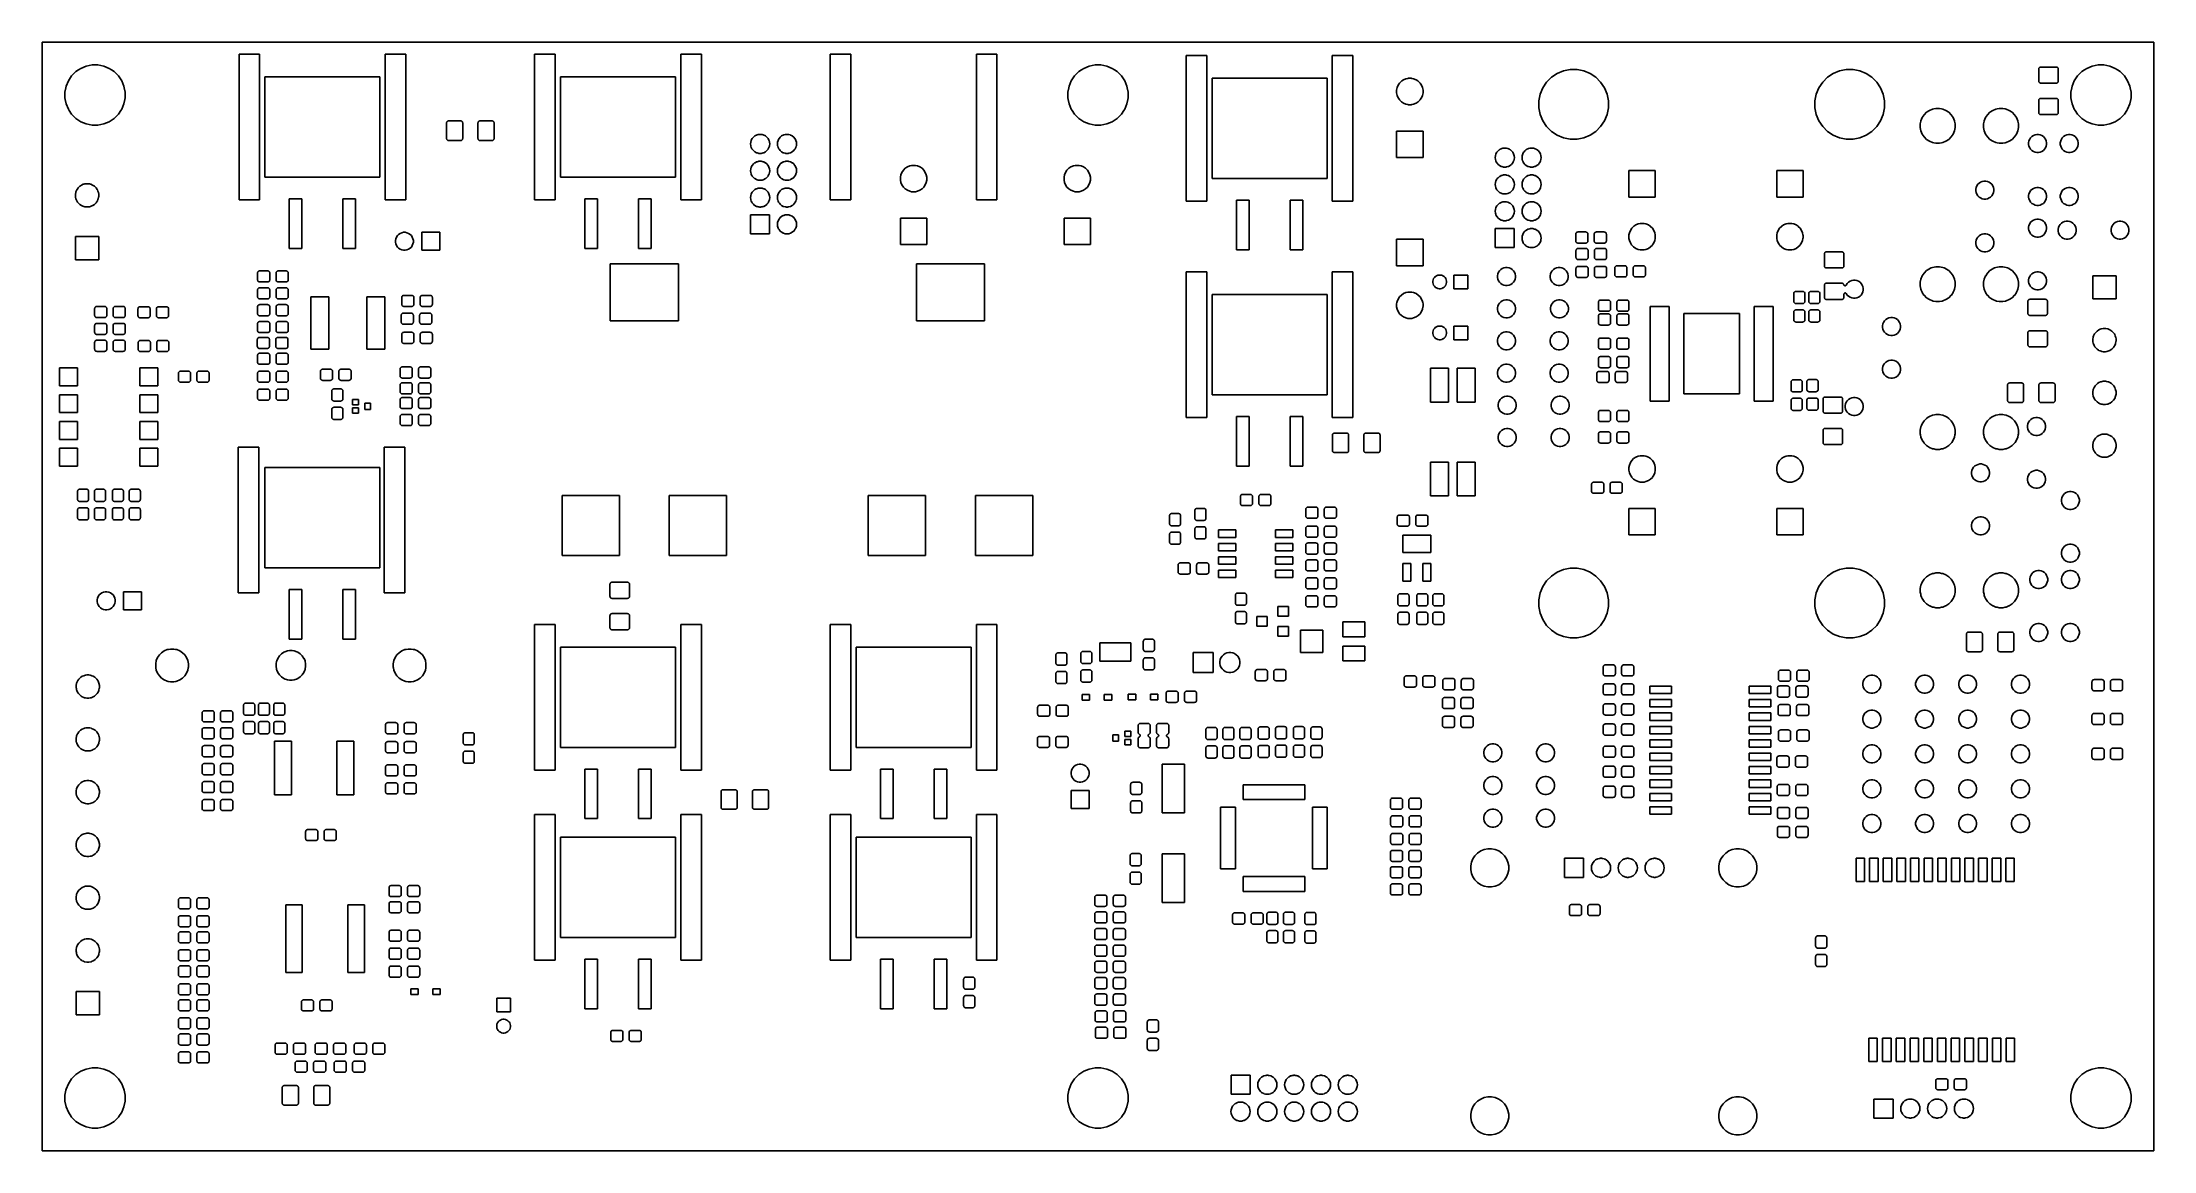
# Model space of a CAD drawing. Extents: x 45 to 245, y -142 to -37.
import ezdxf

# ---------------------------------------------------------------- set-up
doc = ezdxf.new("R2010")
doc.units = 0
doc.header["$MEASUREMENT"] = 0
doc.layers.add('BLACK', color=7, linetype='CONTINUOUS')

msp = doc.modelspace()

# ---------------------------------------------------------------- linework, layer by layer
at = {"layer": 'BLACK', "linetype": 'CONTINUOUS'}
for p, q in [((45.466, -37.084), (45.466, -142.084)), ((45.466, -37.084), (245.466, -37.084)), ((245.466, -37.084), (245.466, -142.084)), ((48.2515, -40.2666), (48.6486, -39.8695)), ((48.6486, -39.8695), (48.9009, -39.7009)), ((48.9009, -39.7009), (49.1155, -39.5575)), ((49.1155, -39.5575), (49.6344, -39.3426)), ((49.6344, -39.3426), (49.9098, -39.2878)), ((49.9098, -39.2878), (50.1852, -39.233)), ((50.1852, -39.233), (50.7468, -39.233)), ((50.7468, -39.233), (51.0222, -39.2878)), ((51.0222, -39.2878), (51.2976, -39.3426)), ((51.2976, -39.3426), (51.8165, -39.5575)), ((51.8165, -39.5575), (52.0311, -39.7009)), ((52.0311, -39.7009), (52.2834, -39.8695)), ((52.2834, -39.8695), (52.6805, -40.2666)), ((64.104, -52.026), (64.104, -38.224)), ((64.104, -38.224), (66.056, -38.224)), ((66.056, -38.224), (66.056, -52.026)), ((77.944, -52.026), (77.944, -38.224)), ((77.944, -38.224), (79.896, -38.224)), ((79.896, -38.224), (79.896, -52.026)), ((92.104, -52.026), (92.104, -38.224)), ((92.104, -38.224), (94.056, -38.224)), ((94.056, -38.224), (94.056, -52.026)), ((105.944, -52.026), (105.944, -38.224)), ((105.944, -38.224), (107.896, -38.224)), ((107.896, -38.224), (107.896, -52.026)), ((120.104, -52.026), (120.104, -38.224)), ((120.104, -38.224), (122.056, -38.224)), ((122.056, -38.224), (122.056, -52.026)), ((133.944, -52.026), (133.944, -38.224)), ((133.944, -38.224), (135.896, -38.224)), ((135.896, -38.224), (135.896, -52.026)), ((143.251, -40.2666), (143.649, -39.8695)), ((143.649, -39.8695), (143.901, -39.7009)), ((143.901, -39.7009), (144.116, -39.5575)), ((144.116, -39.5575), (144.634, -39.3426)), ((144.634, -39.3426), (144.91, -39.2878)), ((144.91, -39.2878), (145.185, -39.233)), ((145.185, -39.233), (145.747, -39.233)), ((145.747, -39.233), (146.022, -39.2878)), ((146.022, -39.2878), (146.298, -39.3426)), ((146.298, -39.3426), (146.816, -39.5575)), ((146.816, -39.5575), (147.031, -39.7009)), ((147.031, -39.7009), (147.283, -39.8695)), ((147.283, -39.8695), (147.681, -40.2666)), ((153.82, -52.15), (153.82, -38.348)), ((153.82, -38.348), (155.772, -38.348)), ((155.772, -38.348), (155.772, -52.15)), ((167.66, -52.15), (167.66, -38.348)), ((167.66, -38.348), (169.612, -38.348)), ((169.612, -38.348), (169.612, -52.15)), ((188.947, -40.0457), (189.548, -39.7969)), ((189.548, -39.7969), (190.186, -39.67)), ((190.186, -39.67), (190.836, -39.67)), ((190.836, -39.67), (191.474, -39.7969)), ((191.474, -39.7969), (192.075, -40.0457)), ((215.107, -40.0457), (215.708, -39.7969)), ((215.708, -39.7969), (216.346, -39.67)), ((216.346, -39.67), (216.996, -39.67)), ((216.996, -39.67), (217.634, -39.7969)), ((217.634, -39.7969), (218.235, -40.0457)), ((234.574, -39.6259), (234.578, -39.5834)), ((234.574, -40.7671), (234.574, -39.6259)), ((234.578, -39.5834), (234.589, -39.5485)), ((234.589, -39.5485), (234.606, -39.5163)), ((234.606, -39.5163), (234.629, -39.4881)), ((234.629, -39.4881), (234.657, -39.465)), ((234.657, -39.465), (234.69, -39.4478)), ((234.69, -39.4478), (234.724, -39.4372)), ((234.724, -39.4372), (234.767, -39.433)), ((234.767, -39.433), (236.233, -39.433)), ((236.233, -39.433), (236.276, -39.4372)), ((236.276, -39.4372), (236.31, -39.4478)), ((236.31, -39.4478), (236.343, -39.465)), ((236.343, -39.465), (236.371, -39.4881)), ((236.371, -39.4881), (236.394, -39.5163)), ((236.394, -39.5163), (236.411, -39.5485)), ((236.411, -39.5485), (236.422, -39.5834)), ((236.422, -39.5834), (236.426, -39.6259)), ((236.426, -39.6259), (236.426, -40.7671)), ((238.251, -40.2666), (238.649, -39.8695)), ((238.649, -39.8695), (238.901, -39.7009)), ((238.901, -39.7009), (239.116, -39.5575)), ((239.116, -39.5575), (239.634, -39.3426)), ((239.634, -39.3426), (239.91, -39.2878)), ((239.91, -39.2878), (240.185, -39.233)), ((240.185, -39.233), (240.747, -39.233)), ((240.747, -39.233), (241.022, -39.2878)), ((241.022, -39.2878), (241.298, -39.3426)), ((241.298, -39.3426), (241.816, -39.5575)), ((241.816, -39.5575), (242.031, -39.7009)), ((242.031, -39.7009), (242.283, -39.8695)), ((242.283, -39.8695), (242.681, -40.2666)), ((47.615, -41.8032), (47.6937, -41.4074)), ((47.615, -42.3648), (47.615, -41.8032)), ((47.6937, -41.4074), (47.7246, -41.2524)), ((47.7246, -41.2524), (47.9395, -40.7335)), ((47.9395, -40.7335), (48.2515, -40.2666)), ((48.2515, -40.2666), (48.2515, -40.2666)), ((52.6805, -40.2666), (52.6805, -40.2666)), ((52.6805, -40.2666), (52.9925, -40.7335)), ((52.9925, -40.7335), (53.2074, -41.2524)), ((53.2074, -41.2524), (53.2383, -41.4074)), ((53.2383, -41.4074), (53.317, -41.8032)), ((53.317, -41.8032), (53.317, -42.3648)), ((66.549, -49.876), (66.549, -40.374)), ((66.549, -40.374), (77.451, -40.374)), ((77.451, -40.374), (77.451, -49.876)), ((94.549, -49.876), (94.549, -40.374)), ((94.549, -40.374), (105.451, -40.374)), ((105.451, -40.374), (105.451, -49.876)), ((142.615, -41.8032), (142.694, -41.4074)), ((142.615, -42.3648), (142.615, -41.8032)), ((142.694, -41.4074), (142.725, -41.2524)), ((142.725, -41.2524), (142.939, -40.7335)), ((142.939, -40.7335), (143.251, -40.2666)), ((143.251, -40.2666), (143.251, -40.2666)), ((147.681, -40.2666), (147.681, -40.2666)), ((147.681, -40.2666), (147.993, -40.7335)), ((147.993, -40.7335), (148.207, -41.2524)), ((148.207, -41.2524), (148.238, -41.4074)), ((148.238, -41.4074), (148.317, -41.8032)), ((148.317, -41.8032), (148.317, -42.3648)), ((156.265, -50), (156.265, -40.498)), ((156.265, -40.498), (167.167, -40.498)), ((167.167, -40.498), (167.167, -50)), ((173.749, -41.6268), (173.797, -41.3851)), ((173.749, -41.8732), (173.749, -41.6268)), ((173.797, -42.1149), (173.749, -41.8732)), ((173.797, -41.3851), (173.891, -41.1574)), ((173.891, -41.1574), (174.028, -40.9525)), ((174.028, -40.9525), (174.203, -40.7783)), ((174.028, -40.9525), (174.028, -40.9525)), ((174.203, -40.7783), (174.253, -40.7444)), ((174.253, -40.7444), (174.407, -40.6414)), ((174.407, -40.6414), (174.635, -40.5471)), ((174.635, -40.5471), (174.816, -40.511)), ((174.816, -40.511), (174.877, -40.499)), ((174.877, -40.499), (175.123, -40.499)), ((175.123, -40.499), (175.184, -40.511)), ((175.184, -40.511), (175.365, -40.5471)), ((175.365, -40.5471), (175.593, -40.6414)), ((175.593, -40.6414), (175.747, -40.7444)), ((175.747, -40.7444), (175.797, -40.7783)), ((175.797, -40.7783), (175.972, -40.9525)), ((175.972, -40.9525), (175.972, -40.9525)), ((175.972, -40.9525), (176.109, -41.1574)), ((176.109, -41.1574), (176.203, -41.3851)), ((176.203, -41.3851), (176.251, -41.6268)), ((176.251, -41.8732), (176.203, -42.1149)), ((176.251, -41.6268), (176.251, -41.8732)), ((187.337, -42.0081), (187.586, -41.4074)), ((187.586, -41.4074), (187.947, -40.8667)), ((187.947, -40.8667), (188.407, -40.4069)), ((188.407, -40.4069), (188.947, -40.0457)), ((192.075, -40.0457), (192.615, -40.4069)), ((192.615, -40.4069), (193.075, -40.8667)), ((193.075, -40.8667), (193.436, -41.4074)), ((193.436, -41.4074), (193.685, -42.0081)), ((213.497, -42.0081), (213.746, -41.4074)), ((213.746, -41.4074), (214.107, -40.8667)), ((214.107, -40.8667), (214.567, -40.4069)), ((214.567, -40.4069), (215.107, -40.0457)), ((218.235, -40.0457), (218.775, -40.4069)), ((218.775, -40.4069), (219.235, -40.8667)), ((219.235, -40.8667), (219.596, -41.4074)), ((219.596, -41.4074), (219.845, -42.0081)), ((234.578, -40.8096), (234.574, -40.7671)), ((234.589, -40.8445), (234.578, -40.8096)), ((234.606, -40.8767), (234.589, -40.8445)), ((234.629, -40.9049), (234.606, -40.8767)), ((234.657, -40.928), (234.629, -40.9049)), ((234.69, -40.9452), (234.657, -40.928)), ((234.724, -40.9558), (234.69, -40.9452)), ((234.767, -40.96), (234.724, -40.9558)), ((236.233, -40.96), (234.767, -40.96)), ((236.276, -40.9558), (236.233, -40.96)), ((236.31, -40.9452), (236.276, -40.9558)), ((236.343, -40.928), (236.31, -40.9452)), ((236.371, -40.9049), (236.343, -40.928)), ((236.394, -40.8767), (236.371, -40.9049)), ((236.411, -40.8445), (236.394, -40.8767)), ((236.422, -40.8096), (236.411, -40.8445)), ((236.426, -40.7671), (236.422, -40.8096)), ((237.615, -41.8032), (237.694, -41.4074)), ((237.615, -42.3648), (237.615, -41.8032)), ((237.694, -41.4074), (237.725, -41.2524)), ((237.725, -41.2524), (237.939, -40.7335)), ((237.939, -40.7335), (238.251, -40.2666)), ((238.251, -40.2666), (238.251, -40.2666)), ((242.681, -40.2666), (242.681, -40.2666)), ((242.681, -40.2666), (242.993, -40.7335)), ((242.993, -40.7335), (243.207, -41.2524)), ((243.207, -41.2524), (243.238, -41.4074)), ((243.238, -41.4074), (243.317, -41.8032)), ((243.317, -41.8032), (243.317, -42.3648)), ((47.6466, -42.5235), (47.615, -42.3648)), ((47.7246, -42.9156), (47.6466, -42.5235)), ((47.9395, -43.4345), (47.7246, -42.9156)), ((48.0079, -43.5369), (47.9395, -43.4345)), ((48.2515, -43.9014), (48.0079, -43.5369)), ((48.6486, -44.2985), (48.2515, -43.9014)), ((52.6805, -43.9014), (52.2834, -44.2985)), ((52.9241, -43.5369), (52.6805, -43.9014)), ((52.9925, -43.4345), (52.9241, -43.5369)), ((53.2074, -42.9156), (52.9925, -43.4345)), ((53.2854, -42.5235), (53.2074, -42.9156)), ((53.317, -42.3648), (53.2854, -42.5235)), ((142.647, -42.5235), (142.615, -42.3648)), ((142.725, -42.9156), (142.647, -42.5235)), ((142.939, -43.4345), (142.725, -42.9156)), ((143.008, -43.5369), (142.939, -43.4345)), ((143.251, -43.9014), (143.008, -43.5369)), ((143.649, -44.2985), (143.251, -43.9014)), ((147.681, -43.9014), (147.283, -44.2985)), ((147.924, -43.5369), (147.681, -43.9014)), ((147.993, -43.4345), (147.924, -43.5369)), ((148.207, -42.9156), (147.993, -43.4345)), ((148.285, -42.5235), (148.207, -42.9156)), ((148.317, -42.3648), (148.285, -42.5235)), ((173.891, -42.3426), (173.797, -42.1149)), ((174.012, -42.5235), (173.891, -42.3426)), ((174.028, -42.5475), (174.012, -42.5235)), ((174.203, -42.7217), (174.028, -42.5475)), ((174.407, -42.8586), (174.203, -42.7217)), ((174.203, -42.7217), (174.203, -42.7217)), ((174.635, -42.9529), (174.407, -42.8586)), ((174.816, -42.989), (174.635, -42.9529)), ((174.877, -43.001), (174.816, -42.989)), ((175.123, -43.001), (174.877, -43.001)), ((175.184, -42.989), (175.123, -43.001)), ((175.365, -42.9529), (175.184, -42.989)), ((175.593, -42.8586), (175.365, -42.9529)), ((175.797, -42.7217), (175.593, -42.8586)), ((175.972, -42.5475), (175.797, -42.7217)), ((175.797, -42.7217), (175.797, -42.7217)), ((175.988, -42.5235), (175.972, -42.5475)), ((176.109, -42.3426), (175.988, -42.5235)), ((176.203, -42.1149), (176.109, -42.3426)), ((187.21, -42.6459), (187.337, -42.0081)), ((187.21, -43.2961), (187.21, -42.6459)), ((187.337, -43.9339), (187.21, -43.2961)), ((187.586, -44.5346), (187.337, -43.9339)), ((193.685, -43.9339), (193.436, -44.5346)), ((193.685, -42.0081), (193.812, -42.6459)), ((193.812, -43.2961), (193.685, -43.9339)), ((193.812, -42.6459), (193.812, -43.2961)), ((213.37, -42.6459), (213.497, -42.0081)), ((213.37, -43.2961), (213.37, -42.6459)), ((213.497, -43.9339), (213.37, -43.2961)), ((213.746, -44.5346), (213.497, -43.9339)), ((219.845, -43.9339), (219.596, -44.5346)), ((219.845, -42.0081), (219.972, -42.6459)), ((219.972, -43.2961), (219.845, -43.9339)), ((219.972, -42.6459), (219.972, -43.2961)), ((223.537, -44.218), (223.718, -43.9475)), ((223.718, -43.9475), (223.948, -43.7176)), ((223.718, -43.9475), (223.718, -43.9475)), ((223.948, -43.7176), (223.951, -43.7152)), ((223.951, -43.7152), (224.218, -43.5369)), ((224.218, -43.5369), (224.518, -43.4124)), ((224.518, -43.4124), (224.625, -43.3913)), ((224.625, -43.3913), (224.837, -43.349)), ((224.837, -43.349), (225.163, -43.349)), ((225.163, -43.349), (225.375, -43.3913)), ((225.375, -43.3913), (225.482, -43.4124)), ((225.482, -43.4124), (225.782, -43.5369)), ((225.782, -43.5369), (226.049, -43.7152)), ((226.049, -43.7152), (226.052, -43.7176)), ((226.052, -43.7176), (226.282, -43.9475)), ((226.282, -43.9475), (226.282, -43.9475)), ((226.282, -43.9475), (226.463, -44.218)), ((229.537, -44.218), (229.718, -43.9475)), ((229.718, -43.9475), (229.948, -43.7176)), ((229.718, -43.9475), (229.718, -43.9475)), ((229.948, -43.7176), (229.951, -43.7152)), ((229.951, -43.7152), (230.218, -43.5369)), ((230.218, -43.5369), (230.518, -43.4124)), ((230.518, -43.4124), (230.625, -43.3913)), ((230.625, -43.3913), (230.837, -43.349)), ((230.837, -43.349), (231.163, -43.349)), ((231.163, -43.349), (231.375, -43.3913)), ((231.375, -43.3913), (231.482, -43.4124)), ((231.482, -43.4124), (231.782, -43.5369)), ((231.782, -43.5369), (232.049, -43.7152)), ((232.049, -43.7152), (232.052, -43.7176)), ((232.052, -43.7176), (232.282, -43.9475)), ((232.282, -43.9475), (232.282, -43.9475)), ((232.282, -43.9475), (232.463, -44.218)), ((234.574, -42.6009), (234.578, -42.5584)), ((234.574, -43.7421), (234.574, -42.6009)), ((234.578, -43.7846), (234.574, -43.7421)), ((234.578, -42.5584), (234.589, -42.5235)), ((234.589, -43.8195), (234.578, -43.7846)), ((234.589, -42.5235), (234.606, -42.4913)), ((234.606, -43.8517), (234.589, -43.8195)), ((234.606, -42.4913), (234.629, -42.4631)), ((234.629, -43.8799), (234.606, -43.8517)), ((234.629, -42.4631), (234.657, -42.44)), ((234.657, -43.903), (234.629, -43.8799)), ((234.657, -42.44), (234.69, -42.4228)), ((234.69, -43.9202), (234.657, -43.903)), ((234.69, -42.4228), (234.724, -42.4122)), ((234.724, -43.9308), (234.69, -43.9202)), ((234.724, -42.4122), (234.767, -42.408)), ((234.767, -43.935), (234.724, -43.9308)), ((234.767, -42.408), (236.233, -42.408)), ((236.233, -43.935), (234.767, -43.935)), ((236.233, -42.408), (236.276, -42.4122)), ((236.276, -43.9308), (236.233, -43.935)), ((236.276, -42.4122), (236.31, -42.4228)), ((236.31, -43.9202), (236.276, -43.9308)), ((236.31, -42.4228), (236.343, -42.44)), ((236.343, -43.903), (236.31, -43.9202)), ((236.343, -42.44), (236.371, -42.4631)), ((236.371, -43.8799), (236.343, -43.903)), ((236.371, -42.4631), (236.394, -42.4913)), ((236.394, -43.8517), (236.371, -43.8799)), ((236.394, -42.4913), (236.411, -42.5235)), ((236.411, -43.8195), (236.394, -43.8517)), ((236.411, -42.5235), (236.422, -42.5584)), ((236.422, -43.7846), (236.411, -43.8195)), ((236.422, -42.5584), (236.426, -42.6009)), ((236.426, -43.7421), (236.422, -43.7846)), ((236.426, -42.6009), (236.426, -43.7421)), ((237.647, -42.5235), (237.615, -42.3648)), ((237.725, -42.9156), (237.647, -42.5235)), ((237.939, -43.4345), (237.725, -42.9156)), ((238.008, -43.5369), (237.939, -43.4345)), ((238.251, -43.9014), (238.008, -43.5369)), ((238.649, -44.2985), (238.251, -43.9014)), ((242.681, -43.9014), (242.283, -44.2985)), ((242.924, -43.5369), (242.681, -43.9014)), ((242.993, -43.4345), (242.924, -43.5369)), ((243.207, -42.9156), (242.993, -43.4345)), ((243.285, -42.5235), (243.207, -42.9156)), ((243.317, -42.3648), (243.285, -42.5235)), ((49.1155, -44.6105), (48.6486, -44.2985)), ((48.6486, -44.2985), (48.6486, -44.2985)), ((49.6344, -44.8254), (49.1155, -44.6105)), ((50.1852, -44.935), (49.6344, -44.8254)), ((50.7468, -44.935), (50.1852, -44.935)), ((51.0222, -44.8802), (50.7468, -44.935)), ((51.2976, -44.8254), (51.0222, -44.8802)), ((51.8165, -44.6105), (51.2976, -44.8254)), ((52.2834, -44.2985), (51.8165, -44.6105)), ((52.2834, -44.2985), (52.2834, -44.2985)), ((83.765, -44.7329), (83.7692, -44.6904)), ((83.765, -46.1991), (83.765, -44.7329)), ((83.7692, -44.6904), (83.7798, -44.6555)), ((83.7798, -44.6555), (83.797, -44.6233)), ((83.797, -44.6233), (83.8201, -44.5951)), ((83.8201, -44.5951), (83.8483, -44.572)), ((83.8483, -44.572), (83.8805, -44.5548)), ((83.8805, -44.5548), (83.9154, -44.5442)), ((83.9154, -44.5442), (83.9579, -44.54)), ((83.9579, -44.54), (85.0991, -44.54)), ((85.0991, -44.54), (85.1416, -44.5442)), ((85.1416, -44.5442), (85.1765, -44.5548)), ((85.1765, -44.5548), (85.2087, -44.572)), ((85.2087, -44.572), (85.2369, -44.5951)), ((85.2369, -44.5951), (85.26, -44.6233)), ((85.26, -44.6233), (85.2772, -44.6555)), ((85.2772, -44.6555), (85.2878, -44.6904)), ((85.2878, -44.6904), (85.292, -44.7329)), ((85.292, -44.7329), (85.292, -46.1991)), ((86.74, -44.7329), (86.7442, -44.6904)), ((86.74, -46.1991), (86.74, -44.7329)), ((86.7442, -44.6904), (86.7548, -44.6555)), ((86.7548, -44.6555), (86.772, -44.6233)), ((86.772, -44.6233), (86.7951, -44.5951)), ((86.7951, -44.5951), (86.8233, -44.572)), ((86.8233, -44.572), (86.8555, -44.5548)), ((86.8555, -44.5548), (86.8904, -44.5442)), ((86.8904, -44.5442), (86.9329, -44.54)), ((86.9329, -44.54), (88.0741, -44.54)), ((88.0741, -44.54), (88.1166, -44.5442)), ((88.1166, -44.5442), (88.1515, -44.5548)), ((88.1515, -44.5548), (88.1837, -44.572)), ((88.1837, -44.572), (88.2119, -44.5951)), ((88.2119, -44.5951), (88.235, -44.6233)), ((88.235, -44.6233), (88.2522, -44.6555)), ((88.2522, -44.6555), (88.2628, -44.6904)), ((88.2628, -44.6904), (88.267, -44.7329)), ((88.267, -44.7329), (88.267, -46.1991)), ((112.826, -46.0738), (112.927, -45.9906)), ((112.927, -45.9906), (112.963, -45.9612)), ((112.963, -45.9612), (113.022, -45.9299)), ((113.022, -45.9299), (113.12, -45.8776)), ((113.12, -45.8776), (113.176, -45.8604)), ((113.176, -45.8604), (113.289, -45.826)), ((113.289, -45.826), (113.356, -45.8195)), ((113.356, -45.8195), (113.422, -45.813)), ((113.422, -45.813), (113.51, -45.813)), ((113.51, -45.813), (113.576, -45.8195)), ((113.576, -45.8195), (113.643, -45.826)), ((113.643, -45.826), (113.756, -45.8604)), ((113.756, -45.8604), (113.812, -45.8776)), ((113.812, -45.8776), (113.91, -45.9299)), ((113.91, -45.9299), (113.969, -45.9612)), ((113.969, -45.9612), (114.005, -45.9906)), ((114.005, -45.9906), (114.106, -46.0738)), ((115.366, -46.0738), (115.467, -45.9906)), ((115.467, -45.9906), (115.503, -45.9612)), ((115.503, -45.9612), (115.562, -45.9299)), ((115.562, -45.9299), (115.66, -45.8776)), ((115.66, -45.8776), (115.716, -45.8604)), ((115.716, -45.8604), (115.829, -45.826)), ((115.829, -45.826), (115.896, -45.8195)), ((115.896, -45.8195), (115.962, -45.813)), ((115.962, -45.813), (116.05, -45.813)), ((116.05, -45.813), (116.116, -45.8195)), ((116.116, -45.8195), (116.183, -45.826)), ((116.183, -45.826), (116.296, -45.8604)), ((116.296, -45.8604), (116.352, -45.8776)), ((116.352, -45.8776), (116.45, -45.9299)), ((116.45, -45.9299), (116.509, -45.9612)), ((116.509, -45.9612), (116.545, -45.9906)), ((116.545, -45.9906), (116.646, -46.0738)), ((144.116, -44.6105), (143.649, -44.2985)), ((143.649, -44.2985), (143.649, -44.2985)), ((144.634, -44.8254), (144.116, -44.6105)), ((145.185, -44.935), (144.634, -44.8254)), ((145.747, -44.935), (145.185, -44.935)), ((146.022, -44.8802), (145.747, -44.935)), ((146.298, -44.8254), (146.022, -44.8802)), ((146.816, -44.6105), (146.298, -44.8254)), ((147.283, -44.2985), (146.816, -44.6105)), ((147.283, -44.2985), (147.283, -44.2985)), ((173.749, -48.001), (173.749, -45.499)), ((173.749, -45.499), (176.251, -45.499)), ((176.251, -45.499), (176.251, -48.001)), ((187.947, -45.0753), (187.586, -44.5346)), ((188.407, -45.5351), (187.947, -45.0753)), ((188.947, -45.8963), (188.407, -45.5351)), ((189.548, -46.1451), (188.947, -45.8963)), ((192.075, -45.8963), (191.474, -46.1451)), ((192.615, -45.5351), (192.075, -45.8963)), ((193.075, -45.0753), (192.615, -45.5351)), ((193.436, -44.5346), (193.075, -45.0753)), ((214.107, -45.0753), (213.746, -44.5346)), ((214.567, -45.5351), (214.107, -45.0753)), ((215.107, -45.8963), (214.567, -45.5351)), ((215.708, -46.1451), (215.107, -45.8963)), ((218.235, -45.8963), (217.634, -46.1451)), ((218.775, -45.5351), (218.235, -45.8963)), ((219.235, -45.0753), (218.775, -45.5351)), ((219.596, -44.5346), (219.235, -45.0753)), ((223.349, -44.8374), (223.351, -44.8254)), ((223.349, -45.1626), (223.349, -44.8374)), ((223.412, -45.4816), (223.349, -45.1626)), ((223.351, -44.8254), (223.402, -44.572)), ((223.402, -44.572), (223.412, -44.5184)), ((223.412, -44.5184), (223.537, -44.218)), ((223.537, -45.782), (223.412, -45.4816)), ((223.636, -45.9299), (223.537, -45.782)), ((223.718, -46.0525), (223.636, -45.9299)), ((226.364, -45.9299), (226.282, -46.0525)), ((226.463, -45.782), (226.364, -45.9299)), ((226.463, -44.218), (226.588, -44.5184)), ((226.588, -45.4816), (226.463, -45.782)), ((226.588, -44.5184), (226.598, -44.572)), ((226.651, -45.1626), (226.588, -45.4816)), ((226.598, -44.572), (226.649, -44.8254)), ((226.649, -44.8254), (226.651, -44.8374)), ((226.651, -44.8374), (226.651, -45.1626)), ((229.349, -44.8374), (229.351, -44.8254)), ((229.349, -45.1626), (229.349, -44.8374)), ((229.412, -45.4816), (229.349, -45.1626)), ((229.351, -44.8254), (229.402, -44.572)), ((229.402, -44.572), (229.412, -44.5184)), ((229.412, -44.5184), (229.537, -44.218)), ((229.537, -45.782), (229.412, -45.4816)), ((229.636, -45.9299), (229.537, -45.782)), ((229.718, -46.0525), (229.636, -45.9299)), ((232.364, -45.9299), (232.282, -46.0525)), ((232.463, -45.782), (232.364, -45.9299)), ((232.463, -44.218), (232.588, -44.5184)), ((232.588, -45.4816), (232.463, -45.782)), ((232.588, -44.5184), (232.598, -44.572)), ((232.651, -45.1626), (232.588, -45.4816)), ((232.598, -44.572), (232.649, -44.8254)), ((232.649, -44.8254), (232.651, -44.8374)), ((232.651, -44.8374), (232.651, -45.1626)), ((233.924, -46.023), (234.063, -45.9299)), ((234.063, -45.9299), (234.218, -45.8657)), ((234.218, -45.8657), (234.382, -45.833)), ((234.382, -45.833), (234.55, -45.833)), ((234.55, -45.833), (234.714, -45.8657)), ((234.714, -45.8657), (234.869, -45.9299)), ((234.869, -45.9299), (235.008, -46.023)), ((236.924, -46.023), (237.063, -45.9299)), ((237.063, -45.9299), (237.218, -45.8657)), ((237.218, -45.8657), (237.382, -45.833)), ((237.382, -45.833), (237.55, -45.833)), ((237.55, -45.833), (237.714, -45.8657)), ((237.714, -45.8657), (237.869, -45.9299)), ((237.869, -45.9299), (238.008, -46.023)), ((239.116, -44.6105), (238.649, -44.2985)), ((238.649, -44.2985), (238.649, -44.2985)), ((239.634, -44.8254), (239.116, -44.6105)), ((240.185, -44.935), (239.634, -44.8254)), ((240.747, -44.935), (240.185, -44.935)), ((241.022, -44.8802), (240.747, -44.935)), ((241.298, -44.8254), (241.022, -44.8802)), ((241.816, -44.6105), (241.298, -44.8254)), ((242.283, -44.2985), (241.816, -44.6105)), ((242.283, -44.2985), (242.283, -44.2985)), ((83.7692, -46.2416), (83.765, -46.1991)), ((83.7798, -46.2765), (83.7692, -46.2416)), ((83.797, -46.3087), (83.7798, -46.2765)), ((83.8201, -46.3369), (83.797, -46.3087)), ((83.8483, -46.36), (83.8201, -46.3369)), ((83.8805, -46.3772), (83.8483, -46.36)), ((83.9154, -46.3878), (83.8805, -46.3772)), ((83.9579, -46.392), (83.9154, -46.3878)), ((85.0991, -46.392), (83.9579, -46.392)), ((85.1416, -46.3878), (85.0991, -46.392)), ((85.1765, -46.3772), (85.1416, -46.3878)), ((85.2087, -46.36), (85.1765, -46.3772)), ((85.2369, -46.3369), (85.2087, -46.36)), ((85.26, -46.3087), (85.2369, -46.3369)), ((85.2772, -46.2765), (85.26, -46.3087)), ((85.2878, -46.2416), (85.2772, -46.2765)), ((85.292, -46.1991), (85.2878, -46.2416)), ((86.7442, -46.2416), (86.74, -46.1991)), ((86.7548, -46.2765), (86.7442, -46.2416)), ((86.772, -46.3087), (86.7548, -46.2765)), ((86.7951, -46.3369), (86.772, -46.3087)), ((86.8233, -46.36), (86.7951, -46.3369)), ((86.8555, -46.3772), (86.8233, -46.36)), ((86.8904, -46.3878), (86.8555, -46.3772)), ((86.9329, -46.392), (86.8904, -46.3878)), ((88.0741, -46.392), (86.9329, -46.392)), ((88.1166, -46.3878), (88.0741, -46.392)), ((88.1515, -46.3772), (88.1166, -46.3878)), ((88.1837, -46.36), (88.1515, -46.3772)), ((88.2119, -46.3369), (88.1837, -46.36)), ((88.235, -46.3087), (88.2119, -46.3369)), ((88.2522, -46.2765), (88.235, -46.3087)), ((88.2628, -46.2416), (88.2522, -46.2765)), ((88.267, -46.1991), (88.2628, -46.2416)), ((112.561, -46.714), (112.578, -46.5374)), ((112.578, -46.8906), (112.561, -46.714)), ((112.578, -46.5374), (112.622, -46.392)), ((112.591, -46.9322), (112.578, -46.8906)), ((112.63, -47.0605), (112.591, -46.9322)), ((112.622, -46.392), (112.63, -46.3675)), ((112.63, -46.3675), (112.713, -46.211)), ((112.692, -47.1776), (112.63, -47.0605)), ((112.713, -47.217), (112.692, -47.1776)), ((112.713, -46.211), (112.743, -46.1753)), ((112.713, -46.211), (112.713, -46.211)), ((112.743, -47.2527), (112.713, -47.217)), ((112.743, -46.1753), (112.826, -46.0738)), ((112.826, -47.3542), (112.743, -47.2527)), ((112.927, -47.4374), (112.826, -47.3542)), ((112.963, -47.4668), (112.927, -47.4374)), ((113.12, -47.5504), (112.963, -47.4668)), ((112.963, -47.4668), (112.963, -47.4668)), ((113.176, -47.5676), (113.12, -47.5504)), ((113.289, -47.602), (113.176, -47.5676)), ((113.356, -47.6085), (113.289, -47.602)), ((113.422, -47.615), (113.356, -47.6085)), ((113.51, -47.615), (113.422, -47.615)), ((113.576, -47.6085), (113.51, -47.615)), ((113.643, -47.602), (113.576, -47.6085)), ((113.756, -47.5676), (113.643, -47.602)), ((113.812, -47.5504), (113.756, -47.5676)), ((113.969, -47.4668), (113.812, -47.5504)), ((114.005, -47.4374), (113.969, -47.4668)), ((113.969, -47.4668), (113.969, -47.4668)), ((114.106, -47.3542), (114.005, -47.4374)), ((114.106, -46.0738), (114.189, -46.1753)), ((114.189, -47.2527), (114.106, -47.3542)), ((114.189, -46.1753), (114.219, -46.211)), ((114.219, -47.217), (114.189, -47.2527)), ((114.219, -46.211), (114.219, -46.211)), ((114.219, -46.211), (114.302, -46.3675)), ((114.24, -47.1776), (114.219, -47.217)), ((114.302, -47.0605), (114.24, -47.1776)), ((114.302, -46.3675), (114.31, -46.392)), ((114.341, -46.9322), (114.302, -47.0605)), ((114.31, -46.392), (114.354, -46.5374)), ((114.354, -46.8906), (114.341, -46.9322)), ((114.354, -46.5374), (114.371, -46.714)), ((114.371, -46.714), (114.354, -46.8906)), ((115.101, -46.714), (115.118, -46.5374)), ((115.118, -46.8906), (115.101, -46.714)), ((115.118, -46.5374), (115.162, -46.392)), ((115.131, -46.9322), (115.118, -46.8906)), ((115.17, -47.0605), (115.131, -46.9322)), ((115.162, -46.392), (115.17, -46.3675)), ((115.17, -46.3675), (115.253, -46.211)), ((115.232, -47.1776), (115.17, -47.0605)), ((115.253, -47.217), (115.232, -47.1776)), ((115.253, -46.211), (115.283, -46.1753)), ((115.253, -46.211), (115.253, -46.211)), ((115.283, -47.2527), (115.253, -47.217)), ((115.283, -46.1753), (115.366, -46.0738)), ((115.366, -47.3542), (115.283, -47.2527)), ((115.467, -47.4374), (115.366, -47.3542)), ((115.503, -47.4668), (115.467, -47.4374)), ((115.66, -47.5504), (115.503, -47.4668)), ((115.503, -47.4668), (115.503, -47.4668)), ((115.716, -47.5676), (115.66, -47.5504)), ((115.829, -47.602), (115.716, -47.5676)), ((115.896, -47.6085), (115.829, -47.602)), ((115.962, -47.615), (115.896, -47.6085)), ((116.05, -47.615), (115.962, -47.615)), ((116.116, -47.6085), (116.05, -47.615)), ((116.183, -47.602), (116.116, -47.6085)), ((116.296, -47.5676), (116.183, -47.602)), ((116.352, -47.5504), (116.296, -47.5676)), ((116.509, -47.4668), (116.352, -47.5504)), ((116.545, -47.4374), (116.509, -47.4668)), ((116.509, -47.4668), (116.509, -47.4668)), ((116.646, -47.3542), (116.545, -47.4374)), ((116.646, -46.0738), (116.729, -46.1753)), ((116.729, -47.2527), (116.646, -47.3542)), ((116.729, -46.1753), (116.759, -46.211)), ((116.759, -47.217), (116.729, -47.2527)), ((116.759, -46.211), (116.759, -46.211)), ((116.759, -46.211), (116.842, -46.3675)), ((116.78, -47.1776), (116.759, -47.217)), ((116.842, -47.0605), (116.78, -47.1776)), ((116.842, -46.3675), (116.85, -46.392)), ((116.881, -46.9322), (116.842, -47.0605)), ((116.85, -46.392), (116.894, -46.5374)), ((116.894, -46.8906), (116.881, -46.9322)), ((116.894, -46.5374), (116.911, -46.714)), ((116.911, -46.714), (116.894, -46.8906)), ((183.091, -48.014), (183.108, -47.8374)), ((183.108, -47.8374), (183.16, -47.6675)), ((183.16, -47.6675), (183.243, -47.511)), ((183.16, -47.6675), (183.16, -47.6675)), ((183.243, -47.511), (183.28, -47.4668)), ((183.243, -47.511), (183.243, -47.511)), ((183.28, -47.4668), (183.356, -47.3738)), ((183.356, -47.3738), (183.457, -47.2906)), ((183.457, -47.2906), (183.493, -47.2612)), ((183.493, -47.2612), (183.558, -47.2265)), ((183.558, -47.2265), (183.65, -47.1776)), ((183.65, -47.1776), (183.706, -47.1604)), ((183.706, -47.1604), (183.819, -47.126)), ((183.819, -47.126), (183.886, -47.1195)), ((183.886, -47.1195), (183.952, -47.113)), ((183.952, -47.113), (184.04, -47.113)), ((184.04, -47.113), (184.106, -47.1195)), ((184.106, -47.1195), (184.173, -47.126)), ((184.173, -47.126), (184.286, -47.1604)), ((184.286, -47.1604), (184.342, -47.1776)), ((184.342, -47.1776), (184.434, -47.2265)), ((184.434, -47.2265), (184.499, -47.2612)), ((184.499, -47.2612), (184.535, -47.2906)), ((184.535, -47.2906), (184.636, -47.3738)), ((184.636, -47.3738), (184.712, -47.4668)), ((184.712, -47.4668), (184.749, -47.511)), ((184.749, -47.511), (184.749, -47.511)), ((184.749, -47.511), (184.832, -47.6675)), ((184.832, -47.6675), (184.832, -47.6675)), ((184.832, -47.6675), (184.884, -47.8374)), ((184.884, -47.8374), (184.901, -48.014)), ((185.631, -48.014), (185.648, -47.8374)), ((185.648, -47.8374), (185.7, -47.6675)), ((185.7, -47.6675), (185.783, -47.511)), ((185.7, -47.6675), (185.7, -47.6675)), ((185.783, -47.511), (185.82, -47.4668)), ((185.783, -47.511), (185.783, -47.511)), ((185.82, -47.4668), (185.896, -47.3738)), ((185.896, -47.3738), (185.997, -47.2906)), ((185.997, -47.2906), (186.033, -47.2612)), ((186.033, -47.2612), (186.098, -47.2265)), ((186.098, -47.2265), (186.19, -47.1776)), ((186.19, -47.1776), (186.246, -47.1604)), ((186.246, -47.1604), (186.359, -47.126)), ((186.359, -47.126), (186.426, -47.1195)), ((186.426, -47.1195), (186.492, -47.113)), ((186.492, -47.113), (186.58, -47.113)), ((186.58, -47.113), (186.646, -47.1195)), ((186.646, -47.1195), (186.713, -47.126)), ((186.713, -47.126), (186.826, -47.1604)), ((186.826, -47.1604), (186.882, -47.1776)), ((186.882, -47.1776), (186.974, -47.2265)), ((186.974, -47.2265), (187.039, -47.2612)), ((187.039, -47.2612), (187.075, -47.2906)), ((187.075, -47.2906), (187.176, -47.3738)), ((187.176, -47.3738), (187.252, -47.4668)), ((187.252, -47.4668), (187.289, -47.511)), ((187.289, -47.511), (187.289, -47.511)), ((187.289, -47.511), (187.372, -47.6675)), ((187.372, -47.6675), (187.372, -47.6675)), ((187.372, -47.6675), (187.424, -47.8374)), ((187.424, -47.8374), (187.441, -48.014)), ((190.186, -46.272), (189.548, -46.1451)), ((190.836, -46.272), (190.186, -46.272)), ((191.474, -46.1451), (190.836, -46.272)), ((216.346, -46.272), (215.708, -46.1451)), ((216.996, -46.272), (216.346, -46.272)), ((217.634, -46.1451), (216.996, -46.272)), ((223.948, -46.2824), (223.718, -46.0525)), ((224.218, -46.4631), (223.948, -46.2824)), ((223.948, -46.2824), (223.948, -46.2824)), ((224.518, -46.5876), (224.218, -46.4631)), ((224.625, -46.6087), (224.518, -46.5876)), ((224.837, -46.651), (224.625, -46.6087)), ((225.163, -46.651), (224.837, -46.651)), ((225.375, -46.6087), (225.163, -46.651)), ((225.482, -46.5876), (225.375, -46.6087)), ((225.782, -46.4631), (225.482, -46.5876)), ((226.052, -46.2824), (225.782, -46.4631)), ((226.282, -46.0525), (226.052, -46.2824)), ((226.052, -46.2824), (226.052, -46.2824)), ((229.948, -46.2824), (229.718, -46.0525)), ((230.218, -46.4631), (229.948, -46.2824)), ((229.948, -46.2824), (229.948, -46.2824)), ((230.518, -46.5876), (230.218, -46.4631)), ((230.625, -46.6087), (230.518, -46.5876)), ((230.837, -46.651), (230.625, -46.6087)), ((231.163, -46.651), (230.837, -46.651)), ((231.375, -46.6087), (231.163, -46.651)), ((231.482, -46.5876), (231.375, -46.6087)), ((231.782, -46.4631), (231.482, -46.5876)), ((232.052, -46.2824), (231.782, -46.4631)), ((232.282, -46.0525), (232.052, -46.2824)), ((232.052, -46.2824), (232.052, -46.2824)), ((233.615, -46.6002), (233.648, -46.4358)), ((233.615, -46.7678), (233.615, -46.6002)), ((233.648, -46.9322), (233.615, -46.7678)), ((233.648, -46.4358), (233.712, -46.2809)), ((233.712, -47.0871), (233.648, -46.9322)), ((233.712, -46.2809), (233.805, -46.1415)), ((233.805, -47.2265), (233.712, -47.0871)), ((233.805, -46.1415), (233.924, -46.023)), ((233.924, -47.345), (233.805, -47.2265)), ((234.063, -47.4381), (233.924, -47.345)), ((234.218, -47.5023), (234.063, -47.4381)), ((234.382, -47.535), (234.218, -47.5023)), ((234.55, -47.535), (234.382, -47.535)), ((234.714, -47.5023), (234.55, -47.535)), ((234.869, -47.4381), (234.714, -47.5023)), ((235.008, -47.345), (234.869, -47.4381)), ((235.008, -46.023), (235.127, -46.1415)), ((235.127, -47.2265), (235.008, -47.345)), ((235.127, -46.1415), (235.22, -46.2809)), ((235.22, -47.0871), (235.127, -47.2265)), ((235.22, -46.2809), (235.284, -46.4358)), ((235.284, -46.9322), (235.22, -47.0871)), ((235.284, -46.4358), (235.317, -46.6002)), ((235.317, -46.7678), (235.284, -46.9322)), ((235.317, -46.6002), (235.317, -46.7678)), ((236.615, -46.6002), (236.648, -46.4358)), ((236.615, -46.7678), (236.615, -46.6002)), ((236.648, -46.9322), (236.615, -46.7678)), ((236.648, -46.4358), (236.712, -46.2809)), ((236.712, -47.0871), (236.648, -46.9322)), ((236.712, -46.2809), (236.805, -46.1415)), ((236.805, -47.2265), (236.712, -47.0871)), ((236.805, -46.1415), (236.924, -46.023)), ((236.924, -47.345), (236.805, -47.2265)), ((237.063, -47.4381), (236.924, -47.345)), ((237.218, -47.5023), (237.063, -47.4381)), ((237.382, -47.535), (237.218, -47.5023)), ((237.55, -47.535), (237.382, -47.535)), ((237.714, -47.5023), (237.55, -47.535)), ((237.869, -47.4381), (237.714, -47.5023)), ((238.008, -47.345), (237.869, -47.4381)), ((238.008, -46.023), (238.127, -46.1415)), ((238.127, -47.2265), (238.008, -47.345)), ((238.127, -46.1415), (238.22, -46.2809)), ((238.22, -47.0871), (238.127, -47.2265)), ((238.22, -46.2809), (238.284, -46.4358)), ((238.284, -46.9322), (238.22, -47.0871)), ((238.284, -46.4358), (238.317, -46.6002)), ((238.317, -46.7678), (238.284, -46.9322)), ((238.317, -46.6002), (238.317, -46.7678)), ((77.451, -49.876), (66.549, -49.876)), ((105.451, -49.876), (94.549, -49.876)), ((112.561, -49.254), (112.578, -49.0774)), ((112.578, -49.4306), (112.561, -49.254)), ((112.578, -49.0774), (112.63, -48.9075)), ((112.612, -49.5439), (112.578, -49.4306)), ((112.63, -49.6005), (112.612, -49.5439)), ((112.63, -48.9075), (112.713, -48.751)), ((112.63, -48.9075), (112.63, -48.9075)), ((112.692, -49.7176), (112.63, -49.6005)), ((112.713, -49.757), (112.692, -49.7176)), ((112.713, -48.751), (112.743, -48.7153)), ((112.713, -48.751), (112.713, -48.751)), ((112.743, -49.7927), (112.713, -49.757)), ((112.743, -48.7153), (112.826, -48.6138)), ((112.826, -49.8942), (112.743, -49.7927)), ((112.826, -48.6138), (112.944, -48.517)), ((112.927, -49.9774), (112.826, -49.8942)), ((112.963, -50.0068), (112.927, -49.9774)), ((112.944, -48.517), (112.963, -48.5012)), ((112.963, -48.5012), (112.981, -48.4917)), ((112.981, -48.4917), (113.12, -48.4176)), ((113.12, -48.4176), (113.176, -48.4004)), ((113.176, -48.4004), (113.289, -48.366)), ((113.289, -48.366), (113.356, -48.3595)), ((113.356, -48.3595), (113.422, -48.353)), ((113.422, -48.353), (113.51, -48.353)), ((113.51, -48.353), (113.576, -48.3595)), ((113.576, -48.3595), (113.643, -48.366)), ((113.643, -48.366), (113.756, -48.4004)), ((113.756, -48.4004), (113.812, -48.4176)), ((113.812, -48.4176), (113.951, -48.4917)), ((113.951, -48.4917), (113.969, -48.5012)), ((113.969, -48.5012), (113.988, -48.517)), ((114.005, -49.9774), (113.969, -50.0068)), ((113.988, -48.517), (114.106, -48.6138)), ((114.106, -49.8942), (114.005, -49.9774)), ((114.106, -48.6138), (114.189, -48.7153)), ((114.189, -49.7927), (114.106, -49.8942)), ((114.189, -48.7153), (114.219, -48.751)), ((114.219, -49.757), (114.189, -49.7927)), ((114.219, -48.751), (114.219, -48.751)), ((114.219, -48.751), (114.302, -48.9075)), ((114.24, -49.7176), (114.219, -49.757)), ((114.302, -49.6005), (114.24, -49.7176)), ((114.302, -48.9075), (114.302, -48.9075)), ((114.302, -48.9075), (114.354, -49.0774)), ((114.32, -49.5439), (114.302, -49.6005)), ((114.354, -49.4306), (114.32, -49.5439)), ((114.354, -49.0774), (114.371, -49.254)), ((114.371, -49.254), (114.354, -49.4306)), ((115.101, -49.254), (115.118, -49.0774)), ((115.118, -49.4306), (115.101, -49.254)), ((115.118, -49.0774), (115.17, -48.9075)), ((115.152, -49.5439), (115.118, -49.4306)), ((115.17, -49.6005), (115.152, -49.5439)), ((115.17, -48.9075), (115.253, -48.751)), ((115.17, -48.9075), (115.17, -48.9075)), ((115.232, -49.7176), (115.17, -49.6005)), ((115.253, -49.757), (115.232, -49.7176)), ((115.253, -48.751), (115.283, -48.7153)), ((115.253, -48.751), (115.253, -48.751)), ((115.283, -49.7927), (115.253, -49.757)), ((115.283, -48.7153), (115.366, -48.6138)), ((115.366, -49.8942), (115.283, -49.7927)), ((115.366, -48.6138), (115.484, -48.517)), ((115.467, -49.9774), (115.366, -49.8942)), ((115.503, -50.0068), (115.467, -49.9774)), ((115.484, -48.517), (115.503, -48.5012)), ((115.503, -48.5012), (115.521, -48.4917)), ((115.521, -48.4917), (115.66, -48.4176)), ((115.66, -48.4176), (115.716, -48.4004)), ((115.716, -48.4004), (115.829, -48.366)), ((115.829, -48.366), (115.896, -48.3595)), ((115.896, -48.3595), (115.962, -48.353)), ((115.962, -48.353), (116.05, -48.353)), ((116.05, -48.353), (116.116, -48.3595)), ((116.116, -48.3595), (116.183, -48.366)), ((116.183, -48.366), (116.296, -48.4004)), ((116.296, -48.4004), (116.352, -48.4176)), ((116.352, -48.4176), (116.491, -48.4917)), ((116.491, -48.4917), (116.509, -48.5012)), ((116.509, -48.5012), (116.528, -48.517)), ((116.545, -49.9774), (116.509, -50.0068)), ((116.528, -48.517), (116.646, -48.6138)), ((116.646, -49.8942), (116.545, -49.9774)), ((116.646, -48.6138), (116.729, -48.7153)), ((116.729, -49.7927), (116.646, -49.8942)), ((116.729, -48.7153), (116.759, -48.751)), ((116.759, -49.757), (116.729, -49.7927)), ((116.759, -48.751), (116.759, -48.751)), ((116.759, -48.751), (116.842, -48.9075)), ((116.78, -49.7176), (116.759, -49.757)), ((116.842, -49.6005), (116.78, -49.7176)), ((116.842, -48.9075), (116.842, -48.9075)), ((116.842, -48.9075), (116.894, -49.0774)), ((116.86, -49.5439), (116.842, -49.6005)), ((116.894, -49.4306), (116.86, -49.5439)), ((116.894, -49.0774), (116.911, -49.254)), ((116.911, -49.254), (116.894, -49.4306)), ((126.749, -49.8768), (126.794, -49.653)), ((126.749, -50.1232), (126.749, -49.8768)), ((126.794, -49.653), (126.797, -49.6351)), ((126.797, -49.6351), (126.891, -49.4074)), ((126.891, -49.4074), (127.028, -49.2025)), ((127.028, -49.2025), (127.203, -49.0283)), ((127.028, -49.2025), (127.028, -49.2025)), ((127.203, -49.0277), (127.407, -48.8914)), ((127.203, -49.0283), (127.203, -49.0277)), ((127.407, -48.8914), (127.635, -48.7971)), ((127.635, -48.7971), (127.816, -48.761)), ((127.816, -48.761), (127.877, -48.749)), ((127.877, -48.749), (128.123, -48.749)), ((128.123, -48.749), (128.184, -48.761)), ((128.184, -48.761), (128.365, -48.7971)), ((128.365, -48.7971), (128.593, -48.8914)), ((128.593, -48.8914), (128.797, -49.0277)), ((128.797, -49.0277), (128.797, -49.0283)), ((128.797, -49.0283), (128.972, -49.2025)), ((128.972, -49.2025), (128.972, -49.2025)), ((128.972, -49.2025), (129.109, -49.4074)), ((129.109, -49.4074), (129.203, -49.6351)), ((129.203, -49.6351), (129.206, -49.653)), ((129.206, -49.653), (129.251, -49.8768)), ((129.251, -49.8768), (129.251, -50.1232)), ((142.249, -49.8768), (142.294, -49.653)), ((142.249, -50.1232), (142.249, -49.8768)), ((142.294, -49.653), (142.297, -49.6351)), ((142.297, -49.6351), (142.391, -49.4074)), ((142.391, -49.4074), (142.528, -49.2025)), ((142.528, -49.2025), (142.703, -49.0283)), ((142.528, -49.2025), (142.528, -49.2025)), ((142.703, -49.0277), (142.907, -48.8914)), ((142.703, -49.0283), (142.703, -49.0277)), ((142.907, -48.8914), (143.135, -48.7971)), ((143.135, -48.7971), (143.316, -48.761)), ((143.316, -48.761), (143.377, -48.749)), ((143.377, -48.749), (143.623, -48.749)), ((143.623, -48.749), (143.684, -48.761)), ((143.684, -48.761), (143.865, -48.7971)), ((143.865, -48.7971), (144.093, -48.8914)), ((144.093, -48.8914), (144.297, -49.0277)), ((144.297, -49.0277), (144.297, -49.0283)), ((144.297, -49.0283), (144.472, -49.2025)), ((144.472, -49.2025), (144.472, -49.2025)), ((144.472, -49.2025), (144.609, -49.4074)), ((144.609, -49.4074), (144.703, -49.6351)), ((144.703, -49.6351), (144.706, -49.653)), ((144.706, -49.653), (144.751, -49.8768)), ((144.751, -49.8768), (144.751, -50.1232)), ((167.167, -50), (156.265, -50)), ((176.251, -48.001), (173.749, -48.001)), ((183.108, -48.1906), (183.091, -48.014)), ((183.142, -48.3039), (183.108, -48.1906)), ((183.16, -48.3605), (183.142, -48.3039)), ((183.19, -48.4176), (183.16, -48.3605)), ((183.243, -48.517), (183.19, -48.4176)), ((183.273, -48.5527), (183.243, -48.517)), ((183.243, -50.051), (183.285, -50)), ((183.356, -48.6542), (183.273, -48.5527)), ((183.285, -50), (183.356, -49.9138)), ((183.457, -48.7374), (183.356, -48.6542)), ((183.356, -49.9138), (183.457, -49.8306)), ((183.493, -48.7668), (183.457, -48.7374)), ((183.457, -49.8306), (183.493, -49.8012)), ((183.65, -48.8504), (183.493, -48.7668)), ((183.493, -48.7668), (183.493, -48.7668)), ((183.493, -49.8012), (183.511, -49.7917)), ((183.511, -49.7917), (183.65, -49.7176)), ((183.706, -48.8676), (183.65, -48.8504)), ((183.65, -49.7176), (183.706, -49.7004)), ((183.819, -48.902), (183.706, -48.8676)), ((183.706, -49.7004), (183.819, -49.666)), ((183.886, -48.9085), (183.819, -48.902)), ((183.819, -49.666), (183.886, -49.6595)), ((183.952, -48.915), (183.886, -48.9085)), ((183.886, -49.6595), (183.952, -49.653)), ((184.04, -48.915), (183.952, -48.915)), ((183.952, -49.653), (184.04, -49.653)), ((184.106, -48.9085), (184.04, -48.915)), ((184.04, -49.653), (184.106, -49.6595)), ((184.173, -48.902), (184.106, -48.9085)), ((184.106, -49.6595), (184.173, -49.666)), ((184.286, -48.8676), (184.173, -48.902)), ((184.173, -49.666), (184.286, -49.7004)), ((184.342, -48.8504), (184.286, -48.8676)), ((184.286, -49.7004), (184.342, -49.7176)), ((184.499, -48.7668), (184.342, -48.8504)), ((184.342, -49.7176), (184.481, -49.7917)), ((184.481, -49.7917), (184.499, -49.8012)), ((184.535, -48.7374), (184.499, -48.7668)), ((184.499, -48.7668), (184.499, -48.7668)), ((184.499, -49.8012), (184.535, -49.8306)), ((184.636, -48.6542), (184.535, -48.7374)), ((184.535, -49.8306), (184.636, -49.9138)), ((184.719, -48.5527), (184.636, -48.6542)), ((184.636, -49.9138), (184.707, -50)), ((184.707, -50), (184.749, -50.051)), ((184.749, -48.517), (184.719, -48.5527)), ((184.802, -48.4176), (184.749, -48.517)), ((184.832, -48.3605), (184.802, -48.4176)), ((184.85, -48.3039), (184.832, -48.3605)), ((184.884, -48.1906), (184.85, -48.3039)), ((184.901, -48.014), (184.884, -48.1906)), ((185.648, -48.1906), (185.631, -48.014)), ((185.682, -48.3039), (185.648, -48.1906)), ((185.7, -48.3605), (185.682, -48.3039)), ((185.73, -48.4176), (185.7, -48.3605)), ((185.783, -48.517), (185.73, -48.4176)), ((185.813, -48.5527), (185.783, -48.517)), ((185.783, -50.051), (185.825, -50)), ((185.896, -48.6542), (185.813, -48.5527)), ((185.825, -50), (185.896, -49.9138)), ((185.997, -48.7374), (185.896, -48.6542)), ((185.896, -49.9138), (185.997, -49.8306)), ((186.033, -48.7668), (185.997, -48.7374)), ((185.997, -49.8306), (186.033, -49.8012)), ((186.19, -48.8504), (186.033, -48.7668)), ((186.033, -48.7668), (186.033, -48.7668)), ((186.033, -49.8012), (186.051, -49.7917)), ((186.051, -49.7917), (186.19, -49.7176)), ((186.246, -48.8676), (186.19, -48.8504)), ((186.19, -49.7176), (186.246, -49.7004)), ((186.359, -48.902), (186.246, -48.8676)), ((186.246, -49.7004), (186.359, -49.666)), ((186.426, -48.9085), (186.359, -48.902)), ((186.359, -49.666), (186.426, -49.6595)), ((186.492, -48.915), (186.426, -48.9085)), ((186.426, -49.6595), (186.492, -49.653)), ((186.58, -48.915), (186.492, -48.915)), ((186.492, -49.653), (186.58, -49.653)), ((186.646, -48.9085), (186.58, -48.915)), ((186.58, -49.653), (186.646, -49.6595)), ((186.713, -48.902), (186.646, -48.9085)), ((186.646, -49.6595), (186.713, -49.666)), ((186.826, -48.8676), (186.713, -48.902)), ((186.713, -49.666), (186.826, -49.7004)), ((186.882, -48.8504), (186.826, -48.8676)), ((186.826, -49.7004), (186.882, -49.7176)), ((187.039, -48.7668), (186.882, -48.8504)), ((186.882, -49.7176), (187.021, -49.7917)), ((187.021, -49.7917), (187.039, -49.8012)), ((187.075, -48.7374), (187.039, -48.7668)), ((187.039, -48.7668), (187.039, -48.7668)), ((187.039, -49.8012), (187.075, -49.8306)), ((187.176, -48.6542), (187.075, -48.7374)), ((187.075, -49.8306), (187.176, -49.9138)), ((187.259, -48.5527), (187.176, -48.6542)), ((187.176, -49.9138), (187.247, -50)), ((187.247, -50), (187.289, -50.051)), ((187.289, -48.517), (187.259, -48.5527)), ((187.342, -48.4176), (187.289, -48.517)), ((187.372, -48.3605), (187.342, -48.4176)), ((187.39, -48.3039), (187.372, -48.3605)), ((187.424, -48.1906), (187.39, -48.3039)), ((187.441, -48.014), (187.424, -48.1906)), ((195.749, -51.751), (195.749, -49.249)), ((195.749, -49.249), (198.251, -49.249)), ((198.251, -49.249), (198.251, -51.751)), ((209.749, -51.751), (209.749, -49.249)), ((209.749, -49.249), (212.251, -49.249)), ((212.251, -49.249), (212.251, -51.751)), ((48.615, -51.4756), (48.6486, -51.3068)), ((48.615, -51.6924), (48.615, -51.4756)), ((48.63, -51.7678), (48.615, -51.6924)), ((48.6573, -51.9051), (48.63, -51.7678)), ((48.6486, -51.3068), (48.6573, -51.2629)), ((48.6573, -51.2629), (48.6867, -51.192)), ((48.6844, -51.9706), (48.6573, -51.9051)), ((48.7403, -52.1055), (48.6844, -51.9706)), ((48.6867, -51.192), (48.7403, -51.0625)), ((48.7403, -51.0625), (48.7667, -51.023)), ((48.7667, -51.023), (48.8608, -50.8822)), ((48.8608, -50.8821), (49.0142, -50.7288)), ((48.8608, -50.8822), (48.8608, -50.8821)), ((48.8608, -50.8822), (48.8608, -50.8822)), ((49.0142, -50.7288), (49.0858, -50.6809)), ((49.0858, -50.6809), (49.1945, -50.6083)), ((49.1945, -50.6083), (49.3557, -50.5415)), ((49.1945, -50.6083), (49.1945, -50.6083)), ((49.3557, -50.5415), (49.3948, -50.5253)), ((49.3948, -50.5253), (49.5012, -50.5042)), ((49.5012, -50.5042), (49.6076, -50.483)), ((49.6076, -50.483), (49.8244, -50.483)), ((49.8244, -50.483), (49.9308, -50.5042)), ((49.9308, -50.5042), (50.0371, -50.5253)), ((50.0371, -50.5253), (50.0763, -50.5415)), ((50.0763, -50.5415), (50.2375, -50.6083)), ((50.2375, -50.6083), (50.2375, -50.6083)), ((50.2375, -50.6083), (50.3462, -50.6809)), ((50.3462, -50.6809), (50.4178, -50.7288)), ((50.4178, -50.7288), (50.5712, -50.8821)), ((50.5712, -50.8821), (50.5712, -50.8822)), ((50.5712, -50.8822), (50.5712, -50.8822)), ((50.5712, -50.8822), (50.6653, -51.023)), ((50.6653, -51.023), (50.6917, -51.0625)), ((50.6917, -51.0625), (50.7453, -51.192)), ((50.7476, -51.9706), (50.6917, -52.1055)), ((50.7453, -51.192), (50.7747, -51.2629)), ((50.7747, -51.9051), (50.7476, -51.9706)), ((50.7747, -51.2629), (50.7834, -51.3068)), ((50.802, -51.7678), (50.7747, -51.9051)), ((50.7834, -51.3068), (50.817, -51.4756)), ((50.817, -51.6924), (50.802, -51.7678)), ((50.817, -51.4756), (50.817, -51.6924)), ((68.859, -56.626), (68.859, -51.924)), ((68.859, -51.924), (70.061, -51.924)), ((70.061, -51.924), (70.061, -56.626)), ((73.939, -56.626), (73.939, -51.924)), ((73.939, -51.924), (75.141, -51.924)), ((75.141, -51.924), (75.141, -56.626)), ((96.859, -56.626), (96.859, -51.924)), ((96.859, -51.924), (98.061, -51.924)), ((98.061, -51.924), (98.061, -56.626)), ((101.939, -56.626), (101.939, -51.924)), ((101.939, -51.924), (103.141, -51.924)), ((103.141, -51.924), (103.141, -56.626)), ((112.561, -51.794), (112.578, -51.6174)), ((112.578, -51.9706), (112.561, -51.794)), ((112.578, -51.6174), (112.63, -51.4475)), ((112.595, -52.026), (112.578, -51.9706)), ((112.63, -51.4475), (112.713, -51.291)), ((112.63, -51.4475), (112.63, -51.4475)), ((112.713, -51.291), (112.746, -51.251)), ((112.713, -51.291), (112.713, -51.291)), ((112.746, -51.251), (112.826, -51.1538)), ((112.826, -51.1538), (112.927, -51.0706)), ((112.927, -51.0706), (112.963, -51.0412)), ((113.12, -50.0904), (112.963, -50.0068)), ((112.963, -50.0068), (112.963, -50.0068)), ((112.963, -51.0412), (113.093, -50.9717)), ((113.093, -50.9717), (113.12, -50.9576)), ((113.176, -50.1076), (113.12, -50.0904)), ((113.12, -50.9576), (113.211, -50.9299)), ((113.289, -50.142), (113.176, -50.1076)), ((113.211, -50.9299), (113.289, -50.906)), ((113.356, -50.1485), (113.289, -50.142)), ((113.289, -50.906), (113.356, -50.8995)), ((113.422, -50.155), (113.356, -50.1485)), ((113.356, -50.8995), (113.422, -50.893)), ((113.51, -50.155), (113.422, -50.155)), ((113.422, -50.893), (113.51, -50.893)), ((113.576, -50.1485), (113.51, -50.155)), ((113.51, -50.893), (113.576, -50.8995)), ((113.643, -50.142), (113.576, -50.1485)), ((113.576, -50.8995), (113.643, -50.906)), ((113.756, -50.1076), (113.643, -50.142)), ((113.643, -50.906), (113.721, -50.9299)), ((113.721, -50.9299), (113.812, -50.9576)), ((113.812, -50.0904), (113.756, -50.1076)), ((113.969, -50.0068), (113.812, -50.0904)), ((113.812, -50.9576), (113.839, -50.9717)), ((113.839, -50.9717), (113.969, -51.0412)), ((113.969, -50.0068), (113.969, -50.0068)), ((113.969, -51.0412), (114.005, -51.0706)), ((114.005, -51.0706), (114.106, -51.1538)), ((114.106, -51.1538), (114.186, -51.251)), ((114.186, -51.251), (114.219, -51.291)), ((114.219, -51.291), (114.219, -51.291)), ((114.219, -51.291), (114.302, -51.4475)), ((114.302, -51.4475), (114.302, -51.4475)), ((114.302, -51.4475), (114.354, -51.6174)), ((114.354, -51.9706), (114.337, -52.026)), ((114.354, -51.6174), (114.371, -51.794)), ((114.371, -51.794), (114.354, -51.9706)), ((115.101, -51.794), (115.118, -51.6174)), ((115.118, -51.9706), (115.101, -51.794)), ((115.118, -51.6174), (115.17, -51.4475)), ((115.135, -52.026), (115.118, -51.9706)), ((115.17, -51.4475), (115.253, -51.291)), ((115.17, -51.4475), (115.17, -51.4475)), ((115.253, -51.291), (115.286, -51.251)), ((115.253, -51.291), (115.253, -51.291)), ((115.286, -51.251), (115.366, -51.1538)), ((115.366, -51.1538), (115.467, -51.0706)), ((115.467, -51.0706), (115.503, -51.0412)), ((115.66, -50.0904), (115.503, -50.0068)), ((115.503, -50.0068), (115.503, -50.0068)), ((115.503, -51.0412), (115.633, -50.9717)), ((115.633, -50.9717), (115.66, -50.9576)), ((115.716, -50.1076), (115.66, -50.0904)), ((115.66, -50.9576), (115.751, -50.9299)), ((115.829, -50.142), (115.716, -50.1076)), ((115.751, -50.9299), (115.829, -50.906)), ((115.896, -50.1485), (115.829, -50.142)), ((115.829, -50.906), (115.896, -50.8995)), ((115.962, -50.155), (115.896, -50.1485)), ((115.896, -50.8995), (115.962, -50.893)), ((116.05, -50.155), (115.962, -50.155)), ((115.962, -50.893), (116.05, -50.893)), ((116.116, -50.1485), (116.05, -50.155)), ((116.05, -50.893), (116.116, -50.8995)), ((116.183, -50.142), (116.116, -50.1485)), ((116.116, -50.8995), (116.183, -50.906)), ((116.296, -50.1076), (116.183, -50.142)), ((116.183, -50.906), (116.261, -50.9299)), ((116.261, -50.9299), (116.352, -50.9576)), ((116.352, -50.0904), (116.296, -50.1076)), ((116.509, -50.0068), (116.352, -50.0904)), ((116.352, -50.9576), (116.379, -50.9717)), ((116.379, -50.9717), (116.509, -51.0412)), ((116.509, -50.0068), (116.509, -50.0068)), ((116.509, -51.0412), (116.545, -51.0706)), ((116.545, -51.0706), (116.646, -51.1538)), ((116.646, -51.1538), (116.726, -51.251)), ((116.726, -51.251), (116.759, -51.291)), ((116.759, -51.291), (116.759, -51.291)), ((116.759, -51.291), (116.842, -51.4475)), ((116.842, -51.4475), (116.842, -51.4475)), ((116.842, -51.4475), (116.894, -51.6174)), ((116.894, -51.9706), (116.877, -52.026)), ((116.894, -51.6174), (116.911, -51.794)), ((116.911, -51.794), (116.894, -51.9706)), ((126.755, -50.155), (126.749, -50.1232)), ((126.797, -50.3649), (126.755, -50.155)), ((126.891, -50.5926), (126.797, -50.3649)), ((127.028, -50.7965), (126.891, -50.5926)), ((127.028, -50.7975), (127.028, -50.7965)), ((127.203, -50.9717), (127.028, -50.7975)), ((127.407, -51.1086), (127.203, -50.9717)), ((127.203, -50.9717), (127.203, -50.9717)), ((127.635, -51.2029), (127.407, -51.1086)), ((127.816, -51.239), (127.635, -51.2029)), ((127.877, -51.251), (127.816, -51.239)), ((128.123, -51.251), (127.877, -51.251)), ((128.184, -51.239), (128.123, -51.251)), ((128.365, -51.2029), (128.184, -51.239)), ((128.593, -51.1086), (128.365, -51.2029)), ((128.797, -50.9717), (128.593, -51.1086)), ((128.972, -50.7975), (128.797, -50.9717)), ((128.797, -50.9717), (128.797, -50.9717)), ((129.109, -50.5926), (128.972, -50.7965)), ((128.972, -50.7965), (128.972, -50.7975)), ((129.203, -50.3649), (129.109, -50.5926)), ((129.245, -50.155), (129.203, -50.3649)), ((129.251, -50.1232), (129.245, -50.155)), ((142.255, -50.155), (142.249, -50.1232)), ((142.297, -50.3649), (142.255, -50.155)), ((142.391, -50.5926), (142.297, -50.3649)), ((142.528, -50.7965), (142.391, -50.5926)), ((142.528, -50.7975), (142.528, -50.7965)), ((142.703, -50.9717), (142.528, -50.7975)), ((142.907, -51.1086), (142.703, -50.9717)), ((142.703, -50.9717), (142.703, -50.9717)), ((143.135, -51.2029), (142.907, -51.1086)), ((143.316, -51.239), (143.135, -51.2029)), ((143.377, -51.251), (143.316, -51.239)), ((143.623, -51.251), (143.377, -51.251)), ((143.684, -51.239), (143.623, -51.251)), ((143.865, -51.2029), (143.684, -51.239)), ((144.093, -51.1086), (143.865, -51.2029)), ((144.297, -50.9717), (144.093, -51.1086)), ((144.472, -50.7975), (144.297, -50.9717)), ((144.297, -50.9717), (144.297, -50.9717)), ((144.609, -50.5926), (144.472, -50.7965)), ((144.472, -50.7965), (144.472, -50.7975)), ((144.703, -50.3649), (144.609, -50.5926)), ((144.745, -50.155), (144.703, -50.3649)), ((144.751, -50.1232), (144.745, -50.155)), ((183.091, -50.554), (183.108, -50.3774)), ((183.108, -50.7306), (183.091, -50.554)), ((183.108, -50.3774), (183.16, -50.2075)), ((183.14, -50.8358), (183.108, -50.7306)), ((183.16, -50.9005), (183.14, -50.8358)), ((183.16, -50.2075), (183.243, -50.051)), ((183.16, -50.2075), (183.16, -50.2075)), ((183.213, -51.0002), (183.16, -50.9005)), ((183.243, -51.057), (183.213, -51.0002)), ((183.243, -50.051), (183.243, -50.051)), ((183.273, -51.0927), (183.243, -51.057)), ((183.356, -51.1942), (183.273, -51.0927)), ((183.439, -51.2629), (183.356, -51.1942)), ((183.493, -51.3068), (183.439, -51.2629)), ((183.65, -51.3904), (183.493, -51.3068)), ((183.493, -51.3068), (183.493, -51.3068)), ((183.706, -51.4076), (183.65, -51.3904)), ((183.819, -51.442), (183.706, -51.4076)), ((183.886, -51.4485), (183.819, -51.442)), ((183.952, -51.455), (183.886, -51.4485)), ((184.04, -51.455), (183.952, -51.455)), ((184.106, -51.4485), (184.04, -51.455)), ((184.173, -51.442), (184.106, -51.4485)), ((184.286, -51.4076), (184.173, -51.442)), ((184.342, -51.3904), (184.286, -51.4076)), ((184.499, -51.3068), (184.342, -51.3904)), ((184.553, -51.2629), (184.499, -51.3068)), ((184.499, -51.3068), (184.499, -51.3068)), ((184.636, -51.1942), (184.553, -51.2629)), ((184.719, -51.0927), (184.636, -51.1942)), ((184.749, -51.057), (184.719, -51.0927)), ((184.749, -50.051), (184.749, -50.051)), ((184.749, -50.051), (184.832, -50.2075)), ((184.779, -51.0002), (184.749, -51.057)), ((184.832, -50.9005), (184.779, -51.0002)), ((184.832, -50.2075), (184.832, -50.2075)), ((184.832, -50.2075), (184.884, -50.3774)), ((184.852, -50.8358), (184.832, -50.9005)), ((184.884, -50.7306), (184.852, -50.8358)), ((184.884, -50.3774), (184.901, -50.554)), ((184.901, -50.554), (184.884, -50.7306)), ((185.631, -50.554), (185.648, -50.3774)), ((185.648, -50.7306), (185.631, -50.554)), ((185.648, -50.3774), (185.7, -50.2075)), ((185.68, -50.8358), (185.648, -50.7306)), ((185.7, -50.9005), (185.68, -50.8358)), ((185.7, -50.2075), (185.783, -50.051)), ((185.7, -50.2075), (185.7, -50.2075)), ((185.753, -51.0002), (185.7, -50.9005)), ((185.783, -51.057), (185.753, -51.0002)), ((185.783, -50.051), (185.783, -50.051)), ((185.813, -51.0927), (185.783, -51.057)), ((185.896, -51.1942), (185.813, -51.0927)), ((185.979, -51.2629), (185.896, -51.1942)), ((186.033, -51.3068), (185.979, -51.2629)), ((186.19, -51.3904), (186.033, -51.3068)), ((186.033, -51.3068), (186.033, -51.3068)), ((186.246, -51.4076), (186.19, -51.3904)), ((186.359, -51.442), (186.246, -51.4076)), ((186.426, -51.4485), (186.359, -51.442)), ((186.492, -51.455), (186.426, -51.4485)), ((186.58, -51.455), (186.492, -51.455)), ((186.646, -51.4485), (186.58, -51.455)), ((186.713, -51.442), (186.646, -51.4485)), ((186.826, -51.4076), (186.713, -51.442)), ((186.882, -51.3904), (186.826, -51.4076)), ((187.039, -51.3068), (186.882, -51.3904)), ((187.093, -51.2629), (187.039, -51.3068)), ((187.039, -51.3068), (187.039, -51.3068)), ((187.176, -51.1942), (187.093, -51.2629)), ((187.259, -51.0927), (187.176, -51.1942)), ((187.289, -51.057), (187.259, -51.0927)), ((187.289, -50.051), (187.289, -50.051)), ((187.289, -50.051), (187.372, -50.2075)), ((187.319, -51.0002), (187.289, -51.057)), ((187.372, -50.9005), (187.319, -51.0002)), ((187.372, -50.2075), (187.372, -50.2075)), ((187.372, -50.2075), (187.424, -50.3774)), ((187.392, -50.8358), (187.372, -50.9005)), ((187.424, -50.7306), (187.392, -50.8358)), ((187.424, -50.3774), (187.441, -50.554)), ((187.441, -50.554), (187.424, -50.7306)), ((198.251, -51.751), (195.749, -51.751)), ((212.251, -51.751), (209.749, -51.751)), ((228.615, -51.0002), (228.648, -50.8358)), ((228.615, -51.1678), (228.615, -51.0002)), ((228.648, -51.3322), (228.615, -51.1678)), ((228.648, -50.8358), (228.712, -50.6809)), ((228.712, -51.4871), (228.648, -51.3322)), ((228.712, -50.6809), (228.805, -50.5415)), ((228.805, -51.6265), (228.712, -51.4871)), ((228.805, -50.5415), (228.924, -50.423)), ((228.924, -51.745), (228.805, -51.6265)), ((228.924, -50.423), (229.063, -50.3299)), ((229.063, -51.8381), (228.924, -51.745)), ((229.063, -50.3299), (229.218, -50.2657)), ((229.218, -51.9023), (229.063, -51.8381)), ((229.218, -50.2657), (229.382, -50.233)), ((229.382, -51.935), (229.218, -51.9023)), ((229.382, -50.233), (229.55, -50.233)), ((229.55, -51.935), (229.382, -51.935)), ((229.55, -50.233), (229.714, -50.2657)), ((229.714, -51.9023), (229.55, -51.935)), ((229.714, -50.2657), (229.869, -50.3299)), ((229.869, -51.8381), (229.714, -51.9023)), ((229.869, -50.3299), (230.008, -50.423)), ((230.008, -51.745), (229.869, -51.8381)), ((230.008, -50.423), (230.127, -50.5415)), ((230.127, -51.6265), (230.008, -51.745)), ((230.127, -50.5415), (230.22, -50.6809)), ((230.22, -51.4871), (230.127, -51.6265)), ((230.22, -50.6809), (230.284, -50.8358)), ((230.284, -51.3322), (230.22, -51.4871)), ((230.284, -50.8358), (230.317, -51.0002)), ((230.317, -51.1678), (230.284, -51.3322)), ((230.317, -51.0002), (230.317, -51.1678)), ((233.615, -51.6002), (233.648, -51.4358)), ((233.615, -51.7678), (233.615, -51.6002)), ((233.648, -51.9322), (233.615, -51.7678)), ((233.648, -51.4358), (233.712, -51.2809)), ((233.712, -52.0871), (233.648, -51.9322)), ((233.712, -51.2809), (233.805, -51.1415)), ((233.805, -51.1415), (233.924, -51.023)), ((233.924, -51.023), (234.063, -50.9299)), ((234.063, -50.9299), (234.218, -50.8657)), ((234.218, -50.8657), (234.382, -50.833)), ((234.382, -50.833), (234.55, -50.833)), ((234.55, -50.833), (234.714, -50.8657)), ((234.714, -50.8657), (234.869, -50.9299)), ((234.869, -50.9299), (235.008, -51.023)), ((235.008, -51.023), (235.127, -51.1415)), ((235.127, -51.1415), (235.22, -51.2809)), ((235.22, -51.2809), (235.284, -51.4358)), ((235.284, -51.9322), (235.22, -52.0871)), ((235.284, -51.4358), (235.317, -51.6002)), ((235.317, -51.7678), (235.284, -51.9322)), ((235.317, -51.6002), (235.317, -51.7678)), ((236.615, -51.6002), (236.648, -51.4358)), ((236.615, -51.7678), (236.615, -51.6002)), ((236.648, -51.9322), (236.615, -51.7678)), ((236.648, -51.4358), (236.712, -51.2809)), ((236.712, -52.0871), (236.648, -51.9322)), ((236.712, -51.2809), (236.805, -51.1415)), ((236.805, -51.1415), (236.924, -51.023)), ((236.924, -51.023), (237.063, -50.9299)), ((237.063, -50.9299), (237.218, -50.8657)), ((237.218, -50.8657), (237.382, -50.833)), ((237.382, -50.833), (237.55, -50.833)), ((237.55, -50.833), (237.714, -50.8657)), ((237.714, -50.8657), (237.869, -50.9299)), ((237.869, -50.9299), (238.008, -51.023)), ((238.008, -51.023), (238.127, -51.1415)), ((238.127, -51.1415), (238.22, -51.2809)), ((238.22, -51.2809), (238.284, -51.4358)), ((238.284, -51.9322), (238.22, -52.0871)), ((238.284, -51.4358), (238.317, -51.6002)), ((238.317, -51.7678), (238.284, -51.9322)), ((238.317, -51.6002), (238.317, -51.7678)), ((48.8211, -52.2265), (48.7403, -52.1055)), ((48.7403, -52.1055), (48.7403, -52.1055)), ((48.8608, -52.2858), (48.8211, -52.2265)), ((49.0142, -52.4392), (48.8608, -52.2858)), ((49.1752, -52.5468), (49.0142, -52.4392)), ((49.0142, -52.4392), (49.0142, -52.4392)), ((49.0142, -52.4392), (49.0142, -52.4392)), ((49.1945, -52.5597), (49.1752, -52.5468)), ((49.324, -52.6133), (49.1945, -52.5597)), ((49.3948, -52.6427), (49.324, -52.6133)), ((49.5012, -52.6638), (49.3948, -52.6427)), ((49.6076, -52.685), (49.5012, -52.6638)), ((49.8244, -52.685), (49.6076, -52.685)), ((49.9308, -52.6638), (49.8244, -52.685)), ((50.0371, -52.6427), (49.9308, -52.6638)), ((50.108, -52.6133), (50.0371, -52.6427)), ((50.2375, -52.5597), (50.108, -52.6133)), ((50.2568, -52.5468), (50.2375, -52.5597)), ((50.4178, -52.4392), (50.2568, -52.5468)), ((50.5712, -52.2858), (50.4178, -52.4392)), ((50.4178, -52.4392), (50.4178, -52.4392)), ((50.4178, -52.4392), (50.4178, -52.4392)), ((50.6109, -52.2265), (50.5712, -52.2858)), ((50.6917, -52.1055), (50.6109, -52.2265)), ((50.6917, -52.1055), (50.6917, -52.1055)), ((66.056, -52.026), (64.104, -52.026)), ((79.896, -52.026), (77.944, -52.026)), ((94.056, -52.026), (92.104, -52.026)), ((107.896, -52.026), (105.944, -52.026)), ((112.565, -55.235), (112.565, -53.433)), ((112.565, -53.433), (114.367, -53.433)), ((112.63, -52.1405), (112.595, -52.026)), ((112.676, -52.2265), (112.63, -52.1405)), ((112.713, -52.297), (112.676, -52.2265)), ((112.743, -52.3327), (112.713, -52.297)), ((112.826, -52.4342), (112.743, -52.3327)), ((112.909, -52.5023), (112.826, -52.4342)), ((112.963, -52.5468), (112.909, -52.5023)), ((113.12, -52.6304), (112.963, -52.5468)), ((112.963, -52.5468), (112.963, -52.5468)), ((113.176, -52.6476), (113.12, -52.6304)), ((113.289, -52.682), (113.176, -52.6476)), ((113.356, -52.6885), (113.289, -52.682)), ((113.422, -52.695), (113.356, -52.6885)), ((113.51, -52.695), (113.422, -52.695)), ((113.576, -52.6885), (113.51, -52.695)), ((113.643, -52.682), (113.576, -52.6885)), ((113.756, -52.6476), (113.643, -52.682)), ((113.812, -52.6304), (113.756, -52.6476)), ((113.969, -52.5468), (113.812, -52.6304)), ((114.023, -52.5023), (113.969, -52.5468)), ((113.969, -52.5468), (113.969, -52.5468)), ((114.106, -52.4342), (114.023, -52.5023)), ((114.189, -52.3327), (114.106, -52.4342)), ((114.219, -52.297), (114.189, -52.3327)), ((114.256, -52.2265), (114.219, -52.297)), ((114.302, -52.1405), (114.256, -52.2265)), ((114.337, -52.026), (114.302, -52.1405)), ((114.367, -53.433), (114.367, -55.235)), ((115.118, -54.1574), (115.17, -53.9875)), ((115.17, -52.1405), (115.135, -52.026)), ((115.216, -52.2265), (115.17, -52.1405)), ((115.17, -53.9875), (115.253, -53.831)), ((115.17, -53.9875), (115.17, -53.9875)), ((115.253, -52.297), (115.216, -52.2265)), ((115.283, -52.3327), (115.253, -52.297)), ((115.253, -53.831), (115.283, -53.7953)), ((115.253, -53.831), (115.253, -53.831)), ((115.366, -52.4342), (115.283, -52.3327)), ((115.283, -53.7953), (115.366, -53.6938)), ((115.449, -52.5023), (115.366, -52.4342)), ((115.366, -53.6938), (115.484, -53.597)), ((115.503, -52.5468), (115.449, -52.5023)), ((115.484, -53.597), (115.503, -53.5812)), ((115.66, -52.6304), (115.503, -52.5468)), ((115.503, -52.5468), (115.503, -52.5468)), ((115.503, -53.5812), (115.521, -53.5717)), ((115.521, -53.5717), (115.66, -53.4976)), ((115.716, -52.6476), (115.66, -52.6304)), ((115.66, -53.4976), (115.716, -53.4804)), ((115.829, -52.682), (115.716, -52.6476)), ((115.716, -53.4804), (115.829, -53.446)), ((115.896, -52.6885), (115.829, -52.682)), ((115.829, -53.446), (115.896, -53.4395)), ((115.962, -52.695), (115.896, -52.6885)), ((115.896, -53.4395), (115.962, -53.433)), ((116.05, -52.695), (115.962, -52.695)), ((115.962, -53.433), (116.05, -53.433)), ((116.116, -52.6885), (116.05, -52.695)), ((116.05, -53.433), (116.116, -53.4395)), ((116.183, -52.682), (116.116, -52.6885)), ((116.116, -53.4395), (116.183, -53.446)), ((116.296, -52.6476), (116.183, -52.682)), ((116.183, -53.446), (116.296, -53.4804)), ((116.352, -52.6304), (116.296, -52.6476)), ((116.296, -53.4804), (116.352, -53.4976)), ((116.509, -52.5468), (116.352, -52.6304)), ((116.352, -53.4976), (116.491, -53.5717)), ((116.491, -53.5717), (116.509, -53.5812)), ((116.563, -52.5023), (116.509, -52.5468)), ((116.509, -52.5468), (116.509, -52.5468)), ((116.509, -53.5812), (116.528, -53.597)), ((116.528, -53.597), (116.646, -53.6938)), ((116.646, -52.4342), (116.563, -52.5023)), ((116.729, -52.3327), (116.646, -52.4342)), ((116.646, -53.6938), (116.729, -53.7953)), ((116.759, -52.297), (116.729, -52.3327)), ((116.729, -53.7953), (116.759, -53.831)), ((116.796, -52.2265), (116.759, -52.297)), ((116.759, -53.831), (116.759, -53.831)), ((116.759, -53.831), (116.842, -53.9875)), ((116.842, -52.1405), (116.796, -52.2265)), ((116.877, -52.026), (116.842, -52.1405)), ((116.842, -53.9875), (116.842, -53.9875)), ((116.842, -53.9875), (116.894, -54.1574)), ((122.056, -52.026), (120.104, -52.026)), ((126.749, -56.251), (126.749, -53.749)), ((126.749, -53.749), (129.251, -53.749)), ((129.251, -53.749), (129.251, -56.251)), ((135.896, -52.026), (133.944, -52.026)), ((142.249, -56.251), (142.249, -53.749)), ((142.249, -53.749), (144.751, -53.749)), ((144.751, -53.749), (144.751, -56.251)), ((155.772, -52.15), (153.82, -52.15)), ((158.575, -56.75), (158.575, -52.048)), ((158.575, -52.048), (159.777, -52.048)), ((159.777, -52.048), (159.777, -56.75)), ((163.655, -56.75), (163.655, -52.048)), ((163.655, -52.048), (164.857, -52.048)), ((164.857, -52.048), (164.857, -56.75)), ((169.612, -52.15), (167.66, -52.15)), ((183.091, -53.094), (183.108, -52.9174)), ((183.108, -53.2706), (183.091, -53.094)), ((183.108, -52.9174), (183.16, -52.7475)), ((183.142, -53.3839), (183.108, -53.2706)), ((183.16, -53.4405), (183.142, -53.3839)), ((183.16, -52.7475), (183.243, -52.591)), ((183.16, -52.7475), (183.16, -52.7475)), ((183.19, -53.4976), (183.16, -53.4405)), ((183.243, -53.597), (183.19, -53.4976)), ((183.243, -52.591), (183.28, -52.5468)), ((183.243, -52.591), (183.243, -52.591)), ((183.273, -53.6327), (183.243, -53.597)), ((183.356, -53.7342), (183.273, -53.6327)), ((183.28, -52.5468), (183.356, -52.4538)), ((183.356, -52.4538), (183.457, -52.3706)), ((183.457, -53.8174), (183.356, -53.7342)), ((183.457, -52.3706), (183.493, -52.3412)), ((183.493, -53.8468), (183.457, -53.8174)), ((183.493, -52.3412), (183.511, -52.3317)), ((183.65, -53.9304), (183.493, -53.8468)), ((183.493, -53.8468), (183.493, -53.8468)), ((183.511, -52.3317), (183.65, -52.2576)), ((183.65, -52.2576), (183.706, -52.2404)), ((183.706, -53.9476), (183.65, -53.9304)), ((183.706, -52.2404), (183.819, -52.206)), ((183.819, -53.982), (183.706, -53.9476)), ((183.819, -52.206), (183.886, -52.1995)), ((183.886, -53.9885), (183.819, -53.982)), ((183.886, -52.1995), (183.952, -52.193)), ((183.952, -53.995), (183.886, -53.9885)), ((183.952, -52.193), (184.04, -52.193)), ((184.04, -53.995), (183.952, -53.995)), ((184.04, -52.193), (184.106, -52.1995)), ((184.106, -53.9885), (184.04, -53.995)), ((184.106, -52.1995), (184.173, -52.206)), ((184.173, -53.982), (184.106, -53.9885)), ((184.173, -52.206), (184.286, -52.2404)), ((184.286, -53.9476), (184.173, -53.982)), ((184.286, -52.2404), (184.342, -52.2576)), ((184.342, -53.9304), (184.286, -53.9476)), ((184.342, -52.2576), (184.481, -52.3317)), ((184.499, -53.8468), (184.342, -53.9304)), ((184.481, -52.3317), (184.499, -52.3412)), ((184.499, -52.3412), (184.535, -52.3706)), ((184.535, -53.8174), (184.499, -53.8468)), ((184.499, -53.8468), (184.499, -53.8468)), ((184.535, -52.3706), (184.636, -52.4538)), ((184.636, -53.7342), (184.535, -53.8174)), ((184.636, -52.4538), (184.712, -52.5468)), ((184.719, -53.6327), (184.636, -53.7342)), ((184.712, -52.5468), (184.749, -52.591)), ((184.749, -53.597), (184.719, -53.6327)), ((184.749, -52.591), (184.749, -52.591)), ((184.749, -52.591), (184.832, -52.7475)), ((184.802, -53.4976), (184.749, -53.597)), ((184.832, -53.4405), (184.802, -53.4976)), ((184.832, -52.7475), (184.832, -52.7475)), ((184.832, -52.7475), (184.884, -52.9174)), ((184.85, -53.3839), (184.832, -53.4405)), ((184.884, -53.2706), (184.85, -53.3839)), ((184.884, -52.9174), (184.901, -53.094)), ((184.901, -53.094), (184.884, -53.2706)), ((185.631, -53.094), (185.648, -52.9174)), ((185.648, -53.2706), (185.631, -53.094)), ((185.648, -52.9174), (185.7, -52.7475)), ((185.682, -53.3839), (185.648, -53.2706)), ((185.7, -53.4405), (185.682, -53.3839)), ((185.7, -52.7475), (185.783, -52.591)), ((185.7, -52.7475), (185.7, -52.7475)), ((185.73, -53.4976), (185.7, -53.4405)), ((185.783, -53.597), (185.73, -53.4976)), ((185.783, -52.591), (185.82, -52.5468)), ((185.783, -52.591), (185.783, -52.591)), ((185.813, -53.6327), (185.783, -53.597)), ((185.896, -53.7342), (185.813, -53.6327)), ((185.82, -52.5468), (185.896, -52.4538)), ((185.896, -52.4538), (185.997, -52.3706)), ((185.997, -53.8174), (185.896, -53.7342)), ((185.997, -52.3706), (186.033, -52.3412)), ((186.033, -53.8468), (185.997, -53.8174)), ((186.033, -52.3412), (186.051, -52.3317)), ((186.19, -53.9304), (186.033, -53.8468)), ((186.033, -53.8468), (186.033, -53.8468)), ((186.051, -52.3317), (186.19, -52.2576)), ((186.19, -52.2576), (186.246, -52.2404)), ((186.246, -53.9476), (186.19, -53.9304)), ((186.246, -52.2404), (186.359, -52.206)), ((186.359, -53.982), (186.246, -53.9476)), ((186.359, -52.206), (186.426, -52.1995)), ((186.426, -53.9885), (186.359, -53.982)), ((186.426, -52.1995), (186.492, -52.193)), ((186.492, -53.995), (186.426, -53.9885)), ((186.492, -52.193), (186.58, -52.193)), ((186.58, -53.995), (186.492, -53.995)), ((186.58, -52.193), (186.646, -52.1995)), ((186.646, -53.9885), (186.58, -53.995)), ((186.646, -52.1995), (186.713, -52.206)), ((186.713, -53.982), (186.646, -53.9885)), ((186.713, -52.206), (186.826, -52.2404)), ((186.826, -53.9476), (186.713, -53.982)), ((186.826, -52.2404), (186.882, -52.2576)), ((186.882, -53.9304), (186.826, -53.9476)), ((186.882, -52.2576), (187.021, -52.3317)), ((187.039, -53.8468), (186.882, -53.9304)), ((187.021, -52.3317), (187.039, -52.3412)), ((187.039, -52.3412), (187.075, -52.3706)), ((187.075, -53.8174), (187.039, -53.8468)), ((187.039, -53.8468), (187.039, -53.8468)), ((187.075, -52.3706), (187.176, -52.4538)), ((187.176, -53.7342), (187.075, -53.8174)), ((187.176, -52.4538), (187.252, -52.5468)), ((187.259, -53.6327), (187.176, -53.7342)), ((187.252, -52.5468), (187.289, -52.591)), ((187.289, -53.597), (187.259, -53.6327)), ((187.289, -52.591), (187.289, -52.591)), ((187.289, -52.591), (187.372, -52.7475)), ((187.342, -53.4976), (187.289, -53.597)), ((187.372, -53.4405), (187.342, -53.4976)), ((187.372, -52.7475), (187.372, -52.7475)), ((187.372, -52.7475), (187.424, -52.9174)), ((187.39, -53.3839), (187.372, -53.4405)), ((187.424, -53.2706), (187.39, -53.3839)), ((187.424, -52.9174), (187.441, -53.094)), ((187.441, -53.094), (187.424, -53.2706)), ((233.805, -52.2265), (233.712, -52.0871)), ((233.924, -52.345), (233.805, -52.2265)), ((234.063, -52.4381), (233.924, -52.345)), ((233.924, -54.023), (234.063, -53.9299)), ((234.218, -52.5023), (234.063, -52.4381)), ((234.063, -53.9299), (234.218, -53.8657)), ((234.382, -52.535), (234.218, -52.5023)), ((234.218, -53.8657), (234.382, -53.833)), ((234.55, -52.535), (234.382, -52.535)), ((234.382, -53.833), (234.55, -53.833)), ((234.714, -52.5023), (234.55, -52.535)), ((234.55, -53.833), (234.714, -53.8657)), ((234.869, -52.4381), (234.714, -52.5023)), ((234.714, -53.8657), (234.869, -53.9299)), ((235.008, -52.345), (234.869, -52.4381)), ((234.869, -53.9299), (235.008, -54.023)), ((235.127, -52.2265), (235.008, -52.345)), ((235.22, -52.0871), (235.127, -52.2265)), ((236.805, -52.2265), (236.712, -52.0871)), ((236.924, -52.345), (236.805, -52.2265)), ((237.063, -52.4381), (236.924, -52.345)), ((237.218, -52.5023), (237.063, -52.4381)), ((237.382, -52.535), (237.218, -52.5023)), ((237.55, -52.535), (237.382, -52.535)), ((237.714, -52.5023), (237.55, -52.535)), ((237.869, -52.4381), (237.714, -52.5023)), ((238.008, -52.345), (237.869, -52.4381)), ((238.127, -52.2265), (238.008, -52.345)), ((238.22, -52.0871), (238.127, -52.2265)), ((48.615, -57.685), (48.615, -55.483)), ((48.615, -55.483), (50.817, -55.483)), ((50.817, -55.483), (50.817, -57.685)), ((78.915, -55.8572), (78.9477, -55.6928)), ((78.915, -56.0248), (78.915, -55.8572)), ((78.9477, -55.6928), (79.0119, -55.5379)), ((79.0119, -55.5379), (79.105, -55.3985)), ((79.105, -55.3985), (79.2235, -55.28)), ((79.2235, -55.28), (79.3629, -55.1869)), ((79.3629, -55.1869), (79.5178, -55.1227)), ((79.5178, -55.1227), (79.6822, -55.09)), ((79.6822, -55.09), (79.8498, -55.09)), ((79.8498, -55.09), (80.0142, -55.1227)), ((80.0142, -55.1227), (80.1691, -55.1869)), ((80.1691, -55.1869), (80.3085, -55.28)), ((80.3085, -55.28), (80.427, -55.3985)), ((80.427, -55.3985), (80.5201, -55.5379)), ((80.5201, -55.5379), (80.5843, -55.6928)), ((80.5843, -55.6928), (80.617, -55.8572)), ((80.617, -55.8572), (80.617, -56.0248)), ((81.415, -56.792), (81.415, -55.09)), ((81.415, -55.09), (83.117, -55.09)), ((83.117, -55.09), (83.117, -56.792)), ((114.367, -55.235), (112.565, -55.235)), ((115.101, -54.334), (115.118, -54.1574)), ((115.118, -54.5106), (115.101, -54.334)), ((115.145, -54.6002), (115.118, -54.5106)), ((115.17, -54.6805), (115.145, -54.6002)), ((115.216, -54.7678), (115.17, -54.6805)), ((115.253, -54.837), (115.216, -54.7678)), ((115.283, -54.8727), (115.253, -54.837)), ((115.366, -54.9742), (115.283, -54.8727)), ((115.467, -55.0574), (115.366, -54.9742)), ((115.503, -55.0868), (115.467, -55.0574)), ((115.509, -55.09), (115.503, -55.0868)), ((115.66, -55.1704), (115.509, -55.09)), ((115.674, -55.1749), (115.66, -55.1704)), ((115.829, -55.222), (115.674, -55.1749)), ((115.875, -55.2265), (115.829, -55.222)), ((115.962, -55.235), (115.875, -55.2265)), ((116.05, -55.235), (115.962, -55.235)), ((116.137, -55.2265), (116.05, -55.235)), ((116.183, -55.222), (116.137, -55.2265)), ((116.338, -55.1749), (116.183, -55.222)), ((116.352, -55.1704), (116.338, -55.1749)), ((116.503, -55.09), (116.352, -55.1704)), ((116.509, -55.0868), (116.503, -55.09)), ((116.545, -55.0574), (116.509, -55.0868)), ((116.646, -54.9742), (116.545, -55.0574)), ((116.729, -54.8727), (116.646, -54.9742)), ((116.759, -54.837), (116.729, -54.8727)), ((116.796, -54.7678), (116.759, -54.837)), ((116.842, -54.6805), (116.796, -54.7678)), ((116.867, -54.6002), (116.842, -54.6805)), ((116.894, -54.5106), (116.867, -54.6002)), ((116.894, -54.1574), (116.911, -54.334)), ((116.911, -54.334), (116.894, -54.5106)), ((173.749, -58.251), (173.749, -55.749)), ((173.749, -55.749), (176.251, -55.749)), ((176.251, -55.749), (176.251, -58.251)), ((183.095, -56.535), (183.095, -54.733)), ((183.095, -54.733), (184.897, -54.733)), ((184.897, -54.733), (184.897, -56.535)), ((185.631, -55.634), (185.648, -55.4574)), ((185.648, -55.8106), (185.631, -55.634)), ((185.648, -55.4574), (185.7, -55.2875)), ((185.675, -55.8983), (185.648, -55.8106)), ((185.7, -55.9805), (185.675, -55.8983)), ((185.7, -55.2875), (185.783, -55.131)), ((185.7, -55.2875), (185.7, -55.2875)), ((185.75, -56.0757), (185.7, -55.9805)), ((185.783, -55.131), (185.843, -55.058)), ((185.783, -55.131), (185.783, -55.131)), ((185.843, -55.058), (185.896, -54.9938)), ((185.896, -54.9938), (186.001, -54.9074)), ((186.001, -54.9074), (186.033, -54.8812)), ((186.033, -54.8812), (186.051, -54.8717)), ((186.051, -54.8717), (186.19, -54.7976)), ((186.19, -54.7976), (186.246, -54.7804)), ((186.246, -54.7804), (186.359, -54.746)), ((186.359, -54.746), (186.426, -54.7395)), ((186.426, -54.7395), (186.492, -54.733)), ((186.492, -54.733), (186.58, -54.733)), ((186.58, -54.733), (186.646, -54.7395)), ((186.646, -54.7395), (186.713, -54.746)), ((186.713, -54.746), (186.826, -54.7804)), ((186.826, -54.7804), (186.882, -54.7976)), ((186.882, -54.7976), (187.021, -54.8717)), ((187.021, -54.8717), (187.039, -54.8812)), ((187.039, -54.8812), (187.071, -54.9074)), ((187.071, -54.9074), (187.176, -54.9938)), ((187.176, -54.9938), (187.229, -55.058)), ((187.229, -55.058), (187.289, -55.131)), ((187.289, -55.131), (187.289, -55.131)), ((187.289, -55.131), (187.372, -55.2875)), ((187.372, -55.9805), (187.322, -56.0757)), ((187.372, -55.2875), (187.372, -55.2875)), ((187.372, -55.2875), (187.424, -55.4574)), ((187.397, -55.8983), (187.372, -55.9805)), ((187.424, -55.8106), (187.397, -55.8983)), ((187.424, -55.4574), (187.441, -55.634)), ((187.441, -55.634), (187.424, -55.8106)), ((190.715, -55.2646), (190.719, -55.2195)), ((190.715, -55.9034), (190.715, -55.2646)), ((190.719, -55.9485), (190.715, -55.9034)), ((190.719, -55.2195), (190.731, -55.182)), ((190.731, -55.986), (190.719, -55.9485)), ((190.731, -55.182), (190.749, -55.1474)), ((190.749, -56.0206), (190.731, -55.986)), ((190.749, -55.1474), (190.774, -55.1172)), ((190.774, -55.1172), (190.804, -55.0923)), ((190.804, -55.0923), (190.839, -55.0738)), ((190.839, -55.0738), (190.877, -55.0624)), ((190.877, -55.0624), (190.922, -55.058)), ((190.922, -55.058), (191.66, -55.058)), ((191.66, -55.058), (191.705, -55.0624)), ((191.705, -55.0624), (191.743, -55.0738)), ((191.743, -55.0738), (191.778, -55.0923)), ((191.778, -55.0923), (191.808, -55.1172)), ((191.808, -55.1172), (191.833, -55.1474)), ((191.833, -55.1474), (191.851, -55.182)), ((191.851, -55.986), (191.833, -56.0206)), ((191.851, -55.182), (191.863, -55.2195)), ((191.863, -55.9485), (191.851, -55.986)), ((191.863, -55.2195), (191.867, -55.2646)), ((191.867, -55.9034), (191.863, -55.9485)), ((191.867, -55.2646), (191.867, -55.9034)), ((192.465, -55.2646), (192.469, -55.2195)), ((192.465, -55.9034), (192.465, -55.2646)), ((192.469, -55.9485), (192.465, -55.9034)), ((192.469, -55.2195), (192.481, -55.182)), ((192.481, -55.986), (192.469, -55.9485)), ((192.481, -55.182), (192.499, -55.1474)), ((192.499, -56.0206), (192.481, -55.986)), ((192.499, -55.1474), (192.524, -55.1172)), ((192.524, -55.1172), (192.554, -55.0923)), ((192.554, -55.0923), (192.589, -55.0738)), ((192.589, -55.0738), (192.627, -55.0624)), ((192.627, -55.0624), (192.672, -55.058)), ((192.672, -55.058), (193.41, -55.058)), ((193.41, -55.058), (193.455, -55.0624)), ((193.455, -55.0624), (193.493, -55.0738)), ((193.493, -55.0738), (193.528, -55.0923)), ((193.528, -55.0923), (193.558, -55.1172)), ((193.558, -55.1172), (193.583, -55.1474)), ((193.583, -55.1474), (193.601, -55.182)), ((193.601, -55.986), (193.583, -56.0206)), ((193.601, -55.182), (193.613, -55.2195)), ((193.613, -55.9485), (193.601, -55.986)), ((193.613, -55.2195), (193.617, -55.2646)), ((193.617, -55.9034), (193.613, -55.9485)), ((193.617, -55.2646), (193.617, -55.9034)), ((195.749, -55.3768), (195.761, -55.3164)), ((195.749, -55.6232), (195.749, -55.3768)), ((195.76, -55.6809), (195.749, -55.6232)), ((195.797, -55.8649), (195.76, -55.6809)), ((195.761, -55.3164), (195.797, -55.1351)), ((195.797, -55.1351), (195.891, -54.9074)), ((195.891, -56.0926), (195.797, -55.8649)), ((195.891, -54.9074), (196.028, -54.7025)), ((196.028, -54.7025), (196.203, -54.5283)), ((196.028, -54.7025), (196.028, -54.7025)), ((196.203, -54.5283), (196.229, -54.5106)), ((196.229, -54.5106), (196.407, -54.3914)), ((196.407, -54.3914), (196.635, -54.2971)), ((196.635, -54.2971), (196.816, -54.261)), ((196.816, -54.261), (196.877, -54.249)), ((196.877, -54.249), (197.123, -54.249)), ((197.123, -54.249), (197.184, -54.261)), ((197.184, -54.261), (197.365, -54.2971)), ((197.365, -54.2971), (197.593, -54.3914)), ((197.593, -54.3914), (197.771, -54.5106)), ((197.771, -54.5106), (197.797, -54.5283)), ((197.797, -54.5283), (197.972, -54.7025)), ((197.972, -54.7025), (197.972, -54.7025)), ((197.972, -54.7025), (198.109, -54.9074)), ((198.109, -54.9074), (198.203, -55.1351)), ((198.203, -55.8649), (198.109, -56.0926)), ((198.203, -55.1351), (198.239, -55.3164)), ((198.24, -55.6809), (198.203, -55.8649)), ((198.239, -55.3164), (198.251, -55.3768)), ((198.251, -55.6232), (198.24, -55.6809)), ((198.251, -55.3768), (198.251, -55.6232)), ((209.749, -55.3768), (209.761, -55.3164)), ((209.749, -55.6232), (209.749, -55.3768)), ((209.76, -55.6809), (209.749, -55.6232)), ((209.797, -55.8649), (209.76, -55.6809)), ((209.761, -55.3164), (209.797, -55.1351)), ((209.797, -55.1351), (209.891, -54.9074)), ((209.891, -56.0926), (209.797, -55.8649)), ((209.891, -54.9074), (210.028, -54.7025)), ((210.028, -54.7025), (210.203, -54.5283)), ((210.028, -54.7025), (210.028, -54.7025)), ((210.203, -54.5283), (210.229, -54.5106)), ((210.229, -54.5106), (210.407, -54.3914)), ((210.407, -54.3914), (210.635, -54.2971)), ((210.635, -54.2971), (210.816, -54.261)), ((210.816, -54.261), (210.877, -54.249)), ((210.877, -54.249), (211.123, -54.249)), ((211.123, -54.249), (211.184, -54.261)), ((211.184, -54.261), (211.365, -54.2971)), ((211.365, -54.2971), (211.593, -54.3914)), ((211.593, -54.3914), (211.771, -54.5106)), ((211.771, -54.5106), (211.797, -54.5283)), ((211.797, -54.5283), (211.972, -54.7025)), ((211.972, -54.7025), (211.972, -54.7025)), ((211.972, -54.7025), (212.109, -54.9074)), ((212.109, -54.9074), (212.203, -55.1351)), ((212.203, -55.8649), (212.109, -56.0926)), ((212.203, -55.1351), (212.239, -55.3164)), ((212.24, -55.6809), (212.203, -55.8649)), ((212.239, -55.3164), (212.251, -55.3768)), ((212.251, -55.6232), (212.24, -55.6809)), ((212.251, -55.3768), (212.251, -55.6232)), ((228.615, -56.0002), (228.648, -55.8358)), ((228.648, -55.8358), (228.712, -55.6809)), ((228.712, -55.6809), (228.805, -55.5415)), ((228.805, -55.5415), (228.924, -55.423)), ((228.924, -55.423), (229.063, -55.3299)), ((229.063, -55.3299), (229.218, -55.2657)), ((229.218, -55.2657), (229.382, -55.233)), ((229.382, -55.233), (229.55, -55.233)), ((229.55, -55.233), (229.714, -55.2657)), ((229.714, -55.2657), (229.869, -55.3299)), ((229.869, -55.3299), (230.008, -55.423)), ((230.008, -55.423), (230.127, -55.5415)), ((230.127, -55.5415), (230.22, -55.6809)), ((230.22, -55.6809), (230.284, -55.8358)), ((230.284, -55.8358), (230.317, -56.0002)), ((233.615, -54.6002), (233.648, -54.4358)), ((233.615, -54.7678), (233.615, -54.6002)), ((233.648, -54.9322), (233.615, -54.7678)), ((233.648, -54.4358), (233.712, -54.2809)), ((233.712, -55.0871), (233.648, -54.9322)), ((233.712, -54.2809), (233.805, -54.1415)), ((233.805, -55.2265), (233.712, -55.0871)), ((233.805, -54.1415), (233.924, -54.023)), ((233.924, -55.345), (233.805, -55.2265)), ((234.063, -55.4381), (233.924, -55.345)), ((234.218, -55.5023), (234.063, -55.4381)), ((234.382, -55.535), (234.218, -55.5023)), ((234.55, -55.535), (234.382, -55.535)), ((234.714, -55.5023), (234.55, -55.535)), ((234.869, -55.4381), (234.714, -55.5023)), ((235.008, -55.345), (234.869, -55.4381)), ((235.008, -54.023), (235.127, -54.1415)), ((235.127, -55.2265), (235.008, -55.345)), ((235.127, -54.1415), (235.22, -54.2809)), ((235.22, -55.0871), (235.127, -55.2265)), ((235.22, -54.2809), (235.284, -54.4358)), ((235.284, -54.9322), (235.22, -55.0871)), ((235.284, -54.4358), (235.317, -54.6002)), ((235.317, -54.7678), (235.284, -54.9322)), ((235.317, -54.6002), (235.317, -54.7678)), ((236.415, -54.8002), (236.448, -54.6358)), ((236.415, -54.9678), (236.415, -54.8002)), ((236.448, -55.1322), (236.415, -54.9678)), ((236.448, -54.6358), (236.512, -54.4809)), ((236.512, -55.2871), (236.448, -55.1322)), ((236.512, -54.4809), (236.605, -54.3415)), ((236.605, -55.4265), (236.512, -55.2871)), ((236.605, -54.3415), (236.724, -54.223)), ((236.724, -55.545), (236.605, -55.4265)), ((236.724, -54.223), (236.863, -54.1299)), ((236.863, -55.6381), (236.724, -55.545)), ((236.863, -54.1299), (237.018, -54.0657)), ((237.018, -55.7023), (236.863, -55.6381)), ((237.018, -54.0657), (237.182, -54.033)), ((237.182, -55.735), (237.018, -55.7023)), ((237.182, -54.033), (237.35, -54.033)), ((237.35, -55.735), (237.182, -55.735)), ((237.35, -54.033), (237.514, -54.0657)), ((237.514, -55.7023), (237.35, -55.735)), ((237.514, -54.0657), (237.669, -54.1299)), ((237.669, -55.6381), (237.514, -55.7023)), ((237.669, -54.1299), (237.808, -54.223)), ((237.808, -55.545), (237.669, -55.6381)), ((237.808, -54.223), (237.927, -54.3415)), ((237.927, -55.4265), (237.808, -55.545)), ((237.927, -54.3415), (238.02, -54.4809)), ((238.02, -55.2871), (237.927, -55.4265)), ((238.02, -54.4809), (238.084, -54.6358)), ((238.084, -55.1322), (238.02, -55.2871)), ((238.084, -54.6358), (238.117, -54.8002)), ((238.117, -54.9678), (238.084, -55.1322)), ((238.117, -54.8002), (238.117, -54.9678)), ((241.415, -54.8002), (241.448, -54.6358)), ((241.415, -54.9678), (241.415, -54.8002)), ((241.448, -55.1322), (241.415, -54.9678)), ((241.448, -54.6358), (241.512, -54.4809)), ((241.512, -55.2871), (241.448, -55.1322)), ((241.512, -54.4809), (241.605, -54.3415)), ((241.605, -55.4265), (241.512, -55.2871)), ((241.605, -54.3415), (241.724, -54.223)), ((241.724, -55.545), (241.605, -55.4265)), ((241.724, -54.223), (241.863, -54.1299)), ((241.863, -55.6381), (241.724, -55.545)), ((241.863, -54.1299), (242.018, -54.0657)), ((242.018, -55.7023), (241.863, -55.6381)), ((242.018, -54.0657), (242.182, -54.033)), ((242.182, -55.735), (242.018, -55.7023)), ((242.182, -54.033), (242.35, -54.033)), ((242.35, -55.735), (242.182, -55.735)), ((242.35, -54.033), (242.514, -54.0657)), ((242.514, -55.7023), (242.35, -55.735)), ((242.514, -54.0657), (242.669, -54.1299)), ((242.669, -55.6381), (242.514, -55.7023)), ((242.669, -54.1299), (242.808, -54.223)), ((242.808, -55.545), (242.669, -55.6381)), ((242.808, -54.223), (242.927, -54.3415)), ((242.927, -55.4265), (242.808, -55.545)), ((242.927, -54.3415), (243.02, -54.4809)), ((243.02, -55.2871), (242.927, -55.4265)), ((243.02, -54.4809), (243.084, -54.6358)), ((243.084, -55.1322), (243.02, -55.2871)), ((243.084, -54.6358), (243.117, -54.8002)), ((243.117, -54.9678), (243.084, -55.1322)), ((243.117, -54.8002), (243.117, -54.9678)), ((50.817, -57.685), (48.615, -57.685)), ((70.061, -56.626), (68.859, -56.626)), ((75.141, -56.626), (73.939, -56.626)), ((78.9477, -56.1892), (78.915, -56.0248)), ((79.0119, -56.3441), (78.9477, -56.1892)), ((79.105, -56.4835), (79.0119, -56.3441)), ((79.2235, -56.602), (79.105, -56.4835)), ((79.3629, -56.6951), (79.2235, -56.602)), ((79.5178, -56.7593), (79.3629, -56.6951)), ((79.6822, -56.792), (79.5178, -56.7593)), ((79.8498, -56.792), (79.6822, -56.792)), ((80.0142, -56.7593), (79.8498, -56.792)), ((80.1691, -56.6951), (80.0142, -56.7593)), ((80.3085, -56.602), (80.1691, -56.6951)), ((80.427, -56.4835), (80.3085, -56.602)), ((80.5201, -56.3441), (80.427, -56.4835)), ((80.5843, -56.1892), (80.5201, -56.3441)), ((80.617, -56.0248), (80.5843, -56.1892)), ((83.117, -56.792), (81.415, -56.792)), ((98.061, -56.626), (96.859, -56.626)), ((103.141, -56.626), (101.939, -56.626)), ((129.251, -56.251), (126.749, -56.251)), ((144.751, -56.251), (142.249, -56.251)), ((159.777, -56.75), (158.575, -56.75)), ((164.857, -56.75), (163.655, -56.75)), ((184.897, -56.535), (183.095, -56.535)), ((185.783, -56.137), (185.75, -56.0757)), ((185.809, -56.1678), (185.783, -56.137)), ((185.896, -56.2742), (185.809, -56.1678)), ((185.981, -56.3441), (185.896, -56.2742)), ((186.033, -56.3868), (185.981, -56.3441)), ((186.19, -56.4704), (186.033, -56.3868)), ((186.033, -56.3868), (186.033, -56.3868)), ((186.244, -56.4871), (186.19, -56.4704)), ((186.359, -56.522), (186.244, -56.4871)), ((186.426, -56.5285), (186.359, -56.522)), ((186.492, -56.535), (186.426, -56.5285)), ((186.58, -56.535), (186.492, -56.535)), ((186.646, -56.5285), (186.58, -56.535)), ((186.713, -56.522), (186.646, -56.5285)), ((186.828, -56.4871), (186.713, -56.522)), ((186.882, -56.4704), (186.828, -56.4871)), ((187.039, -56.3868), (186.882, -56.4704)), ((187.091, -56.3441), (187.039, -56.3868)), ((187.039, -56.3868), (187.039, -56.3868)), ((187.176, -56.2742), (187.091, -56.3441)), ((187.263, -56.1678), (187.176, -56.2742)), ((187.289, -56.137), (187.263, -56.1678)), ((187.322, -56.0757), (187.289, -56.137)), ((190.74, -56.8216), (190.744, -56.7765)), ((190.74, -57.4604), (190.74, -56.8216)), ((190.744, -57.5055), (190.74, -57.4604)), ((190.744, -56.7765), (190.756, -56.739)), ((190.756, -57.543), (190.744, -57.5055)), ((190.774, -56.0508), (190.749, -56.0206)), ((190.756, -56.739), (190.774, -56.7044)), ((190.774, -57.5776), (190.756, -57.543)), ((190.804, -56.0757), (190.774, -56.0508)), ((190.774, -56.7044), (190.799, -56.6742)), ((190.799, -57.6078), (190.774, -57.5776)), ((190.799, -56.6742), (190.829, -56.6493)), ((190.829, -57.6327), (190.799, -57.6078)), ((190.839, -56.0942), (190.804, -56.0757)), ((190.829, -56.6493), (190.864, -56.6308)), ((190.864, -57.6512), (190.829, -57.6327)), ((190.877, -56.1056), (190.839, -56.0942)), ((190.864, -56.6308), (190.902, -56.6194)), ((190.902, -57.6626), (190.864, -57.6512)), ((190.922, -56.11), (190.877, -56.1056)), ((190.902, -56.6194), (190.947, -56.615)), ((190.947, -57.667), (190.902, -57.6626)), ((191.66, -56.11), (190.922, -56.11)), ((190.947, -56.615), (191.685, -56.615)), ((191.685, -57.667), (190.947, -57.667)), ((191.705, -56.1056), (191.66, -56.11)), ((191.685, -56.615), (191.73, -56.6194)), ((191.73, -57.6626), (191.685, -57.667)), ((191.743, -56.0942), (191.705, -56.1056)), ((191.73, -56.6194), (191.768, -56.6308)), ((191.768, -57.6512), (191.73, -57.6626)), ((191.778, -56.0757), (191.743, -56.0942)), ((191.768, -56.6308), (191.803, -56.6493)), ((191.803, -57.6327), (191.768, -57.6512)), ((191.808, -56.0508), (191.778, -56.0757)), ((191.803, -56.6493), (191.833, -56.6742)), ((191.833, -57.6078), (191.803, -57.6327)), ((191.833, -56.0206), (191.808, -56.0508)), ((191.833, -56.6742), (191.858, -56.7044)), ((191.858, -57.5776), (191.833, -57.6078)), ((191.858, -56.7044), (191.876, -56.739)), ((191.876, -57.543), (191.858, -57.5776)), ((191.876, -56.739), (191.888, -56.7765)), ((191.888, -57.5055), (191.876, -57.543)), ((191.888, -56.7765), (191.892, -56.8216)), ((191.892, -57.4604), (191.888, -57.5055)), ((191.892, -56.8216), (191.892, -57.4604)), ((192.49, -56.8216), (192.494, -56.7765)), ((192.49, -57.4604), (192.49, -56.8216)), ((192.494, -57.5055), (192.49, -57.4604)), ((192.494, -56.7765), (192.506, -56.739)), ((192.506, -57.543), (192.494, -57.5055)), ((192.524, -56.0508), (192.499, -56.0206)), ((192.506, -56.739), (192.524, -56.7044)), ((192.524, -57.5776), (192.506, -57.543)), ((192.554, -56.0757), (192.524, -56.0508)), ((192.524, -56.7044), (192.549, -56.6742)), ((192.549, -57.6078), (192.524, -57.5776)), ((192.549, -56.6742), (192.579, -56.6493)), ((192.579, -57.6327), (192.549, -57.6078)), ((192.589, -56.0942), (192.554, -56.0757)), ((192.579, -56.6493), (192.614, -56.6308)), ((192.614, -57.6512), (192.579, -57.6327)), ((192.627, -56.1056), (192.589, -56.0942)), ((192.614, -56.6308), (192.652, -56.6194)), ((192.652, -57.6626), (192.614, -57.6512)), ((192.672, -56.11), (192.627, -56.1056)), ((192.652, -56.6194), (192.697, -56.615)), ((192.697, -57.667), (192.652, -57.6626)), ((193.41, -56.11), (192.672, -56.11)), ((192.697, -56.615), (193.435, -56.615)), ((193.435, -57.667), (192.697, -57.667)), ((193.455, -56.1056), (193.41, -56.11)), ((193.435, -56.615), (193.48, -56.6194)), ((193.48, -57.6626), (193.435, -57.667)), ((193.493, -56.0942), (193.455, -56.1056)), ((193.48, -56.6194), (193.518, -56.6308)), ((193.518, -57.6512), (193.48, -57.6626)), ((193.528, -56.0757), (193.493, -56.0942)), ((193.518, -56.6308), (193.553, -56.6493)), ((193.553, -57.6327), (193.518, -57.6512)), ((193.558, -56.0508), (193.528, -56.0757)), ((193.553, -56.6493), (193.583, -56.6742)), ((193.583, -57.6078), (193.553, -57.6327)), ((193.583, -56.0206), (193.558, -56.0508)), ((193.583, -56.6742), (193.608, -56.7044)), ((193.608, -57.5776), (193.583, -57.6078)), ((193.608, -56.7044), (193.626, -56.739)), ((193.626, -57.543), (193.608, -57.5776)), ((193.626, -56.739), (193.638, -56.7765)), ((193.638, -57.5055), (193.626, -57.543)), ((193.638, -56.7765), (193.642, -56.8216)), ((193.642, -57.4604), (193.638, -57.5055)), ((193.642, -56.8216), (193.642, -57.4604)), ((196.013, -56.2742), (195.891, -56.0926)), ((196.028, -56.2975), (196.013, -56.2742)), ((196.203, -56.4717), (196.028, -56.2975)), ((196.407, -56.6086), (196.203, -56.4717)), ((196.203, -56.4717), (196.203, -56.4717)), ((196.635, -56.7029), (196.407, -56.6086)), ((196.816, -56.739), (196.635, -56.7029)), ((196.877, -56.751), (196.816, -56.739)), ((197.123, -56.751), (196.877, -56.751)), ((197.184, -56.739), (197.123, -56.751)), ((197.365, -56.7029), (197.184, -56.739)), ((197.593, -56.6086), (197.365, -56.7029)), ((197.797, -56.4717), (197.593, -56.6086)), ((197.972, -56.2975), (197.797, -56.4717)), ((197.797, -56.4717), (197.797, -56.4717)), ((197.987, -56.2742), (197.972, -56.2975)), ((198.109, -56.0926), (197.987, -56.2742)), ((210.013, -56.2742), (209.891, -56.0926)), ((210.028, -56.2975), (210.013, -56.2742)), ((210.203, -56.4717), (210.028, -56.2975)), ((210.407, -56.6086), (210.203, -56.4717)), ((210.203, -56.4717), (210.203, -56.4717)), ((210.635, -56.7029), (210.407, -56.6086)), ((210.816, -56.739), (210.635, -56.7029)), ((210.877, -56.751), (210.816, -56.739)), ((211.123, -56.751), (210.877, -56.751)), ((211.184, -56.739), (211.123, -56.751)), ((211.365, -56.7029), (211.184, -56.739)), ((211.593, -56.6086), (211.365, -56.7029)), ((211.797, -56.4717), (211.593, -56.6086)), ((211.972, -56.2975), (211.797, -56.4717)), ((211.797, -56.4717), (211.797, -56.4717)), ((211.987, -56.2742), (211.972, -56.2975)), ((212.109, -56.0926), (211.987, -56.2742)), ((214.265, -57.1329), (214.269, -57.0904)), ((214.265, -58.2741), (214.265, -57.1329)), ((214.269, -57.0904), (214.28, -57.0555)), ((214.28, -57.0555), (214.297, -57.0233)), ((214.297, -57.0233), (214.32, -56.9951)), ((214.32, -56.9951), (214.348, -56.972)), ((214.348, -56.972), (214.381, -56.9548)), ((214.381, -56.9548), (214.415, -56.9442)), ((214.415, -56.9442), (214.458, -56.94)), ((214.458, -56.94), (215.924, -56.94)), ((215.924, -56.94), (215.967, -56.9442)), ((215.967, -56.9442), (216.001, -56.9548)), ((216.001, -56.9548), (216.034, -56.972)), ((216.034, -56.972), (216.062, -56.9951)), ((216.062, -56.9951), (216.085, -57.0233)), ((216.085, -57.0233), (216.102, -57.0555)), ((216.102, -57.0555), (216.113, -57.0904)), ((216.113, -57.0904), (216.117, -57.1329)), ((216.117, -57.1329), (216.117, -58.2741)), ((228.615, -56.1678), (228.615, -56.0002)), ((228.648, -56.3322), (228.615, -56.1678)), ((228.712, -56.4871), (228.648, -56.3322)), ((228.805, -56.6265), (228.712, -56.4871)), ((228.924, -56.745), (228.805, -56.6265)), ((229.063, -56.8381), (228.924, -56.745)), ((229.218, -56.9023), (229.063, -56.8381)), ((229.382, -56.935), (229.218, -56.9023)), ((229.55, -56.935), (229.382, -56.935)), ((229.714, -56.9023), (229.55, -56.935)), ((229.869, -56.8381), (229.714, -56.9023)), ((230.008, -56.745), (229.869, -56.8381)), ((230.127, -56.6265), (230.008, -56.745)), ((230.22, -56.4871), (230.127, -56.6265)), ((230.284, -56.3322), (230.22, -56.4871)), ((230.317, -56.1678), (230.284, -56.3322)), ((230.317, -56.0002), (230.317, -56.1678)), ((65.865, -58.9466), (65.8694, -58.9015)), ((65.865, -59.5854), (65.865, -58.9466)), ((65.8694, -59.6305), (65.865, -59.5854)), ((65.8694, -58.9015), (65.8808, -58.864)), ((65.8808, -59.668), (65.8694, -59.6305)), ((65.8808, -58.864), (65.8993, -58.8294)), ((65.8993, -59.7026), (65.8808, -59.668)), ((65.8993, -58.8294), (65.9242, -58.7992)), ((65.9242, -59.7328), (65.8993, -59.7026)), ((65.9242, -58.7992), (65.9544, -58.7743)), ((65.9544, -59.7577), (65.9242, -59.7328)), ((65.9544, -58.7743), (65.989, -58.7558)), ((65.989, -59.7762), (65.9544, -59.7577)), ((65.989, -58.7558), (66.0265, -58.7444)), ((66.0265, -59.7876), (65.989, -59.7762)), ((66.0265, -58.7444), (66.0716, -58.74)), ((66.0716, -59.792), (66.0265, -59.7876)), ((66.0716, -58.74), (66.8104, -58.74)), ((66.8104, -59.792), (66.0716, -59.792)), ((66.8104, -58.74), (66.8555, -58.7444)), ((66.8555, -59.7876), (66.8104, -59.792)), ((66.8555, -58.7444), (66.893, -58.7558)), ((66.893, -59.7762), (66.8555, -59.7876)), ((66.893, -58.7558), (66.9276, -58.7743)), ((66.9276, -59.7577), (66.893, -59.7762)), ((66.9276, -58.7743), (66.9578, -58.7992)), ((66.9578, -59.7328), (66.9276, -59.7577)), ((66.9578, -58.7992), (66.9827, -58.8294)), ((66.9827, -59.7026), (66.9578, -59.7328)), ((66.9827, -58.8294), (67.0012, -58.864)), ((67.0012, -59.668), (66.9827, -59.7026)), ((67.0012, -58.864), (67.0126, -58.9015)), ((67.0126, -59.6305), (67.0012, -59.668)), ((67.0126, -58.9015), (67.017, -58.9466)), ((67.017, -59.5854), (67.0126, -59.6305)), ((67.017, -58.9466), (67.017, -59.5854)), ((67.615, -58.9466), (67.6194, -58.9015)), ((67.615, -59.5854), (67.615, -58.9466)), ((67.6194, -59.6305), (67.615, -59.5854)), ((67.6194, -58.9015), (67.6308, -58.864)), ((67.6308, -59.668), (67.6194, -59.6305)), ((67.6308, -58.864), (67.6493, -58.8294)), ((67.6493, -59.7026), (67.6308, -59.668)), ((67.6493, -58.8294), (67.6742, -58.7992)), ((67.6742, -59.7328), (67.6493, -59.7026)), ((67.6742, -58.7992), (67.7044, -58.7743)), ((67.7044, -59.7577), (67.6742, -59.7328)), ((67.7044, -58.7743), (67.739, -58.7558)), ((67.739, -59.7762), (67.7044, -59.7577)), ((67.739, -58.7558), (67.7765, -58.7444)), ((67.7765, -59.7876), (67.739, -59.7762)), ((67.7765, -58.7444), (67.8216, -58.74)), ((67.8216, -59.792), (67.7765, -59.7876)), ((67.8216, -58.74), (68.5604, -58.74)), ((68.5604, -59.792), (67.8216, -59.792)), ((68.5604, -58.74), (68.6055, -58.7444)), ((68.6055, -59.7876), (68.5604, -59.792)), ((68.6055, -58.7444), (68.643, -58.7558)), ((68.643, -59.7762), (68.6055, -59.7876)), ((68.643, -58.7558), (68.6776, -58.7743)), ((68.6776, -59.7577), (68.643, -59.7762)), ((68.6776, -58.7743), (68.7078, -58.7992)), ((68.7078, -59.7328), (68.6776, -59.7577)), ((68.7078, -58.7992), (68.7327, -58.8294)), ((68.7327, -59.7026), (68.7078, -59.7328)), ((68.7327, -58.8294), (68.7512, -58.864)), ((68.7512, -59.668), (68.7327, -59.7026)), ((68.7512, -58.864), (68.7626, -58.9015)), ((68.7626, -59.6305), (68.7512, -59.668)), ((68.7626, -58.9015), (68.767, -58.9466)), ((68.767, -59.5854), (68.7626, -59.6305)), ((68.767, -58.9466), (68.767, -59.5854)), ((99.274, -63.471), (99.274, -58.089)), ((99.274, -58.089), (105.726, -58.089)), ((105.726, -58.089), (105.726, -63.471)), ((128.274, -63.471), (128.274, -58.089)), ((128.274, -58.089), (134.726, -58.089)), ((134.726, -58.089), (134.726, -63.471)), ((153.82, -72.642), (153.82, -58.84)), ((153.82, -58.84), (155.772, -58.84)), ((155.772, -58.84), (155.772, -72.642)), ((167.66, -72.642), (167.66, -58.84)), ((167.66, -58.84), (169.612, -58.84)), ((169.612, -58.84), (169.612, -72.642)), ((176.251, -58.251), (173.749, -58.251)), ((177.181, -59.7199), (177.206, -59.5941)), ((177.181, -59.8481), (177.181, -59.7199)), ((177.206, -59.9739), (177.181, -59.8481)), ((177.206, -59.5941), (177.255, -59.4756)), ((177.255, -60.0924), (177.206, -59.9739)), ((177.255, -59.4756), (177.326, -59.369)), ((177.326, -59.369), (177.417, -59.2783)), ((177.417, -59.2783), (177.418, -59.2776)), ((177.418, -59.2776), (177.524, -59.2071)), ((177.524, -59.2071), (177.642, -59.158)), ((177.524, -59.2071), (177.524, -59.2071)), ((177.642, -59.158), (177.768, -59.133)), ((177.768, -59.133), (177.896, -59.133)), ((177.896, -59.133), (178.022, -59.158)), ((178.022, -59.158), (178.14, -59.2071)), ((178.14, -59.2071), (178.14, -59.2071)), ((178.14, -59.2071), (178.246, -59.2776)), ((178.246, -59.2776), (178.247, -59.2783)), ((178.247, -59.2783), (178.338, -59.369)), ((178.338, -59.369), (178.409, -59.4756)), ((178.409, -59.4756), (178.458, -59.5941)), ((178.458, -59.9739), (178.409, -60.0924)), ((178.458, -59.5941), (178.483, -59.7199)), ((178.483, -59.8481), (178.458, -59.9739)), ((178.483, -59.7199), (178.483, -59.8481)), ((179.181, -60.435), (179.181, -59.133)), ((179.181, -59.133), (180.483, -59.133)), ((180.483, -59.133), (180.483, -60.435)), ((183.299, -59.1962), (183.332, -59.0318)), ((183.299, -59.3638), (183.299, -59.1962)), ((183.332, -59.5282), (183.299, -59.3638)), ((183.332, -59.0318), (183.396, -58.8769)), ((183.396, -59.6831), (183.332, -59.5282)), ((183.396, -58.8769), (183.489, -58.7375)), ((183.489, -59.8225), (183.396, -59.6831)), ((183.489, -58.7375), (183.608, -58.619)), ((183.608, -59.941), (183.489, -59.8225)), ((183.608, -58.619), (183.747, -58.5259)), ((183.747, -60.0341), (183.608, -59.941)), ((183.747, -58.5259), (183.902, -58.4617)), ((183.902, -58.4617), (184.066, -58.429)), ((184.066, -58.429), (184.234, -58.429)), ((184.234, -58.429), (184.398, -58.4617)), ((184.398, -58.4617), (184.553, -58.5259)), ((184.553, -58.5259), (184.692, -58.619)), ((184.692, -59.941), (184.553, -60.0341)), ((184.692, -58.619), (184.811, -58.7375)), ((184.811, -59.8225), (184.692, -59.941)), ((184.811, -58.7375), (184.904, -58.8769)), ((184.904, -59.6831), (184.811, -59.8225)), ((184.904, -58.8769), (184.968, -59.0318)), ((184.968, -59.5282), (184.904, -59.6831)), ((184.968, -59.0318), (185.001, -59.1962)), ((185.001, -59.3638), (184.968, -59.5282)), ((185.001, -59.1962), (185.001, -59.3638)), ((188.299, -59.1962), (188.332, -59.0318)), ((188.299, -59.3638), (188.299, -59.1962)), ((188.332, -59.5282), (188.299, -59.3638)), ((188.332, -59.0318), (188.396, -58.8769)), ((188.396, -59.6831), (188.332, -59.5282)), ((188.396, -58.8769), (188.489, -58.7375)), ((188.489, -59.8225), (188.396, -59.6831)), ((188.489, -58.7375), (188.608, -58.619)), ((188.608, -59.941), (188.489, -59.8225)), ((188.608, -58.619), (188.747, -58.5259)), ((188.747, -60.0341), (188.608, -59.941)), ((188.747, -58.5259), (188.902, -58.4617)), ((188.902, -58.4617), (189.066, -58.429)), ((189.066, -58.429), (189.234, -58.429)), ((189.234, -58.429), (189.398, -58.4617)), ((189.398, -58.4617), (189.553, -58.5259)), ((189.553, -58.5259), (189.692, -58.619)), ((189.692, -59.941), (189.553, -60.0341)), ((189.692, -58.619), (189.811, -58.7375)), ((189.811, -59.8225), (189.692, -59.941)), ((189.811, -58.7375), (189.904, -58.8769)), ((189.904, -59.6831), (189.811, -59.8225)), ((189.904, -58.8769), (189.968, -59.0318)), ((189.968, -59.5282), (189.904, -59.6831)), ((189.968, -59.0318), (190.001, -59.1962)), ((190.001, -59.3638), (189.968, -59.5282)), ((190.001, -59.1962), (190.001, -59.3638)), ((190.74, -58.5216), (190.744, -58.4765)), ((190.74, -59.1604), (190.74, -58.5216)), ((190.744, -59.2055), (190.74, -59.1604)), ((190.744, -58.4765), (190.756, -58.439)), ((190.756, -59.243), (190.744, -59.2055)), ((190.756, -58.439), (190.774, -58.4044)), ((190.774, -59.2776), (190.756, -59.243)), ((190.774, -58.4044), (190.799, -58.3742)), ((190.799, -59.3078), (190.774, -59.2776)), ((190.799, -58.3742), (190.829, -58.3493)), ((190.829, -59.3327), (190.799, -59.3078)), ((190.829, -58.3493), (190.864, -58.3308)), ((190.864, -59.3512), (190.829, -59.3327)), ((190.864, -58.3308), (190.902, -58.3194)), ((190.902, -59.3626), (190.864, -59.3512)), ((190.902, -58.3194), (190.947, -58.315)), ((190.947, -59.367), (190.902, -59.3626)), ((190.947, -58.315), (191.685, -58.315)), ((191.685, -59.367), (190.947, -59.367)), ((191.685, -58.315), (191.73, -58.3194)), ((191.73, -59.3626), (191.685, -59.367)), ((191.73, -58.3194), (191.768, -58.3308)), ((191.768, -59.3512), (191.73, -59.3626)), ((191.768, -58.3308), (191.803, -58.3493)), ((191.803, -59.3327), (191.768, -59.3512)), ((191.803, -58.3493), (191.833, -58.3742)), ((191.833, -59.3078), (191.803, -59.3327)), ((191.833, -58.3742), (191.858, -58.4044)), ((191.858, -59.2776), (191.833, -59.3078)), ((191.858, -58.4044), (191.876, -58.439)), ((191.876, -59.243), (191.858, -59.2776)), ((191.876, -58.439), (191.888, -58.4765)), ((191.888, -59.2055), (191.876, -59.243)), ((191.888, -58.4765), (191.892, -58.5216)), ((191.892, -59.1604), (191.888, -59.2055)), ((191.892, -58.5216), (191.892, -59.1604)), ((192.49, -58.5216), (192.494, -58.4765)), ((192.49, -59.1604), (192.49, -58.5216)), ((192.494, -59.2055), (192.49, -59.1604)), ((192.494, -58.4765), (192.506, -58.439)), ((192.506, -59.243), (192.494, -59.2055)), ((192.506, -58.439), (192.524, -58.4044)), ((192.524, -59.2776), (192.506, -59.243)), ((192.524, -58.4044), (192.549, -58.3742)), ((192.549, -59.3078), (192.524, -59.2776)), ((192.549, -58.3742), (192.579, -58.3493)), ((192.579, -59.3327), (192.549, -59.3078)), ((192.579, -58.3493), (192.614, -58.3308)), ((192.614, -59.3512), (192.579, -59.3327)), ((192.614, -58.3308), (192.652, -58.3194)), ((192.652, -59.3626), (192.614, -59.3512)), ((192.652, -58.3194), (192.697, -58.315)), ((192.697, -59.367), (192.652, -59.3626)), ((192.697, -58.315), (193.435, -58.315)), ((193.435, -59.367), (192.697, -59.367)), ((193.435, -58.315), (193.48, -58.3194)), ((193.48, -59.3626), (193.435, -59.367)), ((193.48, -58.3194), (193.518, -58.3308)), ((193.518, -59.3512), (193.48, -59.3626)), ((193.518, -58.3308), (193.553, -58.3493)), ((193.553, -59.3327), (193.518, -59.3512)), ((193.553, -58.3493), (193.583, -58.3742)), ((193.583, -59.3078), (193.553, -59.3327)), ((193.583, -58.3742), (193.608, -58.4044)), ((193.608, -59.2776), (193.583, -59.3078)), ((193.608, -58.4044), (193.626, -58.439)), ((193.626, -59.243), (193.608, -59.2776)), ((193.626, -58.439), (193.638, -58.4765)), ((193.638, -59.2055), (193.626, -59.243)), ((193.638, -58.4765), (193.642, -58.5216)), ((193.642, -59.1604), (193.638, -59.2055)), ((193.642, -58.5216), (193.642, -59.1604)), ((194.415, -58.4646), (194.419, -58.4195)), ((194.415, -59.1034), (194.415, -58.4646)), ((194.419, -59.1485), (194.415, -59.1034)), ((194.419, -58.4195), (194.431, -58.382)), ((194.431, -59.186), (194.419, -59.1485)), ((194.431, -58.382), (194.449, -58.3474)), ((194.449, -59.2206), (194.431, -59.186)), ((194.449, -58.3474), (194.474, -58.3172)), ((194.474, -59.2508), (194.449, -59.2206)), ((194.474, -58.3172), (194.504, -58.2923)), ((194.504, -59.2757), (194.474, -59.2508)), ((194.504, -58.2923), (194.539, -58.2738)), ((194.539, -59.2942), (194.504, -59.2757)), ((194.539, -58.2738), (194.577, -58.2624)), ((194.577, -59.3056), (194.539, -59.2942)), ((194.577, -58.2624), (194.622, -58.258)), ((194.622, -59.31), (194.577, -59.3056)), ((194.622, -58.258), (195.36, -58.258)), ((195.36, -59.31), (194.622, -59.31)), ((195.36, -58.258), (195.405, -58.2624)), ((195.405, -59.3056), (195.36, -59.31)), ((195.405, -58.2624), (195.443, -58.2738)), ((195.443, -59.2942), (195.405, -59.3056)), ((195.443, -58.2738), (195.478, -58.2923)), ((195.478, -59.2757), (195.443, -59.2942)), ((195.478, -58.2923), (195.508, -58.3172)), ((195.508, -59.2508), (195.478, -59.2757)), ((195.508, -58.3172), (195.533, -58.3474)), ((195.533, -59.2206), (195.508, -59.2508)), ((195.533, -58.3474), (195.551, -58.382)), ((195.551, -59.186), (195.533, -59.2206)), ((195.551, -58.382), (195.563, -58.4195)), ((195.563, -59.1485), (195.551, -59.186)), ((195.563, -58.4195), (195.567, -58.4646)), ((195.567, -59.1034), (195.563, -59.1485)), ((195.567, -58.4646), (195.567, -59.1034)), ((196.165, -58.4646), (196.169, -58.4195)), ((196.165, -59.1034), (196.165, -58.4646)), ((196.169, -59.1485), (196.165, -59.1034)), ((196.169, -58.4195), (196.181, -58.382)), ((196.181, -59.186), (196.169, -59.1485)), ((196.181, -58.382), (196.199, -58.3474)), ((196.199, -59.2206), (196.181, -59.186)), ((196.199, -58.3474), (196.224, -58.3172)), ((196.224, -59.2508), (196.199, -59.2206)), ((196.224, -58.3172), (196.254, -58.2923)), ((196.254, -59.2757), (196.224, -59.2508)), ((196.254, -58.2923), (196.289, -58.2738)), ((196.289, -59.2942), (196.254, -59.2757)), ((196.289, -58.2738), (196.327, -58.2624)), ((196.327, -59.3056), (196.289, -59.2942)), ((196.327, -58.2624), (196.372, -58.258)), ((196.372, -59.31), (196.327, -59.3056)), ((196.372, -58.258), (197.11, -58.258)), ((197.11, -59.31), (196.372, -59.31)), ((197.11, -58.258), (197.155, -58.2624)), ((197.155, -59.3056), (197.11, -59.31)), ((197.155, -58.2624), (197.193, -58.2738)), ((197.193, -59.2942), (197.155, -59.3056)), ((197.193, -58.2738), (197.228, -58.2923)), ((197.228, -59.2757), (197.193, -59.2942)), ((197.228, -58.2923), (197.258, -58.3172)), ((197.258, -59.2508), (197.228, -59.2757)), ((197.258, -58.3172), (197.283, -58.3474)), ((197.283, -59.2206), (197.258, -59.2508)), ((197.283, -58.3474), (197.301, -58.382)), ((197.301, -59.186), (197.283, -59.2206)), ((197.301, -58.382), (197.313, -58.4195)), ((197.313, -59.1485), (197.301, -59.186)), ((197.313, -58.4195), (197.317, -58.4646)), ((197.317, -59.1034), (197.313, -59.1485)), ((197.317, -58.4646), (197.317, -59.1034)), ((214.269, -58.3166), (214.265, -58.2741)), ((214.28, -58.3515), (214.269, -58.3166)), ((214.297, -58.3837), (214.28, -58.3515)), ((214.28, -60.0305), (214.297, -59.9983)), ((214.32, -58.4119), (214.297, -58.3837)), ((214.297, -59.9983), (214.32, -59.9701)), ((214.348, -58.435), (214.32, -58.4119)), ((214.32, -59.9701), (214.348, -59.947)), ((214.381, -58.4522), (214.348, -58.435)), ((214.348, -59.947), (214.381, -59.9298)), ((214.415, -58.4628), (214.381, -58.4522)), ((214.381, -59.9298), (214.415, -59.9192)), ((214.458, -58.467), (214.415, -58.4628)), ((214.415, -59.9192), (214.458, -59.915)), ((215.924, -58.467), (214.458, -58.467)), ((214.458, -59.915), (215.924, -59.915)), ((215.967, -58.4628), (215.924, -58.467)), ((215.924, -59.915), (215.967, -59.9192)), ((216.001, -58.4522), (215.967, -58.4628)), ((215.967, -59.9192), (216.001, -59.9298)), ((216.034, -58.435), (216.001, -58.4522)), ((216.001, -59.9298), (216.034, -59.947)), ((216.062, -58.4119), (216.034, -58.435)), ((216.034, -59.947), (216.062, -59.9701)), ((216.085, -58.3837), (216.062, -58.4119)), ((216.062, -59.9701), (216.085, -59.9983)), ((216.102, -58.3515), (216.085, -58.3837)), ((216.085, -59.9983), (216.102, -60.0305)), ((216.113, -58.3166), (216.102, -58.3515)), ((216.117, -58.2741), (216.113, -58.3166)), ((216.346, -60.0809), (216.439, -59.9415)), ((216.439, -59.9415), (216.558, -59.823)), ((216.558, -59.823), (216.697, -59.7299)), ((216.697, -59.7299), (216.852, -59.6657)), ((216.852, -59.6657), (217.016, -59.633)), ((217.016, -59.633), (217.184, -59.633)), ((217.184, -59.633), (217.348, -59.6657)), ((217.348, -59.6657), (217.503, -59.7299)), ((217.503, -59.7299), (217.642, -59.823)), ((217.642, -59.823), (217.761, -59.9415)), ((217.761, -59.9415), (217.854, -60.0809)), ((223.349, -59.8374), (223.352, -59.823)), ((223.349, -60.1626), (223.349, -59.8374)), ((223.352, -59.823), (223.412, -59.5184)), ((223.412, -59.5184), (223.447, -59.4358)), ((223.447, -59.4358), (223.507, -59.29)), ((223.507, -59.29), (223.537, -59.218)), ((223.537, -59.218), (223.544, -59.2071)), ((223.544, -59.2071), (223.718, -58.9475)), ((223.718, -58.9475), (223.948, -58.7176)), ((223.718, -58.9475), (223.718, -58.9475)), ((223.948, -58.7176), (223.951, -58.7152)), ((223.951, -58.7152), (224.218, -58.5369)), ((224.218, -58.5369), (224.245, -58.5259)), ((224.245, -58.5259), (224.392, -58.4646)), ((224.392, -58.4646), (224.518, -58.4124)), ((224.518, -58.4124), (224.671, -58.382)), ((224.671, -58.382), (224.837, -58.349)), ((224.837, -58.349), (225.163, -58.349)), ((225.163, -58.349), (225.329, -58.382)), ((225.329, -58.382), (225.482, -58.4124)), ((225.482, -58.4124), (225.608, -58.4646)), ((225.608, -58.4646), (225.755, -58.5259)), ((225.755, -58.5259), (225.782, -58.5369)), ((225.782, -58.5369), (226.049, -58.7152)), ((226.049, -58.7152), (226.052, -58.7176)), ((226.052, -58.7176), (226.282, -58.9475)), ((226.282, -58.9475), (226.282, -58.9475)), ((226.282, -58.9475), (226.456, -59.2071)), ((226.456, -59.2071), (226.463, -59.218)), ((226.463, -59.218), (226.493, -59.29)), ((226.493, -59.29), (226.553, -59.4358)), ((226.553, -59.4358), (226.588, -59.5184)), ((226.588, -59.5184), (226.648, -59.823)), ((226.648, -59.823), (226.651, -59.8374)), ((226.651, -59.8374), (226.651, -60.1626)), ((229.349, -59.8374), (229.352, -59.823)), ((229.349, -60.1626), (229.349, -59.8374)), ((229.352, -59.823), (229.412, -59.5184)), ((229.412, -59.5184), (229.447, -59.4358)), ((229.447, -59.4358), (229.507, -59.29)), ((229.507, -59.29), (229.537, -59.218)), ((229.537, -59.218), (229.544, -59.2071)), ((229.544, -59.2071), (229.718, -58.9475)), ((229.718, -58.9475), (229.948, -58.7176)), ((229.718, -58.9475), (229.718, -58.9475)), ((229.948, -58.7176), (229.951, -58.7152)), ((229.951, -58.7152), (230.218, -58.5369)), ((230.218, -58.5369), (230.245, -58.5259)), ((230.245, -58.5259), (230.392, -58.4646)), ((230.392, -58.4646), (230.518, -58.4124)), ((230.518, -58.4124), (230.671, -58.382)), ((230.671, -58.382), (230.837, -58.349)), ((230.837, -58.349), (231.163, -58.349)), ((231.163, -58.349), (231.329, -58.382)), ((231.329, -58.382), (231.482, -58.4124)), ((231.482, -58.4124), (231.608, -58.4646)), ((231.608, -58.4646), (231.755, -58.5259)), ((231.755, -58.5259), (231.782, -58.5369)), ((231.782, -58.5369), (232.049, -58.7152)), ((232.049, -58.7152), (232.052, -58.7176)), ((232.052, -58.7176), (232.282, -58.9475)), ((232.282, -58.9475), (232.282, -58.9475)), ((232.282, -58.9475), (232.456, -59.2071)), ((232.456, -59.2071), (232.463, -59.218)), ((232.463, -59.218), (232.493, -59.29)), ((232.493, -59.29), (232.553, -59.4358)), ((232.553, -59.4358), (232.588, -59.5184)), ((232.588, -59.5184), (232.648, -59.823)), ((232.648, -59.823), (232.651, -59.8374)), ((232.651, -59.8374), (232.651, -60.1626)), ((233.615, -59.6002), (233.648, -59.4358)), ((233.615, -59.7678), (233.615, -59.6002)), ((233.648, -59.9322), (233.615, -59.7678)), ((233.648, -59.4358), (233.712, -59.2809)), ((233.712, -60.0871), (233.648, -59.9322)), ((233.712, -59.2809), (233.805, -59.1415)), ((233.805, -59.1415), (233.924, -59.023)), ((233.924, -59.023), (234.063, -58.9299)), ((234.063, -58.9299), (234.218, -58.8657)), ((234.218, -58.8657), (234.382, -58.833)), ((234.382, -58.833), (234.55, -58.833)), ((234.55, -58.833), (234.714, -58.8657)), ((234.714, -58.8657), (234.869, -58.9299)), ((234.869, -58.9299), (235.008, -59.023)), ((235.008, -59.023), (235.127, -59.1415)), ((235.127, -59.1415), (235.22, -59.2809)), ((235.22, -59.2809), (235.284, -59.4358)), ((235.284, -59.9322), (235.22, -60.0871)), ((235.284, -59.4358), (235.317, -59.6002)), ((235.317, -59.7678), (235.284, -59.9322)), ((235.317, -59.6002), (235.317, -59.7678)), ((239.691, -61.397), (239.691, -59.195)), ((239.691, -59.195), (241.893, -59.195)), ((241.893, -59.195), (241.893, -61.397)), ((65.865, -60.5466), (65.8694, -60.5015)), ((65.865, -61.1854), (65.865, -60.5466)), ((65.8694, -61.2305), (65.865, -61.1854)), ((65.8694, -60.5015), (65.8808, -60.464)), ((65.8808, -61.268), (65.8694, -61.2305)), ((65.8808, -60.464), (65.8993, -60.4294)), ((65.8993, -61.3026), (65.8808, -61.268)), ((65.8993, -60.4294), (65.9242, -60.3992)), ((65.9242, -61.3328), (65.8993, -61.3026)), ((65.8993, -62.0294), (65.9242, -61.9992)), ((65.9242, -60.3992), (65.9544, -60.3743)), ((65.9544, -61.3577), (65.9242, -61.3328)), ((65.9242, -61.9992), (65.9544, -61.9743)), ((65.9544, -60.3743), (65.989, -60.3558)), ((65.989, -61.3762), (65.9544, -61.3577)), ((65.9544, -61.9743), (65.989, -61.9558)), ((65.989, -60.3558), (66.0265, -60.3444)), ((66.0265, -61.3876), (65.989, -61.3762)), ((65.989, -61.9558), (66.0265, -61.9444)), ((66.0265, -60.3444), (66.0716, -60.34)), ((66.0716, -61.392), (66.0265, -61.3876)), ((66.0265, -61.9444), (66.0716, -61.94)), ((66.0716, -60.34), (66.8104, -60.34)), ((66.8104, -61.392), (66.0716, -61.392)), ((66.0716, -61.94), (66.8104, -61.94)), ((66.8104, -60.34), (66.8555, -60.3444)), ((66.8555, -61.3876), (66.8104, -61.392)), ((66.8104, -61.94), (66.8555, -61.9444)), ((66.8555, -60.3444), (66.893, -60.3558)), ((66.893, -61.3762), (66.8555, -61.3876)), ((66.8555, -61.9444), (66.893, -61.9558)), ((66.893, -60.3558), (66.9276, -60.3743)), ((66.9276, -61.3577), (66.893, -61.3762)), ((66.893, -61.9558), (66.9276, -61.9743)), ((66.9276, -60.3743), (66.9578, -60.3992)), ((66.9578, -61.3328), (66.9276, -61.3577)), ((66.9276, -61.9743), (66.9578, -61.9992)), ((66.9578, -60.3992), (66.9827, -60.4294)), ((66.9827, -61.3026), (66.9578, -61.3328)), ((66.9578, -61.9992), (66.9827, -62.0294)), ((66.9827, -60.4294), (67.0012, -60.464)), ((67.0012, -61.268), (66.9827, -61.3026)), ((67.0012, -60.464), (67.0126, -60.5015)), ((67.0126, -61.2305), (67.0012, -61.268)), ((67.0126, -60.5015), (67.017, -60.5466)), ((67.017, -61.1854), (67.0126, -61.2305)), ((67.017, -60.5466), (67.017, -61.1854)), ((67.615, -60.5466), (67.6194, -60.5015)), ((67.615, -61.1854), (67.615, -60.5466)), ((67.6194, -61.2305), (67.615, -61.1854)), ((67.6194, -60.5015), (67.6308, -60.464)), ((67.6308, -61.268), (67.6194, -61.2305)), ((67.6308, -60.464), (67.6493, -60.4294)), ((67.6493, -61.3026), (67.6308, -61.268)), ((67.6493, -60.4294), (67.6742, -60.3992)), ((67.6742, -61.3328), (67.6493, -61.3026)), ((67.6493, -62.0294), (67.6742, -61.9992)), ((67.6742, -60.3992), (67.7044, -60.3743)), ((67.7044, -61.3577), (67.6742, -61.3328)), ((67.6742, -61.9992), (67.7044, -61.9743)), ((67.7044, -60.3743), (67.739, -60.3558)), ((67.739, -61.3762), (67.7044, -61.3577)), ((67.7044, -61.9743), (67.739, -61.9558)), ((67.739, -60.3558), (67.7765, -60.3444)), ((67.7765, -61.3876), (67.739, -61.3762)), ((67.739, -61.9558), (67.7765, -61.9444)), ((67.7765, -60.3444), (67.8216, -60.34)), ((67.8216, -61.392), (67.7765, -61.3876)), ((67.7765, -61.9444), (67.8216, -61.94)), ((67.8216, -60.34), (68.5604, -60.34)), ((68.5604, -61.392), (67.8216, -61.392)), ((67.8216, -61.94), (68.5604, -61.94)), ((68.5604, -60.34), (68.6055, -60.3444)), ((68.6055, -61.3876), (68.5604, -61.392)), ((68.5604, -61.94), (68.6055, -61.9444)), ((68.6055, -60.3444), (68.643, -60.3558)), ((68.643, -61.3762), (68.6055, -61.3876)), ((68.6055, -61.9444), (68.643, -61.9558)), ((68.643, -60.3558), (68.6776, -60.3743)), ((68.6776, -61.3577), (68.643, -61.3762)), ((68.643, -61.9558), (68.6776, -61.9743)), ((68.6776, -60.3743), (68.7078, -60.3992)), ((68.7078, -61.3328), (68.6776, -61.3577)), ((68.6776, -61.9743), (68.7078, -61.9992)), ((68.7078, -60.3992), (68.7327, -60.4294)), ((68.7327, -61.3026), (68.7078, -61.3328)), ((68.7078, -61.9992), (68.7327, -62.0294)), ((68.7327, -60.4294), (68.7512, -60.464)), ((68.7512, -61.268), (68.7327, -61.3026)), ((68.7512, -60.464), (68.7626, -60.5015)), ((68.7626, -61.2305), (68.7512, -61.268)), ((68.7626, -60.5015), (68.767, -60.5466)), ((68.767, -61.1854), (68.7626, -61.2305)), ((68.767, -60.5466), (68.767, -61.1854)), ((70.9107, -66.1445), (70.9107, -61.1875)), ((70.9107, -61.1875), (72.6127, -61.1875)), ((72.6127, -61.1875), (72.6127, -66.1445)), ((76.2193, -66.1445), (76.2193, -61.1875)), ((76.2193, -61.1875), (77.9213, -61.1875)), ((77.9213, -61.1875), (77.9213, -66.1445)), ((79.515, -61.2646), (79.5194, -61.2195)), ((79.515, -61.9034), (79.515, -61.2646)), ((79.5194, -61.9485), (79.515, -61.9034)), ((79.5194, -61.2195), (79.5308, -61.182)), ((79.5308, -61.986), (79.5194, -61.9485)), ((79.5308, -61.182), (79.5493, -61.1474)), ((79.5493, -62.0206), (79.5308, -61.986)), ((79.5493, -61.1474), (79.5742, -61.1172)), ((79.5742, -61.1172), (79.6044, -61.0923)), ((79.6044, -61.0923), (79.639, -61.0738)), ((79.639, -61.0738), (79.6765, -61.0624)), ((79.6765, -61.0624), (79.7216, -61.058)), ((79.7216, -61.058), (80.4604, -61.058)), ((80.4604, -61.058), (80.5055, -61.0624)), ((80.5055, -61.0624), (80.543, -61.0738)), ((80.543, -61.0738), (80.5776, -61.0923)), ((80.5776, -61.0923), (80.6078, -61.1172)), ((80.6078, -61.1172), (80.6327, -61.1474)), ((80.6327, -61.1474), (80.6512, -61.182)), ((80.6512, -61.986), (80.6327, -62.0206)), ((80.6512, -61.182), (80.6626, -61.2195)), ((80.6626, -61.9485), (80.6512, -61.986)), ((80.6626, -61.2195), (80.667, -61.2646)), ((80.667, -61.9034), (80.6626, -61.9485)), ((80.667, -61.2646), (80.667, -61.9034)), ((81.265, -61.2646), (81.2694, -61.2195)), ((81.265, -61.9034), (81.265, -61.2646)), ((81.2694, -61.9485), (81.265, -61.9034)), ((81.2694, -61.2195), (81.2808, -61.182)), ((81.2808, -61.986), (81.2694, -61.9485)), ((81.2808, -61.182), (81.2993, -61.1474)), ((81.2993, -62.0206), (81.2808, -61.986)), ((81.2993, -61.1474), (81.3242, -61.1172)), ((81.3242, -61.1172), (81.3544, -61.0923)), ((81.3544, -61.0923), (81.389, -61.0738)), ((81.389, -61.0738), (81.4265, -61.0624)), ((81.4265, -61.0624), (81.4716, -61.058)), ((81.4716, -61.058), (82.2104, -61.058)), ((82.2104, -61.058), (82.2555, -61.0624)), ((82.2555, -61.0624), (82.293, -61.0738)), ((82.293, -61.0738), (82.3276, -61.0923)), ((82.3276, -61.0923), (82.3578, -61.1172)), ((82.3578, -61.1172), (82.3827, -61.1474)), ((82.3827, -61.1474), (82.4012, -61.182)), ((82.4012, -61.986), (82.3827, -62.0206)), ((82.4012, -61.182), (82.4126, -61.2195)), ((82.4126, -61.9485), (82.4012, -61.986)), ((82.4126, -61.2195), (82.417, -61.2646)), ((82.417, -61.9034), (82.4126, -61.9485)), ((82.417, -61.2646), (82.417, -61.9034)), ((156.265, -70.492), (156.265, -60.99)), ((156.265, -60.99), (167.167, -60.99)), ((167.167, -60.99), (167.167, -70.492)), ((173.749, -61.8768), (173.775, -61.7456)), ((173.749, -62.1232), (173.749, -61.8768)), ((173.775, -61.7456), (173.797, -61.6351)), ((173.797, -61.6351), (173.891, -61.4074)), ((173.891, -61.4074), (174.028, -61.2025)), ((174.028, -61.2025), (174.203, -61.0283)), ((174.028, -61.2025), (174.028, -61.2025)), ((174.203, -61.0283), (174.205, -61.0265)), ((174.205, -61.0265), (174.407, -60.8914)), ((174.407, -60.8914), (174.635, -60.7971)), ((174.635, -60.7971), (174.821, -60.76)), ((174.821, -60.76), (174.877, -60.749)), ((174.877, -60.749), (175.123, -60.749)), ((175.123, -60.749), (175.179, -60.76)), ((175.179, -60.76), (175.365, -60.7971)), ((175.365, -60.7971), (175.593, -60.8914)), ((175.593, -60.8914), (175.795, -61.0265)), ((175.795, -61.0265), (175.797, -61.0283)), ((175.797, -61.0283), (175.972, -61.2025)), ((175.972, -61.2025), (175.972, -61.2025)), ((175.972, -61.2025), (176.109, -61.4074)), ((176.109, -61.4074), (176.203, -61.6351)), ((176.203, -61.6351), (176.225, -61.7456)), ((176.225, -61.7456), (176.251, -61.8768)), ((176.251, -61.8768), (176.251, -62.1232)), ((177.302, -60.1626), (177.255, -60.0924)), ((177.255, -60.0924), (177.255, -60.0924)), ((177.326, -60.199), (177.302, -60.1626)), ((177.417, -60.2897), (177.326, -60.199)), ((177.5, -60.345), (177.417, -60.2897)), ((177.417, -60.2897), (177.417, -60.2897)), ((177.417, -60.2897), (177.417, -60.2897)), ((177.524, -60.3609), (177.5, -60.345)), ((177.642, -60.41), (177.524, -60.3609)), ((177.768, -60.435), (177.642, -60.41)), ((177.896, -60.435), (177.768, -60.435)), ((178.022, -60.41), (177.896, -60.435)), ((178.14, -60.3609), (178.022, -60.41)), ((178.164, -60.345), (178.14, -60.3609)), ((178.247, -60.2897), (178.164, -60.345)), ((178.338, -60.199), (178.247, -60.2897)), ((178.247, -60.2897), (178.247, -60.2897)), ((178.247, -60.2897), (178.247, -60.2897)), ((178.362, -60.1626), (178.338, -60.199)), ((178.409, -60.0924), (178.362, -60.1626)), ((178.409, -60.0924), (178.409, -60.0924)), ((180.483, -60.435), (179.181, -60.435)), ((183.348, -62.0798), (183.412, -61.9249)), ((183.412, -61.9249), (183.505, -61.7855)), ((183.505, -61.7855), (183.624, -61.667)), ((183.624, -61.667), (183.763, -61.5739)), ((183.902, -60.0983), (183.747, -60.0341)), ((183.763, -61.5739), (183.918, -61.5097)), ((184.066, -60.131), (183.902, -60.0983)), ((183.918, -61.5097), (184.082, -61.477)), ((184.234, -60.131), (184.066, -60.131)), ((184.082, -61.477), (184.25, -61.477)), ((184.398, -60.0983), (184.234, -60.131)), ((184.25, -61.477), (184.414, -61.5097)), ((184.553, -60.0341), (184.398, -60.0983)), ((184.414, -61.5097), (184.569, -61.5739)), ((184.569, -61.5739), (184.708, -61.667)), ((184.708, -61.667), (184.827, -61.7855)), ((184.827, -61.7855), (184.92, -61.9249)), ((184.92, -61.9249), (184.984, -62.0798)), ((188.348, -62.0798), (188.412, -61.9249)), ((188.412, -61.9249), (188.505, -61.7855)), ((188.505, -61.7855), (188.624, -61.667)), ((188.624, -61.667), (188.763, -61.5739)), ((188.902, -60.0983), (188.747, -60.0341)), ((188.763, -61.5739), (188.918, -61.5097)), ((189.066, -60.131), (188.902, -60.0983)), ((188.918, -61.5097), (189.082, -61.477)), ((189.234, -60.131), (189.066, -60.131)), ((189.082, -61.477), (189.25, -61.477)), ((189.398, -60.0983), (189.234, -60.131)), ((189.25, -61.477), (189.414, -61.5097)), ((189.553, -60.0341), (189.398, -60.0983)), ((189.414, -61.5097), (189.569, -61.5739)), ((189.569, -61.5739), (189.708, -61.667)), ((189.708, -61.667), (189.827, -61.7855)), ((189.827, -61.7855), (189.92, -61.9249)), ((189.92, -61.9249), (189.984, -62.0798)), ((192.859, -61.7146), (192.863, -61.6695)), ((192.859, -62.3534), (192.859, -61.7146)), ((192.863, -61.6695), (192.875, -61.632)), ((192.875, -61.632), (192.893, -61.5974)), ((192.893, -61.5974), (192.918, -61.5672)), ((192.918, -61.5672), (192.948, -61.5423)), ((192.948, -61.5423), (192.983, -61.5238)), ((192.983, -61.5238), (193.021, -61.5124)), ((193.021, -61.5124), (193.066, -61.508)), ((193.066, -61.508), (193.804, -61.508)), ((193.804, -61.508), (193.849, -61.5124)), ((193.849, -61.5124), (193.887, -61.5238)), ((193.887, -61.5238), (193.922, -61.5423)), ((193.922, -61.5423), (193.952, -61.5672)), ((193.952, -61.5672), (193.977, -61.5974)), ((193.977, -61.5974), (193.995, -61.632)), ((193.995, -61.632), (194.007, -61.6695)), ((194.007, -61.6695), (194.011, -61.7146)), ((194.011, -61.7146), (194.011, -62.3534)), ((194.609, -61.7146), (194.613, -61.6695)), ((194.609, -62.3534), (194.609, -61.7146)), ((194.613, -61.6695), (194.625, -61.632)), ((194.625, -61.632), (194.643, -61.5974)), ((194.643, -61.5974), (194.668, -61.5672)), ((194.668, -61.5672), (194.698, -61.5423)), ((194.698, -61.5423), (194.733, -61.5238)), ((194.733, -61.5238), (194.771, -61.5124)), ((194.771, -61.5124), (194.816, -61.508)), ((194.816, -61.508), (195.554, -61.508)), ((195.554, -61.508), (195.599, -61.5124)), ((195.599, -61.5124), (195.637, -61.5238)), ((195.637, -61.5238), (195.672, -61.5423)), ((195.672, -61.5423), (195.702, -61.5672)), ((195.702, -61.5672), (195.727, -61.5974)), ((195.727, -61.5974), (195.745, -61.632)), ((195.745, -61.632), (195.757, -61.6695)), ((195.757, -61.6695), (195.761, -61.7146)), ((195.761, -61.7146), (195.761, -62.3534)), ((211.365, -60.8896), (211.369, -60.8445)), ((211.365, -61.6284), (211.365, -60.8896)), ((211.369, -61.6735), (211.365, -61.6284)), ((211.369, -60.8445), (211.381, -60.807)), ((211.381, -61.711), (211.369, -61.6735)), ((211.381, -60.807), (211.399, -60.7724)), ((211.399, -61.7456), (211.381, -61.711)), ((211.399, -60.7724), (211.424, -60.7422)), ((211.424, -61.7758), (211.399, -61.7456)), ((211.424, -60.7422), (211.454, -60.7173)), ((211.454, -61.8007), (211.424, -61.7758)), ((211.454, -60.7173), (211.489, -60.6988)), ((211.489, -61.8192), (211.454, -61.8007)), ((211.489, -60.6988), (211.527, -60.6874)), ((211.527, -61.8306), (211.489, -61.8192)), ((211.527, -60.6874), (211.572, -60.683)), ((211.572, -61.835), (211.527, -61.8306)), ((211.572, -60.683), (212.21, -60.683)), ((212.21, -61.835), (211.572, -61.835)), ((212.21, -60.683), (212.255, -60.6874)), ((212.255, -61.8306), (212.21, -61.835)), ((212.255, -60.6874), (212.293, -60.6988)), ((212.293, -61.8192), (212.255, -61.8306)), ((212.293, -60.6988), (212.328, -60.7173)), ((212.328, -61.8007), (212.293, -61.8192)), ((212.328, -60.7173), (212.358, -60.7422)), ((212.358, -61.7758), (212.328, -61.8007)), ((212.358, -60.7422), (212.383, -60.7724)), ((212.383, -61.7456), (212.358, -61.7758)), ((212.383, -60.7724), (212.401, -60.807)), ((212.401, -61.711), (212.383, -61.7456)), ((212.401, -60.807), (212.413, -60.8445)), ((212.413, -61.6735), (212.401, -61.711)), ((212.413, -60.8445), (212.417, -60.8896)), ((212.417, -61.6284), (212.413, -61.6735)), ((212.417, -60.8896), (212.417, -61.6284)), ((212.79, -60.8896), (212.794, -60.8445)), ((212.79, -61.6284), (212.79, -60.8896)), ((212.794, -61.6735), (212.79, -61.6284)), ((212.794, -60.8445), (212.806, -60.807)), ((212.806, -61.711), (212.794, -61.6735)), ((212.806, -60.807), (212.824, -60.7724)), ((212.824, -61.7456), (212.806, -61.711)), ((212.824, -60.7724), (212.849, -60.7422)), ((212.849, -61.7758), (212.824, -61.7456)), ((212.849, -60.7422), (212.879, -60.7173)), ((212.879, -61.8007), (212.849, -61.7758)), ((212.879, -60.7173), (212.914, -60.6988)), ((212.914, -61.8192), (212.879, -61.8007)), ((212.914, -60.6988), (212.952, -60.6874)), ((212.952, -61.8306), (212.914, -61.8192)), ((212.952, -60.6874), (212.997, -60.683)), ((212.997, -61.835), (212.952, -61.8306)), ((212.997, -60.683), (213.635, -60.683)), ((213.635, -61.835), (212.997, -61.835)), ((213.635, -60.683), (213.68, -60.6874)), ((213.68, -61.8306), (213.635, -61.835)), ((213.68, -60.6874), (213.718, -60.6988)), ((213.718, -61.8192), (213.68, -61.8306)), ((213.718, -60.6988), (213.753, -60.7173)), ((213.753, -61.8007), (213.718, -61.8192)), ((213.753, -60.7173), (213.783, -60.7422)), ((213.783, -61.7758), (213.753, -61.8007)), ((213.783, -60.7422), (213.808, -60.7724)), ((213.808, -61.7456), (213.783, -61.7758)), ((213.808, -60.7724), (213.826, -60.807)), ((213.826, -61.711), (213.808, -61.7456)), ((213.826, -60.807), (213.838, -60.8445)), ((213.838, -61.6735), (213.826, -61.711)), ((213.838, -60.8445), (213.842, -60.8896)), ((213.842, -61.6284), (213.838, -61.6735)), ((213.842, -60.8896), (213.842, -61.6284)), ((214.265, -60.1079), (214.269, -60.0654)), ((214.265, -61.2491), (214.265, -60.1079)), ((214.269, -61.2916), (214.265, -61.2491)), ((214.269, -60.0654), (214.28, -60.0305)), ((214.28, -61.3265), (214.269, -61.2916)), ((214.297, -61.3587), (214.28, -61.3265)), ((214.32, -61.3869), (214.297, -61.3587)), ((214.348, -61.41), (214.32, -61.3869)), ((214.381, -61.4272), (214.348, -61.41)), ((214.415, -61.4378), (214.381, -61.4272)), ((214.458, -61.442), (214.415, -61.4378)), ((215.924, -61.442), (214.458, -61.442)), ((215.967, -61.4378), (215.924, -61.442)), ((216.001, -61.4272), (215.967, -61.4378)), ((216.034, -61.41), (216.001, -61.4272)), ((216.062, -61.3869), (216.034, -61.41)), ((216.085, -61.3587), (216.062, -61.3869)), ((216.102, -61.3265), (216.085, -61.3587)), ((216.102, -60.0305), (216.113, -60.0648)), ((216.113, -61.2916), (216.102, -61.3265)), ((216.113, -60.0648), (216.122, -60.0875)), ((216.117, -61.2491), (216.113, -61.2916)), ((216.119, -60.9323), (216.117, -60.9567)), ((216.117, -60.9567), (216.117, -61.2491)), ((216.127, -60.9088), (216.119, -60.9323)), ((216.122, -60.0875), (216.136, -60.1078)), ((216.138, -60.8872), (216.127, -60.9088)), ((216.136, -60.1078), (216.153, -60.1252)), ((216.154, -60.8683), (216.138, -60.8872)), ((216.153, -60.1252), (216.173, -60.1388)), ((216.173, -60.8527), (216.154, -60.8683)), ((216.173, -60.1388), (216.196, -60.1481)), ((216.194, -60.8412), (216.173, -60.8527)), ((216.218, -60.8341), (216.194, -60.8412)), ((216.196, -60.1481), (216.22, -60.1529)), ((216.242, -60.8317), (216.218, -60.8341)), ((216.22, -60.1529), (216.244, -60.1529)), ((216.266, -60.8341), (216.242, -60.8317)), ((216.244, -60.1529), (216.269, -60.1481)), ((216.29, -60.8412), (216.266, -60.8341)), ((216.269, -60.1481), (216.291, -60.1388)), ((216.311, -60.8527), (216.29, -60.8412)), ((216.291, -60.1388), (216.312, -60.1252)), ((216.33, -60.8683), (216.311, -60.8527)), ((216.312, -60.1252), (216.329, -60.1078)), ((216.329, -60.1078), (216.339, -60.0911)), ((216.346, -60.8872), (216.33, -60.8683)), ((216.339, -60.0911), (216.346, -60.0809)), ((216.339, -60.0911), (216.339, -60.0911)), ((216.346, -60.0809), (216.346, -60.0809)), ((216.439, -61.0265), (216.346, -60.8872)), ((216.558, -61.145), (216.439, -61.0265)), ((216.697, -61.2381), (216.558, -61.145)), ((216.852, -61.3023), (216.697, -61.2381)), ((217.016, -61.335), (216.852, -61.3023)), ((217.184, -61.335), (217.016, -61.335)), ((217.348, -61.3023), (217.184, -61.335)), ((217.503, -61.2381), (217.348, -61.3023)), ((217.642, -61.145), (217.503, -61.2381)), ((217.761, -61.0265), (217.642, -61.145)), ((217.854, -60.8871), (217.761, -61.0265)), ((217.854, -60.0809), (217.918, -60.2358)), ((217.918, -60.7322), (217.854, -60.8871)), ((217.918, -60.2358), (217.951, -60.4002)), ((217.951, -60.5678), (217.918, -60.7322)), ((217.951, -60.4002), (217.951, -60.5678)), ((223.412, -60.4816), (223.349, -60.1626)), ((223.448, -60.5678), (223.412, -60.4816)), ((223.523, -60.749), (223.448, -60.5678)), ((223.537, -60.782), (223.523, -60.749)), ((223.7, -61.0265), (223.537, -60.782)), ((223.718, -61.0525), (223.7, -61.0265)), ((223.948, -61.2824), (223.718, -61.0525)), ((224.218, -61.4631), (223.948, -61.2824)), ((223.948, -61.2824), (223.948, -61.2824)), ((224.518, -61.5876), (224.218, -61.4631)), ((224.573, -61.5984), (224.518, -61.5876)), ((224.837, -61.651), (224.573, -61.5984)), ((225.163, -61.651), (224.837, -61.651)), ((225.427, -61.5984), (225.163, -61.651)), ((225.482, -61.5876), (225.427, -61.5984)), ((225.782, -61.4631), (225.482, -61.5876)), ((226.052, -61.2824), (225.782, -61.4631)), ((226.282, -61.0525), (226.052, -61.2824)), ((226.052, -61.2824), (226.052, -61.2824)), ((226.3, -61.0265), (226.282, -61.0525)), ((226.463, -60.782), (226.3, -61.0265)), ((226.477, -60.749), (226.463, -60.782)), ((226.552, -60.5678), (226.477, -60.749)), ((226.588, -60.4816), (226.552, -60.5678)), ((226.651, -60.1626), (226.588, -60.4816)), ((229.412, -60.4816), (229.349, -60.1626)), ((229.448, -60.5678), (229.412, -60.4816)), ((229.523, -60.749), (229.448, -60.5678)), ((229.537, -60.782), (229.523, -60.749)), ((229.7, -61.0265), (229.537, -60.782)), ((229.718, -61.0525), (229.7, -61.0265)), ((229.948, -61.2824), (229.718, -61.0525)), ((230.218, -61.4631), (229.948, -61.2824)), ((229.948, -61.2824), (229.948, -61.2824)), ((230.518, -61.5876), (230.218, -61.4631)), ((230.573, -61.5984), (230.518, -61.5876)), ((230.837, -61.651), (230.573, -61.5984)), ((231.163, -61.651), (230.837, -61.651)), ((231.427, -61.5984), (231.163, -61.651)), ((231.482, -61.5876), (231.427, -61.5984)), ((231.782, -61.4631), (231.482, -61.5876)), ((232.052, -61.2824), (231.782, -61.4631)), ((232.282, -61.0525), (232.052, -61.2824)), ((232.052, -61.2824), (232.052, -61.2824)), ((232.3, -61.0265), (232.282, -61.0525)), ((232.463, -60.782), (232.3, -61.0265)), ((232.477, -60.749), (232.463, -60.782)), ((232.552, -60.5678), (232.477, -60.749)), ((232.588, -60.4816), (232.552, -60.5678)), ((232.651, -60.1626), (232.588, -60.4816)), ((233.54, -61.6259), (233.544, -61.5834)), ((233.54, -62.7671), (233.54, -61.6259)), ((233.544, -61.5834), (233.555, -61.5485)), ((233.555, -61.5485), (233.572, -61.5163)), ((233.572, -61.5163), (233.595, -61.4881)), ((233.595, -61.4881), (233.623, -61.465)), ((233.623, -61.465), (233.656, -61.4478)), ((233.656, -61.4478), (233.69, -61.4372)), ((233.69, -61.4372), (233.733, -61.433)), ((233.805, -60.2265), (233.712, -60.0871)), ((233.733, -61.433), (235.199, -61.433)), ((233.924, -60.345), (233.805, -60.2265)), ((234.063, -60.4381), (233.924, -60.345)), ((234.218, -60.5023), (234.063, -60.4381)), ((234.382, -60.535), (234.218, -60.5023)), ((234.55, -60.535), (234.382, -60.535)), ((234.714, -60.5023), (234.55, -60.535)), ((234.869, -60.4381), (234.714, -60.5023)), ((235.008, -60.345), (234.869, -60.4381)), ((235.127, -60.2265), (235.008, -60.345)), ((235.22, -60.0871), (235.127, -60.2265)), ((235.199, -61.433), (235.242, -61.4372)), ((235.242, -61.4372), (235.276, -61.4478)), ((235.276, -61.4478), (235.309, -61.465)), ((235.309, -61.465), (235.337, -61.4881)), ((235.337, -61.4881), (235.36, -61.5163)), ((235.36, -61.5163), (235.377, -61.5485)), ((235.377, -61.5485), (235.388, -61.5834)), ((235.388, -61.5834), (235.392, -61.6259)), ((235.392, -61.6259), (235.392, -62.7671)), ((241.893, -61.397), (239.691, -61.397)), ((50.43, -62.3201), (50.4345, -62.2749)), ((50.43, -62.9588), (50.43, -62.3201)), ((50.4345, -63.0039), (50.43, -62.9588)), ((50.43, -63.9201), (50.4345, -63.8749)), ((50.43, -64.5588), (50.43, -63.9201)), ((50.4345, -62.2749), (50.4459, -62.2374)), ((50.4459, -63.0414), (50.4345, -63.0039)), ((50.4345, -63.8749), (50.4459, -63.8374)), ((50.4459, -62.2374), (50.4643, -62.2029)), ((50.4643, -63.076), (50.4459, -63.0414)), ((50.4459, -63.8374), (50.4643, -63.8029)), ((50.4643, -62.2029), (50.4892, -62.1726)), ((50.4892, -63.1063), (50.4643, -63.076)), ((50.4643, -63.8029), (50.4892, -63.7726)), ((50.4892, -62.1726), (50.5195, -62.1477)), ((50.5195, -63.1311), (50.4892, -63.1063)), ((50.4892, -63.7726), (50.5195, -63.7477)), ((50.5195, -62.1477), (50.5541, -62.1292)), ((50.5541, -63.1496), (50.5195, -63.1311)), ((50.5195, -63.7477), (50.5541, -63.7292)), ((50.5541, -62.1292), (50.5915, -62.1179)), ((50.5915, -63.161), (50.5541, -63.1496)), ((50.5541, -63.7292), (50.5915, -63.7179)), ((50.5915, -62.1179), (50.6367, -62.1134)), ((50.6367, -63.1654), (50.5915, -63.161)), ((50.5915, -63.7179), (50.6367, -63.7134)), ((50.6367, -62.1134), (51.3754, -62.1134)), ((51.3754, -63.1654), (50.6367, -63.1654)), ((50.6367, -63.7134), (51.3754, -63.7134)), ((51.3754, -62.1134), (51.4205, -62.1179)), ((51.4205, -63.161), (51.3754, -63.1654)), ((51.3754, -63.7134), (51.4205, -63.7179)), ((51.4205, -62.1179), (51.458, -62.1292)), ((51.458, -63.1496), (51.4205, -63.161)), ((51.4205, -63.7179), (51.458, -63.7292)), ((51.458, -62.1292), (51.4926, -62.1477)), ((51.4926, -63.1311), (51.458, -63.1496)), ((51.458, -63.7292), (51.4926, -63.7477)), ((51.4926, -62.1477), (51.5229, -62.1726)), ((51.5229, -63.1063), (51.4926, -63.1311)), ((51.4926, -63.7477), (51.5229, -63.7726)), ((51.5229, -62.1726), (51.5478, -62.2029)), ((51.5478, -63.076), (51.5229, -63.1063)), ((51.5229, -63.7726), (51.5478, -63.8029)), ((51.5478, -62.2029), (51.5662, -62.2374)), ((51.5662, -63.0414), (51.5478, -63.076)), ((51.5478, -63.8029), (51.5662, -63.8374)), ((51.5662, -62.2374), (51.5776, -62.2749)), ((51.5776, -63.0039), (51.5662, -63.0414)), ((51.5662, -63.8374), (51.5776, -63.8749)), ((51.5776, -62.2749), (51.582, -62.3201)), ((51.582, -62.9588), (51.5776, -63.0039)), ((51.5776, -63.8749), (51.582, -63.9201)), ((51.582, -62.3201), (51.582, -62.9588)), ((51.582, -63.9201), (51.582, -64.5588)), ((52.18, -62.3201), (52.1845, -62.2749)), ((52.18, -62.9588), (52.18, -62.3201)), ((52.1845, -63.0039), (52.18, -62.9588)), ((52.18, -63.9201), (52.1845, -63.8749)), ((52.18, -64.5588), (52.18, -63.9201)), ((52.1845, -62.2749), (52.1959, -62.2374)), ((52.1959, -63.0414), (52.1845, -63.0039)), ((52.1845, -63.8749), (52.1959, -63.8374)), ((52.1959, -62.2374), (52.2143, -62.2029)), ((52.2143, -63.076), (52.1959, -63.0414)), ((52.1959, -63.8374), (52.2143, -63.8029)), ((52.2143, -62.2029), (52.2392, -62.1726)), ((52.2392, -63.1063), (52.2143, -63.076)), ((52.2143, -63.8029), (52.2392, -63.7726)), ((52.2392, -62.1726), (52.2695, -62.1477)), ((52.2695, -63.1311), (52.2392, -63.1063)), ((52.2392, -63.7726), (52.2695, -63.7477)), ((52.2695, -62.1477), (52.3041, -62.1292)), ((52.3041, -63.1496), (52.2695, -63.1311)), ((52.2695, -63.7477), (52.3041, -63.7292)), ((52.3041, -62.1292), (52.3415, -62.1179)), ((52.3415, -63.161), (52.3041, -63.1496)), ((52.3041, -63.7292), (52.3415, -63.7179)), ((52.3415, -62.1179), (52.3867, -62.1134)), ((52.3867, -63.1654), (52.3415, -63.161)), ((52.3415, -63.7179), (52.3867, -63.7134)), ((52.3867, -62.1134), (53.1254, -62.1134)), ((53.1254, -63.1654), (52.3867, -63.1654)), ((52.3867, -63.7134), (53.1254, -63.7134)), ((53.1254, -62.1134), (53.1705, -62.1179)), ((53.1705, -63.161), (53.1254, -63.1654)), ((53.1254, -63.7134), (53.1705, -63.7179)), ((53.1705, -62.1179), (53.208, -62.1292)), ((53.208, -63.1496), (53.1705, -63.161)), ((53.1705, -63.7179), (53.208, -63.7292)), ((53.208, -62.1292), (53.2426, -62.1477)), ((53.2426, -63.1311), (53.208, -63.1496)), ((53.208, -63.7292), (53.2426, -63.7477)), ((53.2426, -62.1477), (53.2729, -62.1726)), ((53.2729, -63.1063), (53.2426, -63.1311)), ((53.2426, -63.7477), (53.2729, -63.7726)), ((53.2729, -62.1726), (53.2978, -62.2029)), ((53.2978, -63.076), (53.2729, -63.1063)), ((53.2729, -63.7726), (53.2978, -63.8029)), ((53.2978, -62.2029), (53.3162, -62.2374)), ((53.3162, -63.0414), (53.2978, -63.076)), ((53.2978, -63.8029), (53.3162, -63.8374)), ((53.3162, -62.2374), (53.3276, -62.2749)), ((53.3276, -63.0039), (53.3162, -63.0414)), ((53.3162, -63.8374), (53.3276, -63.8749)), ((53.3276, -62.2749), (53.332, -62.3201)), ((53.332, -62.9588), (53.3276, -63.0039)), ((53.3276, -63.8749), (53.332, -63.9201)), ((53.332, -62.3201), (53.332, -62.9588)), ((53.332, -63.9201), (53.332, -64.5588)), ((54.5332, -62.3406), (54.5376, -62.2955)), ((54.5332, -62.9793), (54.5332, -62.3406)), ((54.5376, -63.0245), (54.5332, -62.9793)), ((54.5376, -62.2955), (54.549, -62.258)), ((54.549, -63.0619), (54.5376, -63.0245)), ((54.549, -62.258), (54.5675, -62.2234)), ((54.5675, -63.0965), (54.549, -63.0619)), ((54.5675, -62.2234), (54.5923, -62.1931)), ((54.5923, -63.1268), (54.5675, -63.0965)), ((54.5923, -62.1931), (54.6226, -62.1683)), ((54.6226, -63.1517), (54.5923, -63.1268)), ((54.6226, -62.1683), (54.6572, -62.1498)), ((54.6572, -63.1701), (54.6226, -63.1517)), ((54.6572, -62.1498), (54.6947, -62.1384)), ((54.6947, -63.1815), (54.6572, -63.1701)), ((54.6947, -62.1384), (54.7398, -62.134)), ((54.7398, -63.186), (54.6947, -63.1815)), ((54.7398, -62.134), (55.4785, -62.134)), ((55.4785, -63.186), (54.7398, -63.186)), ((55.4785, -62.134), (55.5237, -62.1384)), ((55.5237, -63.1815), (55.4785, -63.186)), ((55.5237, -62.1384), (55.5611, -62.1498)), ((55.5611, -63.1701), (55.5237, -63.1815)), ((55.5611, -62.1498), (55.5957, -62.1683)), ((55.5957, -63.1517), (55.5611, -63.1701)), ((55.5957, -62.1683), (55.626, -62.1931)), ((55.626, -63.1268), (55.5957, -63.1517)), ((55.626, -62.1931), (55.6509, -62.2234)), ((55.6509, -63.0965), (55.626, -63.1268)), ((55.6509, -62.2234), (55.6693, -62.258)), ((55.6693, -63.0619), (55.6509, -63.0965)), ((55.6693, -62.258), (55.6807, -62.2955)), ((55.6807, -63.0245), (55.6693, -63.0619)), ((55.6807, -62.2955), (55.6852, -62.3406)), ((55.6852, -62.9793), (55.6807, -63.0245)), ((55.6852, -62.3406), (55.6852, -62.9793)), ((56.2832, -62.3406), (56.2876, -62.2955)), ((56.2832, -62.9793), (56.2832, -62.3406)), ((56.2876, -63.0245), (56.2832, -62.9793)), ((56.2876, -62.2955), (56.299, -62.258)), ((56.299, -63.0619), (56.2876, -63.0245)), ((56.299, -62.258), (56.3175, -62.2234)), ((56.3175, -63.0965), (56.299, -63.0619)), ((56.3175, -62.2234), (56.3423, -62.1931)), ((56.3423, -63.1268), (56.3175, -63.0965)), ((56.3423, -62.1931), (56.3726, -62.1683)), ((56.3726, -63.1517), (56.3423, -63.1268)), ((56.3726, -62.1683), (56.4072, -62.1498)), ((56.4072, -63.1701), (56.3726, -63.1517)), ((56.4072, -62.1498), (56.4447, -62.1384)), ((56.4447, -63.1815), (56.4072, -63.1701)), ((56.4447, -62.1384), (56.4898, -62.134)), ((56.4898, -63.186), (56.4447, -63.1815)), ((56.4898, -62.134), (57.2285, -62.134)), ((57.2285, -63.186), (56.4898, -63.186)), ((57.2285, -62.134), (57.2737, -62.1384)), ((57.2737, -63.1815), (57.2285, -63.186)), ((57.2737, -62.1384), (57.3111, -62.1498)), ((57.3111, -63.1701), (57.2737, -63.1815)), ((57.3111, -62.1498), (57.3457, -62.1683)), ((57.3457, -63.1517), (57.3111, -63.1701)), ((57.3457, -62.1683), (57.376, -62.1931)), ((57.376, -63.1268), (57.3457, -63.1517)), ((57.376, -62.1931), (57.4009, -62.2234)), ((57.4009, -63.0965), (57.376, -63.1268)), ((57.4009, -62.2234), (57.4193, -62.258)), ((57.4193, -63.0619), (57.4009, -63.0965)), ((57.4193, -62.258), (57.4307, -62.2955)), ((57.4307, -63.0245), (57.4193, -63.0619)), ((57.4307, -62.2955), (57.4352, -62.3406)), ((57.4352, -62.9793), (57.4307, -63.0245)), ((57.4352, -62.3406), (57.4352, -62.9793)), ((65.865, -62.1466), (65.8694, -62.1015)), ((65.865, -62.7854), (65.865, -62.1466)), ((65.8694, -62.8305), (65.865, -62.7854)), ((65.865, -63.7466), (65.8694, -63.7015)), ((65.865, -64.3854), (65.865, -63.7466)), ((65.8694, -62.1015), (65.8808, -62.064)), ((65.8808, -62.868), (65.8694, -62.8305)), ((65.8694, -63.7015), (65.8808, -63.664)), ((65.8808, -62.064), (65.8993, -62.0294)), ((65.8993, -62.9026), (65.8808, -62.868)), ((65.8808, -63.664), (65.8993, -63.6294)), ((65.9242, -62.9328), (65.8993, -62.9026)), ((65.8993, -63.6294), (65.9242, -63.5992)), ((65.9544, -62.9577), (65.9242, -62.9328)), ((65.9242, -63.5992), (65.9544, -63.5743)), ((65.989, -62.9762), (65.9544, -62.9577)), ((65.9544, -63.5743), (65.989, -63.5558)), ((66.0265, -62.9876), (65.989, -62.9762)), ((65.989, -63.5558), (66.0265, -63.5444)), ((66.0716, -62.992), (66.0265, -62.9876)), ((66.0265, -63.5444), (66.0716, -63.54)), ((66.8104, -62.992), (66.0716, -62.992)), ((66.0716, -63.54), (66.8104, -63.54)), ((66.8555, -62.9876), (66.8104, -62.992)), ((66.8104, -63.54), (66.8555, -63.5444)), ((66.893, -62.9762), (66.8555, -62.9876)), ((66.8555, -63.5444), (66.893, -63.5558)), ((66.9276, -62.9577), (66.893, -62.9762)), ((66.893, -63.5558), (66.9276, -63.5743)), ((66.9578, -62.9328), (66.9276, -62.9577)), ((66.9276, -63.5743), (66.9578, -63.5992)), ((66.9827, -62.9026), (66.9578, -62.9328)), ((66.9578, -63.5992), (66.9827, -63.6294)), ((66.9827, -62.0294), (67.0012, -62.064)), ((67.0012, -62.868), (66.9827, -62.9026)), ((66.9827, -63.6294), (67.0012, -63.664)), ((67.0012, -62.064), (67.0126, -62.1015)), ((67.0126, -62.8305), (67.0012, -62.868)), ((67.0012, -63.664), (67.0126, -63.7015)), ((67.0126, -62.1015), (67.017, -62.1466)), ((67.017, -62.7854), (67.0126, -62.8305)), ((67.0126, -63.7015), (67.017, -63.7466)), ((67.017, -62.1466), (67.017, -62.7854)), ((67.017, -63.7466), (67.017, -64.3854)), ((67.615, -62.1466), (67.6194, -62.1015)), ((67.615, -62.7854), (67.615, -62.1466)), ((67.6194, -62.8305), (67.615, -62.7854)), ((67.615, -63.7466), (67.6194, -63.7015)), ((67.615, -64.3854), (67.615, -63.7466)), ((67.6194, -62.1015), (67.6308, -62.064)), ((67.6308, -62.868), (67.6194, -62.8305)), ((67.6194, -63.7015), (67.6308, -63.664)), ((67.6308, -62.064), (67.6493, -62.0294)), ((67.6493, -62.9026), (67.6308, -62.868)), ((67.6308, -63.664), (67.6493, -63.6294)), ((67.6742, -62.9328), (67.6493, -62.9026)), ((67.6493, -63.6294), (67.6742, -63.5992)), ((67.7044, -62.9577), (67.6742, -62.9328)), ((67.6742, -63.5992), (67.7044, -63.5743)), ((67.739, -62.9762), (67.7044, -62.9577)), ((67.7044, -63.5743), (67.739, -63.5558)), ((67.7765, -62.9876), (67.739, -62.9762)), ((67.739, -63.5558), (67.7765, -63.5444)), ((67.8216, -62.992), (67.7765, -62.9876)), ((67.7765, -63.5444), (67.8216, -63.54)), ((68.5604, -62.992), (67.8216, -62.992)), ((67.8216, -63.54), (68.5604, -63.54)), ((68.6055, -62.9876), (68.5604, -62.992)), ((68.5604, -63.54), (68.6055, -63.5444)), ((68.643, -62.9762), (68.6055, -62.9876)), ((68.6055, -63.5444), (68.643, -63.5558)), ((68.6776, -62.9577), (68.643, -62.9762)), ((68.643, -63.5558), (68.6776, -63.5743)), ((68.7078, -62.9328), (68.6776, -62.9577)), ((68.6776, -63.5743), (68.7078, -63.5992)), ((68.7327, -62.9026), (68.7078, -62.9328)), ((68.7078, -63.5992), (68.7327, -63.6294)), ((68.7327, -62.0294), (68.7512, -62.064)), ((68.7512, -62.868), (68.7327, -62.9026)), ((68.7327, -63.6294), (68.7512, -63.664)), ((68.7512, -62.064), (68.7626, -62.1015)), ((68.7626, -62.8305), (68.7512, -62.868)), ((68.7512, -63.664), (68.7626, -63.7015)), ((68.7626, -62.1015), (68.767, -62.1466)), ((68.767, -62.7854), (68.7626, -62.8305)), ((68.7626, -63.7015), (68.767, -63.7466)), ((68.767, -62.1466), (68.767, -62.7854)), ((68.767, -63.7466), (68.767, -64.3854)), ((79.465, -62.9466), (79.4694, -62.9015)), ((79.465, -63.5854), (79.465, -62.9466)), ((79.4694, -63.6305), (79.465, -63.5854)), ((79.4694, -62.9015), (79.4808, -62.864)), ((79.4808, -63.668), (79.4694, -63.6305)), ((79.4808, -62.864), (79.4993, -62.8294)), ((79.4993, -63.7026), (79.4808, -63.668)), ((79.4993, -62.8294), (79.5242, -62.7992)), ((79.5242, -63.7328), (79.4993, -63.7026)), ((79.5242, -62.7992), (79.5544, -62.7743)), ((79.5544, -63.7577), (79.5242, -63.7328)), ((79.5742, -62.0508), (79.5493, -62.0206)), ((79.5544, -62.7743), (79.589, -62.7558)), ((79.589, -63.7762), (79.5544, -63.7577)), ((79.6044, -62.0757), (79.5742, -62.0508)), ((79.589, -62.7558), (79.6265, -62.7444)), ((79.6265, -63.7876), (79.589, -63.7762)), ((79.639, -62.0942), (79.6044, -62.0757)), ((79.6265, -62.7444), (79.6716, -62.74)), ((79.6716, -63.792), (79.6265, -63.7876)), ((79.6765, -62.1056), (79.639, -62.0942)), ((79.6716, -62.74), (80.4104, -62.74)), ((80.4104, -63.792), (79.6716, -63.792)), ((79.7216, -62.11), (79.6765, -62.1056)), ((80.4604, -62.11), (79.7216, -62.11)), ((80.4104, -62.74), (80.4555, -62.7444)), ((80.4555, -63.7876), (80.4104, -63.792)), ((80.4555, -62.7444), (80.493, -62.7558)), ((80.493, -63.7762), (80.4555, -63.7876)), ((80.5055, -62.1056), (80.4604, -62.11)), ((80.493, -62.7558), (80.5276, -62.7743)), ((80.5276, -63.7577), (80.493, -63.7762)), ((80.543, -62.0942), (80.5055, -62.1056)), ((80.5276, -62.7743), (80.5578, -62.7992)), ((80.5578, -63.7328), (80.5276, -63.7577)), ((80.5776, -62.0757), (80.543, -62.0942)), ((80.5578, -62.7992), (80.5827, -62.8294)), ((80.5827, -63.7026), (80.5578, -63.7328)), ((80.6078, -62.0508), (80.5776, -62.0757)), ((80.5827, -62.8294), (80.6012, -62.864)), ((80.6012, -63.668), (80.5827, -63.7026)), ((80.6012, -62.864), (80.6126, -62.9015)), ((80.6126, -63.6305), (80.6012, -63.668)), ((80.6327, -62.0206), (80.6078, -62.0508)), ((80.6126, -62.9015), (80.617, -62.9466)), ((80.617, -63.5854), (80.6126, -63.6305)), ((80.617, -62.9466), (80.617, -63.5854)), ((81.215, -62.9466), (81.2194, -62.9015)), ((81.215, -63.5854), (81.215, -62.9466)), ((81.2194, -63.6305), (81.215, -63.5854)), ((81.2194, -62.9015), (81.2308, -62.864)), ((81.2308, -63.668), (81.2194, -63.6305)), ((81.2308, -62.864), (81.2493, -62.8294)), ((81.2493, -63.7026), (81.2308, -63.668)), ((81.2493, -62.8294), (81.2742, -62.7992)), ((81.2742, -63.7328), (81.2493, -63.7026)), ((81.2742, -62.7992), (81.3044, -62.7743)), ((81.3044, -63.7577), (81.2742, -63.7328)), ((81.3242, -62.0508), (81.2993, -62.0206)), ((81.3044, -62.7743), (81.339, -62.7558)), ((81.339, -63.7762), (81.3044, -63.7577)), ((81.3544, -62.0757), (81.3242, -62.0508)), ((81.339, -62.7558), (81.3765, -62.7444)), ((81.3765, -63.7876), (81.339, -63.7762)), ((81.389, -62.0942), (81.3544, -62.0757)), ((81.3765, -62.7444), (81.4216, -62.74)), ((81.4216, -63.792), (81.3765, -63.7876)), ((81.4265, -62.1056), (81.389, -62.0942)), ((81.4216, -62.74), (82.1604, -62.74)), ((82.1604, -63.792), (81.4216, -63.792)), ((81.4716, -62.11), (81.4265, -62.1056)), ((82.2104, -62.11), (81.4716, -62.11)), ((82.1604, -62.74), (82.2055, -62.7444)), ((82.2055, -63.7876), (82.1604, -63.792)), ((82.2055, -62.7444), (82.243, -62.7558)), ((82.243, -63.7762), (82.2055, -63.7876)), ((82.2555, -62.1056), (82.2104, -62.11)), ((82.243, -62.7558), (82.2776, -62.7743)), ((82.2776, -63.7577), (82.243, -63.7762)), ((82.293, -62.0942), (82.2555, -62.1056)), ((82.2776, -62.7743), (82.3078, -62.7992)), ((82.3078, -63.7328), (82.2776, -63.7577)), ((82.3276, -62.0757), (82.293, -62.0942)), ((82.3078, -62.7992), (82.3327, -62.8294)), ((82.3327, -63.7026), (82.3078, -63.7328)), ((82.3578, -62.0508), (82.3276, -62.0757)), ((82.3327, -62.8294), (82.3512, -62.864)), ((82.3512, -63.668), (82.3327, -63.7026)), ((82.3512, -62.864), (82.3626, -62.9015)), ((82.3626, -63.6305), (82.3512, -63.668)), ((82.3827, -62.0206), (82.3578, -62.0508)), ((82.3626, -62.9015), (82.367, -62.9466)), ((82.367, -63.5854), (82.3626, -63.6305)), ((82.367, -62.9466), (82.367, -63.5854)), ((105.726, -63.471), (99.274, -63.471)), ((134.726, -63.471), (128.274, -63.471)), ((173.754, -62.1477), (173.749, -62.1232)), ((173.797, -62.3649), (173.754, -62.1477)), ((173.891, -62.5926), (173.797, -62.3649)), ((173.993, -62.7451), (173.891, -62.5926)), ((174.028, -62.7975), (173.993, -62.7451)), ((174.203, -62.9717), (174.028, -62.7975)), ((174.407, -63.1086), (174.203, -62.9717)), ((174.203, -62.9717), (174.203, -62.9717)), ((174.635, -63.2029), (174.407, -63.1086)), ((174.816, -63.239), (174.635, -63.2029)), ((174.877, -63.251), (174.816, -63.239)), ((175.123, -63.251), (174.877, -63.251)), ((175.184, -63.239), (175.123, -63.251)), ((175.365, -63.2029), (175.184, -63.239)), ((175.593, -63.1086), (175.365, -63.2029)), ((175.797, -62.9717), (175.593, -63.1086)), ((175.972, -62.7975), (175.797, -62.9717)), ((175.797, -62.9717), (175.797, -62.9717)), ((176.007, -62.7451), (175.972, -62.7975)), ((176.109, -62.5926), (176.007, -62.7451)), ((176.203, -62.3649), (176.109, -62.5926)), ((176.246, -62.1477), (176.203, -62.3649)), ((176.251, -62.1232), (176.246, -62.1477)), ((177.524, -64.0371), (177.642, -63.988)), ((177.642, -63.988), (177.768, -63.963)), ((177.768, -63.963), (177.896, -63.963)), ((177.896, -63.963), (178.022, -63.988)), ((178.022, -63.988), (178.14, -64.0371)), ((179.181, -65.265), (179.181, -63.963)), ((179.181, -63.963), (180.483, -63.963)), ((180.483, -63.963), (180.483, -65.265)), ((183.315, -62.2442), (183.348, -62.0798)), ((183.315, -62.4118), (183.315, -62.2442)), ((183.348, -62.5762), (183.315, -62.4118)), ((183.412, -62.7311), (183.348, -62.5762)), ((183.505, -62.8705), (183.412, -62.7311)), ((183.624, -62.989), (183.505, -62.8705)), ((183.763, -63.0821), (183.624, -62.989)), ((183.918, -63.1463), (183.763, -63.0821)), ((184.082, -63.179), (183.918, -63.1463)), ((184.25, -63.179), (184.082, -63.179)), ((184.414, -63.1463), (184.25, -63.179)), ((184.569, -63.0821), (184.414, -63.1463)), ((184.708, -62.989), (184.569, -63.0821)), ((184.827, -62.8705), (184.708, -62.989)), ((184.92, -62.7311), (184.827, -62.8705)), ((184.984, -62.5762), (184.92, -62.7311)), ((184.984, -62.0798), (185.017, -62.2442)), ((185.017, -62.4118), (184.984, -62.5762)), ((185.017, -62.2442), (185.017, -62.4118)), ((188.315, -62.2442), (188.348, -62.0798)), ((188.315, -62.4118), (188.315, -62.2442)), ((188.348, -62.5762), (188.315, -62.4118)), ((188.412, -62.7311), (188.348, -62.5762)), ((188.505, -62.8705), (188.412, -62.7311)), ((188.624, -62.989), (188.505, -62.8705)), ((188.763, -63.0821), (188.624, -62.989)), ((188.918, -63.1463), (188.763, -63.0821)), ((189.082, -63.179), (188.918, -63.1463)), ((189.25, -63.179), (189.082, -63.179)), ((189.414, -63.1463), (189.25, -63.179)), ((189.569, -63.0821), (189.414, -63.1463)), ((189.708, -62.989), (189.569, -63.0821)), ((189.827, -62.8705), (189.708, -62.989)), ((189.92, -62.7311), (189.827, -62.8705)), ((189.984, -62.5762), (189.92, -62.7311)), ((189.984, -62.0798), (190.017, -62.2442)), ((190.017, -62.4118), (189.984, -62.5762)), ((190.017, -62.2442), (190.017, -62.4118)), ((192.863, -62.3985), (192.859, -62.3534)), ((192.859, -63.0246), (192.863, -62.9795)), ((192.859, -63.6634), (192.859, -63.0246)), ((192.863, -63.7085), (192.859, -63.6634)), ((192.875, -62.436), (192.863, -62.3985)), ((192.863, -62.9795), (192.875, -62.942)), ((192.875, -63.746), (192.863, -63.7085)), ((192.893, -62.4706), (192.875, -62.436)), ((192.875, -62.942), (192.893, -62.9074)), ((192.893, -63.7806), (192.875, -63.746)), ((192.918, -62.5008), (192.893, -62.4706)), ((192.893, -62.9074), (192.918, -62.8772)), ((192.918, -63.8108), (192.893, -63.7806)), ((192.948, -62.5257), (192.918, -62.5008)), ((192.918, -62.8772), (192.948, -62.8523)), ((192.948, -63.8357), (192.918, -63.8108)), ((192.983, -62.5442), (192.948, -62.5257)), ((192.948, -62.8523), (192.983, -62.8338)), ((192.983, -63.8542), (192.948, -63.8357)), ((193.021, -62.5556), (192.983, -62.5442)), ((192.983, -62.8338), (193.021, -62.8224)), ((193.021, -63.8656), (192.983, -63.8542)), ((193.066, -62.56), (193.021, -62.5556)), ((193.021, -62.8224), (193.066, -62.818)), ((193.066, -63.87), (193.021, -63.8656)), ((193.804, -62.56), (193.066, -62.56)), ((193.066, -62.818), (193.804, -62.818)), ((193.804, -63.87), (193.066, -63.87)), ((193.849, -62.5556), (193.804, -62.56)), ((193.804, -62.818), (193.849, -62.8224)), ((193.849, -63.8656), (193.804, -63.87)), ((193.887, -62.5442), (193.849, -62.5556)), ((193.849, -62.8224), (193.887, -62.8338)), ((193.887, -63.8542), (193.849, -63.8656)), ((193.922, -62.5257), (193.887, -62.5442)), ((193.887, -62.8338), (193.922, -62.8523)), ((193.922, -63.8357), (193.887, -63.8542)), ((193.952, -62.5008), (193.922, -62.5257)), ((193.922, -62.8523), (193.952, -62.8772)), ((193.952, -63.8108), (193.922, -63.8357)), ((193.977, -62.4706), (193.952, -62.5008)), ((193.952, -62.8772), (193.977, -62.9074)), ((193.977, -63.7806), (193.952, -63.8108)), ((193.995, -62.436), (193.977, -62.4706)), ((193.977, -62.9074), (193.995, -62.942)), ((193.995, -63.746), (193.977, -63.7806)), ((194.007, -62.3985), (193.995, -62.436)), ((193.995, -62.942), (194.007, -62.9795)), ((194.007, -63.7085), (193.995, -63.746)), ((194.011, -62.3534), (194.007, -62.3985)), ((194.007, -62.9795), (194.011, -63.0246)), ((194.011, -63.6634), (194.007, -63.7085)), ((194.011, -63.0246), (194.011, -63.6634)), ((194.613, -62.3985), (194.609, -62.3534)), ((194.609, -63.0246), (194.613, -62.9795)), ((194.609, -63.6634), (194.609, -63.0246)), ((194.613, -63.7085), (194.609, -63.6634)), ((194.625, -62.436), (194.613, -62.3985)), ((194.613, -62.9795), (194.625, -62.942)), ((194.625, -63.746), (194.613, -63.7085)), ((194.643, -62.4706), (194.625, -62.436)), ((194.625, -62.942), (194.643, -62.9074)), ((194.643, -63.7806), (194.625, -63.746)), ((194.668, -62.5008), (194.643, -62.4706)), ((194.643, -62.9074), (194.668, -62.8772)), ((194.668, -63.8108), (194.643, -63.7806)), ((194.698, -62.5257), (194.668, -62.5008)), ((194.668, -62.8772), (194.698, -62.8523)), ((194.698, -63.8357), (194.668, -63.8108)), ((194.733, -62.5442), (194.698, -62.5257)), ((194.698, -62.8523), (194.733, -62.8338)), ((194.733, -63.8542), (194.698, -63.8357)), ((194.771, -62.5556), (194.733, -62.5442)), ((194.733, -62.8338), (194.771, -62.8224)), ((194.771, -63.8656), (194.733, -63.8542)), ((194.816, -62.56), (194.771, -62.5556)), ((194.771, -62.8224), (194.816, -62.818)), ((194.816, -63.87), (194.771, -63.8656)), ((195.554, -62.56), (194.816, -62.56)), ((194.816, -62.818), (195.554, -62.818)), ((195.554, -63.87), (194.816, -63.87)), ((195.599, -62.5556), (195.554, -62.56)), ((195.554, -62.818), (195.599, -62.8224)), ((195.599, -63.8656), (195.554, -63.87)), ((195.637, -62.5442), (195.599, -62.5556)), ((195.599, -62.8224), (195.637, -62.8338)), ((195.637, -63.8542), (195.599, -63.8656)), ((195.672, -62.5257), (195.637, -62.5442)), ((195.637, -62.8338), (195.672, -62.8523)), ((195.672, -63.8357), (195.637, -63.8542)), ((195.702, -62.5008), (195.672, -62.5257)), ((195.672, -62.8523), (195.702, -62.8772)), ((195.702, -63.8108), (195.672, -63.8357)), ((195.727, -62.4706), (195.702, -62.5008)), ((195.702, -62.8772), (195.727, -62.9074)), ((195.727, -63.7806), (195.702, -63.8108)), ((195.745, -62.436), (195.727, -62.4706)), ((195.727, -62.9074), (195.745, -62.942)), ((195.745, -63.746), (195.727, -63.7806)), ((195.757, -62.3985), (195.745, -62.436)), ((195.745, -62.942), (195.757, -62.9795)), ((195.757, -63.7085), (195.745, -63.746)), ((195.761, -62.3534), (195.757, -62.3985)), ((195.757, -62.9795), (195.761, -63.0246)), ((195.761, -63.6634), (195.757, -63.7085)), ((195.761, -63.0246), (195.761, -63.6634)), ((197.757, -71.067), (197.757, -62.115)), ((197.757, -62.115), (199.559, -62.115)), ((199.559, -62.115), (199.559, -71.067)), ((200.94, -70.392), (200.94, -62.79)), ((200.94, -62.79), (206.242, -62.79)), ((206.242, -62.79), (206.242, -70.392)), ((207.623, -71.067), (207.623, -62.115)), ((207.623, -62.115), (209.424, -62.115)), ((209.424, -62.115), (209.424, -71.067)), ((211.365, -62.6396), (211.369, -62.5945)), ((211.365, -63.3784), (211.365, -62.6396)), ((211.369, -63.4235), (211.365, -63.3784)), ((211.369, -62.5945), (211.381, -62.557)), ((211.381, -63.461), (211.369, -63.4235)), ((211.381, -62.557), (211.399, -62.5224)), ((211.399, -63.4956), (211.381, -63.461)), ((211.399, -62.5224), (211.424, -62.4922)), ((211.424, -63.5258), (211.399, -63.4956)), ((211.424, -62.4922), (211.454, -62.4673)), ((211.454, -63.5507), (211.424, -63.5258)), ((211.454, -62.4673), (211.489, -62.4488)), ((211.489, -63.5692), (211.454, -63.5507)), ((211.489, -62.4488), (211.527, -62.4374)), ((211.527, -63.5806), (211.489, -63.5692)), ((211.527, -62.4374), (211.572, -62.433)), ((211.572, -63.585), (211.527, -63.5806)), ((211.572, -62.433), (212.21, -62.433)), ((212.21, -63.585), (211.572, -63.585)), ((212.21, -62.433), (212.255, -62.4374)), ((212.255, -63.5806), (212.21, -63.585)), ((212.255, -62.4374), (212.293, -62.4488)), ((212.293, -63.5692), (212.255, -63.5806)), ((212.293, -62.4488), (212.328, -62.4673)), ((212.328, -63.5507), (212.293, -63.5692)), ((212.328, -62.4673), (212.358, -62.4922)), ((212.358, -63.5258), (212.328, -63.5507)), ((212.358, -62.4922), (212.383, -62.5224)), ((212.383, -63.4956), (212.358, -63.5258)), ((212.383, -62.5224), (212.401, -62.557)), ((212.401, -63.461), (212.383, -63.4956)), ((212.401, -62.557), (212.413, -62.5945)), ((212.413, -63.4235), (212.401, -63.461)), ((212.413, -62.5945), (212.417, -62.6396)), ((212.417, -63.3784), (212.413, -63.4235)), ((212.417, -62.6396), (212.417, -63.3784)), ((212.79, -62.6396), (212.794, -62.5945)), ((212.79, -63.3784), (212.79, -62.6396)), ((212.794, -63.4235), (212.79, -63.3784)), ((212.794, -62.5945), (212.806, -62.557)), ((212.806, -63.461), (212.794, -63.4235)), ((212.806, -62.557), (212.824, -62.5224)), ((212.824, -63.4956), (212.806, -63.461)), ((212.824, -62.5224), (212.849, -62.4922)), ((212.849, -63.5258), (212.824, -63.4956)), ((212.849, -62.4922), (212.879, -62.4673)), ((212.879, -63.5507), (212.849, -63.5258)), ((212.879, -62.4673), (212.914, -62.4488)), ((212.914, -63.5692), (212.879, -63.5507)), ((212.914, -62.4488), (212.952, -62.4374)), ((212.952, -63.5806), (212.914, -63.5692)), ((212.952, -62.4374), (212.997, -62.433)), ((212.997, -63.585), (212.952, -63.5806)), ((212.997, -62.433), (213.635, -62.433)), ((213.635, -63.585), (212.997, -63.585)), ((213.635, -62.433), (213.68, -62.4374)), ((213.68, -63.5806), (213.635, -63.585)), ((213.68, -62.4374), (213.718, -62.4488)), ((213.718, -63.5692), (213.68, -63.5806)), ((213.718, -62.4488), (213.753, -62.4673)), ((213.753, -63.5507), (213.718, -63.5692)), ((213.753, -62.4673), (213.783, -62.4922)), ((213.783, -63.5258), (213.753, -63.5507)), ((213.783, -62.4922), (213.808, -62.5224)), ((213.808, -63.4956), (213.783, -63.5258)), ((213.808, -62.5224), (213.826, -62.557)), ((213.826, -63.461), (213.808, -63.4956)), ((213.826, -62.557), (213.838, -62.5945)), ((213.838, -63.4235), (213.826, -63.461)), ((213.838, -62.5945), (213.842, -62.6396)), ((213.842, -63.3784), (213.838, -63.4235)), ((213.842, -62.6396), (213.842, -63.3784)), ((219.785, -63.9357), (219.817, -63.7713)), ((219.785, -64.1033), (219.785, -63.9357)), ((219.817, -63.7713), (219.881, -63.6164)), ((219.881, -63.6164), (219.975, -63.4771)), ((219.975, -63.4771), (220.093, -63.3585)), ((220.093, -63.3585), (220.232, -63.2654)), ((220.232, -63.2654), (220.387, -63.2012)), ((220.387, -63.2012), (220.552, -63.1685)), ((220.552, -63.1685), (220.719, -63.1685)), ((220.719, -63.1685), (220.884, -63.2012)), ((220.884, -63.2012), (221.039, -63.2654)), ((221.039, -63.2654), (221.178, -63.3585)), ((221.178, -63.3585), (221.297, -63.4771)), ((221.297, -63.4771), (221.39, -63.6164)), ((221.39, -63.6164), (221.454, -63.7713)), ((221.454, -63.7713), (221.487, -63.9357)), ((221.487, -63.9357), (221.487, -64.1033)), ((233.544, -62.8096), (233.54, -62.7671)), ((233.555, -62.8445), (233.544, -62.8096)), ((233.572, -62.8767), (233.555, -62.8445)), ((233.595, -62.9049), (233.572, -62.8767)), ((233.623, -62.928), (233.595, -62.9049)), ((233.656, -62.9452), (233.623, -62.928)), ((233.69, -62.9558), (233.656, -62.9452)), ((233.733, -62.96), (233.69, -62.9558)), ((235.199, -62.96), (233.733, -62.96)), ((235.242, -62.9558), (235.199, -62.96)), ((235.276, -62.9452), (235.242, -62.9558)), ((235.309, -62.928), (235.276, -62.9452)), ((235.337, -62.9049), (235.309, -62.928)), ((235.36, -62.8767), (235.337, -62.9049)), ((235.377, -62.8445), (235.36, -62.8767)), ((235.388, -62.8096), (235.377, -62.8445)), ((235.392, -62.7671), (235.388, -62.8096)), ((50.4345, -64.6039), (50.43, -64.5588)), ((50.43, -65.5201), (50.4345, -65.4749)), ((50.43, -66.1588), (50.43, -65.5201)), ((50.4459, -64.6414), (50.4345, -64.6039)), ((50.4345, -65.4749), (50.4459, -65.4374)), ((50.4643, -64.676), (50.4459, -64.6414)), ((50.4459, -65.4374), (50.4643, -65.4029)), ((50.4892, -64.7063), (50.4643, -64.676)), ((50.4643, -65.4029), (50.4892, -65.3726)), ((50.5195, -64.7311), (50.4892, -64.7063)), ((50.4892, -65.3726), (50.5195, -65.3477)), ((50.5541, -64.7496), (50.5195, -64.7311)), ((50.5195, -65.3477), (50.5541, -65.3292)), ((50.5915, -64.761), (50.5541, -64.7496)), ((50.5541, -65.3292), (50.5915, -65.3179)), ((50.6367, -64.7654), (50.5915, -64.761)), ((50.5915, -65.3179), (50.6367, -65.3134)), ((51.3754, -64.7654), (50.6367, -64.7654)), ((50.6367, -65.3134), (51.3754, -65.3134)), ((51.4205, -64.761), (51.3754, -64.7654)), ((51.3754, -65.3134), (51.4205, -65.3179)), ((51.458, -64.7496), (51.4205, -64.761)), ((51.4205, -65.3179), (51.458, -65.3292)), ((51.4926, -64.7311), (51.458, -64.7496)), ((51.458, -65.3292), (51.4926, -65.3477)), ((51.5229, -64.7063), (51.4926, -64.7311)), ((51.4926, -65.3477), (51.5229, -65.3726)), ((51.5478, -64.676), (51.5229, -64.7063)), ((51.5229, -65.3726), (51.5478, -65.4029)), ((51.5662, -64.6414), (51.5478, -64.676)), ((51.5478, -65.4029), (51.5662, -65.4374)), ((51.5776, -64.6039), (51.5662, -64.6414)), ((51.5662, -65.4374), (51.5776, -65.4749)), ((51.582, -64.5588), (51.5776, -64.6039)), ((51.5776, -65.4749), (51.582, -65.5201)), ((51.582, -65.5201), (51.582, -66.1588)), ((52.1845, -64.6039), (52.18, -64.5588)), ((52.18, -65.5201), (52.1845, -65.4749)), ((52.18, -66.1588), (52.18, -65.5201)), ((52.1959, -64.6414), (52.1845, -64.6039)), ((52.1845, -65.4749), (52.1959, -65.4374)), ((52.2143, -64.676), (52.1959, -64.6414)), ((52.1959, -65.4374), (52.2143, -65.4029)), ((52.2392, -64.7063), (52.2143, -64.676)), ((52.2143, -65.4029), (52.2392, -65.3726)), ((52.2695, -64.7311), (52.2392, -64.7063)), ((52.2392, -65.3726), (52.2695, -65.3477)), ((52.3041, -64.7496), (52.2695, -64.7311)), ((52.2695, -65.3477), (52.3041, -65.3292)), ((52.3415, -64.761), (52.3041, -64.7496)), ((52.3041, -65.3292), (52.3415, -65.3179)), ((52.3867, -64.7654), (52.3415, -64.761)), ((52.3415, -65.3179), (52.3867, -65.3134)), ((53.1254, -64.7654), (52.3867, -64.7654)), ((52.3867, -65.3134), (53.1254, -65.3134)), ((53.1705, -64.761), (53.1254, -64.7654)), ((53.1254, -65.3134), (53.1705, -65.3179)), ((53.208, -64.7496), (53.1705, -64.761)), ((53.1705, -65.3179), (53.208, -65.3292)), ((53.2426, -64.7311), (53.208, -64.7496)), ((53.208, -65.3292), (53.2426, -65.3477)), ((53.2729, -64.7063), (53.2426, -64.7311)), ((53.2426, -65.3477), (53.2729, -65.3726)), ((53.2978, -64.676), (53.2729, -64.7063)), ((53.2729, -65.3726), (53.2978, -65.4029)), ((53.3162, -64.6414), (53.2978, -64.676)), ((53.2978, -65.4029), (53.3162, -65.4374)), ((53.3276, -64.6039), (53.3162, -64.6414)), ((53.3162, -65.4374), (53.3276, -65.4749)), ((53.332, -64.5588), (53.3276, -64.6039)), ((53.3276, -65.4749), (53.332, -65.5201)), ((53.332, -65.5201), (53.332, -66.1588)), ((54.5582, -65.5406), (54.5626, -65.4955)), ((54.5582, -66.1793), (54.5582, -65.5406)), ((54.5626, -65.4955), (54.574, -65.458)), ((54.574, -65.458), (54.5925, -65.4234)), ((54.5925, -65.4234), (54.6173, -65.3931)), ((54.6173, -65.3931), (54.6476, -65.3683)), ((54.6476, -65.3683), (54.6822, -65.3498)), ((54.6822, -65.3498), (54.7197, -65.3384)), ((54.7197, -65.3384), (54.7648, -65.334)), ((54.7648, -65.334), (55.5035, -65.334)), ((55.5035, -65.334), (55.5487, -65.3384)), ((55.5487, -65.3384), (55.5861, -65.3498)), ((55.5861, -65.3498), (55.6207, -65.3683)), ((55.6207, -65.3683), (55.651, -65.3931)), ((55.651, -65.3931), (55.6759, -65.4234)), ((55.6759, -65.4234), (55.6943, -65.458)), ((55.6943, -65.458), (55.7057, -65.4955)), ((55.7057, -65.4955), (55.7102, -65.5406)), ((55.7102, -65.5406), (55.7102, -66.1793)), ((56.3082, -65.5406), (56.3126, -65.4955)), ((56.3082, -66.1793), (56.3082, -65.5406)), ((56.3126, -65.4955), (56.324, -65.458)), ((56.324, -65.458), (56.3425, -65.4234)), ((56.3425, -65.4234), (56.3673, -65.3931)), ((56.3673, -65.3931), (56.3976, -65.3683)), ((56.3976, -65.3683), (56.4322, -65.3498)), ((56.4322, -65.3498), (56.4697, -65.3384)), ((56.4697, -65.3384), (56.5148, -65.334)), ((56.5148, -65.334), (57.2535, -65.334)), ((57.2535, -65.334), (57.2987, -65.3384)), ((57.2987, -65.3384), (57.3361, -65.3498)), ((57.3361, -65.3498), (57.3707, -65.3683)), ((57.3707, -65.3683), (57.401, -65.3931)), ((57.401, -65.3931), (57.4259, -65.4234)), ((57.4259, -65.4234), (57.4443, -65.458)), ((57.4443, -65.458), (57.4557, -65.4955)), ((57.4557, -65.4955), (57.4602, -65.5406)), ((57.4602, -65.5406), (57.4602, -66.1793)), ((65.84, -65.2466), (65.8444, -65.2015)), ((65.84, -65.8854), (65.84, -65.2466)), ((65.8444, -65.9305), (65.84, -65.8854)), ((65.8444, -65.2015), (65.8558, -65.164)), ((65.8558, -65.968), (65.8444, -65.9305)), ((65.8558, -65.164), (65.8743, -65.1294)), ((65.8743, -66.0026), (65.8558, -65.968)), ((65.8694, -64.4305), (65.865, -64.3854)), ((65.8808, -64.468), (65.8694, -64.4305)), ((65.8743, -65.1294), (65.8992, -65.0992)), ((65.8993, -64.5026), (65.8808, -64.468)), ((65.8992, -65.0992), (65.9294, -65.0743)), ((65.9242, -64.5328), (65.8993, -64.5026)), ((65.9544, -64.5577), (65.9242, -64.5328)), ((65.9294, -65.0743), (65.964, -65.0558)), ((65.989, -64.5762), (65.9544, -64.5577)), ((65.964, -65.0558), (66.0015, -65.0444)), ((66.0265, -64.5876), (65.989, -64.5762)), ((66.0015, -65.0444), (66.0466, -65.04)), ((66.0716, -64.592), (66.0265, -64.5876)), ((66.0466, -65.04), (66.7854, -65.04)), ((66.8104, -64.592), (66.0716, -64.592)), ((66.7854, -65.04), (66.8305, -65.0444)), ((66.8555, -64.5876), (66.8104, -64.592)), ((66.8305, -65.0444), (66.868, -65.0558)), ((66.893, -64.5762), (66.8555, -64.5876)), ((66.868, -65.0558), (66.9026, -65.0743)), ((66.9276, -64.5577), (66.893, -64.5762)), ((66.9026, -65.0743), (66.9328, -65.0992)), ((66.9578, -64.5328), (66.9276, -64.5577)), ((66.9328, -65.0992), (66.9577, -65.1294)), ((66.9577, -65.1294), (66.9762, -65.164)), ((66.9762, -65.968), (66.9577, -66.0026)), ((66.9827, -64.5026), (66.9578, -64.5328)), ((66.9762, -65.164), (66.9876, -65.2015)), ((66.9876, -65.9305), (66.9762, -65.968)), ((67.0012, -64.468), (66.9827, -64.5026)), ((66.9876, -65.2015), (66.992, -65.2466)), ((66.992, -65.8854), (66.9876, -65.9305)), ((66.992, -65.2466), (66.992, -65.8854)), ((67.0126, -64.4305), (67.0012, -64.468)), ((67.017, -64.3854), (67.0126, -64.4305)), ((67.59, -65.2466), (67.5944, -65.2015)), ((67.59, -65.8854), (67.59, -65.2466)), ((67.5944, -65.9305), (67.59, -65.8854)), ((67.5944, -65.2015), (67.6058, -65.164)), ((67.6058, -65.968), (67.5944, -65.9305)), ((67.6058, -65.164), (67.6243, -65.1294)), ((67.6243, -66.0026), (67.6058, -65.968)), ((67.6194, -64.4305), (67.615, -64.3854)), ((67.6308, -64.468), (67.6194, -64.4305)), ((67.6243, -65.1294), (67.6492, -65.0992)), ((67.6493, -64.5026), (67.6308, -64.468)), ((67.6492, -65.0992), (67.6794, -65.0743)), ((67.6742, -64.5328), (67.6493, -64.5026)), ((67.7044, -64.5577), (67.6742, -64.5328)), ((67.6794, -65.0743), (67.714, -65.0558)), ((67.739, -64.5762), (67.7044, -64.5577)), ((67.714, -65.0558), (67.7515, -65.0444)), ((67.7765, -64.5876), (67.739, -64.5762)), ((67.7515, -65.0444), (67.7966, -65.04)), ((67.8216, -64.592), (67.7765, -64.5876)), ((67.7966, -65.04), (68.5354, -65.04)), ((68.5604, -64.592), (67.8216, -64.592)), ((68.5354, -65.04), (68.5805, -65.0444)), ((68.6055, -64.5876), (68.5604, -64.592)), ((68.5805, -65.0444), (68.618, -65.0558)), ((68.643, -64.5762), (68.6055, -64.5876)), ((68.618, -65.0558), (68.6526, -65.0743)), ((68.6776, -64.5577), (68.643, -64.5762)), ((68.6526, -65.0743), (68.6828, -65.0992)), ((68.7078, -64.5328), (68.6776, -64.5577)), ((68.6828, -65.0992), (68.7077, -65.1294)), ((68.7077, -65.1294), (68.7262, -65.164)), ((68.7262, -65.968), (68.7077, -66.0026)), ((68.7327, -64.5026), (68.7078, -64.5328)), ((68.7262, -65.164), (68.7376, -65.2015)), ((68.7376, -65.9305), (68.7262, -65.968)), ((68.7512, -64.468), (68.7327, -64.5026)), ((68.7376, -65.2015), (68.742, -65.2466)), ((68.742, -65.8854), (68.7376, -65.9305)), ((68.742, -65.2466), (68.742, -65.8854)), ((68.7626, -64.4305), (68.7512, -64.468)), ((68.767, -64.3854), (68.7626, -64.4305)), ((79.515, -64.7646), (79.5194, -64.7195)), ((79.515, -65.4034), (79.515, -64.7646)), ((79.5194, -65.4485), (79.515, -65.4034)), ((79.5194, -64.7195), (79.5308, -64.682)), ((79.5308, -65.486), (79.5194, -65.4485)), ((79.5308, -64.682), (79.5493, -64.6474)), ((79.5493, -65.5206), (79.5308, -65.486)), ((79.5493, -64.6474), (79.5742, -64.6172)), ((79.5742, -65.5508), (79.5493, -65.5206)), ((79.5742, -64.6172), (79.6044, -64.5923)), ((79.6044, -65.5757), (79.5742, -65.5508)), ((79.6044, -64.5923), (79.639, -64.5738)), ((79.639, -65.5942), (79.6044, -65.5757)), ((79.639, -64.5738), (79.6765, -64.5624)), ((79.6765, -65.6056), (79.639, -65.5942)), ((79.6765, -64.5624), (79.7216, -64.558)), ((79.7216, -65.61), (79.6765, -65.6056)), ((79.7216, -64.558), (80.4604, -64.558)), ((80.4604, -65.61), (79.7216, -65.61)), ((80.4604, -64.558), (80.5055, -64.5624)), ((80.5055, -65.6056), (80.4604, -65.61)), ((80.5055, -64.5624), (80.543, -64.5738)), ((80.543, -65.5942), (80.5055, -65.6056)), ((80.543, -64.5738), (80.5776, -64.5923)), ((80.5776, -65.5757), (80.543, -65.5942)), ((80.5776, -64.5923), (80.6078, -64.6172)), ((80.6078, -65.5508), (80.5776, -65.5757)), ((80.6078, -64.6172), (80.6327, -64.6474)), ((80.6327, -65.5206), (80.6078, -65.5508)), ((80.6327, -64.6474), (80.6512, -64.682)), ((80.6512, -65.486), (80.6327, -65.5206)), ((80.6512, -64.682), (80.6626, -64.7195)), ((80.6626, -65.4485), (80.6512, -65.486)), ((80.6626, -64.7195), (80.667, -64.7646)), ((80.667, -65.4034), (80.6626, -65.4485)), ((80.667, -64.7646), (80.667, -65.4034)), ((81.265, -64.7646), (81.2694, -64.7195)), ((81.265, -65.4034), (81.265, -64.7646)), ((81.2694, -65.4485), (81.265, -65.4034)), ((81.2694, -64.7195), (81.2808, -64.682)), ((81.2808, -65.486), (81.2694, -65.4485)), ((81.2808, -64.682), (81.2993, -64.6474)), ((81.2993, -65.5206), (81.2808, -65.486)), ((81.2993, -64.6474), (81.3242, -64.6172)), ((81.3242, -65.5508), (81.2993, -65.5206)), ((81.3242, -64.6172), (81.3544, -64.5923)), ((81.3544, -65.5757), (81.3242, -65.5508)), ((81.3544, -64.5923), (81.389, -64.5738)), ((81.389, -65.5942), (81.3544, -65.5757)), ((81.389, -64.5738), (81.4265, -64.5624)), ((81.4265, -65.6056), (81.389, -65.5942)), ((81.4265, -64.5624), (81.4716, -64.558)), ((81.4716, -65.61), (81.4265, -65.6056)), ((81.4716, -64.558), (82.2104, -64.558)), ((82.2104, -65.61), (81.4716, -65.61)), ((82.2104, -64.558), (82.2555, -64.5624)), ((82.2555, -65.6056), (82.2104, -65.61)), ((82.2555, -64.5624), (82.293, -64.5738)), ((82.293, -65.5942), (82.2555, -65.6056)), ((82.293, -64.5738), (82.3276, -64.5923)), ((82.3276, -65.5757), (82.293, -65.5942)), ((82.3276, -64.5923), (82.3578, -64.6172)), ((82.3578, -65.5508), (82.3276, -65.5757)), ((82.3578, -64.6172), (82.3827, -64.6474)), ((82.3827, -65.5206), (82.3578, -65.5508)), ((82.3827, -64.6474), (82.4012, -64.682)), ((82.4012, -65.486), (82.3827, -65.5206)), ((82.4012, -64.682), (82.4126, -64.7195)), ((82.4126, -65.4485), (82.4012, -65.486)), ((82.4126, -64.7195), (82.417, -64.7646)), ((82.417, -65.4034), (82.4126, -65.4485)), ((82.417, -64.7646), (82.417, -65.4034)), ((177.181, -64.5499), (177.206, -64.4241)), ((177.181, -64.6781), (177.181, -64.5499)), ((177.206, -64.8039), (177.181, -64.6781)), ((177.206, -64.4241), (177.255, -64.3056)), ((177.255, -64.9224), (177.206, -64.8039)), ((177.255, -64.3056), (177.299, -64.2395)), ((177.305, -64.9975), (177.255, -64.9224)), ((177.255, -64.9224), (177.255, -64.9224)), ((177.299, -64.2395), (177.326, -64.199)), ((177.326, -65.029), (177.305, -64.9975)), ((177.326, -64.199), (177.417, -64.1083)), ((177.326, -64.199), (177.326, -64.199)), ((177.326, -64.199), (177.326, -64.199)), ((177.417, -65.1197), (177.326, -65.029)), ((177.417, -64.1083), (177.524, -64.0371)), ((177.509, -65.181), (177.417, -65.1197)), ((177.417, -65.1197), (177.417, -65.1197)), ((177.417, -65.1197), (177.417, -65.1197)), ((177.524, -65.1909), (177.509, -65.181)), ((177.642, -65.24), (177.524, -65.1909)), ((177.768, -65.265), (177.642, -65.24)), ((177.896, -65.265), (177.768, -65.265)), ((178.022, -65.24), (177.896, -65.265)), ((178.14, -65.1909), (178.022, -65.24)), ((178.14, -64.0371), (178.247, -64.1083)), ((178.155, -65.181), (178.14, -65.1909)), ((178.247, -65.1197), (178.155, -65.181)), ((178.247, -64.1083), (178.338, -64.199)), ((178.338, -65.029), (178.247, -65.1197)), ((178.247, -65.1197), (178.247, -65.1197)), ((178.247, -65.1197), (178.247, -65.1197)), ((178.338, -64.199), (178.338, -64.199)), ((178.338, -64.199), (178.338, -64.199)), ((178.338, -64.199), (178.365, -64.2395)), ((178.359, -64.9975), (178.338, -65.029)), ((178.409, -64.9224), (178.359, -64.9975)), ((178.365, -64.2395), (178.409, -64.3056)), ((178.409, -64.3056), (178.458, -64.4241)), ((178.458, -64.8039), (178.409, -64.9224)), ((178.409, -64.9224), (178.409, -64.9224)), ((178.458, -64.4241), (178.483, -64.5499)), ((178.483, -64.6781), (178.458, -64.8039)), ((178.483, -64.5499), (178.483, -64.6781)), ((180.483, -65.265), (179.181, -65.265)), ((183.299, -65.2922), (183.332, -65.1278)), ((183.299, -65.4598), (183.299, -65.2922)), ((183.332, -65.6242), (183.299, -65.4598)), ((183.332, -65.1278), (183.396, -64.9729)), ((183.396, -65.7791), (183.332, -65.6242)), ((183.396, -64.9729), (183.489, -64.8335)), ((183.489, -65.9185), (183.396, -65.7791)), ((183.489, -64.8335), (183.608, -64.715)), ((183.608, -66.037), (183.489, -65.9185)), ((183.608, -64.715), (183.747, -64.6219)), ((183.747, -64.6219), (183.902, -64.5577)), ((183.902, -64.5577), (184.066, -64.525)), ((184.066, -64.525), (184.234, -64.525)), ((184.234, -64.525), (184.398, -64.5577)), ((184.398, -64.5577), (184.553, -64.6219)), ((184.553, -64.6219), (184.692, -64.715)), ((184.692, -64.715), (184.811, -64.8335)), ((184.811, -65.9185), (184.692, -66.037)), ((184.811, -64.8335), (184.904, -64.9729)), ((184.904, -65.7791), (184.811, -65.9185)), ((184.904, -64.9729), (184.968, -65.1278)), ((184.968, -65.6242), (184.904, -65.7791)), ((184.968, -65.1278), (185.001, -65.2922)), ((185.001, -65.4598), (184.968, -65.6242)), ((185.001, -65.2922), (185.001, -65.4598)), ((188.299, -65.2922), (188.332, -65.1278)), ((188.299, -65.4598), (188.299, -65.2922)), ((188.332, -65.6242), (188.299, -65.4598)), ((188.332, -65.1278), (188.396, -64.9729)), ((188.396, -65.7791), (188.332, -65.6242)), ((188.396, -64.9729), (188.489, -64.8335)), ((188.489, -65.9185), (188.396, -65.7791)), ((188.489, -64.8335), (188.608, -64.715)), ((188.608, -66.037), (188.489, -65.9185)), ((188.608, -64.715), (188.747, -64.6219)), ((188.747, -64.6219), (188.902, -64.5577)), ((188.902, -64.5577), (189.066, -64.525)), ((189.066, -64.525), (189.234, -64.525)), ((189.234, -64.525), (189.398, -64.5577)), ((189.398, -64.5577), (189.553, -64.6219)), ((189.553, -64.6219), (189.692, -64.715)), ((189.692, -64.715), (189.811, -64.8335)), ((189.811, -65.9185), (189.692, -66.037)), ((189.811, -64.8335), (189.904, -64.9729)), ((189.904, -65.7791), (189.811, -65.9185)), ((189.904, -64.9729), (189.968, -65.1278)), ((189.968, -65.6242), (189.904, -65.7791)), ((189.968, -65.1278), (190.001, -65.2922)), ((190.001, -65.4598), (189.968, -65.6242)), ((190.001, -65.2922), (190.001, -65.4598)), ((192.859, -65.3106), (192.863, -65.2655)), ((192.859, -65.9494), (192.859, -65.3106)), ((192.863, -65.9945), (192.859, -65.9494)), ((192.863, -65.2655), (192.875, -65.228)), ((192.875, -66.032), (192.863, -65.9945)), ((192.875, -65.228), (192.893, -65.1934)), ((192.893, -65.1934), (192.918, -65.1632)), ((192.918, -65.1632), (192.948, -65.1383)), ((192.948, -65.1383), (192.983, -65.1198)), ((192.983, -65.1198), (193.021, -65.1084)), ((193.021, -65.1084), (193.066, -65.104)), ((193.066, -65.104), (193.804, -65.104)), ((193.804, -65.104), (193.849, -65.1084)), ((193.849, -65.1084), (193.887, -65.1198)), ((193.887, -65.1198), (193.922, -65.1383)), ((193.922, -65.1383), (193.952, -65.1632)), ((193.952, -65.1632), (193.977, -65.1934)), ((193.977, -65.1934), (193.995, -65.228)), ((193.995, -65.228), (194.007, -65.2655)), ((194.007, -65.9945), (193.995, -66.032)), ((194.007, -65.2655), (194.011, -65.3106)), ((194.011, -65.9494), (194.007, -65.9945)), ((194.011, -65.3106), (194.011, -65.9494)), ((194.609, -65.3106), (194.613, -65.2655)), ((194.609, -65.9494), (194.609, -65.3106)), ((194.613, -65.9945), (194.609, -65.9494)), ((194.613, -65.2655), (194.625, -65.228)), ((194.625, -66.032), (194.613, -65.9945)), ((194.625, -65.228), (194.643, -65.1934)), ((194.643, -65.1934), (194.668, -65.1632)), ((194.668, -65.1632), (194.698, -65.1383)), ((194.698, -65.1383), (194.733, -65.1198)), ((194.733, -65.1198), (194.771, -65.1084)), ((194.771, -65.1084), (194.816, -65.104)), ((194.816, -65.104), (195.554, -65.104)), ((195.554, -65.104), (195.599, -65.1084)), ((195.599, -65.1084), (195.637, -65.1198)), ((195.637, -65.1198), (195.672, -65.1383)), ((195.672, -65.1383), (195.702, -65.1632)), ((195.702, -65.1632), (195.727, -65.1934)), ((195.727, -65.1934), (195.745, -65.228)), ((195.745, -65.228), (195.757, -65.2655)), ((195.757, -65.9945), (195.745, -66.032)), ((195.757, -65.2655), (195.761, -65.3106)), ((195.761, -65.9494), (195.757, -65.9945)), ((195.761, -65.3106), (195.761, -65.9494)), ((219.817, -64.2678), (219.785, -64.1033)), ((219.881, -64.4226), (219.817, -64.2678)), ((219.975, -64.562), (219.881, -64.4226)), ((220.093, -64.6805), (219.975, -64.562)), ((220.232, -64.7737), (220.093, -64.6805)), ((220.387, -64.8378), (220.232, -64.7737)), ((220.552, -64.8705), (220.387, -64.8378)), ((220.719, -64.8705), (220.552, -64.8705)), ((220.884, -64.8378), (220.719, -64.8705)), ((221.039, -64.7737), (220.884, -64.8378)), ((221.178, -64.6805), (221.039, -64.7737)), ((221.297, -64.562), (221.178, -64.6805)), ((221.39, -64.4226), (221.297, -64.562)), ((221.454, -64.2678), (221.39, -64.4226)), ((221.487, -64.1033), (221.454, -64.2678)), ((233.54, -64.6009), (233.544, -64.5584)), ((233.54, -65.7421), (233.54, -64.6009)), ((233.544, -65.7846), (233.54, -65.7421)), ((233.544, -64.5584), (233.555, -64.5235)), ((233.555, -65.8195), (233.544, -65.7846)), ((233.555, -64.5235), (233.572, -64.4913)), ((233.572, -65.8517), (233.555, -65.8195)), ((233.572, -64.4913), (233.595, -64.4631)), ((233.595, -65.8799), (233.572, -65.8517)), ((233.595, -64.4631), (233.623, -64.44)), ((233.623, -65.903), (233.595, -65.8799)), ((233.623, -64.44), (233.656, -64.4228)), ((233.656, -65.9202), (233.623, -65.903)), ((233.656, -64.4228), (233.69, -64.4122)), ((233.69, -65.9308), (233.656, -65.9202)), ((233.69, -64.4122), (233.733, -64.408)), ((233.733, -65.935), (233.69, -65.9308)), ((233.733, -64.408), (235.199, -64.408)), ((235.199, -65.935), (233.733, -65.935)), ((235.199, -64.408), (235.242, -64.4122)), ((235.242, -65.9308), (235.199, -65.935)), ((235.242, -64.4122), (235.276, -64.4228)), ((235.276, -65.9202), (235.242, -65.9308)), ((235.276, -64.4228), (235.309, -64.44)), ((235.309, -65.903), (235.276, -65.9202)), ((235.309, -64.44), (235.337, -64.4631)), ((235.337, -65.8799), (235.309, -65.903)), ((235.337, -64.4631), (235.36, -64.4913)), ((235.36, -65.8517), (235.337, -65.8799)), ((235.36, -64.4913), (235.377, -64.5235)), ((235.377, -65.8195), (235.36, -65.8517)), ((235.377, -64.5235), (235.388, -64.5584)), ((235.388, -65.7846), (235.377, -65.8195)), ((235.388, -64.5584), (235.392, -64.6009)), ((235.392, -65.7421), (235.388, -65.7846)), ((235.392, -64.6009), (235.392, -65.7421)), ((239.691, -65.1876), (239.72, -65.04)), ((239.691, -65.4044), (239.691, -65.1876)), ((239.696, -65.4303), (239.691, -65.4044)), ((239.733, -65.6171), (239.696, -65.4303)), ((239.72, -65.04), (239.733, -64.9749)), ((239.733, -64.9749), (239.763, -64.904)), ((239.754, -65.6671), (239.733, -65.6171)), ((239.816, -65.8175), (239.754, -65.6671)), ((239.763, -64.904), (239.816, -64.7745)), ((239.816, -64.7745), (239.853, -64.7195)), ((239.885, -65.9202), (239.816, -65.8175)), ((239.816, -65.8175), (239.816, -65.8175)), ((239.853, -64.7195), (239.937, -64.5942)), ((239.937, -65.9978), (239.885, -65.9202)), ((239.937, -64.5941), (240.09, -64.4408)), ((239.937, -64.5942), (239.937, -64.5941)), ((239.937, -64.5942), (239.937, -64.5942)), ((240.09, -66.1512), (239.937, -65.9978)), ((240.09, -64.4408), (240.091, -64.44)), ((240.091, -64.44), (240.27, -64.3203)), ((240.27, -64.3203), (240.4, -64.2667)), ((240.27, -64.3203), (240.27, -64.3203)), ((240.4, -64.2667), (240.471, -64.2373)), ((240.471, -64.2373), (240.663, -64.199)), ((240.663, -64.199), (240.684, -64.195)), ((240.684, -64.195), (240.9, -64.195)), ((240.9, -64.195), (240.921, -64.199)), ((240.921, -64.199), (241.113, -64.2373)), ((241.113, -64.2373), (241.184, -64.2667)), ((241.184, -64.2667), (241.314, -64.3203)), ((241.314, -64.3203), (241.314, -64.3203)), ((241.314, -64.3203), (241.493, -64.44)), ((241.493, -64.44), (241.494, -64.4408)), ((241.494, -64.4408), (241.647, -64.5941)), ((241.647, -65.9978), (241.494, -66.1512)), ((241.647, -64.5941), (241.647, -64.5942)), ((241.647, -64.5942), (241.647, -64.5942)), ((241.647, -64.5942), (241.731, -64.7195)), ((241.699, -65.9202), (241.647, -65.9978)), ((241.768, -65.8175), (241.699, -65.9202)), ((241.731, -64.7195), (241.768, -64.7745)), ((241.768, -64.7745), (241.821, -64.904)), ((241.83, -65.6671), (241.768, -65.8175)), ((241.768, -65.8175), (241.768, -65.8175)), ((241.821, -64.904), (241.851, -64.9749)), ((241.851, -65.6171), (241.83, -65.6671)), ((241.851, -64.9749), (241.864, -65.04)), ((241.888, -65.4303), (241.851, -65.6171)), ((241.864, -65.04), (241.893, -65.1876)), ((241.893, -65.4044), (241.888, -65.4303)), ((241.893, -65.1876), (241.893, -65.4044)), ((47.101, -69.629), (47.101, -67.927)), ((47.101, -67.927), (48.803, -67.927)), ((48.803, -67.927), (48.803, -69.629)), ((50.4345, -66.2039), (50.43, -66.1588)), ((50.4459, -66.2414), (50.4345, -66.2039)), ((50.4643, -66.276), (50.4459, -66.2414)), ((50.4892, -66.3063), (50.4643, -66.276)), ((50.5195, -66.3311), (50.4892, -66.3063)), ((50.5541, -66.3496), (50.5195, -66.3311)), ((50.5915, -66.361), (50.5541, -66.3496)), ((50.6367, -66.3654), (50.5915, -66.361)), ((51.3754, -66.3654), (50.6367, -66.3654)), ((51.4205, -66.361), (51.3754, -66.3654)), ((51.458, -66.3496), (51.4205, -66.361)), ((51.4926, -66.3311), (51.458, -66.3496)), ((51.5229, -66.3063), (51.4926, -66.3311)), ((51.5478, -66.276), (51.5229, -66.3063)), ((51.5662, -66.2414), (51.5478, -66.276)), ((51.5776, -66.2039), (51.5662, -66.2414)), ((51.582, -66.1588), (51.5776, -66.2039)), ((52.1845, -66.2039), (52.18, -66.1588)), ((52.1959, -66.2414), (52.1845, -66.2039)), ((52.2143, -66.276), (52.1959, -66.2414)), ((52.2392, -66.3063), (52.2143, -66.276)), ((52.2695, -66.3311), (52.2392, -66.3063)), ((52.3041, -66.3496), (52.2695, -66.3311)), ((52.3415, -66.361), (52.3041, -66.3496)), ((52.3867, -66.3654), (52.3415, -66.361)), ((53.1254, -66.3654), (52.3867, -66.3654)), ((53.1705, -66.361), (53.1254, -66.3654)), ((53.208, -66.3496), (53.1705, -66.361)), ((53.2426, -66.3311), (53.208, -66.3496)), ((53.2729, -66.3063), (53.2426, -66.3311)), ((53.2978, -66.276), (53.2729, -66.3063)), ((53.3162, -66.2414), (53.2978, -66.276)), ((53.3276, -66.2039), (53.3162, -66.2414)), ((53.332, -66.1588), (53.3276, -66.2039)), ((54.5626, -66.2245), (54.5582, -66.1793)), ((54.574, -66.2619), (54.5626, -66.2245)), ((54.5925, -66.2965), (54.574, -66.2619)), ((54.6173, -66.3268), (54.5925, -66.2965)), ((54.6476, -66.3517), (54.6173, -66.3268)), ((54.6822, -66.3701), (54.6476, -66.3517)), ((54.7197, -66.3815), (54.6822, -66.3701)), ((54.7648, -66.386), (54.7197, -66.3815)), ((54.721, -69.629), (54.721, -67.927)), ((54.721, -67.927), (56.423, -67.927)), ((55.5035, -66.386), (54.7648, -66.386)), ((55.5487, -66.3815), (55.5035, -66.386)), ((55.5861, -66.3701), (55.5487, -66.3815)), ((55.6207, -66.3517), (55.5861, -66.3701)), ((55.651, -66.3268), (55.6207, -66.3517)), ((55.6759, -66.2965), (55.651, -66.3268)), ((55.6943, -66.2619), (55.6759, -66.2965)), ((55.7057, -66.2245), (55.6943, -66.2619)), ((55.7102, -66.1793), (55.7057, -66.2245)), ((56.3126, -66.2245), (56.3082, -66.1793)), ((56.324, -66.2619), (56.3126, -66.2245)), ((56.3425, -66.2965), (56.324, -66.2619)), ((56.3673, -66.3268), (56.3425, -66.2965)), ((56.3976, -66.3517), (56.3673, -66.3268)), ((56.4322, -66.3701), (56.3976, -66.3517)), ((56.423, -67.927), (56.423, -69.629)), ((56.4697, -66.3815), (56.4322, -66.3701)), ((56.5148, -66.386), (56.4697, -66.3815)), ((57.2535, -66.386), (56.5148, -66.386)), ((57.2987, -66.3815), (57.2535, -66.386)), ((57.3361, -66.3701), (57.2987, -66.3815)), ((57.3707, -66.3517), (57.3361, -66.3701)), ((57.401, -66.3268), (57.3707, -66.3517)), ((57.4259, -66.2965), (57.401, -66.3268)), ((57.4443, -66.2619), (57.4259, -66.2965)), ((57.4557, -66.2245), (57.4443, -66.2619)), ((57.4602, -66.1793), (57.4557, -66.2245)), ((65.865, -66.7466), (65.8694, -66.7015)), ((65.865, -67.3854), (65.865, -66.7466)), ((65.8694, -67.4305), (65.865, -67.3854)), ((65.8694, -66.7015), (65.8808, -66.664)), ((65.8808, -67.468), (65.8694, -67.4305)), ((65.8992, -66.0328), (65.8743, -66.0026)), ((65.8808, -66.664), (65.8993, -66.6294)), ((65.8993, -67.5026), (65.8808, -67.468)), ((65.9294, -66.0577), (65.8992, -66.0328)), ((65.8993, -66.6294), (65.9242, -66.5992)), ((65.9242, -67.5328), (65.8993, -67.5026)), ((65.9242, -66.5992), (65.9544, -66.5743)), ((65.9544, -67.5577), (65.9242, -67.5328)), ((65.964, -66.0762), (65.9294, -66.0577)), ((65.9544, -66.5743), (65.989, -66.5558)), ((65.989, -67.5762), (65.9544, -67.5577)), ((66.0015, -66.0876), (65.964, -66.0762)), ((65.989, -66.5558), (66.0265, -66.5444)), ((66.0265, -67.5876), (65.989, -67.5762)), ((66.0466, -66.092), (66.0015, -66.0876)), ((66.0265, -66.5444), (66.0716, -66.54)), ((66.0716, -67.592), (66.0265, -67.5876)), ((66.7854, -66.092), (66.0466, -66.092)), ((66.0716, -66.54), (66.8104, -66.54)), ((66.8104, -67.592), (66.0716, -67.592)), ((66.8305, -66.0876), (66.7854, -66.092)), ((66.8104, -66.54), (66.8555, -66.5444)), ((66.8555, -67.5876), (66.8104, -67.592)), ((66.868, -66.0762), (66.8305, -66.0876)), ((66.8555, -66.5444), (66.893, -66.5558)), ((66.893, -67.5762), (66.8555, -67.5876)), ((66.9026, -66.0577), (66.868, -66.0762)), ((66.893, -66.5558), (66.9276, -66.5743)), ((66.9276, -67.5577), (66.893, -67.5762)), ((66.9328, -66.0328), (66.9026, -66.0577)), ((66.9276, -66.5743), (66.9578, -66.5992)), ((66.9578, -67.5328), (66.9276, -67.5577)), ((66.9577, -66.0026), (66.9328, -66.0328)), ((66.9578, -66.5992), (66.9827, -66.6294)), ((66.9827, -67.5026), (66.9578, -67.5328)), ((66.9827, -66.6294), (67.0012, -66.664)), ((67.0012, -67.468), (66.9827, -67.5026)), ((67.0012, -66.664), (67.0126, -66.7015)), ((67.0126, -67.4305), (67.0012, -67.468)), ((67.0126, -66.7015), (67.017, -66.7466)), ((67.017, -67.3854), (67.0126, -67.4305)), ((67.017, -66.7466), (67.017, -67.3854)), ((67.615, -66.7466), (67.6194, -66.7015)), ((67.615, -67.3854), (67.615, -66.7466)), ((67.6194, -67.4305), (67.615, -67.3854)), ((67.6194, -66.7015), (67.6308, -66.664)), ((67.6308, -67.468), (67.6194, -67.4305)), ((67.6492, -66.0328), (67.6243, -66.0026)), ((67.6308, -66.664), (67.6493, -66.6294)), ((67.6493, -67.5026), (67.6308, -67.468)), ((67.6794, -66.0577), (67.6492, -66.0328)), ((67.6493, -66.6294), (67.6742, -66.5992)), ((67.6742, -67.5328), (67.6493, -67.5026)), ((67.6742, -66.5992), (67.7044, -66.5743)), ((67.7044, -67.5577), (67.6742, -67.5328)), ((67.714, -66.0762), (67.6794, -66.0577)), ((67.7044, -66.5743), (67.739, -66.5558)), ((67.739, -67.5762), (67.7044, -67.5577)), ((67.7515, -66.0876), (67.714, -66.0762)), ((67.739, -66.5558), (67.7765, -66.5444)), ((67.7765, -67.5876), (67.739, -67.5762)), ((67.7966, -66.092), (67.7515, -66.0876)), ((67.7765, -66.5444), (67.8216, -66.54)), ((67.8216, -67.592), (67.7765, -67.5876)), ((68.5354, -66.092), (67.7966, -66.092)), ((67.8216, -66.54), (68.5604, -66.54)), ((68.5604, -67.592), (67.8216, -67.592)), ((68.5805, -66.0876), (68.5354, -66.092)), ((68.5604, -66.54), (68.6055, -66.5444)), ((68.6055, -67.5876), (68.5604, -67.592)), ((68.618, -66.0762), (68.5805, -66.0876)), ((68.6055, -66.5444), (68.643, -66.5558)), ((68.643, -67.5762), (68.6055, -67.5876)), ((68.6526, -66.0577), (68.618, -66.0762)), ((68.643, -66.5558), (68.6776, -66.5743)), ((68.6776, -67.5577), (68.643, -67.5762)), ((68.6828, -66.0328), (68.6526, -66.0577)), ((68.6776, -66.5743), (68.7078, -66.5992)), ((68.7078, -67.5328), (68.6776, -67.5577)), ((68.7077, -66.0026), (68.6828, -66.0328)), ((68.7078, -66.5992), (68.7327, -66.6294)), ((68.7327, -67.5026), (68.7078, -67.5328)), ((68.7327, -66.6294), (68.7512, -66.664)), ((68.7512, -67.468), (68.7327, -67.5026)), ((68.7512, -66.664), (68.7626, -66.7015)), ((68.7626, -67.4305), (68.7512, -67.468)), ((68.7626, -66.7015), (68.767, -66.7466)), ((68.767, -67.3854), (68.7626, -67.4305)), ((68.767, -66.7466), (68.767, -67.3854)), ((72.6127, -66.1445), (70.9107, -66.1445)), ((77.9213, -66.1445), (76.2193, -66.1445)), ((79.3694, -68.0015), (79.3808, -67.964)), ((79.3808, -67.964), (79.3993, -67.9294)), ((79.3993, -67.9294), (79.4242, -67.8992)), ((79.4242, -67.8992), (79.4544, -67.8743)), ((79.4544, -67.8743), (79.489, -67.8558)), ((79.489, -67.8558), (79.5265, -67.8444)), ((79.5265, -67.8444), (79.5716, -67.84)), ((79.5716, -67.84), (80.3104, -67.84)), ((80.3104, -67.84), (80.3555, -67.8444)), ((80.3555, -67.8444), (80.393, -67.8558)), ((80.393, -67.8558), (80.4276, -67.8743)), ((80.4276, -67.8743), (80.4578, -67.8992)), ((80.4578, -67.8992), (80.4827, -67.9294)), ((80.4827, -67.9294), (80.5012, -67.964)), ((80.5012, -67.964), (80.5126, -68.0015)), ((81.1194, -68.0015), (81.1308, -67.964)), ((81.1308, -67.964), (81.1493, -67.9294)), ((81.1493, -67.9294), (81.1742, -67.8992)), ((81.1742, -67.8992), (81.2044, -67.8743)), ((81.2044, -67.8743), (81.239, -67.8558)), ((81.239, -67.8558), (81.2765, -67.8444)), ((81.2765, -67.8444), (81.3216, -67.84)), ((81.3216, -67.84), (82.0604, -67.84)), ((82.0604, -67.84), (82.1055, -67.8444)), ((82.1055, -67.8444), (82.143, -67.8558)), ((82.143, -67.8558), (82.1776, -67.8743)), ((82.1776, -67.8743), (82.2078, -67.8992)), ((82.2078, -67.8992), (82.2327, -67.9294)), ((82.2327, -67.9294), (82.2512, -67.964)), ((82.2512, -67.964), (82.2626, -68.0015)), ((176.949, -71.168), (176.949, -67.966)), ((176.949, -67.966), (178.651, -67.966)), ((178.651, -67.966), (178.651, -71.168)), ((179.489, -71.168), (179.489, -67.966)), ((179.489, -67.966), (181.191, -67.966)), ((181.191, -67.966), (181.191, -71.168)), ((183.396, -68.0209), (183.489, -67.8815)), ((183.489, -67.8815), (183.608, -67.763)), ((183.747, -66.1301), (183.608, -66.037)), ((183.608, -67.763), (183.747, -67.6699)), ((183.902, -66.1943), (183.747, -66.1301)), ((183.747, -67.6699), (183.902, -67.6057)), ((184.066, -66.227), (183.902, -66.1943)), ((183.902, -67.6057), (184.066, -67.573)), ((184.234, -66.227), (184.066, -66.227)), ((184.066, -67.573), (184.234, -67.573)), ((184.398, -66.1943), (184.234, -66.227)), ((184.234, -67.573), (184.398, -67.6057)), ((184.553, -66.1301), (184.398, -66.1943)), ((184.398, -67.6057), (184.553, -67.6699)), ((184.692, -66.037), (184.553, -66.1301)), ((184.553, -67.6699), (184.692, -67.763)), ((184.692, -67.763), (184.811, -67.8815)), ((184.811, -67.8815), (184.904, -68.0209)), ((188.396, -68.0209), (188.489, -67.8815)), ((188.489, -67.8815), (188.608, -67.763)), ((188.747, -66.1301), (188.608, -66.037)), ((188.608, -67.763), (188.747, -67.6699)), ((188.902, -66.1943), (188.747, -66.1301)), ((188.747, -67.6699), (188.902, -67.6057)), ((189.066, -66.227), (188.902, -66.1943)), ((188.902, -67.6057), (189.066, -67.573)), ((189.234, -66.227), (189.066, -66.227)), ((189.066, -67.573), (189.234, -67.573)), ((189.398, -66.1943), (189.234, -66.227)), ((189.234, -67.573), (189.398, -67.6057)), ((189.553, -66.1301), (189.398, -66.1943)), ((189.398, -67.6057), (189.553, -67.6699)), ((189.692, -66.037), (189.553, -66.1301)), ((189.553, -67.6699), (189.692, -67.763)), ((189.692, -67.763), (189.811, -67.8815)), ((189.811, -67.8815), (189.904, -68.0209)), ((192.859, -67.0646), (192.863, -67.0195)), ((192.859, -67.7034), (192.859, -67.0646)), ((192.863, -67.7485), (192.859, -67.7034)), ((192.863, -67.0195), (192.875, -66.982)), ((192.875, -67.786), (192.863, -67.7485)), ((192.893, -66.0666), (192.875, -66.032)), ((192.875, -66.982), (192.893, -66.9474)), ((192.893, -67.8206), (192.875, -67.786)), ((192.918, -66.0968), (192.893, -66.0666)), ((192.893, -66.9474), (192.918, -66.9172)), ((192.918, -67.8508), (192.893, -67.8206)), ((192.948, -66.1217), (192.918, -66.0968)), ((192.918, -66.9172), (192.948, -66.8923)), ((192.948, -67.8757), (192.918, -67.8508)), ((192.983, -66.1402), (192.948, -66.1217)), ((192.948, -66.8923), (192.983, -66.8738)), ((192.983, -67.8942), (192.948, -67.8757)), ((193.021, -66.1516), (192.983, -66.1402)), ((192.983, -66.8738), (193.021, -66.8624)), ((193.021, -67.9056), (192.983, -67.8942)), ((193.066, -66.156), (193.021, -66.1516)), ((193.021, -66.8624), (193.066, -66.858)), ((193.066, -67.91), (193.021, -67.9056)), ((193.804, -66.156), (193.066, -66.156)), ((193.066, -66.858), (193.804, -66.858)), ((193.804, -67.91), (193.066, -67.91)), ((193.849, -66.1516), (193.804, -66.156)), ((193.804, -66.858), (193.849, -66.8624)), ((193.849, -67.9056), (193.804, -67.91)), ((193.887, -66.1402), (193.849, -66.1516)), ((193.849, -66.8624), (193.887, -66.8738)), ((193.887, -67.8942), (193.849, -67.9056)), ((193.922, -66.1217), (193.887, -66.1402)), ((193.887, -66.8738), (193.922, -66.8923)), ((193.922, -67.8757), (193.887, -67.8942)), ((193.952, -66.0968), (193.922, -66.1217)), ((193.922, -66.8923), (193.952, -66.9172)), ((193.952, -67.8508), (193.922, -67.8757)), ((193.977, -66.0666), (193.952, -66.0968)), ((193.952, -66.9172), (193.977, -66.9474)), ((193.977, -67.8206), (193.952, -67.8508)), ((193.995, -66.032), (193.977, -66.0666)), ((193.977, -66.9474), (193.995, -66.982)), ((193.995, -67.786), (193.977, -67.8206)), ((193.995, -66.982), (194.007, -67.0195)), ((194.007, -67.7485), (193.995, -67.786)), ((194.007, -67.0195), (194.011, -67.0646)), ((194.011, -67.7034), (194.007, -67.7485)), ((194.011, -67.0646), (194.011, -67.7034)), ((194.609, -67.0646), (194.613, -67.0195)), ((194.609, -67.7034), (194.609, -67.0646)), ((194.613, -67.7485), (194.609, -67.7034)), ((194.613, -67.0195), (194.625, -66.982)), ((194.625, -67.786), (194.613, -67.7485)), ((194.643, -66.0666), (194.625, -66.032)), ((194.625, -66.982), (194.643, -66.9474)), ((194.643, -67.8206), (194.625, -67.786)), ((194.668, -66.0968), (194.643, -66.0666)), ((194.643, -66.9474), (194.668, -66.9172)), ((194.668, -67.8508), (194.643, -67.8206)), ((194.698, -66.1217), (194.668, -66.0968)), ((194.668, -66.9172), (194.698, -66.8923)), ((194.698, -67.8757), (194.668, -67.8508)), ((194.733, -66.1402), (194.698, -66.1217)), ((194.698, -66.8923), (194.733, -66.8738)), ((194.733, -67.8942), (194.698, -67.8757)), ((194.771, -66.1516), (194.733, -66.1402)), ((194.733, -66.8738), (194.771, -66.8624)), ((194.771, -67.9056), (194.733, -67.8942)), ((194.816, -66.156), (194.771, -66.1516)), ((194.771, -66.8624), (194.816, -66.858)), ((194.816, -67.91), (194.771, -67.9056)), ((195.554, -66.156), (194.816, -66.156)), ((194.816, -66.858), (195.554, -66.858)), ((195.554, -67.91), (194.816, -67.91)), ((195.599, -66.1516), (195.554, -66.156)), ((195.554, -66.858), (195.599, -66.8624)), ((195.599, -67.9056), (195.554, -67.91)), ((195.637, -66.1402), (195.599, -66.1516)), ((195.599, -66.8624), (195.637, -66.8738)), ((195.637, -67.8942), (195.599, -67.9056)), ((195.672, -66.1217), (195.637, -66.1402)), ((195.637, -66.8738), (195.672, -66.8923)), ((195.672, -67.8757), (195.637, -67.8942)), ((195.702, -66.0968), (195.672, -66.1217)), ((195.672, -66.8923), (195.702, -66.9172)), ((195.702, -67.8508), (195.672, -67.8757)), ((195.727, -66.0666), (195.702, -66.0968)), ((195.702, -66.9172), (195.727, -66.9474)), ((195.727, -67.8206), (195.702, -67.8508)), ((195.745, -66.032), (195.727, -66.0666)), ((195.727, -66.9474), (195.745, -66.982)), ((195.745, -67.786), (195.727, -67.8206)), ((195.745, -66.982), (195.757, -67.0195)), ((195.757, -67.7485), (195.745, -67.786)), ((195.757, -67.0195), (195.761, -67.0646)), ((195.761, -67.7034), (195.757, -67.7485)), ((195.761, -67.0646), (195.761, -67.7034)), ((219.785, -67.9646), (219.817, -67.8002)), ((219.785, -68.1323), (219.785, -67.9646)), ((219.817, -67.8002), (219.881, -67.6454)), ((219.881, -67.6454), (219.975, -67.506)), ((219.975, -67.506), (220.093, -67.3875)), ((220.093, -67.3875), (220.232, -67.2943)), ((220.232, -67.2943), (220.387, -67.2302)), ((220.387, -67.2302), (220.552, -67.1975)), ((220.552, -67.1975), (220.719, -67.1975)), ((220.719, -67.1975), (220.884, -67.2302)), ((220.884, -67.2302), (221.039, -67.2943)), ((221.039, -67.2943), (221.178, -67.3875)), ((221.178, -67.3875), (221.297, -67.506)), ((221.297, -67.506), (221.39, -67.6454)), ((221.39, -67.6454), (221.454, -67.8002)), ((221.454, -67.8002), (221.487, -67.9646)), ((221.487, -67.9646), (221.487, -68.1323)), ((240.236, -66.2485), (240.09, -66.1512)), ((240.09, -66.1512), (240.09, -66.1512)), ((240.09, -66.1512), (240.09, -66.1512)), ((240.27, -66.2717), (240.236, -66.2485)), ((240.39, -66.3211), (240.27, -66.2717)), ((240.471, -66.3547), (240.39, -66.3211)), ((240.549, -66.3701), (240.471, -66.3547)), ((240.684, -66.397), (240.549, -66.3701)), ((240.9, -66.397), (240.684, -66.397)), ((241.035, -66.3701), (240.9, -66.397)), ((241.113, -66.3547), (241.035, -66.3701)), ((241.194, -66.3211), (241.113, -66.3547)), ((241.314, -66.2717), (241.194, -66.3211)), ((241.348, -66.2485), (241.314, -66.2717)), ((241.494, -66.1512), (241.348, -66.2485)), ((241.494, -66.1512), (241.494, -66.1512)), ((241.494, -66.1512), (241.494, -66.1512)), ((48.803, -69.629), (47.101, -69.629)), ((56.423, -69.629), (54.721, -69.629)), ((58.365, -68.4466), (58.3694, -68.4015)), ((58.365, -69.0854), (58.365, -68.4466)), ((58.3694, -69.1305), (58.365, -69.0854)), ((58.3694, -68.4015), (58.3808, -68.364)), ((58.3808, -69.168), (58.3694, -69.1305)), ((58.3808, -68.364), (58.3993, -68.3294)), ((58.3993, -69.2026), (58.3808, -69.168)), ((58.3993, -68.3294), (58.4242, -68.2992)), ((58.4242, -69.2328), (58.3993, -69.2026)), ((58.4242, -68.2992), (58.4544, -68.2743)), ((58.4544, -69.2577), (58.4242, -69.2328)), ((58.4544, -68.2743), (58.489, -68.2558)), ((58.489, -69.2762), (58.4544, -69.2577)), ((58.489, -68.2558), (58.5265, -68.2444)), ((58.5265, -69.2876), (58.489, -69.2762)), ((58.5265, -68.2444), (58.5716, -68.24)), ((58.5716, -69.292), (58.5265, -69.2876)), ((58.5716, -68.24), (59.3104, -68.24)), ((59.3104, -69.292), (58.5716, -69.292)), ((59.3104, -68.24), (59.3555, -68.2444)), ((59.3555, -69.2876), (59.3104, -69.292)), ((59.3555, -68.2444), (59.393, -68.2558)), ((59.393, -69.2762), (59.3555, -69.2876)), ((59.393, -68.2558), (59.4276, -68.2743)), ((59.4276, -69.2577), (59.393, -69.2762)), ((59.4276, -68.2743), (59.4578, -68.2992)), ((59.4578, -69.2328), (59.4276, -69.2577)), ((59.4578, -68.2992), (59.4827, -68.3294)), ((59.4827, -69.2026), (59.4578, -69.2328)), ((59.4827, -68.3294), (59.5012, -68.364)), ((59.5012, -69.168), (59.4827, -69.2026)), ((59.5012, -68.364), (59.5126, -68.4015)), ((59.5126, -69.1305), (59.5012, -69.168)), ((59.5126, -68.4015), (59.517, -68.4466)), ((59.517, -69.0854), (59.5126, -69.1305)), ((59.517, -68.4466), (59.517, -69.0854)), ((60.115, -68.4466), (60.1194, -68.4015)), ((60.115, -69.0854), (60.115, -68.4466)), ((60.1194, -69.1305), (60.115, -69.0854)), ((60.1194, -68.4015), (60.1308, -68.364)), ((60.1308, -69.168), (60.1194, -69.1305)), ((60.1308, -68.364), (60.1493, -68.3294)), ((60.1493, -69.2026), (60.1308, -69.168)), ((60.1493, -68.3294), (60.1742, -68.2992)), ((60.1742, -69.2328), (60.1493, -69.2026)), ((60.1742, -68.2992), (60.2044, -68.2743)), ((60.2044, -69.2577), (60.1742, -69.2328)), ((60.2044, -68.2743), (60.239, -68.2558)), ((60.239, -69.2762), (60.2044, -69.2577)), ((60.239, -68.2558), (60.2765, -68.2444)), ((60.2765, -69.2876), (60.239, -69.2762)), ((60.2765, -68.2444), (60.3216, -68.24)), ((60.3216, -69.292), (60.2765, -69.2876)), ((60.3216, -68.24), (61.0604, -68.24)), ((61.0604, -69.292), (60.3216, -69.292)), ((61.0604, -68.24), (61.1055, -68.2444)), ((61.1055, -69.2876), (61.0604, -69.292)), ((61.1055, -68.2444), (61.143, -68.2558)), ((61.143, -69.2762), (61.1055, -69.2876)), ((61.143, -68.2558), (61.1776, -68.2743)), ((61.1776, -69.2577), (61.143, -69.2762)), ((61.1776, -68.2743), (61.2078, -68.2992)), ((61.2078, -69.2328), (61.1776, -69.2577)), ((61.2078, -68.2992), (61.2327, -68.3294)), ((61.2327, -69.2026), (61.2078, -69.2328)), ((61.2327, -68.3294), (61.2512, -68.364)), ((61.2512, -69.168), (61.2327, -69.2026)), ((61.2512, -68.364), (61.2626, -68.4015)), ((61.2626, -69.1305), (61.2512, -69.168)), ((61.2626, -68.4015), (61.267, -68.4466)), ((61.267, -69.0854), (61.2626, -69.1305)), ((61.267, -68.4466), (61.267, -69.0854)), ((65.865, -68.4466), (65.8694, -68.4015)), ((65.865, -69.0854), (65.865, -68.4466)), ((65.8694, -69.1305), (65.865, -69.0854)), ((65.8694, -68.4015), (65.8808, -68.364)), ((65.8808, -69.168), (65.8694, -69.1305)), ((65.8808, -68.364), (65.8993, -68.3294)), ((65.8993, -69.2026), (65.8808, -69.168)), ((65.8993, -68.3294), (65.9242, -68.2992)), ((65.9242, -69.2328), (65.8993, -69.2026)), ((65.8993, -70.0294), (65.9242, -69.9992)), ((65.9242, -68.2992), (65.9544, -68.2743)), ((65.9544, -69.2577), (65.9242, -69.2328)), ((65.9242, -69.9992), (65.9544, -69.9743)), ((65.9544, -68.2743), (65.989, -68.2558)), ((65.989, -69.2762), (65.9544, -69.2577)), ((65.9544, -69.9743), (65.989, -69.9558)), ((65.989, -68.2558), (66.0265, -68.2444)), ((66.0265, -69.2876), (65.989, -69.2762)), ((65.989, -69.9558), (66.0265, -69.9444)), ((66.0265, -68.2444), (66.0716, -68.24)), ((66.0716, -69.292), (66.0265, -69.2876)), ((66.0265, -69.9444), (66.0716, -69.94)), ((66.0716, -68.24), (66.8104, -68.24)), ((66.8104, -69.292), (66.0716, -69.292)), ((66.0716, -69.94), (66.8104, -69.94)), ((66.8104, -68.24), (66.8555, -68.2444)), ((66.8555, -69.2876), (66.8104, -69.292)), ((66.8104, -69.94), (66.8555, -69.9444)), ((66.8555, -68.2444), (66.893, -68.2558)), ((66.893, -69.2762), (66.8555, -69.2876)), ((66.8555, -69.9444), (66.893, -69.9558)), ((66.893, -68.2558), (66.9276, -68.2743)), ((66.9276, -69.2577), (66.893, -69.2762)), ((66.893, -69.9558), (66.9276, -69.9743)), ((66.9276, -68.2743), (66.9578, -68.2992)), ((66.9578, -69.2328), (66.9276, -69.2577)), ((66.9276, -69.9743), (66.9578, -69.9992)), ((66.9578, -68.2992), (66.9827, -68.3294)), ((66.9827, -69.2026), (66.9578, -69.2328)), ((66.9578, -69.9992), (66.9827, -70.0294)), ((66.9827, -68.3294), (67.0012, -68.364)), ((67.0012, -69.168), (66.9827, -69.2026)), ((67.0012, -68.364), (67.0126, -68.4015)), ((67.0126, -69.1305), (67.0012, -69.168)), ((67.0126, -68.4015), (67.017, -68.4466)), ((67.017, -69.0854), (67.0126, -69.1305)), ((67.017, -68.4466), (67.017, -69.0854)), ((67.615, -68.4466), (67.6194, -68.4015)), ((67.615, -69.0854), (67.615, -68.4466)), ((67.6194, -69.1305), (67.615, -69.0854)), ((67.6194, -68.4015), (67.6308, -68.364)), ((67.6308, -69.168), (67.6194, -69.1305)), ((67.6308, -68.364), (67.6493, -68.3294)), ((67.6493, -69.2026), (67.6308, -69.168)), ((67.6493, -68.3294), (67.6742, -68.2992)), ((67.6742, -69.2328), (67.6493, -69.2026)), ((67.6493, -70.0294), (67.6742, -69.9992)), ((67.6742, -68.2992), (67.7044, -68.2743)), ((67.7044, -69.2577), (67.6742, -69.2328)), ((67.6742, -69.9992), (67.7044, -69.9743)), ((67.7044, -68.2743), (67.739, -68.2558)), ((67.739, -69.2762), (67.7044, -69.2577)), ((67.7044, -69.9743), (67.739, -69.9558)), ((67.739, -68.2558), (67.7765, -68.2444)), ((67.7765, -69.2876), (67.739, -69.2762)), ((67.739, -69.9558), (67.7765, -69.9444)), ((67.7765, -68.2444), (67.8216, -68.24)), ((67.8216, -69.292), (67.7765, -69.2876)), ((67.7765, -69.9444), (67.8216, -69.94)), ((67.8216, -68.24), (68.5604, -68.24)), ((68.5604, -69.292), (67.8216, -69.292)), ((67.8216, -69.94), (68.5604, -69.94)), ((68.5604, -68.24), (68.6055, -68.2444)), ((68.6055, -69.2876), (68.5604, -69.292)), ((68.5604, -69.94), (68.6055, -69.9444)), ((68.6055, -68.2444), (68.643, -68.2558)), ((68.643, -69.2762), (68.6055, -69.2876)), ((68.6055, -69.9444), (68.643, -69.9558)), ((68.643, -68.2558), (68.6776, -68.2743)), ((68.6776, -69.2577), (68.643, -69.2762)), ((68.643, -69.9558), (68.6776, -69.9743)), ((68.6776, -68.2743), (68.7078, -68.2992)), ((68.7078, -69.2328), (68.6776, -69.2577)), ((68.6776, -69.9743), (68.7078, -69.9992)), ((68.7078, -68.2992), (68.7327, -68.3294)), ((68.7327, -69.2026), (68.7078, -69.2328)), ((68.7078, -69.9992), (68.7327, -70.0294)), ((68.7327, -68.3294), (68.7512, -68.364)), ((68.7512, -69.168), (68.7327, -69.2026)), ((68.7512, -68.364), (68.7626, -68.4015)), ((68.7626, -69.1305), (68.7512, -69.168)), ((68.7626, -68.4015), (68.767, -68.4466)), ((68.767, -69.0854), (68.7626, -69.1305)), ((68.767, -68.4466), (68.767, -69.0854)), ((71.815, -68.2646), (71.8194, -68.2195)), ((71.815, -68.9034), (71.815, -68.2646)), ((71.8194, -68.9485), (71.815, -68.9034)), ((71.8194, -68.2195), (71.8308, -68.182)), ((71.8308, -68.986), (71.8194, -68.9485)), ((71.8308, -68.182), (71.8493, -68.1474)), ((71.8493, -69.0206), (71.8308, -68.986)), ((71.8493, -68.1474), (71.8742, -68.1172)), ((71.8742, -69.0508), (71.8493, -69.0206)), ((71.8742, -68.1172), (71.9044, -68.0923)), ((71.9044, -69.0757), (71.8742, -69.0508)), ((71.9044, -68.0923), (71.939, -68.0738)), ((71.939, -69.0942), (71.9044, -69.0757)), ((71.939, -68.0738), (71.9765, -68.0624)), ((71.9765, -69.1056), (71.939, -69.0942)), ((71.9765, -68.0624), (72.0216, -68.058)), ((72.0216, -69.11), (71.9765, -69.1056)), ((72.0216, -68.058), (72.7604, -68.058)), ((72.7604, -69.11), (72.0216, -69.11)), ((72.7604, -68.058), (72.8055, -68.0624)), ((72.8055, -69.1056), (72.7604, -69.11)), ((72.8055, -68.0624), (72.843, -68.0738)), ((72.843, -69.0942), (72.8055, -69.1056)), ((72.843, -68.0738), (72.8776, -68.0923)), ((72.8776, -69.0757), (72.843, -69.0942)), ((72.8776, -68.0923), (72.9078, -68.1172)), ((72.9078, -69.0508), (72.8776, -69.0757)), ((72.9078, -68.1172), (72.9327, -68.1474)), ((72.9327, -69.0206), (72.9078, -69.0508)), ((72.9243, -70.0044), (72.9492, -69.9742)), ((72.9327, -68.1474), (72.9512, -68.182)), ((72.9512, -68.986), (72.9327, -69.0206)), ((72.9492, -69.9742), (72.9794, -69.9493)), ((72.9512, -68.182), (72.9626, -68.2195)), ((72.9626, -68.9485), (72.9512, -68.986)), ((72.9626, -68.2195), (72.967, -68.2646)), ((72.967, -68.9034), (72.9626, -68.9485)), ((72.967, -68.2646), (72.967, -68.9034)), ((72.9794, -69.9493), (73.014, -69.9308)), ((73.014, -69.9308), (73.0515, -69.9194)), ((73.0515, -69.9194), (73.0966, -69.915)), ((73.0966, -69.915), (73.7354, -69.915)), ((73.565, -68.2646), (73.5694, -68.2195)), ((73.565, -68.9034), (73.565, -68.2646)), ((73.5694, -68.9485), (73.565, -68.9034)), ((73.5694, -68.2195), (73.5808, -68.182)), ((73.5808, -68.986), (73.5694, -68.9485)), ((73.5808, -68.182), (73.5993, -68.1474)), ((73.5993, -69.0206), (73.5808, -68.986)), ((73.5993, -68.1474), (73.6242, -68.1172)), ((73.6242, -69.0508), (73.5993, -69.0206)), ((73.6242, -68.1172), (73.6544, -68.0923)), ((73.6544, -69.0757), (73.6242, -69.0508)), ((73.6544, -68.0923), (73.689, -68.0738)), ((73.689, -69.0942), (73.6544, -69.0757)), ((73.689, -68.0738), (73.7265, -68.0624)), ((73.7265, -69.1056), (73.689, -69.0942)), ((73.7265, -68.0624), (73.7716, -68.058)), ((73.7716, -69.11), (73.7265, -69.1056)), ((73.7354, -69.915), (73.7805, -69.9194)), ((73.7716, -68.058), (74.5104, -68.058)), ((74.5104, -69.11), (73.7716, -69.11)), ((73.7805, -69.9194), (73.818, -69.9308)), ((73.818, -69.9308), (73.8526, -69.9493)), ((73.8526, -69.9493), (73.8828, -69.9742)), ((73.8828, -69.9742), (73.9077, -70.0044)), ((74.5104, -68.058), (74.5555, -68.0624)), ((74.5555, -69.1056), (74.5104, -69.11)), ((74.5555, -68.0624), (74.593, -68.0738)), ((74.593, -69.0942), (74.5555, -69.1056)), ((74.593, -68.0738), (74.6276, -68.0923)), ((74.6276, -69.0757), (74.593, -69.0942)), ((74.6276, -68.0923), (74.6578, -68.1172)), ((74.6578, -69.0508), (74.6276, -69.0757)), ((74.6578, -68.1172), (74.6827, -68.1474)), ((74.6827, -69.0206), (74.6578, -69.0508)), ((74.6827, -68.1474), (74.7012, -68.182)), ((74.7012, -68.986), (74.6827, -69.0206)), ((74.7012, -68.182), (74.7126, -68.2195)), ((74.7126, -68.9485), (74.7012, -68.986)), ((74.7126, -68.2195), (74.717, -68.2646)), ((74.717, -68.9034), (74.7126, -68.9485)), ((74.717, -68.2646), (74.717, -68.9034)), ((79.365, -68.0466), (79.3694, -68.0015)), ((79.365, -68.6854), (79.365, -68.0466)), ((79.3694, -68.7305), (79.365, -68.6854)), ((79.365, -69.5466), (79.3694, -69.5015)), ((79.365, -70.1854), (79.365, -69.5466)), ((79.3808, -68.768), (79.3694, -68.7305)), ((79.3694, -69.5015), (79.3808, -69.464)), ((79.3993, -68.8026), (79.3808, -68.768)), ((79.3808, -69.464), (79.3993, -69.4294)), ((79.4242, -68.8328), (79.3993, -68.8026)), ((79.3993, -69.4294), (79.4242, -69.3992)), ((79.4544, -68.8577), (79.4242, -68.8328)), ((79.4242, -69.3992), (79.4544, -69.3743)), ((79.489, -68.8762), (79.4544, -68.8577)), ((79.4544, -69.3743), (79.489, -69.3558)), ((79.5265, -68.8876), (79.489, -68.8762)), ((79.489, -69.3558), (79.5265, -69.3444)), ((79.5716, -68.892), (79.5265, -68.8876)), ((79.5265, -69.3444), (79.5716, -69.34)), ((80.3104, -68.892), (79.5716, -68.892)), ((79.5716, -69.34), (80.3104, -69.34)), ((80.3555, -68.8876), (80.3104, -68.892)), ((80.3104, -69.34), (80.3555, -69.3444)), ((80.393, -68.8762), (80.3555, -68.8876)), ((80.3555, -69.3444), (80.393, -69.3558)), ((80.4276, -68.8577), (80.393, -68.8762)), ((80.393, -69.3558), (80.4276, -69.3743)), ((80.4578, -68.8328), (80.4276, -68.8577)), ((80.4276, -69.3743), (80.4578, -69.3992)), ((80.4827, -68.8026), (80.4578, -68.8328)), ((80.4578, -69.3992), (80.4827, -69.4294)), ((80.5012, -68.768), (80.4827, -68.8026)), ((80.4827, -69.4294), (80.5012, -69.464)), ((80.5126, -68.7305), (80.5012, -68.768)), ((80.5012, -69.464), (80.5126, -69.5015)), ((80.5126, -68.0015), (80.517, -68.0466)), ((80.517, -68.6854), (80.5126, -68.7305)), ((80.5126, -69.5015), (80.517, -69.5466)), ((80.517, -68.0466), (80.517, -68.6854)), ((80.517, -69.5466), (80.517, -70.1854)), ((81.115, -68.0466), (81.1194, -68.0015)), ((81.115, -68.6854), (81.115, -68.0466)), ((81.1194, -68.7305), (81.115, -68.6854)), ((81.115, -69.5466), (81.1194, -69.5015)), ((81.115, -70.1854), (81.115, -69.5466)), ((81.1308, -68.768), (81.1194, -68.7305)), ((81.1194, -69.5015), (81.1308, -69.464)), ((81.1493, -68.8026), (81.1308, -68.768)), ((81.1308, -69.464), (81.1493, -69.4294)), ((81.1742, -68.8328), (81.1493, -68.8026)), ((81.1493, -69.4294), (81.1742, -69.3992)), ((81.2044, -68.8577), (81.1742, -68.8328)), ((81.1742, -69.3992), (81.2044, -69.3743)), ((81.239, -68.8762), (81.2044, -68.8577)), ((81.2044, -69.3743), (81.239, -69.3558)), ((81.2765, -68.8876), (81.239, -68.8762)), ((81.239, -69.3558), (81.2765, -69.3444)), ((81.3216, -68.892), (81.2765, -68.8876)), ((81.2765, -69.3444), (81.3216, -69.34)), ((82.0604, -68.892), (81.3216, -68.892)), ((81.3216, -69.34), (82.0604, -69.34)), ((82.1055, -68.8876), (82.0604, -68.892)), ((82.0604, -69.34), (82.1055, -69.3444)), ((82.143, -68.8762), (82.1055, -68.8876)), ((82.1055, -69.3444), (82.143, -69.3558)), ((82.1776, -68.8577), (82.143, -68.8762)), ((82.143, -69.3558), (82.1776, -69.3743)), ((82.2078, -68.8328), (82.1776, -68.8577)), ((82.1776, -69.3743), (82.2078, -69.3992)), ((82.2327, -68.8026), (82.2078, -68.8328)), ((82.2078, -69.3992), (82.2327, -69.4294)), ((82.2512, -68.768), (82.2327, -68.8026)), ((82.2327, -69.4294), (82.2512, -69.464)), ((82.2626, -68.7305), (82.2512, -68.768)), ((82.2512, -69.464), (82.2626, -69.5015)), ((82.2626, -68.0015), (82.267, -68.0466)), ((82.267, -68.6854), (82.2626, -68.7305)), ((82.2626, -69.5015), (82.267, -69.5466)), ((82.267, -68.0466), (82.267, -68.6854)), ((82.267, -69.5466), (82.267, -70.1854)), ((183.299, -68.3402), (183.332, -68.1758)), ((183.299, -68.5078), (183.299, -68.3402)), ((183.332, -68.6722), (183.299, -68.5078)), ((183.332, -68.1758), (183.396, -68.0209)), ((183.396, -68.8271), (183.332, -68.6722)), ((183.489, -68.9665), (183.396, -68.8271)), ((183.608, -69.085), (183.489, -68.9665)), ((183.747, -69.1781), (183.608, -69.085)), ((183.902, -69.2423), (183.747, -69.1781)), ((184.066, -69.275), (183.902, -69.2423)), ((184.234, -69.275), (184.066, -69.275)), ((184.398, -69.2423), (184.234, -69.275)), ((184.553, -69.1781), (184.398, -69.2423)), ((184.692, -69.085), (184.553, -69.1781)), ((184.811, -68.9665), (184.692, -69.085)), ((184.904, -68.8271), (184.811, -68.9665)), ((184.904, -68.0209), (184.968, -68.1758)), ((184.968, -68.6722), (184.904, -68.8271)), ((184.968, -68.1758), (185.001, -68.3402)), ((185.001, -68.5078), (184.968, -68.6722)), ((185.001, -68.3402), (185.001, -68.5078)), ((188.299, -68.3402), (188.332, -68.1758)), ((188.299, -68.5078), (188.299, -68.3402)), ((188.332, -68.6722), (188.299, -68.5078)), ((188.332, -68.1758), (188.396, -68.0209)), ((188.396, -68.8271), (188.332, -68.6722)), ((188.489, -68.9665), (188.396, -68.8271)), ((188.608, -69.085), (188.489, -68.9665)), ((188.747, -69.1781), (188.608, -69.085)), ((188.902, -69.2423), (188.747, -69.1781)), ((189.066, -69.275), (188.902, -69.2423)), ((189.234, -69.275), (189.066, -69.275)), ((189.398, -69.2423), (189.234, -69.275)), ((189.553, -69.1781), (189.398, -69.2423)), ((189.692, -69.085), (189.553, -69.1781)), ((189.811, -68.9665), (189.692, -69.085)), ((189.904, -68.8271), (189.811, -68.9665)), ((189.904, -68.0209), (189.968, -68.1758)), ((189.968, -68.6722), (189.904, -68.8271)), ((189.968, -68.1758), (190.001, -68.3402)), ((190.001, -68.5078), (189.968, -68.6722)), ((190.001, -68.3402), (190.001, -68.5078)), ((192.715, -68.4646), (192.719, -68.4195)), ((192.715, -69.1034), (192.715, -68.4646)), ((192.719, -69.1485), (192.715, -69.1034)), ((192.719, -68.4195), (192.731, -68.382)), ((192.731, -69.186), (192.719, -69.1485)), ((192.731, -68.382), (192.749, -68.3474)), ((192.749, -69.2206), (192.731, -69.186)), ((192.749, -68.3474), (192.774, -68.3172)), ((192.774, -69.2508), (192.749, -69.2206)), ((192.774, -68.3172), (192.804, -68.2923)), ((192.804, -69.2757), (192.774, -69.2508)), ((192.804, -68.2923), (192.839, -68.2738)), ((192.839, -69.2942), (192.804, -69.2757)), ((192.839, -68.2738), (192.877, -68.2624)), ((192.877, -69.3056), (192.839, -69.2942)), ((192.877, -68.2624), (192.922, -68.258)), ((192.922, -69.31), (192.877, -69.3056)), ((192.922, -68.258), (193.66, -68.258)), ((193.66, -69.31), (192.922, -69.31)), ((193.66, -68.258), (193.705, -68.2624)), ((193.705, -69.3056), (193.66, -69.31)), ((193.705, -68.2624), (193.743, -68.2738)), ((193.743, -69.2942), (193.705, -69.3056)), ((193.743, -68.2738), (193.778, -68.2923)), ((193.778, -69.2757), (193.743, -69.2942)), ((193.778, -68.2923), (193.808, -68.3172)), ((193.808, -69.2508), (193.778, -69.2757)), ((193.808, -68.3172), (193.833, -68.3474)), ((193.833, -69.2206), (193.808, -69.2508)), ((193.833, -68.3474), (193.851, -68.382)), ((193.851, -69.186), (193.833, -69.2206)), ((193.851, -68.382), (193.863, -68.4195)), ((193.863, -69.1485), (193.851, -69.186)), ((193.863, -68.4195), (193.867, -68.4646)), ((193.867, -69.1034), (193.863, -69.1485)), ((193.867, -68.4646), (193.867, -69.1034)), ((194.465, -68.4646), (194.469, -68.4195)), ((194.465, -69.1034), (194.465, -68.4646)), ((194.469, -69.1485), (194.465, -69.1034)), ((194.469, -68.4195), (194.481, -68.382)), ((194.481, -69.186), (194.469, -69.1485)), ((194.481, -68.382), (194.499, -68.3474)), ((194.499, -69.2206), (194.481, -69.186)), ((194.499, -68.3474), (194.524, -68.3172)), ((194.524, -69.2508), (194.499, -69.2206)), ((194.524, -68.3172), (194.554, -68.2923)), ((194.554, -69.2757), (194.524, -69.2508)), ((194.554, -68.2923), (194.589, -68.2738)), ((194.589, -69.2942), (194.554, -69.2757)), ((194.589, -68.2738), (194.627, -68.2624)), ((194.627, -69.3056), (194.589, -69.2942)), ((194.627, -68.2624), (194.672, -68.258)), ((194.672, -69.31), (194.627, -69.3056)), ((194.672, -68.258), (195.41, -68.258)), ((195.41, -69.31), (194.672, -69.31)), ((195.41, -68.258), (195.455, -68.2624)), ((195.455, -69.3056), (195.41, -69.31)), ((195.455, -68.2624), (195.493, -68.2738)), ((195.493, -69.2942), (195.455, -69.3056)), ((195.493, -68.2738), (195.528, -68.2923)), ((195.528, -69.2757), (195.493, -69.2942)), ((195.528, -68.2923), (195.558, -68.3172)), ((195.558, -69.2508), (195.528, -69.2757)), ((195.558, -68.3172), (195.583, -68.3474)), ((195.583, -69.2206), (195.558, -69.2508)), ((195.583, -68.3474), (195.601, -68.382)), ((195.601, -69.186), (195.583, -69.2206)), ((195.601, -68.382), (195.613, -68.4195)), ((195.613, -69.1485), (195.601, -69.186)), ((195.613, -68.4195), (195.617, -68.4646)), ((195.617, -69.1034), (195.613, -69.1485)), ((195.617, -68.4646), (195.617, -69.1034)), ((211.115, -69.2646), (211.119, -69.2195)), ((211.115, -70.0034), (211.115, -69.2646)), ((211.119, -69.2195), (211.131, -69.182)), ((211.131, -69.182), (211.149, -69.1474)), ((211.149, -69.1474), (211.174, -69.1172)), ((211.174, -69.1172), (211.204, -69.0923)), ((211.204, -69.0923), (211.239, -69.0738)), ((211.239, -69.0738), (211.277, -69.0624)), ((211.277, -69.0624), (211.322, -69.058)), ((211.322, -69.058), (211.96, -69.058)), ((211.96, -69.058), (212.005, -69.0624)), ((212.005, -69.0624), (212.043, -69.0738)), ((212.043, -69.0738), (212.078, -69.0923)), ((212.078, -69.0923), (212.108, -69.1172)), ((212.108, -69.1172), (212.133, -69.1474)), ((212.133, -69.1474), (212.151, -69.182)), ((212.151, -69.182), (212.163, -69.2195)), ((212.163, -69.2195), (212.167, -69.2646)), ((212.167, -69.2646), (212.167, -70.0034)), ((212.615, -69.2396), (212.619, -69.1945)), ((212.615, -69.9784), (212.615, -69.2396)), ((212.619, -70.0235), (212.615, -69.9784)), ((212.619, -69.1945), (212.631, -69.157)), ((212.631, -69.157), (212.649, -69.1224)), ((212.649, -69.1224), (212.674, -69.0922)), ((212.674, -69.0922), (212.704, -69.0673)), ((212.704, -69.0673), (212.739, -69.0488)), ((212.739, -69.0488), (212.777, -69.0374)), ((212.777, -69.0374), (212.822, -69.033)), ((212.822, -69.033), (213.46, -69.033)), ((213.46, -69.033), (213.505, -69.0374)), ((213.505, -69.0374), (213.543, -69.0488)), ((213.543, -69.0488), (213.578, -69.0673)), ((213.578, -69.0673), (213.608, -69.0922)), ((213.608, -69.0922), (213.633, -69.1224)), ((213.633, -69.1224), (213.651, -69.157)), ((213.651, -69.157), (213.663, -69.1945)), ((213.663, -69.1945), (213.667, -69.2396)), ((213.667, -69.9784), (213.663, -70.0235)), ((213.667, -69.2396), (213.667, -69.9784)), ((219.817, -68.2967), (219.785, -68.1323)), ((219.881, -68.4516), (219.817, -68.2967)), ((219.975, -68.5909), (219.881, -68.4516)), ((220.093, -68.7095), (219.975, -68.5909)), ((220.232, -68.8026), (220.093, -68.7095)), ((220.387, -68.8668), (220.232, -68.8026)), ((220.552, -68.8995), (220.387, -68.8668)), ((220.719, -68.8995), (220.552, -68.8995)), ((220.884, -68.8668), (220.719, -68.8995)), ((221.039, -68.8026), (220.884, -68.8668)), ((221.178, -68.7095), (221.039, -68.8026)), ((221.297, -68.5909), (221.178, -68.7095)), ((221.39, -68.4516), (221.297, -68.5909)), ((221.454, -68.2967), (221.39, -68.4516)), ((221.487, -68.1323), (221.454, -68.2967)), ((231.615, -69.5509), (231.619, -69.5084)), ((231.615, -71.0171), (231.615, -69.5509)), ((231.619, -69.5084), (231.63, -69.4735)), ((231.63, -69.4735), (231.647, -69.4413)), ((231.647, -69.4413), (231.67, -69.4131)), ((231.67, -69.4131), (231.698, -69.39)), ((231.698, -69.39), (231.731, -69.3728)), ((231.731, -69.3728), (231.765, -69.3622)), ((231.765, -69.3622), (231.808, -69.358)), ((231.808, -69.358), (232.949, -69.358)), ((232.949, -69.358), (232.992, -69.3622)), ((232.992, -69.3622), (233.026, -69.3728)), ((233.026, -69.3728), (233.059, -69.39)), ((233.059, -69.39), (233.087, -69.4131)), ((233.087, -69.4131), (233.11, -69.4413)), ((233.11, -69.4413), (233.127, -69.4735)), ((233.127, -69.4735), (233.138, -69.5084)), ((233.138, -69.5084), (233.142, -69.5509)), ((233.142, -69.5509), (233.142, -71.0171)), ((234.59, -69.5509), (234.594, -69.5084)), ((234.59, -71.0171), (234.59, -69.5509)), ((234.594, -69.5084), (234.605, -69.4735)), ((234.605, -69.4735), (234.622, -69.4413)), ((234.622, -69.4413), (234.645, -69.4131)), ((234.645, -69.4131), (234.673, -69.39)), ((234.673, -69.39), (234.706, -69.3728)), ((234.706, -69.3728), (234.74, -69.3622)), ((234.74, -69.3622), (234.783, -69.358)), ((234.783, -69.358), (235.924, -69.358)), ((235.924, -69.358), (235.967, -69.3622)), ((235.967, -69.3622), (236.001, -69.3728)), ((236.001, -69.3728), (236.034, -69.39)), ((236.034, -69.39), (236.062, -69.4131)), ((236.062, -69.4131), (236.085, -69.4413)), ((236.085, -69.4413), (236.102, -69.4735)), ((236.102, -69.4735), (236.113, -69.5084)), ((236.113, -69.5084), (236.117, -69.5509)), ((236.117, -69.5509), (236.117, -71.0171)), ((239.692, -70.1806), (239.729, -69.9983)), ((239.729, -69.9983), (239.733, -69.9749)), ((239.733, -69.9749), (239.763, -69.904)), ((239.763, -69.904), (239.816, -69.7745)), ((239.816, -69.7745), (239.914, -69.629)), ((239.914, -69.629), (239.937, -69.5942)), ((239.937, -69.5941), (240.09, -69.4408)), ((239.937, -69.5942), (239.937, -69.5941)), ((239.937, -69.5942), (239.937, -69.5942)), ((240.09, -69.4408), (240.132, -69.4131)), ((240.132, -69.4131), (240.27, -69.3203)), ((240.27, -69.3203), (240.405, -69.2646)), ((240.27, -69.3203), (240.27, -69.3203)), ((240.405, -69.2646), (240.471, -69.2373)), ((240.471, -69.2373), (240.583, -69.215)), ((240.583, -69.215), (240.684, -69.195)), ((240.684, -69.195), (240.9, -69.195)), ((240.9, -69.195), (241.001, -69.215)), ((241.001, -69.215), (241.113, -69.2373)), ((241.113, -69.2373), (241.179, -69.2646)), ((241.179, -69.2646), (241.314, -69.3203)), ((241.314, -69.3203), (241.314, -69.3203)), ((241.314, -69.3203), (241.452, -69.4131)), ((241.452, -69.4131), (241.494, -69.4408)), ((241.494, -69.4408), (241.647, -69.5941)), ((241.647, -69.5941), (241.647, -69.5942)), ((241.647, -69.5942), (241.647, -69.5942)), ((241.647, -69.5942), (241.67, -69.629)), ((241.67, -69.629), (241.768, -69.7745)), ((241.768, -69.7745), (241.821, -69.904)), ((241.821, -69.904), (241.851, -69.9749)), ((241.851, -69.9749), (241.855, -69.9983)), ((241.855, -69.9983), (241.892, -70.1806)), ((47.101, -72.169), (47.101, -70.467)), ((47.101, -70.467), (48.803, -70.467)), ((48.803, -70.467), (48.803, -72.169)), ((54.721, -72.169), (54.721, -70.467)), ((54.721, -70.467), (56.423, -70.467)), ((56.423, -70.467), (56.423, -72.169)), ((65.865, -70.1466), (65.8694, -70.1015)), ((65.865, -70.7854), (65.865, -70.1466)), ((65.8694, -70.8305), (65.865, -70.7854)), ((65.8694, -70.1015), (65.8808, -70.064)), ((65.8808, -70.868), (65.8694, -70.8305)), ((65.8808, -70.064), (65.8993, -70.0294)), ((65.8993, -70.9026), (65.8808, -70.868)), ((65.9242, -70.9328), (65.8993, -70.9026)), ((65.9544, -70.9577), (65.9242, -70.9328)), ((65.989, -70.9762), (65.9544, -70.9577)), ((66.0265, -70.9876), (65.989, -70.9762)), ((66.0716, -70.992), (66.0265, -70.9876)), ((66.8104, -70.992), (66.0716, -70.992)), ((66.8555, -70.9876), (66.8104, -70.992)), ((66.893, -70.9762), (66.8555, -70.9876)), ((66.9276, -70.9577), (66.893, -70.9762)), ((66.9578, -70.9328), (66.9276, -70.9577)), ((66.9827, -70.9026), (66.9578, -70.9328)), ((66.9827, -70.0294), (67.0012, -70.064)), ((67.0012, -70.868), (66.9827, -70.9026)), ((67.0012, -70.064), (67.0126, -70.1015)), ((67.0126, -70.8305), (67.0012, -70.868)), ((67.0126, -70.1015), (67.017, -70.1466)), ((67.017, -70.7854), (67.0126, -70.8305)), ((67.017, -70.1466), (67.017, -70.7854)), ((67.615, -70.1466), (67.6194, -70.1015)), ((67.615, -70.7854), (67.615, -70.1466)), ((67.6194, -70.8305), (67.615, -70.7854)), ((67.6194, -70.1015), (67.6308, -70.064)), ((67.6308, -70.868), (67.6194, -70.8305)), ((67.6308, -70.064), (67.6493, -70.0294)), ((67.6493, -70.9026), (67.6308, -70.868)), ((67.6742, -70.9328), (67.6493, -70.9026)), ((67.7044, -70.9577), (67.6742, -70.9328)), ((67.739, -70.9762), (67.7044, -70.9577)), ((67.7765, -70.9876), (67.739, -70.9762)), ((67.8216, -70.992), (67.7765, -70.9876)), ((68.5604, -70.992), (67.8216, -70.992)), ((68.6055, -70.9876), (68.5604, -70.992)), ((68.643, -70.9762), (68.6055, -70.9876)), ((68.6776, -70.9577), (68.643, -70.9762)), ((68.7078, -70.9328), (68.6776, -70.9577)), ((68.7327, -70.9026), (68.7078, -70.9328)), ((68.7327, -70.0294), (68.7512, -70.064)), ((68.7512, -70.868), (68.7327, -70.9026)), ((68.7512, -70.064), (68.7626, -70.1015)), ((68.7626, -70.8305), (68.7512, -70.868)), ((68.7626, -70.1015), (68.767, -70.1466)), ((68.767, -70.7854), (68.7626, -70.8305)), ((68.767, -70.1466), (68.767, -70.7854)), ((72.89, -70.1216), (72.8944, -70.0765)), ((72.89, -70.8604), (72.89, -70.1216)), ((72.8944, -70.9055), (72.89, -70.8604)), ((72.89, -71.8716), (72.8944, -71.8265)), ((72.89, -72.6104), (72.89, -71.8716)), ((72.8944, -70.0765), (72.9058, -70.039)), ((72.9058, -70.943), (72.8944, -70.9055)), ((72.8944, -71.8265), (72.9058, -71.789)), ((72.9058, -70.039), (72.9243, -70.0044)), ((72.9243, -70.9776), (72.9058, -70.943)), ((72.9058, -71.789), (72.9243, -71.7544)), ((72.9492, -71.0078), (72.9243, -70.9776)), ((72.9243, -71.7544), (72.9492, -71.7242)), ((72.9794, -71.0327), (72.9492, -71.0078)), ((72.9492, -71.7242), (72.9794, -71.6993)), ((73.014, -71.0512), (72.9794, -71.0327)), ((72.9794, -71.6993), (73.014, -71.6808)), ((73.0515, -71.0626), (73.014, -71.0512)), ((73.014, -71.6808), (73.0515, -71.6694)), ((73.0966, -71.067), (73.0515, -71.0626)), ((73.0515, -71.6694), (73.0966, -71.665)), ((73.7354, -71.067), (73.0966, -71.067)), ((73.0966, -71.665), (73.7354, -71.665)), ((73.7805, -71.0626), (73.7354, -71.067)), ((73.7354, -71.665), (73.7805, -71.6694)), ((73.818, -71.0512), (73.7805, -71.0626)), ((73.7805, -71.6694), (73.818, -71.6808)), ((73.8526, -71.0327), (73.818, -71.0512)), ((73.818, -71.6808), (73.8526, -71.6993)), ((73.8828, -71.0078), (73.8526, -71.0327)), ((73.8526, -71.6993), (73.8828, -71.7242)), ((73.9077, -70.9776), (73.8828, -71.0078)), ((73.8828, -71.7242), (73.9077, -71.7544)), ((73.9077, -70.0044), (73.9262, -70.039)), ((73.9262, -70.943), (73.9077, -70.9776)), ((73.9077, -71.7544), (73.9262, -71.789)), ((73.9262, -70.039), (73.9376, -70.0765)), ((73.9376, -70.9055), (73.9262, -70.943)), ((73.9262, -71.789), (73.9376, -71.8265)), ((73.9376, -70.0765), (73.942, -70.1216)), ((73.942, -70.8604), (73.9376, -70.9055)), ((73.9376, -71.8265), (73.942, -71.8716)), ((73.942, -70.1216), (73.942, -70.8604)), ((73.942, -71.8716), (73.942, -72.6104)), ((74.865, -71.417), (74.865, -70.915)), ((74.865, -70.915), (75.417, -70.915)), ((75.417, -71.417), (74.865, -71.417)), ((74.865, -72.217), (74.865, -71.715)), ((74.865, -71.715), (75.417, -71.715)), ((75.417, -70.915), (75.417, -71.417)), ((75.417, -71.715), (75.417, -72.217)), ((76.015, -71.867), (76.015, -71.265)), ((76.015, -71.265), (76.567, -71.265)), ((76.567, -71.867), (76.015, -71.867)), ((76.567, -71.265), (76.567, -71.867)), ((79.3694, -70.2305), (79.365, -70.1854)), ((79.365, -70.9466), (79.3694, -70.9015)), ((79.365, -71.5854), (79.365, -70.9466)), ((79.3694, -71.6305), (79.365, -71.5854)), ((79.3808, -70.268), (79.3694, -70.2305)), ((79.3694, -70.9015), (79.3808, -70.864)), ((79.3808, -71.668), (79.3694, -71.6305)), ((79.3993, -70.3026), (79.3808, -70.268)), ((79.3808, -70.864), (79.3993, -70.8294)), ((79.3993, -71.7026), (79.3808, -71.668)), ((79.4242, -70.3328), (79.3993, -70.3026)), ((79.3993, -70.8294), (79.4242, -70.7992)), ((79.4242, -71.7328), (79.3993, -71.7026)), ((79.4544, -70.3577), (79.4242, -70.3328)), ((79.4242, -70.7992), (79.4544, -70.7743)), ((79.4544, -71.7577), (79.4242, -71.7328)), ((79.489, -70.3762), (79.4544, -70.3577)), ((79.4544, -70.7743), (79.489, -70.7558)), ((79.489, -71.7762), (79.4544, -71.7577)), ((79.5265, -70.3876), (79.489, -70.3762)), ((79.489, -70.7558), (79.5265, -70.7444)), ((79.5265, -71.7876), (79.489, -71.7762)), ((79.5716, -70.392), (79.5265, -70.3876)), ((79.5265, -70.7444), (79.5716, -70.74)), ((79.5716, -71.792), (79.5265, -71.7876)), ((80.3104, -70.392), (79.5716, -70.392)), ((79.5716, -70.74), (80.3104, -70.74)), ((80.3104, -71.792), (79.5716, -71.792)), ((80.3555, -70.3876), (80.3104, -70.392)), ((80.3104, -70.74), (80.3555, -70.7444)), ((80.3555, -71.7876), (80.3104, -71.792)), ((80.393, -70.3762), (80.3555, -70.3876)), ((80.3555, -70.7444), (80.393, -70.7558)), ((80.393, -71.7762), (80.3555, -71.7876)), ((80.4276, -70.3577), (80.393, -70.3762)), ((80.393, -70.7558), (80.4276, -70.7743)), ((80.4276, -71.7577), (80.393, -71.7762)), ((80.4578, -70.3328), (80.4276, -70.3577)), ((80.4276, -70.7743), (80.4578, -70.7992)), ((80.4578, -71.7328), (80.4276, -71.7577)), ((80.4827, -70.3026), (80.4578, -70.3328)), ((80.4578, -70.7992), (80.4827, -70.8294)), ((80.4827, -71.7026), (80.4578, -71.7328)), ((80.5012, -70.268), (80.4827, -70.3026)), ((80.4827, -70.8294), (80.5012, -70.864)), ((80.5012, -71.668), (80.4827, -71.7026)), ((80.5126, -70.2305), (80.5012, -70.268)), ((80.5012, -70.864), (80.5126, -70.9015)), ((80.5126, -71.6305), (80.5012, -71.668)), ((80.517, -70.1854), (80.5126, -70.2305)), ((80.5126, -70.9015), (80.517, -70.9466)), ((80.517, -71.5854), (80.5126, -71.6305)), ((80.517, -70.9466), (80.517, -71.5854)), ((81.1194, -70.2305), (81.115, -70.1854)), ((81.115, -70.9466), (81.1194, -70.9015)), ((81.115, -71.5854), (81.115, -70.9466)), ((81.1194, -71.6305), (81.115, -71.5854)), ((81.1308, -70.268), (81.1194, -70.2305)), ((81.1194, -70.9015), (81.1308, -70.864)), ((81.1308, -71.668), (81.1194, -71.6305)), ((81.1493, -70.3026), (81.1308, -70.268)), ((81.1308, -70.864), (81.1493, -70.8294)), ((81.1493, -71.7026), (81.1308, -71.668)), ((81.1742, -70.3328), (81.1493, -70.3026)), ((81.1493, -70.8294), (81.1742, -70.7992)), ((81.1742, -71.7328), (81.1493, -71.7026)), ((81.2044, -70.3577), (81.1742, -70.3328)), ((81.1742, -70.7992), (81.2044, -70.7743)), ((81.2044, -71.7577), (81.1742, -71.7328)), ((81.239, -70.3762), (81.2044, -70.3577)), ((81.2044, -70.7743), (81.239, -70.7558)), ((81.239, -71.7762), (81.2044, -71.7577)), ((81.2765, -70.3876), (81.239, -70.3762)), ((81.239, -70.7558), (81.2765, -70.7444)), ((81.2765, -71.7876), (81.239, -71.7762)), ((81.3216, -70.392), (81.2765, -70.3876)), ((81.2765, -70.7444), (81.3216, -70.74)), ((81.3216, -71.792), (81.2765, -71.7876)), ((82.0604, -70.392), (81.3216, -70.392)), ((81.3216, -70.74), (82.0604, -70.74)), ((82.0604, -71.792), (81.3216, -71.792)), ((82.1055, -70.3876), (82.0604, -70.392)), ((82.0604, -70.74), (82.1055, -70.7444)), ((82.1055, -71.7876), (82.0604, -71.792)), ((82.143, -70.3762), (82.1055, -70.3876)), ((82.1055, -70.7444), (82.143, -70.7558)), ((82.143, -71.7762), (82.1055, -71.7876)), ((82.1776, -70.3577), (82.143, -70.3762)), ((82.143, -70.7558), (82.1776, -70.7743)), ((82.1776, -71.7577), (82.143, -71.7762)), ((82.2078, -70.3328), (82.1776, -70.3577)), ((82.1776, -70.7743), (82.2078, -70.7992)), ((82.2078, -71.7328), (82.1776, -71.7577)), ((82.2327, -70.3026), (82.2078, -70.3328)), ((82.2078, -70.7992), (82.2327, -70.8294)), ((82.2327, -71.7026), (82.2078, -71.7328)), ((82.2512, -70.268), (82.2327, -70.3026)), ((82.2327, -70.8294), (82.2512, -70.864)), ((82.2512, -71.668), (82.2327, -71.7026)), ((82.2626, -70.2305), (82.2512, -70.268)), ((82.2512, -70.864), (82.2626, -70.9015)), ((82.2626, -71.6305), (82.2512, -71.668)), ((82.267, -70.1854), (82.2626, -70.2305)), ((82.2626, -70.9015), (82.267, -70.9466)), ((82.267, -71.5854), (82.2626, -71.6305)), ((82.267, -70.9466), (82.267, -71.5854)), ((167.167, -70.492), (156.265, -70.492)), ((178.651, -71.168), (176.949, -71.168)), ((181.191, -71.168), (179.489, -71.168)), ((183.379, -71.3882), (183.412, -71.2238)), ((183.379, -71.5558), (183.379, -71.3882)), ((183.412, -71.7202), (183.379, -71.5558)), ((183.412, -71.2238), (183.476, -71.0689)), ((183.476, -71.8751), (183.412, -71.7202)), ((183.476, -71.0689), (183.569, -70.9295)), ((183.569, -72.0145), (183.476, -71.8751)), ((183.569, -70.9295), (183.688, -70.811)), ((183.688, -70.811), (183.827, -70.7179)), ((183.827, -70.7179), (183.982, -70.6537)), ((183.982, -70.6537), (184.146, -70.621)), ((184.146, -70.621), (184.314, -70.621)), ((184.314, -70.621), (184.478, -70.6537)), ((184.478, -70.6537), (184.633, -70.7179)), ((184.633, -70.7179), (184.772, -70.811)), ((184.772, -70.811), (184.891, -70.9295)), ((184.891, -70.9295), (184.984, -71.0689)), ((184.984, -71.8751), (184.891, -72.0145)), ((184.984, -71.0689), (185.048, -71.2238)), ((185.048, -71.7202), (184.984, -71.8751)), ((185.048, -71.2238), (185.081, -71.3882)), ((185.081, -71.5558), (185.048, -71.7202)), ((185.081, -71.3882), (185.081, -71.5558)), ((188.379, -71.3882), (188.412, -71.2238)), ((188.379, -71.5558), (188.379, -71.3882)), ((188.412, -71.7202), (188.379, -71.5558)), ((188.412, -71.2238), (188.476, -71.0689)), ((188.476, -71.8751), (188.412, -71.7202)), ((188.476, -71.0689), (188.569, -70.9295)), ((188.569, -72.0145), (188.476, -71.8751)), ((188.569, -70.9295), (188.688, -70.811)), ((188.688, -70.811), (188.827, -70.7179)), ((188.827, -70.7179), (188.982, -70.6537)), ((188.982, -70.6537), (189.146, -70.621)), ((189.146, -70.621), (189.314, -70.621)), ((189.314, -70.621), (189.478, -70.6537)), ((189.478, -70.6537), (189.633, -70.7179)), ((189.633, -70.7179), (189.772, -70.811)), ((189.772, -70.811), (189.891, -70.9295)), ((189.891, -70.9295), (189.984, -71.0689)), ((189.984, -71.8751), (189.891, -72.0145)), ((189.984, -71.0689), (190.048, -71.2238)), ((190.048, -71.7202), (189.984, -71.8751)), ((190.048, -71.2238), (190.081, -71.3882)), ((190.081, -71.5558), (190.048, -71.7202)), ((190.081, -71.3882), (190.081, -71.5558)), ((192.918, -72.0212), (192.948, -71.9963)), ((192.948, -71.9963), (192.983, -71.9778)), ((192.983, -71.9778), (193.021, -71.9664)), ((193.021, -71.9664), (193.066, -71.962)), ((193.066, -71.962), (193.804, -71.962)), ((193.804, -71.962), (193.849, -71.9664)), ((193.849, -71.9664), (193.887, -71.9778)), ((193.887, -71.9778), (193.922, -71.9963)), ((193.922, -71.9963), (193.952, -72.0212)), ((194.668, -72.0212), (194.698, -71.9963)), ((194.698, -71.9963), (194.733, -71.9778)), ((194.733, -71.9778), (194.771, -71.9664)), ((194.771, -71.9664), (194.816, -71.962)), ((194.816, -71.962), (195.554, -71.962)), ((195.554, -71.962), (195.599, -71.9664)), ((195.599, -71.9664), (195.637, -71.9778)), ((195.637, -71.9778), (195.672, -71.9963)), ((195.672, -71.9963), (195.702, -72.0212)), ((199.559, -71.067), (197.757, -71.067)), ((206.242, -70.392), (200.94, -70.392)), ((209.424, -71.067), (207.623, -71.067)), ((211.119, -70.0485), (211.115, -70.0034)), ((211.115, -71.0146), (211.119, -70.9695)), ((211.115, -71.7534), (211.115, -71.0146)), ((211.119, -71.7985), (211.115, -71.7534)), ((211.131, -70.086), (211.119, -70.0485)), ((211.119, -70.9695), (211.131, -70.932)), ((211.131, -71.836), (211.119, -71.7985)), ((211.149, -70.1206), (211.131, -70.086)), ((211.131, -70.932), (211.149, -70.8974)), ((211.149, -71.8706), (211.131, -71.836)), ((211.174, -70.1508), (211.149, -70.1206)), ((211.149, -70.8974), (211.174, -70.8672)), ((211.174, -71.9008), (211.149, -71.8706)), ((211.204, -70.1757), (211.174, -70.1508)), ((211.174, -70.8672), (211.204, -70.8423)), ((211.204, -71.9257), (211.174, -71.9008)), ((211.239, -70.1942), (211.204, -70.1757)), ((211.204, -70.8423), (211.239, -70.8238)), ((211.239, -71.9442), (211.204, -71.9257)), ((211.277, -70.2056), (211.239, -70.1942)), ((211.239, -70.8238), (211.277, -70.8124)), ((211.277, -71.9556), (211.239, -71.9442)), ((211.322, -70.21), (211.277, -70.2056)), ((211.277, -70.8124), (211.322, -70.808)), ((211.322, -71.96), (211.277, -71.9556)), ((211.96, -70.21), (211.322, -70.21)), ((211.322, -70.808), (211.96, -70.808)), ((211.96, -71.96), (211.322, -71.96)), ((212.005, -70.2056), (211.96, -70.21)), ((211.96, -70.808), (212.005, -70.8124)), ((212.005, -71.9556), (211.96, -71.96)), ((212.043, -70.1942), (212.005, -70.2056)), ((212.005, -70.8124), (212.043, -70.8238)), ((212.043, -71.9442), (212.005, -71.9556)), ((212.078, -70.1757), (212.043, -70.1942)), ((212.043, -70.8238), (212.078, -70.8423)), ((212.078, -71.9257), (212.043, -71.9442)), ((212.108, -70.1508), (212.078, -70.1757)), ((212.078, -70.8423), (212.108, -70.8672)), ((212.108, -71.9008), (212.078, -71.9257)), ((212.133, -70.1206), (212.108, -70.1508)), ((212.108, -70.8672), (212.133, -70.8974)), ((212.133, -71.8706), (212.108, -71.9008)), ((212.151, -70.086), (212.133, -70.1206)), ((212.133, -70.8974), (212.151, -70.932)), ((212.151, -71.836), (212.133, -71.8706)), ((212.163, -70.0485), (212.151, -70.086)), ((212.151, -70.932), (212.163, -70.9695)), ((212.163, -71.7985), (212.151, -71.836)), ((212.167, -70.0034), (212.163, -70.0485)), ((212.163, -70.9695), (212.167, -71.0146)), ((212.167, -71.7534), (212.163, -71.7985)), ((212.167, -71.0146), (212.167, -71.7534)), ((212.615, -70.9896), (212.619, -70.9445)), ((212.615, -71.7284), (212.615, -70.9896)), ((212.619, -71.7735), (212.615, -71.7284)), ((212.631, -70.061), (212.619, -70.0235)), ((212.619, -70.9445), (212.631, -70.907)), ((212.631, -71.811), (212.619, -71.7735)), ((212.649, -70.0956), (212.631, -70.061)), ((212.631, -70.907), (212.649, -70.8724)), ((212.649, -71.8456), (212.631, -71.811)), ((212.674, -70.1258), (212.649, -70.0956)), ((212.649, -70.8724), (212.674, -70.8422)), ((212.674, -71.8758), (212.649, -71.8456)), ((212.704, -70.1507), (212.674, -70.1258)), ((212.674, -70.8422), (212.704, -70.8173)), ((212.704, -71.9007), (212.674, -71.8758)), ((212.739, -70.1692), (212.704, -70.1507)), ((212.704, -70.8173), (212.739, -70.7988)), ((212.739, -71.9192), (212.704, -71.9007)), ((212.777, -70.1806), (212.739, -70.1692)), ((212.739, -70.7988), (212.777, -70.7874)), ((212.777, -71.9306), (212.739, -71.9192)), ((212.822, -70.185), (212.777, -70.1806)), ((212.777, -70.7874), (212.822, -70.783)), ((212.822, -71.935), (212.777, -71.9306)), ((213.46, -70.185), (212.822, -70.185)), ((212.822, -70.783), (213.46, -70.783)), ((213.46, -71.935), (212.822, -71.935)), ((213.505, -70.1806), (213.46, -70.185)), ((213.46, -70.783), (213.505, -70.7874)), ((213.505, -71.9306), (213.46, -71.935)), ((213.543, -70.1692), (213.505, -70.1806)), ((213.505, -70.7874), (213.543, -70.7988)), ((213.543, -71.9192), (213.505, -71.9306)), ((213.578, -70.1507), (213.543, -70.1692)), ((213.543, -70.7988), (213.578, -70.8173)), ((213.578, -71.9007), (213.543, -71.9192)), ((213.608, -70.1258), (213.578, -70.1507)), ((213.578, -70.8173), (213.608, -70.8422)), ((213.608, -71.8758), (213.578, -71.9007)), ((213.633, -70.0956), (213.608, -70.1258)), ((213.608, -70.8422), (213.633, -70.8724)), ((213.633, -71.8456), (213.608, -71.8758)), ((213.651, -70.061), (213.633, -70.0956)), ((213.633, -70.8724), (213.651, -70.907)), ((213.651, -71.811), (213.633, -71.8456)), ((213.663, -70.0235), (213.651, -70.061)), ((213.651, -70.907), (213.663, -70.9445)), ((213.663, -71.7735), (213.651, -71.811)), ((213.663, -70.9445), (213.667, -70.9896)), ((213.667, -71.7284), (213.663, -71.7735)), ((213.667, -70.9896), (213.667, -71.7284)), ((214.14, -70.8829), (214.144, -70.8404)), ((214.14, -72.0241), (214.14, -70.8829)), ((214.144, -70.8404), (214.155, -70.8055)), ((214.155, -70.8055), (214.172, -70.7733)), ((214.172, -70.7733), (214.195, -70.7451)), ((214.195, -70.7451), (214.223, -70.722)), ((214.223, -70.722), (214.256, -70.7048)), ((214.256, -70.7048), (214.29, -70.6942)), ((214.29, -70.6942), (214.333, -70.69)), ((214.333, -70.69), (215.799, -70.69)), ((215.799, -70.69), (215.842, -70.6942)), ((215.842, -70.6942), (215.876, -70.7048)), ((215.876, -70.7048), (215.909, -70.722)), ((215.909, -70.722), (215.937, -70.7451)), ((215.937, -70.7451), (215.96, -70.7733)), ((215.96, -70.7733), (215.977, -70.8055)), ((215.977, -70.8055), (215.988, -70.8404)), ((215.988, -70.8404), (215.992, -70.8829)), ((215.992, -70.8829), (215.992, -72.0241)), ((216.249, -71.5002), (216.282, -71.3358)), ((216.249, -71.6678), (216.249, -71.5002)), ((216.282, -71.8322), (216.249, -71.6678)), ((216.282, -71.3358), (216.346, -71.1809)), ((216.346, -71.9871), (216.282, -71.8322)), ((216.346, -71.1809), (216.439, -71.0415)), ((216.439, -72.1265), (216.346, -71.9871)), ((216.439, -71.0415), (216.558, -70.923)), ((216.558, -70.923), (216.697, -70.8299)), ((216.697, -70.8299), (216.852, -70.7657)), ((216.852, -70.7657), (217.016, -70.733)), ((217.016, -70.733), (217.184, -70.733)), ((217.184, -70.733), (217.348, -70.7657)), ((217.348, -70.7657), (217.503, -70.8299)), ((217.503, -70.8299), (217.642, -70.923)), ((217.642, -70.923), (217.761, -71.0415)), ((217.761, -71.0415), (217.854, -71.1809)), ((217.854, -71.9871), (217.761, -72.1265)), ((217.854, -71.1809), (217.918, -71.3358)), ((217.918, -71.8322), (217.854, -71.9871)), ((217.918, -71.3358), (217.951, -71.5002)), ((217.951, -71.6678), (217.918, -71.8322)), ((217.951, -71.5002), (217.951, -71.6678)), ((231.619, -71.0596), (231.615, -71.0171)), ((231.63, -71.0945), (231.619, -71.0596)), ((231.647, -71.1267), (231.63, -71.0945)), ((231.67, -71.1549), (231.647, -71.1267)), ((231.698, -71.178), (231.67, -71.1549)), ((231.731, -71.1952), (231.698, -71.178)), ((231.765, -71.2058), (231.731, -71.1952)), ((231.808, -71.21), (231.765, -71.2058)), ((232.949, -71.21), (231.808, -71.21)), ((232.992, -71.2058), (232.949, -71.21)), ((233.026, -71.1952), (232.992, -71.2058)), ((233.059, -71.178), (233.026, -71.1952)), ((233.087, -71.1549), (233.059, -71.178)), ((233.11, -71.1267), (233.087, -71.1549)), ((233.127, -71.0945), (233.11, -71.1267)), ((233.138, -71.0596), (233.127, -71.0945)), ((233.142, -71.0171), (233.138, -71.0596)), ((234.594, -71.0596), (234.59, -71.0171)), ((234.605, -71.0945), (234.594, -71.0596)), ((234.622, -71.1267), (234.605, -71.0945)), ((234.645, -71.1549), (234.622, -71.1267)), ((234.673, -71.178), (234.645, -71.1549)), ((234.706, -71.1952), (234.673, -71.178)), ((234.74, -71.2058), (234.706, -71.1952)), ((234.783, -71.21), (234.74, -71.2058)), ((235.924, -71.21), (234.783, -71.21)), ((235.967, -71.2058), (235.924, -71.21)), ((236.001, -71.1952), (235.967, -71.2058)), ((236.034, -71.178), (236.001, -71.1952)), ((236.062, -71.1549), (236.034, -71.178)), ((236.085, -71.1267), (236.062, -71.1549)), ((236.102, -71.0945), (236.085, -71.1267)), ((236.113, -71.0596), (236.102, -71.0945)), ((236.117, -71.0171), (236.113, -71.0596)), ((239.691, -70.1876), (239.692, -70.1806)), ((239.691, -70.4044), (239.691, -70.1876)), ((239.733, -70.615), (239.691, -70.4044)), ((239.733, -70.6171), (239.733, -70.615)), ((239.816, -70.8175), (239.733, -70.6171)), ((239.93, -70.9869), (239.816, -70.8175)), ((239.816, -70.8175), (239.816, -70.8175)), ((239.937, -70.9978), (239.93, -70.9869)), ((240.09, -71.1512), (239.937, -70.9978)), ((240.26, -71.265), (240.09, -71.1512)), ((240.09, -71.1512), (240.09, -71.1512)), ((240.09, -71.1512), (240.09, -71.1512)), ((240.27, -71.2717), (240.26, -71.265)), ((240.4, -71.3253), (240.27, -71.2717)), ((240.471, -71.3547), (240.4, -71.3253)), ((240.577, -71.3758), (240.471, -71.3547)), ((240.684, -71.397), (240.577, -71.3758)), ((240.9, -71.397), (240.684, -71.397)), ((241.007, -71.3758), (240.9, -71.397)), ((241.113, -71.3547), (241.007, -71.3758)), ((241.184, -71.3253), (241.113, -71.3547)), ((241.314, -71.2717), (241.184, -71.3253)), ((241.324, -71.265), (241.314, -71.2717)), ((241.494, -71.1512), (241.324, -71.265)), ((241.647, -70.9978), (241.494, -71.1512)), ((241.494, -71.1512), (241.494, -71.1512)), ((241.494, -71.1512), (241.494, -71.1512)), ((241.654, -70.9869), (241.647, -70.9978)), ((241.768, -70.8175), (241.654, -70.9869)), ((241.851, -70.6171), (241.768, -70.8175)), ((241.768, -70.8175), (241.768, -70.8175)), ((241.893, -70.4044), (241.851, -70.615)), ((241.851, -70.615), (241.851, -70.6171)), ((241.892, -70.1806), (241.893, -70.1876)), ((241.893, -70.1876), (241.893, -70.4044)), ((48.803, -72.169), (47.101, -72.169)), ((47.101, -74.709), (47.101, -73.007)), ((47.101, -73.007), (48.803, -73.007)), ((48.803, -73.007), (48.803, -74.709)), ((56.423, -72.169), (54.721, -72.169)), ((54.721, -74.709), (54.721, -73.007)), ((54.721, -73.007), (56.423, -73.007)), ((56.423, -73.007), (56.423, -74.709)), ((72.8944, -72.6555), (72.89, -72.6104)), ((72.9058, -72.693), (72.8944, -72.6555)), ((72.9243, -72.7276), (72.9058, -72.693)), ((72.9492, -72.7578), (72.9243, -72.7276)), ((72.9794, -72.7827), (72.9492, -72.7578)), ((73.014, -72.8012), (72.9794, -72.7827)), ((73.0515, -72.8126), (73.014, -72.8012)), ((73.0966, -72.817), (73.0515, -72.8126)), ((73.7354, -72.817), (73.0966, -72.817)), ((73.7805, -72.8126), (73.7354, -72.817)), ((73.818, -72.8012), (73.7805, -72.8126)), ((73.8526, -72.7827), (73.818, -72.8012)), ((73.8828, -72.7578), (73.8526, -72.7827)), ((73.9077, -72.7276), (73.8828, -72.7578)), ((73.9262, -72.693), (73.9077, -72.7276)), ((73.9376, -72.6555), (73.9262, -72.693)), ((73.942, -72.6104), (73.9376, -72.6555)), ((75.417, -72.217), (74.865, -72.217)), ((79.365, -72.5466), (79.3694, -72.5015)), ((79.365, -73.1854), (79.365, -72.5466)), ((79.3694, -73.2305), (79.365, -73.1854)), ((79.3694, -72.5015), (79.3808, -72.464)), ((79.3808, -73.268), (79.3694, -73.2305)), ((79.3808, -72.464), (79.3993, -72.4294)), ((79.3993, -73.3026), (79.3808, -73.268)), ((79.3993, -72.4294), (79.4242, -72.3992)), ((79.4242, -73.3328), (79.3993, -73.3026)), ((79.4242, -72.3992), (79.4544, -72.3743)), ((79.4544, -73.3577), (79.4242, -73.3328)), ((79.4544, -72.3743), (79.489, -72.3558)), ((79.489, -73.3762), (79.4544, -73.3577)), ((79.489, -72.3558), (79.5265, -72.3444)), ((79.5265, -73.3876), (79.489, -73.3762)), ((79.5265, -72.3444), (79.5716, -72.34)), ((79.5716, -73.392), (79.5265, -73.3876)), ((79.5716, -72.34), (80.3104, -72.34)), ((80.3104, -73.392), (79.5716, -73.392)), ((80.3104, -72.34), (80.3555, -72.3444)), ((80.3555, -73.3876), (80.3104, -73.392)), ((80.3555, -72.3444), (80.393, -72.3558)), ((80.393, -73.3762), (80.3555, -73.3876)), ((80.393, -72.3558), (80.4276, -72.3743)), ((80.4276, -73.3577), (80.393, -73.3762)), ((80.4276, -72.3743), (80.4578, -72.3992)), ((80.4578, -73.3328), (80.4276, -73.3577)), ((80.4578, -72.3992), (80.4827, -72.4294)), ((80.4827, -73.3026), (80.4578, -73.3328)), ((80.4827, -72.4294), (80.5012, -72.464)), ((80.5012, -73.268), (80.4827, -73.3026)), ((80.5012, -72.464), (80.5126, -72.5015)), ((80.5126, -73.2305), (80.5012, -73.268)), ((80.5126, -72.5015), (80.517, -72.5466)), ((80.517, -73.1854), (80.5126, -73.2305)), ((80.517, -72.5466), (80.517, -73.1854)), ((81.115, -72.5466), (81.1194, -72.5015)), ((81.115, -73.1854), (81.115, -72.5466)), ((81.1194, -73.2305), (81.115, -73.1854)), ((81.1194, -72.5015), (81.1308, -72.464)), ((81.1308, -73.268), (81.1194, -73.2305)), ((81.1308, -72.464), (81.1493, -72.4294)), ((81.1493, -73.3026), (81.1308, -73.268)), ((81.1493, -72.4294), (81.1742, -72.3992)), ((81.1742, -73.3328), (81.1493, -73.3026)), ((81.1742, -72.3992), (81.2044, -72.3743)), ((81.2044, -73.3577), (81.1742, -73.3328)), ((81.2044, -72.3743), (81.239, -72.3558)), ((81.239, -73.3762), (81.2044, -73.3577)), ((81.239, -72.3558), (81.2765, -72.3444)), ((81.2765, -73.3876), (81.239, -73.3762)), ((81.2765, -72.3444), (81.3216, -72.34)), ((81.3216, -73.392), (81.2765, -73.3876)), ((81.3216, -72.34), (82.0604, -72.34)), ((82.0604, -73.392), (81.3216, -73.392)), ((82.0604, -72.34), (82.1055, -72.3444)), ((82.1055, -73.3876), (82.0604, -73.392)), ((82.1055, -72.3444), (82.143, -72.3558)), ((82.143, -73.3762), (82.1055, -73.3876)), ((82.143, -72.3558), (82.1776, -72.3743)), ((82.1776, -73.3577), (82.143, -73.3762)), ((82.1776, -72.3743), (82.2078, -72.3992)), ((82.2078, -73.3328), (82.1776, -73.3577)), ((82.2078, -72.3992), (82.2327, -72.4294)), ((82.2327, -73.3026), (82.2078, -73.3328)), ((82.2327, -72.4294), (82.2512, -72.464)), ((82.2512, -73.268), (82.2327, -73.3026)), ((82.2512, -72.464), (82.2626, -72.5015)), ((82.2626, -73.2305), (82.2512, -73.268)), ((82.2626, -72.5015), (82.267, -72.5466)), ((82.267, -73.1854), (82.2626, -73.2305)), ((82.267, -72.5466), (82.267, -73.1854)), ((155.772, -72.642), (153.82, -72.642)), ((158.575, -77.242), (158.575, -72.54)), ((158.575, -72.54), (159.777, -72.54)), ((159.777, -72.54), (159.777, -77.242)), ((163.655, -77.242), (163.655, -72.54)), ((163.655, -72.54), (164.857, -72.54)), ((164.857, -72.54), (164.857, -77.242)), ((169.612, -72.642), (167.66, -72.642)), ((183.476, -74.1169), (183.569, -73.9775)), ((183.688, -72.133), (183.569, -72.0145)), ((183.569, -73.9775), (183.688, -73.859)), ((183.827, -72.2261), (183.688, -72.133)), ((183.688, -73.859), (183.827, -73.7659)), ((183.982, -72.2903), (183.827, -72.2261)), ((183.827, -73.7659), (183.982, -73.7017)), ((184.146, -72.323), (183.982, -72.2903)), ((183.982, -73.7017), (184.146, -73.669)), ((184.314, -72.323), (184.146, -72.323)), ((184.146, -73.669), (184.314, -73.669)), ((184.478, -72.2903), (184.314, -72.323)), ((184.314, -73.669), (184.478, -73.7017)), ((184.633, -72.2261), (184.478, -72.2903)), ((184.478, -73.7017), (184.633, -73.7659)), ((184.772, -72.133), (184.633, -72.2261)), ((184.633, -73.7659), (184.772, -73.859)), ((184.891, -72.0145), (184.772, -72.133)), ((184.772, -73.859), (184.891, -73.9775)), ((184.891, -73.9775), (184.984, -74.1169)), ((188.476, -74.1169), (188.569, -73.9775)), ((188.688, -72.133), (188.569, -72.0145)), ((188.569, -73.9775), (188.688, -73.859)), ((188.827, -72.2261), (188.688, -72.133)), ((188.688, -73.859), (188.827, -73.7659)), ((188.982, -72.2903), (188.827, -72.2261)), ((188.827, -73.7659), (188.982, -73.7017)), ((189.146, -72.323), (188.982, -72.2903)), ((188.982, -73.7017), (189.146, -73.669)), ((189.314, -72.323), (189.146, -72.323)), ((189.146, -73.669), (189.314, -73.669)), ((189.478, -72.2903), (189.314, -72.323)), ((189.314, -73.669), (189.478, -73.7017)), ((189.633, -72.2261), (189.478, -72.2903)), ((189.478, -73.7017), (189.633, -73.7659)), ((189.772, -72.133), (189.633, -72.2261)), ((189.633, -73.7659), (189.772, -73.859)), ((189.891, -72.0145), (189.772, -72.133)), ((189.772, -73.859), (189.891, -73.9775)), ((189.891, -73.9775), (189.984, -74.1169)), ((192.859, -72.1686), (192.863, -72.1235)), ((192.859, -72.8074), (192.859, -72.1686)), ((192.863, -72.8525), (192.859, -72.8074)), ((192.863, -72.1235), (192.875, -72.086)), ((192.875, -72.89), (192.863, -72.8525)), ((192.875, -72.086), (192.893, -72.0514)), ((192.893, -72.9246), (192.875, -72.89)), ((192.893, -72.0514), (192.918, -72.0212)), ((192.918, -72.9548), (192.893, -72.9246)), ((192.948, -72.9797), (192.918, -72.9548)), ((192.983, -72.9982), (192.948, -72.9797)), ((193.021, -73.0096), (192.983, -72.9982)), ((192.983, -74.0098), (193.021, -73.9984)), ((193.066, -73.014), (193.021, -73.0096)), ((193.021, -73.9984), (193.066, -73.994)), ((193.804, -73.014), (193.066, -73.014)), ((193.066, -73.994), (193.804, -73.994)), ((193.849, -73.0096), (193.804, -73.014)), ((193.804, -73.994), (193.849, -73.9984)), ((193.887, -72.9982), (193.849, -73.0096)), ((193.849, -73.9984), (193.887, -74.0098)), ((193.922, -72.9797), (193.887, -72.9982)), ((193.952, -72.9548), (193.922, -72.9797)), ((193.952, -72.0212), (193.977, -72.0514)), ((193.977, -72.9246), (193.952, -72.9548)), ((193.977, -72.0514), (193.995, -72.086)), ((193.995, -72.89), (193.977, -72.9246)), ((193.995, -72.086), (194.007, -72.1235)), ((194.007, -72.8525), (193.995, -72.89)), ((194.007, -72.1235), (194.011, -72.1686)), ((194.011, -72.8074), (194.007, -72.8525)), ((194.011, -72.1686), (194.011, -72.8074)), ((194.609, -72.1686), (194.613, -72.1235)), ((194.609, -72.8074), (194.609, -72.1686)), ((194.613, -72.8525), (194.609, -72.8074)), ((194.613, -72.1235), (194.625, -72.086)), ((194.625, -72.89), (194.613, -72.8525)), ((194.625, -72.086), (194.643, -72.0514)), ((194.643, -72.9246), (194.625, -72.89)), ((194.643, -72.0514), (194.668, -72.0212)), ((194.668, -72.9548), (194.643, -72.9246)), ((194.698, -72.9797), (194.668, -72.9548)), ((194.733, -72.9982), (194.698, -72.9797)), ((194.771, -73.0096), (194.733, -72.9982)), ((194.733, -74.0098), (194.771, -73.9984)), ((194.816, -73.014), (194.771, -73.0096)), ((194.771, -73.9984), (194.816, -73.994)), ((195.554, -73.014), (194.816, -73.014)), ((194.816, -73.994), (195.554, -73.994)), ((195.599, -73.0096), (195.554, -73.014)), ((195.554, -73.994), (195.599, -73.9984)), ((195.637, -72.9982), (195.599, -73.0096)), ((195.599, -73.9984), (195.637, -74.0098)), ((195.672, -72.9797), (195.637, -72.9982)), ((195.702, -72.9548), (195.672, -72.9797)), ((195.702, -72.0212), (195.727, -72.0514)), ((195.727, -72.9246), (195.702, -72.9548)), ((195.727, -72.0514), (195.745, -72.086)), ((195.745, -72.89), (195.727, -72.9246)), ((195.745, -72.086), (195.757, -72.1235)), ((195.757, -72.8525), (195.745, -72.89)), ((195.757, -72.1235), (195.761, -72.1686)), ((195.761, -72.8074), (195.757, -72.8525)), ((195.761, -72.1686), (195.761, -72.8074)), ((214.144, -72.0666), (214.14, -72.0241)), ((214.14, -73.8579), (214.144, -73.8154)), ((214.14, -74.9991), (214.14, -73.8579)), ((214.155, -72.1015), (214.144, -72.0666)), ((214.144, -73.8154), (214.155, -73.7805)), ((214.172, -72.1337), (214.155, -72.1015)), ((214.155, -73.7805), (214.172, -73.7483)), ((214.195, -72.1619), (214.172, -72.1337)), ((214.172, -73.7483), (214.195, -73.7201)), ((214.223, -72.185), (214.195, -72.1619)), ((214.195, -73.7201), (214.223, -73.697)), ((214.256, -72.2022), (214.223, -72.185)), ((214.223, -73.697), (214.256, -73.6798)), ((214.29, -72.2128), (214.256, -72.2022)), ((214.256, -73.6798), (214.29, -73.6692)), ((214.333, -72.217), (214.29, -72.2128)), ((214.29, -73.6692), (214.333, -73.665)), ((215.799, -72.217), (214.333, -72.217)), ((214.333, -73.665), (215.799, -73.665)), ((215.842, -72.2128), (215.799, -72.217)), ((215.799, -73.665), (215.842, -73.6692)), ((215.876, -72.2022), (215.842, -72.2128)), ((215.842, -73.6692), (215.876, -73.6798)), ((215.909, -72.185), (215.876, -72.2022)), ((215.876, -73.6798), (215.909, -73.697)), ((215.937, -72.1619), (215.909, -72.185)), ((215.909, -73.697), (215.937, -73.7201)), ((215.96, -72.1337), (215.937, -72.1619)), ((215.937, -73.7201), (215.96, -73.7483)), ((215.977, -72.1015), (215.96, -72.1337)), ((215.96, -73.7483), (215.977, -73.7805)), ((215.988, -72.0666), (215.977, -72.1015)), ((215.977, -73.7805), (215.988, -73.8154)), ((215.992, -72.0241), (215.988, -72.0666)), ((215.988, -73.8154), (215.992, -73.8579)), ((215.992, -73.8579), (215.992, -74.9991)), ((216.558, -72.245), (216.439, -72.1265)), ((216.697, -72.3381), (216.558, -72.245)), ((216.852, -72.4023), (216.697, -72.3381)), ((217.016, -72.435), (216.852, -72.4023)), ((217.184, -72.435), (217.016, -72.435)), ((217.348, -72.4023), (217.184, -72.435)), ((217.503, -72.3381), (217.348, -72.4023)), ((217.642, -72.245), (217.503, -72.3381)), ((217.761, -72.1265), (217.642, -72.245)), ((223.349, -73.8374), (223.412, -73.5184)), ((223.349, -74.1626), (223.349, -73.8374)), ((223.412, -73.5184), (223.461, -73.4002)), ((223.461, -73.4002), (223.537, -73.218)), ((223.537, -73.218), (223.718, -72.9475)), ((223.718, -72.9475), (223.948, -72.7176)), ((223.718, -72.9475), (223.718, -72.9475)), ((223.948, -72.7176), (224.108, -72.6104)), ((224.108, -72.6104), (224.218, -72.5369)), ((224.218, -72.5369), (224.518, -72.4124)), ((224.518, -72.4124), (224.71, -72.3743)), ((224.71, -72.3743), (224.837, -72.349)), ((224.837, -72.349), (225.163, -72.349)), ((225.163, -72.349), (225.29, -72.3743)), ((225.29, -72.3743), (225.482, -72.4124)), ((225.482, -72.4124), (225.782, -72.5369)), ((225.782, -72.5369), (225.892, -72.6104)), ((225.892, -72.6104), (226.052, -72.7176)), ((226.052, -72.7176), (226.282, -72.9475)), ((226.282, -72.9475), (226.282, -72.9475)), ((226.282, -72.9475), (226.463, -73.218)), ((226.463, -73.218), (226.539, -73.4002)), ((226.539, -73.4002), (226.588, -73.5184)), ((226.588, -73.5184), (226.651, -73.8374)), ((226.651, -73.8374), (226.651, -74.1626)), ((229.349, -73.8374), (229.412, -73.5184)), ((229.349, -74.1626), (229.349, -73.8374)), ((229.412, -73.5184), (229.461, -73.4002)), ((229.461, -73.4002), (229.537, -73.218)), ((229.537, -73.218), (229.718, -72.9475)), ((229.718, -72.9475), (229.948, -72.7176)), ((229.718, -72.9475), (229.718, -72.9475)), ((229.948, -72.7176), (230.108, -72.6104)), ((230.108, -72.6104), (230.218, -72.5369)), ((230.218, -72.5369), (230.518, -72.4124)), ((230.518, -72.4124), (230.71, -72.3743)), ((230.71, -72.3743), (230.837, -72.349)), ((230.837, -72.349), (231.163, -72.349)), ((231.163, -72.349), (231.29, -72.3743)), ((231.29, -72.3743), (231.482, -72.4124)), ((231.482, -72.4124), (231.782, -72.5369)), ((231.782, -72.5369), (231.892, -72.6104)), ((231.892, -72.6104), (232.052, -72.7176)), ((232.052, -72.7176), (232.282, -72.9475)), ((232.282, -72.9475), (232.282, -72.9475)), ((232.282, -72.9475), (232.463, -73.218)), ((232.463, -73.218), (232.539, -73.4002)), ((232.539, -73.4002), (232.588, -73.5184)), ((232.588, -73.5184), (232.651, -73.8374)), ((232.651, -73.8374), (232.651, -74.1626)), ((233.515, -73.4002), (233.548, -73.2358)), ((233.515, -73.5678), (233.515, -73.4002)), ((233.548, -73.7322), (233.515, -73.5678)), ((233.548, -73.2358), (233.612, -73.0809)), ((233.612, -73.8871), (233.548, -73.7322)), ((233.612, -73.0809), (233.705, -72.9415)), ((233.705, -74.0265), (233.612, -73.8871)), ((233.705, -72.9415), (233.824, -72.823)), ((233.824, -72.823), (233.963, -72.7299)), ((233.963, -72.7299), (234.118, -72.6657)), ((234.118, -72.6657), (234.282, -72.633)), ((234.282, -72.633), (234.45, -72.633)), ((234.45, -72.633), (234.614, -72.6657)), ((234.614, -72.6657), (234.769, -72.7299)), ((234.769, -72.7299), (234.908, -72.823)), ((234.908, -72.823), (235.027, -72.9415)), ((235.027, -72.9415), (235.12, -73.0809)), ((235.12, -73.8871), (235.027, -74.0265)), ((235.12, -73.0809), (235.184, -73.2358)), ((235.184, -73.7322), (235.12, -73.8871)), ((235.184, -73.2358), (235.217, -73.4002)), ((235.217, -73.5678), (235.184, -73.7322)), ((235.217, -73.4002), (235.217, -73.5678)), ((48.803, -74.709), (47.101, -74.709)), ((47.101, -77.249), (47.101, -75.547)), ((47.101, -75.547), (48.803, -75.547)), ((48.803, -75.547), (48.803, -77.249)), ((56.423, -74.709), (54.721, -74.709)), ((54.721, -77.249), (54.721, -75.547)), ((54.721, -75.547), (56.423, -75.547)), ((56.423, -75.547), (56.423, -77.249)), ((64.02, -89.242), (64.02, -75.44)), ((64.02, -75.44), (65.972, -75.44)), ((65.972, -75.44), (65.972, -89.242)), ((77.86, -89.242), (77.86, -75.44)), ((77.86, -75.44), (79.812, -75.44)), ((79.812, -75.44), (79.812, -89.242)), ((167.675, -74.2949), (167.679, -74.2524)), ((167.675, -75.7611), (167.675, -74.2949)), ((167.679, -75.8036), (167.675, -75.7611)), ((167.679, -74.2524), (167.69, -74.2175)), ((167.69, -75.8385), (167.679, -75.8036)), ((167.69, -74.2175), (167.707, -74.1853)), ((167.707, -75.8707), (167.69, -75.8385)), ((167.707, -74.1853), (167.73, -74.1571)), ((167.73, -75.8989), (167.707, -75.8707)), ((167.73, -74.1571), (167.758, -74.134)), ((167.758, -75.922), (167.73, -75.8989)), ((167.758, -74.134), (167.791, -74.1168)), ((167.791, -75.9392), (167.758, -75.922)), ((167.791, -74.1168), (167.825, -74.1062)), ((167.825, -75.9498), (167.791, -75.9392)), ((167.825, -74.1062), (167.868, -74.102)), ((167.868, -75.954), (167.825, -75.9498)), ((167.868, -74.102), (169.009, -74.102)), ((169.009, -75.954), (167.868, -75.954)), ((169.009, -74.102), (169.052, -74.1062)), ((169.052, -75.9498), (169.009, -75.954)), ((169.052, -74.1062), (169.086, -74.1168)), ((169.086, -75.9392), (169.052, -75.9498)), ((169.086, -74.1168), (169.119, -74.134)), ((169.119, -75.922), (169.086, -75.9392)), ((169.119, -74.134), (169.147, -74.1571)), ((169.147, -75.8989), (169.119, -75.922)), ((169.147, -74.1571), (169.17, -74.1853)), ((169.17, -75.8707), (169.147, -75.8989)), ((169.17, -74.1853), (169.187, -74.2175)), ((169.187, -75.8385), (169.17, -75.8707)), ((169.187, -74.2175), (169.198, -74.2524)), ((169.198, -75.8036), (169.187, -75.8385)), ((169.198, -74.2524), (169.202, -74.2949)), ((169.202, -75.7611), (169.198, -75.8036)), ((169.202, -74.2949), (169.202, -75.7611)), ((170.65, -74.2949), (170.654, -74.2524)), ((170.65, -75.7611), (170.65, -74.2949)), ((170.654, -75.8036), (170.65, -75.7611)), ((170.654, -74.2524), (170.665, -74.2175)), ((170.665, -75.8385), (170.654, -75.8036)), ((170.665, -74.2175), (170.682, -74.1853)), ((170.682, -75.8707), (170.665, -75.8385)), ((170.682, -74.1853), (170.705, -74.1571)), ((170.705, -75.8989), (170.682, -75.8707)), ((170.705, -74.1571), (170.733, -74.134)), ((170.733, -75.922), (170.705, -75.8989)), ((170.733, -74.134), (170.766, -74.1168)), ((170.766, -75.9392), (170.733, -75.922)), ((170.766, -74.1168), (170.8, -74.1062)), ((170.8, -75.9498), (170.766, -75.9392)), ((170.8, -74.1062), (170.843, -74.102)), ((170.843, -75.954), (170.8, -75.9498)), ((170.843, -74.102), (171.984, -74.102)), ((171.984, -75.954), (170.843, -75.954)), ((171.984, -74.102), (172.027, -74.1062)), ((172.027, -75.9498), (171.984, -75.954)), ((172.027, -74.1062), (172.061, -74.1168)), ((172.061, -75.9392), (172.027, -75.9498)), ((172.061, -74.1168), (172.094, -74.134)), ((172.094, -75.922), (172.061, -75.9392)), ((172.094, -74.134), (172.122, -74.1571)), ((172.122, -75.8989), (172.094, -75.922)), ((172.122, -74.1571), (172.145, -74.1853)), ((172.145, -75.8707), (172.122, -75.8989)), ((172.145, -74.1853), (172.162, -74.2175)), ((172.162, -75.8385), (172.145, -75.8707)), ((172.162, -74.2175), (172.173, -74.2524)), ((172.173, -75.8036), (172.162, -75.8385)), ((172.173, -74.2524), (172.177, -74.2949)), ((172.177, -75.7611), (172.173, -75.8036)), ((172.177, -74.2949), (172.177, -75.7611)), ((183.379, -74.4362), (183.412, -74.2718)), ((183.379, -74.6038), (183.379, -74.4362)), ((183.412, -74.7682), (183.379, -74.6038)), ((183.412, -74.2718), (183.476, -74.1169)), ((183.476, -74.9231), (183.412, -74.7682)), ((183.569, -75.0625), (183.476, -74.9231)), ((183.688, -75.181), (183.569, -75.0625)), ((183.827, -75.2741), (183.688, -75.181)), ((183.982, -75.3383), (183.827, -75.2741)), ((184.146, -75.371), (183.982, -75.3383)), ((184.314, -75.371), (184.146, -75.371)), ((184.478, -75.3383), (184.314, -75.371)), ((184.633, -75.2741), (184.478, -75.3383)), ((184.772, -75.181), (184.633, -75.2741)), ((184.891, -75.0625), (184.772, -75.181)), ((184.984, -74.9231), (184.891, -75.0625)), ((184.984, -74.1169), (185.048, -74.2718)), ((185.048, -74.7682), (184.984, -74.9231)), ((185.048, -74.2718), (185.081, -74.4362)), ((185.081, -74.6038), (185.048, -74.7682)), ((185.081, -74.4362), (185.081, -74.6038)), ((188.379, -74.4362), (188.412, -74.2718)), ((188.379, -74.6038), (188.379, -74.4362)), ((188.412, -74.7682), (188.379, -74.6038)), ((188.412, -74.2718), (188.476, -74.1169)), ((188.476, -74.9231), (188.412, -74.7682)), ((188.569, -75.0625), (188.476, -74.9231)), ((188.688, -75.181), (188.569, -75.0625)), ((188.827, -75.2741), (188.688, -75.181)), ((188.982, -75.3383), (188.827, -75.2741)), ((189.146, -75.371), (188.982, -75.3383)), ((189.314, -75.371), (189.146, -75.371)), ((189.478, -75.3383), (189.314, -75.371)), ((189.633, -75.2741), (189.478, -75.3383)), ((189.772, -75.181), (189.633, -75.2741)), ((189.891, -75.0625), (189.772, -75.181)), ((189.984, -74.9231), (189.891, -75.0625)), ((189.984, -74.1169), (190.048, -74.2718)), ((190.048, -74.7682), (189.984, -74.9231)), ((190.048, -74.2718), (190.081, -74.4362)), ((190.081, -74.6038), (190.048, -74.7682)), ((190.081, -74.4362), (190.081, -74.6038)), ((192.859, -74.2006), (192.863, -74.1555)), ((192.859, -74.8394), (192.859, -74.2006)), ((192.863, -74.8845), (192.859, -74.8394)), ((192.863, -74.1555), (192.875, -74.118)), ((192.875, -74.922), (192.863, -74.8845)), ((192.875, -74.118), (192.893, -74.0834)), ((192.893, -74.9566), (192.875, -74.922)), ((192.893, -74.0834), (192.918, -74.0532)), ((192.918, -74.9868), (192.893, -74.9566)), ((192.918, -74.0532), (192.948, -74.0283)), ((192.948, -75.0117), (192.918, -74.9868)), ((192.948, -74.0283), (192.983, -74.0098)), ((192.983, -75.0302), (192.948, -75.0117)), ((193.021, -75.0416), (192.983, -75.0302)), ((193.066, -75.046), (193.021, -75.0416)), ((193.804, -75.046), (193.066, -75.046)), ((193.849, -75.0416), (193.804, -75.046)), ((193.887, -75.0302), (193.849, -75.0416)), ((193.887, -74.0098), (193.922, -74.0283)), ((193.922, -75.0117), (193.887, -75.0302)), ((193.922, -74.0283), (193.952, -74.0532)), ((193.952, -74.9868), (193.922, -75.0117)), ((193.952, -74.0532), (193.977, -74.0834)), ((193.977, -74.9566), (193.952, -74.9868)), ((193.977, -74.0834), (193.995, -74.118)), ((193.995, -74.922), (193.977, -74.9566)), ((193.995, -74.118), (194.007, -74.1555)), ((194.007, -74.8845), (193.995, -74.922)), ((194.007, -74.1555), (194.011, -74.2006)), ((194.011, -74.8394), (194.007, -74.8845)), ((194.011, -74.2006), (194.011, -74.8394)), ((194.609, -74.2006), (194.613, -74.1555)), ((194.609, -74.8394), (194.609, -74.2006)), ((194.613, -74.8845), (194.609, -74.8394)), ((194.613, -74.1555), (194.625, -74.118)), ((194.625, -74.922), (194.613, -74.8845)), ((194.625, -74.118), (194.643, -74.0834)), ((194.643, -74.9566), (194.625, -74.922)), ((194.643, -74.0834), (194.668, -74.0532)), ((194.668, -74.9868), (194.643, -74.9566)), ((194.668, -74.0532), (194.698, -74.0283)), ((194.698, -75.0117), (194.668, -74.9868)), ((194.698, -74.0283), (194.733, -74.0098)), ((194.733, -75.0302), (194.698, -75.0117)), ((194.771, -75.0416), (194.733, -75.0302)), ((194.816, -75.046), (194.771, -75.0416)), ((195.554, -75.046), (194.816, -75.046)), ((195.599, -75.0416), (195.554, -75.046)), ((195.637, -75.0302), (195.599, -75.0416)), ((195.637, -74.0098), (195.672, -74.0283)), ((195.672, -75.0117), (195.637, -75.0302)), ((195.672, -74.0283), (195.702, -74.0532)), ((195.702, -74.9868), (195.672, -75.0117)), ((195.702, -74.0532), (195.727, -74.0834)), ((195.727, -74.9566), (195.702, -74.9868)), ((195.727, -74.0834), (195.745, -74.118)), ((195.745, -74.922), (195.727, -74.9566)), ((195.745, -74.118), (195.757, -74.1555)), ((195.757, -74.8845), (195.745, -74.922)), ((195.757, -74.1555), (195.761, -74.2006)), ((195.761, -74.8394), (195.757, -74.8845)), ((195.761, -74.2006), (195.761, -74.8394)), ((214.144, -75.0416), (214.14, -74.9991)), ((214.155, -75.0765), (214.144, -75.0416)), ((214.172, -75.1087), (214.155, -75.0765)), ((214.195, -75.1369), (214.172, -75.1087)), ((214.223, -75.16), (214.195, -75.1369)), ((214.256, -75.1772), (214.223, -75.16)), ((214.29, -75.1878), (214.256, -75.1772)), ((214.333, -75.192), (214.29, -75.1878)), ((215.799, -75.192), (214.333, -75.192)), ((215.842, -75.1878), (215.799, -75.192)), ((215.876, -75.1772), (215.842, -75.1878)), ((215.909, -75.16), (215.876, -75.1772)), ((215.937, -75.1369), (215.909, -75.16)), ((215.96, -75.1087), (215.937, -75.1369)), ((215.977, -75.0765), (215.96, -75.1087)), ((215.988, -75.0416), (215.977, -75.0765)), ((215.992, -74.9991), (215.988, -75.0416)), ((223.37, -74.2674), (223.349, -74.1626)), ((223.412, -74.4816), (223.37, -74.2674)), ((223.537, -74.782), (223.412, -74.4816)), ((223.674, -74.9868), (223.537, -74.782)), ((223.718, -75.0525), (223.674, -74.9868)), ((223.948, -75.2824), (223.718, -75.0525)), ((224.218, -75.4631), (223.948, -75.2824)), ((223.948, -75.2824), (223.948, -75.2824)), ((224.518, -75.5876), (224.218, -75.4631)), ((224.625, -75.6087), (224.518, -75.5876)), ((224.837, -75.651), (224.625, -75.6087)), ((225.163, -75.651), (224.837, -75.651)), ((225.375, -75.6087), (225.163, -75.651)), ((225.482, -75.5876), (225.375, -75.6087)), ((225.782, -75.4631), (225.482, -75.5876)), ((226.052, -75.2824), (225.782, -75.4631)), ((226.282, -75.0525), (226.052, -75.2824)), ((226.052, -75.2824), (226.052, -75.2824)), ((226.326, -74.9868), (226.282, -75.0525)), ((226.463, -74.782), (226.326, -74.9868)), ((226.588, -74.4816), (226.463, -74.782)), ((226.63, -74.2674), (226.588, -74.4816)), ((226.651, -74.1626), (226.63, -74.2674)), ((229.37, -74.2674), (229.349, -74.1626)), ((229.412, -74.4816), (229.37, -74.2674)), ((229.537, -74.782), (229.412, -74.4816)), ((229.674, -74.9868), (229.537, -74.782)), ((229.718, -75.0525), (229.674, -74.9868)), ((229.948, -75.2824), (229.718, -75.0525)), ((230.218, -75.4631), (229.948, -75.2824)), ((229.948, -75.2824), (229.948, -75.2824)), ((230.518, -75.5876), (230.218, -75.4631)), ((230.625, -75.6087), (230.518, -75.5876)), ((230.837, -75.651), (230.625, -75.6087)), ((231.163, -75.651), (230.837, -75.651)), ((231.375, -75.6087), (231.163, -75.651)), ((231.482, -75.5876), (231.375, -75.6087)), ((231.782, -75.4631), (231.482, -75.5876)), ((232.052, -75.2824), (231.782, -75.4631)), ((232.282, -75.0525), (232.052, -75.2824)), ((232.052, -75.2824), (232.052, -75.2824)), ((232.326, -74.9868), (232.282, -75.0525)), ((232.463, -74.782), (232.326, -74.9868)), ((232.588, -74.4816), (232.463, -74.782)), ((232.63, -74.2674), (232.588, -74.4816)), ((232.651, -74.1626), (232.63, -74.2674)), ((233.824, -74.145), (233.705, -74.0265)), ((233.963, -74.2381), (233.824, -74.145)), ((234.118, -74.3023), (233.963, -74.2381)), ((234.282, -74.335), (234.118, -74.3023)), ((234.45, -74.335), (234.282, -74.335)), ((234.614, -74.3023), (234.45, -74.335)), ((234.769, -74.2381), (234.614, -74.3023)), ((234.908, -74.145), (234.769, -74.2381)), ((235.027, -74.0265), (234.908, -74.145)), ((239.691, -75.1876), (239.72, -75.0416)), ((239.691, -75.4044), (239.691, -75.1876)), ((239.733, -75.6171), (239.691, -75.4044)), ((239.72, -75.0416), (239.733, -74.9749)), ((239.733, -74.9749), (239.813, -74.783)), ((239.816, -75.8175), (239.733, -75.6171)), ((239.813, -74.783), (239.816, -74.7745)), ((239.816, -74.7745), (239.937, -74.5941)), ((239.905, -75.9498), (239.816, -75.8175)), ((239.816, -75.8175), (239.816, -75.8175)), ((239.937, -75.9978), (239.905, -75.9498)), ((239.937, -74.5941), (240.09, -74.4408)), ((240.09, -76.1512), (239.937, -75.9978)), ((240.09, -74.4408), (240.097, -74.4362)), ((240.097, -74.4362), (240.27, -74.3203)), ((240.27, -74.3203), (240.423, -74.257)), ((240.27, -74.3203), (240.27, -74.3203)), ((240.423, -74.257), (240.471, -74.2373)), ((240.471, -74.2373), (240.577, -74.2162)), ((240.577, -74.2162), (240.684, -74.195)), ((240.684, -74.195), (240.9, -74.195)), ((240.9, -74.195), (241.007, -74.2162)), ((241.007, -74.2162), (241.113, -74.2373)), ((241.113, -74.2373), (241.161, -74.257)), ((241.161, -74.257), (241.314, -74.3203)), ((241.314, -74.3203), (241.314, -74.3203)), ((241.314, -74.3203), (241.487, -74.4362)), ((241.487, -74.4362), (241.494, -74.4408)), ((241.494, -74.4408), (241.647, -74.5941)), ((241.647, -75.9978), (241.494, -76.1512)), ((241.647, -74.5941), (241.768, -74.7745)), ((241.679, -75.9498), (241.647, -75.9978)), ((241.768, -75.8175), (241.679, -75.9498)), ((241.768, -74.7745), (241.771, -74.783)), ((241.851, -75.6171), (241.768, -75.8175)), ((241.768, -75.8175), (241.768, -75.8175)), ((241.771, -74.783), (241.851, -74.9749)), ((241.851, -74.9749), (241.864, -75.0416)), ((241.893, -75.4044), (241.851, -75.6171)), ((241.864, -75.0416), (241.893, -75.1876)), ((241.893, -75.1876), (241.893, -75.4044)), ((48.803, -77.249), (47.101, -77.249)), ((56.423, -77.249), (54.721, -77.249)), ((66.549, -86.876), (66.549, -77.374)), ((66.549, -77.374), (77.451, -77.374)), ((77.451, -77.374), (77.451, -86.876)), ((159.777, -77.242), (158.575, -77.242)), ((164.857, -77.242), (163.655, -77.242)), ((176.949, -80.058), (176.949, -76.856)), ((176.949, -76.856), (178.651, -76.856)), ((178.651, -76.856), (178.651, -80.058)), ((179.489, -80.058), (179.489, -76.856)), ((179.489, -76.856), (181.191, -76.856)), ((181.191, -76.856), (181.191, -80.058)), ((195.749, -77.3768), (195.797, -77.1351)), ((195.749, -77.6232), (195.749, -77.3768)), ((195.797, -77.8649), (195.749, -77.6232)), ((195.797, -77.1351), (195.891, -76.9074)), ((195.891, -78.0926), (195.797, -77.8649)), ((195.891, -76.9074), (196.028, -76.7025)), ((196.028, -76.7025), (196.203, -76.5283)), ((196.028, -76.7025), (196.028, -76.7025)), ((196.203, -76.5277), (196.407, -76.3914)), ((196.203, -76.5283), (196.203, -76.5277)), ((196.407, -76.3914), (196.635, -76.2971)), ((196.635, -76.2971), (196.816, -76.261)), ((196.816, -76.261), (196.877, -76.249)), ((196.877, -76.249), (197.123, -76.249)), ((197.123, -76.249), (197.184, -76.261)), ((197.184, -76.261), (197.365, -76.2971)), ((197.365, -76.2971), (197.593, -76.3914)), ((197.593, -76.3914), (197.797, -76.5277)), ((197.797, -76.5277), (197.797, -76.5283)), ((197.797, -76.5283), (197.972, -76.7025)), ((197.972, -76.7025), (197.972, -76.7025)), ((197.972, -76.7025), (198.109, -76.9074)), ((198.109, -76.9074), (198.203, -77.1351)), ((198.203, -77.8649), (198.109, -78.0926)), ((198.203, -77.1351), (198.251, -77.3768)), ((198.251, -77.6232), (198.203, -77.8649)), ((198.251, -77.3768), (198.251, -77.6232)), ((209.749, -77.3768), (209.797, -77.1351)), ((209.749, -77.6232), (209.749, -77.3768)), ((209.797, -77.8649), (209.749, -77.6232)), ((209.797, -77.1351), (209.891, -76.9074)), ((209.891, -78.0926), (209.797, -77.8649)), ((209.891, -76.9074), (210.028, -76.7025)), ((210.028, -76.7025), (210.203, -76.5283)), ((210.028, -76.7025), (210.028, -76.7025)), ((210.203, -76.5277), (210.407, -76.3914)), ((210.203, -76.5283), (210.203, -76.5277)), ((210.407, -76.3914), (210.635, -76.2971)), ((210.635, -76.2971), (210.816, -76.261)), ((210.816, -76.261), (210.877, -76.249)), ((210.877, -76.249), (211.123, -76.249)), ((211.123, -76.249), (211.184, -76.261)), ((211.184, -76.261), (211.365, -76.2971)), ((211.365, -76.2971), (211.593, -76.3914)), ((211.593, -76.3914), (211.797, -76.5277)), ((211.797, -76.5277), (211.797, -76.5283)), ((211.797, -76.5283), (211.972, -76.7025)), ((211.972, -76.7025), (211.972, -76.7025)), ((211.972, -76.7025), (212.109, -76.9074)), ((212.109, -76.9074), (212.203, -77.1351)), ((212.203, -77.8649), (212.109, -78.0926)), ((212.203, -77.1351), (212.251, -77.3768)), ((212.251, -77.6232), (212.203, -77.8649)), ((212.251, -77.3768), (212.251, -77.6232)), ((228.215, -77.8002), (228.248, -77.6358)), ((228.215, -77.9678), (228.215, -77.8002)), ((228.248, -78.1322), (228.215, -77.9678)), ((228.248, -77.6358), (228.312, -77.4809)), ((228.312, -77.4809), (228.405, -77.3415)), ((228.405, -77.3415), (228.524, -77.223)), ((228.524, -77.223), (228.663, -77.1299)), ((228.663, -77.1299), (228.818, -77.0657)), ((228.818, -77.0657), (228.982, -77.033)), ((228.982, -77.033), (229.15, -77.033)), ((229.15, -77.033), (229.314, -77.0657)), ((229.314, -77.0657), (229.469, -77.1299)), ((229.469, -77.1299), (229.608, -77.223)), ((229.608, -77.223), (229.727, -77.3415)), ((229.727, -77.3415), (229.82, -77.4809)), ((229.82, -77.4809), (229.884, -77.6358)), ((229.884, -77.6358), (229.917, -77.8002)), ((229.917, -77.9678), (229.884, -78.1322)), ((229.917, -77.8002), (229.917, -77.9678)), ((233.612, -78.0809), (233.705, -77.9415)), ((233.705, -77.9415), (233.824, -77.823)), ((233.824, -77.823), (233.963, -77.7299)), ((233.963, -77.7299), (234.118, -77.6657)), ((234.118, -77.6657), (234.282, -77.633)), ((234.282, -77.633), (234.45, -77.633)), ((234.45, -77.633), (234.614, -77.6657)), ((234.614, -77.6657), (234.769, -77.7299)), ((234.769, -77.7299), (234.908, -77.823)), ((234.908, -77.823), (235.027, -77.9415)), ((235.027, -77.9415), (235.12, -78.0809)), ((240.27, -76.2717), (240.09, -76.1512)), ((240.4, -76.3253), (240.27, -76.2717)), ((240.471, -76.3547), (240.4, -76.3253)), ((240.577, -76.3758), (240.471, -76.3547)), ((240.684, -76.397), (240.577, -76.3758)), ((240.9, -76.397), (240.684, -76.397)), ((241.007, -76.3758), (240.9, -76.397)), ((241.113, -76.3547), (241.007, -76.3758)), ((241.184, -76.3253), (241.113, -76.3547)), ((241.314, -76.2717), (241.184, -76.3253)), ((241.494, -76.1512), (241.314, -76.2717)), ((48.8104, -79.6309), (48.8149, -79.5858)), ((48.8104, -80.3696), (48.8104, -79.6309)), ((48.8149, -79.5858), (48.8262, -79.5483)), ((48.8262, -79.5483), (48.8447, -79.5137)), ((48.8447, -79.5137), (48.8696, -79.4834)), ((48.8696, -79.4834), (48.8999, -79.4586)), ((48.8999, -79.4586), (48.9344, -79.4401)), ((48.9344, -79.4401), (48.9719, -79.4287)), ((48.9719, -79.4287), (49.017, -79.4243)), ((49.017, -79.4243), (49.6558, -79.4243)), ((49.6558, -79.4243), (49.7009, -79.4287)), ((49.7009, -79.4287), (49.7384, -79.4401)), ((49.7384, -79.4401), (49.773, -79.4586)), ((49.773, -79.4586), (49.8033, -79.4834)), ((49.8033, -79.4834), (49.8281, -79.5137)), ((49.8281, -79.5137), (49.8466, -79.5483)), ((49.8466, -79.5483), (49.858, -79.5858)), ((49.858, -79.5858), (49.8624, -79.6309)), ((49.8624, -79.6309), (49.8624, -80.3696)), ((50.4104, -79.6309), (50.4149, -79.5858)), ((50.4104, -80.3696), (50.4104, -79.6309)), ((50.4149, -79.5858), (50.4262, -79.5483)), ((50.4262, -79.5483), (50.4447, -79.5137)), ((50.4447, -79.5137), (50.4696, -79.4834)), ((50.4696, -79.4834), (50.4999, -79.4586)), ((50.4999, -79.4586), (50.5344, -79.4401)), ((50.5344, -79.4401), (50.5719, -79.4287)), ((50.5719, -79.4287), (50.617, -79.4243)), ((50.617, -79.4243), (51.2558, -79.4243)), ((51.2558, -79.4243), (51.3009, -79.4287)), ((51.3009, -79.4287), (51.3384, -79.4401)), ((51.3384, -79.4401), (51.373, -79.4586)), ((51.373, -79.4586), (51.4033, -79.4834)), ((51.4033, -79.4834), (51.4281, -79.5137)), ((51.4281, -79.5137), (51.4466, -79.5483)), ((51.4466, -79.5483), (51.458, -79.5858)), ((51.458, -79.5858), (51.4624, -79.6309)), ((51.4624, -79.6309), (51.4624, -80.3696)), ((52.1104, -79.6309), (52.1149, -79.5858)), ((52.1104, -80.3696), (52.1104, -79.6309)), ((52.1149, -79.5858), (52.1262, -79.5483)), ((52.1262, -79.5483), (52.1447, -79.5137)), ((52.1447, -79.5137), (52.1696, -79.4834)), ((52.1696, -79.4834), (52.1999, -79.4586)), ((52.1999, -79.4586), (52.2344, -79.4401)), ((52.2344, -79.4401), (52.2719, -79.4287)), ((52.2719, -79.4287), (52.317, -79.4243)), ((52.317, -79.4243), (52.9558, -79.4243)), ((52.9558, -79.4243), (53.0009, -79.4287)), ((53.0009, -79.4287), (53.0384, -79.4401)), ((53.0384, -79.4401), (53.073, -79.4586)), ((53.073, -79.4586), (53.1033, -79.4834)), ((53.1033, -79.4834), (53.1281, -79.5137)), ((53.1281, -79.5137), (53.1466, -79.5483)), ((53.1466, -79.5483), (53.158, -79.5858)), ((53.158, -79.5858), (53.1624, -79.6309)), ((53.1624, -79.6309), (53.1624, -80.3696)), ((53.7104, -79.6309), (53.7149, -79.5858)), ((53.7104, -80.3696), (53.7104, -79.6309)), ((53.7149, -79.5858), (53.7262, -79.5483)), ((53.7262, -79.5483), (53.7447, -79.5137)), ((53.7447, -79.5137), (53.7696, -79.4834)), ((53.7696, -79.4834), (53.7999, -79.4586)), ((53.7999, -79.4586), (53.8344, -79.4401)), ((53.8344, -79.4401), (53.8719, -79.4287)), ((53.8719, -79.4287), (53.917, -79.4243)), ((53.917, -79.4243), (54.5558, -79.4243)), ((54.5558, -79.4243), (54.6009, -79.4287)), ((54.6009, -79.4287), (54.6384, -79.4401)), ((54.6384, -79.4401), (54.673, -79.4586)), ((54.673, -79.4586), (54.7033, -79.4834)), ((54.7033, -79.4834), (54.7281, -79.5137)), ((54.7281, -79.5137), (54.7466, -79.5483)), ((54.7466, -79.5483), (54.758, -79.5858)), ((54.758, -79.5858), (54.7624, -79.6309)), ((54.7624, -79.6309), (54.7624, -80.3696)), ((158.984, -80.0021), (159.009, -79.9718)), ((159.009, -79.9718), (159.039, -79.9469)), ((159.039, -79.9469), (159.074, -79.9284)), ((159.074, -79.9284), (159.111, -79.9171)), ((159.111, -79.9171), (159.156, -79.9126)), ((159.156, -79.9126), (159.895, -79.9126)), ((159.895, -79.9126), (159.94, -79.9171)), ((159.94, -79.9171), (159.978, -79.9284)), ((159.978, -79.9284), (160.012, -79.9469)), ((160.012, -79.9469), (160.043, -79.9718)), ((160.043, -79.9718), (160.067, -80.0021)), ((160.734, -80.0021), (160.759, -79.9718)), ((160.759, -79.9718), (160.789, -79.9469)), ((160.789, -79.9469), (160.824, -79.9284)), ((160.824, -79.9284), (160.861, -79.9171)), ((160.861, -79.9171), (160.906, -79.9126)), ((160.906, -79.9126), (161.645, -79.9126)), ((161.645, -79.9126), (161.69, -79.9171)), ((161.69, -79.9171), (161.728, -79.9284)), ((161.728, -79.9284), (161.762, -79.9469)), ((161.762, -79.9469), (161.793, -79.9718)), ((161.793, -79.9718), (161.817, -80.0021)), ((192.215, -78.9646), (192.219, -78.9195)), ((192.215, -79.6034), (192.215, -78.9646)), ((192.219, -79.6485), (192.215, -79.6034)), ((192.219, -78.9195), (192.231, -78.882)), ((192.231, -79.686), (192.219, -79.6485)), ((192.231, -78.882), (192.249, -78.8474)), ((192.249, -79.7206), (192.231, -79.686)), ((192.249, -78.8474), (192.274, -78.8172)), ((192.274, -79.7508), (192.249, -79.7206)), ((192.274, -78.8172), (192.304, -78.7923)), ((192.304, -79.7757), (192.274, -79.7508)), ((192.304, -78.7923), (192.339, -78.7738)), ((192.339, -79.7942), (192.304, -79.7757)), ((192.339, -78.7738), (192.377, -78.7624)), ((192.377, -79.8056), (192.339, -79.7942)), ((192.377, -78.7624), (192.422, -78.758)), ((192.422, -79.81), (192.377, -79.8056)), ((192.422, -78.758), (193.16, -78.758)), ((193.16, -79.81), (192.422, -79.81)), ((193.16, -78.758), (193.205, -78.7624)), ((193.205, -79.8056), (193.16, -79.81)), ((193.205, -78.7624), (193.243, -78.7738)), ((193.243, -79.7942), (193.205, -79.8056)), ((193.243, -78.7738), (193.278, -78.7923)), ((193.278, -79.7757), (193.243, -79.7942)), ((193.278, -78.7923), (193.308, -78.8172)), ((193.308, -79.7508), (193.278, -79.7757)), ((193.308, -78.8172), (193.333, -78.8474)), ((193.333, -79.7206), (193.308, -79.7508)), ((193.333, -78.8474), (193.351, -78.882)), ((193.351, -79.686), (193.333, -79.7206)), ((193.351, -78.882), (193.363, -78.9195)), ((193.363, -79.6485), (193.351, -79.686)), ((193.363, -78.9195), (193.367, -78.9646)), ((193.367, -79.6034), (193.363, -79.6485)), ((193.367, -78.9646), (193.367, -79.6034)), ((193.965, -78.9646), (193.969, -78.9195)), ((193.965, -79.6034), (193.965, -78.9646)), ((193.969, -79.6485), (193.965, -79.6034)), ((193.969, -78.9195), (193.981, -78.882)), ((193.981, -79.686), (193.969, -79.6485)), ((193.981, -78.882), (193.999, -78.8474)), ((193.999, -79.7206), (193.981, -79.686)), ((193.999, -78.8474), (194.024, -78.8172)), ((194.024, -79.7508), (193.999, -79.7206)), ((194.024, -78.8172), (194.054, -78.7923)), ((194.054, -79.7757), (194.024, -79.7508)), ((194.054, -78.7923), (194.089, -78.7738)), ((194.089, -79.7942), (194.054, -79.7757)), ((194.089, -78.7738), (194.127, -78.7624)), ((194.127, -79.8056), (194.089, -79.7942)), ((194.127, -78.7624), (194.172, -78.758)), ((194.172, -79.81), (194.127, -79.8056)), ((194.172, -78.758), (194.91, -78.758)), ((194.91, -79.81), (194.172, -79.81)), ((194.91, -78.758), (194.955, -78.7624)), ((194.955, -79.8056), (194.91, -79.81)), ((194.955, -78.7624), (194.993, -78.7738)), ((194.993, -79.7942), (194.955, -79.8056)), ((194.993, -78.7738), (195.028, -78.7923)), ((195.028, -79.7757), (194.993, -79.7942)), ((195.028, -78.7923), (195.058, -78.8172)), ((195.058, -79.7508), (195.028, -79.7757)), ((195.058, -78.8172), (195.083, -78.8474)), ((195.083, -79.7206), (195.058, -79.7508)), ((195.083, -78.8474), (195.101, -78.882)), ((195.101, -79.686), (195.083, -79.7206)), ((195.101, -78.882), (195.113, -78.9195)), ((195.113, -79.6485), (195.101, -79.686)), ((195.113, -78.9195), (195.117, -78.9646)), ((195.117, -79.6034), (195.113, -79.6485)), ((195.117, -78.9646), (195.117, -79.6034)), ((196.021, -78.2871), (195.891, -78.0926)), ((196.028, -78.2975), (196.021, -78.2871)), ((196.203, -78.4717), (196.028, -78.2975)), ((196.407, -78.6086), (196.203, -78.4717)), ((196.203, -78.4717), (196.203, -78.4717)), ((196.635, -78.7029), (196.407, -78.6086)), ((196.816, -78.739), (196.635, -78.7029)), ((196.877, -78.751), (196.816, -78.739)), ((197.123, -78.751), (196.877, -78.751)), ((197.184, -78.739), (197.123, -78.751)), ((197.365, -78.7029), (197.184, -78.739)), ((197.593, -78.6086), (197.365, -78.7029)), ((197.797, -78.4717), (197.593, -78.6086)), ((197.972, -78.2975), (197.797, -78.4717)), ((197.797, -78.4717), (197.797, -78.4717)), ((197.979, -78.2871), (197.972, -78.2975)), ((198.109, -78.0926), (197.979, -78.2871)), ((210.021, -78.2871), (209.891, -78.0926)), ((210.028, -78.2975), (210.021, -78.2871)), ((210.203, -78.4717), (210.028, -78.2975)), ((210.407, -78.6086), (210.203, -78.4717)), ((210.203, -78.4717), (210.203, -78.4717)), ((210.635, -78.7029), (210.407, -78.6086)), ((210.816, -78.739), (210.635, -78.7029)), ((210.877, -78.751), (210.816, -78.739)), ((211.123, -78.751), (210.877, -78.751)), ((211.184, -78.739), (211.123, -78.751)), ((211.365, -78.7029), (211.184, -78.739)), ((211.593, -78.6086), (211.365, -78.7029)), ((211.797, -78.4717), (211.593, -78.6086)), ((211.972, -78.2975), (211.797, -78.4717)), ((211.797, -78.4717), (211.797, -78.4717)), ((211.979, -78.2871), (211.972, -78.2975)), ((212.109, -78.0926), (211.979, -78.2871)), ((228.312, -78.2871), (228.248, -78.1322)), ((228.405, -78.4265), (228.312, -78.2871)), ((228.524, -78.545), (228.405, -78.4265)), ((228.663, -78.6381), (228.524, -78.545)), ((228.818, -78.7023), (228.663, -78.6381)), ((228.982, -78.735), (228.818, -78.7023)), ((229.15, -78.735), (228.982, -78.735)), ((229.314, -78.7023), (229.15, -78.735)), ((229.469, -78.6381), (229.314, -78.7023)), ((229.608, -78.545), (229.469, -78.6381)), ((229.727, -78.4265), (229.608, -78.545)), ((229.82, -78.2871), (229.727, -78.4265)), ((229.884, -78.1322), (229.82, -78.2871)), ((233.515, -78.4002), (233.548, -78.2358)), ((233.515, -78.5678), (233.515, -78.4002)), ((233.548, -78.7322), (233.515, -78.5678)), ((233.548, -78.2358), (233.612, -78.0809)), ((233.612, -78.8871), (233.548, -78.7322)), ((233.705, -79.0265), (233.612, -78.8871)), ((233.824, -79.145), (233.705, -79.0265)), ((233.963, -79.2381), (233.824, -79.145)), ((234.118, -79.3023), (233.963, -79.2381)), ((234.282, -79.335), (234.118, -79.3023)), ((234.45, -79.335), (234.282, -79.335)), ((234.614, -79.3023), (234.45, -79.335)), ((234.769, -79.2381), (234.614, -79.3023)), ((234.908, -79.145), (234.769, -79.2381)), ((235.027, -79.0265), (234.908, -79.145)), ((235.12, -78.8871), (235.027, -79.0265)), ((235.12, -78.0809), (235.184, -78.2358)), ((235.184, -78.7322), (235.12, -78.8871)), ((235.184, -78.2358), (235.217, -78.4002)), ((235.217, -78.5678), (235.184, -78.7322)), ((235.217, -78.4002), (235.217, -78.5678)), ((236.812, -80.0809), (236.905, -79.9415)), ((236.905, -79.9415), (237.024, -79.823)), ((237.024, -79.823), (237.163, -79.7299)), ((237.163, -79.7299), (237.318, -79.6657)), ((237.318, -79.6657), (237.482, -79.633)), ((237.482, -79.633), (237.65, -79.633)), ((237.65, -79.633), (237.814, -79.6657)), ((237.814, -79.6657), (237.969, -79.7299)), ((237.969, -79.7299), (238.108, -79.823)), ((238.108, -79.823), (238.227, -79.9415)), ((238.227, -79.9415), (238.32, -80.0809)), ((48.8149, -80.4148), (48.8104, -80.3696)), ((48.8104, -81.3809), (48.8149, -81.3358)), ((48.8104, -82.1196), (48.8104, -81.3809)), ((48.8262, -80.4523), (48.8149, -80.4148)), ((48.8149, -81.3358), (48.8262, -81.2983)), ((48.8447, -80.4868), (48.8262, -80.4523)), ((48.8262, -81.2983), (48.8447, -81.2637)), ((48.8696, -80.5171), (48.8447, -80.4868)), ((48.8447, -81.2637), (48.8696, -81.2334)), ((48.8999, -80.542), (48.8696, -80.5171)), ((48.8696, -81.2334), (48.8999, -81.2086)), ((48.9344, -80.5605), (48.8999, -80.542)), ((48.8999, -81.2086), (48.9344, -81.1901)), ((48.9719, -80.5718), (48.9344, -80.5605)), ((48.9344, -81.1901), (48.9719, -81.1787)), ((49.017, -80.5763), (48.9719, -80.5718)), ((48.9719, -81.1787), (49.017, -81.1743)), ((49.6558, -80.5763), (49.017, -80.5763)), ((49.017, -81.1743), (49.6558, -81.1743)), ((49.7009, -80.5718), (49.6558, -80.5763)), ((49.6558, -81.1743), (49.7009, -81.1787)), ((49.7384, -80.5605), (49.7009, -80.5718)), ((49.7009, -81.1787), (49.7384, -81.1901)), ((49.773, -80.542), (49.7384, -80.5605)), ((49.7384, -81.1901), (49.773, -81.2086)), ((49.8033, -80.5171), (49.773, -80.542)), ((49.773, -81.2086), (49.8033, -81.2334)), ((49.8281, -80.4868), (49.8033, -80.5171)), ((49.8033, -81.2334), (49.8281, -81.2637)), ((49.8466, -80.4523), (49.8281, -80.4868)), ((49.8281, -81.2637), (49.8466, -81.2983)), ((49.858, -80.4148), (49.8466, -80.4523)), ((49.8466, -81.2983), (49.858, -81.3358)), ((49.8624, -80.3696), (49.858, -80.4148)), ((49.858, -81.3358), (49.8624, -81.3809)), ((49.8624, -81.3809), (49.8624, -82.1196)), ((50.4149, -80.4148), (50.4104, -80.3696)), ((50.4104, -81.3809), (50.4149, -81.3358)), ((50.4104, -82.1196), (50.4104, -81.3809)), ((50.4262, -80.4523), (50.4149, -80.4148)), ((50.4149, -81.3358), (50.4262, -81.2983)), ((50.4447, -80.4868), (50.4262, -80.4523)), ((50.4262, -81.2983), (50.4447, -81.2637)), ((50.4696, -80.5171), (50.4447, -80.4868)), ((50.4447, -81.2637), (50.4696, -81.2334)), ((50.4999, -80.542), (50.4696, -80.5171)), ((50.4696, -81.2334), (50.4999, -81.2086)), ((50.5344, -80.5605), (50.4999, -80.542)), ((50.4999, -81.2086), (50.5344, -81.1901)), ((50.5719, -80.5718), (50.5344, -80.5605)), ((50.5344, -81.1901), (50.5719, -81.1787)), ((50.617, -80.5763), (50.5719, -80.5718)), ((50.5719, -81.1787), (50.617, -81.1743)), ((51.2558, -80.5763), (50.617, -80.5763)), ((50.617, -81.1743), (51.2558, -81.1743)), ((51.3009, -80.5718), (51.2558, -80.5763)), ((51.2558, -81.1743), (51.3009, -81.1787)), ((51.3384, -80.5605), (51.3009, -80.5718)), ((51.3009, -81.1787), (51.3384, -81.1901)), ((51.373, -80.542), (51.3384, -80.5605)), ((51.3384, -81.1901), (51.373, -81.2086)), ((51.4033, -80.5171), (51.373, -80.542)), ((51.373, -81.2086), (51.4033, -81.2334)), ((51.4281, -80.4868), (51.4033, -80.5171)), ((51.4033, -81.2334), (51.4281, -81.2637)), ((51.4466, -80.4523), (51.4281, -80.4868)), ((51.4281, -81.2637), (51.4466, -81.2983)), ((51.458, -80.4148), (51.4466, -80.4523)), ((51.4466, -81.2983), (51.458, -81.3358)), ((51.4624, -80.3696), (51.458, -80.4148)), ((51.458, -81.3358), (51.4624, -81.3809)), ((51.4624, -81.3809), (51.4624, -82.1196)), ((52.1149, -80.4148), (52.1104, -80.3696)), ((52.1104, -81.3809), (52.1149, -81.3358)), ((52.1104, -82.1196), (52.1104, -81.3809)), ((52.1262, -80.4523), (52.1149, -80.4148)), ((52.1149, -81.3358), (52.1262, -81.2983)), ((52.1447, -80.4868), (52.1262, -80.4523)), ((52.1262, -81.2983), (52.1447, -81.2637)), ((52.1696, -80.5171), (52.1447, -80.4868)), ((52.1447, -81.2637), (52.1696, -81.2334)), ((52.1999, -80.542), (52.1696, -80.5171)), ((52.1696, -81.2334), (52.1999, -81.2086)), ((52.2344, -80.5605), (52.1999, -80.542)), ((52.1999, -81.2086), (52.2344, -81.1901)), ((52.2719, -80.5718), (52.2344, -80.5605)), ((52.2344, -81.1901), (52.2719, -81.1787)), ((52.317, -80.5763), (52.2719, -80.5718)), ((52.2719, -81.1787), (52.317, -81.1743)), ((52.9558, -80.5763), (52.317, -80.5763)), ((52.317, -81.1743), (52.9558, -81.1743)), ((53.0009, -80.5718), (52.9558, -80.5763)), ((52.9558, -81.1743), (53.0009, -81.1787)), ((53.0384, -80.5605), (53.0009, -80.5718)), ((53.0009, -81.1787), (53.0384, -81.1901)), ((53.073, -80.542), (53.0384, -80.5605)), ((53.0384, -81.1901), (53.073, -81.2086)), ((53.1033, -80.5171), (53.073, -80.542)), ((53.073, -81.2086), (53.1033, -81.2334)), ((53.1281, -80.4868), (53.1033, -80.5171)), ((53.1033, -81.2334), (53.1281, -81.2637)), ((53.1466, -80.4523), (53.1281, -80.4868)), ((53.1281, -81.2637), (53.1466, -81.2983)), ((53.158, -80.4148), (53.1466, -80.4523)), ((53.1466, -81.2983), (53.158, -81.3358)), ((53.1624, -80.3696), (53.158, -80.4148)), ((53.158, -81.3358), (53.1624, -81.3809)), ((53.1624, -81.3809), (53.1624, -82.1196)), ((53.7149, -80.4148), (53.7104, -80.3696)), ((53.7104, -81.3809), (53.7149, -81.3358)), ((53.7104, -82.1196), (53.7104, -81.3809)), ((53.7262, -80.4523), (53.7149, -80.4148)), ((53.7149, -81.3358), (53.7262, -81.2983)), ((53.7447, -80.4868), (53.7262, -80.4523)), ((53.7262, -81.2983), (53.7447, -81.2637)), ((53.7696, -80.5171), (53.7447, -80.4868)), ((53.7447, -81.2637), (53.7696, -81.2334)), ((53.7999, -80.542), (53.7696, -80.5171)), ((53.7696, -81.2334), (53.7999, -81.2086)), ((53.8344, -80.5605), (53.7999, -80.542)), ((53.7999, -81.2086), (53.8344, -81.1901)), ((53.8719, -80.5718), (53.8344, -80.5605)), ((53.8344, -81.1901), (53.8719, -81.1787)), ((53.917, -80.5763), (53.8719, -80.5718)), ((53.8719, -81.1787), (53.917, -81.1743)), ((54.5558, -80.5763), (53.917, -80.5763)), ((53.917, -81.1743), (54.5558, -81.1743)), ((54.6009, -80.5718), (54.5558, -80.5763)), ((54.5558, -81.1743), (54.6009, -81.1787)), ((54.6384, -80.5605), (54.6009, -80.5718)), ((54.6009, -81.1787), (54.6384, -81.1901)), ((54.673, -80.542), (54.6384, -80.5605)), ((54.6384, -81.1901), (54.673, -81.2086)), ((54.7033, -80.5171), (54.673, -80.542)), ((54.673, -81.2086), (54.7033, -81.2334)), ((54.7281, -80.4868), (54.7033, -80.5171)), ((54.7033, -81.2334), (54.7281, -81.2637)), ((54.7466, -80.4523), (54.7281, -80.4868)), ((54.7281, -81.2637), (54.7466, -81.2983)), ((54.758, -80.4148), (54.7466, -80.4523)), ((54.7466, -81.2983), (54.758, -81.3358)), ((54.7624, -80.3696), (54.758, -80.4148)), ((54.758, -81.3358), (54.7624, -81.3809)), ((54.7624, -81.3809), (54.7624, -82.1196)), ((94.709, -85.701), (94.709, -80.009)), ((94.709, -80.009), (100.141, -80.009)), ((100.141, -80.009), (100.141, -85.701)), ((104.859, -85.701), (104.859, -80.009)), ((104.859, -80.009), (110.291, -80.009)), ((110.291, -80.009), (110.291, -85.701)), ((123.709, -85.701), (123.709, -80.009)), ((123.709, -80.009), (129.141, -80.009)), ((129.141, -80.009), (129.141, -85.701)), ((133.859, -85.701), (133.859, -80.009)), ((133.859, -80.009), (139.291, -80.009)), ((139.291, -80.009), (139.291, -85.701)), ((152.24, -81.9396), (152.244, -81.8945)), ((152.24, -82.6784), (152.24, -81.9396)), ((152.244, -81.8945), (152.256, -81.857)), ((152.256, -81.857), (152.274, -81.8224)), ((152.274, -81.8224), (152.299, -81.7922)), ((152.299, -81.7922), (152.329, -81.7673)), ((152.329, -81.7673), (152.364, -81.7488)), ((152.364, -81.7488), (152.402, -81.7374)), ((152.402, -81.7374), (152.447, -81.733)), ((152.447, -81.733), (153.085, -81.733)), ((153.085, -81.733), (153.13, -81.7374)), ((153.13, -81.7374), (153.168, -81.7488)), ((153.168, -81.7488), (153.203, -81.7673)), ((153.203, -81.7673), (153.233, -81.7922)), ((153.233, -81.7922), (153.258, -81.8224)), ((153.258, -81.8224), (153.276, -81.857)), ((153.276, -81.857), (153.288, -81.8945)), ((153.288, -81.8945), (153.292, -81.9396)), ((153.292, -81.9396), (153.292, -82.6784)), ((154.64, -81.4396), (154.644, -81.3945)), ((154.64, -82.1784), (154.64, -81.4396)), ((154.644, -81.3945), (154.656, -81.357)), ((154.656, -81.357), (154.674, -81.3224)), ((154.674, -81.3224), (154.699, -81.2922)), ((154.699, -81.2922), (154.729, -81.2673)), ((154.729, -81.2673), (154.764, -81.2488)), ((154.764, -81.2488), (154.802, -81.2374)), ((154.802, -81.2374), (154.847, -81.233)), ((154.847, -81.233), (155.485, -81.233)), ((155.485, -81.233), (155.53, -81.2374)), ((155.53, -81.2374), (155.568, -81.2488)), ((155.568, -81.2488), (155.603, -81.2673)), ((155.603, -81.2673), (155.633, -81.2922)), ((155.633, -81.2922), (155.658, -81.3224)), ((155.658, -81.3224), (155.676, -81.357)), ((155.676, -81.357), (155.688, -81.3945)), ((155.688, -81.3945), (155.692, -81.4396)), ((155.692, -81.4396), (155.692, -82.1784)), ((158.95, -80.1192), (158.954, -80.0741)), ((158.95, -80.758), (158.95, -80.1192)), ((158.954, -80.8031), (158.95, -80.758)), ((158.954, -80.0741), (158.966, -80.0366)), ((158.966, -80.8406), (158.954, -80.8031)), ((158.966, -80.0366), (158.984, -80.0021)), ((158.984, -80.8752), (158.966, -80.8406)), ((159.009, -80.9055), (158.984, -80.8752)), ((159.039, -80.9303), (159.009, -80.9055)), ((159.074, -80.9488), (159.039, -80.9303)), ((159.111, -80.9602), (159.074, -80.9488)), ((159.156, -80.9646), (159.111, -80.9602)), ((159.895, -80.9646), (159.156, -80.9646)), ((159.94, -80.9602), (159.895, -80.9646)), ((159.978, -80.9488), (159.94, -80.9602)), ((160.012, -80.9303), (159.978, -80.9488)), ((160.043, -80.9055), (160.012, -80.9303)), ((160.067, -80.8752), (160.043, -80.9055)), ((160.067, -80.0021), (160.086, -80.0366)), ((160.086, -80.8406), (160.067, -80.8752)), ((160.086, -80.0366), (160.097, -80.0741)), ((160.097, -80.8031), (160.086, -80.8406)), ((160.097, -80.0741), (160.102, -80.1192)), ((160.102, -80.758), (160.097, -80.8031)), ((160.102, -80.1192), (160.102, -80.758)), ((160.7, -80.1192), (160.704, -80.0741)), ((160.7, -80.758), (160.7, -80.1192)), ((160.704, -80.8031), (160.7, -80.758)), ((160.704, -80.0741), (160.716, -80.0366)), ((160.716, -80.8406), (160.704, -80.8031)), ((160.716, -80.0366), (160.734, -80.0021)), ((160.734, -80.8752), (160.716, -80.8406)), ((160.759, -80.9055), (160.734, -80.8752)), ((160.789, -80.9303), (160.759, -80.9055)), ((160.824, -80.9488), (160.789, -80.9303)), ((160.861, -80.9602), (160.824, -80.9488)), ((160.906, -80.9646), (160.861, -80.9602)), ((161.645, -80.9646), (160.906, -80.9646)), ((161.69, -80.9602), (161.645, -80.9646)), ((161.728, -80.9488), (161.69, -80.9602)), ((161.762, -80.9303), (161.728, -80.9488)), ((161.793, -80.9055), (161.762, -80.9303)), ((161.817, -80.8752), (161.793, -80.9055)), ((161.817, -80.0021), (161.836, -80.0366)), ((161.836, -80.8406), (161.817, -80.8752)), ((161.836, -80.0366), (161.847, -80.0741)), ((161.847, -80.8031), (161.836, -80.8406)), ((161.847, -80.0741), (161.852, -80.1192)), ((161.852, -80.758), (161.847, -80.8031)), ((161.852, -80.1192), (161.852, -80.758)), ((165.15, -81.3192), (165.154, -81.2741)), ((165.15, -81.958), (165.15, -81.3192)), ((165.154, -82.0031), (165.15, -81.958)), ((165.154, -81.2741), (165.166, -81.2366)), ((165.166, -81.2366), (165.184, -81.2021)), ((165.184, -81.2021), (165.209, -81.1718)), ((165.209, -81.1718), (165.239, -81.1469)), ((165.239, -81.1469), (165.274, -81.1284)), ((165.274, -81.1284), (165.311, -81.1171)), ((165.311, -81.1171), (165.356, -81.1126)), ((165.356, -81.1126), (166.095, -81.1126)), ((166.095, -81.1126), (166.14, -81.1171)), ((166.14, -81.1171), (166.178, -81.1284)), ((166.178, -81.1284), (166.212, -81.1469)), ((166.212, -81.1469), (166.243, -81.1718)), ((166.243, -81.1718), (166.267, -81.2021)), ((166.267, -81.2021), (166.286, -81.2366)), ((166.286, -81.2366), (166.297, -81.2741)), ((166.297, -81.2741), (166.302, -81.3192)), ((166.302, -81.958), (166.297, -82.0031)), ((166.302, -81.3192), (166.302, -81.958)), ((166.9, -81.3192), (166.904, -81.2741)), ((166.9, -81.958), (166.9, -81.3192)), ((166.904, -82.0031), (166.9, -81.958)), ((166.904, -81.2741), (166.916, -81.2366)), ((166.916, -81.2366), (166.934, -81.2021)), ((166.934, -81.2021), (166.959, -81.1718)), ((166.959, -81.1718), (166.989, -81.1469)), ((166.989, -81.1469), (167.024, -81.1284)), ((167.024, -81.1284), (167.061, -81.1171)), ((167.061, -81.1171), (167.106, -81.1126)), ((167.106, -81.1126), (167.845, -81.1126)), ((167.845, -81.1126), (167.89, -81.1171)), ((167.89, -81.1171), (167.928, -81.1284)), ((167.928, -81.1284), (167.962, -81.1469)), ((167.962, -81.1469), (167.993, -81.1718)), ((167.993, -81.1718), (168.017, -81.2021)), ((168.017, -81.2021), (168.036, -81.2366)), ((168.036, -81.2366), (168.047, -81.2741)), ((168.047, -81.2741), (168.052, -81.3192)), ((168.052, -81.958), (168.047, -82.0031)), ((168.052, -81.3192), (168.052, -81.958)), ((173.813, -82.0295), (173.825, -81.992)), ((173.825, -81.992), (173.843, -81.9574)), ((173.843, -81.9574), (173.868, -81.9272)), ((173.868, -81.9272), (173.898, -81.9023)), ((173.898, -81.9023), (173.933, -81.8838)), ((173.933, -81.8838), (173.971, -81.8724)), ((173.971, -81.8724), (174.016, -81.868)), ((174.016, -81.868), (174.754, -81.868)), ((174.754, -81.868), (174.799, -81.8724)), ((174.799, -81.8724), (174.837, -81.8838)), ((174.837, -81.8838), (174.872, -81.9023)), ((174.872, -81.9023), (174.902, -81.9272)), ((174.902, -81.9272), (174.927, -81.9574)), ((174.927, -81.9574), (174.945, -81.992)), ((174.945, -81.992), (174.957, -82.0295)), ((175.563, -82.0295), (175.575, -81.992)), ((175.575, -81.992), (175.593, -81.9574)), ((175.593, -81.9574), (175.618, -81.9272)), ((175.618, -81.9272), (175.648, -81.9023)), ((175.648, -81.9023), (175.683, -81.8838)), ((175.683, -81.8838), (175.721, -81.8724)), ((175.721, -81.8724), (175.766, -81.868)), ((175.766, -81.868), (176.504, -81.868)), ((176.504, -81.868), (176.549, -81.8724)), ((176.549, -81.8724), (176.587, -81.8838)), ((176.587, -81.8838), (176.622, -81.9023)), ((176.622, -81.9023), (176.652, -81.9272)), ((176.652, -81.9272), (176.677, -81.9574)), ((176.677, -81.9574), (176.695, -81.992)), ((176.695, -81.992), (176.707, -82.0295)), ((178.651, -80.058), (176.949, -80.058)), ((181.191, -80.058), (179.489, -80.058)), ((195.749, -83.751), (195.749, -81.249)), ((195.749, -81.249), (198.251, -81.249)), ((198.251, -81.249), (198.251, -83.751)), ((209.749, -83.751), (209.749, -81.249)), ((209.749, -81.249), (212.251, -81.249)), ((212.251, -81.249), (212.251, -83.751)), ((236.715, -80.4002), (236.748, -80.2358)), ((236.715, -80.5678), (236.715, -80.4002)), ((236.748, -80.7322), (236.715, -80.5678)), ((236.748, -80.2358), (236.812, -80.0809)), ((236.812, -80.8871), (236.748, -80.7322)), ((236.905, -81.0265), (236.812, -80.8871)), ((237.024, -81.145), (236.905, -81.0265)), ((237.163, -81.2381), (237.024, -81.145)), ((237.318, -81.3023), (237.163, -81.2381)), ((237.482, -81.335), (237.318, -81.3023)), ((237.65, -81.335), (237.482, -81.335)), ((237.814, -81.3023), (237.65, -81.335)), ((237.969, -81.2381), (237.814, -81.3023)), ((238.108, -81.145), (237.969, -81.2381)), ((238.227, -81.0265), (238.108, -81.145)), ((238.32, -80.8871), (238.227, -81.0265)), ((238.32, -80.0809), (238.384, -80.2358)), ((238.384, -80.7322), (238.32, -80.8871)), ((238.384, -80.2358), (238.417, -80.4002)), ((238.417, -80.5678), (238.384, -80.7322)), ((238.417, -80.4002), (238.417, -80.5678)), ((48.8149, -82.1648), (48.8104, -82.1196)), ((48.8262, -82.2023), (48.8149, -82.1648)), ((48.8447, -82.2368), (48.8262, -82.2023)), ((48.8696, -82.2671), (48.8447, -82.2368)), ((48.8999, -82.292), (48.8696, -82.2671)), ((48.9344, -82.3105), (48.8999, -82.292)), ((48.9719, -82.3218), (48.9344, -82.3105)), ((49.017, -82.3263), (48.9719, -82.3218)), ((49.6558, -82.3263), (49.017, -82.3263)), ((49.7009, -82.3218), (49.6558, -82.3263)), ((49.7384, -82.3105), (49.7009, -82.3218)), ((49.773, -82.292), (49.7384, -82.3105)), ((49.8033, -82.2671), (49.773, -82.292)), ((49.8281, -82.2368), (49.8033, -82.2671)), ((49.8466, -82.2023), (49.8281, -82.2368)), ((49.858, -82.1648), (49.8466, -82.2023)), ((49.8624, -82.1196), (49.858, -82.1648)), ((50.4149, -82.1648), (50.4104, -82.1196)), ((50.4262, -82.2023), (50.4149, -82.1648)), ((50.4447, -82.2368), (50.4262, -82.2023)), ((50.4696, -82.2671), (50.4447, -82.2368)), ((50.4999, -82.292), (50.4696, -82.2671)), ((50.5344, -82.3105), (50.4999, -82.292)), ((50.5719, -82.3218), (50.5344, -82.3105)), ((50.617, -82.3263), (50.5719, -82.3218)), ((51.2558, -82.3263), (50.617, -82.3263)), ((51.3009, -82.3218), (51.2558, -82.3263)), ((51.3384, -82.3105), (51.3009, -82.3218)), ((51.373, -82.292), (51.3384, -82.3105)), ((51.4033, -82.2671), (51.373, -82.292)), ((51.4281, -82.2368), (51.4033, -82.2671)), ((51.4466, -82.2023), (51.4281, -82.2368)), ((51.458, -82.1648), (51.4466, -82.2023)), ((51.4624, -82.1196), (51.458, -82.1648)), ((52.1149, -82.1648), (52.1104, -82.1196)), ((52.1262, -82.2023), (52.1149, -82.1648)), ((52.1447, -82.2368), (52.1262, -82.2023)), ((52.1696, -82.2671), (52.1447, -82.2368)), ((52.1999, -82.292), (52.1696, -82.2671)), ((52.2344, -82.3105), (52.1999, -82.292)), ((52.2719, -82.3218), (52.2344, -82.3105)), ((52.317, -82.3263), (52.2719, -82.3218)), ((52.9558, -82.3263), (52.317, -82.3263)), ((53.0009, -82.3218), (52.9558, -82.3263)), ((53.0384, -82.3105), (53.0009, -82.3218)), ((53.073, -82.292), (53.0384, -82.3105)), ((53.1033, -82.2671), (53.073, -82.292)), ((53.1281, -82.2368), (53.1033, -82.2671)), ((53.1466, -82.2023), (53.1281, -82.2368)), ((53.158, -82.1648), (53.1466, -82.2023)), ((53.1624, -82.1196), (53.158, -82.1648)), ((53.7149, -82.1648), (53.7104, -82.1196)), ((53.7262, -82.2023), (53.7149, -82.1648)), ((53.7447, -82.2368), (53.7262, -82.2023)), ((53.7696, -82.2671), (53.7447, -82.2368)), ((53.7999, -82.292), (53.7696, -82.2671)), ((53.8344, -82.3105), (53.7999, -82.292)), ((53.8719, -82.3218), (53.8344, -82.3105)), ((53.917, -82.3263), (53.8719, -82.3218)), ((54.5558, -82.3263), (53.917, -82.3263)), ((54.6009, -82.3218), (54.5558, -82.3263)), ((54.6384, -82.3105), (54.6009, -82.3218)), ((54.673, -82.292), (54.6384, -82.3105)), ((54.7033, -82.2671), (54.673, -82.292)), ((54.7281, -82.2368), (54.7033, -82.2671)), ((54.7466, -82.2023), (54.7281, -82.2368)), ((54.758, -82.1648), (54.7466, -82.2023)), ((54.7624, -82.1196), (54.758, -82.1648)), ((152.244, -82.7235), (152.24, -82.6784)), ((152.24, -83.6896), (152.244, -83.6445)), ((152.24, -84.4284), (152.24, -83.6896)), ((152.256, -82.761), (152.244, -82.7235)), ((152.244, -83.6445), (152.256, -83.607)), ((152.274, -82.7956), (152.256, -82.761)), ((152.256, -83.607), (152.274, -83.5724)), ((152.299, -82.8258), (152.274, -82.7956)), ((152.274, -83.5724), (152.299, -83.5422)), ((152.329, -82.8507), (152.299, -82.8258)), ((152.299, -83.5422), (152.329, -83.5173)), ((152.364, -82.8692), (152.329, -82.8507)), ((152.329, -83.5173), (152.364, -83.4988)), ((152.402, -82.8806), (152.364, -82.8692)), ((152.364, -83.4988), (152.402, -83.4874)), ((152.447, -82.885), (152.402, -82.8806)), ((152.402, -83.4874), (152.447, -83.483)), ((153.085, -82.885), (152.447, -82.885)), ((152.447, -83.483), (153.085, -83.483)), ((153.13, -82.8806), (153.085, -82.885)), ((153.085, -83.483), (153.13, -83.4874)), ((153.168, -82.8692), (153.13, -82.8806)), ((153.13, -83.4874), (153.168, -83.4988)), ((153.203, -82.8507), (153.168, -82.8692)), ((153.168, -83.4988), (153.203, -83.5173)), ((153.233, -82.8258), (153.203, -82.8507)), ((153.203, -83.5173), (153.233, -83.5422)), ((153.258, -82.7956), (153.233, -82.8258)), ((153.233, -83.5422), (153.258, -83.5724)), ((153.276, -82.761), (153.258, -82.7956)), ((153.258, -83.5724), (153.276, -83.607)), ((153.288, -82.7235), (153.276, -82.761)), ((153.276, -83.607), (153.288, -83.6445)), ((153.292, -82.6784), (153.288, -82.7235)), ((153.288, -83.6445), (153.292, -83.6896)), ((153.292, -83.6896), (153.292, -84.4284)), ((154.644, -82.2235), (154.64, -82.1784)), ((154.64, -83.1896), (154.644, -83.1445)), ((154.64, -83.9284), (154.64, -83.1896)), ((154.644, -83.9735), (154.64, -83.9284)), ((154.656, -82.261), (154.644, -82.2235)), ((154.644, -83.1445), (154.656, -83.107)), ((154.656, -84.011), (154.644, -83.9735)), ((154.674, -82.2956), (154.656, -82.261)), ((154.656, -83.107), (154.674, -83.0724)), ((154.699, -82.3258), (154.674, -82.2956)), ((154.674, -83.0724), (154.699, -83.0422)), ((154.729, -82.3507), (154.699, -82.3258)), ((154.699, -83.0422), (154.729, -83.0173)), ((154.764, -82.3692), (154.729, -82.3507)), ((154.729, -83.0173), (154.764, -82.9988)), ((154.802, -82.3806), (154.764, -82.3692)), ((154.764, -82.9988), (154.802, -82.9874)), ((154.847, -82.385), (154.802, -82.3806)), ((154.802, -82.9874), (154.847, -82.983)), ((155.485, -82.385), (154.847, -82.385)), ((154.847, -82.983), (155.485, -82.983)), ((155.53, -82.3806), (155.485, -82.385)), ((155.485, -82.983), (155.53, -82.9874)), ((155.568, -82.3692), (155.53, -82.3806)), ((155.53, -82.9874), (155.568, -82.9988)), ((155.603, -82.3507), (155.568, -82.3692)), ((155.568, -82.9988), (155.603, -83.0173)), ((155.633, -82.3258), (155.603, -82.3507)), ((155.603, -83.0173), (155.633, -83.0422)), ((155.658, -82.2956), (155.633, -82.3258)), ((155.633, -83.0422), (155.658, -83.0724)), ((155.676, -82.261), (155.658, -82.2956)), ((155.658, -83.0724), (155.676, -83.107)), ((155.688, -82.2235), (155.676, -82.261)), ((155.676, -83.107), (155.688, -83.1445)), ((155.688, -83.9735), (155.676, -84.011)), ((155.692, -82.1784), (155.688, -82.2235)), ((155.688, -83.1445), (155.692, -83.1896)), ((155.692, -83.9284), (155.688, -83.9735)), ((155.692, -83.1896), (155.692, -83.9284)), ((156.875, -83.9846), (156.875, -83.2826)), ((156.875, -83.2826), (158.527, -83.2826)), ((158.527, -83.9846), (156.875, -83.9846)), ((158.527, -83.2826), (158.527, -83.9846)), ((162.275, -83.9846), (162.275, -83.2826)), ((162.275, -83.2826), (163.927, -83.2826)), ((163.927, -83.9846), (162.275, -83.9846)), ((163.927, -83.2826), (163.927, -83.9846)), ((165.15, -83.1192), (165.154, -83.0741)), ((165.15, -83.758), (165.15, -83.1192)), ((165.154, -83.8031), (165.15, -83.758)), ((165.166, -82.0406), (165.154, -82.0031)), ((165.154, -83.0741), (165.166, -83.0366)), ((165.166, -83.8406), (165.154, -83.8031)), ((165.184, -82.0752), (165.166, -82.0406)), ((165.166, -83.0366), (165.184, -83.0021)), ((165.184, -83.8752), (165.166, -83.8406)), ((165.209, -82.1055), (165.184, -82.0752)), ((165.184, -83.0021), (165.209, -82.9718)), ((165.209, -83.9055), (165.184, -83.8752)), ((165.239, -82.1303), (165.209, -82.1055)), ((165.209, -82.9718), (165.239, -82.9469)), ((165.239, -83.9303), (165.209, -83.9055)), ((165.274, -82.1488), (165.239, -82.1303)), ((165.239, -82.9469), (165.274, -82.9284)), ((165.274, -83.9488), (165.239, -83.9303)), ((165.311, -82.1602), (165.274, -82.1488)), ((165.274, -82.9284), (165.311, -82.9171)), ((165.311, -83.9602), (165.274, -83.9488)), ((165.356, -82.1646), (165.311, -82.1602)), ((165.311, -82.9171), (165.356, -82.9126)), ((165.356, -83.9646), (165.311, -83.9602)), ((166.095, -82.1646), (165.356, -82.1646)), ((165.356, -82.9126), (166.095, -82.9126)), ((166.095, -83.9646), (165.356, -83.9646)), ((166.14, -82.1602), (166.095, -82.1646)), ((166.095, -82.9126), (166.14, -82.9171)), ((166.14, -83.9602), (166.095, -83.9646)), ((166.178, -82.1488), (166.14, -82.1602)), ((166.14, -82.9171), (166.178, -82.9284)), ((166.178, -83.9488), (166.14, -83.9602)), ((166.212, -82.1303), (166.178, -82.1488)), ((166.178, -82.9284), (166.212, -82.9469)), ((166.212, -83.9303), (166.178, -83.9488)), ((166.243, -82.1055), (166.212, -82.1303)), ((166.212, -82.9469), (166.243, -82.9718)), ((166.243, -83.9055), (166.212, -83.9303)), ((166.267, -82.0752), (166.243, -82.1055)), ((166.243, -82.9718), (166.267, -83.0021)), ((166.267, -83.8752), (166.243, -83.9055)), ((166.286, -82.0406), (166.267, -82.0752)), ((166.267, -83.0021), (166.286, -83.0366)), ((166.286, -83.8406), (166.267, -83.8752)), ((166.297, -82.0031), (166.286, -82.0406)), ((166.286, -83.0366), (166.297, -83.0741)), ((166.297, -83.8031), (166.286, -83.8406)), ((166.297, -83.0741), (166.302, -83.1192)), ((166.302, -83.758), (166.297, -83.8031)), ((166.302, -83.1192), (166.302, -83.758)), ((166.9, -83.1192), (166.904, -83.0741)), ((166.9, -83.758), (166.9, -83.1192)), ((166.904, -83.8031), (166.9, -83.758)), ((166.916, -82.0406), (166.904, -82.0031)), ((166.904, -83.0741), (166.916, -83.0366)), ((166.916, -83.8406), (166.904, -83.8031)), ((166.934, -82.0752), (166.916, -82.0406)), ((166.916, -83.0366), (166.934, -83.0021)), ((166.934, -83.8752), (166.916, -83.8406)), ((166.959, -82.1055), (166.934, -82.0752)), ((166.934, -83.0021), (166.959, -82.9718)), ((166.959, -83.9055), (166.934, -83.8752)), ((166.989, -82.1303), (166.959, -82.1055)), ((166.959, -82.9718), (166.989, -82.9469)), ((166.989, -83.9303), (166.959, -83.9055)), ((167.024, -82.1488), (166.989, -82.1303)), ((166.989, -82.9469), (167.024, -82.9284)), ((167.024, -83.9488), (166.989, -83.9303)), ((167.061, -82.1602), (167.024, -82.1488)), ((167.024, -82.9284), (167.061, -82.9171)), ((167.061, -83.9602), (167.024, -83.9488)), ((167.106, -82.1646), (167.061, -82.1602)), ((167.061, -82.9171), (167.106, -82.9126)), ((167.106, -83.9646), (167.061, -83.9602)), ((167.845, -82.1646), (167.106, -82.1646)), ((167.106, -82.9126), (167.845, -82.9126)), ((167.845, -83.9646), (167.106, -83.9646)), ((167.89, -82.1602), (167.845, -82.1646)), ((167.845, -82.9126), (167.89, -82.9171)), ((167.89, -83.9602), (167.845, -83.9646)), ((167.928, -82.1488), (167.89, -82.1602)), ((167.89, -82.9171), (167.928, -82.9284)), ((167.928, -83.9488), (167.89, -83.9602)), ((167.962, -82.1303), (167.928, -82.1488)), ((167.928, -82.9284), (167.962, -82.9469)), ((167.962, -83.9303), (167.928, -83.9488)), ((167.993, -82.1055), (167.962, -82.1303)), ((167.962, -82.9469), (167.993, -82.9718)), ((167.993, -83.9055), (167.962, -83.9303)), ((168.017, -82.0752), (167.993, -82.1055)), ((167.993, -82.9718), (168.017, -83.0021)), ((168.017, -83.8752), (167.993, -83.9055)), ((168.036, -82.0406), (168.017, -82.0752)), ((168.017, -83.0021), (168.036, -83.0366)), ((168.036, -83.8406), (168.017, -83.8752)), ((168.047, -82.0031), (168.036, -82.0406)), ((168.036, -83.0366), (168.047, -83.0741)), ((168.047, -83.8031), (168.036, -83.8406)), ((168.047, -83.0741), (168.052, -83.1192)), ((168.052, -83.758), (168.047, -83.8031)), ((168.052, -83.1192), (168.052, -83.758)), ((173.809, -82.0746), (173.813, -82.0295)), ((173.809, -82.7134), (173.809, -82.0746)), ((173.813, -82.7585), (173.809, -82.7134)), ((173.825, -82.796), (173.813, -82.7585)), ((173.843, -82.8306), (173.825, -82.796)), ((173.868, -82.8608), (173.843, -82.8306)), ((173.898, -82.8857), (173.868, -82.8608)), ((173.933, -82.9042), (173.898, -82.8857)), ((173.971, -82.9156), (173.933, -82.9042)), ((174.016, -82.92), (173.971, -82.9156)), ((174.754, -82.92), (174.016, -82.92)), ((174.344, -85.431), (174.344, -83.769)), ((174.344, -83.769), (176.996, -83.769)), ((174.799, -82.9156), (174.754, -82.92)), ((174.837, -82.9042), (174.799, -82.9156)), ((174.872, -82.8857), (174.837, -82.9042)), ((174.902, -82.8608), (174.872, -82.8857)), ((174.927, -82.8306), (174.902, -82.8608)), ((174.945, -82.796), (174.927, -82.8306)), ((174.957, -82.7585), (174.945, -82.796)), ((174.957, -82.0295), (174.961, -82.0746)), ((174.961, -82.7134), (174.957, -82.7585)), ((174.961, -82.0746), (174.961, -82.7134)), ((175.559, -82.0746), (175.563, -82.0295)), ((175.559, -82.7134), (175.559, -82.0746)), ((175.563, -82.7585), (175.559, -82.7134)), ((175.575, -82.796), (175.563, -82.7585)), ((175.593, -82.8306), (175.575, -82.796)), ((175.618, -82.8608), (175.593, -82.8306)), ((175.648, -82.8857), (175.618, -82.8608)), ((175.683, -82.9042), (175.648, -82.8857)), ((175.721, -82.9156), (175.683, -82.9042)), ((175.766, -82.92), (175.721, -82.9156)), ((176.504, -82.92), (175.766, -82.92)), ((176.549, -82.9156), (176.504, -82.92)), ((176.587, -82.9042), (176.549, -82.9156)), ((176.622, -82.8857), (176.587, -82.9042)), ((176.652, -82.8608), (176.622, -82.8857)), ((176.677, -82.8306), (176.652, -82.8608)), ((176.695, -82.796), (176.677, -82.8306)), ((176.707, -82.7585), (176.695, -82.796)), ((176.707, -82.0295), (176.711, -82.0746)), ((176.711, -82.7134), (176.707, -82.7585)), ((176.711, -82.0746), (176.711, -82.7134)), ((176.996, -83.769), (176.996, -85.431)), ((198.251, -83.751), (195.749, -83.751)), ((212.251, -83.751), (209.749, -83.751)), ((228.215, -82.8002), (228.248, -82.6358)), ((228.215, -82.9678), (228.215, -82.8002)), ((228.248, -83.1322), (228.215, -82.9678)), ((228.248, -82.6358), (228.312, -82.4809)), ((228.312, -83.2871), (228.248, -83.1322)), ((228.312, -82.4809), (228.405, -82.3415)), ((228.405, -83.4265), (228.312, -83.2871)), ((228.405, -82.3415), (228.524, -82.223)), ((228.524, -83.545), (228.405, -83.4265)), ((228.524, -82.223), (228.663, -82.1299)), ((228.663, -83.6381), (228.524, -83.545)), ((228.663, -82.1299), (228.818, -82.0657)), ((228.818, -83.7023), (228.663, -83.6381)), ((228.818, -82.0657), (228.982, -82.033)), ((228.982, -83.735), (228.818, -83.7023)), ((228.982, -82.033), (229.15, -82.033)), ((229.15, -83.735), (228.982, -83.735)), ((229.15, -82.033), (229.314, -82.0657)), ((229.314, -83.7023), (229.15, -83.735)), ((229.314, -82.0657), (229.469, -82.1299)), ((229.469, -83.6381), (229.314, -83.7023)), ((229.469, -82.1299), (229.608, -82.223)), ((229.608, -83.545), (229.469, -83.6381)), ((229.608, -82.223), (229.727, -82.3415)), ((229.727, -83.4265), (229.608, -83.545)), ((229.727, -82.3415), (229.82, -82.4809)), ((229.82, -83.2871), (229.727, -83.4265)), ((229.82, -82.4809), (229.884, -82.6358)), ((229.884, -83.1322), (229.82, -83.2871)), ((229.884, -82.6358), (229.917, -82.8002)), ((229.917, -82.9678), (229.884, -83.1322)), ((229.917, -82.8002), (229.917, -82.9678)), ((100.141, -85.701), (94.709, -85.701)), ((110.291, -85.701), (104.859, -85.701)), ((129.141, -85.701), (123.709, -85.701)), ((139.291, -85.701), (133.859, -85.701)), ((152.244, -84.4735), (152.24, -84.4284)), ((152.256, -84.511), (152.244, -84.4735)), ((152.274, -84.5456), (152.256, -84.511)), ((152.299, -84.5758), (152.274, -84.5456)), ((152.329, -84.6007), (152.299, -84.5758)), ((152.364, -84.6192), (152.329, -84.6007)), ((152.402, -84.6306), (152.364, -84.6192)), ((152.447, -84.635), (152.402, -84.6306)), ((153.085, -84.635), (152.447, -84.635)), ((153.13, -84.6306), (153.085, -84.635)), ((153.168, -84.6192), (153.13, -84.6306)), ((153.203, -84.6007), (153.168, -84.6192)), ((153.233, -84.5758), (153.203, -84.6007)), ((153.258, -84.5456), (153.233, -84.5758)), ((153.276, -84.511), (153.258, -84.5456)), ((153.288, -84.4735), (153.276, -84.511)), ((153.292, -84.4284), (153.288, -84.4735)), ((154.674, -84.0456), (154.656, -84.011)), ((154.699, -84.0758), (154.674, -84.0456)), ((154.729, -84.1007), (154.699, -84.0758)), ((154.764, -84.1192), (154.729, -84.1007)), ((154.802, -84.1306), (154.764, -84.1192)), ((154.847, -84.135), (154.802, -84.1306)), ((155.485, -84.135), (154.847, -84.135)), ((155.53, -84.1306), (155.485, -84.135)), ((155.568, -84.1192), (155.53, -84.1306)), ((155.603, -84.1007), (155.568, -84.1192)), ((155.633, -84.0758), (155.603, -84.1007)), ((155.658, -84.0456), (155.633, -84.0758)), ((155.676, -84.011), (155.658, -84.0456)), ((156.875, -85.2546), (156.875, -84.5526)), ((156.875, -84.5526), (158.527, -84.5526)), ((158.527, -85.2546), (156.875, -85.2546)), ((156.875, -86.5246), (156.875, -85.8226)), ((156.875, -85.8226), (158.527, -85.8226)), ((158.527, -84.5526), (158.527, -85.2546)), ((158.527, -85.8226), (158.527, -86.5246)), ((162.275, -85.2546), (162.275, -84.5526)), ((162.275, -84.5526), (163.927, -84.5526)), ((163.927, -85.2546), (162.275, -85.2546)), ((162.275, -86.5246), (162.275, -85.8226)), ((162.275, -85.8226), (163.927, -85.8226)), ((163.927, -84.5526), (163.927, -85.2546)), ((163.927, -85.8226), (163.927, -86.5246)), ((165.15, -84.7192), (165.154, -84.6741)), ((165.15, -85.358), (165.15, -84.7192)), ((165.154, -85.4031), (165.15, -85.358)), ((165.154, -84.6741), (165.166, -84.6366)), ((165.166, -85.4406), (165.154, -85.4031)), ((165.166, -84.6366), (165.184, -84.6021)), ((165.184, -85.4752), (165.166, -85.4406)), ((165.184, -84.6021), (165.209, -84.5718)), ((165.209, -85.5055), (165.184, -85.4752)), ((165.209, -84.5718), (165.239, -84.5469)), ((165.239, -85.5303), (165.209, -85.5055)), ((165.239, -84.5469), (165.274, -84.5284)), ((165.274, -85.5488), (165.239, -85.5303)), ((165.274, -84.5284), (165.311, -84.5171)), ((165.311, -85.5602), (165.274, -85.5488)), ((165.311, -84.5171), (165.356, -84.5126)), ((165.356, -85.5646), (165.311, -85.5602)), ((165.356, -84.5126), (166.095, -84.5126)), ((166.095, -85.5646), (165.356, -85.5646)), ((166.095, -84.5126), (166.14, -84.5171)), ((166.14, -85.5602), (166.095, -85.5646)), ((166.14, -84.5171), (166.178, -84.5284)), ((166.178, -85.5488), (166.14, -85.5602)), ((166.178, -84.5284), (166.212, -84.5469)), ((166.212, -85.5303), (166.178, -85.5488)), ((166.212, -84.5469), (166.243, -84.5718)), ((166.243, -85.5055), (166.212, -85.5303)), ((166.243, -84.5718), (166.267, -84.6021)), ((166.267, -85.4752), (166.243, -85.5055)), ((166.267, -84.6021), (166.286, -84.6366)), ((166.286, -85.4406), (166.267, -85.4752)), ((166.286, -84.6366), (166.297, -84.6741)), ((166.297, -85.4031), (166.286, -85.4406)), ((166.297, -84.6741), (166.302, -84.7192)), ((166.302, -85.358), (166.297, -85.4031)), ((166.302, -84.7192), (166.302, -85.358)), ((166.9, -84.7192), (166.904, -84.6741)), ((166.9, -85.358), (166.9, -84.7192)), ((166.904, -85.4031), (166.9, -85.358)), ((166.904, -84.6741), (166.916, -84.6366)), ((166.916, -85.4406), (166.904, -85.4031)), ((166.916, -84.6366), (166.934, -84.6021)), ((166.934, -85.4752), (166.916, -85.4406)), ((166.934, -84.6021), (166.959, -84.5718)), ((166.959, -85.5055), (166.934, -85.4752)), ((166.959, -84.5718), (166.989, -84.5469)), ((166.989, -85.5303), (166.959, -85.5055)), ((166.989, -84.5469), (167.024, -84.5284)), ((167.024, -85.5488), (166.989, -85.5303)), ((167.024, -84.5284), (167.061, -84.5171)), ((167.061, -85.5602), (167.024, -85.5488)), ((167.061, -84.5171), (167.106, -84.5126)), ((167.106, -85.5646), (167.061, -85.5602)), ((167.106, -84.5126), (167.845, -84.5126)), ((167.845, -85.5646), (167.106, -85.5646)), ((167.845, -84.5126), (167.89, -84.5171)), ((167.89, -85.5602), (167.845, -85.5646)), ((167.89, -84.5171), (167.928, -84.5284)), ((167.928, -85.5488), (167.89, -85.5602)), ((167.928, -84.5284), (167.962, -84.5469)), ((167.962, -85.5303), (167.928, -85.5488)), ((167.962, -84.5469), (167.993, -84.5718)), ((167.993, -85.5055), (167.962, -85.5303)), ((167.993, -84.5718), (168.017, -84.6021)), ((168.017, -85.4752), (167.993, -85.5055)), ((168.017, -84.6021), (168.036, -84.6366)), ((168.036, -85.4406), (168.017, -85.4752)), ((168.036, -84.6366), (168.047, -84.6741)), ((168.047, -85.4031), (168.036, -85.4406)), ((168.047, -84.6741), (168.052, -84.7192)), ((168.052, -85.358), (168.047, -85.4031)), ((168.052, -84.7192), (168.052, -85.358)), ((176.996, -85.431), (174.344, -85.431)), ((236.715, -85.4002), (236.748, -85.2358)), ((236.715, -85.5678), (236.715, -85.4002)), ((236.748, -85.7322), (236.715, -85.5678)), ((236.748, -85.2358), (236.812, -85.0809)), ((236.812, -85.8871), (236.748, -85.7322)), ((236.812, -85.0809), (236.905, -84.9415)), ((236.905, -86.0265), (236.812, -85.8871)), ((236.905, -84.9415), (237.024, -84.823)), ((237.024, -84.823), (237.163, -84.7299)), ((237.163, -84.7299), (237.318, -84.6657)), ((237.318, -84.6657), (237.482, -84.633)), ((237.482, -84.633), (237.65, -84.633)), ((237.65, -84.633), (237.814, -84.6657)), ((237.814, -84.6657), (237.969, -84.7299)), ((237.969, -84.7299), (238.108, -84.823)), ((238.108, -84.823), (238.227, -84.9415)), ((238.227, -84.9415), (238.32, -85.0809)), ((238.32, -85.8871), (238.227, -86.0265)), ((238.32, -85.0809), (238.384, -85.2358)), ((238.384, -85.7322), (238.32, -85.8871)), ((238.384, -85.2358), (238.417, -85.4002)), ((238.417, -85.5678), (238.384, -85.7322)), ((238.417, -85.4002), (238.417, -85.5678)), ((77.451, -86.876), (66.549, -86.876)), ((153.058, -86.6112), (153.062, -86.5661)), ((153.058, -87.25), (153.058, -86.6112)), ((153.062, -87.2951), (153.058, -87.25)), ((153.062, -86.5661), (153.074, -86.5286)), ((153.074, -87.3326), (153.062, -87.2951)), ((153.074, -86.5286), (153.092, -86.4941)), ((153.092, -87.3672), (153.074, -87.3326)), ((153.092, -86.4941), (153.117, -86.4638)), ((153.117, -87.3975), (153.092, -87.3672)), ((153.117, -86.4638), (153.147, -86.4389)), ((153.147, -87.4223), (153.117, -87.3975)), ((153.147, -86.4389), (153.182, -86.4204)), ((153.182, -87.4408), (153.147, -87.4223)), ((153.182, -86.4204), (153.219, -86.4091)), ((153.219, -87.4522), (153.182, -87.4408)), ((153.219, -86.4091), (153.264, -86.4046)), ((153.264, -87.4566), (153.219, -87.4522)), ((153.264, -86.4046), (154.003, -86.4046)), ((154.003, -87.4566), (153.264, -87.4566)), ((154.003, -86.4046), (154.048, -86.4091)), ((154.048, -87.4522), (154.003, -87.4566)), ((154.048, -86.4091), (154.086, -86.4204)), ((154.086, -87.4408), (154.048, -87.4522)), ((154.086, -86.4204), (154.12, -86.4389)), ((154.12, -87.4223), (154.086, -87.4408)), ((154.12, -86.4389), (154.151, -86.4638)), ((154.151, -87.3975), (154.12, -87.4223)), ((154.151, -86.4638), (154.175, -86.4941)), ((154.175, -87.3672), (154.151, -87.3975)), ((154.175, -86.4941), (154.194, -86.5286)), ((154.194, -87.3326), (154.175, -87.3672)), ((154.194, -86.5286), (154.205, -86.5661)), ((154.205, -87.2951), (154.194, -87.3326)), ((154.205, -86.5661), (154.21, -86.6112)), ((154.21, -87.25), (154.205, -87.2951)), ((154.21, -86.6112), (154.21, -87.25)), ((154.808, -86.6112), (154.812, -86.5661)), ((154.808, -87.25), (154.808, -86.6112)), ((154.812, -87.2951), (154.808, -87.25)), ((154.812, -86.5661), (154.824, -86.5286)), ((154.824, -87.3326), (154.812, -87.2951)), ((154.824, -86.5286), (154.842, -86.4941)), ((154.842, -87.3672), (154.824, -87.3326)), ((154.842, -86.4941), (154.867, -86.4638)), ((154.867, -87.3975), (154.842, -87.3672)), ((154.867, -86.4638), (154.897, -86.4389)), ((154.897, -87.4223), (154.867, -87.3975)), ((154.897, -86.4389), (154.932, -86.4204)), ((154.932, -87.4408), (154.897, -87.4223)), ((154.932, -86.4204), (154.969, -86.4091)), ((154.969, -87.4522), (154.932, -87.4408)), ((154.969, -86.4091), (155.014, -86.4046)), ((155.014, -87.4566), (154.969, -87.4522)), ((155.014, -86.4046), (155.753, -86.4046)), ((155.753, -87.4566), (155.014, -87.4566)), ((155.753, -86.4046), (155.798, -86.4091)), ((155.798, -87.4522), (155.753, -87.4566)), ((155.798, -86.4091), (155.836, -86.4204)), ((155.836, -87.4408), (155.798, -87.4522)), ((155.836, -86.4204), (155.87, -86.4389)), ((155.87, -87.4223), (155.836, -87.4408)), ((155.87, -86.4389), (155.901, -86.4638)), ((155.901, -87.3975), (155.87, -87.4223)), ((155.901, -86.4638), (155.925, -86.4941)), ((155.925, -87.3672), (155.901, -87.3975)), ((155.925, -86.4941), (155.944, -86.5286)), ((155.944, -87.3326), (155.925, -87.3672)), ((155.944, -86.5286), (155.955, -86.5661)), ((155.955, -87.2951), (155.944, -87.3326)), ((155.955, -86.5661), (155.96, -86.6112)), ((155.96, -87.25), (155.955, -87.2951)), ((155.96, -86.6112), (155.96, -87.25)), ((158.527, -86.5246), (156.875, -86.5246)), ((156.875, -87.7946), (156.875, -87.0926)), ((156.875, -87.0926), (158.527, -87.0926)), ((158.527, -87.7946), (156.875, -87.7946)), ((158.527, -87.0926), (158.527, -87.7946)), ((163.927, -86.5246), (162.275, -86.5246)), ((162.275, -87.7946), (162.275, -87.0926)), ((162.275, -87.0926), (163.927, -87.0926)), ((163.927, -87.7946), (162.275, -87.7946)), ((163.927, -87.0926), (163.927, -87.7946)), ((165.15, -86.3192), (165.154, -86.2741)), ((165.15, -86.958), (165.15, -86.3192)), ((165.154, -87.0031), (165.15, -86.958)), ((165.15, -88.0192), (165.154, -87.9741)), ((165.154, -86.2741), (165.166, -86.2366)), ((165.166, -87.0406), (165.154, -87.0031)), ((165.154, -87.9741), (165.166, -87.9366)), ((165.166, -86.2366), (165.184, -86.2021)), ((165.184, -87.0752), (165.166, -87.0406)), ((165.166, -87.9366), (165.184, -87.9021)), ((165.184, -86.2021), (165.209, -86.1718)), ((165.209, -87.1055), (165.184, -87.0752)), ((165.184, -87.9021), (165.209, -87.8718)), ((165.209, -86.1718), (165.239, -86.1469)), ((165.239, -87.1303), (165.209, -87.1055)), ((165.209, -87.8718), (165.239, -87.8469)), ((165.239, -86.1469), (165.274, -86.1284)), ((165.274, -87.1488), (165.239, -87.1303)), ((165.239, -87.8469), (165.274, -87.8284)), ((165.274, -86.1284), (165.311, -86.1171)), ((165.311, -87.1602), (165.274, -87.1488)), ((165.274, -87.8284), (165.311, -87.8171)), ((165.311, -86.1171), (165.356, -86.1126)), ((165.356, -87.1646), (165.311, -87.1602)), ((165.311, -87.8171), (165.356, -87.8126)), ((165.356, -86.1126), (166.095, -86.1126)), ((166.095, -87.1646), (165.356, -87.1646)), ((165.356, -87.8126), (166.095, -87.8126)), ((166.095, -86.1126), (166.14, -86.1171)), ((166.14, -87.1602), (166.095, -87.1646)), ((166.095, -87.8126), (166.14, -87.8171)), ((166.14, -86.1171), (166.178, -86.1284)), ((166.178, -87.1488), (166.14, -87.1602)), ((166.14, -87.8171), (166.178, -87.8284)), ((166.178, -86.1284), (166.212, -86.1469)), ((166.212, -87.1303), (166.178, -87.1488)), ((166.178, -87.8284), (166.212, -87.8469)), ((166.212, -86.1469), (166.243, -86.1718)), ((166.243, -87.1055), (166.212, -87.1303)), ((166.212, -87.8469), (166.243, -87.8718)), ((166.243, -86.1718), (166.267, -86.2021)), ((166.267, -87.0752), (166.243, -87.1055)), ((166.243, -87.8718), (166.267, -87.9021)), ((166.267, -86.2021), (166.286, -86.2366)), ((166.286, -87.0406), (166.267, -87.0752)), ((166.267, -87.9021), (166.286, -87.9366)), ((166.286, -86.2366), (166.297, -86.2741)), ((166.297, -87.0031), (166.286, -87.0406)), ((166.286, -87.9366), (166.297, -87.9741)), ((166.297, -86.2741), (166.302, -86.3192)), ((166.302, -86.958), (166.297, -87.0031)), ((166.297, -87.9741), (166.302, -88.0192)), ((166.302, -86.3192), (166.302, -86.958)), ((166.9, -86.3192), (166.904, -86.2741)), ((166.9, -86.958), (166.9, -86.3192)), ((166.904, -87.0031), (166.9, -86.958)), ((166.9, -88.0192), (166.904, -87.9741)), ((166.904, -86.2741), (166.916, -86.2366)), ((166.916, -87.0406), (166.904, -87.0031)), ((166.904, -87.9741), (166.916, -87.9366)), ((166.916, -86.2366), (166.934, -86.2021)), ((166.934, -87.0752), (166.916, -87.0406)), ((166.916, -87.9366), (166.934, -87.9021)), ((166.934, -86.2021), (166.959, -86.1718)), ((166.959, -87.1055), (166.934, -87.0752)), ((166.934, -87.9021), (166.959, -87.8718)), ((166.959, -86.1718), (166.989, -86.1469)), ((166.989, -87.1303), (166.959, -87.1055)), ((166.959, -87.8718), (166.989, -87.8469)), ((166.989, -86.1469), (167.024, -86.1284)), ((167.024, -87.1488), (166.989, -87.1303)), ((166.989, -87.8469), (167.024, -87.8284)), ((167.024, -86.1284), (167.061, -86.1171)), ((167.061, -87.1602), (167.024, -87.1488)), ((167.024, -87.8284), (167.061, -87.8171)), ((167.061, -86.1171), (167.106, -86.1126)), ((167.106, -87.1646), (167.061, -87.1602)), ((167.061, -87.8171), (167.106, -87.8126)), ((167.106, -86.1126), (167.845, -86.1126)), ((167.845, -87.1646), (167.106, -87.1646)), ((167.106, -87.8126), (167.845, -87.8126)), ((167.845, -86.1126), (167.89, -86.1171)), ((167.89, -87.1602), (167.845, -87.1646)), ((167.845, -87.8126), (167.89, -87.8171)), ((167.89, -86.1171), (167.928, -86.1284)), ((167.928, -87.1488), (167.89, -87.1602)), ((167.89, -87.8171), (167.928, -87.8284)), ((167.928, -86.1284), (167.962, -86.1469)), ((167.962, -87.1303), (167.928, -87.1488)), ((167.928, -87.8284), (167.962, -87.8469)), ((167.962, -86.1469), (167.993, -86.1718)), ((167.993, -87.1055), (167.962, -87.1303)), ((167.962, -87.8469), (167.993, -87.8718)), ((167.993, -86.1718), (168.017, -86.2021)), ((168.017, -87.0752), (167.993, -87.1055)), ((167.993, -87.8718), (168.017, -87.9021)), ((168.017, -86.2021), (168.036, -86.2366)), ((168.036, -87.0406), (168.017, -87.0752)), ((168.017, -87.9021), (168.036, -87.9366)), ((168.036, -86.2366), (168.047, -86.2741)), ((168.047, -87.0031), (168.036, -87.0406)), ((168.036, -87.9366), (168.047, -87.9741)), ((168.047, -86.2741), (168.052, -86.3192)), ((168.052, -86.958), (168.047, -87.0031)), ((168.047, -87.9741), (168.052, -88.0192)), ((168.052, -86.3192), (168.052, -86.958)), ((174.344, -88.131), (174.344, -86.469)), ((174.344, -86.469), (175.096, -86.469)), ((175.096, -86.469), (175.096, -88.131)), ((176.244, -88.131), (176.244, -86.469)), ((176.244, -86.469), (176.996, -86.469)), ((176.996, -86.469), (176.996, -88.131)), ((187.947, -88.1067), (188.407, -87.6469)), ((188.407, -87.6469), (188.947, -87.2857)), ((188.947, -87.2857), (189.548, -87.0369)), ((189.548, -87.0369), (190.186, -86.91)), ((190.186, -86.91), (190.836, -86.91)), ((190.836, -86.91), (191.474, -87.0369)), ((191.474, -87.0369), (192.075, -87.2857)), ((192.075, -87.2857), (192.615, -87.6469)), ((192.615, -87.6469), (193.075, -88.1067)), ((214.107, -88.1067), (214.567, -87.6469)), ((214.567, -87.6469), (215.107, -87.2857)), ((215.107, -87.2857), (215.708, -87.0369)), ((215.708, -87.0369), (216.346, -86.91)), ((216.346, -86.91), (216.996, -86.91)), ((216.996, -86.91), (217.634, -87.0369)), ((217.634, -87.0369), (218.235, -87.2857)), ((218.235, -87.2857), (218.775, -87.6469)), ((218.775, -87.6469), (219.235, -88.1067)), ((223.666, -88.0243), (223.718, -87.9475)), ((223.718, -87.9475), (223.948, -87.7176)), ((223.718, -87.9475), (223.718, -87.9475)), ((223.948, -87.7176), (223.951, -87.7152)), ((223.951, -87.7152), (224.218, -87.5369)), ((224.218, -87.5369), (224.518, -87.4124)), ((224.518, -87.4124), (224.625, -87.3913)), ((224.625, -87.3913), (224.837, -87.349)), ((224.837, -87.349), (225.163, -87.349)), ((225.163, -87.349), (225.375, -87.3913)), ((225.375, -87.3913), (225.482, -87.4124)), ((225.482, -87.4124), (225.782, -87.5369)), ((225.782, -87.5369), (226.049, -87.7152)), ((226.049, -87.7152), (226.052, -87.7176)), ((226.052, -87.7176), (226.282, -87.9475)), ((226.282, -87.9475), (226.282, -87.9475)), ((226.282, -87.9475), (226.334, -88.0243)), ((229.666, -88.0243), (229.718, -87.9475)), ((229.718, -87.9475), (229.948, -87.7176)), ((229.718, -87.9475), (229.718, -87.9475)), ((229.948, -87.7176), (229.951, -87.7152)), ((229.951, -87.7152), (230.218, -87.5369)), ((230.218, -87.5369), (230.518, -87.4124)), ((230.518, -87.4124), (230.625, -87.3913)), ((230.625, -87.3913), (230.837, -87.349)), ((230.837, -87.349), (231.163, -87.349)), ((231.163, -87.349), (231.375, -87.3913)), ((231.375, -87.3913), (231.482, -87.4124)), ((231.482, -87.4124), (231.782, -87.5369)), ((231.782, -87.5369), (232.049, -87.7152)), ((232.049, -87.7152), (232.052, -87.7176)), ((232.052, -87.7176), (232.282, -87.9475)), ((232.282, -87.9475), (232.282, -87.9475)), ((232.282, -87.9475), (232.334, -88.0243)), ((233.715, -87.9002), (233.748, -87.7358)), ((233.715, -88.0678), (233.715, -87.9002)), ((233.748, -87.7358), (233.812, -87.5809)), ((233.812, -87.5809), (233.905, -87.4415)), ((233.905, -87.4415), (234.024, -87.323)), ((234.024, -87.323), (234.163, -87.2299)), ((234.163, -87.2299), (234.318, -87.1657)), ((234.318, -87.1657), (234.482, -87.133)), ((234.482, -87.133), (234.65, -87.133)), ((234.65, -87.133), (234.814, -87.1657)), ((234.814, -87.1657), (234.969, -87.2299)), ((234.969, -87.2299), (235.108, -87.323)), ((235.108, -87.323), (235.227, -87.4415)), ((235.227, -87.4415), (235.32, -87.5809)), ((235.32, -87.5809), (235.384, -87.7358)), ((235.384, -87.7358), (235.417, -87.9002)), ((235.417, -87.9002), (235.417, -88.0678)), ((236.715, -87.9002), (236.748, -87.7358)), ((236.715, -88.0678), (236.715, -87.9002)), ((236.748, -87.7358), (236.812, -87.5809)), ((236.812, -87.5809), (236.905, -87.4415)), ((237.024, -86.145), (236.905, -86.0265)), ((236.905, -87.4415), (237.024, -87.323)), ((237.163, -86.2381), (237.024, -86.145)), ((237.024, -87.323), (237.163, -87.2299)), ((237.318, -86.3023), (237.163, -86.2381)), ((237.163, -87.2299), (237.318, -87.1657)), ((237.482, -86.335), (237.318, -86.3023)), ((237.318, -87.1657), (237.482, -87.133)), ((237.65, -86.335), (237.482, -86.335)), ((237.482, -87.133), (237.65, -87.133)), ((237.814, -86.3023), (237.65, -86.335)), ((237.65, -87.133), (237.814, -87.1657)), ((237.969, -86.2381), (237.814, -86.3023)), ((237.814, -87.1657), (237.969, -87.2299)), ((238.108, -86.145), (237.969, -86.2381)), ((237.969, -87.2299), (238.108, -87.323)), ((238.227, -86.0265), (238.108, -86.145)), ((238.108, -87.323), (238.227, -87.4415)), ((238.227, -87.4415), (238.32, -87.5809)), ((238.32, -87.5809), (238.384, -87.7358)), ((238.384, -87.7358), (238.417, -87.9002)), ((238.417, -87.9002), (238.417, -88.0678)), ((50.665, -89.9002), (50.6977, -89.7358)), ((50.665, -90.0678), (50.665, -89.9002)), ((50.6977, -89.7358), (50.7619, -89.5809)), ((50.7619, -89.5809), (50.855, -89.4415)), ((50.855, -89.4415), (50.9735, -89.323)), ((50.9735, -89.323), (51.1129, -89.2299)), ((51.1129, -89.2299), (51.2678, -89.1657)), ((51.2678, -89.1657), (51.4322, -89.133)), ((51.4322, -89.133), (51.5998, -89.133)), ((51.5998, -89.133), (51.7642, -89.1657)), ((51.7642, -89.1657), (51.9191, -89.2299)), ((51.9191, -89.2299), (52.0585, -89.323)), ((52.0585, -89.323), (52.177, -89.4415)), ((52.177, -89.4415), (52.2701, -89.5809)), ((52.2701, -89.5809), (52.3343, -89.7358)), ((52.3343, -89.7358), (52.367, -89.9002)), ((52.367, -89.9002), (52.367, -90.0678)), ((53.165, -90.835), (53.165, -89.133)), ((53.165, -89.133), (54.867, -89.133)), ((54.867, -89.133), (54.867, -90.835)), ((65.972, -89.242), (64.02, -89.242)), ((68.859, -93.626), (68.859, -88.924)), ((68.859, -88.924), (70.061, -88.924)), ((70.061, -88.924), (70.061, -93.626)), ((73.939, -93.626), (73.939, -88.924)), ((73.939, -88.924), (75.141, -88.924)), ((75.141, -88.924), (75.141, -93.626)), ((79.812, -89.242), (77.86, -89.242)), ((99.24, -88.4259), (99.2442, -88.3834)), ((99.24, -89.5671), (99.24, -88.4259)), ((99.2442, -89.6096), (99.24, -89.5671)), ((99.2442, -88.3834), (99.2548, -88.3485)), ((99.2548, -89.6445), (99.2442, -89.6096)), ((99.2548, -88.3485), (99.272, -88.3163)), ((99.272, -89.6767), (99.2548, -89.6445)), ((99.272, -88.3163), (99.2951, -88.2881)), ((99.2951, -89.7049), (99.272, -89.6767)), ((99.2951, -88.2881), (99.3233, -88.265)), ((99.3233, -89.728), (99.2951, -89.7049)), ((99.3233, -88.265), (99.3555, -88.2478)), ((99.3555, -89.7452), (99.3233, -89.728)), ((99.3555, -88.2478), (99.3904, -88.2372)), ((99.3904, -89.7558), (99.3555, -89.7452)), ((99.3904, -88.2372), (99.4329, -88.233)), ((99.4329, -89.76), (99.3904, -89.7558)), ((99.4329, -88.233), (100.899, -88.233)), ((100.899, -89.76), (99.4329, -89.76)), ((100.899, -88.233), (100.942, -88.2372)), ((100.942, -89.7558), (100.899, -89.76)), ((100.942, -88.2372), (100.976, -88.2478)), ((100.976, -89.7452), (100.942, -89.7558)), ((100.976, -88.2478), (101.009, -88.265)), ((101.009, -89.728), (100.976, -89.7452)), ((101.009, -88.265), (101.037, -88.2881)), ((101.037, -89.7049), (101.009, -89.728)), ((101.037, -88.2881), (101.06, -88.3163)), ((101.06, -89.6767), (101.037, -89.7049)), ((101.06, -88.3163), (101.077, -88.3485)), ((101.077, -89.6445), (101.06, -89.6767)), ((101.077, -88.3485), (101.088, -88.3834)), ((101.088, -89.6096), (101.077, -89.6445)), ((101.088, -88.3834), (101.092, -88.4259)), ((101.092, -89.5671), (101.088, -89.6096)), ((101.092, -88.4259), (101.092, -89.5671)), ((158.475, -89.4692), (158.479, -89.4241)), ((158.475, -90.208), (158.475, -89.4692)), ((158.479, -89.4241), (158.491, -89.3866)), ((158.491, -89.3866), (158.509, -89.3521)), ((158.509, -89.3521), (158.534, -89.3218)), ((158.534, -89.3218), (158.564, -89.2969)), ((158.564, -89.2969), (158.599, -89.2784)), ((158.599, -89.2784), (158.636, -89.2671)), ((158.636, -89.2671), (158.681, -89.2626)), ((158.681, -89.2626), (159.32, -89.2626)), ((159.32, -89.2626), (159.365, -89.2671)), ((159.365, -89.2671), (159.403, -89.2784)), ((159.403, -89.2784), (159.437, -89.2969)), ((159.437, -89.2969), (159.468, -89.3218)), ((159.468, -89.3218), (159.492, -89.3521)), ((159.492, -89.3521), (159.511, -89.3866)), ((159.511, -89.3866), (159.522, -89.4241)), ((159.522, -89.4241), (159.527, -89.4692)), ((159.527, -89.4692), (159.527, -90.208)), ((165.15, -88.658), (165.15, -88.0192)), ((165.154, -88.7031), (165.15, -88.658)), ((165.15, -89.7192), (165.154, -89.6741)), ((165.15, -90.358), (165.15, -89.7192)), ((165.166, -88.7406), (165.154, -88.7031)), ((165.154, -89.6741), (165.166, -89.6366)), ((165.184, -88.7752), (165.166, -88.7406)), ((165.166, -89.6366), (165.184, -89.6021)), ((165.209, -88.8055), (165.184, -88.7752)), ((165.184, -89.6021), (165.209, -89.5718)), ((165.239, -88.8303), (165.209, -88.8055)), ((165.209, -89.5718), (165.239, -89.5469)), ((165.274, -88.8488), (165.239, -88.8303)), ((165.239, -89.5469), (165.274, -89.5284)), ((165.311, -88.8602), (165.274, -88.8488)), ((165.274, -89.5284), (165.311, -89.5171)), ((165.356, -88.8646), (165.311, -88.8602)), ((165.311, -89.5171), (165.356, -89.5126)), ((166.095, -88.8646), (165.356, -88.8646)), ((165.356, -89.5126), (166.095, -89.5126)), ((166.14, -88.8602), (166.095, -88.8646)), ((166.095, -89.5126), (166.14, -89.5171)), ((166.178, -88.8488), (166.14, -88.8602)), ((166.14, -89.5171), (166.178, -89.5284)), ((166.212, -88.8303), (166.178, -88.8488)), ((166.178, -89.5284), (166.212, -89.5469)), ((166.243, -88.8055), (166.212, -88.8303)), ((166.212, -89.5469), (166.243, -89.5718)), ((166.267, -88.7752), (166.243, -88.8055)), ((166.243, -89.5718), (166.267, -89.6021)), ((166.286, -88.7406), (166.267, -88.7752)), ((166.267, -89.6021), (166.286, -89.6366)), ((166.297, -88.7031), (166.286, -88.7406)), ((166.286, -89.6366), (166.297, -89.6741)), ((166.302, -88.658), (166.297, -88.7031)), ((166.297, -89.6741), (166.302, -89.7192)), ((166.302, -88.0192), (166.302, -88.658)), ((166.302, -89.7192), (166.302, -90.358)), ((166.9, -88.658), (166.9, -88.0192)), ((166.904, -88.7031), (166.9, -88.658)), ((166.9, -89.7192), (166.904, -89.6741)), ((166.9, -90.358), (166.9, -89.7192)), ((166.916, -88.7406), (166.904, -88.7031)), ((166.904, -89.6741), (166.916, -89.6366)), ((166.934, -88.7752), (166.916, -88.7406)), ((166.916, -89.6366), (166.934, -89.6021)), ((166.959, -88.8055), (166.934, -88.7752)), ((166.934, -89.6021), (166.959, -89.5718)), ((166.989, -88.8303), (166.959, -88.8055)), ((166.959, -89.5718), (166.989, -89.5469)), ((167.024, -88.8488), (166.989, -88.8303)), ((166.989, -89.5469), (167.024, -89.5284)), ((167.061, -88.8602), (167.024, -88.8488)), ((167.024, -89.5284), (167.061, -89.5171)), ((167.106, -88.8646), (167.061, -88.8602)), ((167.061, -89.5171), (167.106, -89.5126)), ((167.845, -88.8646), (167.106, -88.8646)), ((167.106, -89.5126), (167.845, -89.5126)), ((167.89, -88.8602), (167.845, -88.8646)), ((167.845, -89.5126), (167.89, -89.5171)), ((167.928, -88.8488), (167.89, -88.8602)), ((167.89, -89.5171), (167.928, -89.5284)), ((167.962, -88.8303), (167.928, -88.8488)), ((167.928, -89.5284), (167.962, -89.5469)), ((167.993, -88.8055), (167.962, -88.8303)), ((167.962, -89.5469), (167.993, -89.5718)), ((168.017, -88.7752), (167.993, -88.8055)), ((167.993, -89.5718), (168.017, -89.6021)), ((168.036, -88.7406), (168.017, -88.7752)), ((168.017, -89.6021), (168.036, -89.6366)), ((168.047, -88.7031), (168.036, -88.7406)), ((168.036, -89.6366), (168.047, -89.6741)), ((168.052, -88.658), (168.047, -88.7031)), ((168.047, -89.6741), (168.052, -89.7192)), ((168.052, -88.0192), (168.052, -88.658)), ((168.052, -89.7192), (168.052, -90.358)), ((173.874, -89.5316), (173.878, -89.4865)), ((173.874, -90.2704), (173.874, -89.5316)), ((173.878, -89.4865), (173.89, -89.449)), ((173.89, -89.449), (173.908, -89.4144)), ((173.908, -89.4144), (173.933, -89.3842)), ((173.933, -89.3842), (173.963, -89.3593)), ((173.963, -89.3593), (173.998, -89.3408)), ((173.998, -89.3408), (174.036, -89.3294)), ((174.036, -89.3294), (174.081, -89.325)), ((174.081, -89.325), (174.719, -89.325)), ((175.096, -88.131), (174.344, -88.131)), ((174.719, -89.325), (174.764, -89.3294)), ((174.764, -89.3294), (174.802, -89.3408)), ((174.802, -89.3408), (174.837, -89.3593)), ((174.837, -89.3593), (174.867, -89.3842)), ((174.867, -89.3842), (174.892, -89.4144)), ((174.892, -89.4144), (174.91, -89.449)), ((174.91, -89.449), (174.922, -89.4865)), ((174.922, -89.4865), (174.926, -89.5316)), ((174.926, -89.5316), (174.926, -90.2704)), ((175.652, -89.5316), (175.656, -89.4865)), ((175.652, -90.2704), (175.652, -89.5316)), ((175.656, -89.4865), (175.668, -89.449)), ((175.668, -89.449), (175.686, -89.4144)), ((175.686, -89.4144), (175.711, -89.3842)), ((175.711, -89.3842), (175.741, -89.3593)), ((175.741, -89.3593), (175.776, -89.3408)), ((175.776, -89.3408), (175.814, -89.3294)), ((175.814, -89.3294), (175.859, -89.325)), ((175.859, -89.325), (176.497, -89.325)), ((176.996, -88.131), (176.244, -88.131)), ((176.497, -89.325), (176.542, -89.3294)), ((176.542, -89.3294), (176.58, -89.3408)), ((176.58, -89.3408), (176.615, -89.3593)), ((176.615, -89.3593), (176.645, -89.3842)), ((176.645, -89.3842), (176.67, -89.4144)), ((176.67, -89.4144), (176.688, -89.449)), ((176.688, -89.449), (176.7, -89.4865)), ((176.7, -89.4865), (176.704, -89.5316)), ((176.704, -89.5316), (176.704, -90.2704)), ((177.176, -89.5316), (177.18, -89.4865)), ((177.176, -90.2704), (177.176, -89.5316)), ((177.18, -89.4865), (177.192, -89.449)), ((177.192, -89.449), (177.21, -89.4144)), ((177.21, -89.4144), (177.235, -89.3842)), ((177.235, -89.3842), (177.265, -89.3593)), ((177.265, -89.3593), (177.3, -89.3408)), ((177.3, -89.3408), (177.338, -89.3294)), ((177.338, -89.3294), (177.383, -89.325)), ((177.383, -89.325), (178.021, -89.325)), ((178.021, -89.325), (178.066, -89.3294)), ((178.066, -89.3294), (178.104, -89.3408)), ((178.104, -89.3408), (178.139, -89.3593)), ((178.139, -89.3593), (178.169, -89.3842)), ((178.169, -89.3842), (178.194, -89.4144)), ((178.194, -89.4144), (178.212, -89.449)), ((178.212, -89.449), (178.224, -89.4865)), ((178.224, -89.4865), (178.228, -89.5316)), ((178.228, -89.5316), (178.228, -90.2704)), ((187.21, -89.8859), (187.337, -89.2481)), ((187.21, -90.5361), (187.21, -89.8859)), ((187.337, -89.2481), (187.586, -88.6474)), ((187.586, -88.6474), (187.947, -88.1067)), ((193.075, -88.1067), (193.436, -88.6474)), ((193.436, -88.6474), (193.685, -89.2481)), ((193.685, -89.2481), (193.812, -89.8859)), ((193.812, -89.8859), (193.812, -90.5361)), ((213.37, -89.8859), (213.497, -89.2481)), ((213.37, -90.5361), (213.37, -89.8859)), ((213.497, -89.2481), (213.746, -88.6474)), ((213.746, -88.6474), (214.107, -88.1067)), ((219.235, -88.1067), (219.596, -88.6474)), ((219.596, -88.6474), (219.845, -89.2481)), ((219.845, -89.2481), (219.972, -89.8859)), ((219.972, -89.8859), (219.972, -90.5361)), ((223.349, -88.8374), (223.412, -88.5184)), ((223.349, -89.1626), (223.349, -88.8374)), ((223.388, -89.3593), (223.349, -89.1626)), ((223.412, -89.4816), (223.388, -89.3593)), ((223.412, -88.5184), (223.462, -88.3984)), ((223.477, -89.6366), (223.412, -89.4816)), ((223.462, -88.3984), (223.529, -88.2381)), ((223.537, -89.782), (223.477, -89.6366)), ((223.529, -88.2381), (223.537, -88.218)), ((223.537, -88.218), (223.666, -88.0243)), ((223.718, -90.0525), (223.537, -89.782)), ((226.463, -89.782), (226.282, -90.0525)), ((226.334, -88.0243), (226.463, -88.218)), ((226.463, -88.218), (226.471, -88.2381)), ((226.523, -89.6366), (226.463, -89.782)), ((226.471, -88.2381), (226.538, -88.3984)), ((226.588, -89.4816), (226.523, -89.6366)), ((226.538, -88.3984), (226.588, -88.5184)), ((226.588, -88.5184), (226.651, -88.8374)), ((226.612, -89.3593), (226.588, -89.4816)), ((226.651, -89.1626), (226.612, -89.3593)), ((226.651, -88.8374), (226.651, -89.1626)), ((229.349, -88.8374), (229.412, -88.5184)), ((229.349, -89.1626), (229.349, -88.8374)), ((229.388, -89.3593), (229.349, -89.1626)), ((229.412, -89.4816), (229.388, -89.3593)), ((229.412, -88.5184), (229.462, -88.3984)), ((229.477, -89.6366), (229.412, -89.4816)), ((229.462, -88.3984), (229.529, -88.2381)), ((229.537, -89.782), (229.477, -89.6366)), ((229.529, -88.2381), (229.537, -88.218)), ((229.537, -88.218), (229.666, -88.0243)), ((229.718, -90.0525), (229.537, -89.782)), ((232.463, -89.782), (232.282, -90.0525)), ((232.334, -88.0243), (232.463, -88.218)), ((232.463, -88.218), (232.471, -88.2381)), ((232.523, -89.6366), (232.463, -89.782)), ((232.471, -88.2381), (232.538, -88.3984)), ((232.588, -89.4816), (232.523, -89.6366)), ((232.538, -88.3984), (232.588, -88.5184)), ((232.588, -88.5184), (232.651, -88.8374)), ((232.612, -89.3593), (232.588, -89.4816)), ((232.651, -89.1626), (232.612, -89.3593)), ((232.651, -88.8374), (232.651, -89.1626)), ((233.748, -88.2322), (233.715, -88.0678)), ((233.812, -88.3871), (233.748, -88.2322)), ((233.905, -88.5265), (233.812, -88.3871)), ((234.024, -88.645), (233.905, -88.5265)), ((234.163, -88.7381), (234.024, -88.645)), ((234.318, -88.8023), (234.163, -88.7381)), ((234.482, -88.835), (234.318, -88.8023)), ((234.65, -88.835), (234.482, -88.835)), ((234.814, -88.8023), (234.65, -88.835)), ((234.969, -88.7381), (234.814, -88.8023)), ((235.108, -88.645), (234.969, -88.7381)), ((235.227, -88.5265), (235.108, -88.645)), ((235.32, -88.3871), (235.227, -88.5265)), ((235.384, -88.2322), (235.32, -88.3871)), ((235.417, -88.0678), (235.384, -88.2322)), ((236.748, -88.2322), (236.715, -88.0678)), ((236.812, -88.3871), (236.748, -88.2322)), ((236.905, -88.5265), (236.812, -88.3871)), ((237.024, -88.645), (236.905, -88.5265)), ((237.163, -88.7381), (237.024, -88.645)), ((237.318, -88.8023), (237.163, -88.7381)), ((237.482, -88.835), (237.318, -88.8023)), ((237.65, -88.835), (237.482, -88.835)), ((237.814, -88.8023), (237.65, -88.835)), ((237.969, -88.7381), (237.814, -88.8023)), ((238.108, -88.645), (237.969, -88.7381)), ((238.227, -88.5265), (238.108, -88.645)), ((238.32, -88.3871), (238.227, -88.5265)), ((238.384, -88.2322), (238.32, -88.3871)), ((238.417, -88.0678), (238.384, -88.2322)), ((50.6977, -90.2322), (50.665, -90.0678)), ((50.7619, -90.3871), (50.6977, -90.2322)), ((50.855, -90.5265), (50.7619, -90.3871)), ((50.9735, -90.645), (50.855, -90.5265)), ((51.1129, -90.7381), (50.9735, -90.645)), ((51.2678, -90.8023), (51.1129, -90.7381)), ((51.4322, -90.835), (51.2678, -90.8023)), ((51.5998, -90.835), (51.4322, -90.835)), ((51.7642, -90.8023), (51.5998, -90.835)), ((51.9191, -90.7381), (51.7642, -90.8023)), ((52.0585, -90.645), (51.9191, -90.7381)), ((52.177, -90.5265), (52.0585, -90.645)), ((52.2701, -90.3871), (52.177, -90.5265)), ((52.3343, -90.2322), (52.2701, -90.3871)), ((52.367, -90.0678), (52.3343, -90.2322)), ((54.867, -90.835), (53.165, -90.835)), ((99.24, -91.4009), (99.2442, -91.3584)), ((99.24, -92.5421), (99.24, -91.4009)), ((99.2442, -91.3584), (99.2548, -91.3235)), ((99.2548, -91.3235), (99.272, -91.2913)), ((99.272, -91.2913), (99.2951, -91.2631)), ((99.2951, -91.2631), (99.3233, -91.24)), ((99.3233, -91.24), (99.3555, -91.2228)), ((99.3555, -91.2228), (99.3904, -91.2122)), ((99.3904, -91.2122), (99.4329, -91.208)), ((99.4329, -91.208), (100.899, -91.208)), ((100.899, -91.208), (100.942, -91.2122)), ((100.942, -91.2122), (100.976, -91.2228)), ((100.976, -91.2228), (101.009, -91.24)), ((101.009, -91.24), (101.037, -91.2631)), ((101.037, -91.2631), (101.06, -91.2913)), ((101.06, -91.2913), (101.077, -91.3235)), ((101.077, -91.3235), (101.088, -91.3584)), ((101.088, -91.3584), (101.092, -91.4009)), ((101.092, -91.4009), (101.092, -92.5421)), ((158.479, -90.2531), (158.475, -90.208)), ((158.475, -91.2192), (158.479, -91.1741)), ((158.475, -91.958), (158.475, -91.2192)), ((158.479, -92.0031), (158.475, -91.958)), ((158.491, -90.2906), (158.479, -90.2531)), ((158.479, -91.1741), (158.491, -91.1366)), ((158.509, -90.3252), (158.491, -90.2906)), ((158.491, -91.1366), (158.509, -91.1021)), ((158.534, -90.3555), (158.509, -90.3252)), ((158.509, -91.1021), (158.534, -91.0718)), ((158.564, -90.3803), (158.534, -90.3555)), ((158.534, -91.0718), (158.564, -91.0469)), ((158.599, -90.3988), (158.564, -90.3803)), ((158.564, -91.0469), (158.599, -91.0284)), ((158.636, -90.4102), (158.599, -90.3988)), ((158.599, -91.0284), (158.636, -91.0171)), ((158.681, -90.4146), (158.636, -90.4102)), ((158.636, -91.0171), (158.681, -91.0126)), ((159.32, -90.4146), (158.681, -90.4146)), ((158.681, -91.0126), (159.32, -91.0126)), ((159.365, -90.4102), (159.32, -90.4146)), ((159.32, -91.0126), (159.365, -91.0171)), ((159.403, -90.3988), (159.365, -90.4102)), ((159.365, -91.0171), (159.403, -91.0284)), ((159.437, -90.3803), (159.403, -90.3988)), ((159.403, -91.0284), (159.437, -91.0469)), ((159.468, -90.3555), (159.437, -90.3803)), ((159.437, -91.0469), (159.468, -91.0718)), ((159.492, -90.3252), (159.468, -90.3555)), ((159.468, -91.0718), (159.492, -91.1021)), ((159.511, -90.2906), (159.492, -90.3252)), ((159.492, -91.1021), (159.511, -91.1366)), ((159.522, -90.2531), (159.511, -90.2906)), ((159.511, -91.1366), (159.522, -91.1741)), ((159.527, -90.208), (159.522, -90.2531)), ((159.522, -91.1741), (159.527, -91.2192)), ((159.527, -91.958), (159.522, -92.0031)), ((159.527, -91.2192), (159.527, -91.958)), ((160.5, -92.3896), (160.5, -91.4876)), ((160.5, -91.4876), (161.502, -91.4876)), ((161.502, -91.4876), (161.502, -92.3896)), ((162.5, -91.4396), (162.5, -90.5376)), ((162.5, -90.5376), (163.502, -90.5376)), ((163.502, -91.4396), (162.5, -91.4396)), ((163.502, -90.5376), (163.502, -91.4396)), ((165.154, -90.4031), (165.15, -90.358)), ((165.166, -90.4406), (165.154, -90.4031)), ((165.184, -90.4752), (165.166, -90.4406)), ((165.209, -90.5055), (165.184, -90.4752)), ((165.239, -90.5303), (165.209, -90.5055)), ((165.274, -90.5488), (165.239, -90.5303)), ((165.311, -90.5602), (165.274, -90.5488)), ((165.356, -90.5646), (165.311, -90.5602)), ((166.095, -90.5646), (165.356, -90.5646)), ((166.14, -90.5602), (166.095, -90.5646)), ((166.178, -90.5488), (166.14, -90.5602)), ((166.212, -90.5303), (166.178, -90.5488)), ((166.243, -90.5055), (166.212, -90.5303)), ((166.267, -90.4752), (166.243, -90.5055)), ((166.286, -90.4406), (166.267, -90.4752)), ((166.297, -90.4031), (166.286, -90.4406)), ((166.302, -90.358), (166.297, -90.4031)), ((166.904, -90.4031), (166.9, -90.358)), ((166.916, -90.4406), (166.904, -90.4031)), ((166.934, -90.4752), (166.916, -90.4406)), ((166.959, -90.5055), (166.934, -90.4752)), ((166.989, -90.5303), (166.959, -90.5055)), ((167.024, -90.5488), (166.989, -90.5303)), ((167.061, -90.5602), (167.024, -90.5488)), ((167.106, -90.5646), (167.061, -90.5602)), ((167.845, -90.5646), (167.106, -90.5646)), ((167.89, -90.5602), (167.845, -90.5646)), ((167.928, -90.5488), (167.89, -90.5602)), ((167.962, -90.5303), (167.928, -90.5488)), ((167.993, -90.5055), (167.962, -90.5303)), ((168.017, -90.4752), (167.993, -90.5055)), ((168.036, -90.4406), (168.017, -90.4752)), ((168.047, -90.4031), (168.036, -90.4406)), ((168.052, -90.358), (168.047, -90.4031)), ((168.65, -93.3896), (168.65, -91.9876)), ((168.65, -91.9876), (170.752, -91.9876)), ((170.752, -91.9876), (170.752, -93.3896)), ((173.878, -90.3155), (173.874, -90.2704)), ((173.874, -91.2816), (173.878, -91.2365)), ((173.874, -92.0204), (173.874, -91.2816)), ((173.89, -90.353), (173.878, -90.3155)), ((173.878, -91.2365), (173.89, -91.199)), ((173.908, -90.3876), (173.89, -90.353)), ((173.89, -91.199), (173.908, -91.1644)), ((173.933, -90.4178), (173.908, -90.3876)), ((173.908, -91.1644), (173.933, -91.1342)), ((173.963, -90.4427), (173.933, -90.4178)), ((173.933, -91.1342), (173.963, -91.1093)), ((173.998, -90.4612), (173.963, -90.4427)), ((173.963, -91.1093), (173.998, -91.0908)), ((174.036, -90.4726), (173.998, -90.4612)), ((173.998, -91.0908), (174.036, -91.0794)), ((174.081, -90.477), (174.036, -90.4726)), ((174.036, -91.0794), (174.081, -91.075)), ((174.719, -90.477), (174.081, -90.477)), ((174.081, -91.075), (174.719, -91.075)), ((174.764, -90.4726), (174.719, -90.477)), ((174.719, -91.075), (174.764, -91.0794)), ((174.802, -90.4612), (174.764, -90.4726)), ((174.764, -91.0794), (174.802, -91.0908)), ((174.837, -90.4427), (174.802, -90.4612)), ((174.802, -91.0908), (174.837, -91.1093)), ((174.867, -90.4178), (174.837, -90.4427)), ((174.837, -91.1093), (174.867, -91.1342)), ((174.892, -90.3876), (174.867, -90.4178)), ((174.867, -91.1342), (174.892, -91.1644)), ((174.91, -90.353), (174.892, -90.3876)), ((174.892, -91.1644), (174.91, -91.199)), ((174.922, -90.3155), (174.91, -90.353)), ((174.91, -91.199), (174.922, -91.2365)), ((174.926, -90.2704), (174.922, -90.3155)), ((174.922, -91.2365), (174.926, -91.2816)), ((174.926, -91.2816), (174.926, -92.0204)), ((175.656, -90.3155), (175.652, -90.2704)), ((175.652, -91.2816), (175.656, -91.2365)), ((175.652, -92.0204), (175.652, -91.2816)), ((175.668, -90.353), (175.656, -90.3155)), ((175.656, -91.2365), (175.668, -91.199)), ((175.686, -90.3876), (175.668, -90.353)), ((175.668, -91.199), (175.686, -91.1644)), ((175.711, -90.4178), (175.686, -90.3876)), ((175.686, -91.1644), (175.711, -91.1342)), ((175.741, -90.4427), (175.711, -90.4178)), ((175.711, -91.1342), (175.741, -91.1093)), ((175.776, -90.4612), (175.741, -90.4427)), ((175.741, -91.1093), (175.776, -91.0908)), ((175.814, -90.4726), (175.776, -90.4612)), ((175.776, -91.0908), (175.814, -91.0794)), ((175.859, -90.477), (175.814, -90.4726)), ((175.814, -91.0794), (175.859, -91.075)), ((176.497, -90.477), (175.859, -90.477)), ((175.859, -91.075), (176.497, -91.075)), ((176.542, -90.4726), (176.497, -90.477)), ((176.497, -91.075), (176.542, -91.0794)), ((176.58, -90.4612), (176.542, -90.4726)), ((176.542, -91.0794), (176.58, -91.0908)), ((176.615, -90.4427), (176.58, -90.4612)), ((176.58, -91.0908), (176.615, -91.1093)), ((176.645, -90.4178), (176.615, -90.4427)), ((176.615, -91.1093), (176.645, -91.1342)), ((176.67, -90.3876), (176.645, -90.4178)), ((176.645, -91.1342), (176.67, -91.1644)), ((176.688, -90.353), (176.67, -90.3876)), ((176.67, -91.1644), (176.688, -91.199)), ((176.7, -90.3155), (176.688, -90.353)), ((176.688, -91.199), (176.7, -91.2365)), ((176.704, -90.2704), (176.7, -90.3155)), ((176.7, -91.2365), (176.704, -91.2816)), ((176.704, -91.2816), (176.704, -92.0204)), ((177.18, -90.3155), (177.176, -90.2704)), ((177.176, -91.2816), (177.18, -91.2365)), ((177.176, -92.0204), (177.176, -91.2816)), ((177.192, -90.353), (177.18, -90.3155)), ((177.18, -91.2365), (177.192, -91.199)), ((177.21, -90.3876), (177.192, -90.353)), ((177.192, -91.199), (177.21, -91.1644)), ((177.235, -90.4178), (177.21, -90.3876)), ((177.21, -91.1644), (177.235, -91.1342)), ((177.265, -90.4427), (177.235, -90.4178)), ((177.235, -91.1342), (177.265, -91.1093)), ((177.3, -90.4612), (177.265, -90.4427)), ((177.265, -91.1093), (177.3, -91.0908)), ((177.338, -90.4726), (177.3, -90.4612)), ((177.3, -91.0908), (177.338, -91.0794)), ((177.383, -90.477), (177.338, -90.4726)), ((177.338, -91.0794), (177.383, -91.075)), ((178.021, -90.477), (177.383, -90.477)), ((177.383, -91.075), (178.021, -91.075)), ((178.066, -90.4726), (178.021, -90.477)), ((178.021, -91.075), (178.066, -91.0794)), ((178.104, -90.4612), (178.066, -90.4726)), ((178.066, -91.0794), (178.104, -91.0908)), ((178.139, -90.4427), (178.104, -90.4612)), ((178.104, -91.0908), (178.139, -91.1093)), ((178.169, -90.4178), (178.139, -90.4427)), ((178.139, -91.1093), (178.169, -91.1342)), ((178.194, -90.3876), (178.169, -90.4178)), ((178.169, -91.1342), (178.194, -91.1644)), ((178.212, -90.353), (178.194, -90.3876)), ((178.194, -91.1644), (178.212, -91.199)), ((178.224, -90.3155), (178.212, -90.353)), ((178.212, -91.199), (178.224, -91.2365)), ((178.228, -90.2704), (178.224, -90.3155)), ((178.224, -91.2365), (178.228, -91.2816)), ((178.228, -91.2816), (178.228, -92.0204)), ((187.337, -91.1739), (187.21, -90.5361)), ((187.586, -91.7746), (187.337, -91.1739)), ((187.947, -92.3153), (187.586, -91.7746)), ((193.436, -91.7746), (193.075, -92.3153)), ((193.685, -91.1739), (193.436, -91.7746)), ((193.812, -90.5361), (193.685, -91.1739)), ((213.497, -91.1739), (213.37, -90.5361)), ((213.746, -91.7746), (213.497, -91.1739)), ((214.107, -92.3153), (213.746, -91.7746)), ((219.596, -91.7746), (219.235, -92.3153)), ((219.845, -91.1739), (219.596, -91.7746)), ((219.972, -90.5361), (219.845, -91.1739)), ((223.948, -90.2824), (223.718, -90.0525)), ((224.218, -90.4631), (223.948, -90.2824)), ((223.948, -90.2824), (223.948, -90.2824)), ((224.247, -90.4752), (224.218, -90.4631)), ((224.218, -90.4631), (224.218, -90.4631)), ((224.218, -90.4631), (224.218, -90.4631)), ((224.518, -90.5876), (224.247, -90.4752)), ((224.625, -90.6087), (224.518, -90.5876)), ((224.837, -90.651), (224.625, -90.6087)), ((225.163, -90.651), (224.837, -90.651)), ((225.375, -90.6087), (225.163, -90.651)), ((225.482, -90.5876), (225.375, -90.6087)), ((225.753, -90.4752), (225.482, -90.5876)), ((225.782, -90.4631), (225.753, -90.4752)), ((226.052, -90.2824), (225.782, -90.4631)), ((225.782, -90.4631), (225.782, -90.4631)), ((225.782, -90.4631), (225.782, -90.4631)), ((226.282, -90.0525), (226.052, -90.2824)), ((226.052, -90.2824), (226.052, -90.2824)), ((229.948, -90.2824), (229.718, -90.0525)), ((230.218, -90.4631), (229.948, -90.2824)), ((229.948, -90.2824), (229.948, -90.2824)), ((230.247, -90.4752), (230.218, -90.4631)), ((230.218, -90.4631), (230.218, -90.4631)), ((230.218, -90.4631), (230.218, -90.4631)), ((230.518, -90.5876), (230.247, -90.4752)), ((230.625, -90.6087), (230.518, -90.5876)), ((230.837, -90.651), (230.625, -90.6087)), ((231.163, -90.651), (230.837, -90.651)), ((231.375, -90.6087), (231.163, -90.651)), ((231.482, -90.5876), (231.375, -90.6087)), ((231.753, -90.4752), (231.482, -90.5876)), ((231.782, -90.4631), (231.753, -90.4752)), ((232.052, -90.2824), (231.782, -90.4631)), ((231.782, -90.4631), (231.782, -90.4631)), ((231.782, -90.4631), (231.782, -90.4631)), ((232.282, -90.0525), (232.052, -90.2824)), ((232.052, -90.2824), (232.052, -90.2824)), ((70.061, -93.626), (68.859, -93.626)), ((75.141, -93.626), (73.939, -93.626)), ((92.104, -106.026), (92.104, -92.224)), ((92.104, -92.224), (94.056, -92.224)), ((94.056, -92.224), (94.056, -106.026)), ((99.2442, -92.5846), (99.24, -92.5421)), ((99.2548, -92.6195), (99.2442, -92.5846)), ((99.272, -92.6517), (99.2548, -92.6195)), ((99.2951, -92.6799), (99.272, -92.6517)), ((99.3233, -92.703), (99.2951, -92.6799)), ((99.3555, -92.7202), (99.3233, -92.703)), ((99.3904, -92.7308), (99.3555, -92.7202)), ((99.4329, -92.735), (99.3904, -92.7308)), ((100.899, -92.735), (99.4329, -92.735)), ((100.942, -92.7308), (100.899, -92.735)), ((100.976, -92.7202), (100.942, -92.7308)), ((101.009, -92.703), (100.976, -92.7202)), ((101.037, -92.6799), (101.009, -92.703)), ((101.06, -92.6517), (101.037, -92.6799)), ((101.077, -92.6195), (101.06, -92.6517)), ((101.088, -92.5846), (101.077, -92.6195)), ((101.092, -92.5421), (101.088, -92.5846)), ((105.944, -106.026), (105.944, -92.224)), ((105.944, -92.224), (107.896, -92.224)), ((107.896, -92.224), (107.896, -106.026)), ((120.104, -106.026), (120.104, -92.224)), ((120.104, -92.224), (122.056, -92.224)), ((122.056, -92.224), (122.056, -106.026)), ((133.944, -106.026), (133.944, -92.224)), ((133.944, -92.224), (135.896, -92.224)), ((135.896, -92.224), (135.896, -106.026)), ((145.64, -95.706), (145.64, -93.966)), ((145.64, -93.966), (148.58, -93.966)), ((148.58, -93.966), (148.58, -95.706)), ((149.759, -93.8416), (149.763, -93.7965)), ((149.759, -94.5804), (149.759, -93.8416)), ((149.763, -93.7965), (149.775, -93.759)), ((149.775, -93.759), (149.793, -93.7244)), ((149.793, -93.7244), (149.818, -93.6942)), ((149.818, -93.6942), (149.848, -93.6693)), ((149.848, -93.6693), (149.883, -93.6508)), ((149.883, -93.6508), (149.921, -93.6394)), ((149.921, -93.6394), (149.966, -93.635)), ((149.966, -93.635), (150.604, -93.635)), ((150.604, -93.635), (150.649, -93.6394)), ((150.649, -93.6394), (150.687, -93.6508)), ((150.687, -93.6508), (150.722, -93.6693)), ((150.722, -93.6693), (150.752, -93.6942)), ((150.752, -93.6942), (150.777, -93.7244)), ((150.777, -93.7244), (150.795, -93.759)), ((150.795, -93.759), (150.807, -93.7965)), ((150.807, -93.7965), (150.811, -93.8416)), ((150.811, -93.8416), (150.811, -94.5804)), ((158.491, -92.0406), (158.479, -92.0031)), ((158.509, -92.0752), (158.491, -92.0406)), ((158.534, -92.1055), (158.509, -92.0752)), ((158.564, -92.1303), (158.534, -92.1055)), ((158.599, -92.1488), (158.564, -92.1303)), ((158.636, -92.1602), (158.599, -92.1488)), ((158.681, -92.1646), (158.636, -92.1602)), ((159.32, -92.1646), (158.681, -92.1646)), ((159.365, -92.1602), (159.32, -92.1646)), ((159.403, -92.1488), (159.365, -92.1602)), ((159.437, -92.1303), (159.403, -92.1488)), ((159.468, -92.1055), (159.437, -92.1303)), ((159.492, -92.0752), (159.468, -92.1055)), ((159.511, -92.0406), (159.492, -92.0752)), ((159.522, -92.0031), (159.511, -92.0406)), ((161.502, -92.3896), (160.5, -92.3896)), ((162.5, -93.3396), (162.5, -92.4376)), ((162.5, -92.4376), (163.502, -92.4376)), ((163.502, -93.3396), (162.5, -93.3396)), ((163.502, -92.4376), (163.502, -93.3396)), ((164.65, -94.8896), (164.65, -92.7876)), ((164.65, -92.7876), (166.752, -92.7876)), ((166.752, -92.7876), (166.752, -94.8896)), ((170.752, -93.3896), (168.65, -93.3896)), ((173.878, -92.0655), (173.874, -92.0204)), ((173.89, -92.103), (173.878, -92.0655)), ((173.908, -92.1376), (173.89, -92.103)), ((173.933, -92.1678), (173.908, -92.1376)), ((173.963, -92.1927), (173.933, -92.1678)), ((173.998, -92.2112), (173.963, -92.1927)), ((174.036, -92.2226), (173.998, -92.2112)), ((174.081, -92.227), (174.036, -92.2226)), ((174.719, -92.227), (174.081, -92.227)), ((174.764, -92.2226), (174.719, -92.227)), ((174.802, -92.2112), (174.764, -92.2226)), ((174.837, -92.1927), (174.802, -92.2112)), ((174.867, -92.1678), (174.837, -92.1927)), ((174.892, -92.1376), (174.867, -92.1678)), ((174.91, -92.103), (174.892, -92.1376)), ((174.922, -92.0655), (174.91, -92.103)), ((174.926, -92.0204), (174.922, -92.0655)), ((175.656, -92.0655), (175.652, -92.0204)), ((175.668, -92.103), (175.656, -92.0655)), ((175.686, -92.1376), (175.668, -92.103)), ((175.711, -92.1678), (175.686, -92.1376)), ((175.741, -92.1927), (175.711, -92.1678)), ((175.776, -92.2112), (175.741, -92.1927)), ((175.814, -92.2226), (175.776, -92.2112)), ((175.859, -92.227), (175.814, -92.2226)), ((176.497, -92.227), (175.859, -92.227)), ((176.542, -92.2226), (176.497, -92.227)), ((176.58, -92.2112), (176.542, -92.2226)), ((176.615, -92.1927), (176.58, -92.2112)), ((176.645, -92.1678), (176.615, -92.1927)), ((176.67, -92.1376), (176.645, -92.1678)), ((176.688, -92.103), (176.67, -92.1376)), ((176.7, -92.0655), (176.688, -92.103)), ((176.704, -92.0204), (176.7, -92.0655)), ((177.18, -92.0655), (177.176, -92.0204)), ((177.192, -92.103), (177.18, -92.0655)), ((177.21, -92.1376), (177.192, -92.103)), ((177.235, -92.1678), (177.21, -92.1376)), ((177.265, -92.1927), (177.235, -92.1678)), ((177.3, -92.2112), (177.265, -92.1927)), ((177.338, -92.2226), (177.3, -92.2112)), ((177.383, -92.227), (177.338, -92.2226)), ((178.021, -92.227), (177.383, -92.227)), ((178.066, -92.2226), (178.021, -92.227)), ((178.104, -92.2112), (178.066, -92.2226)), ((178.139, -92.1927), (178.104, -92.2112)), ((178.169, -92.1678), (178.139, -92.1927)), ((178.194, -92.1376), (178.169, -92.1678)), ((178.212, -92.103), (178.194, -92.1376)), ((178.224, -92.0655), (178.212, -92.103)), ((178.228, -92.0204), (178.224, -92.0655)), ((188.407, -92.7751), (187.947, -92.3153)), ((188.947, -93.1363), (188.407, -92.7751)), ((189.548, -93.3851), (188.947, -93.1363)), ((190.186, -93.512), (189.548, -93.3851)), ((190.836, -93.512), (190.186, -93.512)), ((191.474, -93.3851), (190.836, -93.512)), ((192.075, -93.1363), (191.474, -93.3851)), ((192.615, -92.7751), (192.075, -93.1363)), ((193.075, -92.3153), (192.615, -92.7751)), ((214.567, -92.7751), (214.107, -92.3153)), ((215.107, -93.1363), (214.567, -92.7751)), ((215.708, -93.3851), (215.107, -93.1363)), ((216.346, -93.512), (215.708, -93.3851)), ((216.996, -93.512), (216.346, -93.512)), ((217.634, -93.3851), (216.996, -93.512)), ((218.235, -93.1363), (217.634, -93.3851)), ((218.775, -92.7751), (218.235, -93.1363)), ((219.235, -92.3153), (218.775, -92.7751)), ((227.715, -93.1509), (227.719, -93.1084)), ((227.715, -94.6171), (227.715, -93.1509)), ((227.719, -93.1084), (227.73, -93.0735)), ((227.73, -93.0735), (227.747, -93.0413)), ((227.747, -93.0413), (227.77, -93.0131)), ((227.77, -93.0131), (227.798, -92.99)), ((227.798, -92.99), (227.831, -92.9728)), ((227.831, -92.9728), (227.865, -92.9622)), ((227.865, -92.9622), (227.908, -92.958)), ((227.908, -92.958), (229.049, -92.958)), ((229.049, -92.958), (229.092, -92.9622)), ((229.092, -92.9622), (229.126, -92.9728)), ((229.126, -92.9728), (229.159, -92.99)), ((229.159, -92.99), (229.187, -93.0131)), ((229.187, -93.0131), (229.21, -93.0413)), ((229.21, -93.0413), (229.227, -93.0735)), ((229.227, -93.0735), (229.238, -93.1084)), ((229.238, -93.1084), (229.242, -93.1509)), ((229.242, -93.1509), (229.242, -94.6171)), ((230.69, -93.1509), (230.694, -93.1084)), ((230.69, -94.6171), (230.69, -93.1509)), ((230.694, -93.1084), (230.705, -93.0735)), ((230.705, -93.0735), (230.722, -93.0413)), ((230.722, -93.0413), (230.745, -93.0131)), ((230.745, -93.0131), (230.773, -92.99)), ((230.773, -92.99), (230.806, -92.9728)), ((230.806, -92.9728), (230.84, -92.9622)), ((230.84, -92.9622), (230.883, -92.958)), ((230.883, -92.958), (232.024, -92.958)), ((232.024, -92.958), (232.067, -92.9622)), ((232.067, -92.9622), (232.101, -92.9728)), ((232.101, -92.9728), (232.134, -92.99)), ((232.134, -92.99), (232.162, -93.0131)), ((232.162, -93.0131), (232.185, -93.0413)), ((232.185, -93.0413), (232.202, -93.0735)), ((232.202, -93.0735), (232.213, -93.1084)), ((232.213, -93.1084), (232.217, -93.1509)), ((232.217, -93.1509), (232.217, -94.6171)), ((233.715, -92.9002), (233.748, -92.7358)), ((233.715, -93.0678), (233.715, -92.9002)), ((233.748, -93.2322), (233.715, -93.0678)), ((233.748, -92.7358), (233.812, -92.5809)), ((233.812, -93.3871), (233.748, -93.2322)), ((233.812, -92.5809), (233.905, -92.4415)), ((233.905, -93.5265), (233.812, -93.3871)), ((233.905, -92.4415), (234.024, -92.323)), ((234.024, -93.645), (233.905, -93.5265)), ((234.024, -92.323), (234.163, -92.2299)), ((234.163, -93.7381), (234.024, -93.645)), ((234.163, -92.2299), (234.318, -92.1657)), ((234.318, -93.8023), (234.163, -93.7381)), ((234.318, -92.1657), (234.482, -92.133)), ((234.482, -93.835), (234.318, -93.8023)), ((234.482, -92.133), (234.65, -92.133)), ((234.65, -93.835), (234.482, -93.835)), ((234.65, -92.133), (234.814, -92.1657)), ((234.814, -93.8023), (234.65, -93.835)), ((234.814, -92.1657), (234.969, -92.2299)), ((234.969, -93.7381), (234.814, -93.8023)), ((234.969, -92.2299), (235.108, -92.323)), ((235.108, -93.645), (234.969, -93.7381)), ((235.108, -92.323), (235.227, -92.4415)), ((235.227, -93.5265), (235.108, -93.645)), ((235.227, -92.4415), (235.32, -92.5809)), ((235.32, -93.3871), (235.227, -93.5265)), ((235.32, -92.5809), (235.384, -92.7358)), ((235.384, -93.2322), (235.32, -93.3871)), ((235.384, -92.7358), (235.417, -92.9002)), ((235.417, -93.0678), (235.384, -93.2322)), ((235.417, -92.9002), (235.417, -93.0678)), ((236.715, -92.9002), (236.748, -92.7358)), ((236.715, -93.0678), (236.715, -92.9002)), ((236.748, -93.2322), (236.715, -93.0678)), ((236.748, -92.7358), (236.812, -92.5809)), ((236.812, -93.3871), (236.748, -93.2322)), ((236.812, -92.5809), (236.905, -92.4415)), ((236.905, -93.5265), (236.812, -93.3871)), ((236.905, -92.4415), (237.024, -92.323)), ((237.024, -93.645), (236.905, -93.5265)), ((237.024, -92.323), (237.163, -92.2299)), ((237.163, -93.7381), (237.024, -93.645)), ((237.163, -92.2299), (237.318, -92.1657)), ((237.318, -93.8023), (237.163, -93.7381)), ((237.318, -92.1657), (237.482, -92.133)), ((237.482, -93.835), (237.318, -93.8023)), ((237.482, -92.133), (237.65, -92.133)), ((237.65, -93.835), (237.482, -93.835)), ((237.65, -92.133), (237.814, -92.1657)), ((237.814, -93.8023), (237.65, -93.835)), ((237.814, -92.1657), (237.969, -92.2299)), ((237.969, -93.7381), (237.814, -93.8023)), ((237.969, -92.2299), (238.108, -92.323)), ((238.108, -93.645), (237.969, -93.7381)), ((238.108, -92.323), (238.227, -92.4415)), ((238.227, -93.5265), (238.108, -93.645)), ((238.227, -92.4415), (238.32, -92.5809)), ((238.32, -93.3871), (238.227, -93.5265)), ((238.32, -92.5809), (238.384, -92.7358)), ((238.384, -93.2322), (238.32, -93.3871)), ((238.384, -92.7358), (238.417, -92.9002)), ((238.417, -93.0678), (238.384, -93.2322)), ((238.417, -92.9002), (238.417, -93.0678)), ((56.213, -95.9572), (56.2726, -95.6576)), ((56.213, -96.2628), (56.213, -95.9572)), ((56.2726, -95.6576), (56.3895, -95.3753)), ((56.2726, -95.6576), (56.2726, -95.6576)), ((56.3895, -95.3753), (56.5593, -95.1213)), ((56.5593, -95.1213), (56.7753, -94.9053)), ((56.7753, -94.9053), (57.0293, -94.7355)), ((57.0293, -94.7355), (57.3116, -94.6186)), ((57.3116, -94.6186), (57.4334, -94.5944)), ((57.4334, -94.5944), (57.6112, -94.559)), ((57.6112, -94.559), (57.9168, -94.559)), ((57.9168, -94.559), (58.0946, -94.5944)), ((58.0946, -94.5944), (58.2164, -94.6186)), ((58.2164, -94.6186), (58.4987, -94.7355)), ((58.4987, -94.7355), (58.7527, -94.9053)), ((58.7527, -94.9053), (58.9687, -95.1213)), ((58.9687, -95.1213), (59.1385, -95.3753)), ((59.1385, -95.3753), (59.2554, -95.6576)), ((59.2554, -95.6576), (59.2554, -95.6576)), ((59.2554, -95.6576), (59.315, -95.9572)), ((59.315, -95.9572), (59.315, -96.2628)), ((67.613, -95.972), (67.6668, -95.7013)), ((67.613, -96.248), (67.613, -95.972)), ((67.6668, -95.7013), (67.6717, -95.6896)), ((67.6717, -95.6896), (67.766, -95.462)), ((67.766, -95.462), (67.7724, -95.4464)), ((67.7724, -95.4464), (67.9258, -95.2169)), ((67.9258, -95.2169), (68.1209, -95.0218)), ((68.1209, -95.0218), (68.3504, -94.8684)), ((68.3504, -94.8684), (68.5272, -94.7952)), ((68.5272, -94.7952), (68.6053, -94.7628)), ((68.6053, -94.7628), (68.7067, -94.7427)), ((68.7067, -94.7427), (68.876, -94.709)), ((68.876, -94.709), (69.152, -94.709)), ((69.152, -94.709), (69.3213, -94.7427)), ((69.3213, -94.7427), (69.4227, -94.7628)), ((69.4227, -94.7628), (69.5008, -94.7952)), ((69.5008, -94.7952), (69.6776, -94.8684)), ((69.6776, -94.8684), (69.9071, -95.0218)), ((69.9071, -95.0218), (70.1022, -95.2169)), ((70.1022, -95.2169), (70.2556, -95.4464)), ((70.2556, -95.4464), (70.262, -95.462)), ((70.262, -95.462), (70.3563, -95.6896)), ((70.3563, -95.6896), (70.3612, -95.7013)), ((70.3612, -95.7013), (70.415, -95.972)), ((70.415, -95.972), (70.415, -96.248)), ((78.713, -95.9572), (78.7726, -95.6576)), ((78.713, -96.2628), (78.713, -95.9572)), ((78.7726, -95.6576), (78.8895, -95.3753)), ((78.7726, -95.6576), (78.7726, -95.6576)), ((78.8895, -95.3753), (79.0593, -95.1213)), ((79.0593, -95.1213), (79.2753, -94.9053)), ((79.2753, -94.9053), (79.5293, -94.7355)), ((79.5293, -94.7355), (79.8116, -94.6186)), ((79.8116, -94.6186), (79.9334, -94.5944)), ((79.9334, -94.5944), (80.1112, -94.559)), ((80.1112, -94.559), (80.4168, -94.559)), ((80.4168, -94.559), (80.5946, -94.5944)), ((80.5946, -94.5944), (80.7164, -94.6186)), ((80.7164, -94.6186), (80.9987, -94.7355)), ((80.9987, -94.7355), (81.2527, -94.9053)), ((81.2527, -94.9053), (81.4687, -95.1213)), ((81.4687, -95.1213), (81.6385, -95.3753)), ((81.6385, -95.3753), (81.7554, -95.6576)), ((81.7554, -95.6576), (81.7554, -95.6576)), ((81.7554, -95.6576), (81.815, -95.9572)), ((81.815, -95.9572), (81.815, -96.2628)), ((94.549, -103.876), (94.549, -94.374)), ((94.549, -94.374), (105.451, -94.374)), ((105.451, -94.374), (105.451, -103.876)), ((122.549, -103.876), (122.549, -94.374)), ((122.549, -94.374), (133.451, -94.374)), ((133.451, -94.374), (133.451, -103.876)), ((141.476, -95.1366), (141.48, -95.0915)), ((141.476, -95.8754), (141.476, -95.1366)), ((141.48, -95.9205), (141.476, -95.8754)), ((141.48, -95.0915), (141.492, -95.054)), ((141.492, -95.958), (141.48, -95.9205)), ((141.492, -95.054), (141.51, -95.0194)), ((141.51, -95.9926), (141.492, -95.958)), ((141.51, -95.0194), (141.535, -94.9892)), ((141.535, -96.0228), (141.51, -95.9926)), ((141.535, -94.9892), (141.565, -94.9643)), ((141.565, -94.9643), (141.6, -94.9458)), ((141.6, -94.9458), (141.638, -94.9344)), ((141.638, -94.9344), (141.683, -94.93)), ((141.683, -94.93), (142.321, -94.93)), ((142.321, -94.93), (142.366, -94.9344)), ((142.366, -94.9344), (142.404, -94.9458)), ((142.404, -94.9458), (142.439, -94.9643)), ((142.439, -94.9643), (142.469, -94.9892)), ((142.469, -94.9892), (142.494, -95.0194)), ((142.494, -95.9926), (142.469, -96.0228)), ((142.494, -95.0194), (142.512, -95.054)), ((142.512, -95.958), (142.494, -95.9926)), ((142.512, -95.054), (142.524, -95.0915)), ((142.524, -95.9205), (142.512, -95.958)), ((142.524, -95.0915), (142.528, -95.1366)), ((142.528, -95.8754), (142.524, -95.9205)), ((142.528, -95.1366), (142.528, -95.8754)), ((143.834, -94.9916), (143.838, -94.9465)), ((143.834, -95.7304), (143.834, -94.9916)), ((143.838, -95.7755), (143.834, -95.7304)), ((143.838, -94.9465), (143.85, -94.909)), ((143.85, -95.813), (143.838, -95.7755)), ((143.85, -94.909), (143.868, -94.8744)), ((143.868, -95.8476), (143.85, -95.813)), ((143.868, -94.8744), (143.893, -94.8442)), ((143.893, -95.8778), (143.868, -95.8476)), ((143.893, -94.8442), (143.923, -94.8193)), ((143.923, -95.9027), (143.893, -95.8778)), ((143.923, -94.8193), (143.958, -94.8008)), ((143.958, -95.9212), (143.923, -95.9027)), ((143.958, -94.8008), (143.996, -94.7894)), ((143.996, -95.9326), (143.958, -95.9212)), ((143.996, -94.7894), (144.041, -94.785)), ((144.041, -95.937), (143.996, -95.9326)), ((144.041, -94.785), (144.679, -94.785)), ((144.679, -95.937), (144.041, -95.937)), ((144.679, -94.785), (144.724, -94.7894)), ((144.724, -95.9326), (144.679, -95.937)), ((144.724, -94.7894), (144.762, -94.8008)), ((144.762, -95.9212), (144.724, -95.9326)), ((144.762, -94.8008), (144.797, -94.8193)), ((144.797, -95.9027), (144.762, -95.9212)), ((144.797, -94.8193), (144.827, -94.8442)), ((144.827, -95.8778), (144.797, -95.9027)), ((144.827, -94.8442), (144.852, -94.8744)), ((144.852, -95.8476), (144.827, -95.8778)), ((144.852, -94.8744), (144.87, -94.909)), ((144.87, -95.813), (144.852, -95.8476)), ((144.87, -94.909), (144.882, -94.9465)), ((144.882, -95.7755), (144.87, -95.813)), ((144.882, -94.9465), (144.886, -94.9916)), ((144.886, -95.7304), (144.882, -95.7755)), ((144.886, -94.9916), (144.886, -95.7304)), ((148.58, -95.706), (145.64, -95.706)), ((149.763, -94.6255), (149.759, -94.5804)), ((149.759, -95.5916), (149.763, -95.5465)), ((149.759, -96.3304), (149.759, -95.5916)), ((149.775, -94.663), (149.763, -94.6255)), ((149.763, -95.5465), (149.775, -95.509)), ((149.793, -94.6976), (149.775, -94.663)), ((149.775, -95.509), (149.793, -95.4744)), ((149.818, -94.7278), (149.793, -94.6976)), ((149.793, -95.4744), (149.818, -95.4442)), ((149.848, -94.7527), (149.818, -94.7278)), ((149.818, -95.4442), (149.848, -95.4193)), ((149.883, -94.7712), (149.848, -94.7527)), ((149.848, -95.4193), (149.883, -95.4008)), ((149.921, -94.7826), (149.883, -94.7712)), ((149.883, -95.4008), (149.921, -95.3894)), ((149.966, -94.787), (149.921, -94.7826)), ((149.921, -95.3894), (149.966, -95.385)), ((150.604, -94.787), (149.966, -94.787)), ((149.966, -95.385), (150.604, -95.385)), ((150.649, -94.7826), (150.604, -94.787)), ((150.604, -95.385), (150.649, -95.3894)), ((150.687, -94.7712), (150.649, -94.7826)), ((150.649, -95.3894), (150.687, -95.4008)), ((150.722, -94.7527), (150.687, -94.7712)), ((150.687, -95.4008), (150.722, -95.4193)), ((150.752, -94.7278), (150.722, -94.7527)), ((150.722, -95.4193), (150.752, -95.4442)), ((150.777, -94.6976), (150.752, -94.7278)), ((150.752, -95.4442), (150.777, -95.4744)), ((150.795, -94.663), (150.777, -94.6976)), ((150.777, -95.4744), (150.795, -95.509)), ((150.807, -94.6255), (150.795, -94.663)), ((150.795, -95.509), (150.807, -95.5465)), ((150.811, -94.5804), (150.807, -94.6255)), ((150.807, -95.5465), (150.811, -95.5916)), ((150.811, -95.5916), (150.811, -96.3304)), ((154.465, -96.785), (154.465, -94.883)), ((154.465, -94.883), (156.367, -94.883)), ((156.367, -94.883), (156.367, -96.785)), ((157.005, -95.7403), (157.042, -95.5566)), ((157.005, -95.9277), (157.005, -95.7403)), ((157.042, -96.1114), (157.005, -95.9277)), ((157.042, -95.5566), (157.113, -95.3835)), ((157.113, -95.3835), (157.217, -95.2278)), ((157.217, -95.2278), (157.35, -95.0953)), ((157.35, -95.0953), (157.506, -94.9912)), ((157.506, -94.9912), (157.679, -94.9195)), ((157.679, -94.9195), (157.862, -94.883)), ((157.862, -94.883), (158.05, -94.883)), ((158.05, -94.883), (158.233, -94.9195)), ((158.233, -94.9195), (158.406, -94.9912)), ((158.406, -94.9912), (158.562, -95.0953)), ((158.562, -95.0953), (158.695, -95.2278)), ((158.695, -95.2278), (158.799, -95.3835)), ((158.799, -95.3835), (158.87, -95.5566)), ((158.87, -95.5566), (158.907, -95.7403)), ((158.907, -95.9277), (158.87, -96.1114)), ((158.907, -95.7403), (158.907, -95.9277)), ((166.752, -94.8896), (164.65, -94.8896)), ((168.65, -95.6896), (168.65, -94.2876)), ((168.65, -94.2876), (170.752, -94.2876)), ((170.752, -95.6896), (168.65, -95.6896)), ((170.752, -94.2876), (170.752, -95.6896)), ((227.719, -94.6596), (227.715, -94.6171)), ((227.73, -94.6945), (227.719, -94.6596)), ((227.747, -94.7267), (227.73, -94.6945)), ((227.77, -94.7549), (227.747, -94.7267)), ((227.798, -94.778), (227.77, -94.7549)), ((227.831, -94.7952), (227.798, -94.778)), ((227.865, -94.8058), (227.831, -94.7952)), ((227.908, -94.81), (227.865, -94.8058)), ((229.049, -94.81), (227.908, -94.81)), ((229.092, -94.8058), (229.049, -94.81)), ((229.126, -94.7952), (229.092, -94.8058)), ((229.159, -94.778), (229.126, -94.7952)), ((229.187, -94.7549), (229.159, -94.778)), ((229.21, -94.7267), (229.187, -94.7549)), ((229.227, -94.6945), (229.21, -94.7267)), ((229.238, -94.6596), (229.227, -94.6945)), ((229.242, -94.6171), (229.238, -94.6596)), ((230.694, -94.6596), (230.69, -94.6171)), ((230.705, -94.6945), (230.694, -94.6596)), ((230.722, -94.7267), (230.705, -94.6945)), ((230.745, -94.7549), (230.722, -94.7267)), ((230.773, -94.778), (230.745, -94.7549)), ((230.806, -94.7952), (230.773, -94.778)), ((230.84, -94.8058), (230.806, -94.7952)), ((230.883, -94.81), (230.84, -94.8058)), ((232.024, -94.81), (230.883, -94.81)), ((232.067, -94.8058), (232.024, -94.81)), ((232.101, -94.7952), (232.067, -94.8058)), ((232.134, -94.778), (232.101, -94.7952)), ((232.162, -94.7549), (232.134, -94.778)), ((232.185, -94.7267), (232.162, -94.7549)), ((232.202, -94.6945), (232.185, -94.7267)), ((232.213, -94.6596), (232.202, -94.6945)), ((232.217, -94.6171), (232.213, -94.6596)), ((48.683, -98.0056), (48.7253, -97.7929)), ((48.7253, -97.7929), (48.8083, -97.5925)), ((48.8083, -97.5925), (48.833, -97.5556)), ((48.833, -97.5556), (48.9288, -97.4122)), ((48.9288, -97.4121), (49.0821, -97.2588)), ((48.9288, -97.4122), (48.9288, -97.4121)), ((48.9288, -97.4122), (48.9288, -97.4122)), ((49.0821, -97.2588), (49.1223, -97.232)), ((49.1223, -97.232), (49.2625, -97.1383)), ((49.2625, -97.1383), (49.392, -97.0847)), ((49.2625, -97.1383), (49.2625, -97.1383)), ((49.392, -97.0847), (49.4628, -97.0553)), ((49.4628, -97.0553), (49.5752, -97.033)), ((49.5752, -97.033), (49.6756, -97.013)), ((49.6756, -97.013), (49.8924, -97.013)), ((49.8924, -97.013), (49.9928, -97.033)), ((49.9928, -97.033), (50.1051, -97.0553)), ((50.1051, -97.0553), (50.176, -97.0847)), ((50.176, -97.0847), (50.3055, -97.1383)), ((50.3055, -97.1383), (50.3055, -97.1383)), ((50.3055, -97.1383), (50.4458, -97.232)), ((50.4458, -97.232), (50.4858, -97.2588)), ((50.4858, -97.2588), (50.6392, -97.4121)), ((50.6392, -97.4121), (50.6392, -97.4122)), ((50.6392, -97.4122), (50.6392, -97.4122)), ((50.6392, -97.4122), (50.735, -97.5556)), ((50.735, -97.5556), (50.7597, -97.5925)), ((50.7597, -97.5925), (50.8427, -97.7929)), ((50.8427, -97.7929), (50.885, -98.0056)), ((56.2264, -96.3304), (56.213, -96.2628)), ((56.2726, -96.5624), (56.2264, -96.3304)), ((56.3895, -96.8447), (56.2726, -96.5624)), ((56.5593, -97.0987), (56.3895, -96.8447)), ((56.7753, -97.3147), (56.5593, -97.0987)), ((57.0293, -97.4845), (56.7753, -97.3147)), ((57.3116, -97.6014), (57.0293, -97.4845)), ((57.4026, -97.6195), (57.3116, -97.6014)), ((57.6112, -97.661), (57.4026, -97.6195)), ((57.9168, -97.661), (57.6112, -97.661)), ((58.1254, -97.6195), (57.9168, -97.661)), ((58.2164, -97.6014), (58.1254, -97.6195)), ((58.4987, -97.4845), (58.2164, -97.6014)), ((58.7527, -97.3147), (58.4987, -97.4845)), ((58.9687, -97.0987), (58.7527, -97.3147)), ((59.1385, -96.8447), (58.9687, -97.0987)), ((59.2554, -96.5624), (59.1385, -96.8447)), ((59.3016, -96.3304), (59.2554, -96.5624)), ((59.315, -96.2628), (59.3016, -96.3304)), ((67.6458, -96.413), (67.613, -96.248)), ((67.6668, -96.5187), (67.6458, -96.413)), ((67.6897, -96.5738), (67.6668, -96.5187)), ((67.7724, -96.7736), (67.6897, -96.5738)), ((67.9258, -97.0031), (67.7724, -96.7736)), ((68.1209, -97.1982), (67.9258, -97.0031)), ((68.3504, -97.3516), (68.1209, -97.1982)), ((68.4755, -97.4034), (68.3504, -97.3516)), ((68.6053, -97.4572), (68.4755, -97.4034)), ((68.6891, -97.4738), (68.6053, -97.4572)), ((68.876, -97.511), (68.6891, -97.4738)), ((69.152, -97.511), (68.876, -97.511)), ((69.3389, -97.4738), (69.152, -97.511)), ((69.4227, -97.4572), (69.3389, -97.4738)), ((69.5525, -97.4034), (69.4227, -97.4572)), ((69.6776, -97.3516), (69.5525, -97.4034)), ((69.9071, -97.1982), (69.6776, -97.3516)), ((70.1022, -97.0031), (69.9071, -97.1982)), ((70.2556, -96.7736), (70.1022, -97.0031)), ((70.3383, -96.5738), (70.2556, -96.7736)), ((70.3612, -96.5187), (70.3383, -96.5738)), ((70.3822, -96.413), (70.3612, -96.5187)), ((70.415, -96.248), (70.3822, -96.413)), ((78.7264, -96.3304), (78.713, -96.2628)), ((78.7726, -96.5624), (78.7264, -96.3304)), ((78.8895, -96.8447), (78.7726, -96.5624)), ((79.0593, -97.0987), (78.8895, -96.8447)), ((79.2753, -97.3147), (79.0593, -97.0987)), ((79.5293, -97.4845), (79.2753, -97.3147)), ((79.8116, -97.6014), (79.5293, -97.4845)), ((79.9026, -97.6195), (79.8116, -97.6014)), ((80.1112, -97.661), (79.9026, -97.6195)), ((80.4168, -97.661), (80.1112, -97.661)), ((80.6254, -97.6195), (80.4168, -97.661)), ((80.7164, -97.6014), (80.6254, -97.6195)), ((80.9987, -97.4845), (80.7164, -97.6014)), ((81.2527, -97.3147), (80.9987, -97.4845)), ((81.4687, -97.0987), (81.2527, -97.3147)), ((81.6385, -96.8447), (81.4687, -97.0987)), ((81.7554, -96.5624), (81.6385, -96.8447)), ((81.8016, -96.3304), (81.7554, -96.5624)), ((81.815, -96.2628), (81.8016, -96.3304)), ((141.476, -96.8866), (141.48, -96.8415)), ((141.476, -97.6254), (141.476, -96.8866)), ((141.48, -97.6705), (141.476, -97.6254)), ((141.48, -96.8415), (141.492, -96.804)), ((141.492, -97.708), (141.48, -97.6705)), ((141.492, -96.804), (141.51, -96.7694)), ((141.51, -97.7426), (141.492, -97.708)), ((141.51, -96.7694), (141.535, -96.7392)), ((141.535, -97.7728), (141.51, -97.7426)), ((141.565, -96.0477), (141.535, -96.0228)), ((141.535, -96.7392), (141.565, -96.7143)), ((141.565, -97.7977), (141.535, -97.7728)), ((141.6, -96.0662), (141.565, -96.0477)), ((141.565, -96.7143), (141.6, -96.6958)), ((141.6, -97.8162), (141.565, -97.7977)), ((141.638, -96.0776), (141.6, -96.0662)), ((141.6, -96.6958), (141.638, -96.6844)), ((141.638, -97.8276), (141.6, -97.8162)), ((141.683, -96.082), (141.638, -96.0776)), ((141.638, -96.6844), (141.683, -96.68)), ((141.683, -97.832), (141.638, -97.8276)), ((142.321, -96.082), (141.683, -96.082)), ((141.683, -96.68), (142.321, -96.68)), ((142.321, -97.832), (141.683, -97.832)), ((142.366, -96.0776), (142.321, -96.082)), ((142.321, -96.68), (142.366, -96.6844)), ((142.366, -97.8276), (142.321, -97.832)), ((142.404, -96.0662), (142.366, -96.0776)), ((142.366, -96.6844), (142.404, -96.6958)), ((142.404, -97.8162), (142.366, -97.8276)), ((142.439, -96.0477), (142.404, -96.0662)), ((142.404, -96.6958), (142.439, -96.7143)), ((142.439, -97.7977), (142.404, -97.8162)), ((142.469, -96.0228), (142.439, -96.0477)), ((142.439, -96.7143), (142.469, -96.7392)), ((142.469, -97.7728), (142.439, -97.7977)), ((142.469, -96.7392), (142.494, -96.7694)), ((142.494, -97.7426), (142.469, -97.7728)), ((142.494, -96.7694), (142.512, -96.804)), ((142.512, -97.708), (142.494, -97.7426)), ((142.512, -96.804), (142.524, -96.8415)), ((142.524, -97.6705), (142.512, -97.708)), ((142.524, -96.8415), (142.528, -96.8866)), ((142.528, -97.6254), (142.524, -97.6705)), ((142.528, -96.8866), (142.528, -97.6254)), ((143.834, -96.7416), (143.838, -96.6965)), ((143.834, -97.4804), (143.834, -96.7416)), ((143.838, -97.5255), (143.834, -97.4804)), ((143.838, -96.6965), (143.85, -96.659)), ((143.85, -97.563), (143.838, -97.5255)), ((143.85, -96.659), (143.868, -96.6244)), ((143.868, -97.5976), (143.85, -97.563)), ((143.868, -96.6244), (143.893, -96.5942)), ((143.893, -97.6278), (143.868, -97.5976)), ((143.893, -96.5942), (143.923, -96.5693)), ((143.923, -97.6527), (143.893, -97.6278)), ((143.923, -96.5693), (143.958, -96.5508)), ((143.958, -97.6712), (143.923, -97.6527)), ((143.958, -96.5508), (143.996, -96.5394)), ((143.996, -97.6826), (143.958, -97.6712)), ((143.996, -96.5394), (144.041, -96.535)), ((144.041, -97.687), (143.996, -97.6826)), ((144.041, -96.535), (144.679, -96.535)), ((144.679, -97.687), (144.041, -97.687)), ((144.679, -96.535), (144.724, -96.5394)), ((144.724, -97.6826), (144.679, -97.687)), ((144.724, -96.5394), (144.762, -96.5508)), ((144.762, -97.6712), (144.724, -97.6826)), ((144.762, -96.5508), (144.797, -96.5693)), ((144.797, -97.6527), (144.762, -97.6712)), ((144.797, -96.5693), (144.827, -96.5942)), ((144.827, -97.6278), (144.797, -97.6527)), ((144.827, -96.5942), (144.852, -96.6244)), ((144.852, -97.5976), (144.827, -97.6278)), ((144.852, -96.6244), (144.87, -96.659)), ((144.87, -97.563), (144.852, -97.5976)), ((144.87, -96.659), (144.882, -96.6965)), ((144.882, -97.5255), (144.87, -97.563)), ((144.882, -96.6965), (144.886, -96.7416)), ((144.886, -97.4804), (144.882, -97.5255)), ((144.886, -96.7416), (144.886, -97.4804)), ((149.763, -96.3755), (149.759, -96.3304)), ((149.775, -96.413), (149.763, -96.3755)), ((149.793, -96.4476), (149.775, -96.413)), ((149.818, -96.4778), (149.793, -96.4476)), ((149.848, -96.5027), (149.818, -96.4778)), ((149.883, -96.5212), (149.848, -96.5027)), ((149.921, -96.5326), (149.883, -96.5212)), ((149.966, -96.537), (149.921, -96.5326)), ((150.604, -96.537), (149.966, -96.537)), ((150.649, -96.5326), (150.604, -96.537)), ((150.687, -96.5212), (150.649, -96.5326)), ((150.722, -96.5027), (150.687, -96.5212)), ((150.752, -96.4778), (150.722, -96.5027)), ((150.777, -96.4476), (150.752, -96.4778)), ((150.795, -96.413), (150.777, -96.4476)), ((150.807, -96.3755), (150.795, -96.413)), ((150.811, -96.3304), (150.807, -96.3755)), ((156.367, -96.785), (154.465, -96.785)), ((157.113, -96.2845), (157.042, -96.1114)), ((157.217, -96.4402), (157.113, -96.2845)), ((157.35, -96.5727), (157.217, -96.4402)), ((157.506, -96.6768), (157.35, -96.5727)), ((157.679, -96.7485), (157.506, -96.6768)), ((157.862, -96.785), (157.679, -96.7485)), ((158.05, -96.785), (157.862, -96.785)), ((158.233, -96.7485), (158.05, -96.785)), ((158.406, -96.6768), (158.233, -96.7485)), ((158.562, -96.5727), (158.406, -96.6768)), ((158.695, -96.4402), (158.562, -96.5727)), ((158.799, -96.2845), (158.695, -96.4402)), ((158.87, -96.1114), (158.799, -96.2845)), ((160.365, -96.7146), (160.369, -96.6695)), ((160.365, -97.3534), (160.365, -96.7146)), ((160.369, -97.3985), (160.365, -97.3534)), ((160.369, -96.6695), (160.381, -96.632)), ((160.381, -97.436), (160.369, -97.3985)), ((160.381, -96.632), (160.399, -96.5974)), ((160.399, -97.4706), (160.381, -97.436)), ((160.399, -96.5974), (160.424, -96.5672)), ((160.424, -97.5008), (160.399, -97.4706)), ((160.424, -96.5672), (160.454, -96.5423)), ((160.454, -97.5257), (160.424, -97.5008)), ((160.454, -96.5423), (160.489, -96.5238)), ((160.489, -97.5442), (160.454, -97.5257)), ((160.489, -96.5238), (160.527, -96.5124)), ((160.527, -97.5556), (160.489, -97.5442)), ((160.527, -96.5124), (160.572, -96.508)), ((160.572, -97.56), (160.527, -97.5556)), ((160.572, -96.508), (161.31, -96.508)), ((161.31, -97.56), (160.572, -97.56)), ((161.31, -96.508), (161.355, -96.5124)), ((161.355, -97.5556), (161.31, -97.56)), ((161.355, -96.5124), (161.393, -96.5238)), ((161.393, -97.5442), (161.355, -97.5556)), ((161.393, -96.5238), (161.428, -96.5423)), ((161.428, -97.5257), (161.393, -97.5442)), ((161.428, -96.5423), (161.458, -96.5672)), ((161.458, -97.5008), (161.428, -97.5257)), ((161.458, -96.5672), (161.483, -96.5974)), ((161.483, -97.4706), (161.458, -97.5008)), ((161.483, -96.5974), (161.501, -96.632)), ((161.501, -97.436), (161.483, -97.4706)), ((161.501, -96.632), (161.513, -96.6695)), ((161.513, -97.3985), (161.501, -97.436)), ((161.513, -96.6695), (161.517, -96.7146)), ((161.517, -97.3534), (161.513, -97.3985)), ((161.517, -96.7146), (161.517, -97.3534)), ((162.115, -96.7146), (162.119, -96.6695)), ((162.115, -97.3534), (162.115, -96.7146)), ((162.119, -97.3985), (162.115, -97.3534)), ((162.119, -96.6695), (162.131, -96.632)), ((162.131, -97.436), (162.119, -97.3985)), ((162.131, -96.632), (162.149, -96.5974)), ((162.149, -97.4706), (162.131, -97.436)), ((162.149, -96.5974), (162.174, -96.5672)), ((162.174, -97.5008), (162.149, -97.4706)), ((162.174, -96.5672), (162.204, -96.5423)), ((162.204, -97.5257), (162.174, -97.5008)), ((162.204, -96.5423), (162.239, -96.5238)), ((162.239, -97.5442), (162.204, -97.5257)), ((162.239, -96.5238), (162.277, -96.5124)), ((162.277, -97.5556), (162.239, -97.5442)), ((162.277, -96.5124), (162.322, -96.508)), ((162.322, -97.56), (162.277, -97.5556)), ((162.322, -96.508), (163.06, -96.508)), ((163.06, -97.56), (162.322, -97.56)), ((163.06, -96.508), (163.105, -96.5124)), ((163.105, -97.5556), (163.06, -97.56)), ((163.105, -96.5124), (163.143, -96.5238)), ((163.143, -97.5442), (163.105, -97.5556)), ((163.143, -96.5238), (163.178, -96.5423)), ((163.178, -97.5257), (163.143, -97.5442)), ((163.178, -96.5423), (163.208, -96.5672)), ((163.208, -97.5008), (163.178, -97.5257)), ((163.208, -96.5672), (163.233, -96.5974)), ((163.233, -97.4706), (163.208, -97.5008)), ((163.233, -96.5974), (163.251, -96.632)), ((163.251, -97.436), (163.233, -97.4706)), ((163.251, -96.632), (163.263, -96.6695)), ((163.263, -97.3985), (163.251, -97.436)), ((163.263, -96.6695), (163.267, -96.7146)), ((163.267, -97.3534), (163.263, -97.3985)), ((163.267, -96.7146), (163.267, -97.3534)), ((174.473, -97.3146), (174.477, -97.2695)), ((174.473, -97.9534), (174.473, -97.3146)), ((174.477, -97.9985), (174.473, -97.9534)), ((174.477, -97.2695), (174.489, -97.232)), ((174.489, -98.036), (174.477, -97.9985)), ((174.489, -97.232), (174.507, -97.1974)), ((174.507, -97.1974), (174.532, -97.1672)), ((174.532, -97.1672), (174.562, -97.1423)), ((174.562, -97.1423), (174.597, -97.1238)), ((174.597, -97.1238), (174.635, -97.1124)), ((174.635, -97.1124), (174.68, -97.108)), ((174.68, -97.108), (175.418, -97.108)), ((175.418, -97.108), (175.463, -97.1124)), ((175.463, -97.1124), (175.501, -97.1238)), ((175.501, -97.1238), (175.536, -97.1423)), ((175.536, -97.1423), (175.566, -97.1672)), ((175.566, -97.1672), (175.591, -97.1974)), ((175.591, -97.1974), (175.609, -97.232)), ((175.609, -97.232), (175.621, -97.2695)), ((175.621, -97.9985), (175.609, -98.036)), ((175.621, -97.2695), (175.625, -97.3146)), ((175.625, -97.9534), (175.621, -97.9985)), ((175.625, -97.3146), (175.625, -97.9534)), ((176.223, -97.3146), (176.227, -97.2695)), ((176.223, -97.9534), (176.223, -97.3146)), ((176.227, -97.9985), (176.223, -97.9534)), ((176.227, -97.2695), (176.239, -97.232)), ((176.239, -98.036), (176.227, -97.9985)), ((176.239, -97.232), (176.257, -97.1974)), ((176.257, -97.1974), (176.282, -97.1672)), ((176.282, -97.1672), (176.312, -97.1423)), ((176.312, -97.1423), (176.347, -97.1238)), ((176.347, -97.1238), (176.385, -97.1124)), ((176.385, -97.1124), (176.43, -97.108)), ((176.43, -97.108), (177.168, -97.108)), ((177.168, -97.108), (177.213, -97.1124)), ((177.213, -97.1124), (177.251, -97.1238)), ((177.251, -97.1238), (177.286, -97.1423)), ((177.286, -97.1423), (177.316, -97.1672)), ((177.316, -97.1672), (177.341, -97.1974)), ((177.341, -97.1974), (177.359, -97.232)), ((177.359, -97.232), (177.371, -97.2695)), ((177.371, -97.9985), (177.359, -98.036)), ((177.371, -97.2695), (177.375, -97.3146)), ((177.375, -97.9534), (177.371, -97.9985)), ((177.375, -97.3146), (177.375, -97.9534)), ((178.127, -97.5686), (178.131, -97.5235)), ((178.127, -98.2074), (178.127, -97.5686)), ((178.131, -97.5235), (178.143, -97.486)), ((178.143, -97.486), (178.161, -97.4514)), ((178.161, -97.4514), (178.186, -97.4212)), ((178.186, -97.4212), (178.216, -97.3963)), ((178.216, -97.3963), (178.251, -97.3778)), ((178.251, -97.3778), (178.289, -97.3664)), ((178.289, -97.3664), (178.334, -97.362)), ((178.334, -97.362), (179.072, -97.362)), ((179.072, -97.362), (179.117, -97.3664)), ((179.117, -97.3664), (179.155, -97.3778)), ((179.155, -97.3778), (179.19, -97.3963)), ((179.19, -97.3963), (179.22, -97.4212)), ((179.22, -97.4212), (179.245, -97.4514)), ((179.245, -97.4514), (179.263, -97.486)), ((179.263, -97.486), (179.275, -97.5235)), ((179.275, -97.5235), (179.279, -97.5686)), ((179.279, -97.5686), (179.279, -98.2074)), ((179.877, -97.5686), (179.881, -97.5235)), ((179.877, -98.2074), (179.877, -97.5686)), ((179.881, -97.5235), (179.893, -97.486)), ((179.893, -97.486), (179.911, -97.4514)), ((179.911, -97.4514), (179.936, -97.4212)), ((179.936, -97.4212), (179.966, -97.3963)), ((179.966, -97.3963), (180.001, -97.3778)), ((180.001, -97.3778), (180.039, -97.3664)), ((180.039, -97.3664), (180.084, -97.362)), ((180.084, -97.362), (180.822, -97.362)), ((180.822, -97.362), (180.867, -97.3664)), ((180.867, -97.3664), (180.905, -97.3778)), ((180.905, -97.3778), (180.94, -97.3963)), ((180.94, -97.3963), (180.97, -97.4212)), ((180.97, -97.4212), (180.995, -97.4514)), ((180.995, -97.4514), (181.013, -97.486)), ((181.013, -97.486), (181.025, -97.5235)), ((181.025, -97.5235), (181.029, -97.5686)), ((181.029, -97.5686), (181.029, -98.2074)), ((193.315, -96.2646), (193.319, -96.2195)), ((193.315, -96.9034), (193.315, -96.2646)), ((193.319, -96.9485), (193.315, -96.9034)), ((193.319, -96.2195), (193.331, -96.182)), ((193.331, -96.986), (193.319, -96.9485)), ((193.319, -98.0195), (193.331, -97.982)), ((193.331, -96.182), (193.349, -96.1474)), ((193.349, -97.0206), (193.331, -96.986)), ((193.331, -97.982), (193.349, -97.9474)), ((193.349, -96.1474), (193.374, -96.1172)), ((193.374, -97.0508), (193.349, -97.0206)), ((193.349, -97.9474), (193.374, -97.9172)), ((193.374, -96.1172), (193.404, -96.0923)), ((193.404, -97.0757), (193.374, -97.0508)), ((193.374, -97.9172), (193.404, -97.8923)), ((193.404, -96.0923), (193.439, -96.0738)), ((193.439, -97.0942), (193.404, -97.0757)), ((193.404, -97.8923), (193.439, -97.8738)), ((193.439, -96.0738), (193.477, -96.0624)), ((193.477, -97.1056), (193.439, -97.0942)), ((193.439, -97.8738), (193.477, -97.8624)), ((193.477, -96.0624), (193.522, -96.058)), ((193.522, -97.11), (193.477, -97.1056)), ((193.477, -97.8624), (193.522, -97.858)), ((193.522, -96.058), (194.26, -96.058)), ((194.26, -97.11), (193.522, -97.11)), ((193.522, -97.858), (194.26, -97.858)), ((194.26, -96.058), (194.305, -96.0624)), ((194.305, -97.1056), (194.26, -97.11)), ((194.26, -97.858), (194.305, -97.8624)), ((194.305, -96.0624), (194.343, -96.0738)), ((194.343, -97.0942), (194.305, -97.1056)), ((194.305, -97.8624), (194.343, -97.8738)), ((194.343, -96.0738), (194.378, -96.0923)), ((194.378, -97.0757), (194.343, -97.0942)), ((194.343, -97.8738), (194.378, -97.8923)), ((194.378, -96.0923), (194.408, -96.1172)), ((194.408, -97.0508), (194.378, -97.0757)), ((194.378, -97.8923), (194.408, -97.9172)), ((194.408, -96.1172), (194.433, -96.1474)), ((194.433, -97.0206), (194.408, -97.0508)), ((194.408, -97.9172), (194.433, -97.9474)), ((194.433, -96.1474), (194.451, -96.182)), ((194.451, -96.986), (194.433, -97.0206)), ((194.433, -97.9474), (194.451, -97.982)), ((194.451, -96.182), (194.463, -96.2195)), ((194.463, -96.9485), (194.451, -96.986)), ((194.451, -97.982), (194.463, -98.0195)), ((194.463, -96.2195), (194.467, -96.2646)), ((194.467, -96.9034), (194.463, -96.9485)), ((194.467, -96.2646), (194.467, -96.9034)), ((195.065, -96.2646), (195.069, -96.2195)), ((195.065, -96.9034), (195.065, -96.2646)), ((195.069, -96.9485), (195.065, -96.9034)), ((195.069, -96.2195), (195.081, -96.182)), ((195.081, -96.986), (195.069, -96.9485)), ((195.069, -98.0195), (195.081, -97.982)), ((195.081, -96.182), (195.099, -96.1474)), ((195.099, -97.0206), (195.081, -96.986)), ((195.081, -97.982), (195.099, -97.9474)), ((195.099, -96.1474), (195.124, -96.1172)), ((195.124, -97.0508), (195.099, -97.0206)), ((195.099, -97.9474), (195.124, -97.9172)), ((195.124, -96.1172), (195.154, -96.0923)), ((195.154, -97.0757), (195.124, -97.0508)), ((195.124, -97.9172), (195.154, -97.8923)), ((195.154, -96.0923), (195.189, -96.0738)), ((195.189, -97.0942), (195.154, -97.0757)), ((195.154, -97.8923), (195.189, -97.8738)), ((195.189, -96.0738), (195.227, -96.0624)), ((195.227, -97.1056), (195.189, -97.0942)), ((195.189, -97.8738), (195.227, -97.8624)), ((195.227, -96.0624), (195.272, -96.058)), ((195.272, -97.11), (195.227, -97.1056)), ((195.227, -97.8624), (195.272, -97.858)), ((195.272, -96.058), (196.01, -96.058)), ((196.01, -97.11), (195.272, -97.11)), ((195.272, -97.858), (196.01, -97.858)), ((196.01, -96.058), (196.055, -96.0624)), ((196.055, -97.1056), (196.01, -97.11)), ((196.01, -97.858), (196.055, -97.8624)), ((196.055, -96.0624), (196.093, -96.0738)), ((196.093, -97.0942), (196.055, -97.1056)), ((196.055, -97.8624), (196.093, -97.8738)), ((196.093, -96.0738), (196.128, -96.0923)), ((196.128, -97.0757), (196.093, -97.0942)), ((196.093, -97.8738), (196.128, -97.8923)), ((196.128, -96.0923), (196.158, -96.1172)), ((196.158, -97.0508), (196.128, -97.0757)), ((196.128, -97.8923), (196.158, -97.9172)), ((196.158, -96.1172), (196.183, -96.1474)), ((196.183, -97.0206), (196.158, -97.0508)), ((196.158, -97.9172), (196.183, -97.9474)), ((196.183, -96.1474), (196.201, -96.182)), ((196.201, -96.986), (196.183, -97.0206)), ((196.183, -97.9474), (196.201, -97.982)), ((196.201, -96.182), (196.213, -96.2195)), ((196.213, -96.9485), (196.201, -96.986)), ((196.201, -97.982), (196.213, -98.0195)), ((196.213, -96.2195), (196.217, -96.2646)), ((196.217, -96.9034), (196.213, -96.9485)), ((196.217, -96.2646), (196.217, -96.9034)), ((209.915, -96.7646), (209.919, -96.7195)), ((209.915, -97.4034), (209.915, -96.7646)), ((209.919, -97.4485), (209.915, -97.4034)), ((209.919, -96.7195), (209.931, -96.682)), ((209.931, -97.486), (209.919, -97.4485)), ((209.931, -96.682), (209.949, -96.6474)), ((209.949, -97.5206), (209.931, -97.486)), ((209.949, -96.6474), (209.974, -96.6172)), ((209.974, -97.5508), (209.949, -97.5206)), ((209.974, -96.6172), (210.004, -96.5923)), ((210.004, -97.5757), (209.974, -97.5508)), ((210.004, -96.5923), (210.039, -96.5738)), ((210.039, -97.5942), (210.004, -97.5757)), ((210.039, -96.5738), (210.077, -96.5624)), ((210.077, -97.6056), (210.039, -97.5942)), ((210.077, -96.5624), (210.122, -96.558)), ((210.122, -97.61), (210.077, -97.6056)), ((210.122, -96.558), (210.86, -96.558)), ((210.86, -97.61), (210.122, -97.61)), ((210.86, -96.558), (210.905, -96.5624)), ((210.905, -97.6056), (210.86, -97.61)), ((210.905, -96.5624), (210.943, -96.5738)), ((210.943, -97.5942), (210.905, -97.6056)), ((210.943, -96.5738), (210.978, -96.5923)), ((210.978, -97.5757), (210.943, -97.5942)), ((210.978, -96.5923), (211.008, -96.6172)), ((211.008, -97.5508), (210.978, -97.5757)), ((211.008, -96.6172), (211.033, -96.6474)), ((211.033, -97.5206), (211.008, -97.5508)), ((211.033, -96.6474), (211.051, -96.682)), ((211.051, -97.486), (211.033, -97.5206)), ((211.051, -96.682), (211.063, -96.7195)), ((211.063, -97.4485), (211.051, -97.486)), ((211.063, -96.7195), (211.067, -96.7646)), ((211.067, -97.4034), (211.063, -97.4485)), ((211.067, -96.7646), (211.067, -97.4034)), ((211.665, -96.7646), (211.669, -96.7195)), ((211.665, -97.4034), (211.665, -96.7646)), ((211.669, -97.4485), (211.665, -97.4034)), ((211.669, -96.7195), (211.681, -96.682)), ((211.681, -97.486), (211.669, -97.4485)), ((211.681, -96.682), (211.699, -96.6474)), ((211.699, -97.5206), (211.681, -97.486)), ((211.699, -96.6474), (211.724, -96.6172)), ((211.724, -97.5508), (211.699, -97.5206)), ((211.724, -96.6172), (211.754, -96.5923)), ((211.754, -97.5757), (211.724, -97.5508)), ((211.754, -96.5923), (211.789, -96.5738)), ((211.789, -97.5942), (211.754, -97.5757)), ((211.789, -96.5738), (211.827, -96.5624)), ((211.827, -97.6056), (211.789, -97.5942)), ((211.827, -96.5624), (211.872, -96.558)), ((211.872, -97.61), (211.827, -97.6056)), ((211.872, -96.558), (212.61, -96.558)), ((212.61, -97.61), (211.872, -97.61)), ((212.61, -96.558), (212.655, -96.5624)), ((212.655, -97.6056), (212.61, -97.61)), ((212.655, -96.5624), (212.693, -96.5738)), ((212.693, -97.5942), (212.655, -97.6056)), ((212.693, -96.5738), (212.728, -96.5923)), ((212.728, -97.5757), (212.693, -97.5942)), ((212.728, -96.5923), (212.758, -96.6172)), ((212.758, -97.5508), (212.728, -97.5757)), ((212.758, -96.6172), (212.783, -96.6474)), ((212.783, -97.5206), (212.758, -97.5508)), ((212.783, -96.6474), (212.801, -96.682)), ((212.801, -97.486), (212.783, -97.5206)), ((212.801, -96.682), (212.813, -96.7195)), ((212.813, -97.4485), (212.801, -97.486)), ((212.813, -96.7195), (212.817, -96.7646)), ((212.817, -97.4034), (212.813, -97.4485)), ((212.817, -96.7646), (212.817, -97.4034)), ((217.913, -97.8042), (217.946, -97.6398)), ((217.913, -97.9718), (217.913, -97.8042)), ((217.946, -98.1362), (217.913, -97.9718)), ((217.946, -97.6398), (218.01, -97.4849)), ((218.01, -97.4849), (218.103, -97.3455)), ((218.103, -97.3455), (218.222, -97.227)), ((218.222, -97.227), (218.361, -97.1339)), ((218.361, -97.1339), (218.516, -97.0697)), ((218.516, -97.0697), (218.68, -97.037)), ((218.68, -97.037), (218.848, -97.037)), ((218.848, -97.037), (219.012, -97.0697)), ((219.012, -97.0697), (219.167, -97.1339)), ((219.167, -97.1339), (219.306, -97.227)), ((219.306, -97.227), (219.425, -97.3455)), ((219.425, -97.3455), (219.518, -97.4849)), ((219.518, -97.4849), (219.582, -97.6398)), ((219.582, -97.6398), (219.615, -97.8042)), ((219.615, -97.9718), (219.582, -98.1362)), ((219.615, -97.8042), (219.615, -97.9718)), ((222.913, -97.8042), (222.946, -97.6398)), ((222.913, -97.9718), (222.913, -97.8042)), ((222.946, -98.1362), (222.913, -97.9718)), ((222.946, -97.6398), (223.01, -97.4849)), ((223.01, -97.4849), (223.103, -97.3455)), ((223.103, -97.3455), (223.222, -97.227)), ((223.222, -97.227), (223.361, -97.1339)), ((223.361, -97.1339), (223.516, -97.0697)), ((223.516, -97.0697), (223.68, -97.037)), ((223.68, -97.037), (223.848, -97.037)), ((223.848, -97.037), (224.012, -97.0697)), ((224.012, -97.0697), (224.167, -97.1339)), ((224.167, -97.1339), (224.306, -97.227)), ((224.306, -97.227), (224.425, -97.3455)), ((224.425, -97.3455), (224.518, -97.4849)), ((224.518, -97.4849), (224.582, -97.6398)), ((224.582, -97.6398), (224.615, -97.8042)), ((224.615, -97.9718), (224.582, -98.1362)), ((224.615, -97.8042), (224.615, -97.9718)), ((226.987, -97.8042), (227.02, -97.6398)), ((226.987, -97.9718), (226.987, -97.8042)), ((227.02, -98.1362), (226.987, -97.9718)), ((227.02, -97.6398), (227.084, -97.4849)), ((227.084, -97.4849), (227.177, -97.3455)), ((227.177, -97.3455), (227.296, -97.227)), ((227.296, -97.227), (227.435, -97.1339)), ((227.435, -97.1339), (227.59, -97.0697)), ((227.59, -97.0697), (227.754, -97.037)), ((227.754, -97.037), (227.922, -97.037)), ((227.922, -97.037), (228.086, -97.0697)), ((228.086, -97.0697), (228.241, -97.1339)), ((228.241, -97.1339), (228.38, -97.227)), ((228.38, -97.227), (228.499, -97.3455)), ((228.499, -97.3455), (228.592, -97.4849)), ((228.592, -97.4849), (228.656, -97.6398)), ((228.656, -97.6398), (228.689, -97.8042)), ((228.689, -97.9718), (228.656, -98.1362)), ((228.689, -97.8042), (228.689, -97.9718)), ((231.987, -97.8042), (232.02, -97.6398)), ((231.987, -97.9718), (231.987, -97.8042)), ((232.02, -98.1362), (231.987, -97.9718)), ((232.02, -97.6398), (232.084, -97.4849)), ((232.084, -97.4849), (232.177, -97.3455)), ((232.177, -97.3455), (232.296, -97.227)), ((232.296, -97.227), (232.435, -97.1339)), ((232.435, -97.1339), (232.59, -97.0697)), ((232.59, -97.0697), (232.754, -97.037)), ((232.754, -97.037), (232.922, -97.037)), ((232.922, -97.037), (233.086, -97.0697)), ((233.086, -97.0697), (233.241, -97.1339)), ((233.241, -97.1339), (233.38, -97.227)), ((233.38, -97.227), (233.499, -97.3455)), ((233.499, -97.3455), (233.592, -97.4849)), ((233.592, -97.4849), (233.656, -97.6398)), ((233.656, -97.6398), (233.689, -97.8042)), ((233.689, -97.9718), (233.656, -98.1362)), ((233.689, -97.8042), (233.689, -97.9718)), ((239.615, -97.6646), (239.619, -97.6195)), ((239.615, -98.3034), (239.615, -97.6646)), ((239.619, -97.6195), (239.631, -97.582)), ((239.631, -97.582), (239.649, -97.5474)), ((239.649, -97.5474), (239.674, -97.5172)), ((239.674, -97.5172), (239.704, -97.4923)), ((239.704, -97.4923), (239.739, -97.4738)), ((239.739, -97.4738), (239.777, -97.4624)), ((239.777, -97.4624), (239.822, -97.458)), ((239.822, -97.458), (240.56, -97.458)), ((240.56, -97.458), (240.605, -97.4624)), ((240.605, -97.4624), (240.643, -97.4738)), ((240.643, -97.4738), (240.678, -97.4923)), ((240.678, -97.4923), (240.708, -97.5172)), ((240.708, -97.5172), (240.733, -97.5474)), ((240.733, -97.5474), (240.751, -97.582)), ((240.751, -97.582), (240.763, -97.6195)), ((240.763, -97.6195), (240.767, -97.6646)), ((240.767, -97.6646), (240.767, -98.3034)), ((241.365, -97.6646), (241.369, -97.6195)), ((241.365, -98.3034), (241.365, -97.6646)), ((241.369, -97.6195), (241.381, -97.582)), ((241.381, -97.582), (241.399, -97.5474)), ((241.399, -97.5474), (241.424, -97.5172)), ((241.424, -97.5172), (241.454, -97.4923)), ((241.454, -97.4923), (241.489, -97.4738)), ((241.489, -97.4738), (241.527, -97.4624)), ((241.527, -97.4624), (241.572, -97.458)), ((241.572, -97.458), (242.31, -97.458)), ((242.31, -97.458), (242.355, -97.4624)), ((242.355, -97.4624), (242.393, -97.4738)), ((242.393, -97.4738), (242.428, -97.4923)), ((242.428, -97.4923), (242.458, -97.5172)), ((242.458, -97.5172), (242.483, -97.5474)), ((242.483, -97.5474), (242.501, -97.582)), ((242.501, -97.582), (242.513, -97.6195)), ((242.513, -97.6195), (242.517, -97.6646)), ((242.517, -97.6646), (242.517, -98.3034)), ((48.683, -98.2224), (48.683, -98.0056)), ((48.6991, -98.3034), (48.683, -98.2224)), ((48.7253, -98.4351), (48.6991, -98.3034)), ((48.7498, -98.4942), (48.7253, -98.4351)), ((48.8083, -98.6355), (48.7498, -98.4942)), ((48.8993, -98.7717), (48.8083, -98.6355)), ((48.8083, -98.6355), (48.8083, -98.6355)), ((48.9288, -98.8158), (48.8993, -98.7717)), ((49.0821, -98.9692), (48.9288, -98.8158)), ((49.0822, -98.9692), (49.0821, -98.9692)), ((49.159, -99.0206), (49.0822, -98.9692)), ((49.0822, -98.9692), (49.0822, -98.9692)), ((49.2625, -99.0897), (49.159, -99.0206)), ((49.392, -99.1433), (49.2625, -99.0897)), ((49.4628, -99.1727), (49.392, -99.1433)), ((49.5487, -99.1898), (49.4628, -99.1727)), ((49.6756, -99.215), (49.5487, -99.1898)), ((49.8924, -99.215), (49.6756, -99.215)), ((50.0193, -99.1898), (49.8924, -99.215)), ((50.1051, -99.1727), (50.0193, -99.1898)), ((50.176, -99.1433), (50.1051, -99.1727)), ((50.3055, -99.0897), (50.176, -99.1433)), ((50.409, -99.0206), (50.3055, -99.0897)), ((50.4858, -98.9692), (50.409, -99.0206)), ((50.6392, -98.8158), (50.4858, -98.9692)), ((50.4858, -98.9692), (50.4858, -98.9692)), ((50.4858, -98.9692), (50.4858, -98.9692)), ((50.6687, -98.7717), (50.6392, -98.8158)), ((50.7597, -98.6355), (50.6687, -98.7717)), ((50.8182, -98.4942), (50.7597, -98.6355)), ((50.7597, -98.6355), (50.7597, -98.6355)), ((50.8427, -98.4351), (50.8182, -98.4942)), ((50.8689, -98.3034), (50.8427, -98.4351)), ((50.885, -98.2224), (50.8689, -98.3034)), ((50.885, -98.0056), (50.885, -98.2224)), ((64.54, -99.8896), (64.5444, -99.8445)), ((64.54, -100.628), (64.54, -99.8896)), ((64.5444, -99.8445), (64.5558, -99.807)), ((64.5558, -99.807), (64.5743, -99.7724)), ((64.5743, -99.7724), (64.5992, -99.7422)), ((64.5992, -99.7422), (64.6294, -99.7173)), ((64.6294, -99.7173), (64.664, -99.6988)), ((64.664, -99.6988), (64.7015, -99.6874)), ((64.7015, -99.6874), (64.7466, -99.683)), ((64.7466, -99.683), (65.3854, -99.683)), ((65.3854, -99.683), (65.4305, -99.6874)), ((65.4305, -99.6874), (65.468, -99.6988)), ((65.468, -99.6988), (65.5026, -99.7173)), ((65.5026, -99.7173), (65.5328, -99.7422)), ((65.5328, -99.7422), (65.5577, -99.7724)), ((65.5577, -99.7724), (65.5762, -99.807)), ((65.5762, -99.807), (65.5876, -99.8445)), ((65.5876, -99.8445), (65.592, -99.8896)), ((65.592, -99.8896), (65.592, -100.628)), ((65.94, -99.8896), (65.9444, -99.8445)), ((65.94, -100.628), (65.94, -99.8896)), ((65.9444, -99.8445), (65.9558, -99.807)), ((65.9558, -99.807), (65.9743, -99.7724)), ((65.9743, -99.7724), (65.9992, -99.7422)), ((65.9992, -99.7422), (66.0294, -99.7173)), ((66.0294, -99.7173), (66.064, -99.6988)), ((66.064, -99.6988), (66.1015, -99.6874)), ((66.1015, -99.6874), (66.1466, -99.683)), ((66.1466, -99.683), (66.7854, -99.683)), ((66.7854, -99.683), (66.8305, -99.6874)), ((66.8305, -99.6874), (66.868, -99.6988)), ((66.868, -99.6988), (66.9026, -99.7173)), ((66.9026, -99.7173), (66.9328, -99.7422)), ((66.9328, -99.7422), (66.9577, -99.7724)), ((66.9577, -99.7724), (66.9762, -99.807)), ((66.9762, -99.807), (66.9876, -99.8445)), ((66.9876, -99.8445), (66.992, -99.8896)), ((66.992, -99.8896), (66.992, -100.628)), ((67.39, -99.8896), (67.3944, -99.8445)), ((67.39, -100.628), (67.39, -99.8896)), ((67.3944, -99.8445), (67.4058, -99.807)), ((67.4058, -99.807), (67.4243, -99.7724)), ((67.4243, -99.7724), (67.4492, -99.7422)), ((67.4492, -99.7422), (67.4794, -99.7173)), ((67.4794, -99.7173), (67.514, -99.6988)), ((67.514, -99.6988), (67.5515, -99.6874)), ((67.5515, -99.6874), (67.5966, -99.683)), ((67.5966, -99.683), (68.2354, -99.683)), ((68.2354, -99.683), (68.2805, -99.6874)), ((68.2805, -99.6874), (68.318, -99.6988)), ((68.318, -99.6988), (68.3526, -99.7173)), ((68.3526, -99.7173), (68.3828, -99.7422)), ((68.3828, -99.7422), (68.4077, -99.7724)), ((68.4077, -99.7724), (68.4262, -99.807)), ((68.4262, -99.807), (68.4376, -99.8445)), ((68.4376, -99.8445), (68.442, -99.8896)), ((68.442, -99.8896), (68.442, -100.628)), ((139.767, -100.004), (139.785, -99.9694)), ((139.785, -99.9694), (139.81, -99.9392)), ((139.81, -99.9392), (139.84, -99.9143)), ((139.84, -99.9143), (139.875, -99.8958)), ((139.875, -99.8958), (139.913, -99.8844)), ((139.913, -99.8844), (139.958, -99.88)), ((139.958, -99.88), (140.696, -99.88)), ((140.696, -99.88), (140.741, -99.8844)), ((140.741, -99.8844), (140.779, -99.8958)), ((140.779, -99.8958), (140.814, -99.9143)), ((140.814, -99.9143), (140.844, -99.9392)), ((140.844, -99.9392), (140.869, -99.9694)), ((140.869, -99.9694), (140.887, -100.004)), ((141.517, -100.004), (141.535, -99.9694)), ((141.535, -99.9694), (141.56, -99.9392)), ((141.56, -99.9392), (141.59, -99.9143)), ((141.59, -99.9143), (141.625, -99.8958)), ((141.625, -99.8958), (141.663, -99.8844)), ((141.663, -99.8844), (141.708, -99.88)), ((141.708, -99.88), (142.446, -99.88)), ((142.446, -99.88), (142.491, -99.8844)), ((142.491, -99.8844), (142.529, -99.8958)), ((142.529, -99.8958), (142.564, -99.9143)), ((142.564, -99.9143), (142.594, -99.9392)), ((142.594, -99.9392), (142.619, -99.9694)), ((142.619, -99.9694), (142.637, -100.004)), ((143.959, -99.412), (143.959, -98.86)), ((143.959, -98.86), (144.661, -98.86)), ((144.661, -99.412), (143.959, -99.412)), ((144.661, -98.86), (144.661, -99.412)), ((146.059, -99.412), (146.059, -98.86)), ((146.059, -98.86), (146.761, -98.86)), ((146.761, -99.412), (146.059, -99.412)), ((146.761, -98.86), (146.761, -99.412)), ((148.334, -99.387), (148.334, -98.835)), ((148.334, -98.835), (149.036, -98.835)), ((149.036, -99.387), (148.334, -99.387)), ((149.036, -98.835), (149.036, -99.387)), ((150.434, -99.387), (150.434, -98.835)), ((150.434, -98.835), (151.136, -98.835)), ((151.136, -99.387), (150.434, -99.387)), ((151.136, -98.835), (151.136, -99.387)), ((151.909, -98.7666), (151.913, -98.7215)), ((151.909, -99.4054), (151.909, -98.7666)), ((151.913, -99.4505), (151.909, -99.4054)), ((151.913, -98.7215), (151.925, -98.684)), ((151.925, -99.488), (151.913, -99.4505)), ((151.925, -98.684), (151.943, -98.6494)), ((151.943, -99.5226), (151.925, -99.488)), ((151.943, -98.6494), (151.968, -98.6192)), ((151.968, -99.5528), (151.943, -99.5226)), ((151.968, -98.6192), (151.998, -98.5943)), ((151.998, -99.5777), (151.968, -99.5528)), ((151.998, -98.5943), (152.033, -98.5758)), ((152.033, -99.5962), (151.998, -99.5777)), ((152.033, -98.5758), (152.071, -98.5644)), ((152.071, -99.6076), (152.033, -99.5962)), ((152.071, -98.5644), (152.116, -98.56)), ((152.116, -99.612), (152.071, -99.6076)), ((152.116, -98.56), (152.854, -98.56)), ((152.854, -99.612), (152.116, -99.612)), ((152.854, -98.56), (152.899, -98.5644)), ((152.899, -99.6076), (152.854, -99.612)), ((152.899, -98.5644), (152.937, -98.5758)), ((152.937, -99.5962), (152.899, -99.6076)), ((152.937, -98.5758), (152.972, -98.5943)), ((152.972, -99.5777), (152.937, -99.5962)), ((152.972, -98.5943), (153.002, -98.6192)), ((153.002, -99.5528), (152.972, -99.5777)), ((153.002, -98.6192), (153.027, -98.6494)), ((153.027, -99.5226), (153.002, -99.5528)), ((153.027, -98.6494), (153.045, -98.684)), ((153.045, -99.488), (153.027, -99.5226)), ((153.045, -98.684), (153.057, -98.7215)), ((153.057, -99.4505), (153.045, -99.488)), ((153.057, -98.7215), (153.061, -98.7666)), ((153.061, -99.4054), (153.057, -99.4505)), ((153.061, -98.7666), (153.061, -99.4054)), ((153.659, -98.7666), (153.663, -98.7215)), ((153.659, -99.4054), (153.659, -98.7666)), ((153.663, -99.4505), (153.659, -99.4054)), ((153.663, -98.7215), (153.675, -98.684)), ((153.675, -99.488), (153.663, -99.4505)), ((153.675, -98.684), (153.693, -98.6494)), ((153.693, -99.5226), (153.675, -99.488)), ((153.693, -98.6494), (153.718, -98.6192)), ((153.718, -99.5528), (153.693, -99.5226)), ((153.718, -98.6192), (153.748, -98.5943)), ((153.748, -99.5777), (153.718, -99.5528)), ((153.748, -98.5943), (153.783, -98.5758)), ((153.783, -99.5962), (153.748, -99.5777)), ((153.783, -98.5758), (153.821, -98.5644)), ((153.821, -99.6076), (153.783, -99.5962)), ((153.821, -98.5644), (153.866, -98.56)), ((153.866, -99.612), (153.821, -99.6076)), ((153.866, -98.56), (154.604, -98.56)), ((154.604, -99.612), (153.866, -99.612)), ((154.604, -98.56), (154.649, -98.5644)), ((154.649, -99.6076), (154.604, -99.612)), ((154.649, -98.5644), (154.687, -98.5758)), ((154.687, -99.5962), (154.649, -99.6076)), ((154.687, -98.5758), (154.722, -98.5943)), ((154.722, -99.5777), (154.687, -99.5962)), ((154.722, -98.5943), (154.752, -98.6192)), ((154.752, -99.5528), (154.722, -99.5777)), ((154.752, -98.6192), (154.777, -98.6494)), ((154.777, -99.5226), (154.752, -99.5528)), ((154.777, -98.6494), (154.795, -98.684)), ((154.795, -99.488), (154.777, -99.5226)), ((154.795, -98.684), (154.807, -98.7215)), ((154.807, -99.4505), (154.795, -99.488)), ((154.807, -98.7215), (154.811, -98.7666)), ((154.811, -99.4054), (154.807, -99.4505)), ((154.811, -98.7666), (154.811, -99.4054)), ((174.507, -98.0706), (174.489, -98.036)), ((174.532, -98.1008), (174.507, -98.0706)), ((174.562, -98.1257), (174.532, -98.1008)), ((174.597, -98.1442), (174.562, -98.1257)), ((174.635, -98.1556), (174.597, -98.1442)), ((174.68, -98.16), (174.635, -98.1556)), ((175.418, -98.16), (174.68, -98.16)), ((175.463, -98.1556), (175.418, -98.16)), ((175.501, -98.1442), (175.463, -98.1556)), ((175.536, -98.1257), (175.501, -98.1442)), ((175.566, -98.1008), (175.536, -98.1257)), ((175.591, -98.0706), (175.566, -98.1008)), ((175.609, -98.036), (175.591, -98.0706)), ((176.257, -98.0706), (176.239, -98.036)), ((176.282, -98.1008), (176.257, -98.0706)), ((176.312, -98.1257), (176.282, -98.1008)), ((176.347, -98.1442), (176.312, -98.1257)), ((176.385, -98.1556), (176.347, -98.1442)), ((176.43, -98.16), (176.385, -98.1556)), ((177.168, -98.16), (176.43, -98.16)), ((177.213, -98.1556), (177.168, -98.16)), ((177.251, -98.1442), (177.213, -98.1556)), ((177.286, -98.1257), (177.251, -98.1442)), ((177.316, -98.1008), (177.286, -98.1257)), ((177.341, -98.0706), (177.316, -98.1008)), ((177.359, -98.036), (177.341, -98.0706)), ((178.095, -99.3621), (178.1, -99.317)), ((178.095, -100.001), (178.095, -99.3621)), ((178.1, -99.317), (178.111, -99.2795)), ((178.111, -99.2795), (178.129, -99.2449)), ((178.131, -98.2525), (178.127, -98.2074)), ((178.129, -99.2449), (178.154, -99.2146)), ((178.143, -98.29), (178.131, -98.2525)), ((178.161, -98.3246), (178.143, -98.29)), ((178.154, -99.2146), (178.185, -99.1898)), ((178.186, -98.3548), (178.161, -98.3246)), ((178.185, -99.1898), (178.219, -99.1713)), ((178.216, -98.3797), (178.186, -98.3548)), ((178.251, -98.3982), (178.216, -98.3797)), ((178.219, -99.1713), (178.257, -99.1599)), ((178.289, -98.4096), (178.251, -98.3982)), ((178.257, -99.1599), (178.302, -99.1555)), ((178.334, -98.414), (178.289, -98.4096)), ((178.302, -99.1555), (179.04, -99.1555)), ((179.072, -98.414), (178.334, -98.414)), ((179.04, -99.1555), (179.086, -99.1599)), ((179.117, -98.4096), (179.072, -98.414)), ((179.086, -99.1599), (179.123, -99.1713)), ((179.155, -98.3982), (179.117, -98.4096)), ((179.123, -99.1713), (179.158, -99.1898)), ((179.19, -98.3797), (179.155, -98.3982)), ((179.158, -99.1898), (179.188, -99.2146)), ((179.188, -99.2146), (179.213, -99.2449)), ((179.22, -98.3548), (179.19, -98.3797)), ((179.213, -99.2449), (179.231, -99.2795)), ((179.245, -98.3246), (179.22, -98.3548)), ((179.231, -99.2795), (179.243, -99.317)), ((179.243, -99.317), (179.247, -99.3621)), ((179.263, -98.29), (179.245, -98.3246)), ((179.247, -99.3621), (179.247, -100.001)), ((179.275, -98.2525), (179.263, -98.29)), ((179.279, -98.2074), (179.275, -98.2525)), ((179.845, -99.3621), (179.85, -99.317)), ((179.845, -100.001), (179.845, -99.3621)), ((179.85, -99.317), (179.861, -99.2795)), ((179.861, -99.2795), (179.879, -99.2449)), ((179.881, -98.2525), (179.877, -98.2074)), ((179.879, -99.2449), (179.904, -99.2146)), ((179.893, -98.29), (179.881, -98.2525)), ((179.911, -98.3246), (179.893, -98.29)), ((179.904, -99.2146), (179.935, -99.1898)), ((179.936, -98.3548), (179.911, -98.3246)), ((179.935, -99.1898), (179.969, -99.1713)), ((179.966, -98.3797), (179.936, -98.3548)), ((180.001, -98.3982), (179.966, -98.3797)), ((179.969, -99.1713), (180.007, -99.1599)), ((180.039, -98.4096), (180.001, -98.3982)), ((180.007, -99.1599), (180.052, -99.1555)), ((180.084, -98.414), (180.039, -98.4096)), ((180.052, -99.1555), (180.79, -99.1555)), ((180.822, -98.414), (180.084, -98.414)), ((180.79, -99.1555), (180.836, -99.1599)), ((180.867, -98.4096), (180.822, -98.414)), ((180.836, -99.1599), (180.873, -99.1713)), ((180.905, -98.3982), (180.867, -98.4096)), ((180.873, -99.1713), (180.908, -99.1898)), ((180.94, -98.3797), (180.905, -98.3982)), ((180.908, -99.1898), (180.938, -99.2146)), ((180.938, -99.2146), (180.963, -99.2449)), ((180.97, -98.3548), (180.94, -98.3797)), ((180.963, -99.2449), (180.981, -99.2795)), ((180.995, -98.3246), (180.97, -98.3548)), ((180.981, -99.2795), (180.993, -99.317)), ((180.993, -99.317), (180.997, -99.3621)), ((181.013, -98.29), (180.995, -98.3246)), ((180.997, -99.3621), (180.997, -100.001)), ((181.025, -98.2525), (181.013, -98.29)), ((181.029, -98.2074), (181.025, -98.2525)), ((193.315, -98.0646), (193.319, -98.0195)), ((193.315, -98.7034), (193.315, -98.0646)), ((193.319, -98.7485), (193.315, -98.7034)), ((193.315, -99.9646), (193.319, -99.9195)), ((193.315, -100.603), (193.315, -99.9646)), ((193.331, -98.786), (193.319, -98.7485)), ((193.319, -99.9195), (193.331, -99.882)), ((193.349, -98.8206), (193.331, -98.786)), ((193.331, -99.882), (193.349, -99.8474)), ((193.374, -98.8508), (193.349, -98.8206)), ((193.349, -99.8474), (193.374, -99.8172)), ((193.404, -98.8757), (193.374, -98.8508)), ((193.374, -99.8172), (193.404, -99.7923)), ((193.439, -98.8942), (193.404, -98.8757)), ((193.404, -99.7923), (193.439, -99.7738)), ((193.477, -98.9056), (193.439, -98.8942)), ((193.439, -99.7738), (193.477, -99.7624)), ((193.522, -98.91), (193.477, -98.9056)), ((193.477, -99.7624), (193.522, -99.758)), ((194.26, -98.91), (193.522, -98.91)), ((193.522, -99.758), (194.26, -99.758)), ((194.305, -98.9056), (194.26, -98.91)), ((194.26, -99.758), (194.305, -99.7624)), ((194.343, -98.8942), (194.305, -98.9056)), ((194.305, -99.7624), (194.343, -99.7738)), ((194.378, -98.8757), (194.343, -98.8942)), ((194.343, -99.7738), (194.378, -99.7923)), ((194.408, -98.8508), (194.378, -98.8757)), ((194.378, -99.7923), (194.408, -99.8172)), ((194.433, -98.8206), (194.408, -98.8508)), ((194.408, -99.8172), (194.433, -99.8474)), ((194.451, -98.786), (194.433, -98.8206)), ((194.433, -99.8474), (194.451, -99.882)), ((194.463, -98.7485), (194.451, -98.786)), ((194.451, -99.882), (194.463, -99.9195)), ((194.463, -98.0195), (194.467, -98.0646)), ((194.467, -98.7034), (194.463, -98.7485)), ((194.463, -99.9195), (194.467, -99.9646)), ((194.467, -98.0646), (194.467, -98.7034)), ((194.467, -99.9646), (194.467, -100.603)), ((195.065, -98.0646), (195.069, -98.0195)), ((195.065, -98.7034), (195.065, -98.0646)), ((195.069, -98.7485), (195.065, -98.7034)), ((195.065, -99.9646), (195.069, -99.9195)), ((195.065, -100.603), (195.065, -99.9646)), ((195.081, -98.786), (195.069, -98.7485)), ((195.069, -99.9195), (195.081, -99.882)), ((195.099, -98.8206), (195.081, -98.786)), ((195.081, -99.882), (195.099, -99.8474)), ((195.124, -98.8508), (195.099, -98.8206)), ((195.099, -99.8474), (195.124, -99.8172)), ((195.154, -98.8757), (195.124, -98.8508)), ((195.124, -99.8172), (195.154, -99.7923)), ((195.189, -98.8942), (195.154, -98.8757)), ((195.154, -99.7923), (195.189, -99.7738)), ((195.227, -98.9056), (195.189, -98.8942)), ((195.189, -99.7738), (195.227, -99.7624)), ((195.272, -98.91), (195.227, -98.9056)), ((195.227, -99.7624), (195.272, -99.758)), ((196.01, -98.91), (195.272, -98.91)), ((195.272, -99.758), (196.01, -99.758)), ((196.055, -98.9056), (196.01, -98.91)), ((196.01, -99.758), (196.055, -99.7624)), ((196.093, -98.8942), (196.055, -98.9056)), ((196.055, -99.7624), (196.093, -99.7738)), ((196.128, -98.8757), (196.093, -98.8942)), ((196.093, -99.7738), (196.128, -99.7923)), ((196.158, -98.8508), (196.128, -98.8757)), ((196.128, -99.7923), (196.158, -99.8172)), ((196.183, -98.8206), (196.158, -98.8508)), ((196.158, -99.8172), (196.183, -99.8474)), ((196.201, -98.786), (196.183, -98.8206)), ((196.183, -99.8474), (196.201, -99.882)), ((196.213, -98.7485), (196.201, -98.786)), ((196.201, -99.882), (196.213, -99.9195)), ((196.213, -98.0195), (196.217, -98.0646)), ((196.217, -98.7034), (196.213, -98.7485)), ((196.213, -99.9195), (196.217, -99.9646)), ((196.217, -98.0646), (196.217, -98.7034)), ((196.217, -99.9646), (196.217, -100.603)), ((197.728, -98.776), (197.728, -98.074)), ((197.728, -98.074), (199.78, -98.074)), ((199.78, -98.776), (197.728, -98.776)), ((197.728, -100.046), (197.728, -99.344)), ((197.728, -99.344), (199.78, -99.344)), ((199.78, -98.074), (199.78, -98.776)), ((199.78, -99.344), (199.78, -100.046)), ((207.128, -98.776), (207.128, -98.074)), ((207.128, -98.074), (209.18, -98.074)), ((209.18, -98.776), (207.128, -98.776)), ((207.128, -100.046), (207.128, -99.344)), ((207.128, -99.344), (209.18, -99.344)), ((209.18, -98.074), (209.18, -98.776)), ((209.18, -99.344), (209.18, -100.046)), ((209.815, -98.2646), (209.819, -98.2195)), ((209.815, -98.9034), (209.815, -98.2646)), ((209.819, -98.9485), (209.815, -98.9034)), ((209.819, -98.2195), (209.831, -98.182)), ((209.831, -98.986), (209.819, -98.9485)), ((209.831, -98.182), (209.849, -98.1474)), ((209.849, -99.0206), (209.831, -98.986)), ((209.849, -98.1474), (209.874, -98.1172)), ((209.874, -99.0508), (209.849, -99.0206)), ((209.874, -98.1172), (209.904, -98.0923)), ((209.904, -99.0757), (209.874, -99.0508)), ((209.885, -100.025), (209.889, -99.9795)), ((209.889, -99.9795), (209.901, -99.942)), ((209.901, -99.942), (209.919, -99.9074)), ((209.904, -98.0923), (209.939, -98.0738)), ((209.939, -99.0942), (209.904, -99.0757)), ((209.919, -99.9074), (209.944, -99.8772)), ((209.939, -98.0738), (209.977, -98.0624)), ((209.977, -99.1056), (209.939, -99.0942)), ((209.944, -99.8772), (209.974, -99.8523)), ((209.974, -99.8523), (210.009, -99.8338)), ((209.977, -98.0624), (210.022, -98.058)), ((210.022, -99.11), (209.977, -99.1056)), ((210.009, -99.8338), (210.047, -99.8224)), ((210.022, -98.058), (210.76, -98.058)), ((210.76, -99.11), (210.022, -99.11)), ((210.047, -99.8224), (210.092, -99.818)), ((210.092, -99.818), (210.83, -99.818)), ((210.76, -98.058), (210.805, -98.0624)), ((210.805, -99.1056), (210.76, -99.11)), ((210.805, -98.0624), (210.843, -98.0738)), ((210.843, -99.0942), (210.805, -99.1056)), ((210.83, -99.818), (210.875, -99.8224)), ((210.843, -98.0738), (210.878, -98.0923)), ((210.878, -99.0757), (210.843, -99.0942)), ((210.875, -99.8224), (210.913, -99.8338)), ((210.878, -98.0923), (210.908, -98.1172)), ((210.908, -99.0508), (210.878, -99.0757)), ((210.908, -98.1172), (210.933, -98.1474)), ((210.933, -99.0206), (210.908, -99.0508)), ((210.913, -99.8338), (210.948, -99.8523)), ((210.933, -98.1474), (210.951, -98.182)), ((210.951, -98.986), (210.933, -99.0206)), ((210.948, -99.8523), (210.978, -99.8772)), ((210.951, -98.182), (210.963, -98.2195)), ((210.963, -98.9485), (210.951, -98.986)), ((210.963, -98.2195), (210.967, -98.2646)), ((210.967, -98.9034), (210.963, -98.9485)), ((210.967, -98.2646), (210.967, -98.9034)), ((210.978, -99.8772), (211.003, -99.9074)), ((211.003, -99.9074), (211.021, -99.942)), ((211.021, -99.942), (211.033, -99.9795)), ((211.033, -99.9795), (211.037, -100.025)), ((211.565, -98.2646), (211.569, -98.2195)), ((211.565, -98.9034), (211.565, -98.2646)), ((211.569, -98.9485), (211.565, -98.9034)), ((211.569, -98.2195), (211.581, -98.182)), ((211.581, -98.986), (211.569, -98.9485)), ((211.581, -98.182), (211.599, -98.1474)), ((211.599, -99.0206), (211.581, -98.986)), ((211.599, -98.1474), (211.624, -98.1172)), ((211.624, -99.0508), (211.599, -99.0206)), ((211.624, -98.1172), (211.654, -98.0923)), ((211.654, -99.0757), (211.624, -99.0508)), ((211.635, -100.025), (211.639, -99.9795)), ((211.639, -99.9795), (211.651, -99.942)), ((211.651, -99.942), (211.669, -99.9074)), ((211.654, -98.0923), (211.689, -98.0738)), ((211.689, -99.0942), (211.654, -99.0757)), ((211.669, -99.9074), (211.694, -99.8772)), ((211.689, -98.0738), (211.727, -98.0624)), ((211.727, -99.1056), (211.689, -99.0942)), ((211.694, -99.8772), (211.724, -99.8523)), ((211.724, -99.8523), (211.759, -99.8338)), ((211.727, -98.0624), (211.772, -98.058)), ((211.772, -99.11), (211.727, -99.1056)), ((211.759, -99.8338), (211.797, -99.8224)), ((211.772, -98.058), (212.51, -98.058)), ((212.51, -99.11), (211.772, -99.11)), ((211.797, -99.8224), (211.842, -99.818)), ((211.842, -99.818), (212.58, -99.818)), ((212.51, -98.058), (212.555, -98.0624)), ((212.555, -99.1056), (212.51, -99.11)), ((212.555, -98.0624), (212.593, -98.0738)), ((212.593, -99.0942), (212.555, -99.1056)), ((212.58, -99.818), (212.625, -99.8224)), ((212.593, -98.0738), (212.628, -98.0923)), ((212.628, -99.0757), (212.593, -99.0942)), ((212.625, -99.8224), (212.663, -99.8338)), ((212.628, -98.0923), (212.658, -98.1172)), ((212.658, -99.0508), (212.628, -99.0757)), ((212.658, -98.1172), (212.683, -98.1474)), ((212.683, -99.0206), (212.658, -99.0508)), ((212.663, -99.8338), (212.698, -99.8523)), ((212.683, -98.1474), (212.701, -98.182)), ((212.701, -98.986), (212.683, -99.0206)), ((212.698, -99.8523), (212.728, -99.8772)), ((212.701, -98.182), (212.713, -98.2195)), ((212.713, -98.9485), (212.701, -98.986)), ((212.713, -98.2195), (212.717, -98.2646)), ((212.717, -98.9034), (212.713, -98.9485)), ((212.717, -98.2646), (212.717, -98.9034)), ((212.728, -99.8772), (212.753, -99.9074)), ((212.753, -99.9074), (212.771, -99.942)), ((212.771, -99.942), (212.783, -99.9795)), ((212.783, -99.9795), (212.787, -100.025)), ((218.01, -98.2911), (217.946, -98.1362)), ((218.103, -98.4305), (218.01, -98.2911)), ((218.222, -98.549), (218.103, -98.4305)), ((218.361, -98.6421), (218.222, -98.549)), ((218.516, -98.7063), (218.361, -98.6421)), ((218.68, -98.739), (218.516, -98.7063)), ((218.848, -98.739), (218.68, -98.739)), ((219.012, -98.7063), (218.848, -98.739)), ((219.167, -98.6421), (219.012, -98.7063)), ((219.306, -98.549), (219.167, -98.6421)), ((219.425, -98.4305), (219.306, -98.549)), ((219.518, -98.2911), (219.425, -98.4305)), ((219.582, -98.1362), (219.518, -98.2911)), ((223.01, -98.2911), (222.946, -98.1362)), ((223.103, -98.4305), (223.01, -98.2911)), ((223.222, -98.549), (223.103, -98.4305)), ((223.361, -98.6421), (223.222, -98.549)), ((223.516, -98.7063), (223.361, -98.6421)), ((223.68, -98.739), (223.516, -98.7063)), ((223.848, -98.739), (223.68, -98.739)), ((224.012, -98.7063), (223.848, -98.739)), ((224.167, -98.6421), (224.012, -98.7063)), ((224.306, -98.549), (224.167, -98.6421)), ((224.425, -98.4305), (224.306, -98.549)), ((224.518, -98.2911), (224.425, -98.4305)), ((224.582, -98.1362), (224.518, -98.2911)), ((227.084, -98.2911), (227.02, -98.1362)), ((227.177, -98.4305), (227.084, -98.2911)), ((227.296, -98.549), (227.177, -98.4305)), ((227.435, -98.6421), (227.296, -98.549)), ((227.59, -98.7063), (227.435, -98.6421)), ((227.754, -98.739), (227.59, -98.7063)), ((227.922, -98.739), (227.754, -98.739)), ((228.086, -98.7063), (227.922, -98.739)), ((228.241, -98.6421), (228.086, -98.7063)), ((228.38, -98.549), (228.241, -98.6421)), ((228.499, -98.4305), (228.38, -98.549)), ((228.592, -98.2911), (228.499, -98.4305)), ((228.656, -98.1362), (228.592, -98.2911)), ((232.084, -98.2911), (232.02, -98.1362)), ((232.177, -98.4305), (232.084, -98.2911)), ((232.296, -98.549), (232.177, -98.4305)), ((232.435, -98.6421), (232.296, -98.549)), ((232.59, -98.7063), (232.435, -98.6421)), ((232.754, -98.739), (232.59, -98.7063)), ((232.922, -98.739), (232.754, -98.739)), ((233.086, -98.7063), (232.922, -98.739)), ((233.241, -98.6421), (233.086, -98.7063)), ((233.38, -98.549), (233.241, -98.6421)), ((233.499, -98.4305), (233.38, -98.549)), ((233.592, -98.2911), (233.499, -98.4305)), ((233.656, -98.1362), (233.592, -98.2911)), ((239.619, -98.3485), (239.615, -98.3034)), ((239.631, -98.386), (239.619, -98.3485)), ((239.649, -98.4206), (239.631, -98.386)), ((239.674, -98.4508), (239.649, -98.4206)), ((239.704, -98.4757), (239.674, -98.4508)), ((239.739, -98.4942), (239.704, -98.4757)), ((239.777, -98.5056), (239.739, -98.4942)), ((239.822, -98.51), (239.777, -98.5056)), ((240.56, -98.51), (239.822, -98.51)), ((240.605, -98.5056), (240.56, -98.51)), ((240.643, -98.4942), (240.605, -98.5056)), ((240.678, -98.4757), (240.643, -98.4942)), ((240.708, -98.4508), (240.678, -98.4757)), ((240.733, -98.4206), (240.708, -98.4508)), ((240.751, -98.386), (240.733, -98.4206)), ((240.763, -98.3485), (240.751, -98.386)), ((240.767, -98.3034), (240.763, -98.3485)), ((241.369, -98.3485), (241.365, -98.3034)), ((241.381, -98.386), (241.369, -98.3485)), ((241.399, -98.4206), (241.381, -98.386)), ((241.424, -98.4508), (241.399, -98.4206)), ((241.454, -98.4757), (241.424, -98.4508)), ((241.489, -98.4942), (241.454, -98.4757)), ((241.527, -98.5056), (241.489, -98.4942)), ((241.572, -98.51), (241.527, -98.5056)), ((242.31, -98.51), (241.572, -98.51)), ((242.355, -98.5056), (242.31, -98.51)), ((242.393, -98.4942), (242.355, -98.5056)), ((242.428, -98.4757), (242.393, -98.4942)), ((242.458, -98.4508), (242.428, -98.4757)), ((242.483, -98.4206), (242.458, -98.4508)), ((242.501, -98.386), (242.483, -98.4206)), ((242.513, -98.3485), (242.501, -98.386)), ((242.517, -98.3034), (242.513, -98.3485)), ((60.611, -100.619), (60.6154, -100.574)), ((60.611, -101.257), (60.611, -100.619)), ((60.6154, -101.302), (60.611, -101.257)), ((60.6154, -100.574), (60.6268, -100.536)), ((60.6268, -101.34), (60.6154, -101.302)), ((60.6268, -100.536), (60.6453, -100.501)), ((60.6453, -101.375), (60.6268, -101.34)), ((60.6453, -100.501), (60.6702, -100.471)), ((60.6702, -101.405), (60.6453, -101.375)), ((60.6702, -100.471), (60.7004, -100.446)), ((60.7004, -101.43), (60.6702, -101.405)), ((60.7004, -100.446), (60.735, -100.428)), ((60.735, -101.448), (60.7004, -101.43)), ((60.735, -100.428), (60.7725, -100.416)), ((60.7725, -101.46), (60.735, -101.448)), ((60.7725, -100.416), (60.8176, -100.412)), ((60.8176, -101.464), (60.7725, -101.46)), ((60.8176, -100.412), (61.5564, -100.412)), ((61.5564, -101.464), (60.8176, -101.464)), ((61.5564, -100.412), (61.6015, -100.416)), ((61.6015, -101.46), (61.5564, -101.464)), ((61.6015, -100.416), (61.639, -100.428)), ((61.639, -101.448), (61.6015, -101.46)), ((61.639, -100.428), (61.6736, -100.446)), ((61.6736, -101.43), (61.639, -101.448)), ((61.6736, -100.446), (61.7038, -100.471)), ((61.7038, -101.405), (61.6736, -101.43)), ((61.7038, -100.471), (61.7287, -100.501)), ((61.7287, -101.375), (61.7038, -101.405)), ((61.7287, -100.501), (61.7472, -100.536)), ((61.7472, -101.34), (61.7287, -101.375)), ((61.7472, -100.536), (61.7586, -100.574)), ((61.7586, -101.302), (61.7472, -101.34)), ((61.7586, -100.574), (61.763, -100.619)), ((61.763, -101.257), (61.7586, -101.302)), ((61.763, -100.619), (61.763, -101.257)), ((62.361, -100.619), (62.3654, -100.574)), ((62.361, -101.257), (62.361, -100.619)), ((62.3654, -101.302), (62.361, -101.257)), ((62.3654, -100.574), (62.3768, -100.536)), ((62.3768, -101.34), (62.3654, -101.302)), ((62.3768, -100.536), (62.3953, -100.501)), ((62.3953, -101.375), (62.3768, -101.34)), ((62.3953, -100.501), (62.4202, -100.471)), ((62.4202, -101.405), (62.3953, -101.375)), ((62.4202, -100.471), (62.4504, -100.446)), ((62.4504, -101.43), (62.4202, -101.405)), ((62.4504, -100.446), (62.485, -100.428)), ((62.485, -101.448), (62.4504, -101.43)), ((62.485, -100.428), (62.5225, -100.416)), ((62.5225, -101.46), (62.485, -101.448)), ((62.5225, -100.416), (62.5676, -100.412)), ((62.5676, -101.464), (62.5225, -101.46)), ((62.5676, -100.412), (63.3064, -100.412)), ((63.3064, -101.464), (62.5676, -101.464)), ((63.3064, -100.412), (63.3515, -100.416)), ((63.3515, -101.46), (63.3064, -101.464)), ((63.3515, -100.416), (63.389, -100.428)), ((63.389, -101.448), (63.3515, -101.46)), ((63.389, -100.428), (63.4236, -100.446)), ((63.4236, -101.43), (63.389, -101.448)), ((63.4236, -100.446), (63.4538, -100.471)), ((63.4538, -101.405), (63.4236, -101.43)), ((63.4538, -100.471), (63.4787, -100.501)), ((63.4787, -101.375), (63.4538, -101.405)), ((63.4787, -100.501), (63.4972, -100.536)), ((63.4972, -101.34), (63.4787, -101.375)), ((63.4972, -100.536), (63.5086, -100.574)), ((63.5086, -101.302), (63.4972, -101.34)), ((63.5086, -100.574), (63.513, -100.619)), ((63.513, -101.257), (63.5086, -101.302)), ((63.513, -100.619), (63.513, -101.257)), ((64.5444, -100.673), (64.54, -100.628)), ((64.54, -101.64), (64.5444, -101.595)), ((64.54, -102.378), (64.54, -101.64)), ((64.5558, -100.711), (64.5444, -100.673)), ((64.5444, -101.595), (64.5558, -101.557)), ((64.5743, -100.746), (64.5558, -100.711)), ((64.5558, -101.557), (64.5743, -101.522)), ((64.5992, -100.776), (64.5743, -100.746)), ((64.5743, -101.522), (64.5992, -101.492)), ((64.6294, -100.801), (64.5992, -100.776)), ((64.5992, -101.492), (64.6294, -101.467)), ((64.664, -100.819), (64.6294, -100.801)), ((64.6294, -101.467), (64.664, -101.449)), ((64.7015, -100.831), (64.664, -100.819)), ((64.664, -101.449), (64.7015, -101.437)), ((64.7466, -100.835), (64.7015, -100.831)), ((64.7015, -101.437), (64.7466, -101.433)), ((65.3854, -100.835), (64.7466, -100.835)), ((64.7466, -101.433), (65.3854, -101.433)), ((65.4305, -100.831), (65.3854, -100.835)), ((65.3854, -101.433), (65.4305, -101.437)), ((65.468, -100.819), (65.4305, -100.831)), ((65.4305, -101.437), (65.468, -101.449)), ((65.5026, -100.801), (65.468, -100.819)), ((65.468, -101.449), (65.5026, -101.467)), ((65.5328, -100.776), (65.5026, -100.801)), ((65.5026, -101.467), (65.5328, -101.492)), ((65.5577, -100.746), (65.5328, -100.776)), ((65.5328, -101.492), (65.5577, -101.522)), ((65.5762, -100.711), (65.5577, -100.746)), ((65.5577, -101.522), (65.5762, -101.557)), ((65.5876, -100.673), (65.5762, -100.711)), ((65.5762, -101.557), (65.5876, -101.595)), ((65.592, -100.628), (65.5876, -100.673)), ((65.5876, -101.595), (65.592, -101.64)), ((65.592, -101.64), (65.592, -102.378)), ((65.9444, -100.673), (65.94, -100.628)), ((65.94, -101.64), (65.9444, -101.595)), ((65.94, -102.378), (65.94, -101.64)), ((65.9558, -100.711), (65.9444, -100.673)), ((65.9444, -101.595), (65.9558, -101.557)), ((65.9743, -100.746), (65.9558, -100.711)), ((65.9558, -101.557), (65.9743, -101.522)), ((65.9992, -100.776), (65.9743, -100.746)), ((65.9743, -101.522), (65.9992, -101.492)), ((66.0294, -100.801), (65.9992, -100.776)), ((65.9992, -101.492), (66.0294, -101.467)), ((66.064, -100.819), (66.0294, -100.801)), ((66.0294, -101.467), (66.064, -101.449)), ((66.1015, -100.831), (66.064, -100.819)), ((66.064, -101.449), (66.1015, -101.437)), ((66.1466, -100.835), (66.1015, -100.831)), ((66.1015, -101.437), (66.1466, -101.433)), ((66.7854, -100.835), (66.1466, -100.835)), ((66.1466, -101.433), (66.7854, -101.433)), ((66.8305, -100.831), (66.7854, -100.835)), ((66.7854, -101.433), (66.8305, -101.437)), ((66.868, -100.819), (66.8305, -100.831)), ((66.8305, -101.437), (66.868, -101.449)), ((66.9026, -100.801), (66.868, -100.819)), ((66.868, -101.449), (66.9026, -101.467)), ((66.9328, -100.776), (66.9026, -100.801)), ((66.9026, -101.467), (66.9328, -101.492)), ((66.9577, -100.746), (66.9328, -100.776)), ((66.9328, -101.492), (66.9577, -101.522)), ((66.9762, -100.711), (66.9577, -100.746)), ((66.9577, -101.522), (66.9762, -101.557)), ((66.9876, -100.673), (66.9762, -100.711)), ((66.9762, -101.557), (66.9876, -101.595)), ((66.992, -100.628), (66.9876, -100.673)), ((66.9876, -101.595), (66.992, -101.64)), ((66.992, -101.64), (66.992, -102.378)), ((67.3944, -100.673), (67.39, -100.628)), ((67.39, -101.64), (67.3944, -101.595)), ((67.39, -102.378), (67.39, -101.64)), ((67.4058, -100.711), (67.3944, -100.673)), ((67.3944, -101.595), (67.4058, -101.557)), ((67.4243, -100.746), (67.4058, -100.711)), ((67.4058, -101.557), (67.4243, -101.522)), ((67.4492, -100.776), (67.4243, -100.746)), ((67.4243, -101.522), (67.4492, -101.492)), ((67.4794, -100.801), (67.4492, -100.776)), ((67.4492, -101.492), (67.4794, -101.467)), ((67.514, -100.819), (67.4794, -100.801)), ((67.4794, -101.467), (67.514, -101.449)), ((67.5515, -100.831), (67.514, -100.819)), ((67.514, -101.449), (67.5515, -101.437)), ((67.5966, -100.835), (67.5515, -100.831)), ((67.5515, -101.437), (67.5966, -101.433)), ((68.2354, -100.835), (67.5966, -100.835)), ((67.5966, -101.433), (68.2354, -101.433)), ((68.2805, -100.831), (68.2354, -100.835)), ((68.2354, -101.433), (68.2805, -101.437)), ((68.318, -100.819), (68.2805, -100.831)), ((68.2805, -101.437), (68.318, -101.449)), ((68.3526, -100.801), (68.318, -100.819)), ((68.318, -101.449), (68.3526, -101.467)), ((68.3828, -100.776), (68.3526, -100.801)), ((68.3526, -101.467), (68.3828, -101.492)), ((68.4077, -100.746), (68.3828, -100.776)), ((68.3828, -101.492), (68.4077, -101.522)), ((68.4262, -100.711), (68.4077, -100.746)), ((68.4077, -101.522), (68.4262, -101.557)), ((68.4376, -100.673), (68.4262, -100.711)), ((68.4262, -101.557), (68.4376, -101.595)), ((68.442, -100.628), (68.4376, -100.673)), ((68.4376, -101.595), (68.442, -101.64)), ((68.442, -101.64), (68.442, -102.378)), ((77.991, -101.741), (77.9954, -101.696)), ((77.991, -102.379), (77.991, -101.741)), ((77.9954, -101.696), (78.0068, -101.658)), ((78.0068, -101.658), (78.0253, -101.623)), ((78.0253, -101.623), (78.0502, -101.593)), ((78.0502, -101.593), (78.0804, -101.568)), ((78.0804, -101.568), (78.115, -101.55)), ((78.115, -101.55), (78.1525, -101.538)), ((78.1525, -101.538), (78.1976, -101.534)), ((78.1976, -101.534), (78.9364, -101.534)), ((78.9364, -101.534), (78.9815, -101.538)), ((78.9815, -101.538), (79.019, -101.55)), ((79.019, -101.55), (79.0536, -101.568)), ((79.0536, -101.568), (79.0838, -101.593)), ((79.0838, -101.593), (79.1087, -101.623)), ((79.1087, -101.623), (79.1272, -101.658)), ((79.1272, -101.658), (79.1386, -101.696)), ((79.1386, -101.696), (79.143, -101.741)), ((79.143, -101.741), (79.143, -102.379)), ((79.741, -101.741), (79.7454, -101.696)), ((79.741, -102.379), (79.741, -101.741)), ((79.7454, -101.696), (79.7568, -101.658)), ((79.7568, -101.658), (79.7753, -101.623)), ((79.7753, -101.623), (79.8002, -101.593)), ((79.8002, -101.593), (79.8304, -101.568)), ((79.8304, -101.568), (79.865, -101.55)), ((79.865, -101.55), (79.9025, -101.538)), ((79.9025, -101.538), (79.9476, -101.534)), ((79.9476, -101.534), (80.6864, -101.534)), ((80.6864, -101.534), (80.7315, -101.538)), ((80.7315, -101.538), (80.769, -101.55)), ((80.769, -101.55), (80.8036, -101.568)), ((80.8036, -101.568), (80.8338, -101.593)), ((80.8338, -101.593), (80.8587, -101.623)), ((80.8587, -101.623), (80.8772, -101.658)), ((80.8772, -101.658), (80.8886, -101.696)), ((80.8886, -101.696), (80.893, -101.741)), ((80.893, -101.741), (80.893, -102.379)), ((139.751, -100.087), (139.755, -100.042)), ((139.751, -100.725), (139.751, -100.087)), ((139.755, -100.77), (139.751, -100.725)), ((139.755, -100.042), (139.767, -100.004)), ((139.767, -100.808), (139.755, -100.77)), ((139.785, -100.843), (139.767, -100.808)), ((139.81, -100.873), (139.785, -100.843)), ((139.84, -100.898), (139.81, -100.873)), ((139.875, -100.916), (139.84, -100.898)), ((139.913, -100.928), (139.875, -100.916)), ((139.958, -100.932), (139.913, -100.928)), ((140.696, -100.932), (139.958, -100.932)), ((140.741, -100.928), (140.696, -100.932)), ((140.779, -100.916), (140.741, -100.928)), ((140.814, -100.898), (140.779, -100.916)), ((140.844, -100.873), (140.814, -100.898)), ((140.869, -100.843), (140.844, -100.873)), ((140.887, -100.808), (140.869, -100.843)), ((140.887, -100.004), (140.899, -100.042)), ((140.899, -100.77), (140.887, -100.808)), ((140.899, -100.042), (140.903, -100.087)), ((140.903, -100.725), (140.899, -100.77)), ((140.903, -100.087), (140.903, -100.725)), ((141.501, -100.087), (141.505, -100.042)), ((141.501, -100.725), (141.501, -100.087)), ((141.505, -100.77), (141.501, -100.725)), ((141.505, -100.042), (141.517, -100.004)), ((141.517, -100.808), (141.505, -100.77)), ((141.535, -100.843), (141.517, -100.808)), ((141.56, -100.873), (141.535, -100.843)), ((141.59, -100.898), (141.56, -100.873)), ((141.625, -100.916), (141.59, -100.898)), ((141.663, -100.928), (141.625, -100.916)), ((141.708, -100.932), (141.663, -100.928)), ((142.446, -100.932), (141.708, -100.932)), ((142.491, -100.928), (142.446, -100.932)), ((142.529, -100.916), (142.491, -100.928)), ((142.564, -100.898), (142.529, -100.916)), ((142.594, -100.873), (142.564, -100.898)), ((142.619, -100.843), (142.594, -100.873)), ((142.637, -100.808), (142.619, -100.843)), ((142.637, -100.004), (142.649, -100.042)), ((142.649, -100.77), (142.637, -100.808)), ((142.649, -100.042), (142.653, -100.087)), ((142.653, -100.725), (142.649, -100.77)), ((142.653, -100.087), (142.653, -100.725)), ((149.265, -101.815), (149.269, -101.77)), ((149.265, -102.453), (149.265, -101.815)), ((149.269, -101.77), (149.281, -101.732)), ((149.281, -101.732), (149.299, -101.697)), ((149.299, -101.697), (149.324, -101.667)), ((149.324, -101.667), (149.354, -101.642)), ((149.354, -101.642), (149.389, -101.624)), ((149.389, -101.624), (149.427, -101.612)), ((149.427, -101.612), (149.472, -101.608)), ((149.472, -101.608), (150.21, -101.608)), ((150.21, -101.608), (150.255, -101.612)), ((150.255, -101.612), (150.293, -101.624)), ((150.293, -101.624), (150.328, -101.642)), ((150.328, -101.642), (150.358, -101.667)), ((150.358, -101.667), (150.383, -101.697)), ((150.383, -101.697), (150.401, -101.732)), ((150.401, -101.732), (150.413, -101.77)), ((150.413, -101.77), (150.417, -101.815)), ((150.417, -101.815), (150.417, -102.453)), ((151.015, -101.815), (151.019, -101.77)), ((151.015, -102.453), (151.015, -101.815)), ((151.019, -101.77), (151.031, -101.732)), ((151.031, -101.732), (151.049, -101.697)), ((151.049, -101.697), (151.074, -101.667)), ((151.074, -101.667), (151.104, -101.642)), ((151.104, -101.642), (151.139, -101.624)), ((151.139, -101.624), (151.177, -101.612)), ((151.177, -101.612), (151.222, -101.608)), ((151.222, -101.608), (151.96, -101.608)), ((151.96, -101.608), (152.005, -101.612)), ((152.005, -101.612), (152.043, -101.624)), ((152.043, -101.624), (152.078, -101.642)), ((152.078, -101.642), (152.108, -101.667)), ((152.108, -101.667), (152.133, -101.697)), ((152.133, -101.697), (152.151, -101.732)), ((152.151, -101.732), (152.163, -101.77)), ((152.163, -101.77), (152.167, -101.815)), ((152.167, -101.815), (152.167, -102.453)), ((155.779, -102.017), (155.814, -101.999)), ((155.814, -101.999), (155.852, -101.987)), ((155.852, -101.987), (155.897, -101.983)), ((155.897, -101.983), (156.535, -101.983)), ((156.535, -101.983), (156.58, -101.987)), ((156.58, -101.987), (156.618, -101.999)), ((156.618, -101.999), (156.653, -102.017)), ((157.379, -102.017), (157.414, -101.999)), ((157.414, -101.999), (157.452, -101.987)), ((157.452, -101.987), (157.497, -101.983)), ((157.497, -101.983), (158.135, -101.983)), ((158.135, -101.983), (158.18, -101.987)), ((158.18, -101.987), (158.218, -101.999)), ((158.218, -101.999), (158.253, -102.017)), ((159.032, -102.001), (159.07, -101.989)), ((159.07, -101.989), (159.115, -101.985)), ((159.115, -101.985), (159.753, -101.985)), ((159.753, -101.985), (159.798, -101.989)), ((159.798, -101.989), (159.836, -102.001)), ((160.667, -102.024), (160.692, -101.994)), ((160.692, -101.994), (160.722, -101.969)), ((160.722, -101.969), (160.757, -101.951)), ((160.757, -101.951), (160.795, -101.939)), ((160.795, -101.939), (160.84, -101.935)), ((160.84, -101.935), (161.478, -101.935)), ((161.478, -101.935), (161.523, -101.939)), ((161.523, -101.939), (161.561, -101.951)), ((161.561, -101.951), (161.596, -101.969)), ((161.596, -101.969), (161.626, -101.994)), ((161.626, -101.994), (161.651, -102.024)), ((162.299, -102.034), (162.317, -101.999)), ((162.317, -101.999), (162.342, -101.969)), ((162.342, -101.969), (162.372, -101.944)), ((162.372, -101.944), (162.407, -101.926)), ((162.407, -101.926), (162.445, -101.914)), ((162.445, -101.914), (162.49, -101.91)), ((162.49, -101.91), (163.128, -101.91)), ((163.128, -101.91), (163.173, -101.914)), ((163.173, -101.914), (163.211, -101.926)), ((163.211, -101.926), (163.246, -101.944)), ((163.246, -101.944), (163.276, -101.969)), ((163.276, -101.969), (163.301, -101.999)), ((163.301, -101.999), (163.319, -102.034)), ((163.999, -102.034), (164.017, -101.999)), ((164.017, -101.999), (164.042, -101.969)), ((164.042, -101.969), (164.072, -101.944)), ((164.072, -101.944), (164.107, -101.926)), ((164.107, -101.926), (164.145, -101.914)), ((164.145, -101.914), (164.19, -101.91)), ((164.19, -101.91), (164.828, -101.91)), ((164.828, -101.91), (164.873, -101.914)), ((164.873, -101.914), (164.911, -101.926)), ((164.911, -101.926), (164.946, -101.944)), ((164.946, -101.944), (164.976, -101.969)), ((164.976, -101.969), (165.001, -101.999)), ((165.001, -101.999), (165.019, -102.034)), ((165.667, -102.024), (165.692, -101.994)), ((165.692, -101.994), (165.722, -101.969)), ((165.722, -101.969), (165.757, -101.951)), ((165.757, -101.951), (165.795, -101.939)), ((165.795, -101.939), (165.84, -101.935)), ((165.84, -101.935), (166.478, -101.935)), ((166.478, -101.935), (166.523, -101.939)), ((166.523, -101.939), (166.561, -101.951)), ((166.561, -101.951), (166.596, -101.969)), ((166.596, -101.969), (166.626, -101.994)), ((166.626, -101.994), (166.651, -102.024)), ((178.1, -100.046), (178.095, -100.001)), ((178.095, -101.14), (178.1, -101.095)), ((178.095, -101.779), (178.095, -101.14)), ((178.1, -101.824), (178.095, -101.779)), ((178.111, -100.083), (178.1, -100.046)), ((178.1, -101.095), (178.111, -101.057)), ((178.111, -101.861), (178.1, -101.824)), ((178.129, -100.118), (178.111, -100.083)), ((178.111, -101.057), (178.129, -101.023)), ((178.129, -101.896), (178.111, -101.861)), ((178.154, -100.148), (178.129, -100.118)), ((178.129, -101.023), (178.154, -100.993)), ((178.154, -101.926), (178.129, -101.896)), ((178.185, -100.173), (178.154, -100.148)), ((178.154, -100.993), (178.185, -100.968)), ((178.185, -101.951), (178.154, -101.926)), ((178.219, -100.192), (178.185, -100.173)), ((178.185, -100.968), (178.219, -100.949)), ((178.219, -101.97), (178.185, -101.951)), ((178.257, -100.203), (178.219, -100.192)), ((178.219, -100.949), (178.257, -100.938)), ((178.257, -101.981), (178.219, -101.97)), ((178.302, -100.207), (178.257, -100.203)), ((178.257, -100.938), (178.302, -100.933)), ((178.302, -101.985), (178.257, -101.981)), ((179.04, -100.207), (178.302, -100.207)), ((178.302, -100.933), (179.04, -100.933)), ((179.04, -101.985), (178.302, -101.985)), ((179.086, -100.203), (179.04, -100.207)), ((179.04, -100.933), (179.086, -100.938)), ((179.086, -101.981), (179.04, -101.985)), ((179.123, -100.192), (179.086, -100.203)), ((179.086, -100.938), (179.123, -100.949)), ((179.123, -101.97), (179.086, -101.981)), ((179.158, -100.173), (179.123, -100.192)), ((179.123, -100.949), (179.158, -100.968)), ((179.158, -101.951), (179.123, -101.97)), ((179.188, -100.148), (179.158, -100.173)), ((179.158, -100.968), (179.188, -100.993)), ((179.188, -101.926), (179.158, -101.951)), ((179.213, -100.118), (179.188, -100.148)), ((179.188, -100.993), (179.213, -101.023)), ((179.213, -101.896), (179.188, -101.926)), ((179.231, -100.083), (179.213, -100.118)), ((179.213, -101.023), (179.231, -101.057)), ((179.231, -101.861), (179.213, -101.896)), ((179.243, -100.046), (179.231, -100.083)), ((179.231, -101.057), (179.243, -101.095)), ((179.243, -101.824), (179.231, -101.861)), ((179.247, -100.001), (179.243, -100.046)), ((179.243, -101.095), (179.247, -101.14)), ((179.247, -101.779), (179.243, -101.824)), ((179.247, -101.14), (179.247, -101.779)), ((179.85, -100.046), (179.845, -100.001)), ((179.845, -101.14), (179.85, -101.095)), ((179.845, -101.779), (179.845, -101.14)), ((179.85, -101.824), (179.845, -101.779)), ((179.861, -100.083), (179.85, -100.046)), ((179.85, -101.095), (179.861, -101.057)), ((179.861, -101.861), (179.85, -101.824)), ((179.879, -100.118), (179.861, -100.083)), ((179.861, -101.057), (179.879, -101.023)), ((179.879, -101.896), (179.861, -101.861)), ((179.904, -100.148), (179.879, -100.118)), ((179.879, -101.023), (179.904, -100.993)), ((179.904, -101.926), (179.879, -101.896)), ((179.935, -100.173), (179.904, -100.148)), ((179.904, -100.993), (179.935, -100.968)), ((179.935, -101.951), (179.904, -101.926)), ((179.969, -100.192), (179.935, -100.173)), ((179.935, -100.968), (179.969, -100.949)), ((179.969, -101.97), (179.935, -101.951)), ((180.007, -100.203), (179.969, -100.192)), ((179.969, -100.949), (180.007, -100.938)), ((180.007, -101.981), (179.969, -101.97)), ((180.052, -100.207), (180.007, -100.203)), ((180.007, -100.938), (180.052, -100.933)), ((180.052, -101.985), (180.007, -101.981)), ((180.79, -100.207), (180.052, -100.207)), ((180.052, -100.933), (180.79, -100.933)), ((180.79, -101.985), (180.052, -101.985)), ((180.836, -100.203), (180.79, -100.207)), ((180.79, -100.933), (180.836, -100.938)), ((180.836, -101.981), (180.79, -101.985)), ((180.873, -100.192), (180.836, -100.203)), ((180.836, -100.938), (180.873, -100.949)), ((180.873, -101.97), (180.836, -101.981)), ((180.908, -100.173), (180.873, -100.192)), ((180.873, -100.949), (180.908, -100.968)), ((180.908, -101.951), (180.873, -101.97)), ((180.938, -100.148), (180.908, -100.173)), ((180.908, -100.968), (180.938, -100.993)), ((180.938, -101.926), (180.908, -101.951)), ((180.963, -100.118), (180.938, -100.148)), ((180.938, -100.993), (180.963, -101.023)), ((180.963, -101.896), (180.938, -101.926)), ((180.981, -100.083), (180.963, -100.118)), ((180.963, -101.023), (180.981, -101.057)), ((180.981, -101.861), (180.963, -101.896)), ((180.993, -100.046), (180.981, -100.083)), ((180.981, -101.057), (180.993, -101.095)), ((180.993, -101.824), (180.981, -101.861)), ((180.997, -100.001), (180.993, -100.046)), ((180.993, -101.095), (180.997, -101.14)), ((180.997, -101.779), (180.993, -101.824)), ((180.997, -101.14), (180.997, -101.779)), ((193.319, -100.648), (193.315, -100.603)), ((193.315, -101.865), (193.319, -101.82)), ((193.315, -102.503), (193.315, -101.865)), ((193.331, -100.686), (193.319, -100.648)), ((193.319, -101.82), (193.331, -101.782)), ((193.349, -100.721), (193.331, -100.686)), ((193.331, -101.782), (193.349, -101.747)), ((193.374, -100.751), (193.349, -100.721)), ((193.349, -101.747), (193.374, -101.717)), ((193.404, -100.776), (193.374, -100.751)), ((193.374, -101.717), (193.404, -101.692)), ((193.439, -100.794), (193.404, -100.776)), ((193.404, -101.692), (193.439, -101.674)), ((193.477, -100.806), (193.439, -100.794)), ((193.439, -101.674), (193.477, -101.662)), ((193.522, -100.81), (193.477, -100.806)), ((193.477, -101.662), (193.522, -101.658)), ((194.26, -100.81), (193.522, -100.81)), ((193.522, -101.658), (194.26, -101.658)), ((194.305, -100.806), (194.26, -100.81)), ((194.26, -101.658), (194.305, -101.662)), ((194.343, -100.794), (194.305, -100.806)), ((194.305, -101.662), (194.343, -101.674)), ((194.378, -100.776), (194.343, -100.794)), ((194.343, -101.674), (194.378, -101.692)), ((194.408, -100.751), (194.378, -100.776)), ((194.378, -101.692), (194.408, -101.717)), ((194.433, -100.721), (194.408, -100.751)), ((194.408, -101.717), (194.433, -101.747)), ((194.451, -100.686), (194.433, -100.721)), ((194.433, -101.747), (194.451, -101.782)), ((194.463, -100.648), (194.451, -100.686)), ((194.451, -101.782), (194.463, -101.82)), ((194.467, -100.603), (194.463, -100.648)), ((194.463, -101.82), (194.467, -101.865)), ((194.467, -101.865), (194.467, -102.503)), ((195.069, -100.648), (195.065, -100.603)), ((195.065, -101.865), (195.069, -101.82)), ((195.065, -102.503), (195.065, -101.865)), ((195.081, -100.686), (195.069, -100.648)), ((195.069, -101.82), (195.081, -101.782)), ((195.099, -100.721), (195.081, -100.686)), ((195.081, -101.782), (195.099, -101.747)), ((195.124, -100.751), (195.099, -100.721)), ((195.099, -101.747), (195.124, -101.717)), ((195.154, -100.776), (195.124, -100.751)), ((195.124, -101.717), (195.154, -101.692)), ((195.189, -100.794), (195.154, -100.776)), ((195.154, -101.692), (195.189, -101.674)), ((195.227, -100.806), (195.189, -100.794)), ((195.189, -101.674), (195.227, -101.662)), ((195.272, -100.81), (195.227, -100.806)), ((195.227, -101.662), (195.272, -101.658)), ((196.01, -100.81), (195.272, -100.81)), ((195.272, -101.658), (196.01, -101.658)), ((196.055, -100.806), (196.01, -100.81)), ((196.01, -101.658), (196.055, -101.662)), ((196.093, -100.794), (196.055, -100.806)), ((196.055, -101.662), (196.093, -101.674)), ((196.128, -100.776), (196.093, -100.794)), ((196.093, -101.674), (196.128, -101.692)), ((196.158, -100.751), (196.128, -100.776)), ((196.128, -101.692), (196.158, -101.717)), ((196.183, -100.721), (196.158, -100.751)), ((196.158, -101.717), (196.183, -101.747)), ((196.201, -100.686), (196.183, -100.721)), ((196.183, -101.747), (196.201, -101.782)), ((196.213, -100.648), (196.201, -100.686)), ((196.201, -101.782), (196.213, -101.82)), ((196.217, -100.603), (196.213, -100.648)), ((196.213, -101.82), (196.217, -101.865)), ((196.217, -101.865), (196.217, -102.503)), ((199.78, -100.046), (197.728, -100.046)), ((197.728, -101.316), (197.728, -100.614)), ((197.728, -100.614), (199.78, -100.614)), ((199.78, -101.316), (197.728, -101.316)), ((197.728, -102.586), (197.728, -101.884)), ((197.728, -101.884), (199.78, -101.884)), ((199.78, -100.614), (199.78, -101.316)), ((199.78, -101.884), (199.78, -102.586)), ((209.18, -100.046), (207.128, -100.046)), ((207.128, -101.316), (207.128, -100.614)), ((207.128, -100.614), (209.18, -100.614)), ((209.18, -101.316), (207.128, -101.316)), ((207.128, -102.586), (207.128, -101.884)), ((207.128, -101.884), (209.18, -101.884)), ((209.18, -100.614), (209.18, -101.316)), ((209.18, -101.884), (209.18, -102.586)), ((209.885, -100.663), (209.885, -100.025)), ((209.889, -100.708), (209.885, -100.663)), ((209.901, -100.746), (209.889, -100.708)), ((209.919, -100.781), (209.901, -100.746)), ((209.944, -100.811), (209.919, -100.781)), ((209.974, -100.836), (209.944, -100.811)), ((210.009, -100.854), (209.974, -100.836)), ((210.047, -100.866), (210.009, -100.854)), ((210.092, -100.87), (210.047, -100.866)), ((210.83, -100.87), (210.092, -100.87)), ((210.875, -100.866), (210.83, -100.87)), ((210.913, -100.854), (210.875, -100.866)), ((210.948, -100.836), (210.913, -100.854)), ((210.978, -100.811), (210.948, -100.836)), ((211.003, -100.781), (210.978, -100.811)), ((211.021, -100.746), (211.003, -100.781)), ((211.033, -100.708), (211.021, -100.746)), ((211.037, -100.663), (211.033, -100.708)), ((211.037, -100.025), (211.037, -100.663)), ((211.635, -100.663), (211.635, -100.025)), ((211.639, -100.708), (211.635, -100.663)), ((211.651, -100.746), (211.639, -100.708)), ((211.669, -100.781), (211.651, -100.746)), ((211.694, -100.811), (211.669, -100.781)), ((211.724, -100.836), (211.694, -100.811)), ((211.759, -100.854), (211.724, -100.836)), ((211.797, -100.866), (211.759, -100.854)), ((211.842, -100.87), (211.797, -100.866)), ((212.58, -100.87), (211.842, -100.87)), ((212.625, -100.866), (212.58, -100.87)), ((212.663, -100.854), (212.625, -100.866)), ((212.698, -100.836), (212.663, -100.854)), ((212.728, -100.811), (212.698, -100.836)), ((212.753, -100.781), (212.728, -100.811)), ((212.771, -100.746), (212.753, -100.781)), ((212.783, -100.708), (212.771, -100.746)), ((212.787, -100.663), (212.783, -100.708)), ((212.787, -100.025), (212.787, -100.663)), ((217.913, -101.106), (217.946, -100.942)), ((217.913, -101.274), (217.913, -101.106)), ((217.946, -101.438), (217.913, -101.274)), ((217.946, -100.942), (218.01, -100.787)), ((218.01, -101.593), (217.946, -101.438)), ((218.01, -100.787), (218.103, -100.648)), ((218.103, -101.732), (218.01, -101.593)), ((218.103, -100.648), (218.222, -100.529)), ((218.222, -101.851), (218.103, -101.732)), ((218.222, -100.529), (218.361, -100.436)), ((218.361, -101.944), (218.222, -101.851)), ((218.361, -100.436), (218.516, -100.372)), ((218.516, -102.008), (218.361, -101.944)), ((218.516, -100.372), (218.68, -100.339)), ((218.68, -100.339), (218.848, -100.339)), ((218.848, -100.339), (219.012, -100.372)), ((219.012, -100.372), (219.167, -100.436)), ((219.167, -101.944), (219.012, -102.008)), ((219.167, -100.436), (219.306, -100.529)), ((219.306, -101.851), (219.167, -101.944)), ((219.306, -100.529), (219.425, -100.648)), ((219.425, -101.732), (219.306, -101.851)), ((219.425, -100.648), (219.518, -100.787)), ((219.518, -101.593), (219.425, -101.732)), ((219.518, -100.787), (219.582, -100.942)), ((219.582, -101.438), (219.518, -101.593)), ((219.582, -100.942), (219.615, -101.106)), ((219.615, -101.274), (219.582, -101.438)), ((219.615, -101.106), (219.615, -101.274)), ((222.913, -101.106), (222.946, -100.942)), ((222.913, -101.274), (222.913, -101.106)), ((222.946, -101.438), (222.913, -101.274)), ((222.946, -100.942), (223.01, -100.787)), ((223.01, -101.593), (222.946, -101.438)), ((223.01, -100.787), (223.103, -100.648)), ((223.103, -101.732), (223.01, -101.593)), ((223.103, -100.648), (223.222, -100.529)), ((223.222, -101.851), (223.103, -101.732)), ((223.222, -100.529), (223.361, -100.436)), ((223.361, -101.944), (223.222, -101.851)), ((223.361, -100.436), (223.516, -100.372)), ((223.516, -102.008), (223.361, -101.944)), ((223.516, -100.372), (223.68, -100.339)), ((223.68, -100.339), (223.848, -100.339)), ((223.848, -100.339), (224.012, -100.372)), ((224.012, -100.372), (224.167, -100.436)), ((224.167, -101.944), (224.012, -102.008)), ((224.167, -100.436), (224.306, -100.529)), ((224.306, -101.851), (224.167, -101.944)), ((224.306, -100.529), (224.425, -100.648)), ((224.425, -101.732), (224.306, -101.851)), ((224.425, -100.648), (224.518, -100.787)), ((224.518, -101.593), (224.425, -101.732)), ((224.518, -100.787), (224.582, -100.942)), ((224.582, -101.438), (224.518, -101.593)), ((224.582, -100.942), (224.615, -101.106)), ((224.615, -101.274), (224.582, -101.438)), ((224.615, -101.106), (224.615, -101.274)), ((226.987, -101.106), (227.02, -100.942)), ((226.987, -101.274), (226.987, -101.106)), ((227.02, -101.438), (226.987, -101.274)), ((227.02, -100.942), (227.084, -100.787)), ((227.084, -101.593), (227.02, -101.438)), ((227.084, -100.787), (227.177, -100.648)), ((227.177, -101.732), (227.084, -101.593)), ((227.177, -100.648), (227.296, -100.529)), ((227.296, -101.851), (227.177, -101.732)), ((227.296, -100.529), (227.435, -100.436)), ((227.435, -101.944), (227.296, -101.851)), ((227.435, -100.436), (227.59, -100.372)), ((227.59, -102.008), (227.435, -101.944)), ((227.59, -100.372), (227.754, -100.339)), ((227.754, -100.339), (227.922, -100.339)), ((227.922, -100.339), (228.086, -100.372)), ((228.086, -100.372), (228.241, -100.436)), ((228.241, -101.944), (228.086, -102.008)), ((228.241, -100.436), (228.38, -100.529)), ((228.38, -101.851), (228.241, -101.944)), ((228.38, -100.529), (228.499, -100.648)), ((228.499, -101.732), (228.38, -101.851)), ((228.499, -100.648), (228.592, -100.787)), ((228.592, -101.593), (228.499, -101.732)), ((228.592, -100.787), (228.656, -100.942)), ((228.656, -101.438), (228.592, -101.593)), ((228.656, -100.942), (228.689, -101.106)), ((228.689, -101.274), (228.656, -101.438)), ((228.689, -101.106), (228.689, -101.274)), ((231.987, -101.106), (232.02, -100.942)), ((231.987, -101.274), (231.987, -101.106)), ((232.02, -101.438), (231.987, -101.274)), ((232.02, -100.942), (232.084, -100.787)), ((232.084, -101.593), (232.02, -101.438)), ((232.084, -100.787), (232.177, -100.648)), ((232.177, -101.732), (232.084, -101.593)), ((232.177, -100.648), (232.296, -100.529)), ((232.296, -101.851), (232.177, -101.732)), ((232.296, -100.529), (232.435, -100.436)), ((232.435, -101.944), (232.296, -101.851)), ((232.435, -100.436), (232.59, -100.372)), ((232.59, -102.008), (232.435, -101.944)), ((232.59, -100.372), (232.754, -100.339)), ((232.754, -100.339), (232.922, -100.339)), ((232.922, -100.339), (233.086, -100.372)), ((233.086, -100.372), (233.241, -100.436)), ((233.241, -101.944), (233.086, -102.008)), ((233.241, -100.436), (233.38, -100.529)), ((233.38, -101.851), (233.241, -101.944)), ((233.38, -100.529), (233.499, -100.648)), ((233.499, -101.732), (233.38, -101.851)), ((233.499, -100.648), (233.592, -100.787)), ((233.592, -101.593), (233.499, -101.732)), ((233.592, -100.787), (233.656, -100.942)), ((233.656, -101.438), (233.592, -101.593)), ((233.656, -100.942), (233.689, -101.106)), ((233.689, -101.274), (233.656, -101.438)), ((233.689, -101.106), (233.689, -101.274)), ((239.615, -100.865), (239.619, -100.82)), ((239.615, -101.503), (239.615, -100.865)), ((239.619, -101.548), (239.615, -101.503)), ((239.619, -100.82), (239.631, -100.782)), ((239.631, -101.586), (239.619, -101.548)), ((239.631, -100.782), (239.649, -100.747)), ((239.649, -101.621), (239.631, -101.586)), ((239.649, -100.747), (239.674, -100.717)), ((239.674, -101.651), (239.649, -101.621)), ((239.674, -100.717), (239.704, -100.692)), ((239.704, -101.676), (239.674, -101.651)), ((239.704, -100.692), (239.739, -100.674)), ((239.739, -101.694), (239.704, -101.676)), ((239.739, -100.674), (239.777, -100.662)), ((239.777, -101.706), (239.739, -101.694)), ((239.777, -100.662), (239.822, -100.658)), ((239.822, -101.71), (239.777, -101.706)), ((239.822, -100.658), (240.56, -100.658)), ((240.56, -101.71), (239.822, -101.71)), ((240.56, -100.658), (240.605, -100.662)), ((240.605, -101.706), (240.56, -101.71)), ((240.605, -100.662), (240.643, -100.674)), ((240.643, -101.694), (240.605, -101.706)), ((240.643, -100.674), (240.678, -100.692)), ((240.678, -101.676), (240.643, -101.694)), ((240.678, -100.692), (240.708, -100.717)), ((240.708, -101.651), (240.678, -101.676)), ((240.708, -100.717), (240.733, -100.747)), ((240.733, -101.621), (240.708, -101.651)), ((240.733, -100.747), (240.751, -100.782)), ((240.751, -101.586), (240.733, -101.621)), ((240.751, -100.782), (240.763, -100.82)), ((240.763, -101.548), (240.751, -101.586)), ((240.763, -100.82), (240.767, -100.865)), ((240.767, -101.503), (240.763, -101.548)), ((240.767, -100.865), (240.767, -101.503)), ((241.365, -100.865), (241.369, -100.82)), ((241.365, -101.503), (241.365, -100.865)), ((241.369, -101.548), (241.365, -101.503)), ((241.369, -100.82), (241.381, -100.782)), ((241.381, -101.586), (241.369, -101.548)), ((241.381, -100.782), (241.399, -100.747)), ((241.399, -101.621), (241.381, -101.586)), ((241.399, -100.747), (241.424, -100.717)), ((241.424, -101.651), (241.399, -101.621)), ((241.424, -100.717), (241.454, -100.692)), ((241.454, -101.676), (241.424, -101.651)), ((241.454, -100.692), (241.489, -100.674)), ((241.489, -101.694), (241.454, -101.676)), ((241.489, -100.674), (241.527, -100.662)), ((241.527, -101.706), (241.489, -101.694)), ((241.527, -100.662), (241.572, -100.658)), ((241.572, -101.71), (241.527, -101.706)), ((241.572, -100.658), (242.31, -100.658)), ((242.31, -101.71), (241.572, -101.71)), ((242.31, -100.658), (242.355, -100.662)), ((242.355, -101.706), (242.31, -101.71)), ((242.355, -100.662), (242.393, -100.674)), ((242.393, -101.694), (242.355, -101.706)), ((242.393, -100.674), (242.428, -100.692)), ((242.428, -101.676), (242.393, -101.694)), ((242.428, -100.692), (242.458, -100.717)), ((242.458, -101.651), (242.428, -101.676)), ((242.458, -100.717), (242.483, -100.747)), ((242.483, -101.621), (242.458, -101.651)), ((242.483, -100.747), (242.501, -100.782)), ((242.501, -101.586), (242.483, -101.621)), ((242.501, -100.782), (242.513, -100.82)), ((242.513, -101.548), (242.501, -101.586)), ((242.513, -100.82), (242.517, -100.865)), ((242.517, -101.503), (242.513, -101.548)), ((242.517, -100.865), (242.517, -101.503)), ((48.683, -103.006), (48.717, -102.834)), ((48.683, -103.222), (48.683, -103.006)), ((48.6936, -103.276), (48.683, -103.222)), ((48.7253, -103.435), (48.6936, -103.276)), ((48.717, -102.834), (48.7253, -102.793)), ((48.7253, -102.793), (48.7795, -102.662)), ((48.7412, -103.473), (48.7253, -103.435)), ((48.8083, -103.636), (48.7412, -103.473)), ((48.7795, -102.662), (48.8083, -102.592)), ((48.8083, -102.592), (48.8239, -102.569)), ((48.9242, -103.809), (48.8083, -103.636)), ((48.8083, -103.636), (48.8083, -103.636)), ((48.8239, -102.569), (48.9288, -102.412)), ((48.9288, -103.816), (48.9242, -103.809)), ((48.9288, -102.412), (49.0821, -102.259)), ((48.9288, -102.412), (48.9288, -102.412)), ((48.9288, -102.412), (48.9288, -102.412)), ((49.0821, -103.969), (48.9288, -103.816)), ((49.0821, -102.259), (49.0983, -102.248)), ((49.0822, -103.969), (49.0821, -103.969)), ((49.1317, -104.002), (49.0822, -103.969)), ((49.0822, -103.969), (49.0822, -103.969)), ((49.0983, -102.248), (49.2625, -102.138)), ((49.2625, -102.138), (49.4217, -102.072)), ((49.2625, -102.138), (49.2625, -102.138)), ((49.4217, -102.072), (49.4628, -102.055)), ((49.4628, -102.055), (49.6011, -102.028)), ((49.6011, -102.028), (49.6756, -102.013)), ((49.6756, -102.013), (49.8924, -102.013)), ((49.8924, -102.013), (49.9669, -102.028)), ((49.9669, -102.028), (50.1051, -102.055)), ((50.1051, -102.055), (50.1463, -102.072)), ((50.1463, -102.072), (50.3055, -102.138)), ((50.3055, -102.138), (50.3055, -102.138)), ((50.3055, -102.138), (50.4697, -102.248)), ((50.4858, -103.969), (50.4363, -104.002)), ((50.4697, -102.248), (50.4858, -102.259)), ((50.4858, -102.259), (50.6392, -102.412)), ((50.6392, -103.816), (50.4858, -103.969)), ((50.4858, -103.969), (50.4858, -103.969)), ((50.4858, -103.969), (50.4858, -103.969)), ((50.6392, -102.412), (50.6392, -102.412)), ((50.6392, -102.412), (50.6392, -102.412)), ((50.6392, -102.412), (50.7441, -102.569)), ((50.6438, -103.809), (50.6392, -103.816)), ((50.7597, -103.636), (50.6438, -103.809)), ((50.7441, -102.569), (50.7597, -102.592)), ((50.7597, -102.592), (50.7885, -102.662)), ((50.8268, -103.473), (50.7597, -103.636)), ((50.7597, -103.636), (50.7597, -103.636)), ((50.7885, -102.662), (50.8427, -102.793)), ((50.8427, -103.435), (50.8268, -103.473)), ((50.8427, -102.793), (50.851, -102.834)), ((50.8744, -103.276), (50.8427, -103.435)), ((50.851, -102.834), (50.885, -103.006)), ((50.885, -103.222), (50.8744, -103.276)), ((50.885, -103.006), (50.885, -103.222)), ((60.611, -102.219), (60.6154, -102.174)), ((60.611, -102.857), (60.611, -102.219)), ((60.6154, -102.902), (60.611, -102.857)), ((60.611, -103.919), (60.6154, -103.874)), ((60.611, -104.557), (60.611, -103.919)), ((60.6154, -102.174), (60.6268, -102.136)), ((60.6268, -102.94), (60.6154, -102.902)), ((60.6154, -103.874), (60.6268, -103.836)), ((60.6268, -102.136), (60.6453, -102.101)), ((60.6453, -102.975), (60.6268, -102.94)), ((60.6268, -103.836), (60.6453, -103.801)), ((60.6453, -102.101), (60.6702, -102.071)), ((60.6702, -103.005), (60.6453, -102.975)), ((60.6453, -103.801), (60.6702, -103.771)), ((60.6702, -102.071), (60.7004, -102.046)), ((60.7004, -103.03), (60.6702, -103.005)), ((60.6702, -103.771), (60.7004, -103.746)), ((60.7004, -102.046), (60.735, -102.028)), ((60.735, -103.048), (60.7004, -103.03)), ((60.7004, -103.746), (60.735, -103.728)), ((60.735, -102.028), (60.7725, -102.016)), ((60.7725, -103.06), (60.735, -103.048)), ((60.735, -103.728), (60.7725, -103.716)), ((60.7725, -102.016), (60.8176, -102.012)), ((60.8176, -103.064), (60.7725, -103.06)), ((60.7725, -103.716), (60.8176, -103.712)), ((60.8176, -102.012), (61.5564, -102.012)), ((61.5564, -103.064), (60.8176, -103.064)), ((60.8176, -103.712), (61.5564, -103.712)), ((61.5564, -102.012), (61.6015, -102.016)), ((61.6015, -103.06), (61.5564, -103.064)), ((61.5564, -103.712), (61.6015, -103.716)), ((61.6015, -102.016), (61.639, -102.028)), ((61.639, -103.048), (61.6015, -103.06)), ((61.6015, -103.716), (61.639, -103.728)), ((61.639, -102.028), (61.6736, -102.046)), ((61.6736, -103.03), (61.639, -103.048)), ((61.639, -103.728), (61.6736, -103.746)), ((61.6736, -102.046), (61.7038, -102.071)), ((61.7038, -103.005), (61.6736, -103.03)), ((61.6736, -103.746), (61.7038, -103.771)), ((61.7038, -102.071), (61.7287, -102.101)), ((61.7287, -102.975), (61.7038, -103.005)), ((61.7038, -103.771), (61.7287, -103.801)), ((61.7287, -102.101), (61.7472, -102.136)), ((61.7472, -102.94), (61.7287, -102.975)), ((61.7287, -103.801), (61.7472, -103.836)), ((61.7472, -102.136), (61.7586, -102.174)), ((61.7586, -102.902), (61.7472, -102.94)), ((61.7472, -103.836), (61.7586, -103.874)), ((61.7586, -102.174), (61.763, -102.219)), ((61.763, -102.857), (61.7586, -102.902)), ((61.7586, -103.874), (61.763, -103.919)), ((61.763, -102.219), (61.763, -102.857)), ((61.763, -103.919), (61.763, -104.557)), ((62.361, -102.219), (62.3654, -102.174)), ((62.361, -102.857), (62.361, -102.219)), ((62.3654, -102.902), (62.361, -102.857)), ((62.361, -103.919), (62.3654, -103.874)), ((62.361, -104.557), (62.361, -103.919)), ((62.3654, -102.174), (62.3768, -102.136)), ((62.3768, -102.94), (62.3654, -102.902)), ((62.3654, -103.874), (62.3768, -103.836)), ((62.3768, -102.136), (62.3953, -102.101)), ((62.3953, -102.975), (62.3768, -102.94)), ((62.3768, -103.836), (62.3953, -103.801)), ((62.3953, -102.101), (62.4202, -102.071)), ((62.4202, -103.005), (62.3953, -102.975)), ((62.3953, -103.801), (62.4202, -103.771)), ((62.4202, -102.071), (62.4504, -102.046)), ((62.4504, -103.03), (62.4202, -103.005)), ((62.4202, -103.771), (62.4504, -103.746)), ((62.4504, -102.046), (62.485, -102.028)), ((62.485, -103.048), (62.4504, -103.03)), ((62.4504, -103.746), (62.485, -103.728)), ((62.485, -102.028), (62.5225, -102.016)), ((62.5225, -103.06), (62.485, -103.048)), ((62.485, -103.728), (62.5225, -103.716)), ((62.5225, -102.016), (62.5676, -102.012)), ((62.5676, -103.064), (62.5225, -103.06)), ((62.5225, -103.716), (62.5676, -103.712)), ((62.5676, -102.012), (63.3064, -102.012)), ((63.3064, -103.064), (62.5676, -103.064)), ((62.5676, -103.712), (63.3064, -103.712)), ((63.3064, -102.012), (63.3515, -102.016)), ((63.3515, -103.06), (63.3064, -103.064)), ((63.3064, -103.712), (63.3515, -103.716)), ((63.3515, -102.016), (63.389, -102.028)), ((63.389, -103.048), (63.3515, -103.06)), ((63.3515, -103.716), (63.389, -103.728)), ((63.389, -102.028), (63.4236, -102.046)), ((63.4236, -103.03), (63.389, -103.048)), ((63.389, -103.728), (63.4236, -103.746)), ((63.4236, -102.046), (63.4538, -102.071)), ((63.4538, -103.005), (63.4236, -103.03)), ((63.4236, -103.746), (63.4538, -103.771)), ((63.4538, -102.071), (63.4787, -102.101)), ((63.4787, -102.975), (63.4538, -103.005)), ((63.4538, -103.771), (63.4787, -103.801)), ((63.4787, -102.101), (63.4972, -102.136)), ((63.4972, -102.94), (63.4787, -102.975)), ((63.4787, -103.801), (63.4972, -103.836)), ((63.4972, -102.136), (63.5086, -102.174)), ((63.5086, -102.902), (63.4972, -102.94)), ((63.4972, -103.836), (63.5086, -103.874)), ((63.5086, -102.174), (63.513, -102.219)), ((63.513, -102.857), (63.5086, -102.902)), ((63.5086, -103.874), (63.513, -103.919)), ((63.513, -102.219), (63.513, -102.857)), ((63.513, -103.919), (63.513, -104.557)), ((64.5444, -102.423), (64.54, -102.378)), ((64.5558, -102.461), (64.5444, -102.423)), ((64.5743, -102.496), (64.5558, -102.461)), ((64.5992, -102.526), (64.5743, -102.496)), ((64.6294, -102.551), (64.5992, -102.526)), ((64.664, -102.569), (64.6294, -102.551)), ((64.7015, -102.581), (64.664, -102.569)), ((64.7466, -102.585), (64.7015, -102.581)), ((65.3854, -102.585), (64.7466, -102.585)), ((65.4305, -102.581), (65.3854, -102.585)), ((65.468, -102.569), (65.4305, -102.581)), ((65.5026, -102.551), (65.468, -102.569)), ((65.5328, -102.526), (65.5026, -102.551)), ((65.5577, -102.496), (65.5328, -102.526)), ((65.5762, -102.461), (65.5577, -102.496)), ((65.5876, -102.423), (65.5762, -102.461)), ((65.592, -102.378), (65.5876, -102.423)), ((65.9444, -102.423), (65.94, -102.378)), ((65.9558, -102.461), (65.9444, -102.423)), ((65.9743, -102.496), (65.9558, -102.461)), ((65.9992, -102.526), (65.9743, -102.496)), ((66.0294, -102.551), (65.9992, -102.526)), ((66.064, -102.569), (66.0294, -102.551)), ((66.1015, -102.581), (66.064, -102.569)), ((66.1466, -102.585), (66.1015, -102.581)), ((66.7854, -102.585), (66.1466, -102.585)), ((66.8305, -102.581), (66.7854, -102.585)), ((66.868, -102.569), (66.8305, -102.581)), ((66.9026, -102.551), (66.868, -102.569)), ((66.9328, -102.526), (66.9026, -102.551)), ((66.9577, -102.496), (66.9328, -102.526)), ((66.9762, -102.461), (66.9577, -102.496)), ((66.9876, -102.423), (66.9762, -102.461)), ((66.992, -102.378), (66.9876, -102.423)), ((67.3944, -102.423), (67.39, -102.378)), ((67.4058, -102.461), (67.3944, -102.423)), ((67.4243, -102.496), (67.4058, -102.461)), ((67.4492, -102.526), (67.4243, -102.496)), ((67.4794, -102.551), (67.4492, -102.526)), ((67.465, -108.385), (67.465, -103.283)), ((67.465, -103.283), (69.067, -103.283)), ((67.514, -102.569), (67.4794, -102.551)), ((67.5515, -102.581), (67.514, -102.569)), ((67.5966, -102.585), (67.5515, -102.581)), ((68.2354, -102.585), (67.5966, -102.585)), ((68.2805, -102.581), (68.2354, -102.585)), ((68.318, -102.569), (68.2805, -102.581)), ((68.3526, -102.551), (68.318, -102.569)), ((68.3828, -102.526), (68.3526, -102.551)), ((68.4077, -102.496), (68.3828, -102.526)), ((68.4262, -102.461), (68.4077, -102.496)), ((68.4376, -102.423), (68.4262, -102.461)), ((68.442, -102.378), (68.4376, -102.423)), ((69.067, -103.283), (69.067, -108.385)), ((73.365, -108.385), (73.365, -103.283)), ((73.365, -103.283), (74.967, -103.283)), ((74.967, -103.283), (74.967, -108.385)), ((77.9954, -102.424), (77.991, -102.379)), ((77.991, -103.541), (77.9954, -103.496)), ((77.991, -104.179), (77.991, -103.541)), ((78.0068, -102.462), (77.9954, -102.424)), ((77.9954, -103.496), (78.0068, -103.458)), ((78.0253, -102.497), (78.0068, -102.462)), ((78.0068, -103.458), (78.0253, -103.423)), ((78.0502, -102.527), (78.0253, -102.497)), ((78.0253, -103.423), (78.0502, -103.393)), ((78.0804, -102.552), (78.0502, -102.527)), ((78.0502, -103.393), (78.0804, -103.368)), ((78.115, -102.57), (78.0804, -102.552)), ((78.0804, -103.368), (78.115, -103.35)), ((78.1525, -102.582), (78.115, -102.57)), ((78.115, -103.35), (78.1525, -103.338)), ((78.1976, -102.586), (78.1525, -102.582)), ((78.1525, -103.338), (78.1976, -103.334)), ((78.9364, -102.586), (78.1976, -102.586)), ((78.1976, -103.334), (78.9364, -103.334)), ((78.9815, -102.582), (78.9364, -102.586)), ((78.9364, -103.334), (78.9815, -103.338)), ((79.019, -102.57), (78.9815, -102.582)), ((78.9815, -103.338), (79.019, -103.35)), ((79.0536, -102.552), (79.019, -102.57)), ((79.019, -103.35), (79.0536, -103.368)), ((79.0838, -102.527), (79.0536, -102.552)), ((79.0536, -103.368), (79.0838, -103.393)), ((79.1087, -102.497), (79.0838, -102.527)), ((79.0838, -103.393), (79.1087, -103.423)), ((79.1272, -102.462), (79.1087, -102.497)), ((79.1087, -103.423), (79.1272, -103.458)), ((79.1386, -102.424), (79.1272, -102.462)), ((79.1272, -103.458), (79.1386, -103.496)), ((79.143, -102.379), (79.1386, -102.424)), ((79.1386, -103.496), (79.143, -103.541)), ((79.143, -103.541), (79.143, -104.179)), ((79.7454, -102.424), (79.741, -102.379)), ((79.741, -103.541), (79.7454, -103.496)), ((79.741, -104.179), (79.741, -103.541)), ((79.7568, -102.462), (79.7454, -102.424)), ((79.7454, -103.496), (79.7568, -103.458)), ((79.7753, -102.497), (79.7568, -102.462)), ((79.7568, -103.458), (79.7753, -103.423)), ((79.8002, -102.527), (79.7753, -102.497)), ((79.7753, -103.423), (79.8002, -103.393)), ((79.8304, -102.552), (79.8002, -102.527)), ((79.8002, -103.393), (79.8304, -103.368)), ((79.865, -102.57), (79.8304, -102.552)), ((79.8304, -103.368), (79.865, -103.35)), ((79.9025, -102.582), (79.865, -102.57)), ((79.865, -103.35), (79.9025, -103.338)), ((79.9476, -102.586), (79.9025, -102.582)), ((79.9025, -103.338), (79.9476, -103.334)), ((80.6864, -102.586), (79.9476, -102.586)), ((79.9476, -103.334), (80.6864, -103.334)), ((80.7315, -102.582), (80.6864, -102.586)), ((80.6864, -103.334), (80.7315, -103.338)), ((80.769, -102.57), (80.7315, -102.582)), ((80.7315, -103.338), (80.769, -103.35)), ((80.8036, -102.552), (80.769, -102.57)), ((80.769, -103.35), (80.8036, -103.368)), ((80.8338, -102.527), (80.8036, -102.552)), ((80.8036, -103.368), (80.8338, -103.393)), ((80.8587, -102.497), (80.8338, -102.527)), ((80.8338, -103.393), (80.8587, -103.423)), ((80.8772, -102.462), (80.8587, -102.497)), ((80.8587, -103.423), (80.8772, -103.458)), ((80.8886, -102.424), (80.8772, -102.462)), ((80.8772, -103.458), (80.8886, -103.496)), ((80.893, -102.379), (80.8886, -102.424)), ((80.8886, -103.496), (80.893, -103.541)), ((80.893, -103.541), (80.893, -104.179)), ((85.34, -102.69), (85.3444, -102.645)), ((85.34, -103.428), (85.34, -102.69)), ((85.3444, -103.473), (85.34, -103.428)), ((85.3444, -102.645), (85.3558, -102.607)), ((85.3558, -103.511), (85.3444, -103.473)), ((85.3558, -102.607), (85.3743, -102.572)), ((85.3743, -103.546), (85.3558, -103.511)), ((85.3743, -102.572), (85.3992, -102.542)), ((85.3992, -103.576), (85.3743, -103.546)), ((85.3992, -102.542), (85.4294, -102.517)), ((85.4294, -103.601), (85.3992, -103.576)), ((85.4294, -102.517), (85.464, -102.499)), ((85.464, -103.619), (85.4294, -103.601)), ((85.464, -102.499), (85.5015, -102.487)), ((85.5015, -103.631), (85.464, -103.619)), ((85.5015, -102.487), (85.5466, -102.483)), ((85.5466, -103.635), (85.5015, -103.631)), ((85.5466, -102.483), (86.1854, -102.483)), ((86.1854, -103.635), (85.5466, -103.635)), ((86.1854, -102.483), (86.2305, -102.487)), ((86.2305, -103.631), (86.1854, -103.635)), ((86.2305, -102.487), (86.268, -102.499)), ((86.268, -103.619), (86.2305, -103.631)), ((86.268, -102.499), (86.3026, -102.517)), ((86.3026, -103.601), (86.268, -103.619)), ((86.3026, -102.517), (86.3328, -102.542)), ((86.3328, -103.576), (86.3026, -103.601)), ((86.3328, -102.542), (86.3577, -102.572)), ((86.3577, -103.546), (86.3328, -103.576)), ((86.3577, -102.572), (86.3762, -102.607)), ((86.3762, -103.511), (86.3577, -103.546)), ((86.3762, -102.607), (86.3876, -102.645)), ((86.3876, -103.473), (86.3762, -103.511)), ((86.3876, -102.645), (86.392, -102.69)), ((86.392, -103.428), (86.3876, -103.473)), ((86.392, -102.69), (86.392, -103.428)), ((105.451, -103.876), (94.549, -103.876)), ((133.451, -103.876), (122.549, -103.876)), ((139.726, -103.037), (139.73, -102.992)), ((139.726, -103.675), (139.726, -103.037)), ((139.73, -103.72), (139.726, -103.675)), ((139.73, -102.992), (139.742, -102.954)), ((139.742, -103.758), (139.73, -103.72)), ((139.742, -102.954), (139.76, -102.919)), ((139.76, -103.793), (139.742, -103.758)), ((139.76, -102.919), (139.785, -102.889)), ((139.785, -103.823), (139.76, -103.793)), ((139.785, -102.889), (139.815, -102.864)), ((139.815, -103.848), (139.785, -103.823)), ((139.815, -102.864), (139.85, -102.846)), ((139.85, -103.866), (139.815, -103.848)), ((139.85, -102.846), (139.888, -102.834)), ((139.888, -103.878), (139.85, -103.866)), ((139.888, -102.834), (139.933, -102.83)), ((139.933, -103.882), (139.888, -103.878)), ((139.933, -102.83), (140.671, -102.83)), ((140.671, -103.882), (139.933, -103.882)), ((140.671, -102.83), (140.716, -102.834)), ((140.716, -103.878), (140.671, -103.882)), ((140.716, -102.834), (140.754, -102.846)), ((140.754, -103.866), (140.716, -103.878)), ((140.754, -102.846), (140.789, -102.864)), ((140.789, -103.848), (140.754, -103.866)), ((140.789, -102.864), (140.819, -102.889)), ((140.819, -103.823), (140.789, -103.848)), ((140.819, -102.889), (140.844, -102.919)), ((140.844, -103.793), (140.819, -103.823)), ((140.844, -102.919), (140.862, -102.954)), ((140.862, -103.758), (140.844, -103.793)), ((140.862, -102.954), (140.874, -102.992)), ((140.874, -103.72), (140.862, -103.758)), ((140.874, -102.992), (140.878, -103.037)), ((140.878, -103.675), (140.874, -103.72)), ((140.878, -103.037), (140.878, -103.675)), ((141.476, -103.037), (141.48, -102.992)), ((141.476, -103.675), (141.476, -103.037)), ((141.48, -103.72), (141.476, -103.675)), ((141.48, -102.992), (141.492, -102.954)), ((141.492, -103.758), (141.48, -103.72)), ((141.492, -102.954), (141.51, -102.919)), ((141.51, -103.793), (141.492, -103.758)), ((141.51, -102.919), (141.535, -102.889)), ((141.535, -103.823), (141.51, -103.793)), ((141.535, -102.889), (141.565, -102.864)), ((141.565, -103.848), (141.535, -103.823)), ((141.565, -102.864), (141.6, -102.846)), ((141.6, -103.866), (141.565, -103.848)), ((141.6, -102.846), (141.638, -102.834)), ((141.638, -103.878), (141.6, -103.866)), ((141.638, -102.834), (141.683, -102.83)), ((141.683, -103.882), (141.638, -103.878)), ((141.683, -102.83), (142.421, -102.83)), ((142.421, -103.882), (141.683, -103.882)), ((142.421, -102.83), (142.466, -102.834)), ((142.466, -103.878), (142.421, -103.882)), ((142.466, -102.834), (142.504, -102.846)), ((142.504, -103.866), (142.466, -103.878)), ((142.504, -102.846), (142.539, -102.864)), ((142.539, -103.848), (142.504, -103.866)), ((142.539, -102.864), (142.569, -102.889)), ((142.569, -103.823), (142.539, -103.848)), ((142.569, -102.889), (142.594, -102.919)), ((142.594, -103.793), (142.569, -103.823)), ((142.594, -102.919), (142.612, -102.954)), ((142.612, -103.758), (142.594, -103.793)), ((142.612, -102.954), (142.624, -102.992)), ((142.624, -103.72), (142.612, -103.758)), ((142.624, -102.992), (142.628, -103.037)), ((142.628, -103.675), (142.624, -103.72)), ((142.628, -103.037), (142.628, -103.675)), ((146.859, -103.287), (146.859, -102.685)), ((146.859, -102.685), (147.411, -102.685)), ((147.411, -103.287), (146.859, -103.287)), ((147.411, -102.685), (147.411, -103.287)), ((148.009, -102.837), (148.009, -102.335)), ((148.009, -102.335), (148.561, -102.335)), ((148.561, -102.837), (148.009, -102.837)), ((148.009, -103.637), (148.009, -103.135)), ((148.009, -103.135), (148.561, -103.135)), ((148.561, -103.637), (148.009, -103.637)), ((148.561, -102.335), (148.561, -102.837)), ((148.561, -103.135), (148.561, -103.637)), ((149.259, -103.067), (149.263, -103.022)), ((149.259, -103.705), (149.259, -103.067)), ((149.263, -103.75), (149.259, -103.705)), ((149.263, -103.022), (149.275, -102.984)), ((149.275, -103.788), (149.263, -103.75)), ((149.269, -102.498), (149.265, -102.453)), ((149.281, -102.536), (149.269, -102.498)), ((149.275, -102.984), (149.293, -102.949)), ((149.293, -103.823), (149.275, -103.788)), ((149.299, -102.571), (149.281, -102.536)), ((149.293, -102.949), (149.318, -102.919)), ((149.318, -103.853), (149.293, -103.823)), ((149.324, -102.601), (149.299, -102.571)), ((149.318, -102.919), (149.348, -102.894)), ((149.348, -103.878), (149.318, -103.853)), ((149.354, -102.626), (149.324, -102.601)), ((149.348, -102.894), (149.391, -102.872)), ((149.383, -103.896), (149.348, -103.878)), ((149.397, -102.649), (149.354, -102.626)), ((149.421, -103.908), (149.383, -103.896)), ((149.391, -102.872), (149.397, -102.869)), ((149.418, -102.662), (149.397, -102.649)), ((149.397, -102.869), (149.418, -102.855)), ((149.435, -102.679), (149.418, -102.662)), ((149.418, -102.855), (149.435, -102.838)), ((149.466, -103.912), (149.421, -103.908)), ((149.448, -102.7), (149.435, -102.679)), ((149.435, -102.838), (149.448, -102.818)), ((149.458, -102.722), (149.448, -102.7)), ((149.448, -102.818), (149.458, -102.795)), ((149.463, -102.747), (149.458, -102.722)), ((149.458, -102.795), (149.463, -102.771)), ((149.463, -102.771), (149.463, -102.747)), ((150.204, -103.912), (149.466, -103.912)), ((150.249, -103.908), (150.204, -103.912)), ((150.218, -102.725), (150.213, -102.749)), ((150.213, -102.749), (150.213, -102.773)), ((150.213, -102.773), (150.218, -102.798)), ((150.228, -102.702), (150.218, -102.725)), ((150.218, -102.798), (150.228, -102.82)), ((150.241, -102.682), (150.228, -102.702)), ((150.228, -102.82), (150.241, -102.841)), ((150.258, -102.665), (150.241, -102.682)), ((150.241, -102.841), (150.258, -102.858)), ((150.287, -103.896), (150.249, -103.908)), ((150.279, -102.651), (150.258, -102.665)), ((150.258, -102.858), (150.279, -102.871)), ((150.285, -102.648), (150.279, -102.651)), ((150.279, -102.871), (150.322, -102.894)), ((150.328, -102.626), (150.285, -102.648)), ((150.322, -103.878), (150.287, -103.896)), ((150.322, -102.894), (150.352, -102.919)), ((150.352, -103.853), (150.322, -103.878)), ((150.358, -102.601), (150.328, -102.626)), ((150.352, -102.919), (150.377, -102.949)), ((150.377, -103.823), (150.352, -103.853)), ((150.383, -102.571), (150.358, -102.601)), ((150.377, -102.949), (150.395, -102.984)), ((150.395, -103.788), (150.377, -103.823)), ((150.401, -102.536), (150.383, -102.571)), ((150.395, -102.984), (150.407, -103.022)), ((150.407, -103.75), (150.395, -103.788)), ((150.413, -102.498), (150.401, -102.536)), ((150.407, -103.022), (150.411, -103.067)), ((150.411, -103.705), (150.407, -103.75)), ((150.411, -103.067), (150.411, -103.705)), ((150.417, -102.453), (150.413, -102.498)), ((151.009, -103.067), (151.013, -103.022)), ((151.009, -103.705), (151.009, -103.067)), ((151.013, -103.75), (151.009, -103.705)), ((151.013, -103.022), (151.025, -102.984)), ((151.025, -103.788), (151.013, -103.75)), ((151.019, -102.498), (151.015, -102.453)), ((151.031, -102.536), (151.019, -102.498)), ((151.025, -102.984), (151.043, -102.949)), ((151.043, -103.823), (151.025, -103.788)), ((151.049, -102.571), (151.031, -102.536)), ((151.043, -102.949), (151.068, -102.919)), ((151.068, -103.853), (151.043, -103.823)), ((151.074, -102.601), (151.049, -102.571)), ((151.068, -102.919), (151.098, -102.894)), ((151.098, -103.878), (151.068, -103.853)), ((151.104, -102.626), (151.074, -102.601)), ((151.098, -102.894), (151.141, -102.872)), ((151.133, -103.896), (151.098, -103.878)), ((151.147, -102.649), (151.104, -102.626)), ((151.171, -103.908), (151.133, -103.896)), ((151.141, -102.872), (151.147, -102.869)), ((151.168, -102.662), (151.147, -102.649)), ((151.147, -102.869), (151.168, -102.855)), ((151.185, -102.679), (151.168, -102.662)), ((151.168, -102.855), (151.185, -102.838)), ((151.216, -103.912), (151.171, -103.908)), ((151.198, -102.7), (151.185, -102.679)), ((151.185, -102.838), (151.198, -102.818)), ((151.208, -102.722), (151.198, -102.7)), ((151.198, -102.818), (151.208, -102.795)), ((151.213, -102.747), (151.208, -102.722)), ((151.208, -102.795), (151.213, -102.771)), ((151.213, -102.771), (151.213, -102.747)), ((151.954, -103.912), (151.216, -103.912)), ((151.999, -103.908), (151.954, -103.912)), ((151.968, -102.725), (151.963, -102.749)), ((151.963, -102.749), (151.963, -102.773)), ((151.963, -102.773), (151.968, -102.798)), ((151.978, -102.702), (151.968, -102.725)), ((151.968, -102.798), (151.978, -102.82)), ((151.991, -102.682), (151.978, -102.702)), ((151.978, -102.82), (151.991, -102.841)), ((152.008, -102.665), (151.991, -102.682)), ((151.991, -102.841), (152.008, -102.858)), ((152.037, -103.896), (151.999, -103.908)), ((152.029, -102.651), (152.008, -102.665)), ((152.008, -102.858), (152.029, -102.871)), ((152.035, -102.648), (152.029, -102.651)), ((152.029, -102.871), (152.072, -102.894)), ((152.078, -102.626), (152.035, -102.648)), ((152.072, -103.878), (152.037, -103.896)), ((152.072, -102.894), (152.102, -102.919)), ((152.102, -103.853), (152.072, -103.878)), ((152.108, -102.601), (152.078, -102.626)), ((152.102, -102.919), (152.127, -102.949)), ((152.127, -103.823), (152.102, -103.853)), ((152.133, -102.571), (152.108, -102.601)), ((152.127, -102.949), (152.145, -102.984)), ((152.145, -103.788), (152.127, -103.823)), ((152.151, -102.536), (152.133, -102.571)), ((152.145, -102.984), (152.157, -103.022)), ((152.157, -103.75), (152.145, -103.788)), ((152.163, -102.498), (152.151, -102.536)), ((152.157, -103.022), (152.161, -103.067)), ((152.161, -103.705), (152.157, -103.75)), ((152.161, -103.067), (152.161, -103.705)), ((152.167, -102.453), (152.163, -102.498)), ((155.69, -102.19), (155.694, -102.145)), ((155.69, -102.928), (155.69, -102.19)), ((155.694, -102.973), (155.69, -102.928)), ((155.69, -103.94), (155.694, -103.895)), ((155.69, -104.678), (155.69, -103.94)), ((155.694, -102.145), (155.706, -102.107)), ((155.706, -103.011), (155.694, -102.973)), ((155.694, -103.895), (155.706, -103.857)), ((155.706, -102.107), (155.724, -102.072)), ((155.724, -103.046), (155.706, -103.011)), ((155.706, -103.857), (155.724, -103.822)), ((155.724, -102.072), (155.749, -102.042)), ((155.749, -103.076), (155.724, -103.046)), ((155.724, -103.822), (155.749, -103.792)), ((155.749, -102.042), (155.779, -102.017)), ((155.779, -103.101), (155.749, -103.076)), ((155.749, -103.792), (155.779, -103.767)), ((155.814, -103.119), (155.779, -103.101)), ((155.779, -103.767), (155.814, -103.749)), ((155.852, -103.131), (155.814, -103.119)), ((155.814, -103.749), (155.852, -103.737)), ((155.897, -103.135), (155.852, -103.131)), ((155.852, -103.737), (155.897, -103.733)), ((156.535, -103.135), (155.897, -103.135)), ((155.897, -103.733), (156.535, -103.733)), ((156.58, -103.131), (156.535, -103.135)), ((156.535, -103.733), (156.58, -103.737)), ((156.618, -103.119), (156.58, -103.131)), ((156.58, -103.737), (156.618, -103.749)), ((156.653, -103.101), (156.618, -103.119)), ((156.618, -103.749), (156.653, -103.767)), ((156.653, -102.017), (156.683, -102.042)), ((156.683, -103.076), (156.653, -103.101)), ((156.653, -103.767), (156.683, -103.792)), ((156.683, -102.042), (156.708, -102.072)), ((156.708, -103.046), (156.683, -103.076)), ((156.683, -103.792), (156.708, -103.822)), ((156.708, -102.072), (156.726, -102.107)), ((156.726, -103.011), (156.708, -103.046)), ((156.708, -103.822), (156.726, -103.857)), ((156.726, -102.107), (156.738, -102.145)), ((156.738, -102.973), (156.726, -103.011)), ((156.726, -103.857), (156.738, -103.895)), ((156.738, -102.145), (156.742, -102.19)), ((156.742, -102.928), (156.738, -102.973)), ((156.738, -103.895), (156.742, -103.94)), ((156.742, -102.19), (156.742, -102.928)), ((156.742, -103.94), (156.742, -104.678)), ((157.29, -102.19), (157.294, -102.145)), ((157.29, -102.928), (157.29, -102.19)), ((157.294, -102.973), (157.29, -102.928)), ((157.29, -103.94), (157.294, -103.895)), ((157.29, -104.678), (157.29, -103.94)), ((157.294, -102.145), (157.306, -102.107)), ((157.306, -103.011), (157.294, -102.973)), ((157.294, -103.895), (157.306, -103.857)), ((157.306, -102.107), (157.324, -102.072)), ((157.324, -103.046), (157.306, -103.011)), ((157.306, -103.857), (157.324, -103.822)), ((157.324, -102.072), (157.349, -102.042)), ((157.349, -103.076), (157.324, -103.046)), ((157.324, -103.822), (157.349, -103.792)), ((157.349, -102.042), (157.379, -102.017)), ((157.379, -103.101), (157.349, -103.076)), ((157.349, -103.792), (157.379, -103.767)), ((157.414, -103.119), (157.379, -103.101)), ((157.379, -103.767), (157.414, -103.749)), ((157.452, -103.131), (157.414, -103.119)), ((157.414, -103.749), (157.452, -103.737)), ((157.497, -103.135), (157.452, -103.131)), ((157.452, -103.737), (157.497, -103.733)), ((158.135, -103.135), (157.497, -103.135)), ((157.497, -103.733), (158.135, -103.733)), ((158.18, -103.131), (158.135, -103.135)), ((158.135, -103.733), (158.18, -103.737)), ((158.218, -103.119), (158.18, -103.131)), ((158.18, -103.737), (158.218, -103.749)), ((158.253, -103.101), (158.218, -103.119)), ((158.218, -103.749), (158.253, -103.767)), ((158.253, -102.017), (158.283, -102.042)), ((158.283, -103.076), (158.253, -103.101)), ((158.253, -103.767), (158.283, -103.792)), ((158.283, -102.042), (158.308, -102.072)), ((158.308, -103.046), (158.283, -103.076)), ((158.283, -103.792), (158.308, -103.822)), ((158.308, -102.072), (158.326, -102.107)), ((158.326, -103.011), (158.308, -103.046)), ((158.308, -103.822), (158.326, -103.857)), ((158.326, -102.107), (158.338, -102.145)), ((158.338, -102.973), (158.326, -103.011)), ((158.326, -103.857), (158.338, -103.895)), ((158.338, -102.145), (158.342, -102.19)), ((158.342, -102.928), (158.338, -102.973)), ((158.338, -103.895), (158.342, -103.94)), ((158.342, -102.19), (158.342, -102.928)), ((158.342, -103.94), (158.342, -104.678)), ((158.908, -102.192), (158.912, -102.147)), ((158.908, -102.93), (158.908, -102.192)), ((158.912, -102.975), (158.908, -102.93)), ((158.908, -103.942), (158.912, -103.897)), ((158.908, -104.68), (158.908, -103.942)), ((158.912, -102.147), (158.924, -102.109)), ((158.924, -103.013), (158.912, -102.975)), ((158.912, -103.897), (158.924, -103.859)), ((158.924, -102.109), (158.942, -102.074)), ((158.942, -103.048), (158.924, -103.013)), ((158.924, -103.859), (158.942, -103.824)), ((158.942, -102.074), (158.967, -102.044)), ((158.967, -103.078), (158.942, -103.048)), ((158.942, -103.824), (158.967, -103.794)), ((158.967, -102.044), (158.997, -102.019)), ((158.997, -103.103), (158.967, -103.078)), ((158.967, -103.794), (158.997, -103.769)), ((158.997, -102.019), (159.032, -102.001)), ((159.032, -103.121), (158.997, -103.103)), ((158.997, -103.769), (159.032, -103.751)), ((159.07, -103.133), (159.032, -103.121)), ((159.032, -103.751), (159.07, -103.739)), ((159.115, -103.137), (159.07, -103.133)), ((159.07, -103.739), (159.115, -103.735)), ((159.753, -103.137), (159.115, -103.137)), ((159.115, -103.735), (159.753, -103.735)), ((159.798, -103.133), (159.753, -103.137)), ((159.753, -103.735), (159.798, -103.739)), ((159.836, -103.121), (159.798, -103.133)), ((159.798, -103.739), (159.836, -103.751)), ((159.836, -102.001), (159.871, -102.019)), ((159.871, -103.103), (159.836, -103.121)), ((159.836, -103.751), (159.871, -103.769)), ((159.871, -102.019), (159.901, -102.044)), ((159.901, -103.078), (159.871, -103.103)), ((159.871, -103.769), (159.901, -103.794)), ((159.901, -102.044), (159.926, -102.074)), ((159.926, -103.048), (159.901, -103.078)), ((159.901, -103.794), (159.926, -103.824)), ((159.926, -102.074), (159.944, -102.109)), ((159.944, -103.013), (159.926, -103.048)), ((159.926, -103.824), (159.944, -103.859)), ((159.944, -102.109), (159.956, -102.147)), ((159.956, -102.975), (159.944, -103.013)), ((159.944, -103.859), (159.956, -103.897)), ((159.956, -102.147), (159.96, -102.192)), ((159.96, -102.93), (159.956, -102.975)), ((159.956, -103.897), (159.96, -103.942)), ((159.96, -102.192), (159.96, -102.93)), ((159.96, -103.942), (159.96, -104.68)), ((160.633, -102.142), (160.637, -102.097)), ((160.633, -102.88), (160.633, -102.142)), ((160.637, -102.925), (160.633, -102.88)), ((160.633, -103.892), (160.637, -103.847)), ((160.633, -104.63), (160.633, -103.892)), ((160.637, -102.097), (160.649, -102.059)), ((160.649, -102.963), (160.637, -102.925)), ((160.637, -103.847), (160.649, -103.809)), ((160.649, -102.059), (160.667, -102.024)), ((160.667, -102.998), (160.649, -102.963)), ((160.649, -103.809), (160.667, -103.774)), ((160.692, -103.028), (160.667, -102.998)), ((160.667, -103.774), (160.692, -103.744)), ((160.722, -103.053), (160.692, -103.028)), ((160.692, -103.744), (160.722, -103.719)), ((160.757, -103.071), (160.722, -103.053)), ((160.722, -103.719), (160.757, -103.701)), ((160.795, -103.083), (160.757, -103.071)), ((160.757, -103.701), (160.795, -103.689)), ((160.84, -103.087), (160.795, -103.083)), ((160.795, -103.689), (160.84, -103.685)), ((161.478, -103.087), (160.84, -103.087)), ((160.84, -103.685), (161.478, -103.685)), ((161.523, -103.083), (161.478, -103.087)), ((161.478, -103.685), (161.523, -103.689)), ((161.561, -103.071), (161.523, -103.083)), ((161.523, -103.689), (161.561, -103.701)), ((161.596, -103.053), (161.561, -103.071)), ((161.561, -103.701), (161.596, -103.719)), ((161.626, -103.028), (161.596, -103.053)), ((161.596, -103.719), (161.626, -103.744)), ((161.651, -102.998), (161.626, -103.028)), ((161.626, -103.744), (161.651, -103.774)), ((161.651, -102.024), (161.669, -102.059)), ((161.669, -102.963), (161.651, -102.998)), ((161.651, -103.774), (161.669, -103.809)), ((161.669, -102.059), (161.681, -102.097)), ((161.681, -102.925), (161.669, -102.963)), ((161.669, -103.809), (161.681, -103.847)), ((161.681, -102.097), (161.685, -102.142)), ((161.685, -102.88), (161.681, -102.925)), ((161.681, -103.847), (161.685, -103.892)), ((161.685, -102.142), (161.685, -102.88)), ((161.685, -103.892), (161.685, -104.63)), ((162.283, -102.117), (162.287, -102.072)), ((162.283, -102.855), (162.283, -102.117)), ((162.287, -102.9), (162.283, -102.855)), ((162.283, -103.867), (162.287, -103.822)), ((162.283, -104.605), (162.283, -103.867)), ((162.287, -102.072), (162.299, -102.034)), ((162.299, -102.938), (162.287, -102.9)), ((162.287, -103.822), (162.299, -103.784)), ((162.317, -102.973), (162.299, -102.938)), ((162.299, -103.784), (162.317, -103.749)), ((162.342, -103.003), (162.317, -102.973)), ((162.317, -103.749), (162.342, -103.719)), ((162.372, -103.028), (162.342, -103.003)), ((162.342, -103.719), (162.372, -103.694)), ((162.407, -103.046), (162.372, -103.028)), ((162.372, -103.694), (162.407, -103.676)), ((162.445, -103.058), (162.407, -103.046)), ((162.407, -103.676), (162.445, -103.664)), ((162.49, -103.062), (162.445, -103.058)), ((162.445, -103.664), (162.49, -103.66)), ((163.128, -103.062), (162.49, -103.062)), ((162.49, -103.66), (163.128, -103.66)), ((163.173, -103.058), (163.128, -103.062)), ((163.128, -103.66), (163.173, -103.664)), ((163.211, -103.046), (163.173, -103.058)), ((163.173, -103.664), (163.211, -103.676)), ((163.246, -103.028), (163.211, -103.046)), ((163.211, -103.676), (163.246, -103.694)), ((163.276, -103.003), (163.246, -103.028)), ((163.246, -103.694), (163.276, -103.719)), ((163.301, -102.973), (163.276, -103.003)), ((163.276, -103.719), (163.301, -103.749)), ((163.319, -102.938), (163.301, -102.973)), ((163.301, -103.749), (163.319, -103.784)), ((163.319, -102.034), (163.331, -102.072)), ((163.331, -102.9), (163.319, -102.938)), ((163.319, -103.784), (163.331, -103.822)), ((163.331, -102.072), (163.335, -102.117)), ((163.335, -102.855), (163.331, -102.9)), ((163.331, -103.822), (163.335, -103.867)), ((163.335, -102.117), (163.335, -102.855)), ((163.335, -103.867), (163.335, -104.605)), ((163.983, -102.117), (163.987, -102.072)), ((163.983, -102.855), (163.983, -102.117)), ((163.987, -102.9), (163.983, -102.855)), ((163.983, -103.867), (163.987, -103.822)), ((163.983, -104.605), (163.983, -103.867)), ((163.987, -102.072), (163.999, -102.034)), ((163.999, -102.938), (163.987, -102.9)), ((163.987, -103.822), (163.999, -103.784)), ((164.017, -102.973), (163.999, -102.938)), ((163.999, -103.784), (164.017, -103.749)), ((164.042, -103.003), (164.017, -102.973)), ((164.017, -103.749), (164.042, -103.719)), ((164.072, -103.028), (164.042, -103.003)), ((164.042, -103.719), (164.072, -103.694)), ((164.107, -103.046), (164.072, -103.028)), ((164.072, -103.694), (164.107, -103.676)), ((164.145, -103.058), (164.107, -103.046)), ((164.107, -103.676), (164.145, -103.664)), ((164.19, -103.062), (164.145, -103.058)), ((164.145, -103.664), (164.19, -103.66)), ((164.828, -103.062), (164.19, -103.062)), ((164.19, -103.66), (164.828, -103.66)), ((164.873, -103.058), (164.828, -103.062)), ((164.828, -103.66), (164.873, -103.664)), ((164.911, -103.046), (164.873, -103.058)), ((164.873, -103.664), (164.911, -103.676)), ((164.946, -103.028), (164.911, -103.046)), ((164.911, -103.676), (164.946, -103.694)), ((164.976, -103.003), (164.946, -103.028)), ((164.946, -103.694), (164.976, -103.719)), ((165.001, -102.973), (164.976, -103.003)), ((164.976, -103.719), (165.001, -103.749)), ((165.019, -102.938), (165.001, -102.973)), ((165.001, -103.749), (165.019, -103.784)), ((165.019, -102.034), (165.031, -102.072)), ((165.031, -102.9), (165.019, -102.938)), ((165.019, -103.784), (165.031, -103.822)), ((165.031, -102.072), (165.035, -102.117)), ((165.035, -102.855), (165.031, -102.9)), ((165.031, -103.822), (165.035, -103.867)), ((165.035, -102.117), (165.035, -102.855)), ((165.035, -103.867), (165.035, -104.605)), ((165.633, -102.142), (165.637, -102.097)), ((165.633, -102.88), (165.633, -102.142)), ((165.637, -102.925), (165.633, -102.88)), ((165.633, -103.892), (165.637, -103.847)), ((165.633, -104.63), (165.633, -103.892)), ((165.637, -102.097), (165.649, -102.059)), ((165.649, -102.963), (165.637, -102.925)), ((165.637, -103.847), (165.649, -103.809)), ((165.649, -102.059), (165.667, -102.024)), ((165.667, -102.998), (165.649, -102.963)), ((165.649, -103.809), (165.667, -103.774)), ((165.692, -103.028), (165.667, -102.998)), ((165.667, -103.774), (165.692, -103.744)), ((165.722, -103.053), (165.692, -103.028)), ((165.692, -103.744), (165.722, -103.719)), ((165.757, -103.071), (165.722, -103.053)), ((165.722, -103.719), (165.757, -103.701)), ((165.795, -103.083), (165.757, -103.071)), ((165.757, -103.701), (165.795, -103.689)), ((165.84, -103.087), (165.795, -103.083)), ((165.795, -103.689), (165.84, -103.685)), ((166.478, -103.087), (165.84, -103.087)), ((165.84, -103.685), (166.478, -103.685)), ((166.523, -103.083), (166.478, -103.087)), ((166.478, -103.685), (166.523, -103.689)), ((166.561, -103.071), (166.523, -103.083)), ((166.523, -103.689), (166.561, -103.701)), ((166.596, -103.053), (166.561, -103.071)), ((166.561, -103.701), (166.596, -103.719)), ((166.626, -103.028), (166.596, -103.053)), ((166.596, -103.719), (166.626, -103.744)), ((166.651, -102.998), (166.626, -103.028)), ((166.626, -103.744), (166.651, -103.774)), ((166.651, -102.024), (166.669, -102.059)), ((166.669, -102.963), (166.651, -102.998)), ((166.651, -103.774), (166.669, -103.809)), ((166.669, -102.059), (166.681, -102.097)), ((166.681, -102.925), (166.669, -102.963)), ((166.669, -103.809), (166.681, -103.847)), ((166.681, -102.097), (166.685, -102.142)), ((166.685, -102.88), (166.681, -102.925)), ((166.681, -103.847), (166.685, -103.892)), ((166.685, -102.142), (166.685, -102.88)), ((166.685, -103.892), (166.685, -104.63)), ((182.048, -104.136), (182.112, -103.981)), ((182.112, -103.981), (182.205, -103.842)), ((182.205, -103.842), (182.324, -103.723)), ((182.324, -103.723), (182.463, -103.63)), ((182.463, -103.63), (182.618, -103.566)), ((182.618, -103.566), (182.782, -103.533)), ((182.782, -103.533), (182.95, -103.533)), ((182.95, -103.533), (183.114, -103.566)), ((183.114, -103.566), (183.269, -103.63)), ((183.269, -103.63), (183.408, -103.723)), ((183.408, -103.723), (183.527, -103.842)), ((183.527, -103.842), (183.62, -103.981)), ((183.62, -103.981), (183.684, -104.136)), ((187.048, -104.136), (187.112, -103.981)), ((187.112, -103.981), (187.205, -103.842)), ((187.205, -103.842), (187.324, -103.723)), ((187.324, -103.723), (187.463, -103.63)), ((187.463, -103.63), (187.618, -103.566)), ((187.618, -103.566), (187.782, -103.533)), ((187.782, -103.533), (187.95, -103.533)), ((187.95, -103.533), (188.114, -103.566)), ((188.114, -103.566), (188.269, -103.63)), ((188.269, -103.63), (188.408, -103.723)), ((188.408, -103.723), (188.527, -103.842)), ((188.527, -103.842), (188.62, -103.981)), ((188.62, -103.981), (188.684, -104.136)), ((193.319, -102.548), (193.315, -102.503)), ((193.315, -103.965), (193.319, -103.92)), ((193.315, -104.603), (193.315, -103.965)), ((193.331, -102.586), (193.319, -102.548)), ((193.319, -103.92), (193.331, -103.882)), ((193.349, -102.621), (193.331, -102.586)), ((193.331, -103.882), (193.349, -103.847)), ((193.374, -102.651), (193.349, -102.621)), ((193.349, -103.847), (193.374, -103.817)), ((193.404, -102.676), (193.374, -102.651)), ((193.374, -103.817), (193.404, -103.792)), ((193.439, -102.694), (193.404, -102.676)), ((193.404, -103.792), (193.439, -103.774)), ((193.477, -102.706), (193.439, -102.694)), ((193.439, -103.774), (193.477, -103.762)), ((193.522, -102.71), (193.477, -102.706)), ((193.477, -103.762), (193.522, -103.758)), ((194.26, -102.71), (193.522, -102.71)), ((193.522, -103.758), (194.26, -103.758)), ((194.305, -102.706), (194.26, -102.71)), ((194.26, -103.758), (194.305, -103.762)), ((194.343, -102.694), (194.305, -102.706)), ((194.305, -103.762), (194.343, -103.774)), ((194.378, -102.676), (194.343, -102.694)), ((194.343, -103.774), (194.378, -103.792)), ((194.408, -102.651), (194.378, -102.676)), ((194.378, -103.792), (194.408, -103.817)), ((194.433, -102.621), (194.408, -102.651)), ((194.408, -103.817), (194.433, -103.847)), ((194.451, -102.586), (194.433, -102.621)), ((194.433, -103.847), (194.451, -103.882)), ((194.463, -102.548), (194.451, -102.586)), ((194.451, -103.882), (194.463, -103.92)), ((194.467, -102.503), (194.463, -102.548)), ((194.463, -103.92), (194.467, -103.965)), ((194.467, -103.965), (194.467, -104.603)), ((195.069, -102.548), (195.065, -102.503)), ((195.065, -103.965), (195.069, -103.92)), ((195.065, -104.603), (195.065, -103.965)), ((195.081, -102.586), (195.069, -102.548)), ((195.069, -103.92), (195.081, -103.882)), ((195.099, -102.621), (195.081, -102.586)), ((195.081, -103.882), (195.099, -103.847)), ((195.124, -102.651), (195.099, -102.621)), ((195.099, -103.847), (195.124, -103.817)), ((195.154, -102.676), (195.124, -102.651)), ((195.124, -103.817), (195.154, -103.792)), ((195.189, -102.694), (195.154, -102.676)), ((195.154, -103.792), (195.189, -103.774)), ((195.227, -102.706), (195.189, -102.694)), ((195.189, -103.774), (195.227, -103.762)), ((195.272, -102.71), (195.227, -102.706)), ((195.227, -103.762), (195.272, -103.758)), ((196.01, -102.71), (195.272, -102.71)), ((195.272, -103.758), (196.01, -103.758)), ((196.055, -102.706), (196.01, -102.71)), ((196.01, -103.758), (196.055, -103.762)), ((196.093, -102.694), (196.055, -102.706)), ((196.055, -103.762), (196.093, -103.774)), ((196.128, -102.676), (196.093, -102.694)), ((196.093, -103.774), (196.128, -103.792)), ((196.158, -102.651), (196.128, -102.676)), ((196.128, -103.792), (196.158, -103.817)), ((196.183, -102.621), (196.158, -102.651)), ((196.158, -103.817), (196.183, -103.847)), ((196.201, -102.586), (196.183, -102.621)), ((196.183, -103.847), (196.201, -103.882)), ((196.213, -102.548), (196.201, -102.586)), ((196.201, -103.882), (196.213, -103.92)), ((196.217, -102.503), (196.213, -102.548)), ((196.213, -103.92), (196.217, -103.965)), ((196.217, -103.965), (196.217, -104.603)), ((199.78, -102.586), (197.728, -102.586)), ((197.728, -103.856), (197.728, -103.154)), ((197.728, -103.154), (199.78, -103.154)), ((199.78, -103.856), (197.728, -103.856)), ((199.78, -103.154), (199.78, -103.856)), ((209.18, -102.586), (207.128, -102.586)), ((207.128, -103.856), (207.128, -103.154)), ((207.128, -103.154), (209.18, -103.154)), ((209.18, -103.856), (207.128, -103.856)), ((209.18, -103.154), (209.18, -103.856)), ((209.915, -102.435), (209.919, -102.39)), ((209.915, -103.073), (209.915, -102.435)), ((209.919, -103.118), (209.915, -103.073)), ((209.919, -102.39), (209.931, -102.352)), ((209.931, -103.156), (209.919, -103.118)), ((209.931, -102.352), (209.949, -102.317)), ((209.949, -103.191), (209.931, -103.156)), ((209.949, -102.317), (209.974, -102.287)), ((209.974, -103.221), (209.949, -103.191)), ((209.974, -102.287), (210.004, -102.262)), ((210.004, -103.246), (209.974, -103.221)), ((210.004, -102.262), (210.039, -102.244)), ((210.039, -103.264), (210.004, -103.246)), ((210.039, -102.244), (210.077, -102.232)), ((210.077, -103.276), (210.039, -103.264)), ((210.077, -102.232), (210.122, -102.228)), ((210.122, -103.28), (210.077, -103.276)), ((210.122, -102.228), (210.86, -102.228)), ((210.86, -103.28), (210.122, -103.28)), ((210.86, -102.228), (210.905, -102.232)), ((210.905, -103.276), (210.86, -103.28)), ((210.905, -102.232), (210.943, -102.244)), ((210.943, -103.264), (210.905, -103.276)), ((210.943, -102.244), (210.978, -102.262)), ((210.978, -103.246), (210.943, -103.264)), ((210.978, -102.262), (211.008, -102.287)), ((211.008, -103.221), (210.978, -103.246)), ((211.008, -102.287), (211.033, -102.317)), ((211.033, -103.191), (211.008, -103.221)), ((211.033, -102.317), (211.051, -102.352)), ((211.051, -103.156), (211.033, -103.191)), ((211.051, -102.352), (211.063, -102.39)), ((211.063, -103.118), (211.051, -103.156)), ((211.063, -102.39), (211.067, -102.435)), ((211.067, -103.073), (211.063, -103.118)), ((211.067, -102.435), (211.067, -103.073)), ((211.665, -102.435), (211.669, -102.39)), ((211.665, -103.073), (211.665, -102.435)), ((211.669, -103.118), (211.665, -103.073)), ((211.669, -102.39), (211.681, -102.352)), ((211.681, -103.156), (211.669, -103.118)), ((211.681, -102.352), (211.699, -102.317)), ((211.699, -103.191), (211.681, -103.156)), ((211.699, -102.317), (211.724, -102.287)), ((211.724, -103.221), (211.699, -103.191)), ((211.724, -102.287), (211.754, -102.262)), ((211.754, -103.246), (211.724, -103.221)), ((211.754, -102.262), (211.789, -102.244)), ((211.789, -103.264), (211.754, -103.246)), ((211.789, -102.244), (211.827, -102.232)), ((211.827, -103.276), (211.789, -103.264)), ((211.827, -102.232), (211.872, -102.228)), ((211.872, -103.28), (211.827, -103.276)), ((211.872, -102.228), (212.61, -102.228)), ((212.61, -103.28), (211.872, -103.28)), ((212.61, -102.228), (212.655, -102.232)), ((212.655, -103.276), (212.61, -103.28)), ((212.655, -102.232), (212.693, -102.244)), ((212.693, -103.264), (212.655, -103.276)), ((212.693, -102.244), (212.728, -102.262)), ((212.728, -103.246), (212.693, -103.264)), ((212.728, -102.262), (212.758, -102.287)), ((212.758, -103.221), (212.728, -103.246)), ((212.758, -102.287), (212.783, -102.317)), ((212.783, -103.191), (212.758, -103.221)), ((212.783, -102.317), (212.801, -102.352)), ((212.801, -103.156), (212.783, -103.191)), ((212.801, -102.352), (212.813, -102.39)), ((212.813, -103.118), (212.801, -103.156)), ((212.813, -102.39), (212.817, -102.435)), ((212.817, -103.073), (212.813, -103.118)), ((212.817, -102.435), (212.817, -103.073)), ((218.01, -104.089), (218.103, -103.95)), ((218.103, -103.95), (218.222, -103.831)), ((218.222, -103.831), (218.361, -103.738)), ((218.361, -103.738), (218.516, -103.674)), ((218.68, -102.041), (218.516, -102.008)), ((218.516, -103.674), (218.68, -103.641)), ((218.848, -102.041), (218.68, -102.041)), ((218.68, -103.641), (218.848, -103.641)), ((219.012, -102.008), (218.848, -102.041)), ((218.848, -103.641), (219.012, -103.674)), ((219.012, -103.674), (219.167, -103.738)), ((219.167, -103.738), (219.306, -103.831)), ((219.306, -103.831), (219.425, -103.95)), ((219.425, -103.95), (219.518, -104.089)), ((223.01, -104.089), (223.103, -103.95)), ((223.103, -103.95), (223.222, -103.831)), ((223.222, -103.831), (223.361, -103.738)), ((223.361, -103.738), (223.516, -103.674)), ((223.68, -102.041), (223.516, -102.008)), ((223.516, -103.674), (223.68, -103.641)), ((223.848, -102.041), (223.68, -102.041)), ((223.68, -103.641), (223.848, -103.641)), ((224.012, -102.008), (223.848, -102.041)), ((223.848, -103.641), (224.012, -103.674)), ((224.012, -103.674), (224.167, -103.738)), ((224.167, -103.738), (224.306, -103.831)), ((224.306, -103.831), (224.425, -103.95)), ((224.425, -103.95), (224.518, -104.089)), ((227.084, -104.089), (227.177, -103.95)), ((227.177, -103.95), (227.296, -103.831)), ((227.296, -103.831), (227.435, -103.738)), ((227.435, -103.738), (227.59, -103.674)), ((227.754, -102.041), (227.59, -102.008)), ((227.59, -103.674), (227.754, -103.641)), ((227.922, -102.041), (227.754, -102.041)), ((227.754, -103.641), (227.922, -103.641)), ((228.086, -102.008), (227.922, -102.041)), ((227.922, -103.641), (228.086, -103.674)), ((228.086, -103.674), (228.241, -103.738)), ((228.241, -103.738), (228.38, -103.831)), ((228.38, -103.831), (228.499, -103.95)), ((228.499, -103.95), (228.592, -104.089)), ((232.084, -104.089), (232.177, -103.95)), ((232.177, -103.95), (232.296, -103.831)), ((232.296, -103.831), (232.435, -103.738)), ((232.435, -103.738), (232.59, -103.674)), ((232.754, -102.041), (232.59, -102.008)), ((232.59, -103.674), (232.754, -103.641)), ((232.922, -102.041), (232.754, -102.041)), ((232.754, -103.641), (232.922, -103.641)), ((233.086, -102.008), (232.922, -102.041)), ((232.922, -103.641), (233.086, -103.674)), ((233.086, -103.674), (233.241, -103.738)), ((233.241, -103.738), (233.38, -103.831)), ((233.38, -103.831), (233.499, -103.95)), ((233.499, -103.95), (233.592, -104.089)), ((239.674, -104.017), (239.704, -103.992)), ((239.704, -103.992), (239.739, -103.974)), ((239.739, -103.974), (239.777, -103.962)), ((239.777, -103.962), (239.822, -103.958)), ((239.822, -103.958), (240.56, -103.958)), ((240.56, -103.958), (240.605, -103.962)), ((240.605, -103.962), (240.643, -103.974)), ((240.643, -103.974), (240.678, -103.992)), ((240.678, -103.992), (240.708, -104.017)), ((241.424, -104.017), (241.454, -103.992)), ((241.454, -103.992), (241.489, -103.974)), ((241.489, -103.974), (241.527, -103.962)), ((241.527, -103.962), (241.572, -103.958)), ((241.572, -103.958), (242.31, -103.958)), ((242.31, -103.958), (242.355, -103.962)), ((242.355, -103.962), (242.393, -103.974)), ((242.393, -103.974), (242.428, -103.992)), ((242.428, -103.992), (242.458, -104.017)), ((49.2625, -104.09), (49.1317, -104.002)), ((49.3737, -104.136), (49.2625, -104.09)), ((49.4628, -104.173), (49.3737, -104.136)), ((49.5692, -104.194), (49.4628, -104.173)), ((49.6756, -104.215), (49.5692, -104.194)), ((49.8924, -104.215), (49.6756, -104.215)), ((49.9988, -104.194), (49.8924, -104.215)), ((50.1051, -104.173), (49.9988, -104.194)), ((50.1943, -104.136), (50.1051, -104.173)), ((50.3055, -104.09), (50.1943, -104.136)), ((50.4363, -104.002), (50.3055, -104.09)), ((60.6154, -104.602), (60.611, -104.557)), ((60.611, -105.619), (60.6154, -105.574)), ((60.611, -106.257), (60.611, -105.619)), ((60.6268, -104.64), (60.6154, -104.602)), ((60.6154, -105.574), (60.6268, -105.536)), ((60.6453, -104.675), (60.6268, -104.64)), ((60.6268, -105.536), (60.6453, -105.501)), ((60.6702, -104.705), (60.6453, -104.675)), ((60.6453, -105.501), (60.6702, -105.471)), ((60.7004, -104.73), (60.6702, -104.705)), ((60.6702, -105.471), (60.7004, -105.446)), ((60.735, -104.748), (60.7004, -104.73)), ((60.7004, -105.446), (60.735, -105.428)), ((60.7725, -104.76), (60.735, -104.748)), ((60.735, -105.428), (60.7725, -105.416)), ((60.8176, -104.764), (60.7725, -104.76)), ((60.7725, -105.416), (60.8176, -105.412)), ((61.5564, -104.764), (60.8176, -104.764)), ((60.8176, -105.412), (61.5564, -105.412)), ((61.6015, -104.76), (61.5564, -104.764)), ((61.5564, -105.412), (61.6015, -105.416)), ((61.639, -104.748), (61.6015, -104.76)), ((61.6015, -105.416), (61.639, -105.428)), ((61.6736, -104.73), (61.639, -104.748)), ((61.639, -105.428), (61.6736, -105.446)), ((61.7038, -104.705), (61.6736, -104.73)), ((61.6736, -105.446), (61.7038, -105.471)), ((61.7287, -104.675), (61.7038, -104.705)), ((61.7038, -105.471), (61.7287, -105.501)), ((61.7472, -104.64), (61.7287, -104.675)), ((61.7287, -105.501), (61.7472, -105.536)), ((61.7586, -104.602), (61.7472, -104.64)), ((61.7472, -105.536), (61.7586, -105.574)), ((61.763, -104.557), (61.7586, -104.602)), ((61.7586, -105.574), (61.763, -105.619)), ((61.763, -105.619), (61.763, -106.257)), ((62.3654, -104.602), (62.361, -104.557)), ((62.361, -105.619), (62.3654, -105.574)), ((62.361, -106.257), (62.361, -105.619)), ((62.3768, -104.64), (62.3654, -104.602)), ((62.3654, -105.574), (62.3768, -105.536)), ((62.3953, -104.675), (62.3768, -104.64)), ((62.3768, -105.536), (62.3953, -105.501)), ((62.4202, -104.705), (62.3953, -104.675)), ((62.3953, -105.501), (62.4202, -105.471)), ((62.4504, -104.73), (62.4202, -104.705)), ((62.4202, -105.471), (62.4504, -105.446)), ((62.485, -104.748), (62.4504, -104.73)), ((62.4504, -105.446), (62.485, -105.428)), ((62.5225, -104.76), (62.485, -104.748)), ((62.485, -105.428), (62.5225, -105.416)), ((62.5676, -104.764), (62.5225, -104.76)), ((62.5225, -105.416), (62.5676, -105.412)), ((63.3064, -104.764), (62.5676, -104.764)), ((62.5676, -105.412), (63.3064, -105.412)), ((63.3515, -104.76), (63.3064, -104.764)), ((63.3064, -105.412), (63.3515, -105.416)), ((63.389, -104.748), (63.3515, -104.76)), ((63.3515, -105.416), (63.389, -105.428)), ((63.4236, -104.73), (63.389, -104.748)), ((63.389, -105.428), (63.4236, -105.446)), ((63.4538, -104.705), (63.4236, -104.73)), ((63.4236, -105.446), (63.4538, -105.471)), ((63.4787, -104.675), (63.4538, -104.705)), ((63.4538, -105.471), (63.4787, -105.501)), ((63.4972, -104.64), (63.4787, -104.675)), ((63.4787, -105.501), (63.4972, -105.536)), ((63.5086, -104.602), (63.4972, -104.64)), ((63.4972, -105.536), (63.5086, -105.574)), ((63.513, -104.557), (63.5086, -104.602)), ((63.5086, -105.574), (63.513, -105.619)), ((63.513, -105.619), (63.513, -106.257)), ((77.9954, -104.224), (77.991, -104.179)), ((77.991, -105.741), (77.9954, -105.696)), ((77.991, -106.379), (77.991, -105.741)), ((78.0068, -104.262), (77.9954, -104.224)), ((77.9954, -105.696), (78.0068, -105.658)), ((78.0253, -104.297), (78.0068, -104.262)), ((78.0068, -105.658), (78.0253, -105.623)), ((78.0502, -104.327), (78.0253, -104.297)), ((78.0253, -105.623), (78.0502, -105.593)), ((78.0804, -104.352), (78.0502, -104.327)), ((78.0502, -105.593), (78.0804, -105.568)), ((78.115, -104.37), (78.0804, -104.352)), ((78.0804, -105.568), (78.115, -105.55)), ((78.1525, -104.382), (78.115, -104.37)), ((78.115, -105.55), (78.1525, -105.538)), ((78.1976, -104.386), (78.1525, -104.382)), ((78.1525, -105.538), (78.1976, -105.534)), ((78.9364, -104.386), (78.1976, -104.386)), ((78.1976, -105.534), (78.9364, -105.534)), ((78.9815, -104.382), (78.9364, -104.386)), ((78.9364, -105.534), (78.9815, -105.538)), ((79.019, -104.37), (78.9815, -104.382)), ((78.9815, -105.538), (79.019, -105.55)), ((79.0536, -104.352), (79.019, -104.37)), ((79.019, -105.55), (79.0536, -105.568)), ((79.0838, -104.327), (79.0536, -104.352)), ((79.0536, -105.568), (79.0838, -105.593)), ((79.1087, -104.297), (79.0838, -104.327)), ((79.0838, -105.593), (79.1087, -105.623)), ((79.1272, -104.262), (79.1087, -104.297)), ((79.1087, -105.623), (79.1272, -105.658)), ((79.1386, -104.224), (79.1272, -104.262)), ((79.1272, -105.658), (79.1386, -105.696)), ((79.143, -104.179), (79.1386, -104.224)), ((79.1386, -105.696), (79.143, -105.741)), ((79.143, -105.741), (79.143, -106.379)), ((79.7454, -104.224), (79.741, -104.179)), ((79.741, -105.741), (79.7454, -105.696)), ((79.741, -106.379), (79.741, -105.741)), ((79.7568, -104.262), (79.7454, -104.224)), ((79.7454, -105.696), (79.7568, -105.658)), ((79.7753, -104.297), (79.7568, -104.262)), ((79.7568, -105.658), (79.7753, -105.623)), ((79.8002, -104.327), (79.7753, -104.297)), ((79.7753, -105.623), (79.8002, -105.593)), ((79.8304, -104.352), (79.8002, -104.327)), ((79.8002, -105.593), (79.8304, -105.568)), ((79.865, -104.37), (79.8304, -104.352)), ((79.8304, -105.568), (79.865, -105.55)), ((79.9025, -104.382), (79.865, -104.37)), ((79.865, -105.55), (79.9025, -105.538)), ((79.9476, -104.386), (79.9025, -104.382)), ((79.9025, -105.538), (79.9476, -105.534)), ((80.6864, -104.386), (79.9476, -104.386)), ((79.9476, -105.534), (80.6864, -105.534)), ((80.7315, -104.382), (80.6864, -104.386)), ((80.6864, -105.534), (80.7315, -105.538)), ((80.769, -104.37), (80.7315, -104.382)), ((80.7315, -105.538), (80.769, -105.55)), ((80.8036, -104.352), (80.769, -104.37)), ((80.769, -105.55), (80.8036, -105.568)), ((80.8338, -104.327), (80.8036, -104.352)), ((80.8036, -105.568), (80.8338, -105.593)), ((80.8587, -104.297), (80.8338, -104.327)), ((80.8338, -105.593), (80.8587, -105.623)), ((80.8772, -104.262), (80.8587, -104.297)), ((80.8587, -105.623), (80.8772, -105.658)), ((80.8886, -104.224), (80.8772, -104.262)), ((80.8772, -105.658), (80.8886, -105.696)), ((80.893, -104.179), (80.8886, -104.224)), ((80.8886, -105.696), (80.893, -105.741)), ((80.893, -105.741), (80.893, -106.379)), ((85.34, -104.44), (85.3444, -104.395)), ((85.34, -105.178), (85.34, -104.44)), ((85.3444, -105.223), (85.34, -105.178)), ((85.3444, -104.395), (85.3558, -104.357)), ((85.3558, -105.261), (85.3444, -105.223)), ((85.3558, -104.357), (85.3743, -104.322)), ((85.3743, -105.296), (85.3558, -105.261)), ((85.3743, -104.322), (85.3992, -104.292)), ((85.3992, -105.326), (85.3743, -105.296)), ((85.3992, -104.292), (85.4294, -104.267)), ((85.4294, -105.351), (85.3992, -105.326)), ((85.4294, -104.267), (85.464, -104.249)), ((85.464, -105.369), (85.4294, -105.351)), ((85.464, -104.249), (85.5015, -104.237)), ((85.5015, -105.381), (85.464, -105.369)), ((85.5015, -104.237), (85.5466, -104.233)), ((85.5466, -105.385), (85.5015, -105.381)), ((85.5466, -104.233), (86.1854, -104.233)), ((86.1854, -105.385), (85.5466, -105.385)), ((86.1854, -104.233), (86.2305, -104.237)), ((86.2305, -105.381), (86.1854, -105.385)), ((86.2305, -104.237), (86.268, -104.249)), ((86.268, -105.369), (86.2305, -105.381)), ((86.268, -104.249), (86.3026, -104.267)), ((86.3026, -105.351), (86.268, -105.369)), ((86.3026, -104.267), (86.3328, -104.292)), ((86.3328, -105.326), (86.3026, -105.351)), ((86.3328, -104.292), (86.3577, -104.322)), ((86.3577, -105.296), (86.3328, -105.326)), ((86.3577, -104.322), (86.3762, -104.357)), ((86.3762, -105.261), (86.3577, -105.296)), ((86.3762, -104.357), (86.3876, -104.395)), ((86.3876, -105.223), (86.3762, -105.261)), ((86.3876, -104.395), (86.392, -104.44)), ((86.392, -105.178), (86.3876, -105.223)), ((86.392, -104.44), (86.392, -105.178)), ((96.859, -110.626), (96.859, -105.924)), ((96.859, -105.924), (98.061, -105.924)), ((98.061, -105.924), (98.061, -110.626)), ((101.939, -110.626), (101.939, -105.924)), ((101.939, -105.924), (103.141, -105.924)), ((103.141, -105.924), (103.141, -110.626)), ((124.859, -110.626), (124.859, -105.924)), ((124.859, -105.924), (126.061, -105.924)), ((126.061, -105.924), (126.061, -110.626)), ((129.939, -110.626), (129.939, -105.924)), ((129.939, -105.924), (131.141, -105.924)), ((131.141, -105.924), (131.141, -110.626)), ((142.946, -106.062), (143.01, -105.907)), ((143.01, -105.907), (143.103, -105.768)), ((143.103, -105.768), (143.222, -105.649)), ((143.222, -105.649), (143.361, -105.556)), ((143.361, -105.556), (143.516, -105.492)), ((143.516, -105.492), (143.68, -105.459)), ((143.68, -105.459), (143.848, -105.459)), ((143.848, -105.459), (144.012, -105.492)), ((144.012, -105.492), (144.167, -105.556)), ((144.167, -105.556), (144.306, -105.649)), ((144.306, -105.649), (144.425, -105.768)), ((144.425, -105.768), (144.518, -105.907)), ((144.518, -105.907), (144.582, -106.062)), ((151.557, -110.062), (151.557, -105.46)), ((151.557, -105.46), (153.659, -105.46)), ((153.659, -105.46), (153.659, -110.062)), ((155.694, -104.723), (155.69, -104.678)), ((155.706, -104.761), (155.694, -104.723)), ((155.724, -104.796), (155.706, -104.761)), ((155.749, -104.826), (155.724, -104.796)), ((155.779, -104.851), (155.749, -104.826)), ((155.814, -104.869), (155.779, -104.851)), ((155.852, -104.881), (155.814, -104.869)), ((155.897, -104.885), (155.852, -104.881)), ((156.535, -104.885), (155.897, -104.885)), ((156.58, -104.881), (156.535, -104.885)), ((156.618, -104.869), (156.58, -104.881)), ((156.653, -104.851), (156.618, -104.869)), ((156.683, -104.826), (156.653, -104.851)), ((156.708, -104.796), (156.683, -104.826)), ((156.726, -104.761), (156.708, -104.796)), ((156.738, -104.723), (156.726, -104.761)), ((156.742, -104.678), (156.738, -104.723)), ((157.294, -104.723), (157.29, -104.678)), ((157.306, -104.761), (157.294, -104.723)), ((157.324, -104.796), (157.306, -104.761)), ((157.349, -104.826), (157.324, -104.796)), ((157.379, -104.851), (157.349, -104.826)), ((157.414, -104.869), (157.379, -104.851)), ((157.452, -104.881), (157.414, -104.869)), ((157.497, -104.885), (157.452, -104.881)), ((158.135, -104.885), (157.497, -104.885)), ((158.18, -104.881), (158.135, -104.885)), ((158.218, -104.869), (158.18, -104.881)), ((158.253, -104.851), (158.218, -104.869)), ((158.283, -104.826), (158.253, -104.851)), ((158.308, -104.796), (158.283, -104.826)), ((158.326, -104.761), (158.308, -104.796)), ((158.338, -104.723), (158.326, -104.761)), ((158.342, -104.678), (158.338, -104.723)), ((158.912, -104.725), (158.908, -104.68)), ((158.924, -104.763), (158.912, -104.725)), ((158.942, -104.798), (158.924, -104.763)), ((158.967, -104.828), (158.942, -104.798)), ((158.997, -104.853), (158.967, -104.828)), ((159.032, -104.871), (158.997, -104.853)), ((159.07, -104.883), (159.032, -104.871)), ((159.115, -104.887), (159.07, -104.883)), ((159.753, -104.887), (159.115, -104.887)), ((159.798, -104.883), (159.753, -104.887)), ((159.836, -104.871), (159.798, -104.883)), ((159.871, -104.853), (159.836, -104.871)), ((159.901, -104.828), (159.871, -104.853)), ((159.926, -104.798), (159.901, -104.828)), ((159.944, -104.763), (159.926, -104.798)), ((159.956, -104.725), (159.944, -104.763)), ((159.96, -104.68), (159.956, -104.725)), ((160.637, -104.675), (160.633, -104.63)), ((160.649, -104.713), (160.637, -104.675)), ((160.667, -104.748), (160.649, -104.713)), ((160.692, -104.778), (160.667, -104.748)), ((160.722, -104.803), (160.692, -104.778)), ((160.757, -104.821), (160.722, -104.803)), ((160.795, -104.833), (160.757, -104.821)), ((160.84, -104.837), (160.795, -104.833)), ((161.478, -104.837), (160.84, -104.837)), ((161.523, -104.833), (161.478, -104.837)), ((161.561, -104.821), (161.523, -104.833)), ((161.596, -104.803), (161.561, -104.821)), ((161.626, -104.778), (161.596, -104.803)), ((161.651, -104.748), (161.626, -104.778)), ((161.669, -104.713), (161.651, -104.748)), ((161.681, -104.675), (161.669, -104.713)), ((161.685, -104.63), (161.681, -104.675)), ((162.287, -104.65), (162.283, -104.605)), ((162.299, -104.688), (162.287, -104.65)), ((162.317, -104.723), (162.299, -104.688)), ((162.342, -104.753), (162.317, -104.723)), ((162.372, -104.778), (162.342, -104.753)), ((162.407, -104.796), (162.372, -104.778)), ((162.445, -104.808), (162.407, -104.796)), ((162.49, -104.812), (162.445, -104.808)), ((163.128, -104.812), (162.49, -104.812)), ((163.173, -104.808), (163.128, -104.812)), ((163.211, -104.796), (163.173, -104.808)), ((163.246, -104.778), (163.211, -104.796)), ((163.276, -104.753), (163.246, -104.778)), ((163.301, -104.723), (163.276, -104.753)), ((163.319, -104.688), (163.301, -104.723)), ((163.331, -104.65), (163.319, -104.688)), ((163.335, -104.605), (163.331, -104.65)), ((163.987, -104.65), (163.983, -104.605)), ((163.999, -104.688), (163.987, -104.65)), ((164.017, -104.723), (163.999, -104.688)), ((164.042, -104.753), (164.017, -104.723)), ((164.072, -104.778), (164.042, -104.753)), ((164.107, -104.796), (164.072, -104.778)), ((164.145, -104.808), (164.107, -104.796)), ((164.19, -104.812), (164.145, -104.808)), ((164.828, -104.812), (164.19, -104.812)), ((164.873, -104.808), (164.828, -104.812)), ((164.911, -104.796), (164.873, -104.808)), ((164.946, -104.778), (164.911, -104.796)), ((164.976, -104.753), (164.946, -104.778)), ((165.001, -104.723), (164.976, -104.753)), ((165.019, -104.688), (165.001, -104.723)), ((165.031, -104.65), (165.019, -104.688)), ((165.035, -104.605), (165.031, -104.65)), ((165.637, -104.675), (165.633, -104.63)), ((165.649, -104.713), (165.637, -104.675)), ((165.667, -104.748), (165.649, -104.713)), ((165.692, -104.778), (165.667, -104.748)), ((165.722, -104.803), (165.692, -104.778)), ((165.757, -104.821), (165.722, -104.803)), ((165.795, -104.833), (165.757, -104.821)), ((165.84, -104.837), (165.795, -104.833)), ((166.478, -104.837), (165.84, -104.837)), ((166.523, -104.833), (166.478, -104.837)), ((166.561, -104.821), (166.523, -104.833)), ((166.596, -104.803), (166.561, -104.821)), ((166.626, -104.778), (166.596, -104.803)), ((166.651, -104.748), (166.626, -104.778)), ((166.669, -104.713), (166.651, -104.748)), ((166.681, -104.675), (166.669, -104.713)), ((166.685, -104.63), (166.681, -104.675)), ((182.015, -104.3), (182.048, -104.136)), ((182.015, -104.468), (182.015, -104.3)), ((182.048, -104.632), (182.015, -104.468)), ((182.112, -104.787), (182.048, -104.632)), ((182.205, -104.926), (182.112, -104.787)), ((182.324, -105.045), (182.205, -104.926)), ((182.463, -105.138), (182.324, -105.045)), ((182.618, -105.202), (182.463, -105.138)), ((182.782, -105.235), (182.618, -105.202)), ((182.95, -105.235), (182.782, -105.235)), ((183.114, -105.202), (182.95, -105.235)), ((183.269, -105.138), (183.114, -105.202)), ((183.408, -105.045), (183.269, -105.138)), ((183.527, -104.926), (183.408, -105.045)), ((183.62, -104.787), (183.527, -104.926)), ((183.684, -104.632), (183.62, -104.787)), ((183.684, -104.136), (183.717, -104.3)), ((183.717, -104.468), (183.684, -104.632)), ((183.717, -104.3), (183.717, -104.468)), ((187.015, -104.3), (187.048, -104.136)), ((187.015, -104.468), (187.015, -104.3)), ((187.048, -104.632), (187.015, -104.468)), ((187.112, -104.787), (187.048, -104.632)), ((187.205, -104.926), (187.112, -104.787)), ((187.324, -105.045), (187.205, -104.926)), ((187.463, -105.138), (187.324, -105.045)), ((187.618, -105.202), (187.463, -105.138)), ((187.782, -105.235), (187.618, -105.202)), ((187.95, -105.235), (187.782, -105.235)), ((188.114, -105.202), (187.95, -105.235)), ((188.269, -105.138), (188.114, -105.202)), ((188.408, -105.045), (188.269, -105.138)), ((188.527, -104.926), (188.408, -105.045)), ((188.62, -104.787), (188.527, -104.926)), ((188.684, -104.632), (188.62, -104.787)), ((188.684, -104.136), (188.717, -104.3)), ((188.717, -104.468), (188.684, -104.632)), ((188.717, -104.3), (188.717, -104.468)), ((193.319, -104.648), (193.315, -104.603)), ((193.315, -105.865), (193.319, -105.82)), ((193.315, -106.503), (193.315, -105.865)), ((193.331, -104.686), (193.319, -104.648)), ((193.319, -105.82), (193.331, -105.782)), ((193.349, -104.721), (193.331, -104.686)), ((193.331, -105.782), (193.349, -105.747)), ((193.374, -104.751), (193.349, -104.721)), ((193.349, -105.747), (193.374, -105.717)), ((193.404, -104.776), (193.374, -104.751)), ((193.374, -105.717), (193.404, -105.692)), ((193.439, -104.794), (193.404, -104.776)), ((193.404, -105.692), (193.439, -105.674)), ((193.477, -104.806), (193.439, -104.794)), ((193.439, -105.674), (193.477, -105.662)), ((193.522, -104.81), (193.477, -104.806)), ((193.477, -105.662), (193.522, -105.658)), ((194.26, -104.81), (193.522, -104.81)), ((193.522, -105.658), (194.26, -105.658)), ((194.305, -104.806), (194.26, -104.81)), ((194.26, -105.658), (194.305, -105.662)), ((194.343, -104.794), (194.305, -104.806)), ((194.305, -105.662), (194.343, -105.674)), ((194.378, -104.776), (194.343, -104.794)), ((194.343, -105.674), (194.378, -105.692)), ((194.408, -104.751), (194.378, -104.776)), ((194.378, -105.692), (194.408, -105.717)), ((194.433, -104.721), (194.408, -104.751)), ((194.408, -105.717), (194.433, -105.747)), ((194.451, -104.686), (194.433, -104.721)), ((194.433, -105.747), (194.451, -105.782)), ((194.463, -104.648), (194.451, -104.686)), ((194.451, -105.782), (194.463, -105.82)), ((194.467, -104.603), (194.463, -104.648)), ((194.463, -105.82), (194.467, -105.865)), ((194.467, -105.865), (194.467, -106.503)), ((195.069, -104.648), (195.065, -104.603)), ((195.065, -105.865), (195.069, -105.82)), ((195.065, -106.503), (195.065, -105.865)), ((195.081, -104.686), (195.069, -104.648)), ((195.069, -105.82), (195.081, -105.782)), ((195.099, -104.721), (195.081, -104.686)), ((195.081, -105.782), (195.099, -105.747)), ((195.124, -104.751), (195.099, -104.721)), ((195.099, -105.747), (195.124, -105.717)), ((195.154, -104.776), (195.124, -104.751)), ((195.124, -105.717), (195.154, -105.692)), ((195.189, -104.794), (195.154, -104.776)), ((195.154, -105.692), (195.189, -105.674)), ((195.227, -104.806), (195.189, -104.794)), ((195.189, -105.674), (195.227, -105.662)), ((195.272, -104.81), (195.227, -104.806)), ((195.227, -105.662), (195.272, -105.658)), ((196.01, -104.81), (195.272, -104.81)), ((195.272, -105.658), (196.01, -105.658)), ((196.055, -104.806), (196.01, -104.81)), ((196.01, -105.658), (196.055, -105.662)), ((196.093, -104.794), (196.055, -104.806)), ((196.055, -105.662), (196.093, -105.674)), ((196.128, -104.776), (196.093, -104.794)), ((196.093, -105.674), (196.128, -105.692)), ((196.158, -104.751), (196.128, -104.776)), ((196.128, -105.692), (196.158, -105.717)), ((196.183, -104.721), (196.158, -104.751)), ((196.158, -105.717), (196.183, -105.747)), ((196.201, -104.686), (196.183, -104.721)), ((196.183, -105.747), (196.201, -105.782)), ((196.213, -104.648), (196.201, -104.686)), ((196.201, -105.782), (196.213, -105.82)), ((196.217, -104.603), (196.213, -104.648)), ((196.213, -105.82), (196.217, -105.865)), ((196.217, -105.865), (196.217, -106.503)), ((197.728, -105.126), (197.728, -104.424)), ((197.728, -104.424), (199.78, -104.424)), ((199.78, -105.126), (197.728, -105.126)), ((197.728, -106.396), (197.728, -105.694)), ((197.728, -105.694), (199.78, -105.694)), ((199.78, -104.424), (199.78, -105.126)), ((199.78, -105.694), (199.78, -106.396)), ((207.128, -105.126), (207.128, -104.424)), ((207.128, -104.424), (209.18, -104.424)), ((209.18, -105.126), (207.128, -105.126)), ((207.128, -106.396), (207.128, -105.694)), ((207.128, -105.694), (209.18, -105.694)), ((209.18, -104.424), (209.18, -105.126)), ((209.18, -105.694), (209.18, -106.396)), ((209.775, -104.895), (209.779, -104.85)), ((209.775, -105.533), (209.775, -104.895)), ((209.779, -105.578), (209.775, -105.533)), ((209.779, -104.85), (209.791, -104.812)), ((209.791, -105.616), (209.779, -105.578)), ((209.791, -104.812), (209.809, -104.777)), ((209.809, -105.651), (209.791, -105.616)), ((209.809, -104.777), (209.834, -104.747)), ((209.834, -105.681), (209.809, -105.651)), ((209.834, -104.747), (209.864, -104.722)), ((209.864, -105.706), (209.834, -105.681)), ((209.864, -104.722), (209.899, -104.704)), ((209.899, -105.724), (209.864, -105.706)), ((209.899, -104.704), (209.937, -104.692)), ((209.937, -105.736), (209.899, -105.724)), ((209.937, -104.692), (209.982, -104.688)), ((209.982, -105.74), (209.937, -105.736)), ((209.982, -104.688), (210.72, -104.688)), ((210.72, -105.74), (209.982, -105.74)), ((210.72, -104.688), (210.765, -104.692)), ((210.765, -105.736), (210.72, -105.74)), ((210.765, -104.692), (210.803, -104.704)), ((210.803, -105.724), (210.765, -105.736)), ((210.803, -104.704), (210.838, -104.722)), ((210.838, -105.706), (210.803, -105.724)), ((210.838, -104.722), (210.868, -104.747)), ((210.868, -105.681), (210.838, -105.706)), ((210.868, -104.747), (210.893, -104.777)), ((210.893, -105.651), (210.868, -105.681)), ((210.893, -104.777), (210.911, -104.812)), ((210.911, -105.616), (210.893, -105.651)), ((210.911, -104.812), (210.923, -104.85)), ((210.923, -105.578), (210.911, -105.616)), ((210.923, -104.85), (210.927, -104.895)), ((210.927, -105.533), (210.923, -105.578)), ((210.927, -104.895), (210.927, -105.533)), ((211.525, -104.895), (211.529, -104.85)), ((211.525, -105.533), (211.525, -104.895)), ((211.529, -105.578), (211.525, -105.533)), ((211.529, -104.85), (211.541, -104.812)), ((211.541, -105.616), (211.529, -105.578)), ((211.541, -104.812), (211.559, -104.777)), ((211.559, -105.651), (211.541, -105.616)), ((211.559, -104.777), (211.584, -104.747)), ((211.584, -105.681), (211.559, -105.651)), ((211.584, -104.747), (211.614, -104.722)), ((211.614, -105.706), (211.584, -105.681)), ((211.614, -104.722), (211.649, -104.704)), ((211.649, -105.724), (211.614, -105.706)), ((211.649, -104.704), (211.687, -104.692)), ((211.687, -105.736), (211.649, -105.724)), ((211.687, -104.692), (211.732, -104.688)), ((211.732, -105.74), (211.687, -105.736)), ((211.732, -104.688), (212.47, -104.688)), ((212.47, -105.74), (211.732, -105.74)), ((212.47, -104.688), (212.515, -104.692)), ((212.515, -105.736), (212.47, -105.74)), ((212.515, -104.692), (212.553, -104.704)), ((212.553, -105.724), (212.515, -105.736)), ((212.553, -104.704), (212.588, -104.722)), ((212.588, -105.706), (212.553, -105.724)), ((212.588, -104.722), (212.618, -104.747)), ((212.618, -105.681), (212.588, -105.706)), ((212.618, -104.747), (212.643, -104.777)), ((212.643, -105.651), (212.618, -105.681)), ((212.643, -104.777), (212.661, -104.812)), ((212.661, -105.616), (212.643, -105.651)), ((212.661, -104.812), (212.673, -104.85)), ((212.673, -105.578), (212.661, -105.616)), ((212.673, -104.85), (212.677, -104.895)), ((212.677, -105.533), (212.673, -105.578)), ((212.677, -104.895), (212.677, -105.533)), ((217.913, -104.408), (217.946, -104.244)), ((217.913, -104.576), (217.913, -104.408)), ((217.946, -104.74), (217.913, -104.576)), ((217.946, -104.244), (218.01, -104.089)), ((218.01, -104.895), (217.946, -104.74)), ((218.103, -105.034), (218.01, -104.895)), ((218.222, -105.153), (218.103, -105.034)), ((218.361, -105.246), (218.222, -105.153)), ((218.516, -105.31), (218.361, -105.246)), ((218.68, -105.343), (218.516, -105.31)), ((218.848, -105.343), (218.68, -105.343)), ((219.012, -105.31), (218.848, -105.343)), ((219.167, -105.246), (219.012, -105.31)), ((219.306, -105.153), (219.167, -105.246)), ((219.425, -105.034), (219.306, -105.153)), ((219.518, -104.895), (219.425, -105.034)), ((219.518, -104.089), (219.582, -104.244)), ((219.582, -104.74), (219.518, -104.895)), ((219.582, -104.244), (219.615, -104.408)), ((219.615, -104.576), (219.582, -104.74)), ((219.615, -104.408), (219.615, -104.576)), ((222.913, -104.408), (222.946, -104.244)), ((222.913, -104.576), (222.913, -104.408)), ((222.946, -104.74), (222.913, -104.576)), ((222.946, -104.244), (223.01, -104.089)), ((223.01, -104.895), (222.946, -104.74)), ((223.103, -105.034), (223.01, -104.895)), ((223.222, -105.153), (223.103, -105.034)), ((223.361, -105.246), (223.222, -105.153)), ((223.516, -105.31), (223.361, -105.246)), ((223.68, -105.343), (223.516, -105.31)), ((223.848, -105.343), (223.68, -105.343)), ((224.012, -105.31), (223.848, -105.343)), ((224.167, -105.246), (224.012, -105.31)), ((224.306, -105.153), (224.167, -105.246)), ((224.425, -105.034), (224.306, -105.153)), ((224.518, -104.895), (224.425, -105.034)), ((224.518, -104.089), (224.582, -104.244)), ((224.582, -104.74), (224.518, -104.895)), ((224.582, -104.244), (224.615, -104.408)), ((224.615, -104.576), (224.582, -104.74)), ((224.615, -104.408), (224.615, -104.576)), ((226.987, -104.408), (227.02, -104.244)), ((226.987, -104.576), (226.987, -104.408)), ((227.02, -104.74), (226.987, -104.576)), ((227.02, -104.244), (227.084, -104.089)), ((227.084, -104.895), (227.02, -104.74)), ((227.177, -105.034), (227.084, -104.895)), ((227.296, -105.153), (227.177, -105.034)), ((227.435, -105.246), (227.296, -105.153)), ((227.59, -105.31), (227.435, -105.246)), ((227.754, -105.343), (227.59, -105.31)), ((227.922, -105.343), (227.754, -105.343)), ((228.086, -105.31), (227.922, -105.343)), ((228.241, -105.246), (228.086, -105.31)), ((228.38, -105.153), (228.241, -105.246)), ((228.499, -105.034), (228.38, -105.153)), ((228.592, -104.895), (228.499, -105.034)), ((228.592, -104.089), (228.656, -104.244)), ((228.656, -104.74), (228.592, -104.895)), ((228.656, -104.244), (228.689, -104.408)), ((228.689, -104.576), (228.656, -104.74)), ((228.689, -104.408), (228.689, -104.576)), ((231.987, -104.408), (232.02, -104.244)), ((231.987, -104.576), (231.987, -104.408)), ((232.02, -104.74), (231.987, -104.576)), ((232.02, -104.244), (232.084, -104.089)), ((232.084, -104.895), (232.02, -104.74)), ((232.177, -105.034), (232.084, -104.895)), ((232.296, -105.153), (232.177, -105.034)), ((232.435, -105.246), (232.296, -105.153)), ((232.59, -105.31), (232.435, -105.246)), ((232.754, -105.343), (232.59, -105.31)), ((232.922, -105.343), (232.754, -105.343)), ((233.086, -105.31), (232.922, -105.343)), ((233.241, -105.246), (233.086, -105.31)), ((233.38, -105.153), (233.241, -105.246)), ((233.499, -105.034), (233.38, -105.153)), ((233.592, -104.895), (233.499, -105.034)), ((233.592, -104.089), (233.656, -104.244)), ((233.656, -104.74), (233.592, -104.895)), ((233.656, -104.244), (233.689, -104.408)), ((233.689, -104.576), (233.656, -104.74)), ((233.689, -104.408), (233.689, -104.576)), ((239.615, -104.165), (239.619, -104.12)), ((239.615, -104.803), (239.615, -104.165)), ((239.619, -104.848), (239.615, -104.803)), ((239.619, -104.12), (239.631, -104.082)), ((239.631, -104.886), (239.619, -104.848)), ((239.631, -104.082), (239.649, -104.047)), ((239.649, -104.921), (239.631, -104.886)), ((239.649, -104.047), (239.674, -104.017)), ((239.674, -104.951), (239.649, -104.921)), ((239.704, -104.976), (239.674, -104.951)), ((239.739, -104.994), (239.704, -104.976)), ((239.777, -105.006), (239.739, -104.994)), ((239.822, -105.01), (239.777, -105.006)), ((240.56, -105.01), (239.822, -105.01)), ((240.605, -105.006), (240.56, -105.01)), ((240.643, -104.994), (240.605, -105.006)), ((240.678, -104.976), (240.643, -104.994)), ((240.708, -104.951), (240.678, -104.976)), ((240.708, -104.017), (240.733, -104.047)), ((240.733, -104.921), (240.708, -104.951)), ((240.733, -104.047), (240.751, -104.082)), ((240.751, -104.886), (240.733, -104.921)), ((240.751, -104.082), (240.763, -104.12)), ((240.763, -104.848), (240.751, -104.886)), ((240.763, -104.12), (240.767, -104.165)), ((240.767, -104.803), (240.763, -104.848)), ((240.767, -104.165), (240.767, -104.803)), ((241.365, -104.165), (241.369, -104.12)), ((241.365, -104.803), (241.365, -104.165)), ((241.369, -104.848), (241.365, -104.803)), ((241.369, -104.12), (241.381, -104.082)), ((241.381, -104.886), (241.369, -104.848)), ((241.381, -104.082), (241.399, -104.047)), ((241.399, -104.921), (241.381, -104.886)), ((241.399, -104.047), (241.424, -104.017)), ((241.424, -104.951), (241.399, -104.921)), ((241.454, -104.976), (241.424, -104.951)), ((241.489, -104.994), (241.454, -104.976)), ((241.527, -105.006), (241.489, -104.994)), ((241.572, -105.01), (241.527, -105.006)), ((242.31, -105.01), (241.572, -105.01)), ((242.355, -105.006), (242.31, -105.01)), ((242.393, -104.994), (242.355, -105.006)), ((242.428, -104.976), (242.393, -104.994)), ((242.458, -104.951), (242.428, -104.976)), ((242.458, -104.017), (242.483, -104.047)), ((242.483, -104.921), (242.458, -104.951)), ((242.483, -104.047), (242.501, -104.082)), ((242.501, -104.886), (242.483, -104.921)), ((242.501, -104.082), (242.513, -104.12)), ((242.513, -104.848), (242.501, -104.886)), ((242.513, -104.12), (242.517, -104.165)), ((242.517, -104.803), (242.513, -104.848)), ((242.517, -104.165), (242.517, -104.803)), ((48.683, -108.006), (48.7253, -107.793)), ((48.7253, -107.793), (48.8083, -107.592)), ((48.8083, -107.592), (48.828, -107.563)), ((48.828, -107.563), (48.9288, -107.412)), ((48.9288, -107.412), (49.0821, -107.259)), ((48.9288, -107.412), (48.9288, -107.412)), ((48.9288, -107.412), (48.9288, -107.412)), ((49.0821, -107.259), (49.1117, -107.239)), ((49.1117, -107.239), (49.2625, -107.138)), ((49.2625, -107.138), (49.4011, -107.081)), ((49.2625, -107.138), (49.2625, -107.138)), ((49.4011, -107.081), (49.4628, -107.055)), ((49.4628, -107.055), (49.5692, -107.034)), ((49.5692, -107.034), (49.6756, -107.013)), ((49.6756, -107.013), (49.8924, -107.013)), ((49.8924, -107.013), (49.9988, -107.034)), ((49.9988, -107.034), (50.1051, -107.055)), ((50.1051, -107.055), (50.1669, -107.081)), ((50.1669, -107.081), (50.3055, -107.138)), ((50.3055, -107.138), (50.3055, -107.138)), ((50.3055, -107.138), (50.4563, -107.239)), ((50.4563, -107.239), (50.4858, -107.259)), ((50.4858, -107.259), (50.6392, -107.412)), ((50.6392, -107.412), (50.6392, -107.412)), ((50.6392, -107.412), (50.6392, -107.412)), ((50.6392, -107.412), (50.74, -107.563)), ((50.74, -107.563), (50.7597, -107.592)), ((50.7597, -107.592), (50.8427, -107.793)), ((50.8427, -107.793), (50.885, -108.006)), ((60.6154, -106.302), (60.611, -106.257)), ((60.611, -107.319), (60.6154, -107.274)), ((60.611, -107.957), (60.611, -107.319)), ((60.6154, -108.002), (60.611, -107.957)), ((60.6268, -106.34), (60.6154, -106.302)), ((60.6154, -107.274), (60.6268, -107.236)), ((60.6453, -106.375), (60.6268, -106.34)), ((60.6268, -107.236), (60.6453, -107.201)), ((60.6702, -106.405), (60.6453, -106.375)), ((60.6453, -107.201), (60.6702, -107.171)), ((60.7004, -106.43), (60.6702, -106.405)), ((60.6702, -107.171), (60.7004, -107.146)), ((60.735, -106.448), (60.7004, -106.43)), ((60.7004, -107.146), (60.735, -107.128)), ((60.7725, -106.46), (60.735, -106.448)), ((60.735, -107.128), (60.7725, -107.116)), ((60.8176, -106.464), (60.7725, -106.46)), ((60.7725, -107.116), (60.8176, -107.112)), ((61.5564, -106.464), (60.8176, -106.464)), ((60.8176, -107.112), (61.5564, -107.112)), ((61.6015, -106.46), (61.5564, -106.464)), ((61.5564, -107.112), (61.6015, -107.116)), ((61.639, -106.448), (61.6015, -106.46)), ((61.6015, -107.116), (61.639, -107.128)), ((61.6736, -106.43), (61.639, -106.448)), ((61.639, -107.128), (61.6736, -107.146)), ((61.7038, -106.405), (61.6736, -106.43)), ((61.6736, -107.146), (61.7038, -107.171)), ((61.7287, -106.375), (61.7038, -106.405)), ((61.7038, -107.171), (61.7287, -107.201)), ((61.7472, -106.34), (61.7287, -106.375)), ((61.7287, -107.201), (61.7472, -107.236)), ((61.7586, -106.302), (61.7472, -106.34)), ((61.7472, -107.236), (61.7586, -107.274)), ((61.763, -106.257), (61.7586, -106.302)), ((61.7586, -107.274), (61.763, -107.319)), ((61.763, -107.957), (61.7586, -108.002)), ((61.763, -107.319), (61.763, -107.957)), ((62.3654, -106.302), (62.361, -106.257)), ((62.361, -107.319), (62.3654, -107.274)), ((62.361, -107.957), (62.361, -107.319)), ((62.3654, -108.002), (62.361, -107.957)), ((62.3768, -106.34), (62.3654, -106.302)), ((62.3654, -107.274), (62.3768, -107.236)), ((62.3953, -106.375), (62.3768, -106.34)), ((62.3768, -107.236), (62.3953, -107.201)), ((62.4202, -106.405), (62.3953, -106.375)), ((62.3953, -107.201), (62.4202, -107.171)), ((62.4504, -106.43), (62.4202, -106.405)), ((62.4202, -107.171), (62.4504, -107.146)), ((62.485, -106.448), (62.4504, -106.43)), ((62.4504, -107.146), (62.485, -107.128)), ((62.5225, -106.46), (62.485, -106.448)), ((62.485, -107.128), (62.5225, -107.116)), ((62.5676, -106.464), (62.5225, -106.46)), ((62.5225, -107.116), (62.5676, -107.112)), ((63.3064, -106.464), (62.5676, -106.464)), ((62.5676, -107.112), (63.3064, -107.112)), ((63.3515, -106.46), (63.3064, -106.464)), ((63.3064, -107.112), (63.3515, -107.116)), ((63.389, -106.448), (63.3515, -106.46)), ((63.3515, -107.116), (63.389, -107.128)), ((63.4236, -106.43), (63.389, -106.448)), ((63.389, -107.128), (63.4236, -107.146)), ((63.4538, -106.405), (63.4236, -106.43)), ((63.4236, -107.146), (63.4538, -107.171)), ((63.4787, -106.375), (63.4538, -106.405)), ((63.4538, -107.171), (63.4787, -107.201)), ((63.4972, -106.34), (63.4787, -106.375)), ((63.4787, -107.201), (63.4972, -107.236)), ((63.5086, -106.302), (63.4972, -106.34)), ((63.4972, -107.236), (63.5086, -107.274)), ((63.513, -106.257), (63.5086, -106.302)), ((63.5086, -107.274), (63.513, -107.319)), ((63.513, -107.957), (63.5086, -108.002)), ((63.513, -107.319), (63.513, -107.957)), ((77.9954, -106.424), (77.991, -106.379)), ((77.991, -107.441), (77.9954, -107.396)), ((77.991, -108.079), (77.991, -107.441)), ((78.0068, -106.462), (77.9954, -106.424)), ((77.9954, -107.396), (78.0068, -107.358)), ((78.0253, -106.497), (78.0068, -106.462)), ((78.0068, -107.358), (78.0253, -107.323)), ((78.0502, -106.527), (78.0253, -106.497)), ((78.0253, -107.323), (78.0502, -107.293)), ((78.0804, -106.552), (78.0502, -106.527)), ((78.0502, -107.293), (78.0804, -107.268)), ((78.115, -106.57), (78.0804, -106.552)), ((78.0804, -107.268), (78.115, -107.25)), ((78.1525, -106.582), (78.115, -106.57)), ((78.115, -107.25), (78.1525, -107.238)), ((78.1976, -106.586), (78.1525, -106.582)), ((78.1525, -107.238), (78.1976, -107.234)), ((78.9364, -106.586), (78.1976, -106.586)), ((78.1976, -107.234), (78.9364, -107.234)), ((78.9815, -106.582), (78.9364, -106.586)), ((78.9364, -107.234), (78.9815, -107.238)), ((79.019, -106.57), (78.9815, -106.582)), ((78.9815, -107.238), (79.019, -107.25)), ((79.0536, -106.552), (79.019, -106.57)), ((79.019, -107.25), (79.0536, -107.268)), ((79.0838, -106.527), (79.0536, -106.552)), ((79.0536, -107.268), (79.0838, -107.293)), ((79.1087, -106.497), (79.0838, -106.527)), ((79.0838, -107.293), (79.1087, -107.323)), ((79.1272, -106.462), (79.1087, -106.497)), ((79.1087, -107.323), (79.1272, -107.358)), ((79.1386, -106.424), (79.1272, -106.462)), ((79.1272, -107.358), (79.1386, -107.396)), ((79.143, -106.379), (79.1386, -106.424)), ((79.1386, -107.396), (79.143, -107.441)), ((79.143, -107.441), (79.143, -108.079)), ((79.7454, -106.424), (79.741, -106.379)), ((79.741, -107.441), (79.7454, -107.396)), ((79.741, -108.079), (79.741, -107.441)), ((79.7568, -106.462), (79.7454, -106.424)), ((79.7454, -107.396), (79.7568, -107.358)), ((79.7753, -106.497), (79.7568, -106.462)), ((79.7568, -107.358), (79.7753, -107.323)), ((79.8002, -106.527), (79.7753, -106.497)), ((79.7753, -107.323), (79.8002, -107.293)), ((79.8304, -106.552), (79.8002, -106.527)), ((79.8002, -107.293), (79.8304, -107.268)), ((79.865, -106.57), (79.8304, -106.552)), ((79.8304, -107.268), (79.865, -107.25)), ((79.9025, -106.582), (79.865, -106.57)), ((79.865, -107.25), (79.9025, -107.238)), ((79.9476, -106.586), (79.9025, -106.582)), ((79.9025, -107.238), (79.9476, -107.234)), ((80.6864, -106.586), (79.9476, -106.586)), ((79.9476, -107.234), (80.6864, -107.234)), ((80.7315, -106.582), (80.6864, -106.586)), ((80.6864, -107.234), (80.7315, -107.238)), ((80.769, -106.57), (80.7315, -106.582)), ((80.7315, -107.238), (80.769, -107.25)), ((80.8036, -106.552), (80.769, -106.57)), ((80.769, -107.25), (80.8036, -107.268)), ((80.8338, -106.527), (80.8036, -106.552)), ((80.8036, -107.268), (80.8338, -107.293)), ((80.8587, -106.497), (80.8338, -106.527)), ((80.8338, -107.293), (80.8587, -107.323)), ((80.8772, -106.462), (80.8587, -106.497)), ((80.8587, -107.323), (80.8772, -107.358)), ((80.8886, -106.424), (80.8772, -106.462)), ((80.8772, -107.358), (80.8886, -107.396)), ((80.893, -106.379), (80.8886, -106.424)), ((80.8886, -107.396), (80.893, -107.441)), ((80.893, -107.441), (80.893, -108.079)), ((94.056, -106.026), (92.104, -106.026)), ((107.896, -106.026), (105.944, -106.026)), ((109.767, -108.034), (109.778, -108)), ((109.778, -108), (109.795, -107.967)), ((109.795, -107.967), (109.818, -107.939)), ((109.818, -107.939), (109.846, -107.916)), ((109.846, -107.916), (109.879, -107.899)), ((109.879, -107.899), (109.913, -107.888)), ((109.913, -107.888), (109.956, -107.884)), ((109.956, -107.884), (111.097, -107.884)), ((111.097, -107.884), (111.14, -107.888)), ((111.14, -107.888), (111.174, -107.899)), ((111.174, -107.899), (111.207, -107.916)), ((111.207, -107.916), (111.235, -107.939)), ((111.235, -107.939), (111.258, -107.967)), ((111.258, -107.967), (111.275, -108)), ((111.275, -108), (111.286, -108.034)), ((112.742, -108.034), (112.753, -108)), ((112.753, -108), (112.77, -107.967)), ((112.77, -107.967), (112.793, -107.939)), ((112.793, -107.939), (112.821, -107.916)), ((112.821, -107.916), (112.854, -107.899)), ((112.854, -107.899), (112.888, -107.888)), ((112.888, -107.888), (112.931, -107.884)), ((112.931, -107.884), (114.072, -107.884)), ((114.072, -107.884), (114.115, -107.888)), ((114.115, -107.888), (114.149, -107.899)), ((114.149, -107.899), (114.182, -107.916)), ((114.182, -107.916), (114.21, -107.939)), ((114.21, -107.939), (114.233, -107.967)), ((114.233, -107.967), (114.25, -108)), ((114.25, -108), (114.261, -108.034)), ((122.056, -106.026), (120.104, -106.026)), ((135.896, -106.026), (133.944, -106.026)), ((142.913, -106.226), (142.946, -106.062)), ((142.913, -106.394), (142.913, -106.226)), ((142.946, -106.558), (142.913, -106.394)), ((142.913, -109.661), (142.913, -107.959)), ((142.913, -107.959), (144.615, -107.959)), ((143.01, -106.713), (142.946, -106.558)), ((143.103, -106.852), (143.01, -106.713)), ((143.222, -106.971), (143.103, -106.852)), ((143.361, -107.064), (143.222, -106.971)), ((143.516, -107.128), (143.361, -107.064)), ((143.68, -107.161), (143.516, -107.128)), ((143.848, -107.161), (143.68, -107.161)), ((144.012, -107.128), (143.848, -107.161)), ((144.167, -107.064), (144.012, -107.128)), ((144.306, -106.971), (144.167, -107.064)), ((144.425, -106.852), (144.306, -106.971)), ((144.518, -106.713), (144.425, -106.852)), ((144.582, -106.558), (144.518, -106.713)), ((144.582, -106.062), (144.615, -106.226)), ((144.615, -106.394), (144.582, -106.558)), ((144.615, -106.226), (144.615, -106.394)), ((144.615, -107.959), (144.615, -109.661)), ((148.557, -107.392), (148.561, -107.347)), ((148.557, -108.13), (148.557, -107.392)), ((148.561, -107.347), (148.573, -107.309)), ((148.573, -107.309), (148.591, -107.274)), ((148.591, -107.274), (148.616, -107.244)), ((148.616, -107.244), (148.646, -107.219)), ((148.646, -107.219), (148.681, -107.201)), ((148.681, -107.201), (148.719, -107.189)), ((148.719, -107.189), (148.764, -107.185)), ((148.764, -107.185), (149.402, -107.185)), ((149.402, -107.185), (149.447, -107.189)), ((149.447, -107.189), (149.485, -107.201)), ((149.485, -107.201), (149.52, -107.219)), ((149.52, -107.219), (149.55, -107.244)), ((149.55, -107.244), (149.575, -107.274)), ((149.575, -107.274), (149.593, -107.309)), ((149.593, -107.309), (149.605, -107.347)), ((149.605, -107.347), (149.609, -107.392)), ((149.609, -107.392), (149.609, -108.13)), ((159.208, -108.812), (159.208, -107.41)), ((159.208, -107.41), (165.06, -107.41)), ((165.06, -107.41), (165.06, -108.812)), ((182.015, -107.4), (182.048, -107.236)), ((182.015, -107.568), (182.015, -107.4)), ((182.048, -107.732), (182.015, -107.568)), ((182.048, -107.236), (182.112, -107.081)), ((182.112, -107.887), (182.048, -107.732)), ((182.112, -107.081), (182.205, -106.942)), ((182.205, -108.026), (182.112, -107.887)), ((182.205, -106.942), (182.324, -106.823)), ((182.324, -106.823), (182.463, -106.73)), ((182.463, -106.73), (182.618, -106.666)), ((182.618, -106.666), (182.782, -106.633)), ((182.782, -106.633), (182.95, -106.633)), ((182.95, -106.633), (183.114, -106.666)), ((183.114, -106.666), (183.269, -106.73)), ((183.269, -106.73), (183.408, -106.823)), ((183.408, -106.823), (183.527, -106.942)), ((183.527, -106.942), (183.62, -107.081)), ((183.62, -107.887), (183.527, -108.026)), ((183.62, -107.081), (183.684, -107.236)), ((183.684, -107.732), (183.62, -107.887)), ((183.684, -107.236), (183.717, -107.4)), ((183.717, -107.568), (183.684, -107.732)), ((183.717, -107.4), (183.717, -107.568)), ((187.015, -107.4), (187.048, -107.236)), ((187.015, -107.568), (187.015, -107.4)), ((187.048, -107.732), (187.015, -107.568)), ((187.048, -107.236), (187.112, -107.081)), ((187.112, -107.887), (187.048, -107.732)), ((187.112, -107.081), (187.205, -106.942)), ((187.205, -108.026), (187.112, -107.887)), ((187.205, -106.942), (187.324, -106.823)), ((187.324, -106.823), (187.463, -106.73)), ((187.463, -106.73), (187.618, -106.666)), ((187.618, -106.666), (187.782, -106.633)), ((187.782, -106.633), (187.95, -106.633)), ((187.95, -106.633), (188.114, -106.666)), ((188.114, -106.666), (188.269, -106.73)), ((188.269, -106.73), (188.408, -106.823)), ((188.408, -106.823), (188.527, -106.942)), ((188.527, -106.942), (188.62, -107.081)), ((188.62, -107.887), (188.527, -108.026)), ((188.62, -107.081), (188.684, -107.236)), ((188.684, -107.732), (188.62, -107.887)), ((188.684, -107.236), (188.717, -107.4)), ((188.717, -107.568), (188.684, -107.732)), ((188.717, -107.4), (188.717, -107.568)), ((193.319, -106.548), (193.315, -106.503)), ((193.315, -107.765), (193.319, -107.72)), ((193.315, -108.403), (193.315, -107.765)), ((193.331, -106.586), (193.319, -106.548)), ((193.319, -107.72), (193.331, -107.682)), ((193.349, -106.621), (193.331, -106.586)), ((193.331, -107.682), (193.349, -107.647)), ((193.374, -106.651), (193.349, -106.621)), ((193.349, -107.647), (193.374, -107.617)), ((193.404, -106.676), (193.374, -106.651)), ((193.374, -107.617), (193.404, -107.592)), ((193.439, -106.694), (193.404, -106.676)), ((193.404, -107.592), (193.439, -107.574)), ((193.477, -106.706), (193.439, -106.694)), ((193.439, -107.574), (193.477, -107.562)), ((193.522, -106.71), (193.477, -106.706)), ((193.477, -107.562), (193.522, -107.558)), ((194.26, -106.71), (193.522, -106.71)), ((193.522, -107.558), (194.26, -107.558)), ((194.305, -106.706), (194.26, -106.71)), ((194.26, -107.558), (194.305, -107.562)), ((194.343, -106.694), (194.305, -106.706)), ((194.305, -107.562), (194.343, -107.574)), ((194.378, -106.676), (194.343, -106.694)), ((194.343, -107.574), (194.378, -107.592)), ((194.408, -106.651), (194.378, -106.676)), ((194.378, -107.592), (194.408, -107.617)), ((194.433, -106.621), (194.408, -106.651)), ((194.408, -107.617), (194.433, -107.647)), ((194.451, -106.586), (194.433, -106.621)), ((194.433, -107.647), (194.451, -107.682)), ((194.463, -106.548), (194.451, -106.586)), ((194.451, -107.682), (194.463, -107.72)), ((194.467, -106.503), (194.463, -106.548)), ((194.463, -107.72), (194.467, -107.765)), ((194.467, -107.765), (194.467, -108.403)), ((195.069, -106.548), (195.065, -106.503)), ((195.065, -107.765), (195.069, -107.72)), ((195.065, -108.403), (195.065, -107.765)), ((195.081, -106.586), (195.069, -106.548)), ((195.069, -107.72), (195.081, -107.682)), ((195.099, -106.621), (195.081, -106.586)), ((195.081, -107.682), (195.099, -107.647)), ((195.124, -106.651), (195.099, -106.621)), ((195.099, -107.647), (195.124, -107.617)), ((195.154, -106.676), (195.124, -106.651)), ((195.124, -107.617), (195.154, -107.592)), ((195.189, -106.694), (195.154, -106.676)), ((195.154, -107.592), (195.189, -107.574)), ((195.227, -106.706), (195.189, -106.694)), ((195.189, -107.574), (195.227, -107.562)), ((195.272, -106.71), (195.227, -106.706)), ((195.227, -107.562), (195.272, -107.558)), ((196.01, -106.71), (195.272, -106.71)), ((195.272, -107.558), (196.01, -107.558)), ((196.055, -106.706), (196.01, -106.71)), ((196.01, -107.558), (196.055, -107.562)), ((196.093, -106.694), (196.055, -106.706)), ((196.055, -107.562), (196.093, -107.574)), ((196.128, -106.676), (196.093, -106.694)), ((196.093, -107.574), (196.128, -107.592)), ((196.158, -106.651), (196.128, -106.676)), ((196.128, -107.592), (196.158, -107.617)), ((196.183, -106.621), (196.158, -106.651)), ((196.158, -107.617), (196.183, -107.647)), ((196.201, -106.586), (196.183, -106.621)), ((196.183, -107.647), (196.201, -107.682)), ((196.213, -106.548), (196.201, -106.586)), ((196.201, -107.682), (196.213, -107.72)), ((196.217, -106.503), (196.213, -106.548)), ((196.213, -107.72), (196.217, -107.765)), ((196.217, -107.765), (196.217, -108.403)), ((199.78, -106.396), (197.728, -106.396)), ((197.728, -107.666), (197.728, -106.964)), ((197.728, -106.964), (199.78, -106.964)), ((199.78, -107.666), (197.728, -107.666)), ((199.78, -106.964), (199.78, -107.666)), ((209.18, -106.396), (207.128, -106.396)), ((207.128, -107.666), (207.128, -106.964)), ((207.128, -106.964), (209.18, -106.964)), ((209.18, -107.666), (207.128, -107.666)), ((209.18, -106.964), (209.18, -107.666)), ((209.805, -107.595), (209.809, -107.55)), ((209.805, -108.233), (209.805, -107.595)), ((209.809, -107.55), (209.821, -107.512)), ((209.821, -107.512), (209.839, -107.477)), ((209.839, -107.477), (209.864, -107.447)), ((209.864, -107.447), (209.894, -107.422)), ((209.894, -107.422), (209.929, -107.404)), ((209.929, -107.404), (209.967, -107.392)), ((209.967, -107.392), (210.012, -107.388)), ((210.012, -107.388), (210.75, -107.388)), ((210.75, -107.388), (210.795, -107.392)), ((210.795, -107.392), (210.833, -107.404)), ((210.833, -107.404), (210.868, -107.422)), ((210.868, -107.422), (210.898, -107.447)), ((210.898, -107.447), (210.923, -107.477)), ((210.923, -107.477), (210.941, -107.512)), ((210.941, -107.512), (210.953, -107.55)), ((210.953, -107.55), (210.957, -107.595)), ((210.957, -107.595), (210.957, -108.233)), ((211.555, -107.595), (211.559, -107.55)), ((211.555, -108.233), (211.555, -107.595)), ((211.559, -107.55), (211.571, -107.512)), ((211.571, -107.512), (211.589, -107.477)), ((211.589, -107.477), (211.614, -107.447)), ((211.614, -107.447), (211.644, -107.422)), ((211.644, -107.422), (211.679, -107.404)), ((211.679, -107.404), (211.717, -107.392)), ((211.717, -107.392), (211.762, -107.388)), ((211.762, -107.388), (212.5, -107.388)), ((212.5, -107.388), (212.545, -107.392)), ((212.545, -107.392), (212.583, -107.404)), ((212.583, -107.404), (212.618, -107.422)), ((212.618, -107.422), (212.648, -107.447)), ((212.648, -107.447), (212.673, -107.477)), ((212.673, -107.477), (212.691, -107.512)), ((212.691, -107.512), (212.703, -107.55)), ((212.703, -107.55), (212.707, -107.595)), ((212.707, -107.595), (212.707, -108.233)), ((217.913, -107.71), (217.946, -107.546)), ((217.913, -107.878), (217.913, -107.71)), ((217.946, -108.042), (217.913, -107.878)), ((217.946, -107.546), (218.01, -107.391)), ((218.01, -107.391), (218.103, -107.252)), ((218.103, -107.252), (218.222, -107.133)), ((218.222, -107.133), (218.361, -107.04)), ((218.361, -107.04), (218.516, -106.976)), ((218.516, -106.976), (218.68, -106.943)), ((218.68, -106.943), (218.848, -106.943)), ((218.848, -106.943), (219.012, -106.976)), ((219.012, -106.976), (219.167, -107.04)), ((219.167, -107.04), (219.306, -107.133)), ((219.306, -107.133), (219.425, -107.252)), ((219.425, -107.252), (219.518, -107.391)), ((219.518, -107.391), (219.582, -107.546)), ((219.582, -107.546), (219.615, -107.71)), ((219.615, -107.878), (219.582, -108.042)), ((219.615, -107.71), (219.615, -107.878)), ((222.913, -107.71), (222.946, -107.546)), ((222.913, -107.878), (222.913, -107.71)), ((222.946, -108.042), (222.913, -107.878)), ((222.946, -107.546), (223.01, -107.391)), ((223.01, -107.391), (223.103, -107.252)), ((223.103, -107.252), (223.222, -107.133)), ((223.222, -107.133), (223.361, -107.04)), ((223.361, -107.04), (223.516, -106.976)), ((223.516, -106.976), (223.68, -106.943)), ((223.68, -106.943), (223.848, -106.943)), ((223.848, -106.943), (224.012, -106.976)), ((224.012, -106.976), (224.167, -107.04)), ((224.167, -107.04), (224.306, -107.133)), ((224.306, -107.133), (224.425, -107.252)), ((224.425, -107.252), (224.518, -107.391)), ((224.518, -107.391), (224.582, -107.546)), ((224.582, -107.546), (224.615, -107.71)), ((224.615, -107.878), (224.582, -108.042)), ((224.615, -107.71), (224.615, -107.878)), ((226.987, -107.71), (227.02, -107.546)), ((226.987, -107.878), (226.987, -107.71)), ((227.02, -108.042), (226.987, -107.878)), ((227.02, -107.546), (227.084, -107.391)), ((227.084, -107.391), (227.177, -107.252)), ((227.177, -107.252), (227.296, -107.133)), ((227.296, -107.133), (227.435, -107.04)), ((227.435, -107.04), (227.59, -106.976)), ((227.59, -106.976), (227.754, -106.943)), ((227.754, -106.943), (227.922, -106.943)), ((227.922, -106.943), (228.086, -106.976)), ((228.086, -106.976), (228.241, -107.04)), ((228.241, -107.04), (228.38, -107.133)), ((228.38, -107.133), (228.499, -107.252)), ((228.499, -107.252), (228.592, -107.391)), ((228.592, -107.391), (228.656, -107.546)), ((228.656, -107.546), (228.689, -107.71)), ((228.689, -107.878), (228.656, -108.042)), ((228.689, -107.71), (228.689, -107.878)), ((231.987, -107.71), (232.02, -107.546)), ((231.987, -107.878), (231.987, -107.71)), ((232.02, -108.042), (231.987, -107.878)), ((232.02, -107.546), (232.084, -107.391)), ((232.084, -107.391), (232.177, -107.252)), ((232.177, -107.252), (232.296, -107.133)), ((232.296, -107.133), (232.435, -107.04)), ((232.435, -107.04), (232.59, -106.976)), ((232.59, -106.976), (232.754, -106.943)), ((232.754, -106.943), (232.922, -106.943)), ((232.922, -106.943), (233.086, -106.976)), ((233.086, -106.976), (233.241, -107.04)), ((233.241, -107.04), (233.38, -107.133)), ((233.38, -107.133), (233.499, -107.252)), ((233.499, -107.252), (233.592, -107.391)), ((233.592, -107.391), (233.656, -107.546)), ((233.656, -107.546), (233.689, -107.71)), ((233.689, -107.878), (233.656, -108.042)), ((233.689, -107.71), (233.689, -107.878)), ((48.683, -108.222), (48.683, -108.006)), ((48.694, -108.278), (48.683, -108.222)), ((48.7253, -108.435), (48.694, -108.278)), ((48.7464, -108.486), (48.7253, -108.435)), ((48.8083, -108.636), (48.7464, -108.486)), ((48.8875, -108.754), (48.8083, -108.636)), ((48.8083, -108.636), (48.8083, -108.636)), ((48.9288, -108.816), (48.8875, -108.754)), ((49.0821, -108.969), (48.9288, -108.816)), ((49.0822, -108.969), (49.0821, -108.969)), ((49.2625, -109.09), (49.0822, -108.969)), ((49.0822, -108.969), (49.0822, -108.969)), ((49.3879, -109.142), (49.2625, -109.09)), ((49.2625, -109.09), (49.2625, -109.09)), ((49.4628, -109.173), (49.3879, -109.142)), ((49.5692, -109.194), (49.4628, -109.173)), ((49.6756, -109.215), (49.5692, -109.194)), ((49.8924, -109.215), (49.6756, -109.215)), ((49.9988, -109.194), (49.8924, -109.215)), ((50.1051, -109.173), (49.9988, -109.194)), ((50.1801, -109.142), (50.1051, -109.173)), ((50.3055, -109.09), (50.1801, -109.142)), ((50.4858, -108.969), (50.3055, -109.09)), ((50.3055, -109.09), (50.3055, -109.09)), ((50.6392, -108.816), (50.4858, -108.969)), ((50.4858, -108.969), (50.4858, -108.969)), ((50.4858, -108.969), (50.4858, -108.969)), ((50.6805, -108.754), (50.6392, -108.816)), ((50.7597, -108.636), (50.6805, -108.754)), ((50.8216, -108.486), (50.7597, -108.636)), ((50.7597, -108.636), (50.7597, -108.636)), ((50.8427, -108.435), (50.8216, -108.486)), ((50.874, -108.278), (50.8427, -108.435)), ((50.885, -108.222), (50.874, -108.278)), ((50.885, -108.006), (50.885, -108.222)), ((60.611, -109.019), (60.6154, -108.974)), ((60.611, -109.657), (60.611, -109.019)), ((60.6154, -109.702), (60.611, -109.657)), ((60.6268, -108.04), (60.6154, -108.002)), ((60.6154, -108.974), (60.6268, -108.936)), ((60.6268, -109.74), (60.6154, -109.702)), ((60.6453, -108.075), (60.6268, -108.04)), ((60.6268, -108.936), (60.6453, -108.901)), ((60.6453, -109.775), (60.6268, -109.74)), ((60.6702, -108.105), (60.6453, -108.075)), ((60.6453, -108.901), (60.6702, -108.871)), ((60.6702, -109.805), (60.6453, -109.775)), ((60.7004, -108.13), (60.6702, -108.105)), ((60.6702, -108.871), (60.7004, -108.846)), ((60.7004, -109.83), (60.6702, -109.805)), ((60.735, -108.148), (60.7004, -108.13)), ((60.7004, -108.846), (60.735, -108.828)), ((60.735, -109.848), (60.7004, -109.83)), ((60.7725, -108.16), (60.735, -108.148)), ((60.735, -108.828), (60.7725, -108.816)), ((60.7725, -109.86), (60.735, -109.848)), ((60.8176, -108.164), (60.7725, -108.16)), ((60.7725, -108.816), (60.8176, -108.812)), ((60.8176, -109.864), (60.7725, -109.86)), ((61.5564, -108.164), (60.8176, -108.164)), ((60.8176, -108.812), (61.5564, -108.812)), ((61.5564, -109.864), (60.8176, -109.864)), ((61.6015, -108.16), (61.5564, -108.164)), ((61.5564, -108.812), (61.6015, -108.816)), ((61.6015, -109.86), (61.5564, -109.864)), ((61.639, -108.148), (61.6015, -108.16)), ((61.6015, -108.816), (61.639, -108.828)), ((61.639, -109.848), (61.6015, -109.86)), ((61.6736, -108.13), (61.639, -108.148)), ((61.639, -108.828), (61.6736, -108.846)), ((61.6736, -109.83), (61.639, -109.848)), ((61.7038, -108.105), (61.6736, -108.13)), ((61.6736, -108.846), (61.7038, -108.871)), ((61.7038, -109.805), (61.6736, -109.83)), ((61.7287, -108.075), (61.7038, -108.105)), ((61.7038, -108.871), (61.7287, -108.901)), ((61.7287, -109.775), (61.7038, -109.805)), ((61.7472, -108.04), (61.7287, -108.075)), ((61.7287, -108.901), (61.7472, -108.936)), ((61.7472, -109.74), (61.7287, -109.775)), ((61.7586, -108.002), (61.7472, -108.04)), ((61.7472, -108.936), (61.7586, -108.974)), ((61.7586, -109.702), (61.7472, -109.74)), ((61.7586, -108.974), (61.763, -109.019)), ((61.763, -109.657), (61.7586, -109.702)), ((61.763, -109.019), (61.763, -109.657)), ((62.361, -109.019), (62.3654, -108.974)), ((62.361, -109.657), (62.361, -109.019)), ((62.3654, -109.702), (62.361, -109.657)), ((62.3768, -108.04), (62.3654, -108.002)), ((62.3654, -108.974), (62.3768, -108.936)), ((62.3768, -109.74), (62.3654, -109.702)), ((62.3953, -108.075), (62.3768, -108.04)), ((62.3768, -108.936), (62.3953, -108.901)), ((62.3953, -109.775), (62.3768, -109.74)), ((62.4202, -108.105), (62.3953, -108.075)), ((62.3953, -108.901), (62.4202, -108.871)), ((62.4202, -109.805), (62.3953, -109.775)), ((62.4504, -108.13), (62.4202, -108.105)), ((62.4202, -108.871), (62.4504, -108.846)), ((62.4504, -109.83), (62.4202, -109.805)), ((62.485, -108.148), (62.4504, -108.13)), ((62.4504, -108.846), (62.485, -108.828)), ((62.485, -109.848), (62.4504, -109.83)), ((62.5225, -108.16), (62.485, -108.148)), ((62.485, -108.828), (62.5225, -108.816)), ((62.5225, -109.86), (62.485, -109.848)), ((62.5676, -108.164), (62.5225, -108.16)), ((62.5225, -108.816), (62.5676, -108.812)), ((62.5676, -109.864), (62.5225, -109.86)), ((63.3064, -108.164), (62.5676, -108.164)), ((62.5676, -108.812), (63.3064, -108.812)), ((63.3064, -109.864), (62.5676, -109.864)), ((63.3515, -108.16), (63.3064, -108.164)), ((63.3064, -108.812), (63.3515, -108.816)), ((63.3515, -109.86), (63.3064, -109.864)), ((63.389, -108.148), (63.3515, -108.16)), ((63.3515, -108.816), (63.389, -108.828)), ((63.389, -109.848), (63.3515, -109.86)), ((63.4236, -108.13), (63.389, -108.148)), ((63.389, -108.828), (63.4236, -108.846)), ((63.4236, -109.83), (63.389, -109.848)), ((63.4538, -108.105), (63.4236, -108.13)), ((63.4236, -108.846), (63.4538, -108.871)), ((63.4538, -109.805), (63.4236, -109.83)), ((63.4787, -108.075), (63.4538, -108.105)), ((63.4538, -108.871), (63.4787, -108.901)), ((63.4787, -109.775), (63.4538, -109.805)), ((63.4972, -108.04), (63.4787, -108.075)), ((63.4787, -108.901), (63.4972, -108.936)), ((63.4972, -109.74), (63.4787, -109.775)), ((63.5086, -108.002), (63.4972, -108.04)), ((63.4972, -108.936), (63.5086, -108.974)), ((63.5086, -109.702), (63.4972, -109.74)), ((63.5086, -108.974), (63.513, -109.019)), ((63.513, -109.657), (63.5086, -109.702)), ((63.513, -109.019), (63.513, -109.657)), ((69.067, -108.385), (67.465, -108.385)), ((74.967, -108.385), (73.365, -108.385)), ((77.9954, -108.124), (77.991, -108.079)), ((78.0068, -108.162), (77.9954, -108.124)), ((78.0253, -108.197), (78.0068, -108.162)), ((78.0502, -108.227), (78.0253, -108.197)), ((78.0804, -108.252), (78.0502, -108.227)), ((78.115, -108.27), (78.0804, -108.252)), ((78.1525, -108.282), (78.115, -108.27)), ((78.1976, -108.286), (78.1525, -108.282)), ((78.9364, -108.286), (78.1976, -108.286)), ((78.9815, -108.282), (78.9364, -108.286)), ((79.019, -108.27), (78.9815, -108.282)), ((79.0536, -108.252), (79.019, -108.27)), ((79.0838, -108.227), (79.0536, -108.252)), ((79.1087, -108.197), (79.0838, -108.227)), ((79.1272, -108.162), (79.1087, -108.197)), ((79.1386, -108.124), (79.1272, -108.162)), ((79.143, -108.079), (79.1386, -108.124)), ((79.7454, -108.124), (79.741, -108.079)), ((79.7568, -108.162), (79.7454, -108.124)), ((79.7753, -108.197), (79.7568, -108.162)), ((79.8002, -108.227), (79.7753, -108.197)), ((79.8304, -108.252), (79.8002, -108.227)), ((79.865, -108.27), (79.8304, -108.252)), ((79.9025, -108.282), (79.865, -108.27)), ((79.9476, -108.286), (79.9025, -108.282)), ((80.6864, -108.286), (79.9476, -108.286)), ((80.7315, -108.282), (80.6864, -108.286)), ((80.769, -108.27), (80.7315, -108.282)), ((80.8036, -108.252), (80.769, -108.27)), ((80.8338, -108.227), (80.8036, -108.252)), ((80.8587, -108.197), (80.8338, -108.227)), ((80.8772, -108.162), (80.8587, -108.197)), ((80.8886, -108.124), (80.8772, -108.162)), ((80.893, -108.079), (80.8886, -108.124)), ((109.763, -108.077), (109.767, -108.034)), ((109.763, -109.543), (109.763, -108.077)), ((109.767, -109.586), (109.763, -109.543)), ((109.778, -109.62), (109.767, -109.586)), ((109.795, -109.653), (109.778, -109.62)), ((109.818, -109.681), (109.795, -109.653)), ((109.846, -109.704), (109.818, -109.681)), ((109.879, -109.721), (109.846, -109.704)), ((109.913, -109.732), (109.879, -109.721)), ((109.956, -109.736), (109.913, -109.732)), ((111.097, -109.736), (109.956, -109.736)), ((111.14, -109.732), (111.097, -109.736)), ((111.174, -109.721), (111.14, -109.732)), ((111.207, -109.704), (111.174, -109.721)), ((111.235, -109.681), (111.207, -109.704)), ((111.258, -109.653), (111.235, -109.681)), ((111.275, -109.62), (111.258, -109.653)), ((111.286, -109.586), (111.275, -109.62)), ((111.286, -108.034), (111.29, -108.077)), ((111.29, -109.543), (111.286, -109.586)), ((111.29, -108.077), (111.29, -109.543)), ((112.738, -108.077), (112.742, -108.034)), ((112.738, -109.543), (112.738, -108.077)), ((112.742, -109.586), (112.738, -109.543)), ((112.753, -109.62), (112.742, -109.586)), ((112.77, -109.653), (112.753, -109.62)), ((112.793, -109.681), (112.77, -109.653)), ((112.821, -109.704), (112.793, -109.681)), ((112.854, -109.721), (112.821, -109.704)), ((112.888, -109.732), (112.854, -109.721)), ((112.931, -109.736), (112.888, -109.732)), ((114.072, -109.736), (112.931, -109.736)), ((114.115, -109.732), (114.072, -109.736)), ((114.149, -109.721), (114.115, -109.732)), ((114.182, -109.704), (114.149, -109.721)), ((114.21, -109.681), (114.182, -109.704)), ((114.233, -109.653), (114.21, -109.681)), ((114.25, -109.62), (114.233, -109.653)), ((114.261, -109.586), (114.25, -109.62)), ((114.261, -108.034), (114.265, -108.077)), ((114.265, -109.543), (114.261, -109.586)), ((114.265, -108.077), (114.265, -109.543)), ((144.615, -109.661), (142.913, -109.661)), ((148.561, -108.175), (148.557, -108.13)), ((148.557, -109.142), (148.561, -109.097)), ((148.557, -109.88), (148.557, -109.142)), ((148.561, -109.925), (148.557, -109.88)), ((148.573, -108.213), (148.561, -108.175)), ((148.561, -109.097), (148.573, -109.059)), ((148.573, -109.963), (148.561, -109.925)), ((148.591, -108.248), (148.573, -108.213)), ((148.573, -109.059), (148.591, -109.024)), ((148.591, -109.998), (148.573, -109.963)), ((148.616, -108.278), (148.591, -108.248)), ((148.591, -109.024), (148.616, -108.994)), ((148.616, -110.028), (148.591, -109.998)), ((148.646, -108.303), (148.616, -108.278)), ((148.616, -108.994), (148.646, -108.969)), ((148.681, -108.321), (148.646, -108.303)), ((148.646, -108.969), (148.681, -108.951)), ((148.719, -108.333), (148.681, -108.321)), ((148.681, -108.951), (148.719, -108.939)), ((148.764, -108.337), (148.719, -108.333)), ((148.719, -108.939), (148.764, -108.935)), ((149.402, -108.337), (148.764, -108.337)), ((148.764, -108.935), (149.402, -108.935)), ((149.447, -108.333), (149.402, -108.337)), ((149.402, -108.935), (149.447, -108.939)), ((149.485, -108.321), (149.447, -108.333)), ((149.447, -108.939), (149.485, -108.951)), ((149.52, -108.303), (149.485, -108.321)), ((149.485, -108.951), (149.52, -108.969)), ((149.55, -108.278), (149.52, -108.303)), ((149.52, -108.969), (149.55, -108.994)), ((149.575, -108.248), (149.55, -108.278)), ((149.55, -108.994), (149.575, -109.024)), ((149.575, -109.998), (149.55, -110.028)), ((149.593, -108.213), (149.575, -108.248)), ((149.575, -109.024), (149.593, -109.059)), ((149.593, -109.963), (149.575, -109.998)), ((149.605, -108.175), (149.593, -108.213)), ((149.593, -109.059), (149.605, -109.097)), ((149.605, -109.925), (149.593, -109.963)), ((149.609, -108.13), (149.605, -108.175)), ((149.605, -109.097), (149.609, -109.142)), ((149.609, -109.88), (149.605, -109.925)), ((149.609, -109.142), (149.609, -109.88)), ((157.083, -115.387), (157.083, -109.535)), ((157.083, -109.535), (158.485, -109.535)), ((158.485, -109.535), (158.485, -115.387)), ((165.06, -108.812), (159.208, -108.812)), ((165.783, -115.387), (165.783, -109.535)), ((165.783, -109.535), (167.185, -109.535)), ((167.185, -109.535), (167.185, -115.387)), ((173.16, -108.884), (173.164, -108.839)), ((173.16, -109.522), (173.16, -108.884)), ((173.164, -109.567), (173.16, -109.522)), ((173.164, -108.839), (173.176, -108.801)), ((173.176, -109.605), (173.164, -109.567)), ((173.176, -108.801), (173.194, -108.766)), ((173.194, -109.64), (173.176, -109.605)), ((173.194, -108.766), (173.219, -108.736)), ((173.219, -109.67), (173.194, -109.64)), ((173.219, -108.736), (173.249, -108.711)), ((173.249, -109.695), (173.219, -109.67)), ((173.249, -108.711), (173.284, -108.693)), ((173.284, -109.713), (173.249, -109.695)), ((173.284, -108.693), (173.322, -108.681)), ((173.322, -109.725), (173.284, -109.713)), ((173.322, -108.681), (173.367, -108.677)), ((173.367, -109.729), (173.322, -109.725)), ((173.367, -108.677), (174.105, -108.677)), ((174.105, -109.729), (173.367, -109.729)), ((174.105, -108.677), (174.15, -108.681)), ((174.15, -109.725), (174.105, -109.729)), ((174.15, -108.681), (174.188, -108.693)), ((174.188, -109.713), (174.15, -109.725)), ((174.188, -108.693), (174.223, -108.711)), ((174.223, -109.695), (174.188, -109.713)), ((174.223, -108.711), (174.253, -108.736)), ((174.253, -109.67), (174.223, -109.695)), ((174.253, -108.736), (174.278, -108.766)), ((174.278, -109.64), (174.253, -109.67)), ((174.278, -108.766), (174.296, -108.801)), ((174.296, -109.605), (174.278, -109.64)), ((174.296, -108.801), (174.308, -108.839)), ((174.308, -109.567), (174.296, -109.605)), ((174.308, -108.839), (174.312, -108.884)), ((174.312, -109.522), (174.308, -109.567)), ((174.312, -108.884), (174.312, -109.522)), ((174.91, -108.884), (174.914, -108.839)), ((174.91, -109.522), (174.91, -108.884)), ((174.914, -109.567), (174.91, -109.522)), ((174.914, -108.839), (174.926, -108.801)), ((174.926, -109.605), (174.914, -109.567)), ((174.926, -108.801), (174.944, -108.766)), ((174.944, -109.64), (174.926, -109.605)), ((174.944, -108.766), (174.969, -108.736)), ((174.969, -109.67), (174.944, -109.64)), ((174.969, -108.736), (174.999, -108.711)), ((174.999, -109.695), (174.969, -109.67)), ((174.999, -108.711), (175.034, -108.693)), ((175.034, -109.713), (174.999, -109.695)), ((175.034, -108.693), (175.072, -108.681)), ((175.072, -109.725), (175.034, -109.713)), ((175.072, -108.681), (175.117, -108.677)), ((175.117, -109.729), (175.072, -109.725)), ((175.117, -108.677), (175.855, -108.677)), ((175.855, -109.729), (175.117, -109.729)), ((175.855, -108.677), (175.9, -108.681)), ((175.9, -109.725), (175.855, -109.729)), ((175.9, -108.681), (175.938, -108.693)), ((175.938, -109.713), (175.9, -109.725)), ((175.938, -108.693), (175.973, -108.711)), ((175.973, -109.695), (175.938, -109.713)), ((175.973, -108.711), (176.003, -108.736)), ((176.003, -109.67), (175.973, -109.695)), ((176.003, -108.736), (176.028, -108.766)), ((176.028, -109.64), (176.003, -109.67)), ((176.028, -108.766), (176.046, -108.801)), ((176.046, -109.605), (176.028, -109.64)), ((176.046, -108.801), (176.058, -108.839)), ((176.058, -109.567), (176.046, -109.605)), ((176.058, -108.839), (176.062, -108.884)), ((176.062, -109.522), (176.058, -109.567)), ((176.062, -108.884), (176.062, -109.522)), ((182.324, -108.145), (182.205, -108.026)), ((182.205, -110.042), (182.324, -109.923)), ((182.463, -108.238), (182.324, -108.145)), ((182.324, -109.923), (182.463, -109.83)), ((182.618, -108.302), (182.463, -108.238)), ((182.463, -109.83), (182.618, -109.766)), ((182.782, -108.335), (182.618, -108.302)), ((182.618, -109.766), (182.782, -109.733)), ((182.95, -108.335), (182.782, -108.335)), ((182.782, -109.733), (182.95, -109.733)), ((183.114, -108.302), (182.95, -108.335)), ((182.95, -109.733), (183.114, -109.766)), ((183.269, -108.238), (183.114, -108.302)), ((183.114, -109.766), (183.269, -109.83)), ((183.408, -108.145), (183.269, -108.238)), ((183.269, -109.83), (183.408, -109.923)), ((183.527, -108.026), (183.408, -108.145)), ((183.408, -109.923), (183.527, -110.042)), ((187.324, -108.145), (187.205, -108.026)), ((187.205, -110.042), (187.324, -109.923)), ((187.463, -108.238), (187.324, -108.145)), ((187.324, -109.923), (187.463, -109.83)), ((187.618, -108.302), (187.463, -108.238)), ((187.463, -109.83), (187.618, -109.766)), ((187.782, -108.335), (187.618, -108.302)), ((187.618, -109.766), (187.782, -109.733)), ((187.95, -108.335), (187.782, -108.335)), ((187.782, -109.733), (187.95, -109.733)), ((188.114, -108.302), (187.95, -108.335)), ((187.95, -109.733), (188.114, -109.766)), ((188.269, -108.238), (188.114, -108.302)), ((188.114, -109.766), (188.269, -109.83)), ((188.408, -108.145), (188.269, -108.238)), ((188.269, -109.83), (188.408, -109.923)), ((188.527, -108.026), (188.408, -108.145)), ((188.408, -109.923), (188.527, -110.042)), ((193.319, -108.448), (193.315, -108.403)), ((193.331, -108.486), (193.319, -108.448)), ((193.349, -108.521), (193.331, -108.486)), ((193.374, -108.551), (193.349, -108.521)), ((193.404, -108.576), (193.374, -108.551)), ((193.439, -108.594), (193.404, -108.576)), ((193.477, -108.606), (193.439, -108.594)), ((193.522, -108.61), (193.477, -108.606)), ((194.26, -108.61), (193.522, -108.61)), ((194.305, -108.606), (194.26, -108.61)), ((194.343, -108.594), (194.305, -108.606)), ((194.378, -108.576), (194.343, -108.594)), ((194.408, -108.551), (194.378, -108.576)), ((194.433, -108.521), (194.408, -108.551)), ((194.451, -108.486), (194.433, -108.521)), ((194.463, -108.448), (194.451, -108.486)), ((194.467, -108.403), (194.463, -108.448)), ((195.069, -108.448), (195.065, -108.403)), ((195.081, -108.486), (195.069, -108.448)), ((195.099, -108.521), (195.081, -108.486)), ((195.124, -108.551), (195.099, -108.521)), ((195.154, -108.576), (195.124, -108.551)), ((195.189, -108.594), (195.154, -108.576)), ((195.227, -108.606), (195.189, -108.594)), ((195.272, -108.61), (195.227, -108.606)), ((196.01, -108.61), (195.272, -108.61)), ((196.055, -108.606), (196.01, -108.61)), ((196.093, -108.594), (196.055, -108.606)), ((196.128, -108.576), (196.093, -108.594)), ((196.158, -108.551), (196.128, -108.576)), ((196.183, -108.521), (196.158, -108.551)), ((196.201, -108.486), (196.183, -108.521)), ((196.213, -108.448), (196.201, -108.486)), ((196.217, -108.403), (196.213, -108.448)), ((197.728, -108.936), (197.728, -108.234)), ((197.728, -108.234), (199.78, -108.234)), ((199.78, -108.936), (197.728, -108.936)), ((197.728, -110.206), (197.728, -109.504)), ((197.728, -109.504), (199.78, -109.504)), ((199.78, -108.234), (199.78, -108.936)), ((199.78, -109.504), (199.78, -110.206)), ((207.128, -108.936), (207.128, -108.234)), ((207.128, -108.234), (209.18, -108.234)), ((209.18, -108.936), (207.128, -108.936)), ((207.128, -110.206), (207.128, -109.504)), ((207.128, -109.504), (209.18, -109.504)), ((209.18, -108.234), (209.18, -108.936)), ((209.18, -109.504), (209.18, -110.206)), ((209.809, -108.278), (209.805, -108.233)), ((209.821, -108.316), (209.809, -108.278)), ((209.815, -109.765), (209.819, -109.72)), ((209.815, -110.403), (209.815, -109.765)), ((209.819, -109.72), (209.831, -109.682)), ((209.839, -108.351), (209.821, -108.316)), ((209.831, -109.682), (209.849, -109.647)), ((209.864, -108.381), (209.839, -108.351)), ((209.849, -109.647), (209.874, -109.617)), ((209.894, -108.406), (209.864, -108.381)), ((209.874, -109.617), (209.904, -109.592)), ((209.929, -108.424), (209.894, -108.406)), ((209.904, -109.592), (209.939, -109.574)), ((209.967, -108.436), (209.929, -108.424)), ((209.939, -109.574), (209.977, -109.562)), ((210.012, -108.44), (209.967, -108.436)), ((209.977, -109.562), (210.022, -109.558)), ((210.75, -108.44), (210.012, -108.44)), ((210.022, -109.558), (210.76, -109.558)), ((210.795, -108.436), (210.75, -108.44)), ((210.76, -109.558), (210.805, -109.562)), ((210.833, -108.424), (210.795, -108.436)), ((210.805, -109.562), (210.843, -109.574)), ((210.868, -108.406), (210.833, -108.424)), ((210.843, -109.574), (210.878, -109.592)), ((210.898, -108.381), (210.868, -108.406)), ((210.878, -109.592), (210.908, -109.617)), ((210.923, -108.351), (210.898, -108.381)), ((210.908, -109.617), (210.933, -109.647)), ((210.941, -108.316), (210.923, -108.351)), ((210.933, -109.647), (210.951, -109.682)), ((210.953, -108.278), (210.941, -108.316)), ((210.951, -109.682), (210.963, -109.72)), ((210.957, -108.233), (210.953, -108.278)), ((210.963, -109.72), (210.967, -109.765)), ((210.967, -109.765), (210.967, -110.403)), ((211.559, -108.278), (211.555, -108.233)), ((211.571, -108.316), (211.559, -108.278)), ((211.565, -109.765), (211.569, -109.72)), ((211.565, -110.403), (211.565, -109.765)), ((211.569, -109.72), (211.581, -109.682)), ((211.589, -108.351), (211.571, -108.316)), ((211.581, -109.682), (211.599, -109.647)), ((211.614, -108.381), (211.589, -108.351)), ((211.599, -109.647), (211.624, -109.617)), ((211.644, -108.406), (211.614, -108.381)), ((211.624, -109.617), (211.654, -109.592)), ((211.679, -108.424), (211.644, -108.406)), ((211.654, -109.592), (211.689, -109.574)), ((211.717, -108.436), (211.679, -108.424)), ((211.689, -109.574), (211.727, -109.562)), ((211.762, -108.44), (211.717, -108.436)), ((211.727, -109.562), (211.772, -109.558)), ((212.5, -108.44), (211.762, -108.44)), ((211.772, -109.558), (212.51, -109.558)), ((212.545, -108.436), (212.5, -108.44)), ((212.51, -109.558), (212.555, -109.562)), ((212.583, -108.424), (212.545, -108.436)), ((212.555, -109.562), (212.593, -109.574)), ((212.618, -108.406), (212.583, -108.424)), ((212.593, -109.574), (212.628, -109.592)), ((212.648, -108.381), (212.618, -108.406)), ((212.628, -109.592), (212.658, -109.617)), ((212.673, -108.351), (212.648, -108.381)), ((212.658, -109.617), (212.683, -109.647)), ((212.691, -108.316), (212.673, -108.351)), ((212.683, -109.647), (212.701, -109.682)), ((212.703, -108.278), (212.691, -108.316)), ((212.701, -109.682), (212.713, -109.72)), ((212.707, -108.233), (212.703, -108.278)), ((212.713, -109.72), (212.717, -109.765)), ((212.717, -109.765), (212.717, -110.403)), ((218.01, -108.197), (217.946, -108.042)), ((218.103, -108.336), (218.01, -108.197)), ((218.222, -108.455), (218.103, -108.336)), ((218.361, -108.548), (218.222, -108.455)), ((218.516, -108.612), (218.361, -108.548)), ((218.68, -108.645), (218.516, -108.612)), ((218.848, -108.645), (218.68, -108.645)), ((219.012, -108.612), (218.848, -108.645)), ((219.167, -108.548), (219.012, -108.612)), ((219.306, -108.455), (219.167, -108.548)), ((219.425, -108.336), (219.306, -108.455)), ((219.518, -108.197), (219.425, -108.336)), ((219.582, -108.042), (219.518, -108.197)), ((223.01, -108.197), (222.946, -108.042)), ((223.103, -108.336), (223.01, -108.197)), ((223.222, -108.455), (223.103, -108.336)), ((223.361, -108.548), (223.222, -108.455)), ((223.516, -108.612), (223.361, -108.548)), ((223.68, -108.645), (223.516, -108.612)), ((223.848, -108.645), (223.68, -108.645)), ((224.012, -108.612), (223.848, -108.645)), ((224.167, -108.548), (224.012, -108.612)), ((224.306, -108.455), (224.167, -108.548)), ((224.425, -108.336), (224.306, -108.455)), ((224.518, -108.197), (224.425, -108.336)), ((224.582, -108.042), (224.518, -108.197)), ((227.084, -108.197), (227.02, -108.042)), ((227.177, -108.336), (227.084, -108.197)), ((227.296, -108.455), (227.177, -108.336)), ((227.435, -108.548), (227.296, -108.455)), ((227.59, -108.612), (227.435, -108.548)), ((227.754, -108.645), (227.59, -108.612)), ((227.922, -108.645), (227.754, -108.645)), ((228.086, -108.612), (227.922, -108.645)), ((228.241, -108.548), (228.086, -108.612)), ((228.38, -108.455), (228.241, -108.548)), ((228.499, -108.336), (228.38, -108.455)), ((228.592, -108.197), (228.499, -108.336)), ((228.656, -108.042), (228.592, -108.197)), ((232.084, -108.197), (232.02, -108.042)), ((232.177, -108.336), (232.084, -108.197)), ((232.296, -108.455), (232.177, -108.336)), ((232.435, -108.548), (232.296, -108.455)), ((232.59, -108.612), (232.435, -108.548)), ((232.754, -108.645), (232.59, -108.612)), ((232.922, -108.645), (232.754, -108.645)), ((233.086, -108.612), (232.922, -108.645)), ((233.241, -108.548), (233.086, -108.612)), ((233.38, -108.455), (233.241, -108.548)), ((233.499, -108.336), (233.38, -108.455)), ((233.592, -108.197), (233.499, -108.336)), ((233.656, -108.042), (233.592, -108.197)), ((70.415, -111.865), (70.4194, -111.82)), ((70.415, -112.503), (70.415, -111.865)), ((70.4194, -111.82), (70.4308, -111.782)), ((70.4308, -111.782), (70.4493, -111.747)), ((70.4493, -111.747), (70.4742, -111.717)), ((70.4742, -111.717), (70.5044, -111.692)), ((70.5044, -111.692), (70.539, -111.674)), ((70.539, -111.674), (70.5765, -111.662)), ((70.5765, -111.662), (70.6216, -111.658)), ((70.6216, -111.658), (71.3604, -111.658)), ((71.3604, -111.658), (71.4055, -111.662)), ((71.4055, -111.662), (71.443, -111.674)), ((71.443, -111.674), (71.4776, -111.692)), ((71.4776, -111.692), (71.5078, -111.717)), ((71.5078, -111.717), (71.5327, -111.747)), ((71.5327, -111.747), (71.5512, -111.782)), ((71.5512, -111.782), (71.5626, -111.82)), ((71.5626, -111.82), (71.567, -111.865)), ((71.567, -111.865), (71.567, -112.503)), ((72.165, -111.865), (72.1694, -111.82)), ((72.165, -112.503), (72.165, -111.865)), ((72.1694, -111.82), (72.1808, -111.782)), ((72.1808, -111.782), (72.1993, -111.747)), ((72.1993, -111.747), (72.2242, -111.717)), ((72.2242, -111.717), (72.2544, -111.692)), ((72.2544, -111.692), (72.289, -111.674)), ((72.289, -111.674), (72.3265, -111.662)), ((72.3265, -111.662), (72.3716, -111.658)), ((72.3716, -111.658), (73.1104, -111.658)), ((73.1104, -111.658), (73.1555, -111.662)), ((73.1555, -111.662), (73.193, -111.674)), ((73.193, -111.674), (73.2276, -111.692)), ((73.2276, -111.692), (73.2578, -111.717)), ((73.2578, -111.717), (73.2827, -111.747)), ((73.2827, -111.747), (73.3012, -111.782)), ((73.3012, -111.782), (73.3126, -111.82)), ((73.3126, -111.82), (73.317, -111.865)), ((73.317, -111.865), (73.317, -112.503)), ((92.104, -124.026), (92.104, -110.224)), ((92.104, -110.224), (94.056, -110.224)), ((94.056, -110.224), (94.056, -124.026)), ((98.061, -110.626), (96.859, -110.626)), ((103.141, -110.626), (101.939, -110.626)), ((105.944, -124.026), (105.944, -110.224)), ((105.944, -110.224), (107.896, -110.224)), ((107.896, -110.224), (107.896, -124.026)), ((120.104, -124.026), (120.104, -110.224)), ((120.104, -110.224), (122.056, -110.224)), ((122.056, -110.224), (122.056, -124.026)), ((126.061, -110.626), (124.859, -110.626)), ((131.141, -110.626), (129.939, -110.626)), ((133.944, -124.026), (133.944, -110.224)), ((133.944, -110.224), (135.896, -110.224)), ((135.896, -110.224), (135.896, -124.026)), ((148.646, -110.053), (148.616, -110.028)), ((148.681, -110.071), (148.646, -110.053)), ((148.719, -110.083), (148.681, -110.071)), ((148.764, -110.087), (148.719, -110.083)), ((149.402, -110.087), (148.764, -110.087)), ((149.447, -110.083), (149.402, -110.087)), ((149.485, -110.071), (149.447, -110.083)), ((149.52, -110.053), (149.485, -110.071)), ((149.55, -110.028), (149.52, -110.053)), ((153.659, -110.062), (151.557, -110.062)), ((173.185, -110.559), (173.189, -110.514)), ((173.185, -111.197), (173.185, -110.559)), ((173.189, -111.242), (173.185, -111.197)), ((173.189, -110.514), (173.201, -110.476)), ((173.201, -111.28), (173.189, -111.242)), ((173.201, -110.476), (173.219, -110.441)), ((173.219, -111.315), (173.201, -111.28)), ((173.219, -110.441), (173.244, -110.411)), ((173.244, -111.345), (173.219, -111.315)), ((173.244, -110.411), (173.274, -110.386)), ((173.274, -111.37), (173.244, -111.345)), ((173.274, -110.386), (173.309, -110.368)), ((173.309, -111.388), (173.274, -111.37)), ((173.309, -110.368), (173.347, -110.356)), ((173.347, -111.4), (173.309, -111.388)), ((173.347, -110.356), (173.392, -110.352)), ((173.392, -111.404), (173.347, -111.4)), ((173.392, -110.352), (174.13, -110.352)), ((174.13, -111.404), (173.392, -111.404)), ((174.13, -110.352), (174.175, -110.356)), ((174.175, -111.4), (174.13, -111.404)), ((174.175, -110.356), (174.213, -110.368)), ((174.213, -111.388), (174.175, -111.4)), ((174.213, -110.368), (174.248, -110.386)), ((174.248, -111.37), (174.213, -111.388)), ((174.248, -110.386), (174.278, -110.411)), ((174.278, -111.345), (174.248, -111.37)), ((174.278, -110.411), (174.303, -110.441)), ((174.303, -111.315), (174.278, -111.345)), ((174.303, -110.441), (174.321, -110.476)), ((174.321, -111.28), (174.303, -111.315)), ((174.321, -110.476), (174.333, -110.514)), ((174.333, -111.242), (174.321, -111.28)), ((174.333, -110.514), (174.337, -110.559)), ((174.337, -111.197), (174.333, -111.242)), ((174.337, -110.559), (174.337, -111.197)), ((174.935, -110.559), (174.939, -110.514)), ((174.935, -111.197), (174.935, -110.559)), ((174.939, -111.242), (174.935, -111.197)), ((174.939, -110.514), (174.951, -110.476)), ((174.951, -111.28), (174.939, -111.242)), ((174.951, -110.476), (174.969, -110.441)), ((174.969, -111.315), (174.951, -111.28)), ((174.969, -110.441), (174.994, -110.411)), ((174.994, -111.345), (174.969, -111.315)), ((174.994, -110.411), (175.024, -110.386)), ((175.024, -111.37), (174.994, -111.345)), ((175.024, -110.386), (175.059, -110.368)), ((175.059, -111.388), (175.024, -111.37)), ((175.059, -110.368), (175.097, -110.356)), ((175.097, -111.4), (175.059, -111.388)), ((175.097, -110.356), (175.142, -110.352)), ((175.142, -111.404), (175.097, -111.4)), ((175.142, -110.352), (175.88, -110.352)), ((175.88, -111.404), (175.142, -111.404)), ((175.88, -110.352), (175.925, -110.356)), ((175.925, -111.4), (175.88, -111.404)), ((175.925, -110.356), (175.963, -110.368)), ((175.963, -111.388), (175.925, -111.4)), ((175.963, -110.368), (175.998, -110.386)), ((175.998, -111.37), (175.963, -111.388)), ((175.998, -110.386), (176.028, -110.411)), ((176.028, -111.345), (175.998, -111.37)), ((176.028, -110.411), (176.053, -110.441)), ((176.053, -111.315), (176.028, -111.345)), ((176.053, -110.441), (176.071, -110.476)), ((176.071, -111.28), (176.053, -111.315)), ((176.071, -110.476), (176.083, -110.514)), ((176.083, -111.242), (176.071, -111.28)), ((176.083, -110.514), (176.087, -110.559)), ((176.087, -111.197), (176.083, -111.242)), ((176.087, -110.559), (176.087, -111.197)), ((182.015, -110.5), (182.048, -110.336)), ((182.015, -110.668), (182.015, -110.5)), ((182.048, -110.832), (182.015, -110.668)), ((182.048, -110.336), (182.112, -110.181)), ((182.112, -110.987), (182.048, -110.832)), ((182.112, -110.181), (182.205, -110.042)), ((182.205, -111.126), (182.112, -110.987)), ((182.324, -111.245), (182.205, -111.126)), ((182.463, -111.338), (182.324, -111.245)), ((182.618, -111.402), (182.463, -111.338)), ((182.782, -111.435), (182.618, -111.402)), ((182.95, -111.435), (182.782, -111.435)), ((183.114, -111.402), (182.95, -111.435)), ((183.269, -111.338), (183.114, -111.402)), ((183.408, -111.245), (183.269, -111.338)), ((183.527, -111.126), (183.408, -111.245)), ((183.527, -110.042), (183.62, -110.181)), ((183.62, -110.987), (183.527, -111.126)), ((183.62, -110.181), (183.684, -110.336)), ((183.684, -110.832), (183.62, -110.987)), ((183.684, -110.336), (183.717, -110.5)), ((183.717, -110.668), (183.684, -110.832)), ((183.717, -110.5), (183.717, -110.668)), ((187.015, -110.5), (187.048, -110.336)), ((187.015, -110.668), (187.015, -110.5)), ((187.048, -110.832), (187.015, -110.668)), ((187.048, -110.336), (187.112, -110.181)), ((187.112, -110.987), (187.048, -110.832)), ((187.112, -110.181), (187.205, -110.042)), ((187.205, -111.126), (187.112, -110.987)), ((187.324, -111.245), (187.205, -111.126)), ((187.463, -111.338), (187.324, -111.245)), ((187.618, -111.402), (187.463, -111.338)), ((187.782, -111.435), (187.618, -111.402)), ((187.95, -111.435), (187.782, -111.435)), ((188.114, -111.402), (187.95, -111.435)), ((188.269, -111.338), (188.114, -111.402)), ((188.408, -111.245), (188.269, -111.338)), ((188.527, -111.126), (188.408, -111.245)), ((188.527, -110.042), (188.62, -110.181)), ((188.62, -110.987), (188.527, -111.126)), ((188.62, -110.181), (188.684, -110.336)), ((188.684, -110.832), (188.62, -110.987)), ((188.684, -110.336), (188.717, -110.5)), ((188.717, -110.668), (188.684, -110.832)), ((188.717, -110.5), (188.717, -110.668)), ((199.78, -110.206), (197.728, -110.206)), ((209.18, -110.206), (207.128, -110.206)), ((209.819, -110.448), (209.815, -110.403)), ((209.815, -111.565), (209.819, -111.52)), ((209.815, -112.203), (209.815, -111.565)), ((209.831, -110.486), (209.819, -110.448)), ((209.819, -111.52), (209.831, -111.482)), ((209.849, -110.521), (209.831, -110.486)), ((209.831, -111.482), (209.849, -111.447)), ((209.874, -110.551), (209.849, -110.521)), ((209.849, -111.447), (209.874, -111.417)), ((209.904, -110.576), (209.874, -110.551)), ((209.874, -111.417), (209.904, -111.392)), ((209.939, -110.594), (209.904, -110.576)), ((209.904, -111.392), (209.939, -111.374)), ((209.977, -110.606), (209.939, -110.594)), ((209.939, -111.374), (209.977, -111.362)), ((210.022, -110.61), (209.977, -110.606)), ((209.977, -111.362), (210.022, -111.358)), ((210.76, -110.61), (210.022, -110.61)), ((210.022, -111.358), (210.76, -111.358)), ((210.805, -110.606), (210.76, -110.61)), ((210.76, -111.358), (210.805, -111.362)), ((210.843, -110.594), (210.805, -110.606)), ((210.805, -111.362), (210.843, -111.374)), ((210.878, -110.576), (210.843, -110.594)), ((210.843, -111.374), (210.878, -111.392)), ((210.908, -110.551), (210.878, -110.576)), ((210.878, -111.392), (210.908, -111.417)), ((210.933, -110.521), (210.908, -110.551)), ((210.908, -111.417), (210.933, -111.447)), ((210.951, -110.486), (210.933, -110.521)), ((210.933, -111.447), (210.951, -111.482)), ((210.963, -110.448), (210.951, -110.486)), ((210.951, -111.482), (210.963, -111.52)), ((210.967, -110.403), (210.963, -110.448)), ((210.963, -111.52), (210.967, -111.565)), ((210.967, -111.565), (210.967, -112.203)), ((211.569, -110.448), (211.565, -110.403)), ((211.565, -111.565), (211.569, -111.52)), ((211.565, -112.203), (211.565, -111.565)), ((211.581, -110.486), (211.569, -110.448)), ((211.569, -111.52), (211.581, -111.482)), ((211.599, -110.521), (211.581, -110.486)), ((211.581, -111.482), (211.599, -111.447)), ((211.624, -110.551), (211.599, -110.521)), ((211.599, -111.447), (211.624, -111.417)), ((211.654, -110.576), (211.624, -110.551)), ((211.624, -111.417), (211.654, -111.392)), ((211.689, -110.594), (211.654, -110.576)), ((211.654, -111.392), (211.689, -111.374)), ((211.727, -110.606), (211.689, -110.594)), ((211.689, -111.374), (211.727, -111.362)), ((211.772, -110.61), (211.727, -110.606)), ((211.727, -111.362), (211.772, -111.358)), ((212.51, -110.61), (211.772, -110.61)), ((211.772, -111.358), (212.51, -111.358)), ((212.555, -110.606), (212.51, -110.61)), ((212.51, -111.358), (212.555, -111.362)), ((212.593, -110.594), (212.555, -110.606)), ((212.555, -111.362), (212.593, -111.374)), ((212.628, -110.576), (212.593, -110.594)), ((212.593, -111.374), (212.628, -111.392)), ((212.658, -110.551), (212.628, -110.576)), ((212.628, -111.392), (212.658, -111.417)), ((212.683, -110.521), (212.658, -110.551)), ((212.658, -111.417), (212.683, -111.447)), ((212.701, -110.486), (212.683, -110.521)), ((212.683, -111.447), (212.701, -111.482)), ((212.713, -110.448), (212.701, -110.486)), ((212.701, -111.482), (212.713, -111.52)), ((212.717, -110.403), (212.713, -110.448)), ((212.713, -111.52), (212.717, -111.565)), ((212.717, -111.565), (212.717, -112.203)), ((217.913, -111.012), (217.946, -110.848)), ((217.913, -111.18), (217.913, -111.012)), ((217.946, -111.344), (217.913, -111.18)), ((217.946, -110.848), (218.01, -110.693)), ((218.01, -111.499), (217.946, -111.344)), ((218.01, -110.693), (218.103, -110.554)), ((218.103, -111.638), (218.01, -111.499)), ((218.103, -110.554), (218.222, -110.435)), ((218.222, -111.757), (218.103, -111.638)), ((218.222, -110.435), (218.361, -110.342)), ((218.361, -111.85), (218.222, -111.757)), ((218.361, -110.342), (218.516, -110.278)), ((218.516, -111.914), (218.361, -111.85)), ((218.516, -110.278), (218.68, -110.245)), ((218.68, -111.947), (218.516, -111.914)), ((218.68, -110.245), (218.848, -110.245)), ((218.848, -111.947), (218.68, -111.947)), ((218.848, -110.245), (219.012, -110.278)), ((219.012, -111.914), (218.848, -111.947)), ((219.012, -110.278), (219.167, -110.342)), ((219.167, -111.85), (219.012, -111.914)), ((219.167, -110.342), (219.306, -110.435)), ((219.306, -111.757), (219.167, -111.85)), ((219.306, -110.435), (219.425, -110.554)), ((219.425, -111.638), (219.306, -111.757)), ((219.425, -110.554), (219.518, -110.693)), ((219.518, -111.499), (219.425, -111.638)), ((219.518, -110.693), (219.582, -110.848)), ((219.582, -111.344), (219.518, -111.499)), ((219.582, -110.848), (219.615, -111.012)), ((219.615, -111.18), (219.582, -111.344)), ((219.615, -111.012), (219.615, -111.18)), ((222.913, -111.012), (222.946, -110.848)), ((222.913, -111.18), (222.913, -111.012)), ((222.946, -111.344), (222.913, -111.18)), ((222.946, -110.848), (223.01, -110.693)), ((223.01, -111.499), (222.946, -111.344)), ((223.01, -110.693), (223.103, -110.554)), ((223.103, -111.638), (223.01, -111.499)), ((223.103, -110.554), (223.222, -110.435)), ((223.222, -111.757), (223.103, -111.638)), ((223.222, -110.435), (223.361, -110.342)), ((223.361, -111.85), (223.222, -111.757)), ((223.361, -110.342), (223.516, -110.278)), ((223.516, -111.914), (223.361, -111.85)), ((223.516, -110.278), (223.68, -110.245)), ((223.68, -111.947), (223.516, -111.914)), ((223.68, -110.245), (223.848, -110.245)), ((223.848, -111.947), (223.68, -111.947)), ((223.848, -110.245), (224.012, -110.278)), ((224.012, -111.914), (223.848, -111.947)), ((224.012, -110.278), (224.167, -110.342)), ((224.167, -111.85), (224.012, -111.914)), ((224.167, -110.342), (224.306, -110.435)), ((224.306, -111.757), (224.167, -111.85)), ((224.306, -110.435), (224.425, -110.554)), ((224.425, -111.638), (224.306, -111.757)), ((224.425, -110.554), (224.518, -110.693)), ((224.518, -111.499), (224.425, -111.638)), ((224.518, -110.693), (224.582, -110.848)), ((224.582, -111.344), (224.518, -111.499)), ((224.582, -110.848), (224.615, -111.012)), ((224.615, -111.18), (224.582, -111.344)), ((224.615, -111.012), (224.615, -111.18)), ((226.987, -111.012), (227.02, -110.848)), ((226.987, -111.18), (226.987, -111.012)), ((227.02, -111.344), (226.987, -111.18)), ((227.02, -110.848), (227.084, -110.693)), ((227.084, -111.499), (227.02, -111.344)), ((227.084, -110.693), (227.177, -110.554)), ((227.177, -111.638), (227.084, -111.499)), ((227.177, -110.554), (227.296, -110.435)), ((227.296, -111.757), (227.177, -111.638)), ((227.296, -110.435), (227.435, -110.342)), ((227.435, -111.85), (227.296, -111.757)), ((227.435, -110.342), (227.59, -110.278)), ((227.59, -111.914), (227.435, -111.85)), ((227.59, -110.278), (227.754, -110.245)), ((227.754, -111.947), (227.59, -111.914)), ((227.754, -110.245), (227.922, -110.245)), ((227.922, -111.947), (227.754, -111.947)), ((227.922, -110.245), (228.086, -110.278)), ((228.086, -111.914), (227.922, -111.947)), ((228.086, -110.278), (228.241, -110.342)), ((228.241, -111.85), (228.086, -111.914)), ((228.241, -110.342), (228.38, -110.435)), ((228.38, -111.757), (228.241, -111.85)), ((228.38, -110.435), (228.499, -110.554)), ((228.499, -111.638), (228.38, -111.757)), ((228.499, -110.554), (228.592, -110.693)), ((228.592, -111.499), (228.499, -111.638)), ((228.592, -110.693), (228.656, -110.848)), ((228.656, -111.344), (228.592, -111.499)), ((228.656, -110.848), (228.689, -111.012)), ((228.689, -111.18), (228.656, -111.344)), ((228.689, -111.012), (228.689, -111.18)), ((231.987, -111.012), (232.02, -110.848)), ((231.987, -111.18), (231.987, -111.012)), ((232.02, -111.344), (231.987, -111.18)), ((232.02, -110.848), (232.084, -110.693)), ((232.084, -111.499), (232.02, -111.344)), ((232.084, -110.693), (232.177, -110.554)), ((232.177, -111.638), (232.084, -111.499)), ((232.177, -110.554), (232.296, -110.435)), ((232.296, -111.757), (232.177, -111.638)), ((232.296, -110.435), (232.435, -110.342)), ((232.435, -111.85), (232.296, -111.757)), ((232.435, -110.342), (232.59, -110.278)), ((232.59, -111.914), (232.435, -111.85)), ((232.59, -110.278), (232.754, -110.245)), ((232.754, -111.947), (232.59, -111.914)), ((232.754, -110.245), (232.922, -110.245)), ((232.922, -111.947), (232.754, -111.947)), ((232.922, -110.245), (233.086, -110.278)), ((233.086, -111.914), (232.922, -111.947)), ((233.086, -110.278), (233.241, -110.342)), ((233.241, -111.85), (233.086, -111.914)), ((233.241, -110.342), (233.38, -110.435)), ((233.38, -111.757), (233.241, -111.85)), ((233.38, -110.435), (233.499, -110.554)), ((233.499, -111.638), (233.38, -111.757)), ((233.499, -110.554), (233.592, -110.693)), ((233.592, -111.499), (233.499, -111.638)), ((233.592, -110.693), (233.656, -110.848)), ((233.656, -111.344), (233.592, -111.499)), ((233.656, -110.848), (233.689, -111.012)), ((233.689, -111.18), (233.656, -111.344)), ((233.689, -111.012), (233.689, -111.18)), ((48.683, -113.006), (48.7253, -112.793)), ((48.683, -113.222), (48.683, -113.006)), ((48.7253, -113.435), (48.683, -113.222)), ((48.7253, -112.793), (48.8083, -112.592)), ((48.8083, -113.636), (48.7253, -113.435)), ((48.8083, -112.592), (48.9288, -112.412)), ((48.8541, -113.704), (48.8083, -113.636)), ((48.8083, -113.636), (48.8083, -113.636)), ((48.9288, -113.816), (48.8541, -113.704)), ((48.9288, -112.412), (49.0821, -112.259)), ((49.0821, -113.969), (48.9288, -113.816)), ((49.0821, -112.259), (49.0976, -112.248)), ((49.0822, -113.969), (49.0821, -113.969)), ((49.2166, -114.059), (49.0822, -113.969)), ((49.0822, -113.969), (49.0822, -113.969)), ((49.0976, -112.248), (49.2625, -112.138)), ((49.2625, -112.138), (49.4242, -112.071)), ((49.2625, -112.138), (49.2625, -112.138)), ((49.4242, -112.071), (49.4628, -112.055)), ((49.4628, -112.055), (49.6052, -112.027)), ((49.6052, -112.027), (49.6756, -112.013)), ((49.6756, -112.013), (49.8924, -112.013)), ((49.8924, -112.013), (49.9628, -112.027)), ((49.9628, -112.027), (50.1051, -112.055)), ((50.1051, -112.055), (50.1438, -112.071)), ((50.1438, -112.071), (50.3055, -112.138)), ((50.3055, -112.138), (50.3055, -112.138)), ((50.3055, -112.138), (50.4704, -112.248)), ((50.4858, -113.969), (50.3514, -114.059)), ((50.4704, -112.248), (50.4858, -112.259)), ((50.4858, -112.259), (50.6392, -112.412)), ((50.6392, -113.816), (50.4858, -113.969)), ((50.4858, -113.969), (50.4858, -113.969)), ((50.4858, -113.969), (50.4858, -113.969)), ((50.6392, -112.412), (50.7597, -112.592)), ((50.7139, -113.704), (50.6392, -113.816)), ((50.7597, -113.636), (50.7139, -113.704)), ((50.7597, -112.592), (50.8427, -112.793)), ((50.8427, -113.435), (50.7597, -113.636)), ((50.7597, -113.636), (50.7597, -113.636)), ((50.8427, -112.793), (50.885, -113.006)), ((50.885, -113.222), (50.8427, -113.435)), ((50.885, -113.006), (50.885, -113.222)), ((70.4194, -112.548), (70.415, -112.503)), ((70.4308, -112.586), (70.4194, -112.548)), ((70.4493, -112.621), (70.4308, -112.586)), ((70.4742, -112.651), (70.4493, -112.621)), ((70.5044, -112.676), (70.4742, -112.651)), ((70.539, -112.694), (70.5044, -112.676)), ((70.5765, -112.706), (70.539, -112.694)), ((70.6216, -112.71), (70.5765, -112.706)), ((71.3604, -112.71), (70.6216, -112.71)), ((71.4055, -112.706), (71.3604, -112.71)), ((71.443, -112.694), (71.4055, -112.706)), ((71.4776, -112.676), (71.443, -112.694)), ((71.5078, -112.651), (71.4776, -112.676)), ((71.5327, -112.621), (71.5078, -112.651)), ((71.5512, -112.586), (71.5327, -112.621)), ((71.5626, -112.548), (71.5512, -112.586)), ((71.567, -112.503), (71.5626, -112.548)), ((72.1694, -112.548), (72.165, -112.503)), ((72.1808, -112.586), (72.1694, -112.548)), ((72.1993, -112.621), (72.1808, -112.586)), ((72.2242, -112.651), (72.1993, -112.621)), ((72.2544, -112.676), (72.2242, -112.651)), ((72.289, -112.694), (72.2544, -112.676)), ((72.3265, -112.706), (72.289, -112.694)), ((72.3716, -112.71), (72.3265, -112.706)), ((73.1104, -112.71), (72.3716, -112.71)), ((73.1555, -112.706), (73.1104, -112.71)), ((73.193, -112.694), (73.1555, -112.706)), ((73.2276, -112.676), (73.193, -112.694)), ((73.2578, -112.651), (73.2276, -112.676)), ((73.2827, -112.621), (73.2578, -112.651)), ((73.3012, -112.586), (73.2827, -112.621)), ((73.3126, -112.548), (73.3012, -112.586)), ((73.317, -112.503), (73.3126, -112.548)), ((94.549, -121.876), (94.549, -112.374)), ((94.549, -112.374), (105.451, -112.374)), ((105.451, -112.374), (105.451, -121.876)), ((122.549, -121.876), (122.549, -112.374)), ((122.549, -112.374), (133.451, -112.374)), ((133.451, -112.374), (133.451, -121.876)), ((148.541, -114.024), (148.566, -113.994)), ((148.566, -113.994), (148.596, -113.969)), ((148.596, -113.969), (148.631, -113.951)), ((148.631, -113.951), (148.669, -113.939)), ((148.669, -113.939), (148.714, -113.935)), ((148.714, -113.935), (149.352, -113.935)), ((149.352, -113.935), (149.397, -113.939)), ((149.397, -113.939), (149.435, -113.951)), ((149.435, -113.951), (149.47, -113.969)), ((149.47, -113.969), (149.5, -113.994)), ((149.5, -113.994), (149.525, -114.024)), ((151.557, -118.562), (151.557, -113.96)), ((151.557, -113.96), (153.659, -113.96)), ((153.659, -113.96), (153.659, -118.562)), ((173.16, -113.834), (173.164, -113.789)), ((173.16, -114.472), (173.16, -113.834)), ((173.164, -113.789), (173.176, -113.751)), ((173.176, -113.751), (173.194, -113.716)), ((173.185, -112.234), (173.189, -112.189)), ((173.185, -112.872), (173.185, -112.234)), ((173.189, -112.917), (173.185, -112.872)), ((173.189, -112.189), (173.201, -112.151)), ((173.201, -112.955), (173.189, -112.917)), ((173.194, -113.716), (173.219, -113.686)), ((173.201, -112.151), (173.219, -112.116)), ((173.219, -112.99), (173.201, -112.955)), ((173.219, -112.116), (173.244, -112.086)), ((173.244, -113.02), (173.219, -112.99)), ((173.219, -113.686), (173.249, -113.661)), ((173.244, -112.086), (173.274, -112.061)), ((173.274, -113.045), (173.244, -113.02)), ((173.249, -113.661), (173.284, -113.643)), ((173.274, -112.061), (173.309, -112.043)), ((173.309, -113.063), (173.274, -113.045)), ((173.284, -113.643), (173.322, -113.631)), ((173.309, -112.043), (173.347, -112.031)), ((173.347, -113.075), (173.309, -113.063)), ((173.322, -113.631), (173.367, -113.627)), ((173.347, -112.031), (173.392, -112.027)), ((173.392, -113.079), (173.347, -113.075)), ((173.367, -113.627), (174.105, -113.627)), ((173.392, -112.027), (174.13, -112.027)), ((174.13, -113.079), (173.392, -113.079)), ((174.105, -113.627), (174.15, -113.631)), ((174.13, -112.027), (174.175, -112.031)), ((174.175, -113.075), (174.13, -113.079)), ((174.15, -113.631), (174.188, -113.643)), ((174.175, -112.031), (174.213, -112.043)), ((174.213, -113.063), (174.175, -113.075)), ((174.188, -113.643), (174.223, -113.661)), ((174.213, -112.043), (174.248, -112.061)), ((174.248, -113.045), (174.213, -113.063)), ((174.223, -113.661), (174.253, -113.686)), ((174.248, -112.061), (174.278, -112.086)), ((174.278, -113.02), (174.248, -113.045)), ((174.253, -113.686), (174.278, -113.716)), ((174.278, -112.086), (174.303, -112.116)), ((174.303, -112.99), (174.278, -113.02)), ((174.278, -113.716), (174.296, -113.751)), ((174.296, -113.751), (174.308, -113.789)), ((174.303, -112.116), (174.321, -112.151)), ((174.321, -112.955), (174.303, -112.99)), ((174.308, -113.789), (174.312, -113.834)), ((174.312, -113.834), (174.312, -114.472)), ((174.321, -112.151), (174.333, -112.189)), ((174.333, -112.917), (174.321, -112.955)), ((174.333, -112.189), (174.337, -112.234)), ((174.337, -112.872), (174.333, -112.917)), ((174.337, -112.234), (174.337, -112.872)), ((174.91, -113.834), (174.914, -113.789)), ((174.91, -114.472), (174.91, -113.834)), ((174.914, -113.789), (174.926, -113.751)), ((174.926, -113.751), (174.944, -113.716)), ((174.935, -112.234), (174.939, -112.189)), ((174.935, -112.872), (174.935, -112.234)), ((174.939, -112.917), (174.935, -112.872)), ((174.939, -112.189), (174.951, -112.151)), ((174.951, -112.955), (174.939, -112.917)), ((174.944, -113.716), (174.969, -113.686)), ((174.951, -112.151), (174.969, -112.116)), ((174.969, -112.99), (174.951, -112.955)), ((174.969, -112.116), (174.994, -112.086)), ((174.994, -113.02), (174.969, -112.99)), ((174.969, -113.686), (174.999, -113.661)), ((174.994, -112.086), (175.024, -112.061)), ((175.024, -113.045), (174.994, -113.02)), ((174.999, -113.661), (175.034, -113.643)), ((175.024, -112.061), (175.059, -112.043)), ((175.059, -113.063), (175.024, -113.045)), ((175.034, -113.643), (175.072, -113.631)), ((175.059, -112.043), (175.097, -112.031)), ((175.097, -113.075), (175.059, -113.063)), ((175.072, -113.631), (175.117, -113.627)), ((175.097, -112.031), (175.142, -112.027)), ((175.142, -113.079), (175.097, -113.075)), ((175.117, -113.627), (175.855, -113.627)), ((175.142, -112.027), (175.88, -112.027)), ((175.88, -113.079), (175.142, -113.079)), ((175.855, -113.627), (175.9, -113.631)), ((175.88, -112.027), (175.925, -112.031)), ((175.925, -113.075), (175.88, -113.079)), ((175.9, -113.631), (175.938, -113.643)), ((175.925, -112.031), (175.963, -112.043)), ((175.963, -113.063), (175.925, -113.075)), ((175.938, -113.643), (175.973, -113.661)), ((175.963, -112.043), (175.998, -112.061)), ((175.998, -113.045), (175.963, -113.063)), ((175.973, -113.661), (176.003, -113.686)), ((175.998, -112.061), (176.028, -112.086)), ((176.028, -113.02), (175.998, -113.045)), ((176.003, -113.686), (176.028, -113.716)), ((176.028, -112.086), (176.053, -112.116)), ((176.053, -112.99), (176.028, -113.02)), ((176.028, -113.716), (176.046, -113.751)), ((176.046, -113.751), (176.058, -113.789)), ((176.053, -112.116), (176.071, -112.151)), ((176.071, -112.955), (176.053, -112.99)), ((176.058, -113.789), (176.062, -113.834)), ((176.062, -113.834), (176.062, -114.472)), ((176.071, -112.151), (176.083, -112.189)), ((176.083, -112.917), (176.071, -112.955)), ((176.083, -112.189), (176.087, -112.234)), ((176.087, -112.872), (176.083, -112.917)), ((176.087, -112.234), (176.087, -112.872)), ((181.167, -114.136), (181.418, -113.885)), ((181.418, -113.885), (181.713, -113.688)), ((181.713, -113.688), (182.041, -113.552)), ((182.041, -113.552), (182.389, -113.483)), ((182.389, -113.483), (182.743, -113.483)), ((182.743, -113.483), (183.091, -113.552)), ((183.091, -113.552), (183.419, -113.688)), ((183.419, -113.688), (183.714, -113.885)), ((183.714, -113.885), (183.965, -114.136)), ((204.667, -114.136), (204.918, -113.885)), ((204.918, -113.885), (205.213, -113.688)), ((205.213, -113.688), (205.541, -113.552)), ((205.541, -113.552), (205.889, -113.483)), ((205.889, -113.483), (206.243, -113.483)), ((206.243, -113.483), (206.591, -113.552)), ((206.591, -113.552), (206.919, -113.688)), ((206.919, -113.688), (207.214, -113.885)), ((207.214, -113.885), (207.465, -114.136)), ((209.819, -112.248), (209.815, -112.203)), ((209.831, -112.286), (209.819, -112.248)), ((209.849, -112.321), (209.831, -112.286)), ((209.874, -112.351), (209.849, -112.321)), ((209.904, -112.376), (209.874, -112.351)), ((209.939, -112.394), (209.904, -112.376)), ((209.977, -112.406), (209.939, -112.394)), ((210.022, -112.41), (209.977, -112.406)), ((210.76, -112.41), (210.022, -112.41)), ((210.805, -112.406), (210.76, -112.41)), ((210.843, -112.394), (210.805, -112.406)), ((210.878, -112.376), (210.843, -112.394)), ((210.908, -112.351), (210.878, -112.376)), ((210.933, -112.321), (210.908, -112.351)), ((210.951, -112.286), (210.933, -112.321)), ((210.963, -112.248), (210.951, -112.286)), ((210.967, -112.203), (210.963, -112.248)), ((211.569, -112.248), (211.565, -112.203)), ((211.581, -112.286), (211.569, -112.248)), ((211.599, -112.321), (211.581, -112.286)), ((211.624, -112.351), (211.599, -112.321)), ((211.654, -112.376), (211.624, -112.351)), ((211.689, -112.394), (211.654, -112.376)), ((211.727, -112.406), (211.689, -112.394)), ((211.772, -112.41), (211.727, -112.406)), ((212.51, -112.41), (211.772, -112.41)), ((212.555, -112.406), (212.51, -112.41)), ((212.593, -112.394), (212.555, -112.406)), ((212.628, -112.376), (212.593, -112.394)), ((212.658, -112.351), (212.628, -112.376)), ((212.683, -112.321), (212.658, -112.351)), ((212.701, -112.286), (212.683, -112.321)), ((212.713, -112.248), (212.701, -112.286)), ((212.717, -112.203), (212.713, -112.248)), ((49.2625, -114.09), (49.2166, -114.059)), ((49.3741, -114.136), (49.2625, -114.09)), ((49.4628, -114.173), (49.3741, -114.136)), ((49.5692, -114.194), (49.4628, -114.173)), ((49.6756, -114.215), (49.5692, -114.194)), ((49.8924, -114.215), (49.6756, -114.215)), ((49.9988, -114.194), (49.8924, -114.215)), ((50.1051, -114.173), (49.9988, -114.194)), ((50.1939, -114.136), (50.1051, -114.173)), ((50.3055, -114.09), (50.1939, -114.136)), ((50.3514, -114.059), (50.3055, -114.09)), ((148.507, -114.142), (148.511, -114.097)), ((148.507, -114.88), (148.507, -114.142)), ((148.511, -114.925), (148.507, -114.88)), ((148.507, -115.892), (148.511, -115.847)), ((148.507, -116.63), (148.507, -115.892)), ((148.511, -114.097), (148.523, -114.059)), ((148.523, -114.963), (148.511, -114.925)), ((148.511, -115.847), (148.523, -115.809)), ((148.523, -114.059), (148.541, -114.024)), ((148.541, -114.998), (148.523, -114.963)), ((148.523, -115.809), (148.541, -115.774)), ((148.566, -115.028), (148.541, -114.998)), ((148.541, -115.774), (148.566, -115.744)), ((148.596, -115.053), (148.566, -115.028)), ((148.566, -115.744), (148.596, -115.719)), ((148.631, -115.071), (148.596, -115.053)), ((148.596, -115.719), (148.631, -115.701)), ((148.669, -115.083), (148.631, -115.071)), ((148.631, -115.701), (148.669, -115.689)), ((148.714, -115.087), (148.669, -115.083)), ((148.669, -115.689), (148.714, -115.685)), ((149.352, -115.087), (148.714, -115.087)), ((148.714, -115.685), (149.352, -115.685)), ((149.397, -115.083), (149.352, -115.087)), ((149.352, -115.685), (149.397, -115.689)), ((149.435, -115.071), (149.397, -115.083)), ((149.397, -115.689), (149.435, -115.701)), ((149.47, -115.053), (149.435, -115.071)), ((149.435, -115.701), (149.47, -115.719)), ((149.5, -115.028), (149.47, -115.053)), ((149.47, -115.719), (149.5, -115.744)), ((149.525, -114.998), (149.5, -115.028)), ((149.5, -115.744), (149.525, -115.774)), ((149.525, -114.024), (149.543, -114.059)), ((149.543, -114.963), (149.525, -114.998)), ((149.525, -115.774), (149.543, -115.809)), ((149.543, -114.059), (149.555, -114.097)), ((149.555, -114.925), (149.543, -114.963)), ((149.543, -115.809), (149.555, -115.847)), ((149.555, -114.097), (149.559, -114.142)), ((149.559, -114.88), (149.555, -114.925)), ((149.555, -115.847), (149.559, -115.892)), ((149.559, -114.142), (149.559, -114.88)), ((149.559, -115.892), (149.559, -116.63)), ((158.485, -115.387), (157.083, -115.387)), ((167.185, -115.387), (165.783, -115.387)), ((173.164, -114.517), (173.16, -114.472)), ((173.16, -115.384), (173.164, -115.339)), ((173.16, -116.022), (173.16, -115.384)), ((173.176, -114.555), (173.164, -114.517)), ((173.164, -115.339), (173.176, -115.301)), ((173.194, -114.59), (173.176, -114.555)), ((173.176, -115.301), (173.194, -115.266)), ((173.219, -114.62), (173.194, -114.59)), ((173.194, -115.266), (173.219, -115.236)), ((173.249, -114.645), (173.219, -114.62)), ((173.219, -115.236), (173.249, -115.211)), ((173.284, -114.663), (173.249, -114.645)), ((173.249, -115.211), (173.284, -115.193)), ((173.322, -114.675), (173.284, -114.663)), ((173.284, -115.193), (173.322, -115.181)), ((173.367, -114.679), (173.322, -114.675)), ((173.322, -115.181), (173.367, -115.177)), ((174.105, -114.679), (173.367, -114.679)), ((173.367, -115.177), (174.105, -115.177)), ((174.15, -114.675), (174.105, -114.679)), ((174.105, -115.177), (174.15, -115.181)), ((174.188, -114.663), (174.15, -114.675)), ((174.15, -115.181), (174.188, -115.193)), ((174.223, -114.645), (174.188, -114.663)), ((174.188, -115.193), (174.223, -115.211)), ((174.253, -114.62), (174.223, -114.645)), ((174.223, -115.211), (174.253, -115.236)), ((174.278, -114.59), (174.253, -114.62)), ((174.253, -115.236), (174.278, -115.266)), ((174.296, -114.555), (174.278, -114.59)), ((174.278, -115.266), (174.296, -115.301)), ((174.308, -114.517), (174.296, -114.555)), ((174.296, -115.301), (174.308, -115.339)), ((174.312, -114.472), (174.308, -114.517)), ((174.308, -115.339), (174.312, -115.384)), ((174.312, -115.384), (174.312, -116.022)), ((174.914, -114.517), (174.91, -114.472)), ((174.91, -115.384), (174.914, -115.339)), ((174.91, -116.022), (174.91, -115.384)), ((174.926, -114.555), (174.914, -114.517)), ((174.914, -115.339), (174.926, -115.301)), ((174.944, -114.59), (174.926, -114.555)), ((174.926, -115.301), (174.944, -115.266)), ((174.969, -114.62), (174.944, -114.59)), ((174.944, -115.266), (174.969, -115.236)), ((174.999, -114.645), (174.969, -114.62)), ((174.969, -115.236), (174.999, -115.211)), ((175.034, -114.663), (174.999, -114.645)), ((174.999, -115.211), (175.034, -115.193)), ((175.072, -114.675), (175.034, -114.663)), ((175.034, -115.193), (175.072, -115.181)), ((175.117, -114.679), (175.072, -114.675)), ((175.072, -115.181), (175.117, -115.177)), ((175.855, -114.679), (175.117, -114.679)), ((175.117, -115.177), (175.855, -115.177)), ((175.9, -114.675), (175.855, -114.679)), ((175.855, -115.177), (175.9, -115.181)), ((175.938, -114.663), (175.9, -114.675)), ((175.9, -115.181), (175.938, -115.193)), ((175.973, -114.645), (175.938, -114.663)), ((175.938, -115.193), (175.973, -115.211)), ((176.003, -114.62), (175.973, -114.645)), ((175.973, -115.211), (176.003, -115.236)), ((176.028, -114.59), (176.003, -114.62)), ((176.003, -115.236), (176.028, -115.266)), ((176.046, -114.555), (176.028, -114.59)), ((176.028, -115.266), (176.046, -115.301)), ((176.058, -114.517), (176.046, -114.555)), ((176.046, -115.301), (176.058, -115.339)), ((176.062, -114.472), (176.058, -114.517)), ((176.058, -115.339), (176.062, -115.384)), ((176.062, -115.384), (176.062, -116.022)), ((180.765, -115.107), (180.834, -114.759)), ((180.765, -115.461), (180.765, -115.107)), ((180.834, -115.809), (180.765, -115.461)), ((180.834, -114.759), (180.97, -114.431)), ((180.97, -116.137), (180.834, -115.809)), ((180.97, -114.431), (181.167, -114.136)), ((183.965, -114.136), (184.162, -114.431)), ((184.162, -114.431), (184.298, -114.759)), ((184.298, -115.809), (184.162, -116.137)), ((184.298, -114.759), (184.367, -115.107)), ((184.367, -115.461), (184.298, -115.809)), ((184.367, -115.107), (184.367, -115.461)), ((189.665, -116.185), (189.665, -114.383)), ((189.665, -114.383), (191.467, -114.383)), ((191.467, -114.383), (191.467, -116.185)), ((192.201, -115.284), (192.218, -115.107)), ((192.218, -115.461), (192.201, -115.284)), ((192.218, -115.107), (192.27, -114.938)), ((192.27, -115.63), (192.218, -115.461)), ((192.218, -115.461), (192.218, -115.461)), ((192.27, -114.938), (192.353, -114.781)), ((192.27, -114.938), (192.27, -114.938)), ((192.33, -115.744), (192.27, -115.63)), ((192.353, -115.787), (192.33, -115.744)), ((192.353, -114.781), (192.383, -114.745)), ((192.353, -114.781), (192.353, -114.781)), ((192.371, -115.809), (192.353, -115.787)), ((192.466, -115.924), (192.371, -115.809)), ((192.383, -114.745), (192.466, -114.644)), ((192.466, -114.644), (192.598, -114.535)), ((192.567, -116.007), (192.466, -115.924)), ((192.598, -114.535), (192.603, -114.531)), ((192.603, -114.531), (192.713, -114.472)), ((192.713, -114.472), (192.76, -114.448)), ((192.76, -114.448), (192.816, -114.43)), ((192.816, -114.43), (192.929, -114.396)), ((192.929, -114.396), (192.996, -114.39)), ((192.996, -114.39), (193.062, -114.383)), ((193.062, -114.383), (193.15, -114.383)), ((193.15, -114.383), (193.216, -114.39)), ((193.216, -114.39), (193.283, -114.396)), ((193.283, -114.396), (193.396, -114.43)), ((193.396, -114.43), (193.452, -114.448)), ((193.452, -114.448), (193.499, -114.472)), ((193.499, -114.472), (193.609, -114.531)), ((193.609, -114.531), (193.614, -114.535)), ((193.614, -114.535), (193.746, -114.644)), ((193.746, -115.924), (193.645, -116.007)), ((193.746, -114.644), (193.829, -114.745)), ((193.841, -115.809), (193.746, -115.924)), ((193.829, -114.745), (193.859, -114.781)), ((193.859, -115.787), (193.841, -115.809)), ((193.859, -114.781), (193.859, -114.781)), ((193.859, -114.781), (193.942, -114.938)), ((193.882, -115.744), (193.859, -115.787)), ((193.942, -115.63), (193.882, -115.744)), ((193.942, -114.938), (193.942, -114.938)), ((193.942, -114.938), (193.994, -115.107)), ((193.994, -115.461), (193.942, -115.63)), ((193.994, -115.107), (194.011, -115.284)), ((194.011, -115.284), (193.994, -115.461)), ((193.994, -115.461), (193.994, -115.461)), ((194.741, -115.284), (194.758, -115.107)), ((194.758, -115.461), (194.741, -115.284)), ((194.758, -115.107), (194.81, -114.938)), ((194.81, -115.63), (194.758, -115.461)), ((194.758, -115.461), (194.758, -115.461)), ((194.81, -114.938), (194.893, -114.781)), ((194.81, -114.938), (194.81, -114.938)), ((194.87, -115.744), (194.81, -115.63)), ((194.893, -115.787), (194.87, -115.744)), ((194.893, -114.781), (194.923, -114.745)), ((194.893, -114.781), (194.893, -114.781)), ((194.911, -115.809), (194.893, -115.787)), ((195.006, -115.924), (194.911, -115.809)), ((194.923, -114.745), (195.006, -114.644)), ((195.006, -114.644), (195.138, -114.535)), ((195.107, -116.007), (195.006, -115.924)), ((195.138, -114.535), (195.143, -114.531)), ((195.143, -114.531), (195.253, -114.472)), ((195.253, -114.472), (195.3, -114.448)), ((195.3, -114.448), (195.356, -114.43)), ((195.356, -114.43), (195.469, -114.396)), ((195.469, -114.396), (195.536, -114.39)), ((195.536, -114.39), (195.602, -114.383)), ((195.602, -114.383), (195.69, -114.383)), ((195.69, -114.383), (195.756, -114.39)), ((195.756, -114.39), (195.823, -114.396)), ((195.823, -114.396), (195.936, -114.43)), ((195.936, -114.43), (195.992, -114.448)), ((195.992, -114.448), (196.039, -114.472)), ((196.039, -114.472), (196.149, -114.531)), ((196.149, -114.531), (196.154, -114.535)), ((196.154, -114.535), (196.286, -114.644)), ((196.286, -115.924), (196.185, -116.007)), ((196.286, -114.644), (196.369, -114.745)), ((196.381, -115.809), (196.286, -115.924)), ((196.369, -114.745), (196.399, -114.781)), ((196.399, -115.787), (196.381, -115.809)), ((196.399, -114.781), (196.399, -114.781)), ((196.399, -114.781), (196.482, -114.938)), ((196.422, -115.744), (196.399, -115.787)), ((196.482, -115.63), (196.422, -115.744)), ((196.482, -114.938), (196.482, -114.938)), ((196.482, -114.938), (196.534, -115.107)), ((196.534, -115.461), (196.482, -115.63)), ((196.534, -115.107), (196.551, -115.284)), ((196.551, -115.284), (196.534, -115.461)), ((196.534, -115.461), (196.534, -115.461)), ((197.281, -115.284), (197.298, -115.107)), ((197.298, -115.461), (197.281, -115.284)), ((197.298, -115.107), (197.35, -114.938)), ((197.35, -115.63), (197.298, -115.461)), ((197.298, -115.461), (197.298, -115.461)), ((197.35, -114.938), (197.433, -114.781)), ((197.35, -114.938), (197.35, -114.938)), ((197.41, -115.744), (197.35, -115.63)), ((197.433, -115.787), (197.41, -115.744)), ((197.433, -114.781), (197.463, -114.745)), ((197.433, -114.781), (197.433, -114.781)), ((197.451, -115.809), (197.433, -115.787)), ((197.546, -115.924), (197.451, -115.809)), ((197.463, -114.745), (197.546, -114.644)), ((197.546, -114.644), (197.678, -114.535)), ((197.647, -116.007), (197.546, -115.924)), ((197.678, -114.535), (197.683, -114.531)), ((197.683, -114.531), (197.793, -114.472)), ((197.793, -114.472), (197.84, -114.448)), ((197.84, -114.448), (197.896, -114.43)), ((197.896, -114.43), (198.009, -114.396)), ((198.009, -114.396), (198.076, -114.39)), ((198.076, -114.39), (198.142, -114.383)), ((198.142, -114.383), (198.23, -114.383)), ((198.23, -114.383), (198.296, -114.39)), ((198.296, -114.39), (198.363, -114.396)), ((198.363, -114.396), (198.476, -114.43)), ((198.476, -114.43), (198.532, -114.448)), ((198.532, -114.448), (198.579, -114.472)), ((198.579, -114.472), (198.689, -114.531)), ((198.689, -114.531), (198.694, -114.535)), ((198.694, -114.535), (198.826, -114.644)), ((198.826, -115.924), (198.725, -116.007)), ((198.826, -114.644), (198.909, -114.745)), ((198.921, -115.809), (198.826, -115.924)), ((198.909, -114.745), (198.939, -114.781)), ((198.939, -115.787), (198.921, -115.809)), ((198.939, -114.781), (198.939, -114.781)), ((198.939, -114.781), (199.022, -114.938)), ((198.962, -115.744), (198.939, -115.787)), ((199.022, -115.63), (198.962, -115.744)), ((199.022, -114.938), (199.022, -114.938)), ((199.022, -114.938), (199.074, -115.107)), ((199.074, -115.461), (199.022, -115.63)), ((199.074, -115.107), (199.091, -115.284)), ((199.091, -115.284), (199.074, -115.461)), ((199.074, -115.461), (199.074, -115.461)), ((204.265, -115.107), (204.334, -114.759)), ((204.265, -115.461), (204.265, -115.107)), ((204.334, -115.809), (204.265, -115.461)), ((204.334, -114.759), (204.47, -114.431)), ((204.47, -116.137), (204.334, -115.809)), ((204.47, -114.431), (204.667, -114.136)), ((207.465, -114.136), (207.662, -114.431)), ((207.662, -114.431), (207.798, -114.759)), ((207.798, -115.809), (207.662, -116.137)), ((207.798, -114.759), (207.867, -115.107)), ((207.867, -115.461), (207.798, -115.809)), ((207.867, -115.107), (207.867, -115.461)), ((217.265, -116.585), (217.265, -114.383)), ((217.265, -114.383), (218.067, -114.383)), ((218.067, -114.383), (218.067, -116.585)), ((218.555, -116.585), (218.555, -114.383)), ((218.555, -114.383), (219.357, -114.383)), ((219.357, -114.383), (219.357, -116.585)), ((219.845, -116.585), (219.845, -114.383)), ((219.845, -114.383), (220.647, -114.383)), ((220.647, -114.383), (220.647, -116.585)), ((221.135, -116.585), (221.135, -114.383)), ((221.135, -114.383), (221.937, -114.383)), ((221.937, -114.383), (221.937, -116.585)), ((222.425, -116.585), (222.425, -114.383)), ((222.425, -114.383), (223.227, -114.383)), ((223.227, -114.383), (223.227, -116.585)), ((223.715, -116.585), (223.715, -114.383)), ((223.715, -114.383), (224.517, -114.383)), ((224.517, -114.383), (224.517, -116.585)), ((225.005, -116.585), (225.005, -114.383)), ((225.005, -114.383), (225.807, -114.383)), ((225.807, -114.383), (225.807, -116.585)), ((226.295, -116.585), (226.295, -114.383)), ((226.295, -114.383), (227.097, -114.383)), ((227.097, -114.383), (227.097, -116.585)), ((227.585, -116.585), (227.585, -114.383)), ((227.585, -114.383), (228.387, -114.383)), ((228.387, -114.383), (228.387, -116.585)), ((228.875, -116.585), (228.875, -114.383)), ((228.875, -114.383), (229.677, -114.383)), ((229.677, -114.383), (229.677, -116.585)), ((230.165, -116.585), (230.165, -114.383)), ((230.165, -114.383), (230.967, -114.383)), ((230.967, -114.383), (230.967, -116.585)), ((231.455, -116.585), (231.455, -114.383)), ((231.455, -114.383), (232.257, -114.383)), ((232.257, -114.383), (232.257, -116.585)), ((48.683, -118.006), (48.7077, -117.881)), ((48.7077, -117.881), (48.7253, -117.793)), ((48.7253, -117.793), (48.7877, -117.642)), ((48.7877, -117.642), (48.8083, -117.592)), ((48.8083, -117.592), (48.9288, -117.412)), ((48.9288, -117.412), (49.0821, -117.259)), ((49.0821, -117.259), (49.2625, -117.138)), ((49.2625, -117.138), (49.392, -117.085)), ((49.392, -117.085), (49.4628, -117.055)), ((49.4628, -117.055), (49.5692, -117.034)), ((49.5692, -117.034), (49.6756, -117.013)), ((49.6756, -117.013), (49.8924, -117.013)), ((49.8924, -117.013), (49.9988, -117.034)), ((49.9988, -117.034), (50.1051, -117.055)), ((50.1051, -117.055), (50.176, -117.085)), ((50.176, -117.085), (50.3055, -117.138)), ((50.3055, -117.138), (50.4858, -117.259)), ((50.4858, -117.259), (50.6392, -117.412)), ((50.6392, -117.412), (50.7597, -117.592)), ((50.7597, -117.592), (50.7803, -117.642)), ((50.7803, -117.642), (50.8427, -117.793)), ((50.8427, -117.793), (50.8603, -117.881)), ((50.8603, -117.881), (50.885, -118.006)), ((78.315, -117.165), (78.3194, -117.12)), ((78.315, -117.803), (78.315, -117.165)), ((78.3194, -117.848), (78.315, -117.803)), ((78.3194, -117.12), (78.3308, -117.082)), ((78.3308, -117.886), (78.3194, -117.848)), ((78.3308, -117.082), (78.3493, -117.047)), ((78.3493, -117.921), (78.3308, -117.886)), ((78.3493, -117.047), (78.3742, -117.017)), ((78.3742, -117.951), (78.3493, -117.921)), ((78.3742, -117.017), (78.4044, -116.992)), ((78.4044, -117.976), (78.3742, -117.951)), ((78.4044, -116.992), (78.439, -116.974)), ((78.439, -117.994), (78.4044, -117.976)), ((78.439, -116.974), (78.4765, -116.962)), ((78.4765, -118.006), (78.439, -117.994)), ((78.4765, -116.962), (78.5216, -116.958)), ((78.5216, -116.958), (79.2604, -116.958)), ((79.2604, -116.958), (79.3055, -116.962)), ((79.3055, -116.962), (79.343, -116.974)), ((79.343, -117.994), (79.3055, -118.006)), ((79.343, -116.974), (79.3776, -116.992)), ((79.3776, -117.976), (79.343, -117.994)), ((79.3776, -116.992), (79.4078, -117.017)), ((79.4078, -117.951), (79.3776, -117.976)), ((79.4078, -117.017), (79.4327, -117.047)), ((79.4327, -117.921), (79.4078, -117.951)), ((79.4327, -117.047), (79.4512, -117.082)), ((79.4512, -117.886), (79.4327, -117.921)), ((79.4512, -117.082), (79.4626, -117.12)), ((79.4626, -117.848), (79.4512, -117.886)), ((79.4626, -117.12), (79.467, -117.165)), ((79.467, -117.803), (79.4626, -117.848)), ((79.467, -117.165), (79.467, -117.803)), ((80.065, -117.165), (80.0694, -117.12)), ((80.065, -117.803), (80.065, -117.165)), ((80.0694, -117.848), (80.065, -117.803)), ((80.0694, -117.12), (80.0808, -117.082)), ((80.0808, -117.886), (80.0694, -117.848)), ((80.0808, -117.082), (80.0993, -117.047)), ((80.0993, -117.921), (80.0808, -117.886)), ((80.0993, -117.047), (80.1242, -117.017)), ((80.1242, -117.951), (80.0993, -117.921)), ((80.1242, -117.017), (80.1544, -116.992)), ((80.1544, -117.976), (80.1242, -117.951)), ((80.1544, -116.992), (80.189, -116.974)), ((80.189, -117.994), (80.1544, -117.976)), ((80.189, -116.974), (80.2265, -116.962)), ((80.2265, -118.006), (80.189, -117.994)), ((80.2265, -116.962), (80.2716, -116.958)), ((80.2716, -116.958), (81.0104, -116.958)), ((81.0104, -116.958), (81.0555, -116.962)), ((81.0555, -116.962), (81.093, -116.974)), ((81.093, -117.994), (81.0555, -118.006)), ((81.093, -116.974), (81.1276, -116.992)), ((81.1276, -117.976), (81.093, -117.994)), ((81.1276, -116.992), (81.1578, -117.017)), ((81.1578, -117.951), (81.1276, -117.976)), ((81.1578, -117.017), (81.1827, -117.047)), ((81.1827, -117.921), (81.1578, -117.951)), ((81.1827, -117.047), (81.2012, -117.082)), ((81.2012, -117.886), (81.1827, -117.921)), ((81.2012, -117.082), (81.2126, -117.12)), ((81.2126, -117.848), (81.2012, -117.886)), ((81.2126, -117.12), (81.217, -117.165)), ((81.217, -117.803), (81.2126, -117.848)), ((81.217, -117.165), (81.217, -117.803)), ((145.181, -118.005), (145.199, -117.971)), ((145.199, -117.971), (145.224, -117.94)), ((145.224, -117.94), (145.254, -117.915)), ((145.254, -117.915), (145.289, -117.897)), ((145.289, -117.897), (145.326, -117.886)), ((145.326, -117.886), (145.371, -117.881)), ((145.371, -117.881), (146.11, -117.881)), ((146.11, -117.881), (146.155, -117.886)), ((146.155, -117.886), (146.193, -117.897)), ((146.193, -117.897), (146.227, -117.915)), ((146.227, -117.915), (146.258, -117.94)), ((146.258, -117.94), (146.283, -117.971)), ((146.283, -117.971), (146.301, -118.005)), ((146.931, -118.005), (146.949, -117.971)), ((146.949, -117.971), (146.974, -117.94)), ((146.974, -117.94), (147.004, -117.915)), ((147.004, -117.915), (147.039, -117.897)), ((147.039, -117.897), (147.076, -117.886)), ((147.076, -117.886), (147.121, -117.881)), ((147.121, -117.881), (147.86, -117.881)), ((147.86, -117.881), (147.905, -117.886)), ((147.905, -117.886), (147.943, -117.897)), ((147.943, -117.897), (147.977, -117.915)), ((147.977, -117.915), (148.008, -117.94)), ((148.008, -117.94), (148.033, -117.971)), ((148.033, -117.971), (148.051, -118.005)), ((148.511, -116.675), (148.507, -116.63)), ((148.523, -116.713), (148.511, -116.675)), ((148.541, -116.748), (148.523, -116.713)), ((148.566, -116.778), (148.541, -116.748)), ((148.596, -116.803), (148.566, -116.778)), ((148.631, -116.821), (148.596, -116.803)), ((148.669, -116.833), (148.631, -116.821)), ((148.714, -116.837), (148.669, -116.833)), ((149.352, -116.837), (148.714, -116.837)), ((149.397, -116.833), (149.352, -116.837)), ((149.435, -116.821), (149.397, -116.833)), ((149.47, -116.803), (149.435, -116.821)), ((149.5, -116.778), (149.47, -116.803)), ((149.525, -116.748), (149.5, -116.778)), ((149.543, -116.713), (149.525, -116.748)), ((149.555, -116.675), (149.543, -116.713)), ((149.559, -116.63), (149.555, -116.675)), ((159.208, -117.512), (159.208, -116.11)), ((159.208, -116.11), (165.06, -116.11)), ((165.06, -117.512), (159.208, -117.512)), ((165.06, -116.11), (165.06, -117.512)), ((173.164, -116.067), (173.16, -116.022)), ((173.16, -117.009), (173.164, -116.964)), ((173.16, -117.647), (173.16, -117.009)), ((173.164, -117.692), (173.16, -117.647)), ((173.176, -116.105), (173.164, -116.067)), ((173.164, -116.964), (173.176, -116.926)), ((173.176, -117.73), (173.164, -117.692)), ((173.194, -116.14), (173.176, -116.105)), ((173.176, -116.926), (173.194, -116.891)), ((173.194, -117.765), (173.176, -117.73)), ((173.219, -116.17), (173.194, -116.14)), ((173.194, -116.891), (173.219, -116.861)), ((173.219, -117.795), (173.194, -117.765)), ((173.249, -116.195), (173.219, -116.17)), ((173.219, -116.861), (173.249, -116.836)), ((173.249, -117.82), (173.219, -117.795)), ((173.284, -116.213), (173.249, -116.195)), ((173.249, -116.836), (173.284, -116.818)), ((173.284, -117.838), (173.249, -117.82)), ((173.322, -116.225), (173.284, -116.213)), ((173.284, -116.818), (173.322, -116.806)), ((173.322, -117.85), (173.284, -117.838)), ((173.367, -116.229), (173.322, -116.225)), ((173.322, -116.806), (173.367, -116.802)), ((173.367, -117.854), (173.322, -117.85)), ((174.105, -116.229), (173.367, -116.229)), ((173.367, -116.802), (174.105, -116.802)), ((174.105, -117.854), (173.367, -117.854)), ((174.15, -116.225), (174.105, -116.229)), ((174.105, -116.802), (174.15, -116.806)), ((174.15, -117.85), (174.105, -117.854)), ((174.188, -116.213), (174.15, -116.225)), ((174.15, -116.806), (174.188, -116.818)), ((174.188, -117.838), (174.15, -117.85)), ((174.223, -116.195), (174.188, -116.213)), ((174.188, -116.818), (174.223, -116.836)), ((174.223, -117.82), (174.188, -117.838)), ((174.253, -116.17), (174.223, -116.195)), ((174.223, -116.836), (174.253, -116.861)), ((174.253, -117.795), (174.223, -117.82)), ((174.278, -116.14), (174.253, -116.17)), ((174.253, -116.861), (174.278, -116.891)), ((174.278, -117.765), (174.253, -117.795)), ((174.296, -116.105), (174.278, -116.14)), ((174.278, -116.891), (174.296, -116.926)), ((174.296, -117.73), (174.278, -117.765)), ((174.308, -116.067), (174.296, -116.105)), ((174.296, -116.926), (174.308, -116.964)), ((174.308, -117.692), (174.296, -117.73)), ((174.312, -116.022), (174.308, -116.067)), ((174.308, -116.964), (174.312, -117.009)), ((174.312, -117.647), (174.308, -117.692)), ((174.312, -117.009), (174.312, -117.647)), ((174.914, -116.067), (174.91, -116.022)), ((174.91, -117.009), (174.914, -116.964)), ((174.91, -117.647), (174.91, -117.009)), ((174.914, -117.692), (174.91, -117.647)), ((174.926, -116.105), (174.914, -116.067)), ((174.914, -116.964), (174.926, -116.926)), ((174.926, -117.73), (174.914, -117.692)), ((174.944, -116.14), (174.926, -116.105)), ((174.926, -116.926), (174.944, -116.891)), ((174.944, -117.765), (174.926, -117.73)), ((174.969, -116.17), (174.944, -116.14)), ((174.944, -116.891), (174.969, -116.861)), ((174.969, -117.795), (174.944, -117.765)), ((174.999, -116.195), (174.969, -116.17)), ((174.969, -116.861), (174.999, -116.836)), ((174.999, -117.82), (174.969, -117.795)), ((175.034, -116.213), (174.999, -116.195)), ((174.999, -116.836), (175.034, -116.818)), ((175.034, -117.838), (174.999, -117.82)), ((175.072, -116.225), (175.034, -116.213)), ((175.034, -116.818), (175.072, -116.806)), ((175.072, -117.85), (175.034, -117.838)), ((175.117, -116.229), (175.072, -116.225)), ((175.072, -116.806), (175.117, -116.802)), ((175.117, -117.854), (175.072, -117.85)), ((175.855, -116.229), (175.117, -116.229)), ((175.117, -116.802), (175.855, -116.802)), ((175.855, -117.854), (175.117, -117.854)), ((175.9, -116.225), (175.855, -116.229)), ((175.855, -116.802), (175.9, -116.806)), ((175.9, -117.85), (175.855, -117.854)), ((175.938, -116.213), (175.9, -116.225)), ((175.9, -116.806), (175.938, -116.818)), ((175.938, -117.838), (175.9, -117.85)), ((175.973, -116.195), (175.938, -116.213)), ((175.938, -116.818), (175.973, -116.836)), ((175.973, -117.82), (175.938, -117.838)), ((176.003, -116.17), (175.973, -116.195)), ((175.973, -116.836), (176.003, -116.861)), ((176.003, -117.795), (175.973, -117.82)), ((176.028, -116.14), (176.003, -116.17)), ((176.003, -116.861), (176.028, -116.891)), ((176.028, -117.765), (176.003, -117.795)), ((176.046, -116.105), (176.028, -116.14)), ((176.028, -116.891), (176.046, -116.926)), ((176.046, -117.73), (176.028, -117.765)), ((176.058, -116.067), (176.046, -116.105)), ((176.046, -116.926), (176.058, -116.964)), ((176.058, -117.692), (176.046, -117.73)), ((176.062, -116.022), (176.058, -116.067)), ((176.058, -116.964), (176.062, -117.009)), ((176.062, -117.647), (176.058, -117.692)), ((176.062, -117.009), (176.062, -117.647)), ((181.167, -116.432), (180.97, -116.137)), ((181.418, -116.683), (181.167, -116.432)), ((181.713, -116.88), (181.418, -116.683)), ((182.041, -117.016), (181.713, -116.88)), ((182.389, -117.085), (182.041, -117.016)), ((182.743, -117.085), (182.389, -117.085)), ((183.091, -117.016), (182.743, -117.085)), ((183.419, -116.88), (183.091, -117.016)), ((183.714, -116.683), (183.419, -116.88)), ((183.965, -116.432), (183.714, -116.683)), ((184.162, -116.137), (183.965, -116.432)), ((191.467, -116.185), (189.665, -116.185)), ((192.603, -116.037), (192.567, -116.007)), ((192.76, -116.12), (192.603, -116.037)), ((192.603, -116.037), (192.603, -116.037)), ((192.814, -116.137), (192.76, -116.12)), ((192.929, -116.172), (192.814, -116.137)), ((192.996, -116.178), (192.929, -116.172)), ((193.062, -116.185), (192.996, -116.178)), ((193.15, -116.185), (193.062, -116.185)), ((193.216, -116.178), (193.15, -116.185)), ((193.283, -116.172), (193.216, -116.178)), ((193.398, -116.137), (193.283, -116.172)), ((193.452, -116.12), (193.398, -116.137)), ((193.609, -116.037), (193.452, -116.12)), ((193.645, -116.007), (193.609, -116.037)), ((193.609, -116.037), (193.609, -116.037)), ((195.143, -116.037), (195.107, -116.007)), ((195.3, -116.12), (195.143, -116.037)), ((195.143, -116.037), (195.143, -116.037)), ((195.354, -116.137), (195.3, -116.12)), ((195.469, -116.172), (195.354, -116.137)), ((195.536, -116.178), (195.469, -116.172)), ((195.602, -116.185), (195.536, -116.178)), ((195.69, -116.185), (195.602, -116.185)), ((195.756, -116.178), (195.69, -116.185)), ((195.823, -116.172), (195.756, -116.178)), ((195.938, -116.137), (195.823, -116.172)), ((195.992, -116.12), (195.938, -116.137)), ((196.149, -116.037), (195.992, -116.12)), ((196.185, -116.007), (196.149, -116.037)), ((196.149, -116.037), (196.149, -116.037)), ((197.683, -116.037), (197.647, -116.007)), ((197.84, -116.12), (197.683, -116.037)), ((197.683, -116.037), (197.683, -116.037)), ((197.894, -116.137), (197.84, -116.12)), ((198.009, -116.172), (197.894, -116.137)), ((198.076, -116.178), (198.009, -116.172)), ((198.142, -116.185), (198.076, -116.178)), ((198.23, -116.185), (198.142, -116.185)), ((198.296, -116.178), (198.23, -116.185)), ((198.363, -116.172), (198.296, -116.178)), ((198.478, -116.137), (198.363, -116.172)), ((198.532, -116.12), (198.478, -116.137)), ((198.689, -116.037), (198.532, -116.12)), ((198.725, -116.007), (198.689, -116.037)), ((198.689, -116.037), (198.689, -116.037)), ((204.667, -116.432), (204.47, -116.137)), ((204.918, -116.683), (204.667, -116.432)), ((205.213, -116.88), (204.918, -116.683)), ((205.541, -117.016), (205.213, -116.88)), ((205.889, -117.085), (205.541, -117.016)), ((206.243, -117.085), (205.889, -117.085)), ((206.591, -117.016), (206.243, -117.085)), ((206.919, -116.88), (206.591, -117.016)), ((207.214, -116.683), (206.919, -116.88)), ((207.465, -116.432), (207.214, -116.683)), ((207.662, -116.137), (207.465, -116.432)), ((218.067, -116.585), (217.265, -116.585)), ((219.357, -116.585), (218.555, -116.585)), ((220.647, -116.585), (219.845, -116.585)), ((221.937, -116.585), (221.135, -116.585)), ((223.227, -116.585), (222.425, -116.585)), ((224.517, -116.585), (223.715, -116.585)), ((225.807, -116.585), (225.005, -116.585)), ((227.097, -116.585), (226.295, -116.585)), ((228.387, -116.585), (227.585, -116.585)), ((229.677, -116.585), (228.875, -116.585)), ((230.967, -116.585), (230.165, -116.585)), ((232.257, -116.585), (231.455, -116.585)), ((48.683, -118.222), (48.683, -118.006)), ((48.7253, -118.435), (48.683, -118.222)), ((48.8083, -118.636), (48.7253, -118.435)), ((48.9243, -118.809), (48.8083, -118.636)), ((48.8083, -118.636), (48.8083, -118.636)), ((48.9288, -118.816), (48.9243, -118.809)), ((49.0821, -118.969), (48.9288, -118.816)), ((49.2625, -119.09), (49.0821, -118.969)), ((49.376, -119.137), (49.2625, -119.09)), ((49.4628, -119.173), (49.376, -119.137)), ((49.5692, -119.194), (49.4628, -119.173)), ((49.6756, -119.215), (49.5692, -119.194)), ((49.8924, -119.215), (49.6756, -119.215)), ((49.9988, -119.194), (49.8924, -119.215)), ((50.1051, -119.173), (49.9988, -119.194)), ((50.192, -119.137), (50.1051, -119.173)), ((50.3055, -119.09), (50.192, -119.137)), ((50.4858, -118.969), (50.3055, -119.09)), ((50.6392, -118.816), (50.4858, -118.969)), ((50.6437, -118.809), (50.6392, -118.816)), ((50.7597, -118.636), (50.6437, -118.809)), ((50.8427, -118.435), (50.7597, -118.636)), ((50.7597, -118.636), (50.7597, -118.636)), ((50.885, -118.222), (50.8427, -118.435)), ((50.885, -118.006), (50.885, -118.222)), ((58.365, -118.326), (58.3694, -118.281)), ((58.365, -118.964), (58.365, -118.326)), ((58.3694, -119.009), (58.365, -118.964)), ((58.365, -120.026), (58.3694, -119.981)), ((58.3694, -118.281), (58.3808, -118.243)), ((58.3808, -119.047), (58.3694, -119.009)), ((58.3694, -119.981), (58.3808, -119.943)), ((58.3808, -118.243), (58.3993, -118.208)), ((58.3993, -119.082), (58.3808, -119.047)), ((58.3808, -119.943), (58.3993, -119.908)), ((58.3993, -118.208), (58.4242, -118.178)), ((58.4242, -119.112), (58.3993, -119.082)), ((58.3993, -119.908), (58.4242, -119.878)), ((58.4242, -118.178), (58.4544, -118.153)), ((58.4544, -119.137), (58.4242, -119.112)), ((58.4242, -119.878), (58.4544, -119.853)), ((58.4544, -118.153), (58.489, -118.135)), ((58.489, -119.155), (58.4544, -119.137)), ((58.4544, -119.853), (58.489, -119.835)), ((58.489, -118.135), (58.5265, -118.123)), ((58.5265, -119.167), (58.489, -119.155)), ((58.489, -119.835), (58.5265, -119.823)), ((58.5265, -118.123), (58.5716, -118.119)), ((58.5716, -119.171), (58.5265, -119.167)), ((58.5265, -119.823), (58.5716, -119.819)), ((58.5716, -118.119), (59.3104, -118.119)), ((59.3104, -119.171), (58.5716, -119.171)), ((58.5716, -119.819), (59.3104, -119.819)), ((59.3104, -118.119), (59.3555, -118.123)), ((59.3555, -119.167), (59.3104, -119.171)), ((59.3104, -119.819), (59.3555, -119.823)), ((59.3555, -118.123), (59.393, -118.135)), ((59.393, -119.155), (59.3555, -119.167)), ((59.3555, -119.823), (59.393, -119.835)), ((59.393, -118.135), (59.4276, -118.153)), ((59.4276, -119.137), (59.393, -119.155)), ((59.393, -119.835), (59.4276, -119.853)), ((59.4276, -118.153), (59.4578, -118.178)), ((59.4578, -119.112), (59.4276, -119.137)), ((59.4276, -119.853), (59.4578, -119.878)), ((59.4578, -118.178), (59.4827, -118.208)), ((59.4827, -119.082), (59.4578, -119.112)), ((59.4578, -119.878), (59.4827, -119.908)), ((59.4827, -118.208), (59.5012, -118.243)), ((59.5012, -119.047), (59.4827, -119.082)), ((59.4827, -119.908), (59.5012, -119.943)), ((59.5012, -118.243), (59.5126, -118.281)), ((59.5126, -119.009), (59.5012, -119.047)), ((59.5012, -119.943), (59.5126, -119.981)), ((59.5126, -118.281), (59.517, -118.326)), ((59.517, -118.964), (59.5126, -119.009)), ((59.5126, -119.981), (59.517, -120.026)), ((59.517, -118.326), (59.517, -118.964)), ((60.115, -118.326), (60.1194, -118.281)), ((60.115, -118.964), (60.115, -118.326)), ((60.1194, -119.009), (60.115, -118.964)), ((60.115, -120.026), (60.1194, -119.981)), ((60.1194, -118.281), (60.1308, -118.243)), ((60.1308, -119.047), (60.1194, -119.009)), ((60.1194, -119.981), (60.1308, -119.943)), ((60.1308, -118.243), (60.1493, -118.208)), ((60.1493, -119.082), (60.1308, -119.047)), ((60.1308, -119.943), (60.1493, -119.908)), ((60.1493, -118.208), (60.1742, -118.178)), ((60.1742, -119.112), (60.1493, -119.082)), ((60.1493, -119.908), (60.1742, -119.878)), ((60.1742, -118.178), (60.2044, -118.153)), ((60.2044, -119.137), (60.1742, -119.112)), ((60.1742, -119.878), (60.2044, -119.853)), ((60.2044, -118.153), (60.239, -118.135)), ((60.239, -119.155), (60.2044, -119.137)), ((60.2044, -119.853), (60.239, -119.835)), ((60.239, -118.135), (60.2765, -118.123)), ((60.2765, -119.167), (60.239, -119.155)), ((60.239, -119.835), (60.2765, -119.823)), ((60.2765, -118.123), (60.3216, -118.119)), ((60.3216, -119.171), (60.2765, -119.167)), ((60.2765, -119.823), (60.3216, -119.819)), ((60.3216, -118.119), (61.0604, -118.119)), ((61.0604, -119.171), (60.3216, -119.171)), ((60.3216, -119.819), (61.0604, -119.819)), ((61.0604, -118.119), (61.1055, -118.123)), ((61.1055, -119.167), (61.0604, -119.171)), ((61.0604, -119.819), (61.1055, -119.823)), ((61.1055, -118.123), (61.143, -118.135)), ((61.143, -119.155), (61.1055, -119.167)), ((61.1055, -119.823), (61.143, -119.835)), ((61.143, -118.135), (61.1776, -118.153)), ((61.1776, -119.137), (61.143, -119.155)), ((61.143, -119.835), (61.1776, -119.853)), ((61.1776, -118.153), (61.2078, -118.178)), ((61.2078, -119.112), (61.1776, -119.137)), ((61.1776, -119.853), (61.2078, -119.878)), ((61.2078, -118.178), (61.2327, -118.208)), ((61.2327, -119.082), (61.2078, -119.112)), ((61.2078, -119.878), (61.2327, -119.908)), ((61.2327, -118.208), (61.2512, -118.243)), ((61.2512, -119.047), (61.2327, -119.082)), ((61.2327, -119.908), (61.2512, -119.943)), ((61.2512, -118.243), (61.2626, -118.281)), ((61.2626, -119.009), (61.2512, -119.047)), ((61.2512, -119.943), (61.2626, -119.981)), ((61.2626, -118.281), (61.267, -118.326)), ((61.267, -118.964), (61.2626, -119.009)), ((61.2626, -119.981), (61.267, -120.026)), ((61.267, -118.326), (61.267, -118.964)), ((68.524, -125.201), (68.524, -118.799)), ((68.524, -118.799), (70.076, -118.799)), ((70.076, -118.799), (70.076, -125.201)), ((74.424, -125.201), (74.424, -118.799)), ((74.424, -118.799), (75.976, -118.799)), ((75.976, -118.799), (75.976, -125.201)), ((78.315, -118.697), (78.3194, -118.652)), ((78.315, -119.335), (78.315, -118.697)), ((78.3194, -119.38), (78.315, -119.335)), ((78.3194, -118.652), (78.3308, -118.614)), ((78.3308, -119.418), (78.3194, -119.38)), ((78.3308, -118.614), (78.3493, -118.579)), ((78.3493, -119.453), (78.3308, -119.418)), ((78.3493, -118.579), (78.3742, -118.549)), ((78.3742, -119.483), (78.3493, -119.453)), ((78.3742, -118.549), (78.4044, -118.524)), ((78.4044, -119.508), (78.3742, -119.483)), ((78.4044, -118.524), (78.439, -118.506)), ((78.439, -119.526), (78.4044, -119.508)), ((78.439, -118.506), (78.4765, -118.494)), ((78.4765, -119.538), (78.439, -119.526)), ((78.5216, -118.01), (78.4765, -118.006)), ((78.4765, -118.494), (78.5216, -118.49)), ((78.5216, -119.542), (78.4765, -119.538)), ((79.2604, -118.01), (78.5216, -118.01)), ((78.5216, -118.49), (79.2604, -118.49)), ((79.2604, -119.542), (78.5216, -119.542)), ((79.3055, -118.006), (79.2604, -118.01)), ((79.2604, -118.49), (79.3055, -118.494)), ((79.3055, -119.538), (79.2604, -119.542)), ((79.3055, -118.494), (79.343, -118.506)), ((79.343, -119.526), (79.3055, -119.538)), ((79.343, -118.506), (79.3776, -118.524)), ((79.3776, -119.508), (79.343, -119.526)), ((79.3776, -118.524), (79.4078, -118.549)), ((79.4078, -119.483), (79.3776, -119.508)), ((79.4078, -118.549), (79.4327, -118.579)), ((79.4327, -119.453), (79.4078, -119.483)), ((79.4327, -118.579), (79.4512, -118.614)), ((79.4512, -119.418), (79.4327, -119.453)), ((79.4512, -118.614), (79.4626, -118.652)), ((79.4626, -119.38), (79.4512, -119.418)), ((79.4626, -118.652), (79.467, -118.697)), ((79.467, -119.335), (79.4626, -119.38)), ((79.467, -118.697), (79.467, -119.335)), ((80.065, -118.697), (80.0694, -118.652)), ((80.065, -119.335), (80.065, -118.697)), ((80.0694, -119.38), (80.065, -119.335)), ((80.0694, -118.652), (80.0808, -118.614)), ((80.0808, -119.418), (80.0694, -119.38)), ((80.0808, -118.614), (80.0993, -118.579)), ((80.0993, -119.453), (80.0808, -119.418)), ((80.0993, -118.579), (80.1242, -118.549)), ((80.1242, -119.483), (80.0993, -119.453)), ((80.1242, -118.549), (80.1544, -118.524)), ((80.1544, -119.508), (80.1242, -119.483)), ((80.1544, -118.524), (80.189, -118.506)), ((80.189, -119.526), (80.1544, -119.508)), ((80.189, -118.506), (80.2265, -118.494)), ((80.2265, -119.538), (80.189, -119.526)), ((80.2716, -118.01), (80.2265, -118.006)), ((80.2265, -118.494), (80.2716, -118.49)), ((80.2716, -119.542), (80.2265, -119.538)), ((81.0104, -118.01), (80.2716, -118.01)), ((80.2716, -118.49), (81.0104, -118.49)), ((81.0104, -119.542), (80.2716, -119.542)), ((81.0555, -118.006), (81.0104, -118.01)), ((81.0104, -118.49), (81.0555, -118.494)), ((81.0555, -119.538), (81.0104, -119.542)), ((81.0555, -118.494), (81.093, -118.506)), ((81.093, -119.526), (81.0555, -119.538)), ((81.093, -118.506), (81.1276, -118.524)), ((81.1276, -119.508), (81.093, -119.526)), ((81.1276, -118.524), (81.1578, -118.549)), ((81.1578, -119.483), (81.1276, -119.508)), ((81.1578, -118.549), (81.1827, -118.579)), ((81.1827, -119.453), (81.1578, -119.483)), ((81.1827, -118.579), (81.2012, -118.614)), ((81.2012, -119.418), (81.1827, -119.453)), ((81.2012, -118.614), (81.2126, -118.652)), ((81.2126, -119.38), (81.2012, -119.418)), ((81.2126, -118.652), (81.217, -118.697)), ((81.217, -119.335), (81.2126, -119.38)), ((81.217, -118.697), (81.217, -119.335)), ((145.165, -118.088), (145.169, -118.043)), ((145.165, -118.726), (145.165, -118.088)), ((145.169, -118.772), (145.165, -118.726)), ((145.165, -119.663), (145.169, -119.618)), ((145.165, -120.301), (145.165, -119.663)), ((145.169, -118.043), (145.181, -118.005)), ((145.181, -118.809), (145.169, -118.772)), ((145.169, -119.618), (145.181, -119.58)), ((145.199, -118.844), (145.181, -118.809)), ((145.181, -119.58), (145.199, -119.546)), ((145.224, -118.874), (145.199, -118.844)), ((145.199, -119.546), (145.224, -119.515)), ((145.254, -118.899), (145.224, -118.874)), ((145.224, -119.515), (145.254, -119.49)), ((145.289, -118.917), (145.254, -118.899)), ((145.254, -119.49), (145.289, -119.472)), ((145.326, -118.929), (145.289, -118.917)), ((145.289, -119.472), (145.326, -119.461)), ((145.371, -118.933), (145.326, -118.929)), ((145.326, -119.461), (145.371, -119.456)), ((146.11, -118.933), (145.371, -118.933)), ((145.371, -119.456), (146.11, -119.456)), ((146.155, -118.929), (146.11, -118.933)), ((146.11, -119.456), (146.155, -119.461)), ((146.193, -118.917), (146.155, -118.929)), ((146.155, -119.461), (146.193, -119.472)), ((146.227, -118.899), (146.193, -118.917)), ((146.193, -119.472), (146.227, -119.49)), ((146.258, -118.874), (146.227, -118.899)), ((146.227, -119.49), (146.258, -119.515)), ((146.283, -118.844), (146.258, -118.874)), ((146.258, -119.515), (146.283, -119.546)), ((146.301, -118.809), (146.283, -118.844)), ((146.283, -119.546), (146.301, -119.58)), ((146.301, -118.005), (146.312, -118.043)), ((146.312, -118.772), (146.301, -118.809)), ((146.301, -119.58), (146.312, -119.618)), ((146.312, -118.043), (146.317, -118.088)), ((146.317, -118.726), (146.312, -118.772)), ((146.312, -119.618), (146.317, -119.663)), ((146.317, -118.088), (146.317, -118.726)), ((146.317, -119.663), (146.317, -120.301)), ((146.915, -118.088), (146.919, -118.043)), ((146.915, -118.726), (146.915, -118.088)), ((146.919, -118.772), (146.915, -118.726)), ((146.915, -119.663), (146.919, -119.618)), ((146.915, -120.301), (146.915, -119.663)), ((146.919, -118.043), (146.931, -118.005)), ((146.931, -118.809), (146.919, -118.772)), ((146.919, -119.618), (146.931, -119.58)), ((146.949, -118.844), (146.931, -118.809)), ((146.931, -119.58), (146.949, -119.546)), ((146.974, -118.874), (146.949, -118.844)), ((146.949, -119.546), (146.974, -119.515)), ((147.004, -118.899), (146.974, -118.874)), ((146.974, -119.515), (147.004, -119.49)), ((147.039, -118.917), (147.004, -118.899)), ((147.004, -119.49), (147.039, -119.472)), ((147.076, -118.929), (147.039, -118.917)), ((147.039, -119.472), (147.076, -119.461)), ((147.121, -118.933), (147.076, -118.929)), ((147.076, -119.461), (147.121, -119.456)), ((147.86, -118.933), (147.121, -118.933)), ((147.121, -119.456), (147.86, -119.456)), ((147.905, -118.929), (147.86, -118.933)), ((147.86, -119.456), (147.905, -119.461)), ((147.943, -118.917), (147.905, -118.929)), ((147.905, -119.461), (147.943, -119.472)), ((147.977, -118.899), (147.943, -118.917)), ((147.943, -119.472), (147.977, -119.49)), ((148.008, -118.874), (147.977, -118.899)), ((147.977, -119.49), (148.008, -119.515)), ((148.033, -118.844), (148.008, -118.874)), ((148.008, -119.515), (148.033, -119.546)), ((148.051, -118.809), (148.033, -118.844)), ((148.033, -119.546), (148.051, -119.58)), ((148.051, -118.005), (148.062, -118.043)), ((148.062, -118.772), (148.051, -118.809)), ((148.051, -119.58), (148.062, -119.618)), ((148.062, -118.043), (148.067, -118.088)), ((148.067, -118.726), (148.062, -118.772)), ((148.062, -119.618), (148.067, -119.663)), ((148.067, -118.088), (148.067, -118.726)), ((148.067, -119.663), (148.067, -120.301)), ((153.659, -118.562), (151.557, -118.562)), ((158.215, -119.765), (158.219, -119.72)), ((158.215, -120.403), (158.215, -119.765)), ((158.219, -119.72), (158.231, -119.682)), ((158.231, -119.682), (158.249, -119.647)), ((158.249, -119.647), (158.274, -119.617)), ((158.274, -119.617), (158.304, -119.592)), ((158.304, -119.592), (158.339, -119.574)), ((158.339, -119.574), (158.377, -119.562)), ((158.377, -119.562), (158.422, -119.558)), ((158.422, -119.558), (159.16, -119.558)), ((159.16, -119.558), (159.205, -119.562)), ((159.205, -119.562), (159.243, -119.574)), ((159.243, -119.574), (159.278, -119.592)), ((159.278, -119.592), (159.308, -119.617)), ((159.308, -119.617), (159.333, -119.647)), ((159.333, -119.647), (159.351, -119.682)), ((159.351, -119.682), (159.363, -119.72)), ((159.363, -119.72), (159.367, -119.765)), ((159.367, -119.765), (159.367, -120.403)), ((159.965, -119.765), (159.969, -119.72)), ((159.965, -120.403), (159.965, -119.765)), ((159.969, -119.72), (159.981, -119.682)), ((159.981, -119.682), (159.999, -119.647)), ((159.999, -119.647), (160.024, -119.617)), ((160.024, -119.617), (160.054, -119.592)), ((160.054, -119.592), (160.089, -119.574)), ((160.089, -119.574), (160.127, -119.562)), ((160.127, -119.562), (160.172, -119.558)), ((160.172, -119.558), (160.91, -119.558)), ((160.91, -119.558), (160.955, -119.562)), ((160.955, -119.562), (160.993, -119.574)), ((160.993, -119.574), (161.028, -119.592)), ((161.028, -119.592), (161.058, -119.617)), ((161.058, -119.617), (161.083, -119.647)), ((161.083, -119.647), (161.101, -119.682)), ((161.101, -119.682), (161.113, -119.72)), ((161.113, -119.72), (161.117, -119.765)), ((161.117, -119.765), (161.117, -120.403)), ((161.458, -119.692), (161.462, -119.647)), ((161.458, -120.43), (161.458, -119.692)), ((161.462, -119.647), (161.474, -119.609)), ((161.474, -119.609), (161.492, -119.574)), ((161.492, -119.574), (161.517, -119.544)), ((161.517, -119.544), (161.547, -119.519)), ((161.547, -119.519), (161.582, -119.501)), ((161.582, -119.501), (161.62, -119.489)), ((161.62, -119.489), (161.665, -119.485)), ((161.665, -119.485), (162.303, -119.485)), ((162.303, -119.485), (162.348, -119.489)), ((162.348, -119.489), (162.386, -119.501)), ((162.386, -119.501), (162.421, -119.519)), ((162.421, -119.519), (162.451, -119.544)), ((162.451, -119.544), (162.476, -119.574)), ((162.476, -119.574), (162.494, -119.609)), ((162.494, -119.609), (162.506, -119.647)), ((162.506, -119.647), (162.51, -119.692)), ((162.51, -119.692), (162.51, -120.43)), ((163.033, -119.692), (163.037, -119.647)), ((163.033, -120.43), (163.033, -119.692)), ((163.037, -119.647), (163.049, -119.609)), ((163.049, -119.609), (163.067, -119.574)), ((163.067, -119.574), (163.092, -119.544)), ((163.092, -119.544), (163.122, -119.519)), ((163.122, -119.519), (163.157, -119.501)), ((163.157, -119.501), (163.195, -119.489)), ((163.195, -119.489), (163.24, -119.485)), ((163.24, -119.485), (163.878, -119.485)), ((163.878, -119.485), (163.923, -119.489)), ((163.923, -119.489), (163.961, -119.501)), ((163.961, -119.501), (163.996, -119.519)), ((163.996, -119.519), (164.026, -119.544)), ((164.026, -119.544), (164.051, -119.574)), ((164.051, -119.574), (164.069, -119.609)), ((164.069, -119.609), (164.081, -119.647)), ((164.081, -119.647), (164.085, -119.692)), ((164.085, -119.692), (164.085, -120.43)), ((165.058, -119.717), (165.062, -119.672)), ((165.058, -120.455), (165.058, -119.717)), ((165.062, -119.672), (165.074, -119.634)), ((165.074, -119.634), (165.092, -119.599)), ((165.092, -119.599), (165.117, -119.569)), ((165.117, -119.569), (165.147, -119.544)), ((165.147, -119.544), (165.182, -119.526)), ((165.182, -119.526), (165.22, -119.514)), ((165.22, -119.514), (165.265, -119.51)), ((165.265, -119.51), (165.903, -119.51)), ((165.903, -119.51), (165.948, -119.514)), ((165.948, -119.514), (165.986, -119.526)), ((165.986, -119.526), (166.021, -119.544)), ((166.021, -119.544), (166.051, -119.569)), ((166.051, -119.569), (166.076, -119.599)), ((166.076, -119.599), (166.094, -119.634)), ((166.094, -119.634), (166.106, -119.672)), ((166.106, -119.672), (166.11, -119.717)), ((166.11, -119.717), (166.11, -120.455)), ((190.115, -118.965), (190.119, -118.92)), ((190.115, -119.603), (190.115, -118.965)), ((190.119, -119.648), (190.115, -119.603)), ((190.119, -118.92), (190.131, -118.882)), ((190.131, -119.686), (190.119, -119.648)), ((190.131, -118.882), (190.149, -118.847)), ((190.149, -119.721), (190.131, -119.686)), ((190.149, -118.847), (190.174, -118.817)), ((190.174, -119.751), (190.149, -119.721)), ((190.174, -118.817), (190.204, -118.792)), ((190.204, -119.776), (190.174, -119.751)), ((190.204, -118.792), (190.239, -118.774)), ((190.239, -119.794), (190.204, -119.776)), ((190.239, -118.774), (190.277, -118.762)), ((190.277, -119.806), (190.239, -119.794)), ((190.277, -118.762), (190.322, -118.758)), ((190.322, -119.81), (190.277, -119.806)), ((190.322, -118.758), (191.06, -118.758)), ((191.06, -119.81), (190.322, -119.81)), ((191.06, -118.758), (191.105, -118.762)), ((191.105, -119.806), (191.06, -119.81)), ((191.105, -118.762), (191.143, -118.774)), ((191.143, -119.794), (191.105, -119.806)), ((191.143, -118.774), (191.178, -118.792)), ((191.178, -119.776), (191.143, -119.794)), ((191.178, -118.792), (191.208, -118.817)), ((191.208, -119.751), (191.178, -119.776)), ((191.208, -118.817), (191.233, -118.847)), ((191.233, -119.721), (191.208, -119.751)), ((191.233, -118.847), (191.251, -118.882)), ((191.251, -119.686), (191.233, -119.721)), ((191.251, -118.882), (191.263, -118.92)), ((191.263, -119.648), (191.251, -119.686)), ((191.263, -118.92), (191.267, -118.965)), ((191.267, -119.603), (191.263, -119.648)), ((191.267, -118.965), (191.267, -119.603)), ((191.865, -118.965), (191.869, -118.92)), ((191.865, -119.603), (191.865, -118.965)), ((191.869, -119.648), (191.865, -119.603)), ((191.869, -118.92), (191.881, -118.882)), ((191.881, -119.686), (191.869, -119.648)), ((191.881, -118.882), (191.899, -118.847)), ((191.899, -119.721), (191.881, -119.686)), ((191.899, -118.847), (191.924, -118.817)), ((191.924, -119.751), (191.899, -119.721)), ((191.924, -118.817), (191.954, -118.792)), ((191.954, -119.776), (191.924, -119.751)), ((191.954, -118.792), (191.989, -118.774)), ((191.989, -119.794), (191.954, -119.776)), ((191.989, -118.774), (192.027, -118.762)), ((192.027, -119.806), (191.989, -119.794)), ((192.027, -118.762), (192.072, -118.758)), ((192.072, -119.81), (192.027, -119.806)), ((192.072, -118.758), (192.81, -118.758)), ((192.81, -119.81), (192.072, -119.81)), ((192.81, -118.758), (192.855, -118.762)), ((192.855, -119.806), (192.81, -119.81)), ((192.855, -118.762), (192.893, -118.774)), ((192.893, -119.794), (192.855, -119.806)), ((192.893, -118.774), (192.928, -118.792)), ((192.928, -119.776), (192.893, -119.794)), ((192.928, -118.792), (192.958, -118.817)), ((192.958, -119.751), (192.928, -119.776)), ((192.958, -118.817), (192.983, -118.847)), ((192.983, -119.721), (192.958, -119.751)), ((192.983, -118.847), (193.001, -118.882)), ((193.001, -119.686), (192.983, -119.721)), ((193.001, -118.882), (193.013, -118.92)), ((193.013, -119.648), (193.001, -119.686)), ((193.013, -118.92), (193.017, -118.965)), ((193.017, -119.603), (193.013, -119.648)), ((193.017, -118.965), (193.017, -119.603)), ((58.365, -120.664), (58.365, -120.026)), ((58.3694, -120.709), (58.365, -120.664)), ((58.365, -121.548), (58.3694, -121.503)), ((58.365, -122.186), (58.365, -121.548)), ((58.3808, -120.747), (58.3694, -120.709)), ((58.3694, -121.503), (58.3808, -121.465)), ((58.3993, -120.782), (58.3808, -120.747)), ((58.3808, -121.465), (58.3993, -121.43)), ((58.4242, -120.812), (58.3993, -120.782)), ((58.3993, -121.43), (58.4242, -121.4)), ((58.4544, -120.837), (58.4242, -120.812)), ((58.4242, -121.4), (58.4544, -121.375)), ((58.489, -120.855), (58.4544, -120.837)), ((58.4544, -121.375), (58.489, -121.357)), ((58.5265, -120.867), (58.489, -120.855)), ((58.489, -121.357), (58.5265, -121.345)), ((58.5716, -120.871), (58.5265, -120.867)), ((58.5265, -121.345), (58.5716, -121.341)), ((59.3104, -120.871), (58.5716, -120.871)), ((58.5716, -121.341), (59.3104, -121.341)), ((59.3555, -120.867), (59.3104, -120.871)), ((59.3104, -121.341), (59.3555, -121.345)), ((59.393, -120.855), (59.3555, -120.867)), ((59.3555, -121.345), (59.393, -121.357)), ((59.4276, -120.837), (59.393, -120.855)), ((59.393, -121.357), (59.4276, -121.375)), ((59.4578, -120.812), (59.4276, -120.837)), ((59.4276, -121.375), (59.4578, -121.4)), ((59.4827, -120.782), (59.4578, -120.812)), ((59.4578, -121.4), (59.4827, -121.43)), ((59.5012, -120.747), (59.4827, -120.782)), ((59.4827, -121.43), (59.5012, -121.465)), ((59.5126, -120.709), (59.5012, -120.747)), ((59.5012, -121.465), (59.5126, -121.503)), ((59.517, -120.664), (59.5126, -120.709)), ((59.5126, -121.503), (59.517, -121.548)), ((59.517, -120.026), (59.517, -120.664)), ((59.517, -121.548), (59.517, -122.186)), ((60.115, -120.664), (60.115, -120.026)), ((60.1194, -120.709), (60.115, -120.664)), ((60.115, -121.548), (60.1194, -121.503)), ((60.115, -122.186), (60.115, -121.548)), ((60.1308, -120.747), (60.1194, -120.709)), ((60.1194, -121.503), (60.1308, -121.465)), ((60.1493, -120.782), (60.1308, -120.747)), ((60.1308, -121.465), (60.1493, -121.43)), ((60.1742, -120.812), (60.1493, -120.782)), ((60.1493, -121.43), (60.1742, -121.4)), ((60.2044, -120.837), (60.1742, -120.812)), ((60.1742, -121.4), (60.2044, -121.375)), ((60.239, -120.855), (60.2044, -120.837)), ((60.2044, -121.375), (60.239, -121.357)), ((60.2765, -120.867), (60.239, -120.855)), ((60.239, -121.357), (60.2765, -121.345)), ((60.3216, -120.871), (60.2765, -120.867)), ((60.2765, -121.345), (60.3216, -121.341)), ((61.0604, -120.871), (60.3216, -120.871)), ((60.3216, -121.341), (61.0604, -121.341)), ((61.1055, -120.867), (61.0604, -120.871)), ((61.0604, -121.341), (61.1055, -121.345)), ((61.143, -120.855), (61.1055, -120.867)), ((61.1055, -121.345), (61.143, -121.357)), ((61.1776, -120.837), (61.143, -120.855)), ((61.143, -121.357), (61.1776, -121.375)), ((61.2078, -120.812), (61.1776, -120.837)), ((61.1776, -121.375), (61.2078, -121.4)), ((61.2327, -120.782), (61.2078, -120.812)), ((61.2078, -121.4), (61.2327, -121.43)), ((61.2512, -120.747), (61.2327, -120.782)), ((61.2327, -121.43), (61.2512, -121.465)), ((61.2626, -120.709), (61.2512, -120.747)), ((61.2512, -121.465), (61.2626, -121.503)), ((61.267, -120.664), (61.2626, -120.709)), ((61.2626, -121.503), (61.267, -121.548)), ((61.267, -120.026), (61.267, -120.664)), ((61.267, -121.548), (61.267, -122.186)), ((78.315, -121.397), (78.3194, -121.352)), ((78.315, -122.035), (78.315, -121.397)), ((78.3194, -121.352), (78.3308, -121.314)), ((78.3308, -121.314), (78.3493, -121.279)), ((78.3493, -121.279), (78.3742, -121.249)), ((78.3742, -121.249), (78.4044, -121.224)), ((78.4044, -121.224), (78.439, -121.206)), ((78.439, -121.206), (78.4765, -121.194)), ((78.4765, -121.194), (78.5216, -121.19)), ((78.5216, -121.19), (79.2604, -121.19)), ((79.2604, -121.19), (79.3055, -121.194)), ((79.3055, -121.194), (79.343, -121.206)), ((79.343, -121.206), (79.3776, -121.224)), ((79.3776, -121.224), (79.4078, -121.249)), ((79.4078, -121.249), (79.4327, -121.279)), ((79.4327, -121.279), (79.4512, -121.314)), ((79.4512, -121.314), (79.4626, -121.352)), ((79.4626, -121.352), (79.467, -121.397)), ((79.467, -121.397), (79.467, -122.035)), ((80.065, -121.397), (80.0694, -121.352)), ((80.065, -122.035), (80.065, -121.397)), ((80.0694, -121.352), (80.0808, -121.314)), ((80.0808, -121.314), (80.0993, -121.279)), ((80.0993, -121.279), (80.1242, -121.249)), ((80.1242, -121.249), (80.1544, -121.224)), ((80.1544, -121.224), (80.189, -121.206)), ((80.189, -121.206), (80.2265, -121.194)), ((80.2265, -121.194), (80.2716, -121.19)), ((80.2716, -121.19), (81.0104, -121.19)), ((81.0104, -121.19), (81.0555, -121.194)), ((81.0555, -121.194), (81.093, -121.206)), ((81.093, -121.206), (81.1276, -121.224)), ((81.1276, -121.224), (81.1578, -121.249)), ((81.1578, -121.249), (81.1827, -121.279)), ((81.1827, -121.279), (81.2012, -121.314)), ((81.2012, -121.314), (81.2126, -121.352)), ((81.2126, -121.352), (81.217, -121.397)), ((81.217, -121.397), (81.217, -122.035)), ((105.451, -121.876), (94.549, -121.876)), ((133.451, -121.876), (122.549, -121.876)), ((145.169, -120.347), (145.165, -120.301)), ((145.165, -121.238), (145.169, -121.193)), ((145.165, -121.876), (145.165, -121.238)), ((145.169, -121.922), (145.165, -121.876)), ((145.181, -120.384), (145.169, -120.347)), ((145.169, -121.193), (145.181, -121.155)), ((145.181, -121.959), (145.169, -121.922)), ((145.199, -120.419), (145.181, -120.384)), ((145.181, -121.155), (145.199, -121.121)), ((145.199, -121.994), (145.181, -121.959)), ((145.224, -120.449), (145.199, -120.419)), ((145.199, -121.121), (145.224, -121.09)), ((145.224, -122.024), (145.199, -121.994)), ((145.254, -120.474), (145.224, -120.449)), ((145.224, -121.09), (145.254, -121.065)), ((145.289, -120.492), (145.254, -120.474)), ((145.254, -121.065), (145.289, -121.047)), ((145.326, -120.504), (145.289, -120.492)), ((145.289, -121.047), (145.326, -121.036)), ((145.371, -120.508), (145.326, -120.504)), ((145.326, -121.036), (145.371, -121.031)), ((146.11, -120.508), (145.371, -120.508)), ((145.371, -121.031), (146.11, -121.031)), ((146.155, -120.504), (146.11, -120.508)), ((146.11, -121.031), (146.155, -121.036)), ((146.193, -120.492), (146.155, -120.504)), ((146.155, -121.036), (146.193, -121.047)), ((146.227, -120.474), (146.193, -120.492)), ((146.193, -121.047), (146.227, -121.065)), ((146.258, -120.449), (146.227, -120.474)), ((146.227, -121.065), (146.258, -121.09)), ((146.283, -120.419), (146.258, -120.449)), ((146.258, -121.09), (146.283, -121.121)), ((146.283, -121.994), (146.258, -122.024)), ((146.301, -120.384), (146.283, -120.419)), ((146.283, -121.121), (146.301, -121.155)), ((146.301, -121.959), (146.283, -121.994)), ((146.312, -120.347), (146.301, -120.384)), ((146.301, -121.155), (146.312, -121.193)), ((146.312, -121.922), (146.301, -121.959)), ((146.317, -120.301), (146.312, -120.347)), ((146.312, -121.193), (146.317, -121.238)), ((146.317, -121.876), (146.312, -121.922)), ((146.317, -121.238), (146.317, -121.876)), ((146.919, -120.347), (146.915, -120.301)), ((146.915, -121.238), (146.919, -121.193)), ((146.915, -121.876), (146.915, -121.238)), ((146.919, -121.922), (146.915, -121.876)), ((146.931, -120.384), (146.919, -120.347)), ((146.919, -121.193), (146.931, -121.155)), ((146.931, -121.959), (146.919, -121.922)), ((146.949, -120.419), (146.931, -120.384)), ((146.931, -121.155), (146.949, -121.121)), ((146.949, -121.994), (146.931, -121.959)), ((146.974, -120.449), (146.949, -120.419)), ((146.949, -121.121), (146.974, -121.09)), ((146.974, -122.024), (146.949, -121.994)), ((147.004, -120.474), (146.974, -120.449)), ((146.974, -121.09), (147.004, -121.065)), ((147.039, -120.492), (147.004, -120.474)), ((147.004, -121.065), (147.039, -121.047)), ((147.076, -120.504), (147.039, -120.492)), ((147.039, -121.047), (147.076, -121.036)), ((147.121, -120.508), (147.076, -120.504)), ((147.076, -121.036), (147.121, -121.031)), ((147.86, -120.508), (147.121, -120.508)), ((147.121, -121.031), (147.86, -121.031)), ((147.905, -120.504), (147.86, -120.508)), ((147.86, -121.031), (147.905, -121.036)), ((147.943, -120.492), (147.905, -120.504)), ((147.905, -121.036), (147.943, -121.047)), ((147.977, -120.474), (147.943, -120.492)), ((147.943, -121.047), (147.977, -121.065)), ((148.008, -120.449), (147.977, -120.474)), ((147.977, -121.065), (148.008, -121.09)), ((148.033, -120.419), (148.008, -120.449)), ((148.008, -121.09), (148.033, -121.121)), ((148.033, -121.994), (148.008, -122.024)), ((148.051, -120.384), (148.033, -120.419)), ((148.033, -121.121), (148.051, -121.155)), ((148.051, -121.959), (148.033, -121.994)), ((148.062, -120.347), (148.051, -120.384)), ((148.051, -121.155), (148.062, -121.193)), ((148.062, -121.922), (148.051, -121.959)), ((148.067, -120.301), (148.062, -120.347)), ((148.062, -121.193), (148.067, -121.238)), ((148.067, -121.876), (148.062, -121.922)), ((148.067, -121.238), (148.067, -121.876)), ((158.219, -120.448), (158.215, -120.403)), ((158.231, -120.486), (158.219, -120.448)), ((158.249, -120.521), (158.231, -120.486)), ((158.274, -120.551), (158.249, -120.521)), ((158.304, -120.576), (158.274, -120.551)), ((158.339, -120.594), (158.304, -120.576)), ((158.377, -120.606), (158.339, -120.594)), ((158.422, -120.61), (158.377, -120.606)), ((159.16, -120.61), (158.422, -120.61)), ((159.205, -120.606), (159.16, -120.61)), ((159.243, -120.594), (159.205, -120.606)), ((159.278, -120.576), (159.243, -120.594)), ((159.308, -120.551), (159.278, -120.576)), ((159.333, -120.521), (159.308, -120.551)), ((159.351, -120.486), (159.333, -120.521)), ((159.363, -120.448), (159.351, -120.486)), ((159.367, -120.403), (159.363, -120.448)), ((159.969, -120.448), (159.965, -120.403)), ((159.981, -120.486), (159.969, -120.448)), ((159.999, -120.521), (159.981, -120.486)), ((160.024, -120.551), (159.999, -120.521)), ((160.054, -120.576), (160.024, -120.551)), ((160.089, -120.594), (160.054, -120.576)), ((160.127, -120.606), (160.089, -120.594)), ((160.172, -120.61), (160.127, -120.606)), ((160.91, -120.61), (160.172, -120.61)), ((160.955, -120.606), (160.91, -120.61)), ((160.993, -120.594), (160.955, -120.606)), ((161.028, -120.576), (160.993, -120.594)), ((161.058, -120.551), (161.028, -120.576)), ((161.083, -120.521), (161.058, -120.551)), ((161.101, -120.486), (161.083, -120.521)), ((161.113, -120.448), (161.101, -120.486)), ((161.117, -120.403), (161.113, -120.448)), ((161.462, -120.475), (161.458, -120.43)), ((161.458, -121.442), (161.462, -121.397)), ((161.458, -122.18), (161.458, -121.442)), ((161.474, -120.513), (161.462, -120.475)), ((161.462, -121.397), (161.474, -121.359)), ((161.492, -120.548), (161.474, -120.513)), ((161.474, -121.359), (161.492, -121.324)), ((161.517, -120.578), (161.492, -120.548)), ((161.492, -121.324), (161.517, -121.294)), ((161.547, -120.603), (161.517, -120.578)), ((161.517, -121.294), (161.547, -121.269)), ((161.582, -120.621), (161.547, -120.603)), ((161.547, -121.269), (161.582, -121.251)), ((161.62, -120.633), (161.582, -120.621)), ((161.582, -121.251), (161.62, -121.239)), ((161.665, -120.637), (161.62, -120.633)), ((161.62, -121.239), (161.665, -121.235)), ((162.303, -120.637), (161.665, -120.637)), ((161.665, -121.235), (162.303, -121.235)), ((162.348, -120.633), (162.303, -120.637)), ((162.303, -121.235), (162.348, -121.239)), ((162.386, -120.621), (162.348, -120.633)), ((162.348, -121.239), (162.386, -121.251)), ((162.421, -120.603), (162.386, -120.621)), ((162.386, -121.251), (162.421, -121.269)), ((162.451, -120.578), (162.421, -120.603)), ((162.421, -121.269), (162.451, -121.294)), ((162.476, -120.548), (162.451, -120.578)), ((162.451, -121.294), (162.476, -121.324)), ((162.494, -120.513), (162.476, -120.548)), ((162.476, -121.324), (162.494, -121.359)), ((162.506, -120.475), (162.494, -120.513)), ((162.494, -121.359), (162.506, -121.397)), ((162.51, -120.43), (162.506, -120.475)), ((162.506, -121.397), (162.51, -121.442)), ((162.51, -121.442), (162.51, -122.18)), ((163.037, -120.475), (163.033, -120.43)), ((163.033, -121.442), (163.037, -121.397)), ((163.033, -122.18), (163.033, -121.442)), ((163.049, -120.513), (163.037, -120.475)), ((163.037, -121.397), (163.049, -121.359)), ((163.067, -120.548), (163.049, -120.513)), ((163.049, -121.359), (163.067, -121.324)), ((163.092, -120.578), (163.067, -120.548)), ((163.067, -121.324), (163.092, -121.294)), ((163.122, -120.603), (163.092, -120.578)), ((163.092, -121.294), (163.122, -121.269)), ((163.157, -120.621), (163.122, -120.603)), ((163.122, -121.269), (163.157, -121.251)), ((163.195, -120.633), (163.157, -120.621)), ((163.157, -121.251), (163.195, -121.239)), ((163.24, -120.637), (163.195, -120.633)), ((163.195, -121.239), (163.24, -121.235)), ((163.878, -120.637), (163.24, -120.637)), ((163.24, -121.235), (163.878, -121.235)), ((163.923, -120.633), (163.878, -120.637)), ((163.878, -121.235), (163.923, -121.239)), ((163.961, -120.621), (163.923, -120.633)), ((163.923, -121.239), (163.961, -121.251)), ((163.996, -120.603), (163.961, -120.621)), ((163.961, -121.251), (163.996, -121.269)), ((164.026, -120.578), (163.996, -120.603)), ((163.996, -121.269), (164.026, -121.294)), ((164.051, -120.548), (164.026, -120.578)), ((164.026, -121.294), (164.051, -121.324)), ((164.069, -120.513), (164.051, -120.548)), ((164.051, -121.324), (164.069, -121.359)), ((164.081, -120.475), (164.069, -120.513)), ((164.069, -121.359), (164.081, -121.397)), ((164.085, -120.43), (164.081, -120.475)), ((164.081, -121.397), (164.085, -121.442)), ((164.085, -121.442), (164.085, -122.18)), ((165.062, -120.5), (165.058, -120.455)), ((165.058, -121.467), (165.062, -121.422)), ((165.058, -122.205), (165.058, -121.467)), ((165.074, -120.538), (165.062, -120.5)), ((165.062, -121.422), (165.074, -121.384)), ((165.092, -120.573), (165.074, -120.538)), ((165.074, -121.384), (165.092, -121.349)), ((165.117, -120.603), (165.092, -120.573)), ((165.092, -121.349), (165.117, -121.319)), ((165.147, -120.628), (165.117, -120.603)), ((165.117, -121.319), (165.147, -121.294)), ((165.182, -120.646), (165.147, -120.628)), ((165.147, -121.294), (165.182, -121.276)), ((165.22, -120.658), (165.182, -120.646)), ((165.182, -121.276), (165.22, -121.264)), ((165.265, -120.662), (165.22, -120.658)), ((165.22, -121.264), (165.265, -121.26)), ((165.903, -120.662), (165.265, -120.662)), ((165.265, -121.26), (165.903, -121.26)), ((165.948, -120.658), (165.903, -120.662)), ((165.903, -121.26), (165.948, -121.264)), ((165.986, -120.646), (165.948, -120.658)), ((165.948, -121.264), (165.986, -121.276)), ((166.021, -120.628), (165.986, -120.646)), ((165.986, -121.276), (166.021, -121.294)), ((166.051, -120.603), (166.021, -120.628)), ((166.021, -121.294), (166.051, -121.319)), ((166.076, -120.573), (166.051, -120.603)), ((166.051, -121.319), (166.076, -121.349)), ((166.094, -120.538), (166.076, -120.573)), ((166.076, -121.349), (166.094, -121.384)), ((166.106, -120.5), (166.094, -120.538)), ((166.094, -121.384), (166.106, -121.422)), ((166.11, -120.455), (166.106, -120.5)), ((166.106, -121.422), (166.11, -121.467)), ((166.11, -121.467), (166.11, -122.205)), ((213.44, -121.94), (213.444, -121.895)), ((213.44, -122.678), (213.44, -121.94)), ((213.444, -121.895), (213.456, -121.857)), ((213.456, -121.857), (213.474, -121.822)), ((213.474, -121.822), (213.499, -121.792)), ((213.499, -121.792), (213.529, -121.767)), ((213.529, -121.767), (213.564, -121.749)), ((213.564, -121.749), (213.602, -121.737)), ((213.602, -121.737), (213.647, -121.733)), ((213.647, -121.733), (214.285, -121.733)), ((214.285, -121.733), (214.33, -121.737)), ((214.33, -121.737), (214.368, -121.749)), ((214.368, -121.749), (214.403, -121.767)), ((214.403, -121.767), (214.433, -121.792)), ((214.433, -121.792), (214.458, -121.822)), ((214.458, -121.822), (214.476, -121.857)), ((214.476, -121.857), (214.488, -121.895)), ((214.488, -121.895), (214.492, -121.94)), ((214.492, -121.94), (214.492, -122.678)), ((48.683, -123.006), (48.7158, -122.841)), ((48.683, -123.222), (48.683, -123.006)), ((48.6992, -123.304), (48.683, -123.222)), ((48.7253, -123.435), (48.6992, -123.304)), ((48.7158, -122.841), (48.7253, -122.793)), ((48.7253, -122.793), (48.7707, -122.683)), ((48.7472, -123.488), (48.7253, -123.435)), ((48.8083, -123.636), (48.7472, -123.488)), ((48.7707, -122.683), (48.8083, -122.592)), ((48.8083, -122.592), (48.9288, -122.412)), ((48.9288, -123.816), (48.8083, -123.636)), ((48.9288, -122.412), (49.0821, -122.259)), ((49.0821, -123.969), (48.9288, -123.816)), ((49.0821, -122.259), (49.0946, -122.25)), ((49.0822, -123.969), (49.0821, -123.969)), ((49.2161, -124.059), (49.0822, -123.969)), ((49.0822, -123.969), (49.0822, -123.969)), ((49.0946, -122.25), (49.2625, -122.138)), ((49.2625, -122.138), (49.402, -122.08)), ((49.2625, -122.138), (49.2625, -122.138)), ((49.402, -122.08), (49.4628, -122.055)), ((49.4628, -122.055), (49.6204, -122.024)), ((49.6204, -122.024), (49.6756, -122.013)), ((49.6756, -122.013), (49.8924, -122.013)), ((49.8924, -122.013), (49.9476, -122.024)), ((49.9476, -122.024), (50.1051, -122.055)), ((50.1051, -122.055), (50.166, -122.08)), ((50.166, -122.08), (50.3055, -122.138)), ((50.3055, -122.138), (50.3055, -122.138)), ((50.3055, -122.138), (50.4734, -122.25)), ((50.4858, -123.969), (50.3519, -124.059)), ((50.4734, -122.25), (50.4858, -122.259)), ((50.4858, -122.259), (50.6392, -122.412)), ((50.6392, -123.816), (50.4858, -123.969)), ((50.4858, -123.969), (50.4858, -123.969)), ((50.4858, -123.969), (50.4858, -123.969)), ((50.6392, -122.412), (50.7597, -122.592)), ((50.7597, -123.636), (50.6392, -123.816)), ((50.7597, -122.592), (50.7973, -122.683)), ((50.8208, -123.488), (50.7597, -123.636)), ((50.7973, -122.683), (50.8427, -122.793)), ((50.8427, -123.435), (50.8208, -123.488)), ((50.8427, -122.793), (50.8522, -122.841)), ((50.8688, -123.304), (50.8427, -123.435)), ((50.8522, -122.841), (50.885, -123.006)), ((50.885, -123.222), (50.8688, -123.304)), ((50.885, -123.006), (50.885, -123.222)), ((58.3694, -122.231), (58.365, -122.186)), ((58.365, -123.248), (58.3694, -123.203)), ((58.365, -123.886), (58.365, -123.248)), ((58.3694, -123.931), (58.365, -123.886)), ((58.3808, -122.269), (58.3694, -122.231)), ((58.3694, -123.203), (58.3808, -123.165)), ((58.3808, -123.969), (58.3694, -123.931)), ((58.3993, -122.304), (58.3808, -122.269)), ((58.3808, -123.165), (58.3993, -123.13)), ((58.3993, -124.004), (58.3808, -123.969)), ((58.4242, -122.334), (58.3993, -122.304)), ((58.3993, -123.13), (58.4242, -123.1)), ((58.4544, -122.359), (58.4242, -122.334)), ((58.4242, -123.1), (58.4544, -123.075)), ((58.489, -122.377), (58.4544, -122.359)), ((58.4544, -123.075), (58.489, -123.057)), ((58.5265, -122.389), (58.489, -122.377)), ((58.489, -123.057), (58.5265, -123.045)), ((58.5716, -122.393), (58.5265, -122.389)), ((58.5265, -123.045), (58.5716, -123.041)), ((59.3104, -122.393), (58.5716, -122.393)), ((58.5716, -123.041), (59.3104, -123.041)), ((59.3555, -122.389), (59.3104, -122.393)), ((59.3104, -123.041), (59.3555, -123.045)), ((59.393, -122.377), (59.3555, -122.389)), ((59.3555, -123.045), (59.393, -123.057)), ((59.4276, -122.359), (59.393, -122.377)), ((59.393, -123.057), (59.4276, -123.075)), ((59.4578, -122.334), (59.4276, -122.359)), ((59.4276, -123.075), (59.4578, -123.1)), ((59.4827, -122.304), (59.4578, -122.334)), ((59.4578, -123.1), (59.4827, -123.13)), ((59.5012, -122.269), (59.4827, -122.304)), ((59.4827, -123.13), (59.5012, -123.165)), ((59.5012, -123.969), (59.4827, -124.004)), ((59.5126, -122.231), (59.5012, -122.269)), ((59.5012, -123.165), (59.5126, -123.203)), ((59.5126, -123.931), (59.5012, -123.969)), ((59.517, -122.186), (59.5126, -122.231)), ((59.5126, -123.203), (59.517, -123.248)), ((59.517, -123.886), (59.5126, -123.931)), ((59.517, -123.248), (59.517, -123.886)), ((60.1194, -122.231), (60.115, -122.186)), ((60.115, -123.248), (60.1194, -123.203)), ((60.115, -123.886), (60.115, -123.248)), ((60.1194, -123.931), (60.115, -123.886)), ((60.1308, -122.269), (60.1194, -122.231)), ((60.1194, -123.203), (60.1308, -123.165)), ((60.1308, -123.969), (60.1194, -123.931)), ((60.1493, -122.304), (60.1308, -122.269)), ((60.1308, -123.165), (60.1493, -123.13)), ((60.1493, -124.004), (60.1308, -123.969)), ((60.1742, -122.334), (60.1493, -122.304)), ((60.1493, -123.13), (60.1742, -123.1)), ((60.2044, -122.359), (60.1742, -122.334)), ((60.1742, -123.1), (60.2044, -123.075)), ((60.239, -122.377), (60.2044, -122.359)), ((60.2044, -123.075), (60.239, -123.057)), ((60.2765, -122.389), (60.239, -122.377)), ((60.239, -123.057), (60.2765, -123.045)), ((60.3216, -122.393), (60.2765, -122.389)), ((60.2765, -123.045), (60.3216, -123.041)), ((61.0604, -122.393), (60.3216, -122.393)), ((60.3216, -123.041), (61.0604, -123.041)), ((61.1055, -122.389), (61.0604, -122.393)), ((61.0604, -123.041), (61.1055, -123.045)), ((61.143, -122.377), (61.1055, -122.389)), ((61.1055, -123.045), (61.143, -123.057)), ((61.1776, -122.359), (61.143, -122.377)), ((61.143, -123.057), (61.1776, -123.075)), ((61.2078, -122.334), (61.1776, -122.359)), ((61.1776, -123.075), (61.2078, -123.1)), ((61.2327, -122.304), (61.2078, -122.334)), ((61.2078, -123.1), (61.2327, -123.13)), ((61.2512, -122.269), (61.2327, -122.304)), ((61.2327, -123.13), (61.2512, -123.165)), ((61.2512, -123.969), (61.2327, -124.004)), ((61.2626, -122.231), (61.2512, -122.269)), ((61.2512, -123.165), (61.2626, -123.203)), ((61.2626, -123.931), (61.2512, -123.969)), ((61.267, -122.186), (61.2626, -122.231)), ((61.2626, -123.203), (61.267, -123.248)), ((61.267, -123.886), (61.2626, -123.931)), ((61.267, -123.248), (61.267, -123.886)), ((78.3194, -122.08), (78.315, -122.035)), ((78.315, -123.097), (78.3194, -123.052)), ((78.315, -123.735), (78.315, -123.097)), ((78.3194, -123.78), (78.315, -123.735)), ((78.3308, -122.118), (78.3194, -122.08)), ((78.3194, -123.052), (78.3308, -123.014)), ((78.3308, -123.818), (78.3194, -123.78)), ((78.3493, -122.153), (78.3308, -122.118)), ((78.3308, -123.014), (78.3493, -122.979)), ((78.3493, -123.853), (78.3308, -123.818)), ((78.3742, -122.183), (78.3493, -122.153)), ((78.3493, -122.979), (78.3742, -122.949)), ((78.3742, -123.883), (78.3493, -123.853)), ((78.4044, -122.208), (78.3742, -122.183)), ((78.3742, -122.949), (78.4044, -122.924)), ((78.4044, -123.908), (78.3742, -123.883)), ((78.439, -122.226), (78.4044, -122.208)), ((78.4044, -122.924), (78.439, -122.906)), ((78.439, -123.926), (78.4044, -123.908)), ((78.4765, -122.238), (78.439, -122.226)), ((78.439, -122.906), (78.4765, -122.894)), ((78.4765, -123.938), (78.439, -123.926)), ((78.5216, -122.242), (78.4765, -122.238)), ((78.4765, -122.894), (78.5216, -122.89)), ((78.5216, -123.942), (78.4765, -123.938)), ((79.2604, -122.242), (78.5216, -122.242)), ((78.5216, -122.89), (79.2604, -122.89)), ((79.2604, -123.942), (78.5216, -123.942)), ((79.3055, -122.238), (79.2604, -122.242)), ((79.2604, -122.89), (79.3055, -122.894)), ((79.3055, -123.938), (79.2604, -123.942)), ((79.343, -122.226), (79.3055, -122.238)), ((79.3055, -122.894), (79.343, -122.906)), ((79.343, -123.926), (79.3055, -123.938)), ((79.3776, -122.208), (79.343, -122.226)), ((79.343, -122.906), (79.3776, -122.924)), ((79.3776, -123.908), (79.343, -123.926)), ((79.4078, -122.183), (79.3776, -122.208)), ((79.3776, -122.924), (79.4078, -122.949)), ((79.4078, -123.883), (79.3776, -123.908)), ((79.4327, -122.153), (79.4078, -122.183)), ((79.4078, -122.949), (79.4327, -122.979)), ((79.4327, -123.853), (79.4078, -123.883)), ((79.4512, -122.118), (79.4327, -122.153)), ((79.4327, -122.979), (79.4512, -123.014)), ((79.4512, -123.818), (79.4327, -123.853)), ((79.4626, -122.08), (79.4512, -122.118)), ((79.4512, -123.014), (79.4626, -123.052)), ((79.4626, -123.78), (79.4512, -123.818)), ((79.467, -122.035), (79.4626, -122.08)), ((79.4626, -123.052), (79.467, -123.097)), ((79.467, -123.735), (79.4626, -123.78)), ((79.467, -123.097), (79.467, -123.735)), ((80.0694, -122.08), (80.065, -122.035)), ((80.065, -123.097), (80.0694, -123.052)), ((80.065, -123.735), (80.065, -123.097)), ((80.0694, -123.78), (80.065, -123.735)), ((80.0808, -122.118), (80.0694, -122.08)), ((80.0694, -123.052), (80.0808, -123.014)), ((80.0808, -123.818), (80.0694, -123.78)), ((80.0993, -122.153), (80.0808, -122.118)), ((80.0808, -123.014), (80.0993, -122.979)), ((80.0993, -123.853), (80.0808, -123.818)), ((80.1242, -122.183), (80.0993, -122.153)), ((80.0993, -122.979), (80.1242, -122.949)), ((80.1242, -123.883), (80.0993, -123.853)), ((80.1544, -122.208), (80.1242, -122.183)), ((80.1242, -122.949), (80.1544, -122.924)), ((80.1544, -123.908), (80.1242, -123.883)), ((80.189, -122.226), (80.1544, -122.208)), ((80.1544, -122.924), (80.189, -122.906)), ((80.189, -123.926), (80.1544, -123.908)), ((80.2265, -122.238), (80.189, -122.226)), ((80.189, -122.906), (80.2265, -122.894)), ((80.2265, -123.938), (80.189, -123.926)), ((80.2716, -122.242), (80.2265, -122.238)), ((80.2265, -122.894), (80.2716, -122.89)), ((80.2716, -123.942), (80.2265, -123.938)), ((81.0104, -122.242), (80.2716, -122.242)), ((80.2716, -122.89), (81.0104, -122.89)), ((81.0104, -123.942), (80.2716, -123.942)), ((81.0555, -122.238), (81.0104, -122.242)), ((81.0104, -122.89), (81.0555, -122.894)), ((81.0555, -123.938), (81.0104, -123.942)), ((81.093, -122.226), (81.0555, -122.238)), ((81.0555, -122.894), (81.093, -122.906)), ((81.093, -123.926), (81.0555, -123.938)), ((81.1276, -122.208), (81.093, -122.226)), ((81.093, -122.906), (81.1276, -122.924)), ((81.1276, -123.908), (81.093, -123.926)), ((81.1578, -122.183), (81.1276, -122.208)), ((81.1276, -122.924), (81.1578, -122.949)), ((81.1578, -123.883), (81.1276, -123.908)), ((81.1827, -122.153), (81.1578, -122.183)), ((81.1578, -122.949), (81.1827, -122.979)), ((81.1827, -123.853), (81.1578, -123.883)), ((81.2012, -122.118), (81.1827, -122.153)), ((81.1827, -122.979), (81.2012, -123.014)), ((81.2012, -123.818), (81.1827, -123.853)), ((81.2126, -122.08), (81.2012, -122.118)), ((81.2012, -123.014), (81.2126, -123.052)), ((81.2126, -123.78), (81.2012, -123.818)), ((81.217, -122.035), (81.2126, -122.08)), ((81.2126, -123.052), (81.217, -123.097)), ((81.217, -123.735), (81.2126, -123.78)), ((81.217, -123.097), (81.217, -123.735)), ((96.859, -128.626), (96.859, -123.924)), ((96.859, -123.924), (98.061, -123.924)), ((98.061, -123.924), (98.061, -128.626)), ((101.939, -128.626), (101.939, -123.924)), ((101.939, -123.924), (103.141, -123.924)), ((103.141, -123.924), (103.141, -128.626)), ((124.859, -128.626), (124.859, -123.924)), ((124.859, -123.924), (126.061, -123.924)), ((126.061, -123.924), (126.061, -128.626)), ((129.939, -128.626), (129.939, -123.924)), ((129.939, -123.924), (131.141, -123.924)), ((131.141, -123.924), (131.141, -128.626)), ((145.165, -122.813), (145.169, -122.768)), ((145.165, -123.451), (145.165, -122.813)), ((145.169, -123.497), (145.165, -123.451)), ((145.169, -122.768), (145.181, -122.73)), ((145.181, -123.534), (145.169, -123.497)), ((145.181, -122.73), (145.199, -122.696)), ((145.199, -123.569), (145.181, -123.534)), ((145.199, -122.696), (145.224, -122.665)), ((145.224, -123.599), (145.199, -123.569)), ((145.254, -122.049), (145.224, -122.024)), ((145.224, -122.665), (145.254, -122.64)), ((145.254, -123.624), (145.224, -123.599)), ((145.289, -122.067), (145.254, -122.049)), ((145.254, -122.64), (145.289, -122.622)), ((145.289, -123.642), (145.254, -123.624)), ((145.326, -122.079), (145.289, -122.067)), ((145.289, -122.622), (145.326, -122.611)), ((145.326, -123.654), (145.289, -123.642)), ((145.371, -122.083), (145.326, -122.079)), ((145.326, -122.611), (145.371, -122.606)), ((145.371, -123.658), (145.326, -123.654)), ((146.11, -122.083), (145.371, -122.083)), ((145.371, -122.606), (146.11, -122.606)), ((146.11, -123.658), (145.371, -123.658)), ((146.155, -122.079), (146.11, -122.083)), ((146.11, -122.606), (146.155, -122.611)), ((146.155, -123.654), (146.11, -123.658)), ((146.193, -122.067), (146.155, -122.079)), ((146.155, -122.611), (146.193, -122.622)), ((146.193, -123.642), (146.155, -123.654)), ((146.227, -122.049), (146.193, -122.067)), ((146.193, -122.622), (146.227, -122.64)), ((146.227, -123.624), (146.193, -123.642)), ((146.258, -122.024), (146.227, -122.049)), ((146.227, -122.64), (146.258, -122.665)), ((146.258, -123.599), (146.227, -123.624)), ((146.258, -122.665), (146.283, -122.696)), ((146.283, -123.569), (146.258, -123.599)), ((146.283, -122.696), (146.301, -122.73)), ((146.301, -123.534), (146.283, -123.569)), ((146.301, -122.73), (146.312, -122.768)), ((146.312, -123.497), (146.301, -123.534)), ((146.312, -122.768), (146.317, -122.813)), ((146.317, -123.451), (146.312, -123.497)), ((146.317, -122.813), (146.317, -123.451)), ((146.915, -122.813), (146.919, -122.768)), ((146.915, -123.451), (146.915, -122.813)), ((146.919, -123.497), (146.915, -123.451)), ((146.919, -122.768), (146.931, -122.73)), ((146.931, -123.534), (146.919, -123.497)), ((146.931, -122.73), (146.949, -122.696)), ((146.949, -123.569), (146.931, -123.534)), ((146.949, -122.696), (146.974, -122.665)), ((146.974, -123.599), (146.949, -123.569)), ((147.004, -122.049), (146.974, -122.024)), ((146.974, -122.665), (147.004, -122.64)), ((147.004, -123.624), (146.974, -123.599)), ((147.039, -122.067), (147.004, -122.049)), ((147.004, -122.64), (147.039, -122.622)), ((147.039, -123.642), (147.004, -123.624)), ((147.076, -122.079), (147.039, -122.067)), ((147.039, -122.622), (147.076, -122.611)), ((147.076, -123.654), (147.039, -123.642)), ((147.121, -122.083), (147.076, -122.079)), ((147.076, -122.611), (147.121, -122.606)), ((147.121, -123.658), (147.076, -123.654)), ((147.86, -122.083), (147.121, -122.083)), ((147.121, -122.606), (147.86, -122.606)), ((147.86, -123.658), (147.121, -123.658)), ((147.905, -122.079), (147.86, -122.083)), ((147.86, -122.606), (147.905, -122.611)), ((147.905, -123.654), (147.86, -123.658)), ((147.943, -122.067), (147.905, -122.079)), ((147.905, -122.611), (147.943, -122.622)), ((147.943, -123.642), (147.905, -123.654)), ((147.977, -122.049), (147.943, -122.067)), ((147.943, -122.622), (147.977, -122.64)), ((147.977, -123.624), (147.943, -123.642)), ((148.008, -122.024), (147.977, -122.049)), ((147.977, -122.64), (148.008, -122.665)), ((148.008, -123.599), (147.977, -123.624)), ((148.008, -122.665), (148.033, -122.696)), ((148.033, -123.569), (148.008, -123.599)), ((148.033, -122.696), (148.051, -122.73)), ((148.051, -123.534), (148.033, -123.569)), ((148.051, -122.73), (148.062, -122.768)), ((148.062, -123.497), (148.051, -123.534)), ((148.062, -122.768), (148.067, -122.813)), ((148.067, -123.451), (148.062, -123.497)), ((148.067, -122.813), (148.067, -123.451)), ((161.462, -122.225), (161.458, -122.18)), ((161.474, -122.263), (161.462, -122.225)), ((161.492, -122.298), (161.474, -122.263)), ((161.517, -122.328), (161.492, -122.298)), ((161.547, -122.353), (161.517, -122.328)), ((161.582, -122.371), (161.547, -122.353)), ((161.62, -122.383), (161.582, -122.371)), ((161.665, -122.387), (161.62, -122.383)), ((162.303, -122.387), (161.665, -122.387)), ((162.348, -122.383), (162.303, -122.387)), ((162.386, -122.371), (162.348, -122.383)), ((162.421, -122.353), (162.386, -122.371)), ((162.451, -122.328), (162.421, -122.353)), ((162.476, -122.298), (162.451, -122.328)), ((162.494, -122.263), (162.476, -122.298)), ((162.506, -122.225), (162.494, -122.263)), ((162.51, -122.18), (162.506, -122.225)), ((163.037, -122.225), (163.033, -122.18)), ((163.049, -122.263), (163.037, -122.225)), ((163.067, -122.298), (163.049, -122.263)), ((163.092, -122.328), (163.067, -122.298)), ((163.122, -122.353), (163.092, -122.328)), ((163.157, -122.371), (163.122, -122.353)), ((163.195, -122.383), (163.157, -122.371)), ((163.24, -122.387), (163.195, -122.383)), ((163.878, -122.387), (163.24, -122.387)), ((163.923, -122.383), (163.878, -122.387)), ((163.961, -122.371), (163.923, -122.383)), ((163.996, -122.353), (163.961, -122.371)), ((164.026, -122.328), (163.996, -122.353)), ((164.051, -122.298), (164.026, -122.328)), ((164.069, -122.263), (164.051, -122.298)), ((164.081, -122.225), (164.069, -122.263)), ((164.085, -122.18), (164.081, -122.225)), ((165.062, -122.25), (165.058, -122.205)), ((165.074, -122.288), (165.062, -122.25)), ((165.092, -122.323), (165.074, -122.288)), ((165.117, -122.353), (165.092, -122.323)), ((165.147, -122.378), (165.117, -122.353)), ((165.182, -122.396), (165.147, -122.378)), ((165.22, -122.408), (165.182, -122.396)), ((165.265, -122.412), (165.22, -122.408)), ((165.903, -122.412), (165.265, -122.412)), ((165.948, -122.408), (165.903, -122.412)), ((165.986, -122.396), (165.948, -122.408)), ((166.021, -122.378), (165.986, -122.396)), ((166.051, -122.353), (166.021, -122.378)), ((166.076, -122.323), (166.051, -122.353)), ((166.094, -122.288), (166.076, -122.323)), ((166.106, -122.25), (166.094, -122.288)), ((166.11, -122.205), (166.106, -122.25)), ((213.444, -122.723), (213.44, -122.678)), ((213.44, -123.69), (213.444, -123.645)), ((213.44, -124.428), (213.44, -123.69)), ((213.456, -122.761), (213.444, -122.723)), ((213.444, -123.645), (213.456, -123.607)), ((213.474, -122.796), (213.456, -122.761)), ((213.456, -123.607), (213.474, -123.572)), ((213.499, -122.826), (213.474, -122.796)), ((213.474, -123.572), (213.499, -123.542)), ((213.529, -122.851), (213.499, -122.826)), ((213.499, -123.542), (213.529, -123.517)), ((213.564, -122.869), (213.529, -122.851)), ((213.529, -123.517), (213.564, -123.499)), ((213.602, -122.881), (213.564, -122.869)), ((213.564, -123.499), (213.602, -123.487)), ((213.647, -122.885), (213.602, -122.881)), ((213.602, -123.487), (213.647, -123.483)), ((214.285, -122.885), (213.647, -122.885)), ((213.647, -123.483), (214.285, -123.483)), ((214.33, -122.881), (214.285, -122.885)), ((214.285, -123.483), (214.33, -123.487)), ((214.368, -122.869), (214.33, -122.881)), ((214.33, -123.487), (214.368, -123.499)), ((214.403, -122.851), (214.368, -122.869)), ((214.368, -123.499), (214.403, -123.517)), ((214.433, -122.826), (214.403, -122.851)), ((214.403, -123.517), (214.433, -123.542)), ((214.458, -122.796), (214.433, -122.826)), ((214.433, -123.542), (214.458, -123.572)), ((214.476, -122.761), (214.458, -122.796)), ((214.458, -123.572), (214.476, -123.607)), ((214.488, -122.723), (214.476, -122.761)), ((214.476, -123.607), (214.488, -123.645)), ((214.492, -122.678), (214.488, -122.723)), ((214.488, -123.645), (214.492, -123.69)), ((214.492, -123.69), (214.492, -124.428)), ((49.2625, -124.09), (49.2161, -124.059)), ((49.3733, -124.136), (49.2625, -124.09)), ((49.4628, -124.173), (49.3733, -124.136)), ((49.4768, -124.175), (49.4628, -124.173)), ((49.6756, -124.215), (49.4768, -124.175)), ((49.8924, -124.215), (49.6756, -124.215)), ((50.0912, -124.175), (49.8924, -124.215)), ((50.1051, -124.173), (50.0912, -124.175)), ((50.1947, -124.136), (50.1051, -124.173)), ((50.3055, -124.09), (50.1947, -124.136)), ((50.3519, -124.059), (50.3055, -124.09)), ((58.365, -124.77), (58.3694, -124.725)), ((58.365, -125.408), (58.365, -124.77)), ((58.3694, -125.453), (58.365, -125.408)), ((58.3694, -124.725), (58.3808, -124.687)), ((58.3808, -125.491), (58.3694, -125.453)), ((58.3808, -124.687), (58.3993, -124.652)), ((58.3993, -125.526), (58.3808, -125.491)), ((58.4242, -124.034), (58.3993, -124.004)), ((58.3993, -124.652), (58.4242, -124.622)), ((58.4242, -125.556), (58.3993, -125.526)), ((58.4544, -124.059), (58.4242, -124.034)), ((58.4242, -124.622), (58.4544, -124.597)), ((58.4544, -125.581), (58.4242, -125.556)), ((58.489, -124.077), (58.4544, -124.059)), ((58.4544, -124.597), (58.489, -124.579)), ((58.489, -125.599), (58.4544, -125.581)), ((58.5265, -124.089), (58.489, -124.077)), ((58.489, -124.579), (58.5265, -124.567)), ((58.5265, -125.611), (58.489, -125.599)), ((58.5716, -124.093), (58.5265, -124.089)), ((58.5265, -124.567), (58.5716, -124.563)), ((58.5716, -125.615), (58.5265, -125.611)), ((59.3104, -124.093), (58.5716, -124.093)), ((58.5716, -124.563), (59.3104, -124.563)), ((59.3104, -125.615), (58.5716, -125.615)), ((59.3555, -124.089), (59.3104, -124.093)), ((59.3104, -124.563), (59.3555, -124.567)), ((59.3555, -125.611), (59.3104, -125.615)), ((59.393, -124.077), (59.3555, -124.089)), ((59.3555, -124.567), (59.393, -124.579)), ((59.393, -125.599), (59.3555, -125.611)), ((59.4276, -124.059), (59.393, -124.077)), ((59.393, -124.579), (59.4276, -124.597)), ((59.4276, -125.581), (59.393, -125.599)), ((59.4578, -124.034), (59.4276, -124.059)), ((59.4276, -124.597), (59.4578, -124.622)), ((59.4578, -125.556), (59.4276, -125.581)), ((59.4827, -124.004), (59.4578, -124.034)), ((59.4578, -124.622), (59.4827, -124.652)), ((59.4827, -125.526), (59.4578, -125.556)), ((59.4827, -124.652), (59.5012, -124.687)), ((59.5012, -125.491), (59.4827, -125.526)), ((59.5012, -124.687), (59.5126, -124.725)), ((59.5126, -125.453), (59.5012, -125.491)), ((59.5126, -124.725), (59.517, -124.77)), ((59.517, -125.408), (59.5126, -125.453)), ((59.517, -124.77), (59.517, -125.408)), ((60.115, -124.77), (60.1194, -124.725)), ((60.115, -125.408), (60.115, -124.77)), ((60.1194, -125.453), (60.115, -125.408)), ((60.1194, -124.725), (60.1308, -124.687)), ((60.1308, -125.491), (60.1194, -125.453)), ((60.1308, -124.687), (60.1493, -124.652)), ((60.1493, -125.526), (60.1308, -125.491)), ((60.1742, -124.034), (60.1493, -124.004)), ((60.1493, -124.652), (60.1742, -124.622)), ((60.1742, -125.556), (60.1493, -125.526)), ((60.2044, -124.059), (60.1742, -124.034)), ((60.1742, -124.622), (60.2044, -124.597)), ((60.2044, -125.581), (60.1742, -125.556)), ((60.239, -124.077), (60.2044, -124.059)), ((60.2044, -124.597), (60.239, -124.579)), ((60.239, -125.599), (60.2044, -125.581)), ((60.2765, -124.089), (60.239, -124.077)), ((60.239, -124.579), (60.2765, -124.567)), ((60.2765, -125.611), (60.239, -125.599)), ((60.3216, -124.093), (60.2765, -124.089)), ((60.2765, -124.567), (60.3216, -124.563)), ((60.3216, -125.615), (60.2765, -125.611)), ((61.0604, -124.093), (60.3216, -124.093)), ((60.3216, -124.563), (61.0604, -124.563)), ((61.0604, -125.615), (60.3216, -125.615)), ((61.1055, -124.089), (61.0604, -124.093)), ((61.0604, -124.563), (61.1055, -124.567)), ((61.1055, -125.611), (61.0604, -125.615)), ((61.143, -124.077), (61.1055, -124.089)), ((61.1055, -124.567), (61.143, -124.579)), ((61.143, -125.599), (61.1055, -125.611)), ((61.1776, -124.059), (61.143, -124.077)), ((61.143, -124.579), (61.1776, -124.597)), ((61.1776, -125.581), (61.143, -125.599)), ((61.2078, -124.034), (61.1776, -124.059)), ((61.1776, -124.597), (61.2078, -124.622)), ((61.2078, -125.556), (61.1776, -125.581)), ((61.2327, -124.004), (61.2078, -124.034)), ((61.2078, -124.622), (61.2327, -124.652)), ((61.2327, -125.526), (61.2078, -125.556)), ((61.2327, -124.652), (61.2512, -124.687)), ((61.2512, -125.491), (61.2327, -125.526)), ((61.2512, -124.687), (61.2626, -124.725)), ((61.2626, -125.453), (61.2512, -125.491)), ((61.2626, -124.725), (61.267, -124.77)), ((61.267, -125.408), (61.2626, -125.453)), ((61.267, -124.77), (61.267, -125.408)), ((70.076, -125.201), (68.524, -125.201)), ((75.976, -125.201), (74.424, -125.201)), ((78.315, -124.797), (78.3194, -124.752)), ((78.315, -125.435), (78.315, -124.797)), ((78.3194, -125.48), (78.315, -125.435)), ((78.3194, -124.752), (78.3308, -124.714)), ((78.3308, -125.518), (78.3194, -125.48)), ((78.3308, -124.714), (78.3493, -124.679)), ((78.3493, -125.553), (78.3308, -125.518)), ((78.3493, -124.679), (78.3742, -124.649)), ((78.3742, -125.583), (78.3493, -125.553)), ((78.3742, -124.649), (78.4044, -124.624)), ((78.4044, -125.608), (78.3742, -125.583)), ((78.4044, -124.624), (78.439, -124.606)), ((78.439, -125.626), (78.4044, -125.608)), ((78.439, -124.606), (78.4765, -124.594)), ((78.4765, -125.638), (78.439, -125.626)), ((78.4765, -124.594), (78.5216, -124.59)), ((78.5216, -125.642), (78.4765, -125.638)), ((78.5216, -124.59), (79.2604, -124.59)), ((79.2604, -125.642), (78.5216, -125.642)), ((79.2604, -124.59), (79.3055, -124.594)), ((79.3055, -125.638), (79.2604, -125.642)), ((79.3055, -124.594), (79.343, -124.606)), ((79.343, -125.626), (79.3055, -125.638)), ((79.343, -124.606), (79.3776, -124.624)), ((79.3776, -125.608), (79.343, -125.626)), ((79.3776, -124.624), (79.4078, -124.649)), ((79.4078, -125.583), (79.3776, -125.608)), ((79.4078, -124.649), (79.4327, -124.679)), ((79.4327, -125.553), (79.4078, -125.583)), ((79.4327, -124.679), (79.4512, -124.714)), ((79.4512, -125.518), (79.4327, -125.553)), ((79.4512, -124.714), (79.4626, -124.752)), ((79.4626, -125.48), (79.4512, -125.518)), ((79.4626, -124.752), (79.467, -124.797)), ((79.467, -125.435), (79.4626, -125.48)), ((79.467, -124.797), (79.467, -125.435)), ((80.065, -124.797), (80.0694, -124.752)), ((80.065, -125.435), (80.065, -124.797)), ((80.0694, -125.48), (80.065, -125.435)), ((80.0694, -124.752), (80.0808, -124.714)), ((80.0808, -125.518), (80.0694, -125.48)), ((80.0808, -124.714), (80.0993, -124.679)), ((80.0993, -125.553), (80.0808, -125.518)), ((80.0993, -124.679), (80.1242, -124.649)), ((80.1242, -125.583), (80.0993, -125.553)), ((80.1242, -124.649), (80.1544, -124.624)), ((80.1544, -125.608), (80.1242, -125.583)), ((80.1544, -124.624), (80.189, -124.606)), ((80.189, -125.626), (80.1544, -125.608)), ((80.189, -124.606), (80.2265, -124.594)), ((80.2265, -125.638), (80.189, -125.626)), ((80.2265, -124.594), (80.2716, -124.59)), ((80.2716, -125.642), (80.2265, -125.638)), ((80.2716, -124.59), (81.0104, -124.59)), ((81.0104, -125.642), (80.2716, -125.642)), ((81.0104, -124.59), (81.0555, -124.594)), ((81.0555, -125.638), (81.0104, -125.642)), ((81.0555, -124.594), (81.093, -124.606)), ((81.093, -125.626), (81.0555, -125.638)), ((81.093, -124.606), (81.1276, -124.624)), ((81.1276, -125.608), (81.093, -125.626)), ((81.1276, -124.624), (81.1578, -124.649)), ((81.1578, -125.583), (81.1276, -125.608)), ((81.1578, -124.649), (81.1827, -124.679)), ((81.1827, -125.553), (81.1578, -125.583)), ((81.1827, -124.679), (81.2012, -124.714)), ((81.2012, -125.518), (81.1827, -125.553)), ((81.2012, -124.714), (81.2126, -124.752)), ((81.2126, -125.48), (81.2012, -125.518)), ((81.2126, -124.752), (81.217, -124.797)), ((81.217, -125.435), (81.2126, -125.48)), ((81.217, -124.797), (81.217, -125.435)), ((94.056, -124.026), (92.104, -124.026)), ((107.896, -124.026), (105.944, -124.026)), ((122.056, -124.026), (120.104, -124.026)), ((132.74, -125.84), (132.744, -125.795)), ((132.74, -126.578), (132.74, -125.84)), ((132.744, -125.795), (132.756, -125.757)), ((132.756, -125.757), (132.774, -125.722)), ((132.774, -125.722), (132.799, -125.692)), ((132.799, -125.692), (132.829, -125.667)), ((132.829, -125.667), (132.864, -125.649)), ((132.864, -125.649), (132.902, -125.637)), ((132.902, -125.637), (132.947, -125.633)), ((132.947, -125.633), (133.585, -125.633)), ((133.585, -125.633), (133.63, -125.637)), ((133.63, -125.637), (133.668, -125.649)), ((133.668, -125.649), (133.703, -125.667)), ((133.703, -125.667), (133.733, -125.692)), ((133.733, -125.692), (133.758, -125.722)), ((133.758, -125.722), (133.776, -125.757)), ((133.776, -125.757), (133.788, -125.795)), ((133.788, -125.795), (133.792, -125.84)), ((133.792, -125.84), (133.792, -126.578)), ((135.896, -124.026), (133.944, -124.026)), ((145.165, -124.338), (145.169, -124.293)), ((145.165, -124.976), (145.165, -124.338)), ((145.169, -125.022), (145.165, -124.976)), ((145.165, -125.888), (145.169, -125.843)), ((145.165, -126.526), (145.165, -125.888)), ((145.169, -124.293), (145.181, -124.255)), ((145.181, -125.059), (145.169, -125.022)), ((145.169, -125.843), (145.181, -125.805)), ((145.181, -124.255), (145.199, -124.221)), ((145.199, -125.094), (145.181, -125.059)), ((145.181, -125.805), (145.199, -125.771)), ((145.199, -124.221), (145.224, -124.19)), ((145.224, -125.124), (145.199, -125.094)), ((145.199, -125.771), (145.224, -125.74)), ((145.224, -124.19), (145.254, -124.165)), ((145.254, -125.149), (145.224, -125.124)), ((145.224, -125.74), (145.254, -125.715)), ((145.254, -124.165), (145.289, -124.147)), ((145.289, -125.167), (145.254, -125.149)), ((145.254, -125.715), (145.289, -125.697)), ((145.289, -124.147), (145.326, -124.136)), ((145.326, -125.179), (145.289, -125.167)), ((145.289, -125.697), (145.326, -125.686)), ((145.326, -124.136), (145.371, -124.131)), ((145.371, -125.183), (145.326, -125.179)), ((145.326, -125.686), (145.371, -125.681)), ((145.371, -124.131), (146.11, -124.131)), ((146.11, -125.183), (145.371, -125.183)), ((145.371, -125.681), (146.11, -125.681)), ((146.11, -124.131), (146.155, -124.136)), ((146.155, -125.179), (146.11, -125.183)), ((146.11, -125.681), (146.155, -125.686)), ((146.155, -124.136), (146.193, -124.147)), ((146.193, -125.167), (146.155, -125.179)), ((146.155, -125.686), (146.193, -125.697)), ((146.193, -124.147), (146.227, -124.165)), ((146.227, -125.149), (146.193, -125.167)), ((146.193, -125.697), (146.227, -125.715)), ((146.227, -124.165), (146.258, -124.19)), ((146.258, -125.124), (146.227, -125.149)), ((146.227, -125.715), (146.258, -125.74)), ((146.258, -124.19), (146.283, -124.221)), ((146.283, -125.094), (146.258, -125.124)), ((146.258, -125.74), (146.283, -125.771)), ((146.283, -124.221), (146.301, -124.255)), ((146.301, -125.059), (146.283, -125.094)), ((146.283, -125.771), (146.301, -125.805)), ((146.301, -124.255), (146.312, -124.293)), ((146.312, -125.022), (146.301, -125.059)), ((146.301, -125.805), (146.312, -125.843)), ((146.312, -124.293), (146.317, -124.338)), ((146.317, -124.976), (146.312, -125.022)), ((146.312, -125.843), (146.317, -125.888)), ((146.317, -124.338), (146.317, -124.976)), ((146.317, -125.888), (146.317, -126.526)), ((146.915, -124.338), (146.919, -124.293)), ((146.915, -124.976), (146.915, -124.338)), ((146.919, -125.022), (146.915, -124.976)), ((146.915, -125.888), (146.919, -125.843)), ((146.915, -126.526), (146.915, -125.888)), ((146.919, -124.293), (146.931, -124.255)), ((146.931, -125.059), (146.919, -125.022)), ((146.919, -125.843), (146.931, -125.805)), ((146.931, -124.255), (146.949, -124.221)), ((146.949, -125.094), (146.931, -125.059)), ((146.931, -125.805), (146.949, -125.771)), ((146.949, -124.221), (146.974, -124.19)), ((146.974, -125.124), (146.949, -125.094)), ((146.949, -125.771), (146.974, -125.74)), ((146.974, -124.19), (147.004, -124.165)), ((147.004, -125.149), (146.974, -125.124)), ((146.974, -125.74), (147.004, -125.715)), ((147.004, -124.165), (147.039, -124.147)), ((147.039, -125.167), (147.004, -125.149)), ((147.004, -125.715), (147.039, -125.697)), ((147.039, -124.147), (147.076, -124.136)), ((147.076, -125.179), (147.039, -125.167)), ((147.039, -125.697), (147.076, -125.686)), ((147.076, -124.136), (147.121, -124.131)), ((147.121, -125.183), (147.076, -125.179)), ((147.076, -125.686), (147.121, -125.681)), ((147.121, -124.131), (147.86, -124.131)), ((147.86, -125.183), (147.121, -125.183)), ((147.121, -125.681), (147.86, -125.681)), ((147.86, -124.131), (147.905, -124.136)), ((147.905, -125.179), (147.86, -125.183)), ((147.86, -125.681), (147.905, -125.686)), ((147.905, -124.136), (147.943, -124.147)), ((147.943, -125.167), (147.905, -125.179)), ((147.905, -125.686), (147.943, -125.697)), ((147.943, -124.147), (147.977, -124.165)), ((147.977, -125.149), (147.943, -125.167)), ((147.943, -125.697), (147.977, -125.715)), ((147.977, -124.165), (148.008, -124.19)), ((148.008, -125.124), (147.977, -125.149)), ((147.977, -125.715), (148.008, -125.74)), ((148.008, -124.19), (148.033, -124.221)), ((148.033, -125.094), (148.008, -125.124)), ((148.008, -125.74), (148.033, -125.771)), ((148.033, -124.221), (148.051, -124.255)), ((148.051, -125.059), (148.033, -125.094)), ((148.033, -125.771), (148.051, -125.805)), ((148.051, -124.255), (148.062, -124.293)), ((148.062, -125.022), (148.051, -125.059)), ((148.051, -125.805), (148.062, -125.843)), ((148.062, -124.293), (148.067, -124.338)), ((148.067, -124.976), (148.062, -125.022)), ((148.062, -125.843), (148.067, -125.888)), ((148.067, -124.338), (148.067, -124.976)), ((148.067, -125.888), (148.067, -126.526)), ((213.444, -124.473), (213.44, -124.428)), ((213.456, -124.511), (213.444, -124.473)), ((213.474, -124.546), (213.456, -124.511)), ((213.499, -124.576), (213.474, -124.546)), ((213.529, -124.601), (213.499, -124.576)), ((213.564, -124.619), (213.529, -124.601)), ((213.602, -124.631), (213.564, -124.619)), ((213.647, -124.635), (213.602, -124.631)), ((214.285, -124.635), (213.647, -124.635)), ((214.33, -124.631), (214.285, -124.635)), ((214.368, -124.619), (214.33, -124.631)), ((214.403, -124.601), (214.368, -124.619)), ((214.433, -124.576), (214.403, -124.601)), ((214.458, -124.546), (214.433, -124.576)), ((214.476, -124.511), (214.458, -124.546)), ((214.488, -124.473), (214.476, -124.511)), ((214.492, -124.428), (214.488, -124.473)), ((48.683, -129.215), (48.683, -127.013)), ((48.683, -127.013), (50.885, -127.013)), ((50.885, -127.013), (50.885, -129.215)), ((58.365, -126.47), (58.3694, -126.425)), ((58.365, -127.108), (58.365, -126.47)), ((58.3694, -127.153), (58.365, -127.108)), ((58.365, -127.992), (58.3694, -127.947)), ((58.365, -128.63), (58.365, -127.992)), ((58.3694, -126.425), (58.3808, -126.387)), ((58.3808, -127.191), (58.3694, -127.153)), ((58.3694, -127.947), (58.3808, -127.909)), ((58.3808, -126.387), (58.3993, -126.352)), ((58.3993, -127.226), (58.3808, -127.191)), ((58.3808, -127.909), (58.3993, -127.874)), ((58.3993, -126.352), (58.4242, -126.322)), ((58.4242, -127.256), (58.3993, -127.226)), ((58.3993, -127.874), (58.4242, -127.844)), ((58.4242, -126.322), (58.4544, -126.297)), ((58.4544, -127.281), (58.4242, -127.256)), ((58.4242, -127.844), (58.4544, -127.819)), ((58.4544, -126.297), (58.489, -126.279)), ((58.489, -127.299), (58.4544, -127.281)), ((58.4544, -127.819), (58.489, -127.801)), ((58.489, -126.279), (58.5265, -126.267)), ((58.5265, -127.311), (58.489, -127.299)), ((58.489, -127.801), (58.5265, -127.789)), ((58.5265, -126.267), (58.5716, -126.263)), ((58.5716, -127.315), (58.5265, -127.311)), ((58.5265, -127.789), (58.5716, -127.785)), ((58.5716, -126.263), (59.3104, -126.263)), ((59.3104, -127.315), (58.5716, -127.315)), ((58.5716, -127.785), (59.3104, -127.785)), ((59.3104, -126.263), (59.3555, -126.267)), ((59.3555, -127.311), (59.3104, -127.315)), ((59.3104, -127.785), (59.3555, -127.789)), ((59.3555, -126.267), (59.393, -126.279)), ((59.393, -127.299), (59.3555, -127.311)), ((59.3555, -127.789), (59.393, -127.801)), ((59.393, -126.279), (59.4276, -126.297)), ((59.4276, -127.281), (59.393, -127.299)), ((59.393, -127.801), (59.4276, -127.819)), ((59.4276, -126.297), (59.4578, -126.322)), ((59.4578, -127.256), (59.4276, -127.281)), ((59.4276, -127.819), (59.4578, -127.844)), ((59.4578, -126.322), (59.4827, -126.352)), ((59.4827, -127.226), (59.4578, -127.256)), ((59.4578, -127.844), (59.4827, -127.874)), ((59.4827, -126.352), (59.5012, -126.387)), ((59.5012, -127.191), (59.4827, -127.226)), ((59.4827, -127.874), (59.5012, -127.909)), ((59.5012, -126.387), (59.5126, -126.425)), ((59.5126, -127.153), (59.5012, -127.191)), ((59.5012, -127.909), (59.5126, -127.947)), ((59.5126, -126.425), (59.517, -126.47)), ((59.517, -127.108), (59.5126, -127.153)), ((59.5126, -127.947), (59.517, -127.992)), ((59.517, -126.47), (59.517, -127.108)), ((59.517, -127.992), (59.517, -128.63)), ((60.115, -126.47), (60.1194, -126.425)), ((60.115, -127.108), (60.115, -126.47)), ((60.1194, -127.153), (60.115, -127.108)), ((60.115, -127.992), (60.1194, -127.947)), ((60.115, -128.63), (60.115, -127.992)), ((60.1194, -126.425), (60.1308, -126.387)), ((60.1308, -127.191), (60.1194, -127.153)), ((60.1194, -127.947), (60.1308, -127.909)), ((60.1308, -126.387), (60.1493, -126.352)), ((60.1493, -127.226), (60.1308, -127.191)), ((60.1308, -127.909), (60.1493, -127.874)), ((60.1493, -126.352), (60.1742, -126.322)), ((60.1742, -127.256), (60.1493, -127.226)), ((60.1493, -127.874), (60.1742, -127.844)), ((60.1742, -126.322), (60.2044, -126.297)), ((60.2044, -127.281), (60.1742, -127.256)), ((60.1742, -127.844), (60.2044, -127.819)), ((60.2044, -126.297), (60.239, -126.279)), ((60.239, -127.299), (60.2044, -127.281)), ((60.2044, -127.819), (60.239, -127.801)), ((60.239, -126.279), (60.2765, -126.267)), ((60.2765, -127.311), (60.239, -127.299)), ((60.239, -127.801), (60.2765, -127.789)), ((60.2765, -126.267), (60.3216, -126.263)), ((60.3216, -127.315), (60.2765, -127.311)), ((60.2765, -127.789), (60.3216, -127.785)), ((60.3216, -126.263), (61.0604, -126.263)), ((61.0604, -127.315), (60.3216, -127.315)), ((60.3216, -127.785), (61.0604, -127.785)), ((61.0604, -126.263), (61.1055, -126.267)), ((61.1055, -127.311), (61.0604, -127.315)), ((61.0604, -127.785), (61.1055, -127.789)), ((61.1055, -126.267), (61.143, -126.279)), ((61.143, -127.299), (61.1055, -127.311)), ((61.1055, -127.789), (61.143, -127.801)), ((61.143, -126.279), (61.1776, -126.297)), ((61.1776, -127.281), (61.143, -127.299)), ((61.143, -127.801), (61.1776, -127.819)), ((61.1776, -126.297), (61.2078, -126.322)), ((61.2078, -127.256), (61.1776, -127.281)), ((61.1776, -127.819), (61.2078, -127.844)), ((61.2078, -126.322), (61.2327, -126.352)), ((61.2327, -127.226), (61.2078, -127.256)), ((61.2078, -127.844), (61.2327, -127.874)), ((61.2327, -126.352), (61.2512, -126.387)), ((61.2512, -127.191), (61.2327, -127.226)), ((61.2327, -127.874), (61.2512, -127.909)), ((61.2512, -126.387), (61.2626, -126.425)), ((61.2626, -127.153), (61.2512, -127.191)), ((61.2512, -127.909), (61.2626, -127.947)), ((61.2626, -126.425), (61.267, -126.47)), ((61.267, -127.108), (61.2626, -127.153)), ((61.2626, -127.947), (61.267, -127.992)), ((61.267, -126.47), (61.267, -127.108)), ((61.267, -127.992), (61.267, -128.63)), ((70.015, -127.997), (70.0194, -127.952)), ((70.015, -128.635), (70.015, -127.997)), ((70.0194, -127.952), (70.0308, -127.914)), ((70.0308, -127.914), (70.0493, -127.879)), ((70.0493, -127.879), (70.0742, -127.849)), ((70.0742, -127.849), (70.1044, -127.824)), ((70.1044, -127.824), (70.139, -127.806)), ((70.139, -127.806), (70.1765, -127.794)), ((70.1765, -127.794), (70.2216, -127.79)), ((70.2216, -127.79), (70.9604, -127.79)), ((70.9604, -127.79), (71.0055, -127.794)), ((71.0055, -127.794), (71.043, -127.806)), ((71.043, -127.806), (71.0776, -127.824)), ((71.0776, -127.824), (71.1078, -127.849)), ((71.1078, -127.849), (71.1327, -127.879)), ((71.1327, -127.879), (71.1512, -127.914)), ((71.1512, -127.914), (71.1626, -127.952)), ((71.1626, -127.952), (71.167, -127.997)), ((71.167, -127.997), (71.167, -128.635)), ((71.765, -127.997), (71.7694, -127.952)), ((71.765, -128.635), (71.765, -127.997)), ((71.7694, -127.952), (71.7808, -127.914)), ((71.7808, -127.914), (71.7993, -127.879)), ((71.7993, -127.879), (71.8242, -127.849)), ((71.8242, -127.849), (71.8544, -127.824)), ((71.8544, -127.824), (71.889, -127.806)), ((71.889, -127.806), (71.9265, -127.794)), ((71.9265, -127.794), (71.9716, -127.79)), ((71.9716, -127.79), (72.7104, -127.79)), ((72.7104, -127.79), (72.7555, -127.794)), ((72.7555, -127.794), (72.793, -127.806)), ((72.793, -127.806), (72.8276, -127.824)), ((72.8276, -127.824), (72.8578, -127.849)), ((72.8578, -127.849), (72.8827, -127.879)), ((72.8827, -127.879), (72.9012, -127.914)), ((72.9012, -127.914), (72.9126, -127.952)), ((72.9126, -127.952), (72.917, -127.997)), ((72.917, -127.997), (72.917, -128.635)), ((80.365, -127.292), (80.365, -126.74)), ((80.365, -126.74), (81.067, -126.74)), ((81.067, -127.292), (80.365, -127.292)), ((81.067, -126.74), (81.067, -127.292)), ((82.465, -127.292), (82.465, -126.74)), ((82.465, -126.74), (83.167, -126.74)), ((83.167, -127.292), (82.465, -127.292)), ((83.167, -126.74), (83.167, -127.292)), ((88.515, -128.935), (88.515, -127.633)), ((88.515, -127.633), (89.817, -127.633)), ((89.817, -127.633), (89.817, -128.935)), ((132.744, -126.623), (132.74, -126.578)), ((132.74, -127.59), (132.744, -127.545)), ((132.74, -128.328), (132.74, -127.59)), ((132.756, -126.661), (132.744, -126.623)), ((132.744, -127.545), (132.756, -127.507)), ((132.774, -126.696), (132.756, -126.661)), ((132.756, -127.507), (132.774, -127.472)), ((132.799, -126.726), (132.774, -126.696)), ((132.774, -127.472), (132.799, -127.442)), ((132.829, -126.751), (132.799, -126.726)), ((132.799, -127.442), (132.829, -127.417)), ((132.864, -126.769), (132.829, -126.751)), ((132.829, -127.417), (132.864, -127.399)), ((132.902, -126.781), (132.864, -126.769)), ((132.864, -127.399), (132.902, -127.387)), ((132.947, -126.785), (132.902, -126.781)), ((132.902, -127.387), (132.947, -127.383)), ((133.585, -126.785), (132.947, -126.785)), ((132.947, -127.383), (133.585, -127.383)), ((133.63, -126.781), (133.585, -126.785)), ((133.585, -127.383), (133.63, -127.387)), ((133.668, -126.769), (133.63, -126.781)), ((133.63, -127.387), (133.668, -127.399)), ((133.703, -126.751), (133.668, -126.769)), ((133.668, -127.399), (133.703, -127.417)), ((133.733, -126.726), (133.703, -126.751)), ((133.703, -127.417), (133.733, -127.442)), ((133.758, -126.696), (133.733, -126.726)), ((133.733, -127.442), (133.758, -127.472)), ((133.776, -126.661), (133.758, -126.696)), ((133.758, -127.472), (133.776, -127.507)), ((133.788, -126.623), (133.776, -126.661)), ((133.776, -127.507), (133.788, -127.545)), ((133.792, -126.578), (133.788, -126.623)), ((133.788, -127.545), (133.792, -127.59)), ((133.792, -127.59), (133.792, -128.328)), ((145.169, -126.572), (145.165, -126.526)), ((145.165, -127.438), (145.169, -127.393)), ((145.165, -128.076), (145.165, -127.438)), ((145.181, -126.609), (145.169, -126.572)), ((145.169, -127.393), (145.181, -127.355)), ((145.199, -126.644), (145.181, -126.609)), ((145.181, -127.355), (145.199, -127.321)), ((145.224, -126.674), (145.199, -126.644)), ((145.199, -127.321), (145.224, -127.29)), ((145.254, -126.699), (145.224, -126.674)), ((145.224, -127.29), (145.254, -127.265)), ((145.289, -126.717), (145.254, -126.699)), ((145.254, -127.265), (145.289, -127.247)), ((145.326, -126.729), (145.289, -126.717)), ((145.289, -127.247), (145.326, -127.236)), ((145.371, -126.733), (145.326, -126.729)), ((145.326, -127.236), (145.371, -127.231)), ((146.11, -126.733), (145.371, -126.733)), ((145.371, -127.231), (146.11, -127.231)), ((146.155, -126.729), (146.11, -126.733)), ((146.11, -127.231), (146.155, -127.236)), ((146.193, -126.717), (146.155, -126.729)), ((146.155, -127.236), (146.193, -127.247)), ((146.227, -126.699), (146.193, -126.717)), ((146.193, -127.247), (146.227, -127.265)), ((146.258, -126.674), (146.227, -126.699)), ((146.227, -127.265), (146.258, -127.29)), ((146.283, -126.644), (146.258, -126.674)), ((146.258, -127.29), (146.283, -127.321)), ((146.301, -126.609), (146.283, -126.644)), ((146.283, -127.321), (146.301, -127.355)), ((146.312, -126.572), (146.301, -126.609)), ((146.301, -127.355), (146.312, -127.393)), ((146.317, -126.526), (146.312, -126.572)), ((146.312, -127.393), (146.317, -127.438)), ((146.317, -127.438), (146.317, -128.076)), ((146.919, -126.572), (146.915, -126.526)), ((146.915, -127.438), (146.919, -127.393)), ((146.915, -128.076), (146.915, -127.438)), ((146.931, -126.609), (146.919, -126.572)), ((146.919, -127.393), (146.931, -127.355)), ((146.949, -126.644), (146.931, -126.609)), ((146.931, -127.355), (146.949, -127.321)), ((146.974, -126.674), (146.949, -126.644)), ((146.949, -127.321), (146.974, -127.29)), ((147.004, -126.699), (146.974, -126.674)), ((146.974, -127.29), (147.004, -127.265)), ((147.039, -126.717), (147.004, -126.699)), ((147.004, -127.265), (147.039, -127.247)), ((147.076, -126.729), (147.039, -126.717)), ((147.039, -127.247), (147.076, -127.236)), ((147.121, -126.733), (147.076, -126.729)), ((147.076, -127.236), (147.121, -127.231)), ((147.86, -126.733), (147.121, -126.733)), ((147.121, -127.231), (147.86, -127.231)), ((147.905, -126.729), (147.86, -126.733)), ((147.86, -127.231), (147.905, -127.236)), ((147.943, -126.717), (147.905, -126.729)), ((147.905, -127.236), (147.943, -127.247)), ((147.977, -126.699), (147.943, -126.717)), ((147.943, -127.247), (147.977, -127.265)), ((148.008, -126.674), (147.977, -126.699)), ((147.977, -127.265), (148.008, -127.29)), ((148.033, -126.644), (148.008, -126.674)), ((148.008, -127.29), (148.033, -127.321)), ((148.051, -126.609), (148.033, -126.644)), ((148.033, -127.321), (148.051, -127.355)), ((148.062, -126.572), (148.051, -126.609)), ((148.051, -127.355), (148.062, -127.393)), ((148.067, -126.526), (148.062, -126.572)), ((148.062, -127.393), (148.067, -127.438)), ((148.067, -127.438), (148.067, -128.076)), ((50.885, -129.215), (48.683, -129.215)), ((58.3694, -128.675), (58.365, -128.63)), ((58.365, -129.692), (58.3694, -129.647)), ((58.365, -130.33), (58.365, -129.692)), ((58.3808, -128.713), (58.3694, -128.675)), ((58.3694, -129.647), (58.3808, -129.609)), ((58.3993, -128.748), (58.3808, -128.713)), ((58.3808, -129.609), (58.3993, -129.574)), ((58.4242, -128.778), (58.3993, -128.748)), ((58.3993, -129.574), (58.4242, -129.544)), ((58.4544, -128.803), (58.4242, -128.778)), ((58.4242, -129.544), (58.4544, -129.519)), ((58.489, -128.821), (58.4544, -128.803)), ((58.4544, -129.519), (58.489, -129.501)), ((58.5265, -128.833), (58.489, -128.821)), ((58.489, -129.501), (58.5265, -129.489)), ((58.5716, -128.837), (58.5265, -128.833)), ((58.5265, -129.489), (58.5716, -129.485)), ((59.3104, -128.837), (58.5716, -128.837)), ((58.5716, -129.485), (59.3104, -129.485)), ((59.3555, -128.833), (59.3104, -128.837)), ((59.3104, -129.485), (59.3555, -129.489)), ((59.393, -128.821), (59.3555, -128.833)), ((59.3555, -129.489), (59.393, -129.501)), ((59.4276, -128.803), (59.393, -128.821)), ((59.393, -129.501), (59.4276, -129.519)), ((59.4578, -128.778), (59.4276, -128.803)), ((59.4276, -129.519), (59.4578, -129.544)), ((59.4827, -128.748), (59.4578, -128.778)), ((59.4578, -129.544), (59.4827, -129.574)), ((59.5012, -128.713), (59.4827, -128.748)), ((59.4827, -129.574), (59.5012, -129.609)), ((59.5126, -128.675), (59.5012, -128.713)), ((59.5012, -129.609), (59.5126, -129.647)), ((59.517, -128.63), (59.5126, -128.675)), ((59.5126, -129.647), (59.517, -129.692)), ((59.517, -129.692), (59.517, -130.33)), ((60.1194, -128.675), (60.115, -128.63)), ((60.115, -129.692), (60.1194, -129.647)), ((60.115, -130.33), (60.115, -129.692)), ((60.1308, -128.713), (60.1194, -128.675)), ((60.1194, -129.647), (60.1308, -129.609)), ((60.1493, -128.748), (60.1308, -128.713)), ((60.1308, -129.609), (60.1493, -129.574)), ((60.1742, -128.778), (60.1493, -128.748)), ((60.1493, -129.574), (60.1742, -129.544)), ((60.2044, -128.803), (60.1742, -128.778)), ((60.1742, -129.544), (60.2044, -129.519)), ((60.239, -128.821), (60.2044, -128.803)), ((60.2044, -129.519), (60.239, -129.501)), ((60.2765, -128.833), (60.239, -128.821)), ((60.239, -129.501), (60.2765, -129.489)), ((60.3216, -128.837), (60.2765, -128.833)), ((60.2765, -129.489), (60.3216, -129.485)), ((61.0604, -128.837), (60.3216, -128.837)), ((60.3216, -129.485), (61.0604, -129.485)), ((61.1055, -128.833), (61.0604, -128.837)), ((61.0604, -129.485), (61.1055, -129.489)), ((61.143, -128.821), (61.1055, -128.833)), ((61.1055, -129.489), (61.143, -129.501)), ((61.1776, -128.803), (61.143, -128.821)), ((61.143, -129.501), (61.1776, -129.519)), ((61.2078, -128.778), (61.1776, -128.803)), ((61.1776, -129.519), (61.2078, -129.544)), ((61.2327, -128.748), (61.2078, -128.778)), ((61.2078, -129.544), (61.2327, -129.574)), ((61.2512, -128.713), (61.2327, -128.748)), ((61.2327, -129.574), (61.2512, -129.609)), ((61.2626, -128.675), (61.2512, -128.713)), ((61.2512, -129.609), (61.2626, -129.647)), ((61.267, -128.63), (61.2626, -128.675)), ((61.2626, -129.647), (61.267, -129.692)), ((61.267, -129.692), (61.267, -130.33)), ((70.0194, -128.68), (70.015, -128.635)), ((70.0308, -128.718), (70.0194, -128.68)), ((70.0493, -128.753), (70.0308, -128.718)), ((70.0742, -128.783), (70.0493, -128.753)), ((70.1044, -128.808), (70.0742, -128.783)), ((70.139, -128.826), (70.1044, -128.808)), ((70.1765, -128.838), (70.139, -128.826)), ((70.2216, -128.842), (70.1765, -128.838)), ((70.9604, -128.842), (70.2216, -128.842)), ((71.0055, -128.838), (70.9604, -128.842)), ((71.043, -128.826), (71.0055, -128.838)), ((71.0776, -128.808), (71.043, -128.826)), ((71.1078, -128.783), (71.0776, -128.808)), ((71.1327, -128.753), (71.1078, -128.783)), ((71.1512, -128.718), (71.1327, -128.753)), ((71.1626, -128.68), (71.1512, -128.718)), ((71.167, -128.635), (71.1626, -128.68)), ((71.7694, -128.68), (71.765, -128.635)), ((71.7808, -128.718), (71.7694, -128.68)), ((71.7993, -128.753), (71.7808, -128.718)), ((71.8242, -128.783), (71.7993, -128.753)), ((71.8544, -128.808), (71.8242, -128.783)), ((71.889, -128.826), (71.8544, -128.808)), ((71.9265, -128.838), (71.889, -128.826)), ((71.9716, -128.842), (71.9265, -128.838)), ((72.7104, -128.842), (71.9716, -128.842)), ((72.7555, -128.838), (72.7104, -128.842)), ((72.793, -128.826), (72.7555, -128.838)), ((72.8276, -128.808), (72.793, -128.826)), ((72.8578, -128.783), (72.8276, -128.808)), ((72.8827, -128.753), (72.8578, -128.783)), ((72.9012, -128.718), (72.8827, -128.753)), ((72.9126, -128.68), (72.9012, -128.718)), ((72.917, -128.635), (72.9126, -128.68)), ((89.817, -128.935), (88.515, -128.935)), ((88.54, -130.094), (88.5891, -129.976)), ((88.5891, -129.976), (88.6539, -129.879)), ((88.6539, -129.879), (88.6603, -129.869)), ((88.6603, -129.869), (88.751, -129.778)), ((88.6603, -129.869), (88.6603, -129.869)), ((88.6603, -129.869), (88.6603, -129.869)), ((88.751, -129.778), (88.7583, -129.773)), ((88.7583, -129.773), (88.8576, -129.707)), ((88.8576, -129.707), (88.9761, -129.658)), ((88.8576, -129.707), (88.8576, -129.707)), ((88.9761, -129.658), (89.1019, -129.633)), ((89.1019, -129.633), (89.2301, -129.633)), ((89.2301, -129.633), (89.3559, -129.658)), ((89.3559, -129.658), (89.4744, -129.707)), ((89.4744, -129.707), (89.4744, -129.707)), ((89.4744, -129.707), (89.5737, -129.773)), ((89.5737, -129.773), (89.581, -129.778)), ((89.581, -129.778), (89.6717, -129.869)), ((89.6717, -129.869), (89.6717, -129.869)), ((89.6717, -129.869), (89.6717, -129.869)), ((89.6717, -129.869), (89.6781, -129.879)), ((89.6781, -129.879), (89.7429, -129.976)), ((89.7429, -129.976), (89.792, -130.094)), ((98.061, -128.626), (96.859, -128.626)), ((103.141, -128.626), (101.939, -128.626)), ((126.061, -128.626), (124.859, -128.626)), ((131.141, -128.626), (129.939, -128.626)), ((132.744, -128.373), (132.74, -128.328)), ((132.756, -128.411), (132.744, -128.373)), ((132.774, -128.446), (132.756, -128.411)), ((132.799, -128.476), (132.774, -128.446)), ((132.829, -128.501), (132.799, -128.476)), ((132.864, -128.519), (132.829, -128.501)), ((132.902, -128.531), (132.864, -128.519)), ((132.947, -128.535), (132.902, -128.531)), ((133.585, -128.535), (132.947, -128.535)), ((133.63, -128.531), (133.585, -128.535)), ((133.668, -128.519), (133.63, -128.531)), ((133.703, -128.501), (133.668, -128.519)), ((133.733, -128.476), (133.703, -128.501)), ((133.758, -128.446), (133.733, -128.476)), ((133.776, -128.411), (133.758, -128.446)), ((133.788, -128.373), (133.776, -128.411)), ((133.792, -128.328), (133.788, -128.373)), ((145.169, -128.122), (145.165, -128.076)), ((145.181, -128.159), (145.169, -128.122)), ((145.199, -128.194), (145.181, -128.159)), ((145.19, -129.038), (145.194, -128.993)), ((145.19, -129.676), (145.19, -129.038)), ((145.194, -129.722), (145.19, -129.676)), ((145.194, -128.993), (145.206, -128.955)), ((145.206, -129.759), (145.194, -129.722)), ((145.224, -128.224), (145.199, -128.194)), ((145.206, -128.955), (145.224, -128.921)), ((145.224, -129.794), (145.206, -129.759)), ((145.254, -128.249), (145.224, -128.224)), ((145.224, -128.921), (145.249, -128.89)), ((145.249, -129.824), (145.224, -129.794)), ((145.249, -128.89), (145.279, -128.865)), ((145.279, -129.849), (145.249, -129.824)), ((145.289, -128.267), (145.254, -128.249)), ((145.279, -128.865), (145.314, -128.847)), ((145.314, -129.867), (145.279, -129.849)), ((145.326, -128.279), (145.289, -128.267)), ((145.314, -128.847), (145.351, -128.836)), ((145.351, -129.879), (145.314, -129.867)), ((145.371, -128.283), (145.326, -128.279)), ((145.351, -128.836), (145.396, -128.831)), ((145.396, -129.883), (145.351, -129.879)), ((146.11, -128.283), (145.371, -128.283)), ((145.396, -128.831), (146.135, -128.831)), ((146.135, -129.883), (145.396, -129.883)), ((146.155, -128.279), (146.11, -128.283)), ((146.135, -128.831), (146.18, -128.836)), ((146.18, -129.879), (146.135, -129.883)), ((146.193, -128.267), (146.155, -128.279)), ((146.18, -128.836), (146.218, -128.847)), ((146.218, -129.867), (146.18, -129.879)), ((146.227, -128.249), (146.193, -128.267)), ((146.218, -128.847), (146.252, -128.865)), ((146.252, -129.849), (146.218, -129.867)), ((146.258, -128.224), (146.227, -128.249)), ((146.252, -128.865), (146.283, -128.89)), ((146.283, -129.824), (146.252, -129.849)), ((146.283, -128.194), (146.258, -128.224)), ((146.301, -128.159), (146.283, -128.194)), ((146.283, -128.89), (146.308, -128.921)), ((146.308, -129.794), (146.283, -129.824)), ((146.312, -128.122), (146.301, -128.159)), ((146.308, -128.921), (146.326, -128.955)), ((146.326, -129.759), (146.308, -129.794)), ((146.317, -128.076), (146.312, -128.122)), ((146.326, -128.955), (146.337, -128.993)), ((146.337, -129.722), (146.326, -129.759)), ((146.337, -128.993), (146.342, -129.038)), ((146.342, -129.676), (146.337, -129.722)), ((146.342, -129.038), (146.342, -129.676)), ((146.919, -128.122), (146.915, -128.076)), ((146.931, -128.159), (146.919, -128.122)), ((146.949, -128.194), (146.931, -128.159)), ((146.94, -129.038), (146.944, -128.993)), ((146.94, -129.676), (146.94, -129.038)), ((146.944, -129.722), (146.94, -129.676)), ((146.944, -128.993), (146.956, -128.955)), ((146.956, -129.759), (146.944, -129.722)), ((146.974, -128.224), (146.949, -128.194)), ((146.956, -128.955), (146.974, -128.921)), ((146.974, -129.794), (146.956, -129.759)), ((147.004, -128.249), (146.974, -128.224)), ((146.974, -128.921), (146.999, -128.89)), ((146.999, -129.824), (146.974, -129.794)), ((146.999, -128.89), (147.029, -128.865)), ((147.029, -129.849), (146.999, -129.824)), ((147.039, -128.267), (147.004, -128.249)), ((147.029, -128.865), (147.064, -128.847)), ((147.064, -129.867), (147.029, -129.849)), ((147.076, -128.279), (147.039, -128.267)), ((147.064, -128.847), (147.101, -128.836)), ((147.101, -129.879), (147.064, -129.867)), ((147.121, -128.283), (147.076, -128.279)), ((147.101, -128.836), (147.146, -128.831)), ((147.146, -129.883), (147.101, -129.879)), ((147.86, -128.283), (147.121, -128.283)), ((147.146, -128.831), (147.885, -128.831)), ((147.885, -129.883), (147.146, -129.883)), ((147.905, -128.279), (147.86, -128.283)), ((147.885, -128.831), (147.93, -128.836)), ((147.93, -129.879), (147.885, -129.883)), ((147.943, -128.267), (147.905, -128.279)), ((147.93, -128.836), (147.968, -128.847)), ((147.968, -129.867), (147.93, -129.879)), ((147.977, -128.249), (147.943, -128.267)), ((147.968, -128.847), (148.002, -128.865)), ((148.002, -129.849), (147.968, -129.867)), ((148.008, -128.224), (147.977, -128.249)), ((148.002, -128.865), (148.033, -128.89)), ((148.033, -129.824), (148.002, -129.849)), ((148.033, -128.194), (148.008, -128.224)), ((148.051, -128.159), (148.033, -128.194)), ((148.033, -128.89), (148.058, -128.921)), ((148.058, -129.794), (148.033, -129.824)), ((148.062, -128.122), (148.051, -128.159)), ((148.058, -128.921), (148.076, -128.955)), ((148.076, -129.759), (148.058, -129.794)), ((148.067, -128.076), (148.062, -128.122)), ((148.076, -128.955), (148.087, -128.993)), ((148.087, -129.722), (148.076, -129.759)), ((148.087, -128.993), (148.092, -129.038)), ((148.092, -129.676), (148.087, -129.722)), ((148.092, -129.038), (148.092, -129.676)), ((150.136, -129.891), (150.14, -129.846)), ((150.136, -130.629), (150.136, -129.891)), ((150.14, -129.846), (150.152, -129.808)), ((150.152, -129.808), (150.17, -129.773)), ((150.17, -129.773), (150.195, -129.743)), ((150.195, -129.743), (150.225, -129.718)), ((150.225, -129.718), (150.26, -129.7)), ((150.26, -129.7), (150.298, -129.688)), ((150.298, -129.688), (150.343, -129.684)), ((150.343, -129.684), (150.981, -129.684)), ((150.981, -129.684), (151.026, -129.688)), ((151.026, -129.688), (151.064, -129.7)), ((151.064, -129.7), (151.099, -129.718)), ((151.099, -129.718), (151.129, -129.743)), ((151.129, -129.743), (151.154, -129.773)), ((151.154, -129.773), (151.172, -129.808)), ((151.172, -129.808), (151.184, -129.846)), ((151.184, -129.846), (151.188, -129.891)), ((151.188, -129.891), (151.188, -130.629)), ((58.3694, -130.375), (58.365, -130.33)), ((58.365, -131.222), (58.3694, -131.177)), ((58.365, -131.86), (58.365, -131.222)), ((58.3694, -131.905), (58.365, -131.86)), ((58.3808, -130.413), (58.3694, -130.375)), ((58.3694, -131.177), (58.3808, -131.139)), ((58.3808, -131.943), (58.3694, -131.905)), ((58.3993, -130.448), (58.3808, -130.413)), ((58.3808, -131.139), (58.3993, -131.104)), ((58.3993, -131.978), (58.3808, -131.943)), ((58.4242, -130.478), (58.3993, -130.448)), ((58.3993, -131.104), (58.4242, -131.074)), ((58.4242, -132.008), (58.3993, -131.978)), ((58.4544, -130.503), (58.4242, -130.478)), ((58.4242, -131.074), (58.4544, -131.049)), ((58.489, -130.521), (58.4544, -130.503)), ((58.4544, -131.049), (58.489, -131.031)), ((58.5265, -130.533), (58.489, -130.521)), ((58.489, -131.031), (58.5265, -131.019)), ((58.5716, -130.537), (58.5265, -130.533)), ((58.5265, -131.019), (58.5716, -131.015)), ((59.3104, -130.537), (58.5716, -130.537)), ((58.5716, -131.015), (59.3104, -131.015)), ((59.3555, -130.533), (59.3104, -130.537)), ((59.3104, -131.015), (59.3555, -131.019)), ((59.393, -130.521), (59.3555, -130.533)), ((59.3555, -131.019), (59.393, -131.031)), ((59.4276, -130.503), (59.393, -130.521)), ((59.393, -131.031), (59.4276, -131.049)), ((59.4578, -130.478), (59.4276, -130.503)), ((59.4276, -131.049), (59.4578, -131.074)), ((59.4827, -130.448), (59.4578, -130.478)), ((59.4578, -131.074), (59.4827, -131.104)), ((59.4827, -131.978), (59.4578, -132.008)), ((59.5012, -130.413), (59.4827, -130.448)), ((59.4827, -131.104), (59.5012, -131.139)), ((59.5012, -131.943), (59.4827, -131.978)), ((59.5126, -130.375), (59.5012, -130.413)), ((59.5012, -131.139), (59.5126, -131.177)), ((59.5126, -131.905), (59.5012, -131.943)), ((59.517, -130.33), (59.5126, -130.375)), ((59.5126, -131.177), (59.517, -131.222)), ((59.517, -131.86), (59.5126, -131.905)), ((59.517, -131.222), (59.517, -131.86)), ((60.1194, -130.375), (60.115, -130.33)), ((60.115, -131.222), (60.1194, -131.177)), ((60.115, -131.86), (60.115, -131.222)), ((60.1194, -131.905), (60.115, -131.86)), ((60.1308, -130.413), (60.1194, -130.375)), ((60.1194, -131.177), (60.1308, -131.139)), ((60.1308, -131.943), (60.1194, -131.905)), ((60.1493, -130.448), (60.1308, -130.413)), ((60.1308, -131.139), (60.1493, -131.104)), ((60.1493, -131.978), (60.1308, -131.943)), ((60.1742, -130.478), (60.1493, -130.448)), ((60.1493, -131.104), (60.1742, -131.074)), ((60.1742, -132.008), (60.1493, -131.978)), ((60.2044, -130.503), (60.1742, -130.478)), ((60.1742, -131.074), (60.2044, -131.049)), ((60.239, -130.521), (60.2044, -130.503)), ((60.2044, -131.049), (60.239, -131.031)), ((60.2765, -130.533), (60.239, -130.521)), ((60.239, -131.031), (60.2765, -131.019)), ((60.3216, -130.537), (60.2765, -130.533)), ((60.2765, -131.019), (60.3216, -131.015)), ((61.0604, -130.537), (60.3216, -130.537)), ((60.3216, -131.015), (61.0604, -131.015)), ((61.1055, -130.533), (61.0604, -130.537)), ((61.0604, -131.015), (61.1055, -131.019)), ((61.143, -130.521), (61.1055, -130.533)), ((61.1055, -131.019), (61.143, -131.031)), ((61.1776, -130.503), (61.143, -130.521)), ((61.143, -131.031), (61.1776, -131.049)), ((61.2078, -130.478), (61.1776, -130.503)), ((61.1776, -131.049), (61.2078, -131.074)), ((61.2327, -130.448), (61.2078, -130.478)), ((61.2078, -131.074), (61.2327, -131.104)), ((61.2327, -131.978), (61.2078, -132.008)), ((61.2512, -130.413), (61.2327, -130.448)), ((61.2327, -131.104), (61.2512, -131.139)), ((61.2512, -131.943), (61.2327, -131.978)), ((61.2626, -130.375), (61.2512, -130.413)), ((61.2512, -131.139), (61.2626, -131.177)), ((61.2626, -131.905), (61.2512, -131.943)), ((61.267, -130.33), (61.2626, -130.375)), ((61.2626, -131.177), (61.267, -131.222)), ((61.267, -131.86), (61.2626, -131.905)), ((61.267, -131.222), (61.267, -131.86)), ((67.5308, -132.014), (67.5493, -131.979)), ((67.5493, -131.979), (67.5742, -131.949)), ((67.5742, -131.949), (67.6044, -131.924)), ((67.6044, -131.924), (67.639, -131.906)), ((67.639, -131.906), (67.6765, -131.894)), ((67.6765, -131.894), (67.7216, -131.89)), ((67.7216, -131.89), (68.4604, -131.89)), ((68.4604, -131.89), (68.5055, -131.894)), ((68.5055, -131.894), (68.543, -131.906)), ((68.543, -131.906), (68.5776, -131.924)), ((68.5776, -131.924), (68.6078, -131.949)), ((68.6078, -131.949), (68.6327, -131.979)), ((68.6327, -131.979), (68.6512, -132.014)), ((69.2808, -132.014), (69.2993, -131.979)), ((69.2993, -131.979), (69.3242, -131.949)), ((69.3242, -131.949), (69.3544, -131.924)), ((69.3544, -131.924), (69.389, -131.906)), ((69.389, -131.906), (69.4265, -131.894)), ((69.4265, -131.894), (69.4716, -131.89)), ((69.4716, -131.89), (70.2104, -131.89)), ((70.2104, -131.89), (70.2555, -131.894)), ((70.2555, -131.894), (70.293, -131.906)), ((70.293, -131.906), (70.3276, -131.924)), ((70.3276, -131.924), (70.3578, -131.949)), ((70.3578, -131.949), (70.3827, -131.979)), ((70.3827, -131.979), (70.4012, -132.014)), ((71.3308, -132.014), (71.3493, -131.979)), ((71.3493, -131.979), (71.3742, -131.949)), ((71.3742, -131.949), (71.4044, -131.924)), ((71.4044, -131.924), (71.439, -131.906)), ((71.439, -131.906), (71.4765, -131.894)), ((71.4765, -131.894), (71.5216, -131.89)), ((71.5216, -131.89), (72.2604, -131.89)), ((72.2604, -131.89), (72.3055, -131.894)), ((72.3055, -131.894), (72.343, -131.906)), ((72.343, -131.906), (72.3776, -131.924)), ((72.3776, -131.924), (72.4078, -131.949)), ((72.4078, -131.949), (72.4327, -131.979)), ((72.4327, -131.979), (72.4512, -132.014)), ((73.0808, -132.014), (73.0993, -131.979)), ((73.0993, -131.979), (73.1242, -131.949)), ((73.1242, -131.949), (73.1544, -131.924)), ((73.1544, -131.924), (73.189, -131.906)), ((73.189, -131.906), (73.2265, -131.894)), ((73.2265, -131.894), (73.2716, -131.89)), ((73.2716, -131.89), (74.0104, -131.89)), ((74.0104, -131.89), (74.0555, -131.894)), ((74.0555, -131.894), (74.093, -131.906)), ((74.093, -131.906), (74.1276, -131.924)), ((74.1276, -131.924), (74.1578, -131.949)), ((74.1578, -131.949), (74.1827, -131.979)), ((74.1827, -131.979), (74.2012, -132.014)), ((75.0308, -132.014), (75.0493, -131.979)), ((75.0493, -131.979), (75.0742, -131.949)), ((75.0742, -131.949), (75.1044, -131.924)), ((75.1044, -131.924), (75.139, -131.906)), ((75.139, -131.906), (75.1765, -131.894)), ((75.1765, -131.894), (75.2216, -131.89)), ((75.2216, -131.89), (75.9604, -131.89)), ((75.9604, -131.89), (76.0055, -131.894)), ((76.0055, -131.894), (76.043, -131.906)), ((76.043, -131.906), (76.0776, -131.924)), ((76.0776, -131.924), (76.1078, -131.949)), ((76.1078, -131.949), (76.1327, -131.979)), ((76.1327, -131.979), (76.1512, -132.014)), ((76.7808, -132.014), (76.7993, -131.979)), ((76.7993, -131.979), (76.8242, -131.949)), ((76.8242, -131.949), (76.8544, -131.924)), ((76.8544, -131.924), (76.889, -131.906)), ((76.889, -131.906), (76.9265, -131.894)), ((76.9265, -131.894), (76.9716, -131.89)), ((76.9716, -131.89), (77.7104, -131.89)), ((77.7104, -131.89), (77.7555, -131.894)), ((77.7555, -131.894), (77.793, -131.906)), ((77.793, -131.906), (77.8276, -131.924)), ((77.8276, -131.924), (77.8578, -131.949)), ((77.8578, -131.949), (77.8827, -131.979)), ((77.8827, -131.979), (77.9012, -132.014)), ((88.515, -130.22), (88.54, -130.094)), ((88.515, -130.348), (88.515, -130.22)), ((88.54, -130.474), (88.515, -130.348)), ((88.5891, -130.592), (88.54, -130.474)), ((88.6576, -130.695), (88.5891, -130.592)), ((88.5891, -130.592), (88.5891, -130.592)), ((88.6603, -130.699), (88.6576, -130.695)), ((88.751, -130.79), (88.6603, -130.699)), ((88.8128, -130.831), (88.751, -130.79)), ((88.751, -130.79), (88.751, -130.79)), ((88.751, -130.79), (88.751, -130.79)), ((88.8576, -130.861), (88.8128, -130.831)), ((88.9761, -130.91), (88.8576, -130.861)), ((89.1019, -130.935), (88.9761, -130.91)), ((89.2301, -130.935), (89.1019, -130.935)), ((89.3559, -130.91), (89.2301, -130.935)), ((89.4744, -130.861), (89.3559, -130.91)), ((89.5192, -130.831), (89.4744, -130.861)), ((89.581, -130.79), (89.5192, -130.831)), ((89.6717, -130.699), (89.581, -130.79)), ((89.581, -130.79), (89.581, -130.79)), ((89.581, -130.79), (89.581, -130.79)), ((89.6745, -130.695), (89.6717, -130.699)), ((89.7429, -130.592), (89.6745, -130.695)), ((89.792, -130.474), (89.7429, -130.592)), ((89.7429, -130.592), (89.7429, -130.592)), ((89.792, -130.094), (89.817, -130.22)), ((89.817, -130.348), (89.792, -130.474)), ((89.817, -130.22), (89.817, -130.348)), ((99.308, -130.886), (99.3124, -130.841)), ((99.308, -131.524), (99.308, -130.886)), ((99.3124, -131.569), (99.308, -131.524)), ((99.3124, -130.841), (99.3238, -130.803)), ((99.3238, -131.607), (99.3124, -131.569)), ((99.3238, -130.803), (99.3423, -130.768)), ((99.3423, -131.642), (99.3238, -131.607)), ((99.3423, -130.768), (99.3672, -130.738)), ((99.3672, -131.672), (99.3423, -131.642)), ((99.3672, -130.738), (99.3974, -130.713)), ((99.3974, -131.697), (99.3672, -131.672)), ((99.3974, -130.713), (99.432, -130.695)), ((99.432, -131.715), (99.3974, -131.697)), ((99.432, -130.695), (99.4695, -130.683)), ((99.4695, -131.727), (99.432, -131.715)), ((99.4695, -130.683), (99.5146, -130.679)), ((99.5146, -131.731), (99.4695, -131.727)), ((99.5146, -130.679), (100.253, -130.679)), ((100.253, -131.731), (99.5146, -131.731)), ((100.253, -130.679), (100.298, -130.683)), ((100.298, -131.727), (100.253, -131.731)), ((100.298, -130.683), (100.336, -130.695)), ((100.336, -131.715), (100.298, -131.727)), ((100.336, -130.695), (100.371, -130.713)), ((100.371, -131.697), (100.336, -131.715)), ((100.371, -130.713), (100.401, -130.738)), ((100.401, -131.672), (100.371, -131.697)), ((100.401, -130.738), (100.426, -130.768)), ((100.426, -131.642), (100.401, -131.672)), ((100.426, -130.768), (100.444, -130.803)), ((100.444, -131.607), (100.426, -131.642)), ((100.444, -130.803), (100.456, -130.841)), ((100.456, -131.569), (100.444, -131.607)), ((100.456, -130.841), (100.46, -130.886)), ((100.46, -131.524), (100.456, -131.569)), ((100.46, -130.886), (100.46, -131.524)), ((101.058, -130.886), (101.062, -130.841)), ((101.058, -131.524), (101.058, -130.886)), ((101.062, -131.569), (101.058, -131.524)), ((101.062, -130.841), (101.074, -130.803)), ((101.074, -131.607), (101.062, -131.569)), ((101.074, -130.803), (101.092, -130.768)), ((101.092, -131.642), (101.074, -131.607)), ((101.092, -130.768), (101.117, -130.738)), ((101.117, -131.672), (101.092, -131.642)), ((101.117, -130.738), (101.147, -130.713)), ((101.147, -131.697), (101.117, -131.672)), ((101.147, -130.713), (101.182, -130.695)), ((101.182, -131.715), (101.147, -131.697)), ((101.182, -130.695), (101.22, -130.683)), ((101.22, -131.727), (101.182, -131.715)), ((101.22, -130.683), (101.265, -130.679)), ((101.265, -131.731), (101.22, -131.727)), ((101.265, -130.679), (102.003, -130.679)), ((102.003, -131.731), (101.265, -131.731)), ((102.003, -130.679), (102.048, -130.683)), ((102.048, -131.727), (102.003, -131.731)), ((102.048, -130.683), (102.086, -130.695)), ((102.086, -131.715), (102.048, -131.727)), ((102.086, -130.695), (102.121, -130.713)), ((102.121, -131.697), (102.086, -131.715)), ((102.121, -130.713), (102.151, -130.738)), ((102.151, -131.672), (102.121, -131.697)), ((102.151, -130.738), (102.176, -130.768)), ((102.176, -131.642), (102.151, -131.672)), ((102.176, -130.768), (102.194, -130.803)), ((102.194, -131.607), (102.176, -131.642)), ((102.194, -130.803), (102.206, -130.841)), ((102.206, -131.569), (102.194, -131.607)), ((102.206, -130.841), (102.21, -130.886)), ((102.21, -131.524), (102.206, -131.569)), ((102.21, -130.886), (102.21, -131.524)), ((145.215, -130.588), (145.219, -130.543)), ((145.215, -131.226), (145.215, -130.588)), ((145.219, -131.272), (145.215, -131.226)), ((145.219, -130.543), (145.231, -130.505)), ((145.231, -131.309), (145.219, -131.272)), ((145.231, -130.505), (145.249, -130.471)), ((145.249, -131.344), (145.231, -131.309)), ((145.249, -130.471), (145.274, -130.44)), ((145.274, -131.374), (145.249, -131.344)), ((145.274, -130.44), (145.304, -130.415)), ((145.304, -131.399), (145.274, -131.374)), ((145.304, -130.415), (145.339, -130.397)), ((145.339, -131.417), (145.304, -131.399)), ((145.339, -130.397), (145.377, -130.386)), ((145.377, -131.429), (145.339, -131.417)), ((145.377, -130.386), (145.422, -130.381)), ((145.422, -131.433), (145.377, -131.429)), ((145.422, -130.381), (146.16, -130.381)), ((146.16, -131.433), (145.422, -131.433)), ((146.16, -130.381), (146.205, -130.386)), ((146.205, -131.429), (146.16, -131.433)), ((146.205, -130.386), (146.243, -130.397)), ((146.243, -131.417), (146.205, -131.429)), ((146.243, -130.397), (146.278, -130.415)), ((146.278, -131.399), (146.243, -131.417)), ((146.278, -130.415), (146.308, -130.44)), ((146.308, -131.374), (146.278, -131.399)), ((146.308, -130.44), (146.333, -130.471)), ((146.333, -131.344), (146.308, -131.374)), ((146.333, -130.471), (146.351, -130.505)), ((146.351, -131.309), (146.333, -131.344)), ((146.351, -130.505), (146.363, -130.543)), ((146.363, -131.272), (146.351, -131.309)), ((146.363, -130.543), (146.367, -130.588)), ((146.367, -131.226), (146.363, -131.272)), ((146.367, -130.588), (146.367, -131.226)), ((146.965, -130.588), (146.969, -130.543)), ((146.965, -131.226), (146.965, -130.588)), ((146.969, -131.272), (146.965, -131.226)), ((146.969, -130.543), (146.981, -130.505)), ((146.981, -131.309), (146.969, -131.272)), ((146.981, -130.505), (146.999, -130.471)), ((146.999, -131.344), (146.981, -131.309)), ((146.999, -130.471), (147.024, -130.44)), ((147.024, -131.374), (146.999, -131.344)), ((147.024, -130.44), (147.054, -130.415)), ((147.054, -131.399), (147.024, -131.374)), ((147.054, -130.415), (147.089, -130.397)), ((147.089, -131.417), (147.054, -131.399)), ((147.089, -130.397), (147.127, -130.386)), ((147.127, -131.429), (147.089, -131.417)), ((147.127, -130.386), (147.172, -130.381)), ((147.172, -131.433), (147.127, -131.429)), ((147.172, -130.381), (147.91, -130.381)), ((147.91, -131.433), (147.172, -131.433)), ((147.91, -130.381), (147.955, -130.386)), ((147.955, -131.429), (147.91, -131.433)), ((147.955, -130.386), (147.993, -130.397)), ((147.993, -131.417), (147.955, -131.429)), ((147.993, -130.397), (148.028, -130.415)), ((148.028, -131.399), (147.993, -131.417)), ((148.028, -130.415), (148.058, -130.44)), ((148.058, -131.374), (148.028, -131.399)), ((148.058, -130.44), (148.083, -130.471)), ((148.083, -131.344), (148.058, -131.374)), ((148.083, -130.471), (148.101, -130.505)), ((148.101, -131.309), (148.083, -131.344)), ((148.101, -130.505), (148.113, -130.543)), ((148.113, -131.272), (148.101, -131.309)), ((148.113, -130.543), (148.117, -130.588)), ((148.117, -131.226), (148.113, -131.272)), ((148.117, -130.588), (148.117, -131.226)), ((150.14, -130.674), (150.136, -130.629)), ((150.136, -131.641), (150.14, -131.596)), ((150.136, -132.379), (150.136, -131.641)), ((150.152, -130.712), (150.14, -130.674)), ((150.14, -131.596), (150.152, -131.558)), ((150.17, -130.747), (150.152, -130.712)), ((150.152, -131.558), (150.17, -131.523)), ((150.195, -130.777), (150.17, -130.747)), ((150.17, -131.523), (150.195, -131.493)), ((150.225, -130.802), (150.195, -130.777)), ((150.195, -131.493), (150.225, -131.468)), ((150.26, -130.82), (150.225, -130.802)), ((150.225, -131.468), (150.26, -131.45)), ((150.298, -130.832), (150.26, -130.82)), ((150.26, -131.45), (150.298, -131.438)), ((150.343, -130.836), (150.298, -130.832)), ((150.298, -131.438), (150.343, -131.434)), ((150.981, -130.836), (150.343, -130.836)), ((150.343, -131.434), (150.981, -131.434)), ((151.026, -130.832), (150.981, -130.836)), ((150.981, -131.434), (151.026, -131.438)), ((151.064, -130.82), (151.026, -130.832)), ((151.026, -131.438), (151.064, -131.45)), ((151.099, -130.802), (151.064, -130.82)), ((151.064, -131.45), (151.099, -131.468)), ((151.129, -130.777), (151.099, -130.802)), ((151.099, -131.468), (151.129, -131.493)), ((151.154, -130.747), (151.129, -130.777)), ((151.129, -131.493), (151.154, -131.523)), ((151.172, -130.712), (151.154, -130.747)), ((151.154, -131.523), (151.172, -131.558)), ((151.184, -130.674), (151.172, -130.712)), ((151.172, -131.558), (151.184, -131.596)), ((151.188, -130.629), (151.184, -130.674)), ((151.184, -131.596), (151.188, -131.641)), ((151.188, -131.641), (151.188, -132.379)), ((218.478, -133.636), (218.478, -131.434)), ((218.478, -131.434), (219.28, -131.434)), ((219.28, -131.434), (219.28, -133.636)), ((219.778, -133.636), (219.778, -131.434)), ((219.778, -131.434), (220.58, -131.434)), ((220.58, -131.434), (220.58, -133.636)), ((221.078, -133.636), (221.078, -131.434)), ((221.078, -131.434), (221.88, -131.434)), ((221.88, -131.434), (221.88, -133.636)), ((222.378, -133.636), (222.378, -131.434)), ((222.378, -131.434), (223.18, -131.434)), ((223.18, -131.434), (223.18, -133.636)), ((223.678, -133.636), (223.678, -131.434)), ((223.678, -131.434), (224.48, -131.434)), ((224.48, -131.434), (224.48, -133.636)), ((224.978, -133.636), (224.978, -131.434)), ((224.978, -131.434), (225.78, -131.434)), ((225.78, -131.434), (225.78, -133.636)), ((226.278, -133.636), (226.278, -131.434)), ((226.278, -131.434), (227.08, -131.434)), ((227.08, -131.434), (227.08, -133.636)), ((227.578, -133.636), (227.578, -131.434)), ((227.578, -131.434), (228.38, -131.434)), ((228.38, -131.434), (228.38, -133.636)), ((228.878, -133.636), (228.878, -131.434)), ((228.878, -131.434), (229.68, -131.434)), ((229.68, -131.434), (229.68, -133.636)), ((230.178, -133.636), (230.178, -131.434)), ((230.178, -131.434), (230.98, -131.434)), ((230.98, -131.434), (230.98, -133.636)), ((231.478, -133.636), (231.478, -131.434)), ((231.478, -131.434), (232.28, -131.434)), ((232.28, -131.434), (232.28, -133.636)), ((58.365, -132.922), (58.3694, -132.877)), ((58.365, -133.56), (58.365, -132.922)), ((58.3694, -133.605), (58.365, -133.56)), ((58.3694, -132.877), (58.3808, -132.839)), ((58.3808, -133.643), (58.3694, -133.605)), ((58.3808, -132.839), (58.3993, -132.804)), ((58.3993, -133.678), (58.3808, -133.643)), ((58.3993, -132.804), (58.4242, -132.774)), ((58.4242, -133.708), (58.3993, -133.678)), ((58.4544, -132.033), (58.4242, -132.008)), ((58.4242, -132.774), (58.4544, -132.749)), ((58.4544, -133.733), (58.4242, -133.708)), ((58.489, -132.051), (58.4544, -132.033)), ((58.4544, -132.749), (58.489, -132.731)), ((58.489, -133.751), (58.4544, -133.733)), ((58.5265, -132.063), (58.489, -132.051)), ((58.489, -132.731), (58.5265, -132.719)), ((58.5265, -133.763), (58.489, -133.751)), ((58.5716, -132.067), (58.5265, -132.063)), ((58.5265, -132.719), (58.5716, -132.715)), ((58.5716, -133.767), (58.5265, -133.763)), ((59.3104, -132.067), (58.5716, -132.067)), ((58.5716, -132.715), (59.3104, -132.715)), ((59.3104, -133.767), (58.5716, -133.767)), ((59.3555, -132.063), (59.3104, -132.067)), ((59.3104, -132.715), (59.3555, -132.719)), ((59.3555, -133.763), (59.3104, -133.767)), ((59.393, -132.051), (59.3555, -132.063)), ((59.3555, -132.719), (59.393, -132.731)), ((59.393, -133.751), (59.3555, -133.763)), ((59.4276, -132.033), (59.393, -132.051)), ((59.393, -132.731), (59.4276, -132.749)), ((59.4276, -133.733), (59.393, -133.751)), ((59.4578, -132.008), (59.4276, -132.033)), ((59.4276, -132.749), (59.4578, -132.774)), ((59.4578, -133.708), (59.4276, -133.733)), ((59.4578, -132.774), (59.4827, -132.804)), ((59.4827, -133.678), (59.4578, -133.708)), ((59.4827, -132.804), (59.5012, -132.839)), ((59.5012, -133.643), (59.4827, -133.678)), ((59.5012, -132.839), (59.5126, -132.877)), ((59.5126, -133.605), (59.5012, -133.643)), ((59.5126, -132.877), (59.517, -132.922)), ((59.517, -133.56), (59.5126, -133.605)), ((59.517, -132.922), (59.517, -133.56)), ((60.115, -132.922), (60.1194, -132.877)), ((60.115, -133.56), (60.115, -132.922)), ((60.1194, -133.605), (60.115, -133.56)), ((60.1194, -132.877), (60.1308, -132.839)), ((60.1308, -133.643), (60.1194, -133.605)), ((60.1308, -132.839), (60.1493, -132.804)), ((60.1493, -133.678), (60.1308, -133.643)), ((60.1493, -132.804), (60.1742, -132.774)), ((60.1742, -133.708), (60.1493, -133.678)), ((60.2044, -132.033), (60.1742, -132.008)), ((60.1742, -132.774), (60.2044, -132.749)), ((60.2044, -133.733), (60.1742, -133.708)), ((60.239, -132.051), (60.2044, -132.033)), ((60.2044, -132.749), (60.239, -132.731)), ((60.239, -133.751), (60.2044, -133.733)), ((60.2765, -132.063), (60.239, -132.051)), ((60.239, -132.731), (60.2765, -132.719)), ((60.2765, -133.763), (60.239, -133.751)), ((60.3216, -132.067), (60.2765, -132.063)), ((60.2765, -132.719), (60.3216, -132.715)), ((60.3216, -133.767), (60.2765, -133.763)), ((61.0604, -132.067), (60.3216, -132.067)), ((60.3216, -132.715), (61.0604, -132.715)), ((61.0604, -133.767), (60.3216, -133.767)), ((61.1055, -132.063), (61.0604, -132.067)), ((61.0604, -132.715), (61.1055, -132.719)), ((61.1055, -133.763), (61.0604, -133.767)), ((61.143, -132.051), (61.1055, -132.063)), ((61.1055, -132.719), (61.143, -132.731)), ((61.143, -133.751), (61.1055, -133.763)), ((61.1776, -132.033), (61.143, -132.051)), ((61.143, -132.731), (61.1776, -132.749)), ((61.1776, -133.733), (61.143, -133.751)), ((61.2078, -132.008), (61.1776, -132.033)), ((61.1776, -132.749), (61.2078, -132.774)), ((61.2078, -133.708), (61.1776, -133.733)), ((61.2078, -132.774), (61.2327, -132.804)), ((61.2327, -133.678), (61.2078, -133.708)), ((61.2327, -132.804), (61.2512, -132.839)), ((61.2512, -133.643), (61.2327, -133.678)), ((61.2512, -132.839), (61.2626, -132.877)), ((61.2626, -133.605), (61.2512, -133.643)), ((61.2626, -132.877), (61.267, -132.922)), ((61.267, -133.56), (61.2626, -133.605)), ((61.267, -132.922), (61.267, -133.56)), ((67.515, -132.097), (67.5194, -132.052)), ((67.515, -132.735), (67.515, -132.097)), ((67.5194, -132.78), (67.515, -132.735)), ((67.5194, -132.052), (67.5308, -132.014)), ((67.5308, -132.818), (67.5194, -132.78)), ((67.5493, -132.853), (67.5308, -132.818)), ((67.5742, -132.883), (67.5493, -132.853)), ((67.6044, -132.908), (67.5742, -132.883)), ((67.639, -132.926), (67.6044, -132.908)), ((67.6765, -132.938), (67.639, -132.926)), ((67.7216, -132.942), (67.6765, -132.938)), ((68.4604, -132.942), (67.7216, -132.942)), ((68.5055, -132.938), (68.4604, -132.942)), ((68.543, -132.926), (68.5055, -132.938)), ((68.5776, -132.908), (68.543, -132.926)), ((68.6078, -132.883), (68.5776, -132.908)), ((68.6327, -132.853), (68.6078, -132.883)), ((68.6512, -132.818), (68.6327, -132.853)), ((68.6512, -132.014), (68.6626, -132.052)), ((68.6626, -132.78), (68.6512, -132.818)), ((68.6626, -132.052), (68.667, -132.097)), ((68.667, -132.735), (68.6626, -132.78)), ((68.667, -132.097), (68.667, -132.735)), ((69.265, -132.097), (69.2694, -132.052)), ((69.265, -132.735), (69.265, -132.097)), ((69.2694, -132.78), (69.265, -132.735)), ((69.2694, -132.052), (69.2808, -132.014)), ((69.2808, -132.818), (69.2694, -132.78)), ((69.2993, -132.853), (69.2808, -132.818)), ((69.3242, -132.883), (69.2993, -132.853)), ((69.3544, -132.908), (69.3242, -132.883)), ((69.389, -132.926), (69.3544, -132.908)), ((69.4265, -132.938), (69.389, -132.926)), ((69.415, -133.797), (69.4194, -133.752)), ((69.415, -134.435), (69.415, -133.797)), ((69.4194, -133.752), (69.4308, -133.714)), ((69.4716, -132.942), (69.4265, -132.938)), ((69.4308, -133.714), (69.4493, -133.679)), ((69.4493, -133.679), (69.4742, -133.649)), ((70.2104, -132.942), (69.4716, -132.942)), ((69.4742, -133.649), (69.5044, -133.624)), ((69.5044, -133.624), (69.539, -133.606)), ((69.539, -133.606), (69.5765, -133.594)), ((69.5765, -133.594), (69.6216, -133.59)), ((69.6216, -133.59), (70.3604, -133.59)), ((70.2555, -132.938), (70.2104, -132.942)), ((70.293, -132.926), (70.2555, -132.938)), ((70.3276, -132.908), (70.293, -132.926)), ((70.3578, -132.883), (70.3276, -132.908)), ((70.3827, -132.853), (70.3578, -132.883)), ((70.3604, -133.59), (70.4055, -133.594)), ((70.4012, -132.818), (70.3827, -132.853)), ((70.4012, -132.014), (70.4126, -132.052)), ((70.4126, -132.78), (70.4012, -132.818)), ((70.4055, -133.594), (70.443, -133.606)), ((70.4126, -132.052), (70.417, -132.097)), ((70.417, -132.735), (70.4126, -132.78)), ((70.417, -132.097), (70.417, -132.735)), ((70.443, -133.606), (70.4776, -133.624)), ((70.4776, -133.624), (70.5078, -133.649)), ((70.5078, -133.649), (70.5327, -133.679)), ((70.5327, -133.679), (70.5512, -133.714)), ((70.5512, -133.714), (70.5626, -133.752)), ((70.5626, -133.752), (70.567, -133.797)), ((70.567, -133.797), (70.567, -134.435)), ((71.165, -133.797), (71.1694, -133.752)), ((71.165, -134.435), (71.165, -133.797)), ((71.1694, -133.752), (71.1808, -133.714)), ((71.1808, -133.714), (71.1993, -133.679)), ((71.1993, -133.679), (71.2242, -133.649)), ((71.2242, -133.649), (71.2544, -133.624)), ((71.2544, -133.624), (71.289, -133.606)), ((71.289, -133.606), (71.3265, -133.594)), ((71.315, -132.097), (71.3194, -132.052)), ((71.315, -132.735), (71.315, -132.097)), ((71.3194, -132.78), (71.315, -132.735)), ((71.3194, -132.052), (71.3308, -132.014)), ((71.3308, -132.818), (71.3194, -132.78)), ((71.3265, -133.594), (71.3716, -133.59)), ((71.3493, -132.853), (71.3308, -132.818)), ((71.3742, -132.883), (71.3493, -132.853)), ((71.3716, -133.59), (72.1104, -133.59)), ((71.4044, -132.908), (71.3742, -132.883)), ((71.439, -132.926), (71.4044, -132.908)), ((71.4765, -132.938), (71.439, -132.926)), ((71.5216, -132.942), (71.4765, -132.938)), ((72.2604, -132.942), (71.5216, -132.942)), ((72.1104, -133.59), (72.1555, -133.594)), ((72.1555, -133.594), (72.193, -133.606)), ((72.193, -133.606), (72.2276, -133.624)), ((72.2276, -133.624), (72.2578, -133.649)), ((72.2578, -133.649), (72.2827, -133.679)), ((72.3055, -132.938), (72.2604, -132.942)), ((72.2827, -133.679), (72.3012, -133.714)), ((72.3012, -133.714), (72.3126, -133.752)), ((72.343, -132.926), (72.3055, -132.938)), ((72.3126, -133.752), (72.317, -133.797)), ((72.317, -133.797), (72.317, -134.435)), ((72.3776, -132.908), (72.343, -132.926)), ((72.4078, -132.883), (72.3776, -132.908)), ((72.4327, -132.853), (72.4078, -132.883)), ((72.4512, -132.818), (72.4327, -132.853)), ((72.4512, -132.014), (72.4626, -132.052)), ((72.4626, -132.78), (72.4512, -132.818)), ((72.4626, -132.052), (72.467, -132.097)), ((72.467, -132.735), (72.4626, -132.78)), ((72.467, -132.097), (72.467, -132.735)), ((73.065, -132.097), (73.0694, -132.052)), ((73.065, -132.735), (73.065, -132.097)), ((73.0694, -132.78), (73.065, -132.735)), ((73.0694, -132.052), (73.0808, -132.014)), ((73.0808, -132.818), (73.0694, -132.78)), ((73.0993, -132.853), (73.0808, -132.818)), ((73.1242, -132.883), (73.0993, -132.853)), ((73.115, -133.797), (73.1194, -133.752)), ((73.115, -134.435), (73.115, -133.797)), ((73.1194, -133.752), (73.1308, -133.714)), ((73.1544, -132.908), (73.1242, -132.883)), ((73.1308, -133.714), (73.1493, -133.679)), ((73.1493, -133.679), (73.1742, -133.649)), ((73.189, -132.926), (73.1544, -132.908)), ((73.1742, -133.649), (73.2044, -133.624)), ((73.2265, -132.938), (73.189, -132.926)), ((73.2044, -133.624), (73.239, -133.606)), ((73.2716, -132.942), (73.2265, -132.938)), ((73.239, -133.606), (73.2765, -133.594)), ((74.0104, -132.942), (73.2716, -132.942)), ((73.2765, -133.594), (73.3216, -133.59)), ((73.3216, -133.59), (74.0604, -133.59)), ((74.0555, -132.938), (74.0104, -132.942)), ((74.093, -132.926), (74.0555, -132.938)), ((74.0604, -133.59), (74.1055, -133.594)), ((74.1276, -132.908), (74.093, -132.926)), ((74.1055, -133.594), (74.143, -133.606)), ((74.1578, -132.883), (74.1276, -132.908)), ((74.143, -133.606), (74.1776, -133.624)), ((74.1827, -132.853), (74.1578, -132.883)), ((74.1776, -133.624), (74.2078, -133.649)), ((74.2012, -132.818), (74.1827, -132.853)), ((74.2012, -132.014), (74.2126, -132.052)), ((74.2126, -132.78), (74.2012, -132.818)), ((74.2078, -133.649), (74.2327, -133.679)), ((74.2126, -132.052), (74.217, -132.097)), ((74.217, -132.735), (74.2126, -132.78)), ((74.217, -132.097), (74.217, -132.735)), ((74.2327, -133.679), (74.2512, -133.714)), ((74.2512, -133.714), (74.2626, -133.752)), ((74.2626, -133.752), (74.267, -133.797)), ((74.267, -133.797), (74.267, -134.435)), ((74.865, -133.797), (74.8694, -133.752)), ((74.865, -134.435), (74.865, -133.797)), ((74.8694, -133.752), (74.8808, -133.714)), ((74.8808, -133.714), (74.8993, -133.679)), ((74.8993, -133.679), (74.9242, -133.649)), ((74.9242, -133.649), (74.9544, -133.624)), ((74.9544, -133.624), (74.989, -133.606)), ((74.989, -133.606), (75.0265, -133.594)), ((75.015, -132.097), (75.0194, -132.052)), ((75.015, -132.735), (75.015, -132.097)), ((75.0194, -132.78), (75.015, -132.735)), ((75.0194, -132.052), (75.0308, -132.014)), ((75.0308, -132.818), (75.0194, -132.78)), ((75.0265, -133.594), (75.0716, -133.59)), ((75.0493, -132.853), (75.0308, -132.818)), ((75.0742, -132.883), (75.0493, -132.853)), ((75.0716, -133.59), (75.8104, -133.59)), ((75.1044, -132.908), (75.0742, -132.883)), ((75.139, -132.926), (75.1044, -132.908)), ((75.1765, -132.938), (75.139, -132.926)), ((75.2216, -132.942), (75.1765, -132.938)), ((75.9604, -132.942), (75.2216, -132.942)), ((75.8104, -133.59), (75.8555, -133.594)), ((75.8555, -133.594), (75.893, -133.606)), ((75.893, -133.606), (75.9276, -133.624)), ((75.9276, -133.624), (75.9578, -133.649)), ((75.9578, -133.649), (75.9827, -133.679)), ((76.0055, -132.938), (75.9604, -132.942)), ((75.9827, -133.679), (76.0012, -133.714)), ((76.0012, -133.714), (76.0126, -133.752)), ((76.043, -132.926), (76.0055, -132.938)), ((76.0126, -133.752), (76.017, -133.797)), ((76.017, -133.797), (76.017, -134.435)), ((76.0776, -132.908), (76.043, -132.926)), ((76.1078, -132.883), (76.0776, -132.908)), ((76.1327, -132.853), (76.1078, -132.883)), ((76.1512, -132.818), (76.1327, -132.853)), ((76.1512, -132.014), (76.1626, -132.052)), ((76.1626, -132.78), (76.1512, -132.818)), ((76.1626, -132.052), (76.167, -132.097)), ((76.167, -132.735), (76.1626, -132.78)), ((76.167, -132.097), (76.167, -132.735)), ((76.765, -132.097), (76.7694, -132.052)), ((76.765, -132.735), (76.765, -132.097)), ((76.7694, -132.78), (76.765, -132.735)), ((76.7694, -132.052), (76.7808, -132.014)), ((76.7808, -132.818), (76.7694, -132.78)), ((76.7993, -132.853), (76.7808, -132.818)), ((76.8242, -132.883), (76.7993, -132.853)), ((76.8544, -132.908), (76.8242, -132.883)), ((76.889, -132.926), (76.8544, -132.908)), ((76.9265, -132.938), (76.889, -132.926)), ((76.9716, -132.942), (76.9265, -132.938)), ((77.7104, -132.942), (76.9716, -132.942)), ((77.7555, -132.938), (77.7104, -132.942)), ((77.793, -132.926), (77.7555, -132.938)), ((77.8276, -132.908), (77.793, -132.926)), ((77.8578, -132.883), (77.8276, -132.908)), ((77.8827, -132.853), (77.8578, -132.883)), ((77.9012, -132.818), (77.8827, -132.853)), ((77.9012, -132.014), (77.9126, -132.052)), ((77.9126, -132.78), (77.9012, -132.818)), ((77.9126, -132.052), (77.917, -132.097)), ((77.917, -132.735), (77.9126, -132.78)), ((77.917, -132.097), (77.917, -132.735)), ((150.14, -132.424), (150.136, -132.379)), ((150.152, -132.462), (150.14, -132.424)), ((150.17, -132.497), (150.152, -132.462)), ((150.195, -132.527), (150.17, -132.497)), ((150.225, -132.552), (150.195, -132.527)), ((150.26, -132.57), (150.225, -132.552)), ((150.298, -132.582), (150.26, -132.57)), ((150.343, -132.586), (150.298, -132.582)), ((150.981, -132.586), (150.343, -132.586)), ((151.026, -132.582), (150.981, -132.586)), ((151.064, -132.57), (151.026, -132.582)), ((151.099, -132.552), (151.064, -132.57)), ((151.129, -132.527), (151.099, -132.552)), ((151.154, -132.497), (151.129, -132.527)), ((151.172, -132.462), (151.154, -132.497)), ((151.184, -132.424), (151.172, -132.462)), ((151.188, -132.379), (151.184, -132.424)), ((219.28, -133.636), (218.478, -133.636)), ((220.58, -133.636), (219.778, -133.636)), ((221.88, -133.636), (221.078, -133.636)), ((223.18, -133.636), (222.378, -133.636)), ((224.48, -133.636), (223.678, -133.636)), ((225.78, -133.636), (224.978, -133.636)), ((227.08, -133.636), (226.278, -133.636)), ((228.38, -133.636), (227.578, -133.636)), ((229.68, -133.636), (228.878, -133.636)), ((230.98, -133.636), (230.178, -133.636)), ((232.28, -133.636), (231.478, -133.636)), ((47.7246, -136.252), (47.9395, -135.734)), ((47.9395, -135.734), (48.2515, -135.267)), ((48.2515, -135.267), (48.6486, -134.869)), ((48.2515, -135.267), (48.2515, -135.267)), ((48.6486, -134.869), (48.6517, -134.867)), ((48.6517, -134.867), (49.1155, -134.557)), ((49.1155, -134.557), (49.6344, -134.343)), ((49.6344, -134.343), (50.1852, -134.233)), ((50.1852, -134.233), (50.7468, -134.233)), ((50.7468, -134.233), (51.2976, -134.343)), ((51.2976, -134.343), (51.8165, -134.557)), ((51.8165, -134.557), (52.2803, -134.867)), ((52.2803, -134.867), (52.2834, -134.869)), ((52.2834, -134.869), (52.6805, -135.267)), ((52.6805, -135.267), (52.6805, -135.267)), ((52.6805, -135.267), (52.9925, -135.734)), ((52.9925, -135.734), (53.2074, -136.252)), ((68.2173, -136.024), (68.2345, -135.991)), ((68.2345, -135.991), (68.2576, -135.963)), ((68.2576, -135.963), (68.2858, -135.94)), ((68.2858, -135.94), (68.318, -135.923)), ((68.318, -135.923), (68.3529, -135.912)), ((68.3529, -135.912), (68.3954, -135.908)), ((68.3954, -135.908), (69.5366, -135.908)), ((69.4194, -134.48), (69.415, -134.435)), ((69.4308, -134.518), (69.4194, -134.48)), ((69.4493, -134.553), (69.4308, -134.518)), ((69.4742, -134.583), (69.4493, -134.553)), ((69.5044, -134.608), (69.4742, -134.583)), ((69.539, -134.626), (69.5044, -134.608)), ((69.5366, -135.908), (69.5791, -135.912)), ((69.5765, -134.638), (69.539, -134.626)), ((69.6216, -134.642), (69.5765, -134.638)), ((69.5791, -135.912), (69.614, -135.923)), ((69.614, -135.923), (69.6462, -135.94)), ((70.3604, -134.642), (69.6216, -134.642)), ((69.6462, -135.94), (69.6744, -135.963)), ((69.6744, -135.963), (69.6975, -135.991)), ((69.6975, -135.991), (69.7147, -136.024)), ((70.4055, -134.638), (70.3604, -134.642)), ((70.443, -134.626), (70.4055, -134.638)), ((70.4776, -134.608), (70.443, -134.626)), ((70.5078, -134.583), (70.4776, -134.608)), ((70.5327, -134.553), (70.5078, -134.583)), ((70.5512, -134.518), (70.5327, -134.553)), ((70.5626, -134.48), (70.5512, -134.518)), ((70.567, -134.435), (70.5626, -134.48)), ((71.1694, -134.48), (71.165, -134.435)), ((71.1808, -134.518), (71.1694, -134.48)), ((71.1993, -134.553), (71.1808, -134.518)), ((71.1923, -136.024), (71.2095, -135.991)), ((71.2242, -134.583), (71.1993, -134.553)), ((71.2095, -135.991), (71.2326, -135.963)), ((71.2544, -134.608), (71.2242, -134.583)), ((71.2326, -135.963), (71.2608, -135.94)), ((71.289, -134.626), (71.2544, -134.608)), ((71.2608, -135.94), (71.293, -135.923)), ((71.3265, -134.638), (71.289, -134.626)), ((71.293, -135.923), (71.3279, -135.912)), ((71.3716, -134.642), (71.3265, -134.638)), ((71.3279, -135.912), (71.3704, -135.908)), ((71.3704, -135.908), (72.5116, -135.908)), ((72.1104, -134.642), (71.3716, -134.642)), ((72.1555, -134.638), (72.1104, -134.642)), ((72.193, -134.626), (72.1555, -134.638)), ((72.2276, -134.608), (72.193, -134.626)), ((72.2578, -134.583), (72.2276, -134.608)), ((72.2827, -134.553), (72.2578, -134.583)), ((72.3012, -134.518), (72.2827, -134.553)), ((72.3126, -134.48), (72.3012, -134.518)), ((72.317, -134.435), (72.3126, -134.48)), ((72.5116, -135.908), (72.5541, -135.912)), ((72.5541, -135.912), (72.589, -135.923)), ((72.589, -135.923), (72.6212, -135.94)), ((72.6212, -135.94), (72.6494, -135.963)), ((72.6494, -135.963), (72.6725, -135.991)), ((72.6725, -135.991), (72.6897, -136.024)), ((73.1194, -134.48), (73.115, -134.435)), ((73.1308, -134.518), (73.1194, -134.48)), ((73.1493, -134.553), (73.1308, -134.518)), ((73.1742, -134.583), (73.1493, -134.553)), ((73.2044, -134.608), (73.1742, -134.583)), ((73.239, -134.626), (73.2044, -134.608)), ((73.2765, -134.638), (73.239, -134.626)), ((73.3216, -134.642), (73.2765, -134.638)), ((74.0604, -134.642), (73.3216, -134.642)), ((74.1055, -134.638), (74.0604, -134.642)), ((74.143, -134.626), (74.1055, -134.638)), ((74.1776, -134.608), (74.143, -134.626)), ((74.2078, -134.583), (74.1776, -134.608)), ((74.2327, -134.553), (74.2078, -134.583)), ((74.2512, -134.518), (74.2327, -134.553)), ((74.2626, -134.48), (74.2512, -134.518)), ((74.267, -134.435), (74.2626, -134.48)), ((74.8694, -134.48), (74.865, -134.435)), ((74.8808, -134.518), (74.8694, -134.48)), ((74.8993, -134.553), (74.8808, -134.518)), ((74.9242, -134.583), (74.8993, -134.553)), ((74.9544, -134.608), (74.9242, -134.583)), ((74.989, -134.626), (74.9544, -134.608)), ((75.0265, -134.638), (74.989, -134.626)), ((75.0716, -134.642), (75.0265, -134.638)), ((75.8104, -134.642), (75.0716, -134.642)), ((75.8555, -134.638), (75.8104, -134.642)), ((75.893, -134.626), (75.8555, -134.638)), ((75.9276, -134.608), (75.893, -134.626)), ((75.9578, -134.583), (75.9276, -134.608)), ((75.9827, -134.553), (75.9578, -134.583)), ((76.0012, -134.518), (75.9827, -134.553)), ((76.0126, -134.48), (76.0012, -134.518)), ((76.017, -134.435), (76.0126, -134.48)), ((142.725, -136.252), (142.939, -135.734)), ((142.939, -135.734), (143.251, -135.267)), ((143.251, -135.267), (143.649, -134.869)), ((143.251, -135.267), (143.251, -135.267)), ((143.649, -134.869), (143.652, -134.867)), ((143.652, -134.867), (144.116, -134.557)), ((144.116, -134.557), (144.634, -134.343)), ((144.634, -134.343), (145.185, -134.233)), ((145.185, -134.233), (145.747, -134.233)), ((145.747, -134.233), (146.298, -134.343)), ((146.298, -134.343), (146.816, -134.557)), ((146.816, -134.557), (147.28, -134.867)), ((147.28, -134.867), (147.283, -134.869)), ((147.283, -134.869), (147.681, -135.267)), ((147.681, -135.267), (147.681, -135.267)), ((147.681, -135.267), (147.993, -135.734)), ((147.993, -135.734), (148.207, -136.252)), ((158.065, -136.735), (158.065, -134.933)), ((158.065, -134.933), (159.867, -134.933)), ((159.867, -134.933), (159.867, -136.735)), ((160.601, -135.834), (160.618, -135.657)), ((160.618, -136.011), (160.601, -135.834)), ((160.618, -135.657), (160.67, -135.488)), ((160.67, -135.488), (160.753, -135.331)), ((160.67, -135.488), (160.67, -135.488)), ((160.753, -135.331), (160.806, -135.267)), ((160.753, -135.331), (160.753, -135.331)), ((160.806, -135.267), (160.866, -135.194)), ((160.866, -135.194), (160.967, -135.111)), ((160.967, -135.111), (161.003, -135.081)), ((161.003, -135.081), (161.021, -135.072)), ((161.021, -135.072), (161.16, -134.998)), ((161.16, -134.998), (161.216, -134.98)), ((161.216, -134.98), (161.329, -134.946)), ((161.329, -134.946), (161.396, -134.94)), ((161.396, -134.94), (161.462, -134.933)), ((161.462, -134.933), (161.55, -134.933)), ((161.55, -134.933), (161.616, -134.94)), ((161.616, -134.94), (161.683, -134.946)), ((161.683, -134.946), (161.796, -134.98)), ((161.796, -134.98), (161.852, -134.998)), ((161.852, -134.998), (161.991, -135.072)), ((161.991, -135.072), (162.009, -135.081)), ((162.009, -135.081), (162.045, -135.111)), ((162.045, -135.111), (162.146, -135.194)), ((162.146, -135.194), (162.206, -135.267)), ((162.206, -135.267), (162.259, -135.331)), ((162.259, -135.331), (162.259, -135.331)), ((162.259, -135.331), (162.342, -135.488)), ((162.342, -135.488), (162.342, -135.488)), ((162.342, -135.488), (162.394, -135.657)), ((162.394, -135.657), (162.411, -135.834)), ((162.411, -135.834), (162.394, -136.011)), ((163.141, -135.834), (163.158, -135.657)), ((163.158, -136.011), (163.141, -135.834)), ((163.158, -135.657), (163.21, -135.488)), ((163.21, -135.488), (163.293, -135.331)), ((163.21, -135.488), (163.21, -135.488)), ((163.293, -135.331), (163.346, -135.267)), ((163.293, -135.331), (163.293, -135.331)), ((163.346, -135.267), (163.406, -135.194)), ((163.406, -135.194), (163.507, -135.111)), ((163.507, -135.111), (163.543, -135.081)), ((163.543, -135.081), (163.561, -135.072)), ((163.561, -135.072), (163.7, -134.998)), ((163.7, -134.998), (163.756, -134.98)), ((163.756, -134.98), (163.869, -134.946)), ((163.869, -134.946), (163.936, -134.94)), ((163.936, -134.94), (164.002, -134.933)), ((164.002, -134.933), (164.09, -134.933)), ((164.09, -134.933), (164.156, -134.94)), ((164.156, -134.94), (164.223, -134.946)), ((164.223, -134.946), (164.336, -134.98)), ((164.336, -134.98), (164.392, -134.998)), ((164.392, -134.998), (164.531, -135.072)), ((164.531, -135.072), (164.549, -135.081)), ((164.549, -135.081), (164.585, -135.111)), ((164.585, -135.111), (164.686, -135.194)), ((164.686, -135.194), (164.746, -135.267)), ((164.746, -135.267), (164.799, -135.331)), ((164.799, -135.331), (164.799, -135.331)), ((164.799, -135.331), (164.882, -135.488)), ((164.882, -135.488), (164.882, -135.488)), ((164.882, -135.488), (164.934, -135.657)), ((164.934, -135.657), (164.951, -135.834)), ((164.951, -135.834), (164.934, -136.011)), ((165.681, -135.834), (165.698, -135.657)), ((165.698, -136.011), (165.681, -135.834)), ((165.698, -135.657), (165.75, -135.488)), ((165.75, -135.488), (165.833, -135.331)), ((165.75, -135.488), (165.75, -135.488)), ((165.833, -135.331), (165.886, -135.267)), ((165.833, -135.331), (165.833, -135.331)), ((165.886, -135.267), (165.946, -135.194)), ((165.946, -135.194), (166.047, -135.111)), ((166.047, -135.111), (166.083, -135.081)), ((166.083, -135.081), (166.101, -135.072)), ((166.101, -135.072), (166.24, -134.998)), ((166.24, -134.998), (166.296, -134.98)), ((166.296, -134.98), (166.409, -134.946)), ((166.409, -134.946), (166.476, -134.94)), ((166.476, -134.94), (166.542, -134.933)), ((166.542, -134.933), (166.63, -134.933)), ((166.63, -134.933), (166.696, -134.94)), ((166.696, -134.94), (166.763, -134.946)), ((166.763, -134.946), (166.876, -134.98)), ((166.876, -134.98), (166.932, -134.998)), ((166.932, -134.998), (167.071, -135.072)), ((167.071, -135.072), (167.089, -135.081)), ((167.089, -135.081), (167.125, -135.111)), ((167.125, -135.111), (167.226, -135.194)), ((167.226, -135.194), (167.286, -135.267)), ((167.286, -135.267), (167.339, -135.331)), ((167.339, -135.331), (167.339, -135.331)), ((167.339, -135.331), (167.422, -135.488)), ((167.422, -135.488), (167.422, -135.488)), ((167.422, -135.488), (167.474, -135.657)), ((167.474, -135.657), (167.491, -135.834)), ((167.491, -135.834), (167.474, -136.011)), ((168.221, -135.834), (168.238, -135.657)), ((168.238, -136.011), (168.221, -135.834)), ((168.238, -135.657), (168.29, -135.488)), ((168.29, -135.488), (168.373, -135.331)), ((168.29, -135.488), (168.29, -135.488)), ((168.373, -135.331), (168.426, -135.267)), ((168.373, -135.331), (168.373, -135.331)), ((168.426, -135.267), (168.486, -135.194)), ((168.486, -135.194), (168.587, -135.111)), ((168.587, -135.111), (168.623, -135.081)), ((168.623, -135.081), (168.641, -135.072)), ((168.641, -135.072), (168.78, -134.998)), ((168.78, -134.998), (168.836, -134.98)), ((168.836, -134.98), (168.949, -134.946)), ((168.949, -134.946), (169.016, -134.94)), ((169.016, -134.94), (169.082, -134.933)), ((169.082, -134.933), (169.17, -134.933)), ((169.17, -134.933), (169.236, -134.94)), ((169.236, -134.94), (169.303, -134.946)), ((169.303, -134.946), (169.416, -134.98)), ((169.416, -134.98), (169.472, -134.998)), ((169.472, -134.998), (169.611, -135.072)), ((169.611, -135.072), (169.629, -135.081)), ((169.629, -135.081), (169.665, -135.111)), ((169.665, -135.111), (169.766, -135.194)), ((169.766, -135.194), (169.826, -135.267)), ((169.826, -135.267), (169.879, -135.331)), ((169.879, -135.331), (169.879, -135.331)), ((169.879, -135.331), (169.962, -135.488)), ((169.962, -135.488), (169.962, -135.488)), ((169.962, -135.488), (170.014, -135.657)), ((170.014, -135.657), (170.031, -135.834)), ((170.031, -135.834), (170.014, -136.011)), ((224.815, -135.465), (224.819, -135.42)), ((224.815, -136.103), (224.815, -135.465)), ((224.819, -135.42), (224.831, -135.382)), ((224.831, -135.382), (224.849, -135.347)), ((224.849, -135.347), (224.874, -135.317)), ((224.874, -135.317), (224.904, -135.292)), ((224.904, -135.292), (224.939, -135.274)), ((224.939, -135.274), (224.977, -135.262)), ((224.977, -135.262), (225.022, -135.258)), ((225.022, -135.258), (225.76, -135.258)), ((225.76, -135.258), (225.805, -135.262)), ((225.805, -135.262), (225.843, -135.274)), ((225.843, -135.274), (225.878, -135.292)), ((225.878, -135.292), (225.908, -135.317)), ((225.908, -135.317), (225.933, -135.347)), ((225.933, -135.347), (225.951, -135.382)), ((225.951, -135.382), (225.963, -135.42)), ((225.963, -135.42), (225.967, -135.465)), ((225.967, -135.465), (225.967, -136.103)), ((226.565, -135.465), (226.569, -135.42)), ((226.565, -136.103), (226.565, -135.465)), ((226.569, -135.42), (226.581, -135.382)), ((226.581, -135.382), (226.599, -135.347)), ((226.599, -135.347), (226.624, -135.317)), ((226.624, -135.317), (226.654, -135.292)), ((226.654, -135.292), (226.689, -135.274)), ((226.689, -135.274), (226.727, -135.262)), ((226.727, -135.262), (226.772, -135.258)), ((226.772, -135.258), (227.51, -135.258)), ((227.51, -135.258), (227.555, -135.262)), ((227.555, -135.262), (227.593, -135.274)), ((227.593, -135.274), (227.628, -135.292)), ((227.628, -135.292), (227.658, -135.317)), ((227.658, -135.317), (227.683, -135.347)), ((227.683, -135.347), (227.701, -135.382)), ((227.701, -135.382), (227.713, -135.42)), ((227.713, -135.42), (227.717, -135.465)), ((227.717, -135.465), (227.717, -136.103)), ((237.725, -136.252), (237.939, -135.734)), ((237.939, -135.734), (238.251, -135.267)), ((238.251, -135.267), (238.649, -134.869)), ((238.251, -135.267), (238.251, -135.267)), ((238.649, -134.869), (238.652, -134.867)), ((238.652, -134.867), (239.116, -134.557)), ((239.116, -134.557), (239.634, -134.343)), ((239.634, -134.343), (240.185, -134.233)), ((240.185, -134.233), (240.747, -134.233)), ((240.747, -134.233), (241.298, -134.343)), ((241.298, -134.343), (241.816, -134.557)), ((241.816, -134.557), (242.28, -134.867)), ((242.28, -134.867), (242.283, -134.869)), ((242.283, -134.869), (242.681, -135.267)), ((242.681, -135.267), (242.681, -135.267)), ((242.681, -135.267), (242.993, -135.734)), ((242.993, -135.734), (243.207, -136.252)), ((47.615, -136.803), (47.7077, -136.337)), ((47.615, -137.365), (47.615, -136.803)), ((47.619, -137.385), (47.615, -137.365)), ((47.7246, -137.916), (47.619, -137.385)), ((47.7077, -136.337), (47.7246, -136.252)), ((47.9395, -138.434), (47.7246, -137.916)), ((53.2074, -137.916), (52.9925, -138.434)), ((53.2074, -136.252), (53.2243, -136.337)), ((53.313, -137.385), (53.2074, -137.916)), ((53.2243, -136.337), (53.317, -136.803)), ((53.317, -137.365), (53.313, -137.385)), ((53.317, -136.803), (53.317, -137.365)), ((68.2025, -136.101), (68.2067, -136.058)), ((68.2025, -137.567), (68.2025, -136.101)), ((68.2067, -137.61), (68.2025, -137.567)), ((68.2067, -136.058), (68.2173, -136.024)), ((68.2173, -137.644), (68.2067, -137.61)), ((68.2345, -137.677), (68.2173, -137.644)), ((68.2576, -137.705), (68.2345, -137.677)), ((68.2858, -137.728), (68.2576, -137.705)), ((68.318, -137.745), (68.2858, -137.728)), ((68.3529, -137.756), (68.318, -137.745)), ((68.3954, -137.76), (68.3529, -137.756)), ((69.5366, -137.76), (68.3954, -137.76)), ((69.5791, -137.756), (69.5366, -137.76)), ((69.614, -137.745), (69.5791, -137.756)), ((69.6462, -137.728), (69.614, -137.745)), ((69.6744, -137.705), (69.6462, -137.728)), ((69.6975, -137.677), (69.6744, -137.705)), ((69.7147, -137.644), (69.6975, -137.677)), ((69.7147, -136.024), (69.7253, -136.058)), ((69.7253, -137.61), (69.7147, -137.644)), ((69.7253, -136.058), (69.7295, -136.101)), ((69.7295, -137.567), (69.7253, -137.61)), ((69.7295, -136.101), (69.7295, -137.567)), ((71.1775, -136.101), (71.1817, -136.058)), ((71.1775, -137.567), (71.1775, -136.101)), ((71.1817, -137.61), (71.1775, -137.567)), ((71.1817, -136.058), (71.1923, -136.024)), ((71.1923, -137.644), (71.1817, -137.61)), ((71.2095, -137.677), (71.1923, -137.644)), ((71.2326, -137.705), (71.2095, -137.677)), ((71.2608, -137.728), (71.2326, -137.705)), ((71.293, -137.745), (71.2608, -137.728)), ((71.3279, -137.756), (71.293, -137.745)), ((71.3704, -137.76), (71.3279, -137.756)), ((72.5116, -137.76), (71.3704, -137.76)), ((72.5541, -137.756), (72.5116, -137.76)), ((72.589, -137.745), (72.5541, -137.756)), ((72.6212, -137.728), (72.589, -137.745)), ((72.6494, -137.705), (72.6212, -137.728)), ((72.6725, -137.677), (72.6494, -137.705)), ((72.6897, -137.644), (72.6725, -137.677)), ((72.6897, -136.024), (72.7003, -136.058)), ((72.7003, -137.61), (72.6897, -137.644)), ((72.7003, -136.058), (72.7045, -136.101)), ((72.7045, -137.567), (72.7003, -137.61)), ((72.7045, -136.101), (72.7045, -137.567)), ((142.615, -136.803), (142.708, -136.337)), ((142.615, -137.365), (142.615, -136.803)), ((142.619, -137.385), (142.615, -137.365)), ((142.725, -137.916), (142.619, -137.385)), ((142.708, -136.337), (142.725, -136.252)), ((142.939, -138.434), (142.725, -137.916)), ((148.207, -137.916), (147.993, -138.434)), ((148.207, -136.252), (148.224, -136.337)), ((148.313, -137.385), (148.207, -137.916)), ((148.224, -136.337), (148.317, -136.803)), ((148.317, -137.365), (148.313, -137.385)), ((148.317, -136.803), (148.317, -137.365)), ((159.867, -136.735), (158.065, -136.735)), ((158.13, -138.028), (158.213, -137.871)), ((158.213, -137.871), (158.243, -137.835)), ((158.213, -137.871), (158.213, -137.871)), ((158.243, -137.835), (158.326, -137.734)), ((158.326, -137.734), (158.439, -137.641)), ((158.439, -137.641), (158.463, -137.621)), ((158.463, -137.621), (158.513, -137.595)), ((158.513, -137.595), (158.62, -137.538)), ((158.62, -137.538), (158.676, -137.52)), ((158.676, -137.52), (158.789, -137.486)), ((158.789, -137.486), (158.856, -137.48)), ((158.856, -137.48), (158.922, -137.473)), ((158.922, -137.473), (159.01, -137.473)), ((159.01, -137.473), (159.076, -137.48)), ((159.076, -137.48), (159.143, -137.486)), ((159.143, -137.486), (159.256, -137.52)), ((159.256, -137.52), (159.312, -137.538)), ((159.312, -137.538), (159.419, -137.595)), ((159.419, -137.595), (159.469, -137.621)), ((159.469, -137.621), (159.493, -137.641)), ((159.493, -137.641), (159.606, -137.734)), ((159.606, -137.734), (159.689, -137.835)), ((159.689, -137.835), (159.719, -137.871)), ((159.719, -137.871), (159.719, -137.871)), ((159.719, -137.871), (159.802, -138.028)), ((160.646, -136.103), (160.618, -136.011)), ((160.67, -136.18), (160.646, -136.103)), ((160.72, -136.276), (160.67, -136.18)), ((160.67, -138.028), (160.753, -137.871)), ((160.753, -136.337), (160.72, -136.276)), ((160.783, -136.373), (160.753, -136.337)), ((160.753, -137.871), (160.783, -137.835)), ((160.753, -137.871), (160.753, -137.871)), ((160.866, -136.474), (160.783, -136.373)), ((160.783, -137.835), (160.866, -137.734)), ((160.967, -136.557), (160.866, -136.474)), ((160.866, -137.734), (160.979, -137.641)), ((161.003, -136.587), (160.967, -136.557)), ((160.979, -137.641), (161.003, -137.621)), ((161.16, -136.67), (161.003, -136.587)), ((161.003, -136.587), (161.003, -136.587)), ((161.003, -137.621), (161.053, -137.595)), ((161.053, -137.595), (161.16, -137.538)), ((161.216, -136.688), (161.16, -136.67)), ((161.16, -137.538), (161.216, -137.52)), ((161.329, -136.722), (161.216, -136.688)), ((161.216, -137.52), (161.329, -137.486)), ((161.396, -136.728), (161.329, -136.722)), ((161.329, -137.486), (161.396, -137.48)), ((161.462, -136.735), (161.396, -136.728)), ((161.396, -137.48), (161.462, -137.473)), ((161.55, -136.735), (161.462, -136.735)), ((161.462, -137.473), (161.55, -137.473)), ((161.616, -136.728), (161.55, -136.735)), ((161.55, -137.473), (161.616, -137.48)), ((161.683, -136.722), (161.616, -136.728)), ((161.616, -137.48), (161.683, -137.486)), ((161.796, -136.688), (161.683, -136.722)), ((161.683, -137.486), (161.796, -137.52)), ((161.852, -136.67), (161.796, -136.688)), ((161.796, -137.52), (161.852, -137.538)), ((162.009, -136.587), (161.852, -136.67)), ((161.852, -137.538), (161.959, -137.595)), ((161.959, -137.595), (162.009, -137.621)), ((162.045, -136.557), (162.009, -136.587)), ((162.009, -136.587), (162.009, -136.587)), ((162.009, -137.621), (162.033, -137.641)), ((162.033, -137.641), (162.146, -137.734)), ((162.146, -136.474), (162.045, -136.557)), ((162.229, -136.373), (162.146, -136.474)), ((162.146, -137.734), (162.229, -137.835)), ((162.259, -136.337), (162.229, -136.373)), ((162.229, -137.835), (162.259, -137.871)), ((162.292, -136.276), (162.259, -136.337)), ((162.259, -137.871), (162.259, -137.871)), ((162.259, -137.871), (162.342, -138.028)), ((162.342, -136.18), (162.292, -136.276)), ((162.366, -136.103), (162.342, -136.18)), ((162.394, -136.011), (162.366, -136.103)), ((163.186, -136.103), (163.158, -136.011)), ((163.21, -136.18), (163.186, -136.103)), ((163.26, -136.276), (163.21, -136.18)), ((163.21, -138.028), (163.293, -137.871)), ((163.293, -136.337), (163.26, -136.276)), ((163.323, -136.373), (163.293, -136.337)), ((163.293, -137.871), (163.323, -137.835)), ((163.293, -137.871), (163.293, -137.871)), ((163.406, -136.474), (163.323, -136.373)), ((163.323, -137.835), (163.406, -137.734)), ((163.507, -136.557), (163.406, -136.474)), ((163.406, -137.734), (163.519, -137.641)), ((163.543, -136.587), (163.507, -136.557)), ((163.519, -137.641), (163.543, -137.621)), ((163.7, -136.67), (163.543, -136.587)), ((163.543, -136.587), (163.543, -136.587)), ((163.543, -137.621), (163.593, -137.595)), ((163.593, -137.595), (163.7, -137.538)), ((163.756, -136.688), (163.7, -136.67)), ((163.7, -137.538), (163.756, -137.52)), ((163.869, -136.722), (163.756, -136.688)), ((163.756, -137.52), (163.869, -137.486)), ((163.936, -136.728), (163.869, -136.722)), ((163.869, -137.486), (163.936, -137.48)), ((164.002, -136.735), (163.936, -136.728)), ((163.936, -137.48), (164.002, -137.473)), ((164.09, -136.735), (164.002, -136.735)), ((164.002, -137.473), (164.09, -137.473)), ((164.156, -136.728), (164.09, -136.735)), ((164.09, -137.473), (164.156, -137.48)), ((164.223, -136.722), (164.156, -136.728)), ((164.156, -137.48), (164.223, -137.486)), ((164.336, -136.688), (164.223, -136.722)), ((164.223, -137.486), (164.336, -137.52)), ((164.392, -136.67), (164.336, -136.688)), ((164.336, -137.52), (164.392, -137.538)), ((164.549, -136.587), (164.392, -136.67)), ((164.392, -137.538), (164.499, -137.595)), ((164.499, -137.595), (164.549, -137.621)), ((164.585, -136.557), (164.549, -136.587)), ((164.549, -136.587), (164.549, -136.587)), ((164.549, -137.621), (164.573, -137.641)), ((164.573, -137.641), (164.686, -137.734)), ((164.686, -136.474), (164.585, -136.557)), ((164.769, -136.373), (164.686, -136.474)), ((164.686, -137.734), (164.769, -137.835)), ((164.799, -136.337), (164.769, -136.373)), ((164.769, -137.835), (164.799, -137.871)), ((164.832, -136.276), (164.799, -136.337)), ((164.799, -137.871), (164.799, -137.871)), ((164.799, -137.871), (164.882, -138.028)), ((164.882, -136.18), (164.832, -136.276)), ((164.906, -136.103), (164.882, -136.18)), ((164.934, -136.011), (164.906, -136.103)), ((165.726, -136.103), (165.698, -136.011)), ((165.75, -136.18), (165.726, -136.103)), ((165.8, -136.276), (165.75, -136.18)), ((165.75, -138.028), (165.833, -137.871)), ((165.833, -136.337), (165.8, -136.276)), ((165.863, -136.373), (165.833, -136.337)), ((165.833, -137.871), (165.863, -137.835)), ((165.833, -137.871), (165.833, -137.871)), ((165.946, -136.474), (165.863, -136.373)), ((165.863, -137.835), (165.946, -137.734)), ((166.047, -136.557), (165.946, -136.474)), ((165.946, -137.734), (166.059, -137.641)), ((166.083, -136.587), (166.047, -136.557)), ((166.059, -137.641), (166.083, -137.621)), ((166.24, -136.67), (166.083, -136.587)), ((166.083, -136.587), (166.083, -136.587)), ((166.083, -137.621), (166.133, -137.595)), ((166.133, -137.595), (166.24, -137.538)), ((166.296, -136.688), (166.24, -136.67)), ((166.24, -137.538), (166.296, -137.52)), ((166.409, -136.722), (166.296, -136.688)), ((166.296, -137.52), (166.409, -137.486)), ((166.476, -136.728), (166.409, -136.722)), ((166.409, -137.486), (166.476, -137.48)), ((166.542, -136.735), (166.476, -136.728)), ((166.476, -137.48), (166.542, -137.473)), ((166.63, -136.735), (166.542, -136.735)), ((166.542, -137.473), (166.63, -137.473)), ((166.696, -136.728), (166.63, -136.735)), ((166.63, -137.473), (166.696, -137.48)), ((166.763, -136.722), (166.696, -136.728)), ((166.696, -137.48), (166.763, -137.486)), ((166.876, -136.688), (166.763, -136.722)), ((166.763, -137.486), (166.876, -137.52)), ((166.932, -136.67), (166.876, -136.688)), ((166.876, -137.52), (166.932, -137.538)), ((167.089, -136.587), (166.932, -136.67)), ((166.932, -137.538), (167.039, -137.595)), ((167.039, -137.595), (167.089, -137.621)), ((167.125, -136.557), (167.089, -136.587)), ((167.089, -136.587), (167.089, -136.587)), ((167.089, -137.621), (167.113, -137.641)), ((167.113, -137.641), (167.226, -137.734)), ((167.226, -136.474), (167.125, -136.557)), ((167.309, -136.373), (167.226, -136.474)), ((167.226, -137.734), (167.309, -137.835)), ((167.339, -136.337), (167.309, -136.373)), ((167.309, -137.835), (167.339, -137.871)), ((167.372, -136.276), (167.339, -136.337)), ((167.339, -137.871), (167.339, -137.871)), ((167.339, -137.871), (167.422, -138.028)), ((167.422, -136.18), (167.372, -136.276)), ((167.446, -136.103), (167.422, -136.18)), ((167.474, -136.011), (167.446, -136.103)), ((168.266, -136.103), (168.238, -136.011)), ((168.29, -136.18), (168.266, -136.103)), ((168.34, -136.276), (168.29, -136.18)), ((168.29, -138.028), (168.373, -137.871)), ((168.373, -136.337), (168.34, -136.276)), ((168.403, -136.373), (168.373, -136.337)), ((168.373, -137.871), (168.403, -137.835)), ((168.373, -137.871), (168.373, -137.871)), ((168.486, -136.474), (168.403, -136.373)), ((168.403, -137.835), (168.486, -137.734)), ((168.587, -136.557), (168.486, -136.474)), ((168.486, -137.734), (168.599, -137.641)), ((168.623, -136.587), (168.587, -136.557)), ((168.599, -137.641), (168.623, -137.621)), ((168.78, -136.67), (168.623, -136.587)), ((168.623, -136.587), (168.623, -136.587)), ((168.623, -137.621), (168.673, -137.595)), ((168.673, -137.595), (168.78, -137.538)), ((168.836, -136.688), (168.78, -136.67)), ((168.78, -137.538), (168.836, -137.52)), ((168.949, -136.722), (168.836, -136.688)), ((168.836, -137.52), (168.949, -137.486)), ((169.016, -136.728), (168.949, -136.722)), ((168.949, -137.486), (169.016, -137.48)), ((169.082, -136.735), (169.016, -136.728)), ((169.016, -137.48), (169.082, -137.473)), ((169.17, -136.735), (169.082, -136.735)), ((169.082, -137.473), (169.17, -137.473)), ((169.236, -136.728), (169.17, -136.735)), ((169.17, -137.473), (169.236, -137.48)), ((169.303, -136.722), (169.236, -136.728)), ((169.236, -137.48), (169.303, -137.486)), ((169.416, -136.688), (169.303, -136.722)), ((169.303, -137.486), (169.416, -137.52)), ((169.472, -136.67), (169.416, -136.688)), ((169.416, -137.52), (169.472, -137.538)), ((169.629, -136.587), (169.472, -136.67)), ((169.472, -137.538), (169.579, -137.595)), ((169.579, -137.595), (169.629, -137.621)), ((169.665, -136.557), (169.629, -136.587)), ((169.629, -136.587), (169.629, -136.587)), ((169.629, -137.621), (169.653, -137.641)), ((169.653, -137.641), (169.766, -137.734)), ((169.766, -136.474), (169.665, -136.557)), ((169.849, -136.373), (169.766, -136.474)), ((169.766, -137.734), (169.849, -137.835)), ((169.879, -136.337), (169.849, -136.373)), ((169.849, -137.835), (169.879, -137.871)), ((169.912, -136.276), (169.879, -136.337)), ((169.879, -137.871), (169.879, -137.871)), ((169.879, -137.871), (169.962, -138.028)), ((169.962, -136.18), (169.912, -136.276)), ((169.986, -136.103), (169.962, -136.18)), ((170.014, -136.011), (169.986, -136.103)), ((180.834, -138.259), (180.97, -137.931)), ((180.97, -137.931), (181.167, -137.636)), ((181.167, -137.636), (181.418, -137.385)), ((181.418, -137.385), (181.713, -137.188)), ((181.713, -137.188), (182.041, -137.052)), ((182.041, -137.052), (182.389, -136.983)), ((182.389, -136.983), (182.743, -136.983)), ((182.743, -136.983), (183.091, -137.052)), ((183.091, -137.052), (183.419, -137.188)), ((183.419, -137.188), (183.714, -137.385)), ((183.714, -137.385), (183.965, -137.636)), ((183.965, -137.636), (184.162, -137.931)), ((184.162, -137.931), (184.298, -138.259)), ((204.334, -138.259), (204.47, -137.931)), ((204.47, -137.931), (204.667, -137.636)), ((204.667, -137.636), (204.918, -137.385)), ((204.918, -137.385), (205.213, -137.188)), ((205.213, -137.188), (205.541, -137.052)), ((205.541, -137.052), (205.889, -136.983)), ((205.889, -136.983), (206.243, -136.983)), ((206.243, -136.983), (206.591, -137.052)), ((206.591, -137.052), (206.919, -137.188)), ((206.919, -137.188), (207.214, -137.385)), ((207.214, -137.385), (207.465, -137.636)), ((207.465, -137.636), (207.662, -137.931)), ((207.662, -137.931), (207.798, -138.259)), ((218.965, -138.985), (218.965, -137.183)), ((218.965, -137.183), (220.767, -137.183)), ((220.767, -137.183), (220.767, -138.985)), ((221.501, -138.084), (221.518, -137.907)), ((221.518, -137.907), (221.564, -137.756)), ((221.564, -137.756), (221.57, -137.738)), ((221.57, -137.738), (221.653, -137.581)), ((221.653, -137.581), (221.689, -137.538)), ((221.653, -137.581), (221.653, -137.581)), ((221.689, -137.538), (221.766, -137.444)), ((221.766, -137.444), (221.867, -137.361)), ((221.867, -137.361), (221.903, -137.331)), ((221.903, -137.331), (221.921, -137.322)), ((221.921, -137.322), (222.06, -137.248)), ((222.06, -137.248), (222.116, -137.23)), ((222.116, -137.23), (222.229, -137.196)), ((222.229, -137.196), (222.311, -137.188)), ((222.311, -137.188), (222.362, -137.183)), ((222.362, -137.183), (222.45, -137.183)), ((222.45, -137.183), (222.501, -137.188)), ((222.501, -137.188), (222.583, -137.196)), ((222.583, -137.196), (222.696, -137.23)), ((222.696, -137.23), (222.752, -137.248)), ((222.752, -137.248), (222.891, -137.322)), ((222.891, -137.322), (222.909, -137.331)), ((222.909, -137.331), (222.945, -137.361)), ((222.945, -137.361), (223.046, -137.444)), ((223.046, -137.444), (223.123, -137.538)), ((223.123, -137.538), (223.159, -137.581)), ((223.159, -137.581), (223.159, -137.581)), ((223.159, -137.581), (223.242, -137.738)), ((223.242, -137.738), (223.248, -137.756)), ((223.248, -137.756), (223.294, -137.907)), ((223.294, -137.907), (223.311, -138.084)), ((224.041, -138.084), (224.058, -137.907)), ((224.058, -137.907), (224.104, -137.756)), ((224.104, -137.756), (224.11, -137.738)), ((224.11, -137.738), (224.193, -137.581)), ((224.193, -137.581), (224.229, -137.538)), ((224.193, -137.581), (224.193, -137.581)), ((224.229, -137.538), (224.306, -137.444)), ((224.306, -137.444), (224.407, -137.361)), ((224.407, -137.361), (224.443, -137.331)), ((224.443, -137.331), (224.461, -137.322)), ((224.461, -137.322), (224.6, -137.248)), ((224.6, -137.248), (224.656, -137.23)), ((224.656, -137.23), (224.769, -137.196)), ((224.769, -137.196), (224.851, -137.188)), ((224.819, -136.148), (224.815, -136.103)), ((224.831, -136.186), (224.819, -136.148)), ((224.849, -136.221), (224.831, -136.186)), ((224.874, -136.251), (224.849, -136.221)), ((224.851, -137.188), (224.902, -137.183)), ((224.904, -136.276), (224.874, -136.251)), ((224.902, -137.183), (224.99, -137.183)), ((224.939, -136.294), (224.904, -136.276)), ((224.977, -136.306), (224.939, -136.294)), ((225.022, -136.31), (224.977, -136.306)), ((224.99, -137.183), (225.041, -137.188)), ((225.76, -136.31), (225.022, -136.31)), ((225.041, -137.188), (225.123, -137.196)), ((225.123, -137.196), (225.236, -137.23)), ((225.236, -137.23), (225.292, -137.248)), ((225.292, -137.248), (225.431, -137.322)), ((225.431, -137.322), (225.449, -137.331)), ((225.449, -137.331), (225.485, -137.361)), ((225.485, -137.361), (225.586, -137.444)), ((225.586, -137.444), (225.663, -137.538)), ((225.663, -137.538), (225.699, -137.581)), ((225.699, -137.581), (225.699, -137.581)), ((225.699, -137.581), (225.782, -137.738)), ((225.805, -136.306), (225.76, -136.31)), ((225.782, -137.738), (225.788, -137.756)), ((225.788, -137.756), (225.834, -137.907)), ((225.843, -136.294), (225.805, -136.306)), ((225.834, -137.907), (225.851, -138.084)), ((225.878, -136.276), (225.843, -136.294)), ((225.908, -136.251), (225.878, -136.276)), ((225.933, -136.221), (225.908, -136.251)), ((225.951, -136.186), (225.933, -136.221)), ((225.963, -136.148), (225.951, -136.186)), ((225.967, -136.103), (225.963, -136.148)), ((226.569, -136.148), (226.565, -136.103)), ((226.581, -136.186), (226.569, -136.148)), ((226.599, -136.221), (226.581, -136.186)), ((226.581, -138.084), (226.598, -137.907)), ((226.598, -137.907), (226.644, -137.756)), ((226.624, -136.251), (226.599, -136.221)), ((226.654, -136.276), (226.624, -136.251)), ((226.644, -137.756), (226.65, -137.738)), ((226.65, -137.738), (226.733, -137.581)), ((226.689, -136.294), (226.654, -136.276)), ((226.727, -136.306), (226.689, -136.294)), ((226.772, -136.31), (226.727, -136.306)), ((226.733, -137.581), (226.769, -137.538)), ((226.733, -137.581), (226.733, -137.581)), ((226.769, -137.538), (226.846, -137.444)), ((227.51, -136.31), (226.772, -136.31)), ((226.846, -137.444), (226.947, -137.361)), ((226.947, -137.361), (226.983, -137.331)), ((226.983, -137.331), (227.001, -137.322)), ((227.001, -137.322), (227.14, -137.248)), ((227.14, -137.248), (227.196, -137.23)), ((227.196, -137.23), (227.309, -137.196)), ((227.309, -137.196), (227.391, -137.188)), ((227.391, -137.188), (227.442, -137.183)), ((227.442, -137.183), (227.53, -137.183)), ((227.555, -136.306), (227.51, -136.31)), ((227.53, -137.183), (227.581, -137.188)), ((227.593, -136.294), (227.555, -136.306)), ((227.581, -137.188), (227.663, -137.196)), ((227.628, -136.276), (227.593, -136.294)), ((227.658, -136.251), (227.628, -136.276)), ((227.683, -136.221), (227.658, -136.251)), ((227.663, -137.196), (227.776, -137.23)), ((227.701, -136.186), (227.683, -136.221)), ((227.713, -136.148), (227.701, -136.186)), ((227.717, -136.103), (227.713, -136.148)), ((227.776, -137.23), (227.832, -137.248)), ((227.832, -137.248), (227.971, -137.322)), ((227.971, -137.322), (227.989, -137.331)), ((227.989, -137.331), (228.025, -137.361)), ((228.025, -137.361), (228.126, -137.444)), ((228.126, -137.444), (228.203, -137.538)), ((228.203, -137.538), (228.239, -137.581)), ((228.239, -137.581), (228.239, -137.581)), ((228.239, -137.581), (228.322, -137.738)), ((228.322, -137.738), (228.328, -137.756)), ((228.328, -137.756), (228.374, -137.907)), ((228.374, -137.907), (228.391, -138.084)), ((237.615, -136.803), (237.708, -136.337)), ((237.615, -137.365), (237.615, -136.803)), ((237.619, -137.385), (237.615, -137.365)), ((237.725, -137.916), (237.619, -137.385)), ((237.708, -136.337), (237.725, -136.252)), ((237.939, -138.434), (237.725, -137.916)), ((243.207, -137.916), (242.993, -138.434)), ((243.207, -136.252), (243.224, -136.337)), ((243.313, -137.385), (243.207, -137.916)), ((243.224, -136.337), (243.317, -136.803)), ((243.317, -137.365), (243.313, -137.385)), ((243.317, -136.803), (243.317, -137.365)), ((48.2083, -138.837), (47.9395, -138.434)), ((48.2515, -138.901), (48.2083, -138.837)), ((48.6486, -139.299), (48.2515, -138.901)), ((49.1155, -139.611), (48.6486, -139.299)), ((48.6486, -139.299), (48.6486, -139.299)), ((49.6344, -139.825), (49.1155, -139.611)), ((49.9098, -139.88), (49.6344, -139.825)), ((50.1852, -139.935), (49.9098, -139.88)), ((50.7468, -139.935), (50.1852, -139.935)), ((51.0222, -139.88), (50.7468, -139.935)), ((51.2976, -139.825), (51.0222, -139.88)), ((51.8165, -139.611), (51.2976, -139.825)), ((52.2834, -139.299), (51.8165, -139.611)), ((52.6805, -138.901), (52.2834, -139.299)), ((52.2834, -139.299), (52.2834, -139.299)), ((52.7237, -138.837), (52.6805, -138.901)), ((52.9925, -138.434), (52.7237, -138.837)), ((143.208, -138.837), (142.939, -138.434)), ((143.251, -138.901), (143.208, -138.837)), ((143.649, -139.299), (143.251, -138.901)), ((144.116, -139.611), (143.649, -139.299)), ((143.649, -139.299), (143.649, -139.299)), ((144.634, -139.825), (144.116, -139.611)), ((144.91, -139.88), (144.634, -139.825)), ((145.185, -139.935), (144.91, -139.88)), ((145.747, -139.935), (145.185, -139.935)), ((146.022, -139.88), (145.747, -139.935)), ((146.298, -139.825), (146.022, -139.88)), ((146.816, -139.611), (146.298, -139.825)), ((147.283, -139.299), (146.816, -139.611)), ((147.681, -138.901), (147.283, -139.299)), ((147.283, -139.299), (147.283, -139.299)), ((147.724, -138.837), (147.681, -138.901)), ((147.993, -138.434), (147.724, -138.837)), ((158.061, -138.374), (158.078, -138.197)), ((158.078, -138.551), (158.061, -138.374)), ((158.078, -138.197), (158.13, -138.028)), ((158.112, -138.664), (158.078, -138.551)), ((158.13, -138.72), (158.112, -138.664)), ((158.13, -138.028), (158.13, -138.028)), ((158.192, -138.837), (158.13, -138.72)), ((158.213, -138.877), (158.192, -138.837)), ((158.233, -138.901), (158.213, -138.877)), ((158.326, -139.014), (158.233, -138.901)), ((158.427, -139.097), (158.326, -139.014)), ((158.463, -139.127), (158.427, -139.097)), ((158.62, -139.21), (158.463, -139.127)), ((158.463, -139.127), (158.463, -139.127)), ((158.676, -139.228), (158.62, -139.21)), ((158.789, -139.262), (158.676, -139.228)), ((158.856, -139.268), (158.789, -139.262)), ((158.922, -139.275), (158.856, -139.268)), ((159.01, -139.275), (158.922, -139.275)), ((159.076, -139.268), (159.01, -139.275)), ((159.143, -139.262), (159.076, -139.268)), ((159.256, -139.228), (159.143, -139.262)), ((159.312, -139.21), (159.256, -139.228)), ((159.469, -139.127), (159.312, -139.21)), ((159.505, -139.097), (159.469, -139.127)), ((159.469, -139.127), (159.469, -139.127)), ((159.606, -139.014), (159.505, -139.097)), ((159.699, -138.901), (159.606, -139.014)), ((159.719, -138.877), (159.699, -138.901)), ((159.74, -138.837), (159.719, -138.877)), ((159.802, -138.72), (159.74, -138.837)), ((159.802, -138.028), (159.802, -138.028)), ((159.802, -138.028), (159.854, -138.197)), ((159.82, -138.664), (159.802, -138.72)), ((159.854, -138.551), (159.82, -138.664)), ((159.854, -138.197), (159.871, -138.374)), ((159.871, -138.374), (159.854, -138.551)), ((160.601, -138.374), (160.618, -138.197)), ((160.618, -138.551), (160.601, -138.374)), ((160.618, -138.197), (160.67, -138.028)), ((160.652, -138.664), (160.618, -138.551)), ((160.67, -138.72), (160.652, -138.664)), ((160.67, -138.028), (160.67, -138.028)), ((160.732, -138.837), (160.67, -138.72)), ((160.753, -138.877), (160.732, -138.837)), ((160.773, -138.901), (160.753, -138.877)), ((160.866, -139.014), (160.773, -138.901)), ((160.967, -139.097), (160.866, -139.014)), ((161.003, -139.127), (160.967, -139.097)), ((161.16, -139.21), (161.003, -139.127)), ((161.003, -139.127), (161.003, -139.127)), ((161.216, -139.228), (161.16, -139.21)), ((161.329, -139.262), (161.216, -139.228)), ((161.396, -139.268), (161.329, -139.262)), ((161.462, -139.275), (161.396, -139.268)), ((161.55, -139.275), (161.462, -139.275)), ((161.616, -139.268), (161.55, -139.275)), ((161.683, -139.262), (161.616, -139.268)), ((161.796, -139.228), (161.683, -139.262)), ((161.852, -139.21), (161.796, -139.228)), ((162.009, -139.127), (161.852, -139.21)), ((162.045, -139.097), (162.009, -139.127)), ((162.009, -139.127), (162.009, -139.127)), ((162.146, -139.014), (162.045, -139.097)), ((162.239, -138.901), (162.146, -139.014)), ((162.259, -138.877), (162.239, -138.901)), ((162.28, -138.837), (162.259, -138.877)), ((162.342, -138.72), (162.28, -138.837)), ((162.342, -138.028), (162.342, -138.028)), ((162.342, -138.028), (162.394, -138.197)), ((162.36, -138.664), (162.342, -138.72)), ((162.394, -138.551), (162.36, -138.664)), ((162.394, -138.197), (162.411, -138.374)), ((162.411, -138.374), (162.394, -138.551)), ((163.141, -138.374), (163.158, -138.197)), ((163.158, -138.551), (163.141, -138.374)), ((163.158, -138.197), (163.21, -138.028)), ((163.192, -138.664), (163.158, -138.551)), ((163.21, -138.72), (163.192, -138.664)), ((163.21, -138.028), (163.21, -138.028)), ((163.272, -138.837), (163.21, -138.72)), ((163.293, -138.877), (163.272, -138.837)), ((163.313, -138.901), (163.293, -138.877)), ((163.406, -139.014), (163.313, -138.901)), ((163.507, -139.097), (163.406, -139.014)), ((163.543, -139.127), (163.507, -139.097)), ((163.7, -139.21), (163.543, -139.127)), ((163.543, -139.127), (163.543, -139.127)), ((163.756, -139.228), (163.7, -139.21)), ((163.869, -139.262), (163.756, -139.228)), ((163.936, -139.268), (163.869, -139.262)), ((164.002, -139.275), (163.936, -139.268)), ((164.09, -139.275), (164.002, -139.275)), ((164.156, -139.268), (164.09, -139.275)), ((164.223, -139.262), (164.156, -139.268)), ((164.336, -139.228), (164.223, -139.262)), ((164.392, -139.21), (164.336, -139.228)), ((164.549, -139.127), (164.392, -139.21)), ((164.585, -139.097), (164.549, -139.127)), ((164.549, -139.127), (164.549, -139.127)), ((164.686, -139.014), (164.585, -139.097)), ((164.779, -138.901), (164.686, -139.014)), ((164.799, -138.877), (164.779, -138.901)), ((164.82, -138.837), (164.799, -138.877)), ((164.882, -138.72), (164.82, -138.837)), ((164.882, -138.028), (164.882, -138.028)), ((164.882, -138.028), (164.934, -138.197)), ((164.9, -138.664), (164.882, -138.72)), ((164.934, -138.551), (164.9, -138.664)), ((164.934, -138.197), (164.951, -138.374)), ((164.951, -138.374), (164.934, -138.551)), ((165.681, -138.374), (165.698, -138.197)), ((165.698, -138.551), (165.681, -138.374)), ((165.698, -138.197), (165.75, -138.028)), ((165.732, -138.664), (165.698, -138.551)), ((165.75, -138.72), (165.732, -138.664)), ((165.75, -138.028), (165.75, -138.028)), ((165.812, -138.837), (165.75, -138.72)), ((165.833, -138.877), (165.812, -138.837)), ((165.853, -138.901), (165.833, -138.877)), ((165.946, -139.014), (165.853, -138.901)), ((166.047, -139.097), (165.946, -139.014)), ((166.083, -139.127), (166.047, -139.097)), ((166.24, -139.21), (166.083, -139.127)), ((166.083, -139.127), (166.083, -139.127)), ((166.296, -139.228), (166.24, -139.21)), ((166.409, -139.262), (166.296, -139.228)), ((166.476, -139.268), (166.409, -139.262)), ((166.542, -139.275), (166.476, -139.268)), ((166.63, -139.275), (166.542, -139.275)), ((166.696, -139.268), (166.63, -139.275)), ((166.763, -139.262), (166.696, -139.268)), ((166.876, -139.228), (166.763, -139.262)), ((166.932, -139.21), (166.876, -139.228)), ((167.089, -139.127), (166.932, -139.21)), ((167.125, -139.097), (167.089, -139.127)), ((167.089, -139.127), (167.089, -139.127)), ((167.226, -139.014), (167.125, -139.097)), ((167.319, -138.901), (167.226, -139.014)), ((167.339, -138.877), (167.319, -138.901)), ((167.36, -138.837), (167.339, -138.877)), ((167.422, -138.72), (167.36, -138.837)), ((167.422, -138.028), (167.422, -138.028)), ((167.422, -138.028), (167.474, -138.197)), ((167.44, -138.664), (167.422, -138.72)), ((167.474, -138.551), (167.44, -138.664)), ((167.474, -138.197), (167.491, -138.374)), ((167.491, -138.374), (167.474, -138.551)), ((168.221, -138.374), (168.238, -138.197)), ((168.238, -138.551), (168.221, -138.374)), ((168.238, -138.197), (168.29, -138.028)), ((168.272, -138.664), (168.238, -138.551)), ((168.29, -138.72), (168.272, -138.664)), ((168.29, -138.028), (168.29, -138.028)), ((168.352, -138.837), (168.29, -138.72)), ((168.373, -138.877), (168.352, -138.837)), ((168.393, -138.901), (168.373, -138.877)), ((168.486, -139.014), (168.393, -138.901)), ((168.587, -139.097), (168.486, -139.014)), ((168.623, -139.127), (168.587, -139.097)), ((168.78, -139.21), (168.623, -139.127)), ((168.623, -139.127), (168.623, -139.127)), ((168.836, -139.228), (168.78, -139.21)), ((168.949, -139.262), (168.836, -139.228)), ((169.016, -139.268), (168.949, -139.262)), ((169.082, -139.275), (169.016, -139.268)), ((169.17, -139.275), (169.082, -139.275)), ((169.236, -139.268), (169.17, -139.275)), ((169.303, -139.262), (169.236, -139.268)), ((169.416, -139.228), (169.303, -139.262)), ((169.472, -139.21), (169.416, -139.228)), ((169.629, -139.127), (169.472, -139.21)), ((169.665, -139.097), (169.629, -139.127)), ((169.629, -139.127), (169.629, -139.127)), ((169.766, -139.014), (169.665, -139.097)), ((169.859, -138.901), (169.766, -139.014)), ((169.879, -138.877), (169.859, -138.901)), ((169.9, -138.837), (169.879, -138.877)), ((169.962, -138.72), (169.9, -138.837)), ((169.962, -138.028), (169.962, -138.028)), ((169.962, -138.028), (170.014, -138.197)), ((169.98, -138.664), (169.962, -138.72)), ((170.014, -138.551), (169.98, -138.664)), ((170.014, -138.197), (170.031, -138.374)), ((170.031, -138.374), (170.014, -138.551)), ((180.765, -138.607), (180.834, -138.259)), ((180.765, -138.961), (180.765, -138.607)), ((180.834, -139.309), (180.765, -138.961)), ((180.97, -139.637), (180.834, -139.309)), ((181.167, -139.932), (180.97, -139.637)), ((181.418, -140.183), (181.167, -139.932)), ((183.965, -139.932), (183.714, -140.183)), ((184.162, -139.637), (183.965, -139.932)), ((184.298, -139.309), (184.162, -139.637)), ((184.298, -138.259), (184.367, -138.607)), ((184.367, -138.961), (184.298, -139.309)), ((184.367, -138.607), (184.367, -138.961)), ((204.265, -138.607), (204.334, -138.259)), ((204.265, -138.961), (204.265, -138.607)), ((204.334, -139.309), (204.265, -138.961)), ((204.47, -139.637), (204.334, -139.309)), ((204.667, -139.932), (204.47, -139.637)), ((204.918, -140.183), (204.667, -139.932)), ((207.465, -139.932), (207.214, -140.183)), ((207.662, -139.637), (207.465, -139.932)), ((207.798, -139.309), (207.662, -139.637)), ((207.798, -138.259), (207.867, -138.607)), ((207.867, -138.961), (207.798, -139.309)), ((207.867, -138.607), (207.867, -138.961)), ((220.767, -138.985), (218.965, -138.985)), ((221.518, -138.261), (221.501, -138.084)), ((221.552, -138.374), (221.518, -138.261)), ((221.57, -138.43), (221.552, -138.374)), ((221.572, -138.434), (221.57, -138.43)), ((221.653, -138.587), (221.572, -138.434)), ((221.669, -138.607), (221.653, -138.587)), ((221.766, -138.724), (221.669, -138.607)), ((221.867, -138.807), (221.766, -138.724)), ((221.903, -138.837), (221.867, -138.807)), ((222.06, -138.92), (221.903, -138.837)), ((221.903, -138.837), (221.903, -138.837)), ((222.116, -138.938), (222.06, -138.92)), ((222.229, -138.972), (222.116, -138.938)), ((222.296, -138.978), (222.229, -138.972)), ((222.362, -138.985), (222.296, -138.978)), ((222.45, -138.985), (222.362, -138.985)), ((222.516, -138.978), (222.45, -138.985)), ((222.583, -138.972), (222.516, -138.978)), ((222.696, -138.938), (222.583, -138.972)), ((222.752, -138.92), (222.696, -138.938)), ((222.909, -138.837), (222.752, -138.92)), ((222.945, -138.807), (222.909, -138.837)), ((222.909, -138.837), (222.909, -138.837)), ((223.046, -138.724), (222.945, -138.807)), ((223.143, -138.607), (223.046, -138.724)), ((223.159, -138.587), (223.143, -138.607)), ((223.24, -138.434), (223.159, -138.587)), ((223.242, -138.43), (223.24, -138.434)), ((223.26, -138.374), (223.242, -138.43)), ((223.294, -138.261), (223.26, -138.374)), ((223.311, -138.084), (223.294, -138.261)), ((224.058, -138.261), (224.041, -138.084)), ((224.092, -138.374), (224.058, -138.261)), ((224.11, -138.43), (224.092, -138.374)), ((224.112, -138.434), (224.11, -138.43)), ((224.193, -138.587), (224.112, -138.434)), ((224.209, -138.607), (224.193, -138.587)), ((224.306, -138.724), (224.209, -138.607)), ((224.407, -138.807), (224.306, -138.724)), ((224.443, -138.837), (224.407, -138.807)), ((224.6, -138.92), (224.443, -138.837)), ((224.443, -138.837), (224.443, -138.837)), ((224.656, -138.938), (224.6, -138.92)), ((224.769, -138.972), (224.656, -138.938)), ((224.836, -138.978), (224.769, -138.972)), ((224.902, -138.985), (224.836, -138.978)), ((224.99, -138.985), (224.902, -138.985)), ((225.056, -138.978), (224.99, -138.985)), ((225.123, -138.972), (225.056, -138.978)), ((225.236, -138.938), (225.123, -138.972)), ((225.292, -138.92), (225.236, -138.938)), ((225.449, -138.837), (225.292, -138.92)), ((225.485, -138.807), (225.449, -138.837)), ((225.449, -138.837), (225.449, -138.837)), ((225.586, -138.724), (225.485, -138.807)), ((225.683, -138.607), (225.586, -138.724)), ((225.699, -138.587), (225.683, -138.607)), ((225.78, -138.434), (225.699, -138.587)), ((225.782, -138.43), (225.78, -138.434)), ((225.8, -138.374), (225.782, -138.43)), ((225.834, -138.261), (225.8, -138.374)), ((225.851, -138.084), (225.834, -138.261)), ((226.598, -138.261), (226.581, -138.084)), ((226.632, -138.374), (226.598, -138.261)), ((226.65, -138.43), (226.632, -138.374)), ((226.652, -138.434), (226.65, -138.43)), ((226.733, -138.587), (226.652, -138.434)), ((226.749, -138.607), (226.733, -138.587)), ((226.846, -138.724), (226.749, -138.607)), ((226.947, -138.807), (226.846, -138.724)), ((226.983, -138.837), (226.947, -138.807)), ((227.14, -138.92), (226.983, -138.837)), ((226.983, -138.837), (226.983, -138.837)), ((227.196, -138.938), (227.14, -138.92)), ((227.309, -138.972), (227.196, -138.938)), ((227.376, -138.978), (227.309, -138.972)), ((227.442, -138.985), (227.376, -138.978)), ((227.53, -138.985), (227.442, -138.985)), ((227.596, -138.978), (227.53, -138.985)), ((227.663, -138.972), (227.596, -138.978)), ((227.776, -138.938), (227.663, -138.972)), ((227.832, -138.92), (227.776, -138.938)), ((227.989, -138.837), (227.832, -138.92)), ((228.025, -138.807), (227.989, -138.837)), ((227.989, -138.837), (227.989, -138.837)), ((228.126, -138.724), (228.025, -138.807)), ((228.223, -138.607), (228.126, -138.724)), ((228.239, -138.587), (228.223, -138.607)), ((228.32, -138.434), (228.239, -138.587)), ((228.322, -138.43), (228.32, -138.434)), ((228.34, -138.374), (228.322, -138.43)), ((228.374, -138.261), (228.34, -138.374)), ((228.391, -138.084), (228.374, -138.261)), ((238.208, -138.837), (237.939, -138.434)), ((238.251, -138.901), (238.208, -138.837)), ((238.649, -139.299), (238.251, -138.901)), ((239.116, -139.611), (238.649, -139.299)), ((238.649, -139.299), (238.649, -139.299)), ((239.634, -139.825), (239.116, -139.611)), ((239.91, -139.88), (239.634, -139.825)), ((240.185, -139.935), (239.91, -139.88)), ((240.747, -139.935), (240.185, -139.935)), ((241.022, -139.88), (240.747, -139.935)), ((241.298, -139.825), (241.022, -139.88)), ((241.816, -139.611), (241.298, -139.825)), ((242.283, -139.299), (241.816, -139.611)), ((242.681, -138.901), (242.283, -139.299)), ((242.283, -139.299), (242.283, -139.299)), ((242.724, -138.837), (242.681, -138.901)), ((242.993, -138.434), (242.724, -138.837)), ((181.713, -140.38), (181.418, -140.183)), ((182.041, -140.516), (181.713, -140.38)), ((182.389, -140.585), (182.041, -140.516)), ((182.743, -140.585), (182.389, -140.585)), ((183.091, -140.516), (182.743, -140.585)), ((183.419, -140.38), (183.091, -140.516)), ((183.714, -140.183), (183.419, -140.38)), ((205.213, -140.38), (204.918, -140.183)), ((205.541, -140.516), (205.213, -140.38)), ((205.889, -140.585), (205.541, -140.516)), ((206.243, -140.585), (205.889, -140.585)), ((206.591, -140.516), (206.243, -140.585)), ((206.919, -140.38), (206.591, -140.516)), ((207.214, -140.183), (206.919, -140.38)), ((45.466, -142.084), (245.466, -142.084))]:
    msp.add_line(p, q, dxfattribs=at)

doc.saveas('drawing.dxf')
